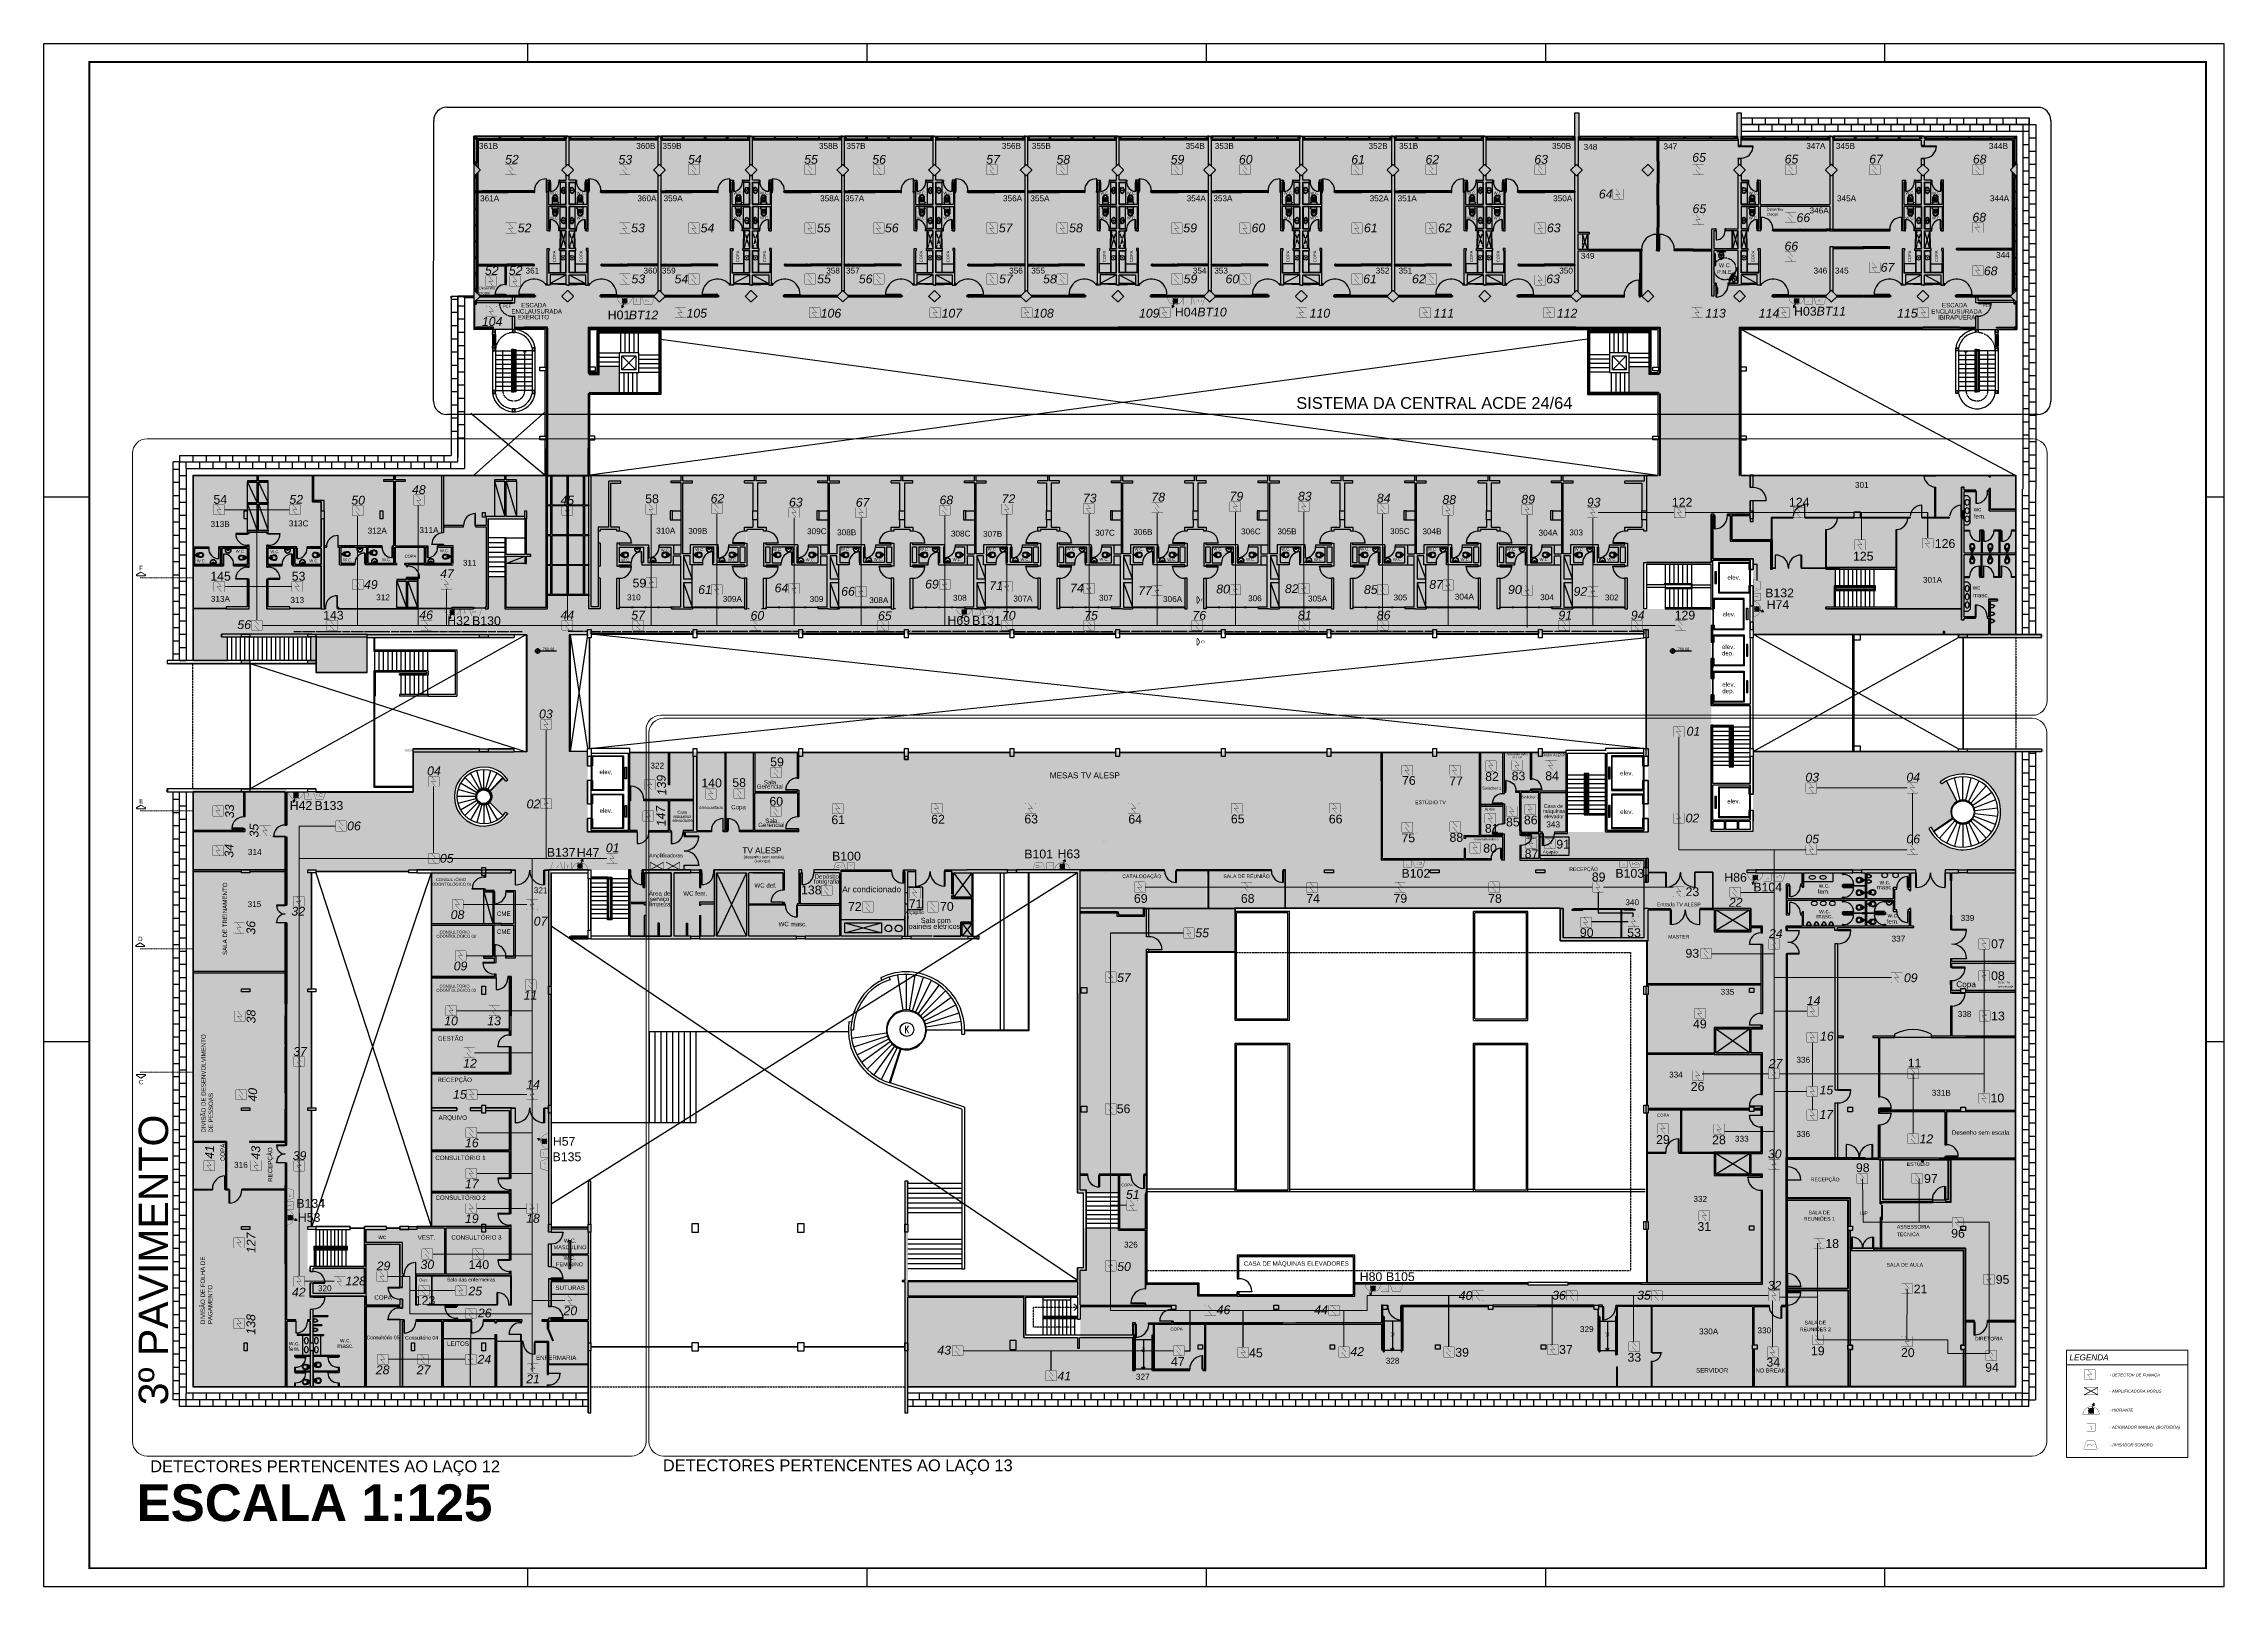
# Paper-space layout '3° ANDAR_24.03.26' of a CAD drawing. Header units: metres, sheet in millimetres. Extents: x -461 to 728, y -294 to 547.
# The model-space entities are those that its viewports show. They can reach past a viewport. Long polylines and large blocks are cut down to what shows.
import ezdxf
from ezdxf.enums import TextEntityAlignment as Align

# ---------------------------------------------------------------- set-up
doc = ezdxf.new("R2010")
doc.units = ezdxf.units.M
for name, pattern in [('DASHDOT', [1, 0.5, -0.25, 0, -0.25]), ('DASHED', [0.75, 0.5, -0.25]), ('DASHED2', [0.375, 0.25, -0.125]), ('DOT005', [0.05, 0, -0.05]), ('HIDDEN2', [0.1875, 0.125, -0.0625]), ('X3G_ISO02W100', [0.3, 0.24, -0.06]), ('XR_BL2_2 PAV_REV02$0$CONTINUOUS', [0]), ('XR_BL2_2 PAV_REV02$0$HIDDEN', [0.375, 0.25, -0.125]), ('XR_BL2_3 PAV$0$CONTINUOUS', [0]), ('XR_BL2_3 PAV$0$HIDDEN', [0.375, 0.25, -0.125])]:
    doc.linetypes.add(name, pattern=pattern)
doc.layers.get('0').update_dxf_attribs({"color": 251})
for name, color, linetype in [('72_EGR_BASE_PRIMITIVE', 7, 'Continuous'), ('ALV', 251, 'Continuous'), ('ARQ-FOLHA', 250, 'Continuous'), ('CONSTRUIR', 2, 'Continuous'), ('Cota Nivel', 251, 'Continuous'), ('CX', 251, 'Continuous'), ('Det', 251, 'Continuous'), ('DET. FUMAÇA', 1, 'Continuous'), ('Det_Vigas', 251, 'Continuous'), ('Detector_antigo', 84, 'Continuous'), ('Div', 251, 'Continuous'), ('Est', 251, 'Continuous'), ('Mob', 251, 'Continuous'), ('PAREDE', 4, 'Continuous'), ('Pis', 251, 'Continuous'), ('PORTAS', 2, 'Continuous'), ('Proj', 251, 'DASHED2'), ('Projeção', 20, 'Continuous'), ('SALAS NOVAS', 7, 'Continuous'), ('Texto_Salas', 251, 'Continuous'), ('TXT', 251, 'Continuous'), ('vid', 251, 'Continuous'), ('vis', 251, 'Continuous'), ('Zlixo01', 251, 'Continuous')]:
    doc.layers.add(name, color=color, linetype=linetype)
doc.layers.add('_corredores', color=251, linetype='Continuous', plot=False)
doc.layers.add('_salas', color=251, linetype='Continuous', plot=False)
for name, color, linetype, lineweight in [('Botoeira_antiga', 74, 'Continuous', 30), ('Det_Lcorte', 251, 'Continuous', 20), ('EL-PONTOS', 251, 'Continuous', 30), ('LCorte', 251, 'Continuous', 20)]:
    doc.layers.add(name, color=color, linetype=linetype, lineweight=lineweight)
doc.styles.add('ALESP3', font='ROMANS.SHX', dxfattribs={"width": 0.65, "height": 0.6})
doc.styles.add('ARIAL', font='arial.ttf')
doc.styles.add('DESTAQUE', font='arial.ttf', dxfattribs={"height": 0.4})
doc.styles.get("Standard").update_dxf_attribs({"font": 'arial.ttf', "height": 0.3})
doc.styles.add('X3G_ENTITY_1416AFBF', font='arial.ttf', dxfattribs={"height": 0.6})
doc.styles.add('X3G_ENTITY_1416C09E', font='arial.ttf', dxfattribs={"height": 0.6})
doc.styles.add('X3G_ENTITY_1416C0A1', font='arial.ttf', dxfattribs={"height": 0.6})
doc.styles.add('X3G_ENTITY_1416C0A4', font='arial.ttf', dxfattribs={"height": 0.6})
doc.styles.add('X3G_ENTITY_1416C0A7', font='arial.ttf', dxfattribs={"height": 0.6})
doc.styles.add('X3G_ENTITY_1416C0AD', font='arial.ttf', dxfattribs={"height": 0.6})
doc.styles.add('X3G_ENTITY_1416C0B0', font='arial.ttf', dxfattribs={"height": 0.6})
doc.styles.add('X3G_ENTITY_1416C0B6', font='arial.ttf', dxfattribs={"height": 0.6})
doc.styles.add('X3G_ENTITY_1416C0B9', font='arial.ttf', dxfattribs={"height": 0.6})
doc.styles.add('X3G_ENTITY_1416C0BC', font='arial.ttf', dxfattribs={"height": 0.6})
doc.styles.add('X3G_ENTITY_1416C0BF', font='arial.ttf', dxfattribs={"height": 0.6})
doc.styles.add('X3G_ENTITY_1416C0C5', font='arial.ttf', dxfattribs={"height": 0.6})
doc.styles.add('X3G_ENTITY_1416C0C8', font='arial.ttf', dxfattribs={"height": 0.6})
doc.styles.add('X3G_ENTITY_1416C0CB', font='arial.ttf', dxfattribs={"height": 0.6})
doc.styles.add('X3G_ENTITY_1416C0CE', font='arial.ttf', dxfattribs={"height": 0.6})
doc.styles.add('X3G_ENTITY_1416C0D1', font='arial.ttf', dxfattribs={"height": 0.6})
doc.styles.add('X3G_ENTITY_1416C0D7', font='arial.ttf', dxfattribs={"height": 0.6})
doc.styles.add('X3G_ENTITY_1416C0EC', font='arial.ttf', dxfattribs={"height": 0.6})
doc.styles.add('X3G_ENTITY_1416C0EF', font='arial.ttf', dxfattribs={"height": 0.6})
doc.styles.add('X3G_ENTITY_1416C0F2', font='arial.ttf', dxfattribs={"height": 0.6})
doc.styles.add('X3G_ENTITY_1416C0F5', font='arial.ttf', dxfattribs={"height": 0.6})
doc.styles.add('X3G_ENTITY_1416C0F8', font='arial.ttf', dxfattribs={"height": 0.6})
doc.styles.add('X3G_ENTITY_1416C0FE', font='arial.ttf', dxfattribs={"height": 0.6})
doc.styles.add('X3G_ENTITY_1416C110', font='arial.ttf', dxfattribs={"height": 0.6})
doc.styles.add('X3G_ENTITY_1416C113', font='arial.ttf', dxfattribs={"height": 0.6})
doc.styles.add('X3G_ENTITY_1416C116', font='arial.ttf', dxfattribs={"height": 0.6})
doc.styles.add('X3G_ENTITY_1416C119', font='arial.ttf', dxfattribs={"height": 0.6})
doc.styles.add('X3G_ENTITY_1416C11C', font='arial.ttf', dxfattribs={"height": 0.6})
doc.styles.add('X3G_ENTITY_1416C11F', font='arial.ttf', dxfattribs={"height": 0.6})
doc.styles.add('X3G_ENTITY_1416C122', font='arial.ttf', dxfattribs={"height": 0.6})
doc.styles.add('X3G_ENTITY_1416C125', font='arial.ttf', dxfattribs={"height": 0.6})
doc.styles.add('X3G_ENTITY_1416C128', font='arial.ttf', dxfattribs={"height": 0.6})
doc.styles.add('X3G_ENTITY_1416C12B', font='arial.ttf', dxfattribs={"height": 0.6})
doc.styles.add('X3G_ENTITY_1416C27A', font='arial.ttf', dxfattribs={"height": 0.6})
doc.styles.add('X3G_ENTITY_1416C288', font='arial.ttf', dxfattribs={"height": 0.6})
doc.styles.add('X3G_ENTITY_1416C28E', font='arial.ttf', dxfattribs={"height": 0.6})
doc.styles.add('X3G_ENTITY_1416C291', font='arial.ttf', dxfattribs={"height": 0.6})
doc.styles.add('X3G_ENTITY_1416C294', font='arial.ttf', dxfattribs={"height": 0.6})
doc.styles.add('X3G_ENTITY_1416C297', font='arial.ttf', dxfattribs={"height": 0.6})
doc.styles.add('X3G_ENTITY_1416C29A', font='arial.ttf', dxfattribs={"height": 0.6})
doc.styles.add('X3G_ENTITY_1416C29D', font='arial.ttf', dxfattribs={"height": 0.6})
doc.styles.add('X3G_ENTITY_1416C2A0', font='arial.ttf', dxfattribs={"height": 0.6})
doc.styles.add('X3G_ENTITY_1416C2A3', font='arial.ttf', dxfattribs={"height": 0.6})
doc.styles.add('X3G_ENTITY_1416C2A9', font='arial.ttf', dxfattribs={"height": 0.6})
doc.styles.add('X3G_ENTITY_1416C2AC', font='arial.ttf', dxfattribs={"height": 0.6})
doc.styles.add('X3G_ENTITY_1416C2AF', font='arial.ttf', dxfattribs={"height": 0.6})
doc.styles.add('X3G_ENTITY_1416C2B2', font='arial.ttf', dxfattribs={"height": 0.6})
doc.styles.add('X3G_ENTITY_1416C2B5', font='arial.ttf', dxfattribs={"height": 0.6})
doc.styles.add('X3G_ENTITY_1416C2B8', font='arial.ttf', dxfattribs={"height": 0.6})
doc.styles.add('X3G_ENTITY_1416C2BB', font='arial.ttf', dxfattribs={"height": 0.6})
doc.styles.add('X3G_ENTITY_1416C2BE', font='arial.ttf', dxfattribs={"height": 0.6})
doc.styles.add('X3G_ENTITY_1416C2C1', font='arial.ttf', dxfattribs={"height": 0.6})
doc.styles.add('X3G_ENTITY_1416C2C4', font='arial.ttf', dxfattribs={"height": 0.6})
doc.styles.add('X3G_ENTITY_1416C2C7', font='arial.ttf', dxfattribs={"height": 0.6})
doc.styles.add('X3G_ENTITY_1416C2CA', font='arial.ttf', dxfattribs={"height": 0.6})
doc.styles.add('X3G_ENTITY_1416C2CD', font='arial.ttf', dxfattribs={"height": 0.6})
doc.styles.add('X3G_ENTITY_1416C2DF', font='arial.ttf', dxfattribs={"height": 0.6})
doc.styles.add('X3G_ENTITY_1416C2E2', font='arial.ttf', dxfattribs={"height": 0.6})
doc.styles.add('X3G_ENTITY_1416C2F1', font='arial.ttf', dxfattribs={"height": 0.6})
doc.styles.add('X3G_ENTITY_1416C2F7', font='arial.ttf', dxfattribs={"height": 0.6})
doc.styles.add('X3G_ENTITY_1416C300', font='arial.ttf', dxfattribs={"height": 0.6})
doc.styles.add('X3G_ENTITY_1416C309', font='arial.ttf', dxfattribs={"height": 0.6})
doc.styles.add('X3G_ENTITY_1416C30C', font='arial.ttf', dxfattribs={"height": 0.6})
doc.styles.add('X3G_ENTITY_1416C30F', font='arial.ttf', dxfattribs={"height": 0.6})
doc.styles.add('X3G_ENTITY_1416C312', font='arial.ttf', dxfattribs={"height": 0.6})
doc.styles.add('X3G_ENTITY_1416C315', font='arial.ttf', dxfattribs={"height": 0.6})
doc.styles.add('X3G_ENTITY_1416C318', font='arial.ttf', dxfattribs={"height": 0.6})
doc.styles.add('X3G_ENTITY_1416C341', font='arial.ttf', dxfattribs={"height": 0.6})
doc.styles.add('X3G_ENTITY_1416C34B', font='arial.ttf', dxfattribs={"height": 0.6})
doc.styles.add('X3G_ENTITY_1416C355', font='arial.ttf', dxfattribs={"height": 0.6})
doc.styles.add('X3G_ENTITY_1416C35F', font='arial.ttf', dxfattribs={"height": 0.6})
doc.styles.add('X3G_ENTITY_1416C369', font='arial.ttf', dxfattribs={"height": 0.6})
doc.styles.add('X3G_ENTITY_1416C373', font='arial.ttf', dxfattribs={"height": 0.6})
doc.styles.add('X3G_ENTITY_1416C387', font='arial.ttf', dxfattribs={"height": 0.6})
doc.styles.add('X3G_ENTITY_1416C39B', font='arial.ttf', dxfattribs={"height": 0.6})
doc.styles.add('X3G_ENTITY_1416C39E', font='arial.ttf', dxfattribs={"height": 0.6})
doc.styles.add('X3G_ENTITY_1416C3A1', font='arial.ttf', dxfattribs={"height": 0.6})
doc.styles.add('X3G_ENTITY_1416C3A4', font='arial.ttf', dxfattribs={"height": 0.6})
doc.styles.add('X3G_ENTITY_1416C3A7', font='arial.ttf', dxfattribs={"height": 0.6})
doc.styles.add('X3G_ENTITY_1416C3AA', font='arial.ttf', dxfattribs={"height": 0.6})
doc.styles.add('X3G_ENTITY_1416C3AD', font='arial.ttf', dxfattribs={"height": 0.6})
doc.styles.add('X3G_ENTITY_1416C3B0', font='arial.ttf', dxfattribs={"height": 0.6})
doc.styles.add('X3G_ENTITY_1416C3B3', font='arial.ttf', dxfattribs={"height": 0.6})
doc.styles.add('X3G_ENTITY_1416C3B6', font='arial.ttf', dxfattribs={"height": 0.6})
doc.styles.add('X3G_ENTITY_1416C3B9', font='arial.ttf', dxfattribs={"height": 0.6})
doc.styles.add('X3G_ENTITY_1416C3BC', font='arial.ttf', dxfattribs={"height": 0.6})
doc.styles.add('X3G_ENTITY_1416C3BF', font='arial.ttf', dxfattribs={"height": 0.6})
doc.styles.add('X3G_ENTITY_1416C3C2', font='arial.ttf', dxfattribs={"height": 0.6})
doc.styles.add('X3G_ENTITY_1416C3C5', font='arial.ttf', dxfattribs={"height": 0.6})
doc.styles.add('X3G_ENTITY_1416C3C8', font='arial.ttf', dxfattribs={"height": 0.6})
doc.styles.add('X3G_ENTITY_1416C3CB', font='arial.ttf', dxfattribs={"height": 0.6})
doc.styles.add('X3G_ENTITY_1416C3CE', font='arial.ttf', dxfattribs={"height": 0.6})
doc.styles.add('X3G_ENTITY_1416C3D1', font='arial.ttf', dxfattribs={"height": 0.6})
doc.styles.add('X3G_ENTITY_1416C3D4', font='arial.ttf', dxfattribs={"height": 0.6})
doc.styles.add('X3G_ENTITY_1416C3D7', font='arial.ttf', dxfattribs={"height": 0.6})
doc.styles.add('X3G_ENTITY_1416C3DA', font='arial.ttf', dxfattribs={"height": 0.6})
doc.styles.add('X3G_ENTITY_1416C3DD', font='arial.ttf', dxfattribs={"height": 0.6})
doc.styles.add('X3G_ENTITY_1416C3E0', font='arial.ttf', dxfattribs={"height": 0.6})
doc.styles.add('X3G_ENTITY_1416C3E3', font='arial.ttf', dxfattribs={"height": 0.6})
doc.styles.add('X3G_ENTITY_1416C3E6', font='arial.ttf', dxfattribs={"height": 0.6})
doc.styles.add('X3G_ENTITY_1416C3E9', font='arial.ttf', dxfattribs={"height": 0.6})
doc.styles.add('X3G_ENTITY_1416C3EC', font='arial.ttf', dxfattribs={"height": 0.6})
doc.styles.add('X3G_ENTITY_1416C3EF', font='arial.ttf', dxfattribs={"height": 0.6})
doc.styles.add('X3G_ENTITY_1416C3F2', font='arial.ttf', dxfattribs={"height": 0.6})
doc.styles.add('X3G_ENTITY_1416C3F5', font='arial.ttf', dxfattribs={"height": 0.6})
doc.styles.add('X3G_ENTITY_1416C3F8', font='arial.ttf', dxfattribs={"height": 0.6})
doc.styles.add('X3G_ENTITY_1416C3FB', font='arial.ttf', dxfattribs={"height": 0.6})
doc.styles.add('X3G_ENTITY_1416C3FE', font='arial.ttf', dxfattribs={"height": 0.6})
doc.styles.add('X3G_ENTITY_1416C401', font='arial.ttf', dxfattribs={"height": 0.6})
doc.styles.add('X3G_ENTITY_1416C404', font='arial.ttf', dxfattribs={"height": 0.6})
doc.styles.add('X3G_ENTITY_1416C407', font='arial.ttf', dxfattribs={"height": 0.6})
doc.styles.add('X3G_ENTITY_1416C40A', font='arial.ttf', dxfattribs={"height": 0.6})
doc.styles.add('X3G_ENTITY_1416C40D', font='arial.ttf', dxfattribs={"height": 0.6})
doc.styles.add('X3G_ENTITY_1416C410', font='arial.ttf', dxfattribs={"height": 0.6})
doc.styles.add('X3G_ENTITY_1416C413', font='arial.ttf', dxfattribs={"height": 0.6})
doc.styles.add('X3G_ENTITY_1416C416', font='arial.ttf', dxfattribs={"height": 0.6})
doc.styles.add('X3G_ENTITY_1416C419', font='arial.ttf', dxfattribs={"height": 0.6})
doc.styles.add('X3G_ENTITY_1416C41C', font='arial.ttf', dxfattribs={"height": 0.6})
doc.styles.add('X3G_ENTITY_1416C41F', font='arial.ttf', dxfattribs={"height": 0.6})
doc.styles.add('X3G_ENTITY_1416C422', font='arial.ttf', dxfattribs={"height": 0.6})
doc.styles.add('X3G_ENTITY_1416C425', font='arial.ttf', dxfattribs={"height": 0.6})
doc.styles.add('X3G_ENTITY_1416C428', font='arial.ttf', dxfattribs={"height": 0.6})
doc.styles.add('X3G_ENTITY_1416C42B', font='arial.ttf', dxfattribs={"height": 0.6})
doc.styles.add('X3G_ENTITY_1416C42E', font='arial.ttf', dxfattribs={"height": 0.6})
doc.styles.add('X3G_ENTITY_1416C43A', font='arial.ttf', dxfattribs={"height": 0.6})
doc.styles.add('X3G_ENTITY_1416C459', font='arial.ttf', dxfattribs={"height": 0.6})
doc.styles.add('X3G_ENTITY_1416C45C', font='arial.ttf', dxfattribs={"height": 0.6})
doc.styles.add('X3G_ENTITY_1416C45F', font='arial.ttf', dxfattribs={"height": 0.6})
doc.styles.add('X3G_ENTITY_1416C462', font='arial.ttf', dxfattribs={"height": 0.6})
doc.styles.add('X3G_ENTITY_1416C468', font='arial.ttf', dxfattribs={"height": 0.6})
doc.styles.add('X3G_ENTITY_141EF11F', font='arial.ttf', dxfattribs={"height": 0.6})
doc.styles.add('X3G_ENTITY_141EF137', font='arial.ttf', dxfattribs={"height": 0.6})
doc.styles.add('X3G_ENTITY_1421CA98', font='arial.ttf', dxfattribs={"height": 0.3})
doc.styles.add('X3G_ENTITY_1421CAB0', font='arial.ttf', dxfattribs={"height": 0.3})
doc.styles.add('X3G_ENTITY_1421CAB5', font='arial.ttf', dxfattribs={"height": 0.2})
doc.styles.add('X3G_ENTITY_1421CAB6', font='arial.ttf', dxfattribs={"height": 0.2})
doc.styles.add('X3G_ENTITY_1421CAB7', font='arial.ttf', dxfattribs={"height": 0.2})
doc.styles.add('X3G_ENTITY_1421CAB8', font='arial.ttf', dxfattribs={"height": 0.2})
doc.styles.add('X3G_ENTITY_1421CB18', font='arial.ttf', dxfattribs={"height": 0.3})
doc.styles.add('X3G_ENTITY_1421D57A', font='arial.ttf', dxfattribs={"height": 0.4})
doc.styles.add('X3G_ENTITY_1421DE97', font='arial.ttf', dxfattribs={"height": 0.2})
doc.styles.add('X3G_ENTITY_1421DF07', font='arial.ttf', dxfattribs={"height": 0.25})
doc.styles.add('X3G_ENTITY_1421E001', font='arial.ttf', dxfattribs={"height": 0.6})
doc.styles.add('X3G_ENTITY_1421E041', font='arial.ttf', dxfattribs={"height": 0.25})
doc.styles.add('X3G_ENTITY_1421E081', font='arial.ttf', dxfattribs={"height": 0.25})
doc.styles.add('X3G_ENTITY_1421E15E', font='arial.ttf', dxfattribs={"height": 0.2})
doc.styles.add('X3G_ENTITY_1421E208', font='arial.ttf', dxfattribs={"height": 0.6})
doc.styles.add('X3G_ENTITY_1421E2FB', font='arial.ttf', dxfattribs={"height": 0.6})
doc.styles.add('X3G_ENTITY_1421ED70', font='arial.ttf', dxfattribs={"height": 0.4})
doc.styles.add('X3G_ENTITY_1421EDF5', font='arial.ttf', dxfattribs={"height": 0.6})
doc.styles.add('X3G_ENTITY_1421EE35', font='arial.ttf', dxfattribs={"height": 0.6})
doc.styles.add('X3G_ENTITY_1421EF3B', font='arial.ttf', dxfattribs={"height": 0.3})
doc.styles.add('X3G_ENTITY_1421EF7A', font='arial.ttf', dxfattribs={"height": 0.15})
doc.styles.add('X3G_ENTITY_1421EFB9', font='arial.ttf', dxfattribs={"height": 0.15})
doc.styles.add('X3G_ENTITY_1421F031', font='arial.ttf', dxfattribs={"height": 0.25})
doc.styles.add('X3G_ENTITY_1421F0B7', font='arial.ttf', dxfattribs={"height": 0.6})
doc.styles.add('X3G_ENTITY_1421F18F', font='arial.ttf', dxfattribs={"height": 0.25})
doc.styles.add('X3G_ENTITY_1421F298', font='arial.ttf', dxfattribs={"height": 0.28})
doc.styles.add('X3G_ENTITY_1421F3B1', font='arial.ttf', dxfattribs={"height": 0.6})
doc.styles.add('X3G_ENTITY_1421F5E6', font='arial.ttf', dxfattribs={"height": 0.25})
doc.styles.add('X3G_ENTITY_1421F675', font='arial.ttf', dxfattribs={"height": 0.6})
doc.styles.add('X3G_ENTITY_1421F797', font='arial.ttf', dxfattribs={"height": 0.6})
doc.styles.add('X3G_ENTITY_1421F7D4', font='arial.ttf', dxfattribs={"height": 0.6})
doc.styles.add('X3G_ENTITY_1421F811', font='arial.ttf', dxfattribs={"height": 0.6})
doc.styles.add('X3G_ENTITY_1421F84E', font='arial.ttf', dxfattribs={"height": 0.6})
doc.styles.add('X3G_ENTITY_1421F891', font='arial.ttf', dxfattribs={"height": 0.2})
doc.styles.add('X3G_ENTITY_1421FBA4', font='arial.ttf', dxfattribs={"height": 0.6})
doc.styles.add('X3G_ENTITY_1421FC59', font='arial.ttf', dxfattribs={"height": 0.25})
doc.styles.add('X3G_ENTITY_1421FC9A', font='arial.ttf', dxfattribs={"height": 0.25})
doc.styles.add('X3G_ENTITY_1421FCDB', font='arial.ttf', dxfattribs={"height": 0.25})
doc.styles.add('X3G_ENTITY_142203F4', font='arial.ttf', dxfattribs={"height": 0.6})
doc.styles.add('X3G_ENTITY_14220432', font='arial.ttf', dxfattribs={"height": 0.6})
doc.styles.add('X3G_ENTITY_142204AC', font='arial.ttf', dxfattribs={"height": 0.6})
doc.styles.add('X3G_ENTITY_142204E9', font='arial.ttf', dxfattribs={"height": 0.6})
doc.styles.add('X3G_ENTITY_14220529', font='arial.ttf', dxfattribs={"height": 0.6})
doc.styles.add('X3G_ENTITY_14220567', font='arial.ttf', dxfattribs={"height": 0.6})
doc.styles.add('X3G_ENTITY_142205A5', font='arial.ttf', dxfattribs={"height": 0.6})
doc.styles.add('X3G_ENTITY_142205E3', font='arial.ttf', dxfattribs={"height": 0.6})
doc.styles.add('X3G_ENTITY_14220621', font='arial.ttf', dxfattribs={"height": 0.6})
doc.styles.add('X3G_ENTITY_1422065F', font='arial.ttf', dxfattribs={"height": 0.6})
doc.styles.add('X3G_ENTITY_1422069D', font='arial.ttf', dxfattribs={"height": 0.6})
doc.styles.add('X3G_ENTITY_142206DB', font='arial.ttf', dxfattribs={"height": 0.6})
doc.styles.add('X3G_ENTITY_14220737', font='arial.ttf', dxfattribs={"height": 0.25})
doc.styles.add('X3G_ENTITY_14220776', font='arial.ttf', dxfattribs={"height": 0.2})
doc.styles.add('X3G_ENTITY_142207B3', font='arial.ttf', dxfattribs={"height": 0.15})
doc.styles.add('X3G_ENTITY_142207F2', font='arial.ttf', dxfattribs={"height": 0.15})
doc.styles.add('X3G_ENTITY_14220831', font='arial.ttf', dxfattribs={"height": 0.18})
doc.styles.add('X3G_ENTITY_14220870', font='arial.ttf', dxfattribs={"height": 0.18})
doc.styles.add('X3G_ENTITY_142208AD', font='arial.ttf', dxfattribs={"height": 0.2})
doc.styles.add('X3G_ENTITY_14220928', font='arial.ttf', dxfattribs={"height": 0.15})
doc.styles.add('X3G_ENTITY_14220967', font='arial.ttf', dxfattribs={"height": 0.15})
doc.styles.add('X3G_ENTITY_14221DE6', font='arial.ttf', dxfattribs={"height": 0.6})
doc.styles.add('X3G_ENTITY_14221E23', font='arial.ttf', dxfattribs={"height": 0.6})
doc.styles.add('X3G_ENTITY_14221E65', font='arial.ttf', dxfattribs={"height": 0.25})
doc.styles.add('X3G_ENTITY_14221EA3', font='arial.ttf', dxfattribs={"height": 0.25})
doc.styles.add('X3G_ENTITY_14222144', font='arial.ttf', dxfattribs={"height": 0.2})
doc.styles.add('X3G_ENTITY_14222185', font='arial.ttf', dxfattribs={"height": 0.3})
doc.styles.add('X3G_ENTITY_14222206', font='arial.ttf', dxfattribs={"height": 0.3})
doc.styles.add('X3G_ENTITY_14222247', font='arial.ttf', dxfattribs={"height": 0.3})
doc.styles.add('X3G_ENTITY_14222289', font='arial.ttf', dxfattribs={"height": 0.3})
doc.styles.add('X3G_ENTITY_1422228A', font='arial.ttf', dxfattribs={"height": 0.3})
doc.styles.add('X3G_ENTITY_142222C9', font='arial.ttf', dxfattribs={"height": 0.6})
doc.styles.add('X3G_ENTITY_14222306', font='arial.ttf', dxfattribs={"height": 0.6})
doc.styles.add('X3G_ENTITY_14222343', font='arial.ttf', dxfattribs={"height": 0.6})
doc.styles.add('X3G_ENTITY_14222380', font='arial.ttf', dxfattribs={"height": 0.6})
doc.styles.add('X3G_ENTITY_142223C3', font='arial.ttf', dxfattribs={"height": 0.6})
doc.styles.add('X3G_ENTITY_14222452', font='arial.ttf', dxfattribs={"height": 0.6})
doc.styles.add('X3G_ENTITY_1422255E', font='arial.ttf', dxfattribs={"height": 0.3})
doc.styles.add('X3G_ENTITY_1422259C', font='arial.ttf', dxfattribs={"height": 0.3})
doc.styles.add('X3G_ENTITY_142225DD', font='arial.ttf', dxfattribs={"height": 0.6})
doc.styles.add('X3G_ENTITY_14222640', font='arial.ttf', dxfattribs={"height": 0.4})
doc.styles.add('X3G_ENTITY_14222680', font='arial.ttf', dxfattribs={"height": 0.6})
doc.styles.add('X3G_ENTITY_14222723', font='arial.ttf', dxfattribs={"height": 0.35})
doc.styles.add('X3G_ENTITY_14222761', font='arial.ttf', dxfattribs={"height": 0.35})
doc.styles.add('X3G_ENTITY_142228B5', font='arial.ttf', dxfattribs={"height": 0.3})
doc.styles.add('X3G_ENTITY_142228F2', font='arial.ttf', dxfattribs={"height": 0.3})
doc.styles.add('X3G_ENTITY_1422292F', font='arial.ttf', dxfattribs={"height": 0.3})
doc.styles.add('X3G_ENTITY_1422298B', font='arial.ttf', dxfattribs={"height": 0.6})
doc.styles.add('X3G_ENTITY_142229C8', font='arial.ttf', dxfattribs={"height": 0.6})
doc.styles.add('X3G_ENTITY_14222A05', font='arial.ttf', dxfattribs={"height": 0.6})
doc.styles.add('X3G_ENTITY_14222A42', font='arial.ttf', dxfattribs={"height": 0.6})
doc.styles.add('X3G_ENTITY_14222A7F', font='arial.ttf', dxfattribs={"height": 0.6})
doc.styles.add('X3G_ENTITY_14222ABC', font='arial.ttf', dxfattribs={"height": 0.6})
doc.styles.add('X3G_ENTITY_14222B38', font='arial.ttf', dxfattribs={"height": 0.4})
doc.styles.add('X3G_ENTITY_14222B79', font='arial.ttf', dxfattribs={"height": 0.4})
doc.styles.add('X3G_ENTITY_14222BBA', font='arial.ttf', dxfattribs={"height": 0.4})
doc.styles.add('X3G_ENTITY_14222C20', font='arial.ttf', dxfattribs={"height": 0.6})
doc.styles.add('X3G_ENTITY_14222DC8', font='arial.ttf', dxfattribs={"height": 0.6})
doc.styles.add('X3G_ENTITY_14222E4F', font='arial.ttf', dxfattribs={"height": 0.25})
doc.styles.add('X3G_ENTITY_14223044', font='arial.ttf', dxfattribs={"height": 0.25})
doc.styles.add('X3G_ENTITY_142232EA', font='arial.ttf', dxfattribs={"height": 0.3})
doc.styles.add('X3G_ENTITY_14223324', font='arial.ttf', dxfattribs={"height": 0.3})
doc.styles.add('X3G_ENTITY_1422337E', font='arial.ttf', dxfattribs={"height": 0.2})
doc.styles.add('X3G_ENTITY_14223381', font='arial.ttf', dxfattribs={"height": 0.2})
doc.styles.add('X3G_ENTITY_14223447', font='arialbd.ttf', dxfattribs={"height": 2.5})
doc.styles.add('X3G_ENTITY_14228246', font='arial.ttf', dxfattribs={"height": 0.4})
doc.styles.add('X3G_ENTITY_14228286', font='arial.ttf', dxfattribs={"height": 0.4})
doc.styles.add('X3G_ENTITY_142282C9', font='arial.ttf', dxfattribs={"height": 0.4})
doc.styles.add('X3G_ENTITY_142282CA', font='arial.ttf', dxfattribs={"height": 0.4})
doc.styles.add('X3G_ENTITY_142282CB', font='arial.ttf', dxfattribs={"height": 0.4})
doc.styles.add('X3G_ENTITY_1422830E', font='arial.ttf', dxfattribs={"height": 0.4})
doc.styles.add('X3G_ENTITY_1422830F', font='arial.ttf', dxfattribs={"height": 0.4})
doc.styles.add('X3G_ENTITY_14228310', font='arial.ttf', dxfattribs={"height": 0.4})
doc.styles.add('X3G_ENTITY_14228355', font='arial.ttf', dxfattribs={"height": 0.4})
doc.styles.add('X3G_ENTITY_14228356', font='arial.ttf', dxfattribs={"height": 0.4})
doc.styles.add('X3G_ENTITY_14228357', font='arial.ttf', dxfattribs={"height": 0.4})
doc.styles.add('X3G_ENTITY_14228399', font='arial.ttf', dxfattribs={"height": 0.4})
doc.styles.add('X3G_ENTITY_1422839A', font='arial.ttf', dxfattribs={"height": 0.4})
doc.styles.add('X3G_ENTITY_1422839B', font='arial.ttf', dxfattribs={"height": 0.4})
doc.styles.add('X3G_ENTITY_142283E3', font='arial.ttf', dxfattribs={"height": 0.4})
doc.styles.add('X3G_ENTITY_142283E4', font='arial.ttf', dxfattribs={"height": 0.4})
doc.styles.add('X3G_ENTITY_142283E5', font='arial.ttf', dxfattribs={"height": 0.4})
doc.styles.add('X3G_ENTITY_14228427', font='arial.ttf', dxfattribs={"height": 0.4})
doc.styles.add('X3G_ENTITY_14228428', font='arial.ttf', dxfattribs={"height": 0.4})
doc.styles.add('X3G_ENTITY_14228429', font='arial.ttf', dxfattribs={"height": 0.4})
doc.styles.add('X3G_ENTITY_14228469', font='arial.ttf', dxfattribs={"height": 0.4})
doc.styles.add('X3G_ENTITY_1422846A', font='arial.ttf', dxfattribs={"height": 0.4})
doc.styles.add('X3G_ENTITY_1422846B', font='arial.ttf', dxfattribs={"height": 0.4})
doc.styles.add('X3G_ENTITY_142284AD', font='arial.ttf', dxfattribs={"height": 0.4})
doc.styles.add('X3G_ENTITY_142284AE', font='arial.ttf', dxfattribs={"height": 0.4})
doc.styles.add('X3G_ENTITY_142284AF', font='arial.ttf', dxfattribs={"height": 0.4})
doc.styles.add('X3G_ENTITY_142284FB', font='arial.ttf', dxfattribs={"height": 0.4})
doc.styles.add('X3G_ENTITY_142284FC', font='arial.ttf', dxfattribs={"height": 0.4})
doc.styles.add('X3G_ENTITY_142284FD', font='arial.ttf', dxfattribs={"height": 0.4})
doc.styles.add('X3G_ENTITY_1422853D', font='arial.ttf', dxfattribs={"height": 0.4})
doc.styles.add('X3G_ENTITY_1422853E', font='arial.ttf', dxfattribs={"height": 0.4})
doc.styles.add('X3G_ENTITY_1422853F', font='arial.ttf', dxfattribs={"height": 0.4})
doc.styles.add('X3G_ENTITY_14228581', font='arial.ttf', dxfattribs={"height": 0.4})
doc.styles.add('X3G_ENTITY_14228582', font='arial.ttf', dxfattribs={"height": 0.4})
doc.styles.add('X3G_ENTITY_14228583', font='arial.ttf', dxfattribs={"height": 0.4})
doc.styles.add('X3G_ENTITY_142285CC', font='arial.ttf', dxfattribs={"height": 0.4})
doc.styles.add('X3G_ENTITY_1422860A', font='arial.ttf', dxfattribs={"height": 0.4})
doc.styles.add('X3G_ENTITY_14228648', font='arial.ttf', dxfattribs={"height": 0.4})
doc.styles.add('X3G_ENTITY_1422868D', font='arial.ttf', dxfattribs={"height": 0.4})
doc.styles.add('X3G_ENTITY_1422868E', font='arial.ttf', dxfattribs={"height": 0.4})
doc.styles.add('X3G_ENTITY_1422868F', font='arial.ttf', dxfattribs={"height": 0.4})
doc.styles.add('X3G_ENTITY_14228711', font='arial.ttf', dxfattribs={"height": 0.4})
doc.styles.add('X3G_ENTITY_14228712', font='arial.ttf', dxfattribs={"height": 0.4})
doc.styles.add('X3G_ENTITY_14228713', font='arial.ttf', dxfattribs={"height": 0.4})
doc.styles.add('X3G_ENTITY_14228753', font='arial.ttf', dxfattribs={"height": 0.4})
doc.styles.add('X3G_ENTITY_14228754', font='arial.ttf', dxfattribs={"height": 0.4})
doc.styles.add('X3G_ENTITY_14228755', font='arial.ttf', dxfattribs={"height": 0.4})
doc.styles.add('X3G_ENTITY_1422A7F7', font='arial.ttf', dxfattribs={"height": 0.6})
doc.styles.add('X3G_ENTITY_1422A836', font='arial.ttf', dxfattribs={"height": 0.6})
doc.styles.add('X3G_ENTITY_1422A875', font='arial.ttf', dxfattribs={"height": 0.6})
doc.styles.add('X3G_ENTITY_1422A8B4', font='arial.ttf', dxfattribs={"height": 0.6})
doc.styles.add('X3G_ENTITY_1422A8F3', font='arial.ttf', dxfattribs={"height": 0.6})
doc.styles.add('X3G_ENTITY_1422A932', font='arial.ttf', dxfattribs={"height": 0.6})
doc.styles.add('X3G_ENTITY_1422A971', font='arial.ttf', dxfattribs={"height": 0.6})
doc.styles.add('X3G_ENTITY_1422A9B0', font='arial.ttf', dxfattribs={"height": 0.6})
doc.styles.add('X3G_ENTITY_1422AA0A', font='arial.ttf', dxfattribs={"height": 0.6})
doc.styles.add('X3G_ENTITY_1422AABD', font='arial.ttf', dxfattribs={"height": 0.6})
doc.styles.add('X3G_ENTITY_1422ABC5', font='arial.ttf', dxfattribs={"height": 0.6})
doc.styles.add('X3G_ENTITY_1422AC1A', font='arial.ttf', dxfattribs={"height": 0.6})
doc.styles.add('X3G_ENTITY_1422AC6D', font='arial.ttf', dxfattribs={"height": 0.6})
doc.linetypes.add('BATTING', pattern='A,0.0001,-0.1,[134,ltypeshp.shx,S=0.1,R=0,X=-0.1,Y=0],-0.2,[134,ltypeshp.shx,S=0.1,R=180,X=0.1,Y=0],-0.1', length=0.4001)
pattern_1 = [(45, (-478.100764, 0), (-0.0449012806, 0.0449012806), [])]
pattern_2 = [(45, (-476.700764, 0), (-0.0449012806, 0.0449012806), [])]

# ---------------------------------------------------------------- blocks, each defined once
blk = doc.blocks.new('FOLHA A0')
at = {"layer": 'ARQ-FOLHA'}
for p, q in [((1189, 0), (0, 0)), ((0, 0), (0, -841)), ((264, -10), (264, 0)), ((449, -10), (449, 0)), ((634, -10), (634, 0)), ((819, -10), (819, 0)), ((1004, -10), (1004, 0)), ((1189, -841), (1189, 0)), ((0, -247), (25, -247)), ((1179, -247), (1189, -247)), ((0, -544), (25, -544)), ((1179, -544), (1189, -544)), ((264, -841), (264, -831)), ((449, -841), (449, -831)), ((634, -841), (634, -831)), ((819, -841), (819, -831)), ((1004, -841), (1004, -831))]:
    blk.add_line(p, q, dxfattribs=at)
at = {"layer": 'ARQ-FOLHA', "const_width": 1}
blk.add_lwpolyline([(1179, -10), (25, -10), (25, -831), (1179, -831), (1179, -10)], dxfattribs=at)
at = {"layer": 'ARQ-FOLHA'}
blk.add_lwpolyline([(0, -841), (1189, -841)], dxfattribs=at)
blk = doc.blocks.new('Detector de fumaça')
at = {"layer": 'DET. FUMAÇA', "linetype": 'Continuous', "lineweight": 15, "const_width": 0.0187}
blk.add_lwpolyline([(774.6, 539.82), (775.25, 539.82, -0.414214), (775.3, 539.77), (775.3, 539.17, -0.414214), (775.25, 539.12), (774.6, 539.12, -0.414214), (774.55, 539.17), (774.55, 539.77, -0.414214)], format="xyb", close=True, dxfattribs=at)
blk.add_lwpolyline([(774.77, 539.82), (775.06, 539.47), (774.77, 539.47), (775.06, 539.12)], dxfattribs=at)
blk = doc.blocks.new('WEW')
at = {"color": 1, "lineweight": 0, "true_color": 0xe60000}
for p, q in [((1781.24, 994.01), (1781.44, 994.48)), ((1781.44, 994.48), (1781.31, 994.36)), ((1781.44, 994.48), (1781.45, 994.3)), ((1781.07, 994.17), (1781.41, 993.84)), ((1781.41, 994.17), (1781.07, 993.84))]:
    blk.add_line(p, q, dxfattribs=at)
at = {"color": 1, "true_color": 0xe60000, "const_width": 0.0172}
for points in [[(1779.26, 993.75), (1780.02, 993.75, 0.511918), (1780.06, 993.79), (1779.91, 994.24, 0.322823), (1779.87, 994.26), (1779.41, 994.26, 0.322823), (1779.38, 994.24), (1779.23, 993.79, 0.511918)], [(1780.19, 994.26), (1780.64, 994.26, -0.414214), (1780.67, 994.23), (1780.67, 993.78, -0.414214), (1780.64, 993.75), (1780.19, 993.75, -0.414214), (1780.16, 993.78), (1780.16, 994.23, -0.414214)], [(1780.76, 993.75), (1781.72, 993.75, 0.435311), (1781.76, 993.78, 0.930949), (1780.73, 993.78, 0.435311)]]:
    blk.add_lwpolyline(points, format="xyb", close=True, dxfattribs=at)
at = {"color": 1, "true_color": 0xe60000, "const_width": 0.0086}
for points in [[(1779.46, 994.06), (1779.62, 994.06), (1779.65, 994.03), (1779.65, 993.94), (1779.62, 993.9), (1779.46, 993.9), (1779.43, 993.94), (1779.43, 994.03)], [(1779.83, 993.94), (1779.83, 994.03), (1779.8, 994.04), (1779.68, 993.98), (1779.8, 993.92)]]:
    blk.add_lwpolyline(points, close=True, dxfattribs=at)
for points in [[(1780.34, 994.14), (1780.34, 994.12), (1780.34, 994.1), (1780.35, 994.09), (1780.37, 994.07), (1780.37, 994.07), (1780.39, 994.06), (1780.4, 994.06), (1780.41, 994.05), (1780.42, 994.05), (1780.43, 994.06), (1780.45, 994.06), (1780.46, 994.07), (1780.48, 994.08), (1780.49, 994.1), (1780.49, 994.11), (1780.5, 994.12), (1780.5, 994.13), (1780.5, 994.14)], [(1780.42, 993.84), (1780.42, 994.05)]]:
    blk.add_lwpolyline(points, dxfattribs=at)
at = {"color": 1, "lineweight": 0, "true_color": 0xe60000}
for radius in [0.158, 0.119, 0.0774]:
    blk.add_circle((1781.24, 994.01), radius, dxfattribs=at)
blk = doc.blocks.new('VASO')
at = {"layer": 'Mob'}
for p, q in [((302.35, 172.46), (302.38, 172.46)), ((302.38, 172.46), (302.38, 172.38)), ((302.41, 172.35), (302.41, 172.49)), ((302.5, 172.35), (302.5, 172.49)), ((302.6, 172.44), (302.5, 172.44)), ((302.6, 172.44), (302.6, 172.45)), ((302.6, 172.4), (302.6, 172.44)), ((302.62, 172.46), (302.61, 172.46)), ((302.62, 172.42), (302.62, 172.46)), ((302.62, 172.42), (302.62, 172.38)), ((302.35, 172.38), (302.38, 172.38)), ((302.6, 172.4), (302.5, 172.4)), ((302.6, 172.4), (302.6, 172.39)), ((302.62, 172.38), (302.61, 172.38))]:
    blk.add_line(p, q, dxfattribs=at)
for centre in [(302.45, 172.49), (302.45, 172.36)]:
    blk.add_circle(centre, 0.00707, dxfattribs=at)
for centre, radius, start, end in [((302.18, 172.42), 0.179, 86.6811, 178.7962), ((302.18, 172.43), 0.179, 181.2038, 273.3189), ((302.18, 172.42), 0.129, 86.6811, 178.7962), ((302.18, 172.43), 0.129, 181.2038, 273.3189), ((302.21, 172.13), 0.464, 50.6979, 92.0637), ((302.21, 172.13), 0.414, 60.1325, 92.0637), ((302.35, 172.42), 0.043, 86.6811, 178.7962), ((302.35, 172.43), 0.043, 181.2038, 273.3189), ((302.61, 172.45), 0.00935, 90, 180), ((302.21, 172.71), 0.464, 267.9363, 309.3021), ((302.21, 172.71), 0.414, 267.9363, 299.8675), ((302.61, 172.39), 0.00935, 180, 270)]:
    blk.add_arc(centre, radius, start, end, dxfattribs=at)
blk = doc.blocks.new('XR_BL2_3 PAV$0$VOG13')
at = {"layer": 'Mob'}
for p, q in [((-23, -9), (-22, -9)), ((-23, -12), (-23, -9)), ((-23, -12), (-22, -12)), ((-22, -9), (-20, -9)), ((-22, -12), (-22, -9)), ((-22, -12), (-20, -12)), ((-20, -15), (-20, -4)), ((-18, -2), (18, -2)), ((-18, -17), (-18, -46)), ((-18, -18), (18, -18)), ((-13, -29), (-13, -36)), ((-13, -36), (-13, -48)), ((-12, -48), (-12, -36)), ((-5, -39), (-5, -29)), ((-4, -27), (4, -27)), ((-4, -27), (4, -27)), ((-3, -58), (3, -58)), ((-3, -57), (3, -57)), ((-2, -62), (3, -62)), ((5, -39), (5, -29)), ((12, -48), (12, -36)), ((13, -29), (13, -36)), ((13, -36), (13, -48)), ((18, -17), (18, -48)), ((20, -15), (20, -4))]:
    blk.add_line(p, q, dxfattribs=at)
for centre in [(-8, -19), (8, -19)]:
    blk.add_circle(centre, 0.75, dxfattribs=at)
for centre, radius, start, end in [((-18, -4), 2.5, 90, 180), ((-18, -15), 2.5, 180, 270), ((-2, -46), 16, 180, 270), ((-8, -29), 5.19, 109.3784, 179.5279), ((-4, -36), 9.2, 90, 180), ((-3, -48), 10, 180, 270), ((-4, -36), 8.5, 90, 180), ((-3, -48), 9, 180, 270), ((6, -107), 84.6, 93.7724, 100.2788), ((-1, -40), 12.4, 85.9075, 108.4979), ((0, -39), 4.8, 180, 0), ((-6, -107), 84.6, 79.7212, 86.2276), ((1, -40), 12.4, 71.5021, 94.0925), ((3, -48), 10, 270, 0), ((3, -48), 9, 270, 0), ((3, -48), 15, 270, 0), ((4, -36), 9.2, 0, 90), ((4, -36), 8.5, 0, 90), ((8, -29), 5.19, 0.4721, 70.6216), ((18, -4), 2.5, 0, 90), ((18, -15), 2.5, 270, 0)]:
    blk.add_arc(centre, radius, start, end, dxfattribs=at)
blk = doc.blocks.new('XR_BL2_3 PAV$0$CUB_EMB_L5917')
at = {"layer": 'Mob', "linetype": 'XR_BL2_3 PAV$0$HIDDEN', "ltscale": 0.05}
for points in [[(-0.16, 0.29, 0.471699), (-0.16, 0.1)], [(0.16, 0.29, 0.358975), (-0.16, 0.29)], [(-0.16, 0.1, 0.359179), (0.16, 0.1)], [(0.16, 0.1, 0.472393), (0.16, 0.29)]]:
    blk.add_lwpolyline(points, format="xyb", dxfattribs=at)
at = {"layer": 'Mob'}
for points in [[(-0.14, 0.28, 0.471701), (-0.14, 0.12)], [(0.14, 0.28, 0.358974), (-0.14, 0.28)], [(-0.14, 0.12, 0.359169), (0.14, 0.12)], [(0, 0.22, 1), (0, 0.17)], [(0, 0.17, 1), (0, 0.22)], [(0.14, 0.12, 0.472527), (0.14, 0.28)]]:
    blk.add_lwpolyline(points, format="xyb", dxfattribs=at)
blk.add_lwpolyline([(0.03, 0.2, 1.732057), (-0.02, 0.17, 0.577348)], format="xyb", close=True, dxfattribs=at)
blk.add_circle((0.19, 0.06), 0.0175, dxfattribs=at)
blk = doc.blocks.new('7c093587-be9b-4e51-a78e-42ca17a7b18c')
at = {"layer": 'CX', "color": 251, "ltscale": 8}
blk.add_lwpolyline([(762.06, 2209.71), (762.09, 2209.71), (762.09, 2209.01), (762.06, 2209.01)], close=True, dxfattribs=at)
blk.add_arc((762.09, 2209.68), 0.671, 270, 2.5089, dxfattribs=at)
blk = doc.blocks.new('1d7769ca-ea51-4622-a3d1-fe3b98f8217b')
at = {"layer": 'CX', "color": 251, "ltscale": 8}
blk.add_lwpolyline([(762.06, 2209.71), (762.09, 2209.71), (762.09, 2209.01), (762.06, 2209.01)], close=True, dxfattribs=at)
blk.add_arc((762.09, 2209.68), 0.671, 269.9984, 2.5211, dxfattribs=at)
blk = doc.blocks.new('3e15d3f8-b32d-4e69-9bfc-f84e76c2465b')
at = {"layer": 'CX', "color": 251, "ltscale": 8}
blk.add_lwpolyline([(817.84, 2158.99), (817.84, 2159.02), (818.74, 2159.02), (818.74, 2158.99)], close=True, dxfattribs=at)
blk.add_arc((817.87, 2159.02), 0.871, 0, 91.942, dxfattribs=at)
blk = doc.blocks.new('XR_BL2_3 PAV$0$PERFIL_UNIT_12')
at = {"layer": 'CX'}
blk.add_lwpolyline([(0, 0.12), (-0.08, 0.12), (-0.08, 0), (0, 0)], close=True, dxfattribs=at)
blk = doc.blocks.new('XR_BL2_3 PAV$0$perfil_cc')
at = {"layer": 'CX'}
for p, q in [((-0.12, 0.12), (-0.12, -0.03)), ((-0.12, -0.03), (-0.12, 0.12))]:
    blk.add_line(p, q, dxfattribs=at)
blk.add_lwpolyline([(0, 0.12), (-0.08, 0.12), (-0.12, 0.12), (-0.12, -0.03), (-0.09, -0.03), (-0.09, -0.03), (-0.04, -0.03), (-0.04, 0), (0, 0)], close=True, dxfattribs=at)

msp = doc.modelspace()

# ---------------------------------------------------------------- hatches: boundary and pattern name
at = {"layer": '_corredores', "transparency": 33554508}
h = msp.add_hatch(color=256, dxfattribs=at)
h.dxf.hatch_style = 1
h.paths.add_polyline_path([(851.611, 2224.542), (870.381, 2224.542), (870.381, 2226.378), (870.191, 2226.378), (870.191, 2226.575), (870.005, 2226.762), (866.306, 2226.763), (866.29, 2226.729), (866.185, 2226.811), (865.424, 2227.572), (863.996, 2227.572), (862.567, 2227.572), (861.757, 2226.763), (861.722, 2226.763), (861.718, 2226.762), (861.705, 2226.761), (861.687, 2226.761), (858.092, 2226.763), (857.746, 2226.416), (857.399, 2226.763), (853.806, 2226.763), (853.79, 2226.729), (853.686, 2226.811), (852.924, 2227.572), (851.496, 2227.572), (849.749, 2227.572), (849.749, 2226.812), (849.609, 2226.812), (849.609, 2229.892), (844.805, 2229.892), (844.805, 2226.871), (844.864, 2226.812), (845.246, 2227.194), (845.628, 2226.812), (845.246, 2226.43), (844.805, 2226.871), (844.805, 2226.753), (844.815, 2226.763), (840.708, 2226.763), (840.376, 2226.43), (840.043, 2226.763), (836.436, 2226.763), (836.42, 2226.729), (836.316, 2226.811), (835.554, 2227.572), (834.126, 2227.572), (832.698, 2227.572), (831.888, 2226.763), (831.852, 2226.763), (831.849, 2226.762), (831.835, 2226.761), (831.817, 2226.761), (828.223, 2226.763), (827.876, 2226.416), (827.529, 2226.763), (823.936, 2226.763), (823.92, 2226.729), (823.815, 2226.811), (823.054, 2227.572), (821.626, 2227.572), (820.197, 2227.572), (819.387, 2226.763), (819.352, 2226.763), (819.348, 2226.762), (819.335, 2226.761), (819.317, 2226.761), (815.722, 2226.763), (815.376, 2226.416), (815.029, 2226.763), (811.436, 2226.763), (811.42, 2226.729), (811.315, 2226.811), (810.554, 2227.572), (809.126, 2227.572), (807.697, 2227.572), (806.887, 2226.763), (806.852, 2226.763), (806.848, 2226.762), (806.835, 2226.761), (806.817, 2226.761), (803.222, 2226.763), (802.876, 2226.416), (802.529, 2226.763), (798.936, 2226.763), (798.92, 2226.729), (798.815, 2226.811), (798.054, 2227.572), (796.626, 2227.572), (795.197, 2227.572), (794.387, 2226.763), (794.352, 2226.763), (794.348, 2226.762), (794.335, 2226.761), (794.317, 2226.761), (790.722, 2226.763), (790.376, 2226.416), (790.029, 2226.763), (786.436, 2226.763), (786.42, 2226.729), (786.315, 2226.811), (785.554, 2227.572), (784.126, 2227.572), (782.697, 2227.572), (781.887, 2226.763), (781.852, 2226.763), (781.848, 2226.762), (781.835, 2226.761), (781.817, 2226.761), (778.222, 2226.763), (777.876, 2226.416), (777.529, 2226.763), (773.936, 2226.763), (773.92, 2226.729), (773.816, 2226.811), (773.054, 2227.572), (771.626, 2227.572), (770.197, 2227.572), (769.387, 2226.763), (769.352, 2226.763), (769.348, 2226.762), (769.335, 2226.761), (769.317, 2226.761), (765.617, 2226.762), (765.431, 2226.575), (765.431, 2226.378), (765.241, 2226.378), (765.241, 2224.542), (770.086, 2224.542), (770.086, 2214.629), (770.226, 2214.629), (770.226, 2205.509), (767.338, 2205.509), (767.338, 2207.704), (766.211, 2207.704), (766.211, 2205.509), (751.111, 2205.509), (751.111, 2210.741), (749.911, 2210.741), (749.911, 2205.509), (746.061, 2205.509), (746.061, 2201.894), (748.431, 2201.894), (748.431, 2203.594), (748.031, 2203.594), (748.031, 2203.794), (754.456, 2203.794), (754.456, 2203.594), (754.131, 2203.594), (754.131, 2201.894), (754.456, 2201.894), (754.456, 2201.694), (754.456, 2201.169), (757.956, 2201.169), (757.956, 2203.569), (757.956, 2203.769), (768.011, 2203.769), (768.011, 2203.749), (768.816, 2203.749), (768.816, 2195.789), (767.986, 2195.789), (767.986, 2195.769), (762.346, 2195.769), (761.071, 2195.769), (761.071, 2193.044), (754.156, 2193.044), (752.481, 2193.044), (752.481, 2160.519), (752.481, 2157.069), (754.081, 2157.069), (754.081, 2160.544), (753.906, 2160.544), (753.906, 2163.419), (754.171, 2163.419), (754.171, 2187.629), (760.806, 2187.629), (760.806, 2187.719), (773.011, 2187.719), (775.861, 2187.719), (782.791, 2187.719), (782.791, 2190.319), (775.861, 2190.319), (772.986, 2190.319), (772.986, 2195.79), (771.756, 2195.789), (771.756, 2203.744), (773.121, 2203.744), (773.121, 2203.829), (845.141, 2203.829), (845.141, 2195.819), (845.261, 2195.819), (845.261, 2190.319), (839.761, 2190.319), (839.761, 2188.494), (845.261, 2188.494), (845.261, 2187.569), (849.661, 2187.569), (849.661, 2185.094), (852.261, 2185.094), (852.261, 2183.894), (853.061, 2183.894), (853.061, 2176.889), (852.261, 2176.889), (852.261, 2175.254), (853.061, 2175.254), (853.061, 2168.394), (852.261, 2168.394), (852.261, 2166.994), (853.061, 2166.994), (853.061, 2159.489), (825.261, 2159.489), (825.261, 2158.669), (814.561, 2158.669), (814.561, 2159.469), (811.031, 2159.469), (811.031, 2158.069), (813.081, 2158.069), (813.081, 2157.769), (812.881, 2157.769), (812.881, 2156.869), (827.081, 2156.869), (827.081, 2158.069), (854.661, 2158.069), (854.661, 2183.893), (855.756, 2183.893), (855.756, 2184.657), (854.661, 2184.657), (854.661, 2186.757), (855.756, 2186.757), (855.756, 2187.519), (852.011, 2187.519), (852.011, 2187.719), (870.321, 2187.719), (870.321, 2195.769), (866.411, 2195.769), (866.411, 2195.773), (852.411, 2195.789), (852.411, 2195.699), (852.411, 2190.369), (849.561, 2190.369), (849.561, 2205.509), (845.001, 2205.509), (845.001, 2208.659), (849.561, 2208.659), (849.561, 2208.919), (849.561, 2212.194), (852.211, 2212.194), (852.211, 2214.629), (851.611, 2214.629)])
h.paths.add_polyline_path([(845.931, 2221.609), (845.47, 2221.609), (845.47, 2222.029), (843.97, 2222.029), (843.97, 2221.609), (843.95, 2220.109), (845.93, 2220.109), (845.931, 2214.629), (846.008, 2214.629), (846.008, 2210.809), (843.811, 2210.809), (843.811, 2205.509), (835.011, 2205.509), (835.011, 2210.809), (833.811, 2210.809), (833.811, 2205.509), (825.011, 2205.509), (825.011, 2210.809), (823.811, 2210.809), (823.811, 2205.509), (815.011, 2205.509), (815.011, 2210.809), (813.811, 2210.809), (813.811, 2205.509), (805.011, 2205.509), (805.011, 2210.809), (803.811, 2210.809), (803.811, 2205.509), (795.011, 2205.509), (795.011, 2210.809), (793.811, 2210.809), (793.811, 2205.509), (785.011, 2205.509), (785.011, 2210.809), (783.811, 2210.809), (783.811, 2205.509), (775.011, 2205.509), (775.011, 2210.809), (773.981, 2210.809), (773.981, 2205.509), (773.196, 2205.509), (773.196, 2214.629), (773.126, 2214.629), (773.125, 2220.109), (775.146, 2220.109), (775.146, 2221.609), (775.126, 2221.609), (775.126, 2222.029), (773.626, 2222.029), (773.626, 2221.609), (773.166, 2221.609), (773.166, 2224.542), (845.931, 2224.541)], flags=16)
h.paths.add_polyline_path([(851.496, 2226.43), (851.114, 2226.812), (851.496, 2227.194), (851.878, 2226.812)], flags=16)
h.paths.add_polyline_path([(834.508, 2226.812), (834.126, 2226.43), (833.744, 2226.812), (834.126, 2227.194)], flags=16)
h.paths.add_polyline_path([(863.614, 2226.812), (863.996, 2227.194), (864.378, 2226.812), (863.996, 2226.43)], flags=16)
h.paths.add_polyline_path([(822.008, 2226.812), (821.626, 2226.43), (821.244, 2226.812), (821.626, 2227.194)], flags=16)
h.paths.add_polyline_path([(864.389, 2190.556), (864.551, 2190.634), (864.712, 2190.35), (866.013, 2191.248, -0.4317329), (866.332, 2192.391), (865.598, 2193.79), (865.28, 2193.589), (865.172, 2193.734, -2.7881728)], flags=16)
h.paths.add_polyline_path([(809.508, 2226.812), (809.126, 2226.43), (808.744, 2226.812), (809.126, 2227.194)], flags=16)
h.paths.add_polyline_path([(797.008, 2226.812), (796.626, 2226.43), (796.244, 2226.812), (796.626, 2227.194)], flags=16)
h.paths.add_polyline_path([(784.507, 2226.812), (784.126, 2226.43), (783.744, 2226.812), (784.126, 2227.194)], flags=16)
h.paths.add_polyline_path([(772.008, 2226.812), (771.626, 2226.43), (771.244, 2226.812), (771.626, 2227.194)], flags=16)
h.paths.add_polyline_path([(767.557, 2193.922), (767.41, 2193.819), (767.205, 2194.063), (766.31, 2193.169, -0.4142136), (766.31, 2192.369), (767.205, 2191.475), (767.41, 2191.719), (767.557, 2191.616, -3.1715948)], flags=16)
h = msp.add_hatch(color=256, dxfattribs=at)
h.dxf.hatch_style = 1
h.paths.add_polyline_path([(866.409, 2203.751), (866.409, 2203.771), (868.459, 2203.771), (868.459, 2204.871), (866.809, 2204.871), (866.809, 2204.771), (866.609, 2204.771), (866.609, 2205.521), (862.209, 2205.521), (857.359, 2205.521), (857.359, 2205.621), (858.034, 2205.621), (858.034, 2208.221), (853.709, 2208.221), (853.609, 2208.221), (853.609, 2210.121), (850.859, 2210.121), (850.859, 2212.096), (849.659, 2212.096), (849.659, 2208.921), (852.409, 2208.921), (852.409, 2203.751)])
at = {"layer": '_salas', "transparency": 33554559}
h = msp.add_hatch(color=256, dxfattribs=at)
h.dxf.hatch_style = 1
h.paths.add_polyline_path([(870.379, 2237.729), (851.629, 2237.729), (851.629, 2239.284), (851.299, 2239.284), (851.299, 2237.729), (840.564, 2237.729), (840.564, 2239.284), (840.234, 2239.284), (840.234, 2237.729), (765.239, 2237.729), (765.239, 2226.38), (765.429, 2226.38), (765.429, 2226.577), (765.615, 2226.764), (769.35, 2226.765), (769.383, 2226.773), (769.434, 2226.814), (770.192, 2227.57), (770.205, 2227.583), (770.229, 2227.574), (771.624, 2227.574), (773.019, 2227.574), (773.043, 2227.583), (773.056, 2227.57), (773.814, 2226.814), (773.866, 2226.773), (773.898, 2226.765), (777.527, 2226.765), (777.867, 2226.425), (777.874, 2226.432), (778.221, 2226.765), (781.85, 2226.765), (781.882, 2226.773), (781.934, 2226.814), (782.692, 2227.57), (782.705, 2227.583), (782.729, 2227.574), (784.124, 2227.574), (785.519, 2227.574), (785.543, 2227.583), (785.556, 2227.57), (786.314, 2226.814), (786.365, 2226.773), (786.398, 2226.765), (790.027, 2226.765), (790.367, 2226.425), (790.374, 2226.432), (790.721, 2226.765), (794.35, 2226.765), (794.382, 2226.773), (794.434, 2226.814), (795.191, 2227.57), (795.205, 2227.583), (795.229, 2227.574), (796.624, 2227.574), (798.019, 2227.574), (798.043, 2227.583), (798.056, 2227.57), (798.814, 2226.814), (798.865, 2226.773), (798.898, 2226.765), (802.527, 2226.765), (802.867, 2226.425), (802.874, 2226.432), (803.221, 2226.765), (806.85, 2226.765), (806.882, 2226.773), (806.934, 2226.814), (807.691, 2227.57), (807.705, 2227.583), (807.729, 2227.574), (809.124, 2227.574), (810.519, 2227.574), (810.543, 2227.583), (810.556, 2227.57), (811.314, 2226.814), (811.365, 2226.773), (811.398, 2226.765), (815.027, 2226.765), (815.367, 2226.425), (815.374, 2226.432), (815.721, 2226.765), (819.35, 2226.765), (819.382, 2226.773), (819.434, 2226.814), (820.191, 2227.57), (820.204, 2227.583), (820.229, 2227.574), (821.624, 2227.574), (823.019, 2227.574), (823.043, 2227.583), (823.056, 2227.57), (823.814, 2226.814), (823.865, 2226.773), (823.898, 2226.765), (827.528, 2226.765), (827.867, 2226.425), (827.874, 2226.432), (828.221, 2226.765), (831.85, 2226.765), (831.883, 2226.773), (831.935, 2226.814), (832.692, 2227.57), (832.705, 2227.583), (832.729, 2227.574), (834.124, 2227.574), (835.519, 2227.574), (835.544, 2227.583), (835.557, 2227.57), (836.314, 2226.814), (836.366, 2226.773), (836.398, 2226.765), (840.042, 2226.765), (840.374, 2226.432), (840.707, 2226.765), (844.803, 2226.765), (844.803, 2229.894), (849.608, 2229.894), (849.608, 2226.814), (849.748, 2226.814), (849.748, 2227.574), (851.494, 2227.574), (852.889, 2227.574), (852.913, 2227.583), (852.926, 2227.57), (853.684, 2226.814), (853.736, 2226.773), (853.768, 2226.765), (857.397, 2226.765), (857.737, 2226.425), (857.744, 2226.432), (858.091, 2226.765), (861.72, 2226.765), (861.752, 2226.773), (861.804, 2226.814), (862.562, 2227.57), (862.575, 2227.583), (862.599, 2227.574), (863.994, 2227.574), (865.389, 2227.574), (865.413, 2227.583), (865.426, 2227.57), (866.184, 2226.814), (866.235, 2226.773), (866.268, 2226.765), (870.003, 2226.764), (870.189, 2226.577), (870.189, 2226.38), (870.379, 2226.38)])
h = msp.add_hatch(color=256, dxfattribs=at)
h.dxf.hatch_style = 1
h.paths.add_polyline_path([(771.624, 2226.432), (772.006, 2226.814), (771.624, 2227.196), (771.242, 2226.814)])
h.paths.add_polyline_path([(784.506, 2226.814), (784.124, 2227.196), (783.742, 2226.814), (784.124, 2226.432)])
h = msp.add_hatch(color=256, dxfattribs=at)
h.dxf.hatch_style = 1
h.paths.add_polyline_path([(797.006, 2226.814), (796.624, 2227.196), (796.242, 2226.814), (796.624, 2226.432)])
h.paths.add_polyline_path([(809.124, 2227.196), (808.742, 2226.814), (809.124, 2226.432), (809.506, 2226.814)])
h.paths.add_polyline_path([(822.006, 2226.814), (821.624, 2227.196), (821.242, 2226.814), (821.624, 2226.432)])
h = msp.add_hatch(color=256, dxfattribs=at)
h.dxf.hatch_style = 1
h.paths.add_polyline_path([(834.124, 2227.196), (833.742, 2226.814), (834.124, 2226.432), (834.506, 2226.814)])
h.paths.add_polyline_path([(845.626, 2226.814), (845.244, 2227.196), (844.862, 2226.814), (845.244, 2226.432)])
h.paths.add_polyline_path([(851.876, 2226.814), (851.494, 2227.196), (851.112, 2226.814), (851.494, 2226.432)])
h.paths.add_polyline_path([(864.376, 2226.814), (863.994, 2227.196), (863.612, 2226.814), (863.994, 2226.432)])
h = msp.add_hatch(color=256, dxfattribs=at)
h.dxf.hatch_style = 1
h.paths.add_polyline_path([(770.224, 2214.631), (770.084, 2214.631), (746.059, 2214.631), (746.059, 2205.511), (749.909, 2205.511), (749.909, 2210.743), (751.109, 2210.743), (751.109, 2205.511), (766.209, 2205.511), (766.209, 2207.706), (766.209, 2211.646), (768.709, 2211.646), (768.709, 2209.111), (767.436, 2209.111), (767.436, 2207.706), (767.336, 2207.706), (767.336, 2205.511), (770.224, 2205.511)])
h = msp.add_hatch(color=256, dxfattribs=at)
h.dxf.hatch_style = 1
h.paths.add_polyline_path([(823.809, 2210.811), (825.009, 2210.811), (825.009, 2205.511), (833.809, 2205.511), (833.809, 2210.811), (835.009, 2210.811), (835.009, 2205.511), (843.809, 2205.511), (843.809, 2210.811), (846.006, 2210.811), (846.006, 2214.631), (845.929, 2214.631), (773.194, 2214.631), (773.194, 2205.511), (773.979, 2205.511), (773.979, 2210.811), (775.009, 2210.811), (775.009, 2205.511), (783.809, 2205.511), (783.809, 2210.811), (785.009, 2210.811), (785.009, 2205.511), (793.809, 2205.511), (793.809, 2210.811), (795.009, 2210.811), (795.009, 2205.511), (803.809, 2205.511), (803.809, 2210.811), (805.009, 2210.811), (805.009, 2205.511), (813.809, 2205.511), (813.809, 2210.811), (815.009, 2210.811), (815.009, 2205.511), (823.809, 2205.511)])
h = msp.add_hatch(color=256, dxfattribs=at)
h.dxf.hatch_style = 1
h.paths.add_polyline_path([(870.319, 2214.631), (852.209, 2214.631), (852.209, 2212.196), (849.559, 2212.196), (849.559, 2208.921), (849.659, 2208.921), (849.659, 2212.096), (850.859, 2212.096), (850.859, 2210.121), (853.609, 2210.121), (853.609, 2208.221), (853.709, 2208.221), (862.209, 2208.221), (862.209, 2205.621), (857.359, 2205.621), (857.359, 2205.521), (862.209, 2205.521), (866.609, 2205.521), (866.609, 2204.771), (866.809, 2204.771), (866.809, 2204.871), (868.459, 2204.871), (868.459, 2203.771), (866.409, 2203.771), (866.409, 2203.571), (872.219, 2203.571), (872.219, 2203.771), (870.319, 2203.771)])
h = msp.add_hatch(color=256, dxfattribs=at)
h.dxf.hatch_style = 1
h.paths.add_polyline_path([(754.454, 2203.796), (748.029, 2203.796), (748.029, 2203.596), (754.454, 2203.596)])
h.paths.add_polyline_path([(754.454, 2201.896), (744.429, 2201.896), (744.429, 2201.696), (754.454, 2201.696)])
h = msp.add_hatch(color=256, dxfattribs=at)
h.dxf.hatch_style = 1
h.paths.add_polyline_path([(757.954, 2203.771), (757.954, 2203.571), (768.009, 2203.571), (768.009, 2203.771)])
h = msp.add_hatch(color=256, dxfattribs=at)
h.dxf.hatch_style = 1
h.paths.add_polyline_path([(767.984, 2195.971), (760.509, 2195.971), (760.509, 2195.771), (767.984, 2195.771)])
h = msp.add_hatch(color=256, dxfattribs=at)
h.dxf.hatch_style = 1
h.paths.add_polyline_path([(839.661, 2195.817), (775.861, 2195.791), (775.861, 2190.319), (782.791, 2190.319), (782.791, 2187.719), (775.861, 2187.719), (775.861, 2183.019), (799.661, 2183.019), (799.661, 2183.219), (799.261, 2183.219), (799.261, 2187.519), (806.361, 2187.519), (806.361, 2184.769), (809.061, 2184.769), (809.061, 2184.569), (810.961, 2184.569), (810.961, 2185.099), (815.161, 2185.099), (815.161, 2187.419), (817.261, 2187.419), (817.261, 2185.099), (839.261, 2185.094), (839.261, 2182.894), (845.151, 2182.894), (845.151, 2159.489), (853.061, 2159.489), (853.061, 2166.994), (852.261, 2166.994), (852.261, 2168.394), (853.061, 2168.394), (853.061, 2175.254), (852.261, 2175.254), (852.261, 2176.889), (853.061, 2176.889), (853.061, 2183.894), (852.261, 2183.894), (852.261, 2185.094), (849.661, 2185.094), (849.661, 2187.569), (845.261, 2187.569), (845.261, 2188.494), (839.761, 2188.494), (839.761, 2190.319), (839.661, 2190.319)])
h = msp.add_hatch(color=256, dxfattribs=at)
h.dxf.hatch_style = 1
h.paths.add_polyline_path([(872.219, 2195.971), (866.409, 2195.971), (866.409, 2195.771), (872.219, 2195.771)])
h = msp.add_hatch(color=256, dxfattribs=at)
h.dxf.hatch_style = 1
h.paths.add_polyline_path([(762.309, 2163.421), (757.849, 2163.421), (757.849, 2160.546), (754.079, 2160.546), (754.079, 2157.071), (752.479, 2157.071), (752.479, 2160.521), (752.479, 2193.246), (746.059, 2193.246), (746.059, 2152.511), (757.849, 2152.511), (773.209, 2152.511), (773.209, 2163.421), (770.509, 2163.421), (770.509, 2187.721), (762.299, 2187.721)])
h = msp.add_hatch(color=256, dxfattribs=at)
h.dxf.hatch_style = 1
h.paths.add_polyline_path([(870.321, 2187.719), (852.011, 2187.719), (852.011, 2187.519), (855.756, 2187.519), (855.756, 2186.757), (854.661, 2186.757), (854.661, 2184.657), (855.756, 2184.657), (855.756, 2183.893), (854.661, 2183.893), (854.661, 2158.069), (827.081, 2158.069), (827.081, 2156.869), (812.881, 2156.869), (812.881, 2157.769), (813.081, 2157.769), (813.081, 2158.069), (811.031, 2158.069), (811.031, 2159.469), (811.111, 2159.469), (811.111, 2163.169), (809.161, 2163.169), (809.161, 2163.319), (806.761, 2163.319), (806.761, 2160.619), (806.361, 2160.619), (806.361, 2159.744), (794.611, 2159.744), (794.611, 2150.719), (794.811, 2150.719), (794.811, 2152.509), (818.111, 2152.509), (870.321, 2152.509)])
h.paths.add_polyline_path([(806.557, 2158.749), (806.557, 2155.869), (802.711, 2155.869), (802.711, 2158.749)], flags=16)
at = {"layer": '_salas', "true_color": 0xab9c4f, "transparency": 33554559}
h = msp.add_hatch(color=55, dxfattribs=at)
h.dxf.hatch_style = 1
h.paths.add_polyline_path([(806.413, 2165.719), (806.813, 2165.719), (809.213, 2165.699), (809.213, 2163.319), (809.213, 2163.169), (811.163, 2163.169), (811.163, 2182.099), (817.163, 2182.099), (817.163, 2185.099), (817.163, 2185.119), (817.313, 2185.119), (817.313, 2187.419), (815.213, 2187.419), (815.213, 2185.099), (811.013, 2185.099), (811.013, 2184.569), (809.113, 2184.569), (809.113, 2184.769), (806.413, 2184.769)])
at = {"layer": '_salas', "transparency": 33554559}
h = msp.add_hatch(color=256, dxfattribs=at)
h.dxf.hatch_style = 1
h.paths.add_polyline_path([(773.009, 2183.221), (771.709, 2183.221), (771.709, 2183.021), (773.009, 2183.021)])
h = msp.add_hatch(color=256, dxfattribs=at)
h.dxf.hatch_style = 1
h.paths.add_polyline_path([(773.209, 2166.521), (773.009, 2166.521), (773.009, 2163.421), (770.509, 2163.421), (770.509, 2163.271), (773.009, 2163.271), (773.009, 2150.721), (773.209, 2150.721)])
h = msp.add_hatch(color=256, dxfattribs=at)
h.dxf.hatch_style = 1
h.paths.add_polyline_path([(794.809, 2166.521), (794.609, 2166.521), (794.609, 2159.746), (794.809, 2159.746)])
at = {"layer": 'ALV', "ltscale": 0.8, "true_color": 0x5f5f5f}
h = msp.add_hatch(dxfattribs=at)
h.set_pattern_fill('ANSI31', color=251, scale=0.3, style=0)
h.set_pattern_definition([(45, (605.794535, 2181.601173), (-0.0265165043, 0.0265165043), [])])
h.paths.add_polyline_path([(845.169, 2176.971), (845.149, 2176.971), (845.149, 2176.911), (845.169, 2176.911)])
at = {"layer": 'ALV', "linetype": 'Continuous', "lineweight": 15, "true_color": 0x5f5f5f}
h = msp.add_hatch(dxfattribs=at)
h.set_pattern_fill('ANSI31', color=251, scale=0.02)
h.set_pattern_definition(pattern_1)
h.paths.add_polyline_path([(849.759, 2175.256), (845.184, 2175.256), (845.184, 2175.156), (849.759, 2175.156)])
h = msp.add_hatch(dxfattribs=at)
h.set_pattern_fill('ANSI31', color=251, scale=0.02)
h.set_pattern_definition(pattern_1)
h.paths.add_polyline_path([(847.559, 2171.371), (847.459, 2171.371), (847.459, 2168.496), (847.559, 2168.496)])
h = msp.add_hatch(dxfattribs=at)
h.set_pattern_fill('ANSI31', color=251, scale=0.02)
h.set_pattern_definition([(45, (-568.100764, 0), (-0.0449012806, 0.0449012806), [])])
h.paths.add_polyline_path([(849.759, 2168.496), (847.359, 2168.496), (847.359, 2168.396), (849.759, 2168.396)])
h.paths.add_polyline_path([(846.459, 2168.496), (845.184, 2168.496), (845.184, 2168.396), (846.459, 2168.396)])
at = {"layer": 'ALV', "linetype": 'Continuous', "lineweight": 15}
h = msp.add_hatch(dxfattribs=at)
h.set_pattern_fill('ANSI31', color=253, scale=0.02)
h.set_pattern_definition(pattern_2)
h.paths.add_polyline_path([(814.019, 2153.711), (811.619, 2153.711), (811.619, 2156.771), (811.519, 2156.771), (811.519, 2153.611), (814.019, 2153.611)])
h = msp.add_hatch(dxfattribs=at)
h.set_pattern_fill('ANSI31', color=253, scale=0.02)
h.set_pattern_definition(pattern_2)
h.paths.add_polyline_path([(815.119, 2156.771), (815.019, 2156.771), (815.019, 2153.711), (814.919, 2153.711), (814.919, 2153.611), (815.119, 2153.611)])

# ---------------------------------------------------------------- linework, layer by layer
for p, q in [((863.899, 2237.077), (863.899, 2237.449)), ((864.089, 2237.077), (864.089, 2237.449)), ((857.643, 2231.375), (857.845, 2231.375)), ((857.643, 2231.274), (857.845, 2231.274)), ((857.649, 2231.29), (857.649, 2231.262)), ((857.845, 2230.175), (857.649, 2230.175)), ((870.093, 2228.995), (870.093, 2230.074))]:
    msp.add_line(p, q)
at = {"color": 251}
for p, q in [((767.855, 2224.344), (768.055, 2224.344)), ((768.699, 2223.094), (768.611, 2222.999)), ((768.699, 2223.094), (768.787, 2222.999)), ((866.919, 2223.095), (866.831, 2222.999)), ((866.919, 2223.095), (867.007, 2222.999)), ((768.764, 2203.746), (768.784, 2203.746))]:
    msp.add_line(p, q, dxfattribs=at)
at = {"lineweight": 0}
msp.add_line((768.764, 2203.746), (768.784, 2203.746), dxfattribs=at)
at = {"color": 5, "linetype": 'Continuous', "lineweight": 0, "true_color": 0x0000ff}
for p, q in [((778.155, 2188.242), (777.237, 2187.73)), ((778.346, 2188.242), (779.264, 2187.73))]:
    msp.add_line(p, q, dxfattribs=at)
at = {"color": 251, "lineweight": 0, "ltscale": 0.8, "true_color": 0x5f5f5f}
msp.add_line((845.149, 2176.991), (845.149, 2176.891), dxfattribs=at)
at = {"color": 251, "ltscale": 0.8, "true_color": 0x5f5f5f}
msp.add_line((845.149, 2176.991), (845.149, 2176.891), dxfattribs=at)
at = {"linetype": 'Continuous'}
msp.add_line((860.953, 2168.392), (861.053, 2168.392), dxfattribs=at)
at = {"color": 1, "lineweight": 0, "true_color": 0xe60000}
for p, q in [((875.263, 2151.057), (875.632, 2150.689)), ((875.632, 2151.057), (875.263, 2150.689)), ((875.447, 2150.873), (875.66, 2151.391)), ((875.66, 2151.391), (875.516, 2151.258)), ((875.66, 2151.391), (875.668, 2151.196))]:
    msp.add_line(p, q, dxfattribs=at)
at = {"color": 251}
for points in [[(766.699, 2224.344), (766.699, 2224.544), (766.499, 2224.544), (766.499, 2224.344)], [(766.519, 2224.524), (766.519, 2224.364), (766.679, 2224.364), (766.679, 2224.524)], [(768.035, 2224.524), (767.875, 2224.524), (767.875, 2224.364), (768.035, 2224.364)], [(867.583, 2224.524), (867.743, 2224.524), (867.743, 2224.364), (867.583, 2224.364)], [(868.919, 2224.344), (868.919, 2224.544), (869.119, 2224.544), (869.119, 2224.344)], [(869.099, 2224.524), (869.099, 2224.364), (868.939, 2224.364), (868.939, 2224.524)], [(766.699, 2223.094), (766.699, 2223.294), (766.499, 2223.294), (766.499, 2223.094)], [(766.519, 2223.274), (766.519, 2223.114), (766.679, 2223.114), (766.679, 2223.274)], [(769.399, 2223.094), (769.399, 2223.294), (769.199, 2223.294), (769.199, 2223.094)], [(769.219, 2223.274), (769.219, 2223.114), (769.379, 2223.114), (769.379, 2223.274)], [(866.219, 2223.095), (866.219, 2223.295), (866.419, 2223.295), (866.419, 2223.095)], [(866.399, 2223.275), (866.399, 2223.115), (866.239, 2223.115), (866.239, 2223.275)], [(868.919, 2223.095), (868.919, 2223.295), (869.119, 2223.295), (869.119, 2223.095)], [(869.099, 2223.275), (869.099, 2223.115), (868.939, 2223.115), (868.939, 2223.275)], [(766.699, 2220.194), (766.699, 2220.394), (766.499, 2220.394), (766.499, 2220.194)], [(766.519, 2220.374), (766.519, 2220.214), (766.679, 2220.214), (766.679, 2220.374)], [(768.049, 2219.144), (767.849, 2219.144), (767.849, 2218.944), (768.049, 2218.944)], [(768.029, 2219.124), (767.869, 2219.124), (767.869, 2218.964), (768.029, 2218.964)], [(768.029, 2219.124), (767.869, 2219.124), (767.869, 2218.964), (768.029, 2218.964)], [(769.399, 2220.194), (769.399, 2220.394), (769.199, 2220.394), (769.199, 2220.194)], [(769.219, 2220.374), (769.219, 2220.214), (769.379, 2220.214), (769.379, 2220.374)], [(866.219, 2220.195), (866.219, 2220.395), (866.419, 2220.395), (866.419, 2220.195)], [(866.399, 2220.375), (866.399, 2220.215), (866.239, 2220.215), (866.239, 2220.375)], [(868.919, 2220.195), (868.919, 2220.395), (869.119, 2220.395), (869.119, 2220.195)], [(869.099, 2220.375), (869.099, 2220.215), (868.939, 2220.215), (868.939, 2220.375)]]:
    msp.add_lwpolyline(points, close=True, dxfattribs=at)
for points in [[(768.055, 2224.344), (768.055, 2224.544), (767.855, 2224.544), (767.855, 2224.344)], [(867.563, 2224.344), (867.563, 2224.544), (867.763, 2224.544), (867.763, 2224.344)], [(767.849, 2219.144), (767.849, 2218.944), (768.049, 2218.944), (768.049, 2219.144)], [(762.377, 2187.721), (762.377, 2187.721)], [(766.519, 2187.721), (766.519, 2187.721)], [(766.519, 2187.521), (766.519, 2187.521)], [(766.619, 2187.721), (766.619, 2187.721)], [(766.619, 2187.521), (766.619, 2187.521)], [(766.744, 2187.521), (766.744, 2187.521)], [(767.144, 2187.721), (767.144, 2187.721)], [(767.544, 2187.721), (767.544, 2187.721)], [(767.544, 2187.521), (767.544, 2187.521)], [(780.709, 2187.521), (780.709, 2187.521)], [(794.609, 2150.721), (794.809, 2150.721)]]:
    msp.add_lwpolyline(points, dxfattribs=at)
at = {"color": 1, "true_color": 0xe60000, "const_width": 0.0172}
for points in [[(789.775, 2187.713), (790.539, 2187.713, 0.5119183), (790.572, 2187.758), (790.423, 2188.205, 0.3228228), (790.39, 2188.228), (789.924, 2188.228, 0.3228228), (789.891, 2188.205), (789.742, 2187.758, 0.5119183)], [(790.709, 2188.228), (791.156, 2188.228, -0.4142136), (791.191, 2188.194), (791.191, 2187.747, -0.4142136), (791.156, 2187.713), (790.709, 2187.713, -0.4142136), (790.675, 2187.747), (790.675, 2188.194, -0.4142136)], [(829.074, 2187.871), (828.627, 2187.871, -0.4142136), (828.593, 2187.906), (828.593, 2188.353, -0.4142136), (828.627, 2188.387), (829.074, 2188.387, -0.4142136), (829.109, 2188.353), (829.109, 2187.906, -0.4142136)], [(830.009, 2188.387), (829.244, 2188.387, 0.5119183), (829.212, 2188.342), (829.361, 2187.895, 0.3228228), (829.394, 2187.871), (829.86, 2187.871, 0.3228228), (829.892, 2187.895), (830.041, 2188.342, 0.5119183)], [(843.814, 2187.871), (843.367, 2187.871, -0.4142136), (843.332, 2187.906), (843.332, 2188.353, -0.4142136), (843.367, 2188.387), (843.814, 2188.387, -0.4142136), (843.848, 2188.353), (843.848, 2187.906, -0.4142136)], [(844.748, 2188.387), (843.984, 2188.387, 0.5119183), (843.951, 2188.342), (844.1, 2187.895, 0.3228228), (844.133, 2187.871), (844.599, 2187.871, 0.3228228), (844.632, 2187.895), (844.781, 2188.342, 0.5119183)]]:
    msp.add_lwpolyline(points, format="xyb", close=True, dxfattribs=at)
at = {"color": 1, "true_color": 0xe60000, "const_width": 0.0086}
for points in [[(789.979, 2188.025), (790.133, 2188.025), (790.167, 2187.991), (790.167, 2187.901), (790.133, 2187.867), (789.979, 2187.867), (789.944, 2187.901), (789.944, 2187.991)], [(790.348, 2187.901), (790.348, 2187.991), (790.318, 2188.009), (790.195, 2187.946), (790.318, 2187.883)], [(829.436, 2188.198), (829.436, 2188.109), (829.466, 2188.09), (829.589, 2188.154), (829.466, 2188.217)], [(829.805, 2188.075), (829.651, 2188.075), (829.616, 2188.109), (829.616, 2188.198), (829.651, 2188.233), (829.805, 2188.233), (829.84, 2188.198), (829.84, 2188.109)], [(844.175, 2188.198), (844.175, 2188.109), (844.206, 2188.09), (844.329, 2188.154), (844.206, 2188.217)], [(844.545, 2188.075), (844.39, 2188.075), (844.356, 2188.109), (844.356, 2188.198), (844.39, 2188.233), (844.545, 2188.233), (844.579, 2188.198), (844.579, 2188.109)]]:
    msp.add_lwpolyline(points, close=True, dxfattribs=at)
for points in [[(790.852, 2188.1), (790.854, 2188.082), (790.86, 2188.064), (790.867, 2188.053), (790.881, 2188.038), (790.889, 2188.032), (790.901, 2188.026), (790.913, 2188.022), (790.929, 2188.02), (790.937, 2188.02), (790.947, 2188.021), (790.966, 2188.027), (790.98, 2188.035), (790.993, 2188.047), (791.004, 2188.062), (791.01, 2188.076), (791.013, 2188.088), (791.013, 2188.095), (791.014, 2188.101)], [(790.933, 2187.802), (790.933, 2188.02)], [(828.932, 2188), (828.93, 2188.017), (828.924, 2188.036), (828.917, 2188.047), (828.903, 2188.062), (828.895, 2188.067), (828.882, 2188.074), (828.871, 2188.078), (828.855, 2188.08), (828.846, 2188.08), (828.837, 2188.079), (828.818, 2188.073), (828.803, 2188.065), (828.79, 2188.053), (828.78, 2188.038), (828.774, 2188.024), (828.771, 2188.012), (828.77, 2188.005), (828.77, 2187.999)], [(828.851, 2188.298), (828.851, 2188.08)], [(843.671, 2188), (843.669, 2188.017), (843.663, 2188.036), (843.656, 2188.047), (843.642, 2188.062), (843.634, 2188.067), (843.622, 2188.074), (843.61, 2188.078), (843.594, 2188.08), (843.586, 2188.08), (843.576, 2188.079), (843.558, 2188.073), (843.543, 2188.065), (843.53, 2188.053), (843.52, 2188.038), (843.513, 2188.024), (843.511, 2188.012), (843.51, 2188.005), (843.51, 2187.999)], [(843.59, 2188.298), (843.59, 2188.08)]]:
    msp.add_lwpolyline(points, dxfattribs=at)
at = {"lineweight": 0}
for points in [[(762.377, 2187.721), (762.377, 2187.721)], [(766.519, 2187.721), (766.519, 2187.721)], [(766.519, 2187.521), (766.519, 2187.521)], [(766.619, 2187.721), (766.619, 2187.721)], [(766.619, 2187.521), (766.619, 2187.521)], [(766.744, 2187.521), (766.744, 2187.521)], [(767.144, 2187.721), (767.144, 2187.721)], [(767.544, 2187.721), (767.544, 2187.721)], [(767.544, 2187.521), (767.544, 2187.521)], [(780.709, 2187.521), (780.709, 2187.521)], [(794.609, 2150.721), (794.809, 2150.721)]]:
    msp.add_lwpolyline(points, dxfattribs=at)
at = {"color": 1, "lineweight": 0, "true_color": 0xe60000, "const_width": 0.0187}
for points in [[(874.925, 2150.593), (875.969, 2150.593, 0.4353108), (876.007, 2150.633, 0.9309493), (874.888, 2150.633, 0.4353108)], [(875.206, 2150.023), (875.692, 2150.023, -0.4142136), (875.73, 2149.986), (875.73, 2149.5, -0.4142136), (875.692, 2149.462), (875.206, 2149.462, -0.4142136), (875.169, 2149.5), (875.169, 2149.986, -0.4142136)], [(874.994, 2148.254), (875.825, 2148.254, 0.5119183), (875.861, 2148.303), (875.698, 2148.789, 0.3228228), (875.663, 2148.815), (875.156, 2148.815, 0.3228228), (875.121, 2148.789), (874.959, 2148.303, 0.5119183)]]:
    msp.add_lwpolyline(points, format="xyb", close=True, dxfattribs=at)
at = {"color": 1, "lineweight": 0, "true_color": 0xe60000, "const_width": 0.00935}
for points in [[(875.361, 2149.884), (875.364, 2149.864), (875.37, 2149.845), (875.378, 2149.833), (875.393, 2149.816), (875.402, 2149.81), (875.415, 2149.803), (875.428, 2149.799), (875.445, 2149.797), (875.454, 2149.797), (875.465, 2149.798), (875.485, 2149.804), (875.501, 2149.813), (875.515, 2149.826), (875.526, 2149.842), (875.533, 2149.857), (875.536, 2149.87), (875.537, 2149.878), (875.537, 2149.884)], [(875.449, 2149.559), (875.449, 2149.796)]]:
    msp.add_lwpolyline(points, dxfattribs=at)
for points in [[(875.215, 2148.594), (875.383, 2148.594), (875.421, 2148.556), (875.421, 2148.459), (875.383, 2148.422), (875.215, 2148.422), (875.178, 2148.459), (875.178, 2148.556)], [(875.617, 2148.459), (875.617, 2148.556), (875.584, 2148.577), (875.45, 2148.508), (875.584, 2148.439)]]:
    msp.add_lwpolyline(points, close=True, dxfattribs=at)
at = {"color": 251}
for centre in [(767.199, 2223.094), (868.419, 2223.095)]:
    msp.add_circle(centre, 0.0234, dxfattribs=at)
at = {"color": 1, "lineweight": 0, "true_color": 0xe60000}
for radius in [0.172, 0.129, 0.0841]:
    msp.add_circle((875.447, 2150.873), radius, dxfattribs=at)
at = {"lineweight": 0}
for centre, start, end in [((841.103, 2209.711), 90, 152.26469), ((841.452, 2209.711), 27.73531, 90), ((841.966, 2208.676), 207.73531, 270), ((842.315, 2208.676), 270, 332.26469)]:
    msp.add_arc(centre, 0.0027, start, end, dxfattribs=at)
at = {"color": 251}
for centre, start, end in [((841.103, 2209.711), 90, 152.26469), ((841.452, 2209.711), 27.73531, 90), ((841.966, 2208.676), 207.73531, 270), ((842.315, 2208.676), 270, 332.26469)]:
    msp.add_arc(centre, 0.0027, start, end, dxfattribs=at)
at = {"layer": '72_EGR_BASE_PRIMITIVE', "color": 251, "linetype": 'Continuous', "lineweight": -3, "true_color": 0x5f5f5f}
for p, q in [((782.326, 2195.711), (782.326, 2190.421)), ((782.426, 2190.421), (782.426, 2195.711)), ((784.273, 2195.711), (784.273, 2190.421)), ((787.277, 2193.981), (787.277, 2195.711)), ((835.46, 2193.108), (835.46, 2195.711)), ((784.373, 2193.774), (784.373, 2193.774)), ((787.277, 2194.124), (787.277, 2194.124)), ((784.273, 2193.066), (784.273, 2192.966)), ((835.36, 2192.262), (835.36, 2190.874)), ((837.809, 2193.008), (836.609, 2193.008)), ((836.609, 2190.296), (836.609, 2193.008)), ((837.309, 2193.208), (837.209, 2193.208)), ((837.209, 2193.208), (837.209, 2193.108)), ((837.209, 2193.108), (837.209, 2193.108)), ((837.209, 2193.108), (837.209, 2193.108)), ((837.309, 2193.208), (837.309, 2193.108)), ((837.309, 2193.108), (837.309, 2193.208)), ((837.309, 2193.108), (837.309, 2193.108)), ((837.309, 2193.108), (839.659, 2193.108)), ((837.809, 2193.008), (837.809, 2193.008)), ((837.809, 2193.008), (837.809, 2193.008)), ((833.859, 2192.077), (835.36, 2192.077)), ((783.33, 2190.321), (783.33, 2190.421)), ((784.273, 2190.421), (783.33, 2190.421)), ((787.384, 2190.321), (783.33, 2190.321)), ((835.36, 2189.974), (832.811, 2189.974)), ((835.36, 2190.074), (835.36, 2190.174)), ((835.36, 2190.174), (835.46, 2190.174)), ((835.36, 2188.496), (835.36, 2189.974)), ((835.46, 2188.496), (835.46, 2190.174)), ((836.609, 2190.396), (836.509, 2190.396)), ((836.609, 2190.396), (836.609, 2190.296)), ((836.609, 2190.296), (837.809, 2190.296)), ((836.609, 2190.196), (837.809, 2190.196)), ((836.609, 2190.066), (836.609, 2190.196)), ((837.809, 2190.196), (837.809, 2188.496)), ((833.11, 2188.496), (833.11, 2188.496)), ((833.11, 2188.496), (833.11, 2188.496)), ((833.809, 2188.496), (833.809, 2188.496)), ((834.159, 2188.496), (834.159, 2188.496)), ((835.23, 2188.496), (835.36, 2188.496)), ((836.509, 2188.396), (844.959, 2188.396)), ((836.609, 2188.496), (836.609, 2188.496)), ((836.609, 2188.496), (836.609, 2188.496)), ((837.809, 2188.496), (837.809, 2188.496)), ((819.591, 2187.671), (813.074, 2187.672)), ((786.387, 2185.421), (786.387, 2185.421)), ((787.387, 2185.421), (787.265, 2185.421)), ((809.835, 2184.571), (809.835, 2184.571)), ((809.835, 2184.571), (809.935, 2184.571)), ((852.959, 2181.262), (852.959, 2182.633)), ((806.559, 2179.931), (806.559, 2180.031)), ((849.178, 2176.991), (849.178, 2176.991)), ((849.178, 2176.991), (849.178, 2176.991)), ((852.379, 2157.971), (843.062, 2157.971))]:
    msp.add_line(p, q, dxfattribs=at)
at = {"layer": '72_EGR_BASE_PRIMITIVE', "color": 251, "linetype": 'Continuous', "lineweight": -3, "true_color": 0x5f5f5f, "extrusion": (0, 0, -1)}
for p, q in [((784.373, 2190.421), (784.373, 2192.966)), ((782.326, 2190.421), (782.226, 2190.421)), ((787.284, 2190.421), (784.373, 2190.421)), ((787.284, 2190.551), (787.284, 2190.421))]:
    msp.add_line(p, q, dxfattribs=at)
at = {"layer": '72_EGR_BASE_PRIMITIVE', "color": 251, "linetype": 'Continuous', "lineweight": -3}
msp.add_line((786.387, 2187.521), (786.387, 2187.521), dxfattribs=at)
at = {"layer": '72_EGR_BASE_PRIMITIVE', "color": 251, "linetype": 'Continuous', "lineweight": -3, "true_color": 0x5f5f5f, "extrusion": (2.73894e-21, 8.67075e-14, -1)}
for p, q in [((787.487, 2187.521), (787.587, 2187.521)), ((787.487, 2185.421), (787.487, 2187.521)), ((787.587, 2187.521), (787.587, 2187.721)), ((790.159, 2185.421), (787.487, 2185.421))]:
    msp.add_line(p, q, dxfattribs=at)
at = {"layer": '72_EGR_BASE_PRIMITIVE', "color": 251, "true_color": 0x5f5f5f}
for p, q in [((861.823, 2171.127), (861.053, 2171.127)), ((861.823, 2171.157), (861.823, 2171.127))]:
    msp.add_line(p, q, dxfattribs=at)
at = {"layer": '72_EGR_BASE_PRIMITIVE', "color": 251, "linetype": 'Continuous', "lineweight": -3, "true_color": 0x5f5f5f}
for points in [[(784.373, 2195.711), (784.373, 2193.066), (787.284, 2193.066), (787.284, 2193.166), (787.384, 2193.166), (787.384, 2191.335), (787.284, 2191.335)], [(787.284, 2193.98), (787.384, 2193.98), (787.384, 2193.98), (787.384, 2195.711)], [(837.209, 2195.711), (837.209, 2193.908), (837.309, 2193.908)], [(784.373, 2192.966), (787.284, 2192.966), (787.284, 2191.335)], [(835.36, 2190.074), (833.859, 2190.074), (833.859, 2192.436)], [(835.36, 2192.932), (835.46, 2192.932), (835.46, 2193.108)], [(835.36, 2192.232), (835.46, 2192.232), (835.46, 2190.874), (835.36, 2190.874)], [(835.46, 2193.108), (835.542, 2193.109), (835.542, 2193.008), (835.46, 2193.008)], [(836.509, 2190.396), (836.509, 2193.008), (836.242, 2193.008), (836.242, 2193.109), (837.209, 2193.108)], [(780.434, 2190.421), (781.421, 2190.421), (781.421, 2190.321), (780.434, 2190.321)], [(787.384, 2190.321), (787.384, 2190.521), (787.284, 2190.521), (787.284, 2190.421)], [(832.811, 2189.974), (832.811, 2189.874), (832.711, 2189.874), (832.711, 2189.874), (832.711, 2190.074)], [(836.509, 2190.396), (836.509, 2190.096), (836.609, 2190.096), (836.609, 2190.196)], [(836.609, 2189.396), (836.509, 2189.396), (836.509, 2188.396)], [(837.809, 2188.496), (836.609, 2188.496), (836.609, 2189.396)], [(832.811, 2188.496), (834.56, 2188.496), (834.56, 2188.396), (827.059, 2188.396)], [(832.811, 2188.496), (832.811, 2189.174), (832.711, 2189.174), (832.711, 2188.496)], [(784.237, 2187.521), (786.287, 2187.521), (783.959, 2187.521)], [(787.587, 2187.721), (787.387, 2187.721), (787.387, 2185.421)], [(790.259, 2187.721), (793.696, 2187.721), (793.696, 2187.621)], [(794.609, 2187.621), (794.509, 2187.621), (794.509, 2187.721), (794.509, 2187.721), (795.324, 2187.721), (795.324, 2187.621)], [(797.809, 2187.621), (797.324, 2187.621), (797.324, 2187.721), (798.859, 2187.721)], [(812.302, 2187.671), (812.302, 2187.721), (812.302, 2187.721), (806.559, 2187.721)], [(819.591, 2187.671), (819.591, 2187.721), (813.104, 2187.721), (813.104, 2187.672)], [(815.259, 2187.671), (815.259, 2185.121), (815.309, 2185.121), (815.309, 2187.671)], [(820.543, 2185.121), (820.543, 2187.721), (820.393, 2187.721), (820.393, 2187.671), (820.493, 2187.671), (820.493, 2185.121)], [(783.959, 2185.421), (786.452, 2185.421), (786.452, 2185.321)], [(786.287, 2185.421), (786.287, 2185.521), (786.387, 2185.521), (786.387, 2185.421), (786.287, 2185.421)], [(786.387, 2185.521), (786.387, 2185.421)], [(870.299, 2181.476), (865.958, 2181.476), (865.958, 2181.476), (865.958, 2181.664)], [(865.858, 2179.909), (865.858, 2180.189), (865.958, 2180.189)], [(860.953, 2168.01), (860.549, 2168.01), (860.549, 2168.11)], [(762.335, 2160.071), (762.335, 2158.121), (762.385, 2158.121), (762.385, 2160.071)]]:
    msp.add_lwpolyline(points, dxfattribs=at)
at = {"layer": '72_EGR_BASE_PRIMITIVE', "color": 251, "linetype": 'Continuous', "lineweight": -3, "true_color": 0x5f5f5f, "extrusion": (0, 0, -1)}
msp.add_lwpolyline([(-782.426, 2190.421), (-782.526, 2190.421), (-782.526, 2190.321), (-782.226, 2190.321), (-782.226, 2190.421)], dxfattribs=at)
at = {"layer": '72_EGR_BASE_PRIMITIVE', "color": 251, "linetype": 'X3G_ISO02W100', "true_color": 0x5f5f5f, "extrusion": (6.12326e-17, -6.12254e-17, -1)}
msp.add_lwpolyline([(-837.909, 2189.984), (-839.852, 2189.984), (-839.852, 2188.712), (-837.909, 2188.712)], dxfattribs=at)
at = {"layer": '72_EGR_BASE_PRIMITIVE', "color": 251, "linetype": 'X3G_ISO02W100', "true_color": 0x5f5f5f, "extrusion": (6.12312e-17, -6.12365e-17, -1)}
msp.add_lwpolyline([(-794.809, 2186.57), (-795.811, 2186.57), (-795.811, 2185.012), (-794.809, 2185.012)], dxfattribs=at)
at = {"layer": '72_EGR_BASE_PRIMITIVE', "color": 251, "linetype": 'Continuous', "lineweight": -3, "true_color": 0x5f5f5f, "elevation": 0}
msp.add_lwpolyline([(812.302, 2187.671), (812.013, 2187.672), (806.559, 2187.671), (806.559, 2187.721)], dxfattribs=at)
at = {"layer": '72_EGR_BASE_PRIMITIVE', "color": 251, "linetype": 'Continuous', "lineweight": -3, "true_color": 0x5f5f5f, "extrusion": (-1.22405e-16, 6.11726e-17, -1)}
msp.add_lwpolyline([(-865.59, 2168.093), (-865.59, 2168.193), (-865.49, 2168.193), (-865.49, 2168.193), (-865.49, 2168.093)], dxfattribs=at)
at = {"layer": '72_EGR_BASE_PRIMITIVE', "color": 251, "linetype": 'Continuous', "lineweight": -3, "true_color": 0x5f5f5f, "extrusion": (6.12473e-17, -6.12323e-17, -1)}
msp.add_lwpolyline([(-761.327, 2158.121), (-761.427, 2158.121), (-761.427, 2158.071), (-761.427, 2158.071), (-761.277, 2158.071)], dxfattribs=at)
at = {"layer": '72_EGR_BASE_PRIMITIVE', "color": 150, "true_color": 0x007fff}
for points in [[(864.307, 2212.072, 0), (864.307, 2210.343, 0)], [(814.059, 2154.965, 0), (814.059, 2157.704, 0)]]:
    msp.add_polyline3d(points, dxfattribs=at)
at = {"layer": '72_EGR_BASE_PRIMITIVE', "color": 1, "true_color": 0xff0000}
msp.add_polyline3d([(852.684, 2207.458, 0), (852.684, 2208.535, 0), (852.409, 2208.535, 0)], dxfattribs=at)
at = {"layer": '72_EGR_BASE_PRIMITIVE', "color": 251, "true_color": 0x5f5f5f}
for points in [[(833.859, 2192.436, 0), (833.859, 2195.711, 0)], [(835.36, 2192.932, 0), (835.36, 2195.711, 0)], [(837.332, 2193.908, 0), (837.332, 2195.711, 0)], [(835.36, 2188.496, 0), (835.26, 2188.496, 0), (835.26, 2188.396, 0)], [(835.46, 2188.396, 0), (835.26, 2188.396, 0)], [(837.809, 2188.496, 0), (837.009, 2188.496, 0)], [(837.909, 2188.496, 0), (845.099, 2188.496, 0)], [(845.259, 2188.496, 0), (845.119, 2188.496, 0)], [(786.287, 2187.521, 0), (786.287, 2186.335, 0)], [(793.696, 2187.621, 0), (790.259, 2187.621, 0)], [(794.809, 2187.621, 0), (795.324, 2187.621, 0)], [(820.393, 2187.672, 0), (820.393, 2187.721, 0)], [(786.452, 2185.321, 0), (783.959, 2185.321, 0)], [(787.265, 2185.321, 0), (790.159, 2185.321, 0)], [(794.809, 2186.164, 0), (794.609, 2186.164, 0)], [(794.809, 2185.402, 0), (794.609, 2185.402, 0)], [(849.759, 2184.996, 0), (848.79, 2184.995, 0)], [(865.958, 2179.909, 0), (865.958, 2180.189, 0)], [(866.879, 2171.357, 0), (870.299, 2171.357, 0)], [(866.879, 2171.257, 0), (870.299, 2171.257, 0)], [(807.059, 2167.021, 0), (807.059, 2166.921, 0)], [(807.859, 2166.921, 0), (807.859, 2167.021, 0)], [(860.549, 2168.11, 0), (860.953, 2168.11, 0)], [(852.479, 2155.371, 0), (852.479, 2157.166, 0)]]:
    msp.add_polyline3d(points, dxfattribs=at)
msp.add_polyline3d([(835.36, 2192.177, 0), (833.859, 2192.177, 0)], close=True, dxfattribs=at)
at = {"layer": 'ALV', "color": 251}
for p, q in [((851.309, 2239.274), (851.299, 2239.274)), ((851.299, 2239.274), (851.299, 2237.689)), ((851.619, 2239.284), (851.309, 2239.284)), ((851.309, 2239.284), (851.309, 2239.274)), ((851.619, 2239.274), (851.619, 2239.284)), ((851.629, 2239.274), (851.619, 2239.274)), ((851.629, 2237.689), (851.629, 2239.274)), ((851.299, 2237.689), (851.339, 2237.689)), ((851.339, 2237.689), (851.339, 2237.539)), ((851.339, 2237.539), (851.399, 2237.539)), ((851.399, 2237.539), (851.399, 2237.077)), ((851.589, 2237.077), (851.589, 2237.689)), ((851.589, 2237.689), (851.629, 2237.689)), ((857.649, 2237.689), (857.649, 2235.715)), ((840.274, 2227.11), (840.274, 2235.118)), ((851.399, 2231.414), (851.399, 2235.113)), ((851.589, 2235.113), (851.589, 2234.724)), ((851.589, 2234.724), (852.049, 2234.724)), ((852.049, 2234.584), (851.589, 2234.584)), ((851.589, 2234.584), (851.589, 2233.069)), ((852.049, 2234.724), (852.049, 2234.584)), ((852.749, 2234.584), (852.749, 2234.724)), ((852.749, 2234.724), (852.889, 2234.724)), ((852.799, 2234.584), (852.749, 2234.584)), ((852.799, 2233.069), (852.799, 2234.584)), ((852.889, 2234.724), (852.889, 2233.069)), ((857.649, 2235.113), (857.649, 2233.069)), ((851.589, 2233.069), (852.799, 2233.069)), ((852.799, 2232.929), (851.589, 2232.929)), ((851.589, 2232.929), (851.589, 2231.414)), ((852.799, 2231.414), (852.799, 2232.929)), ((852.889, 2233.069), (857.649, 2233.069)), ((852.889, 2232.929), (852.889, 2231.274)), ((857.649, 2232.929), (852.889, 2232.929)), ((857.649, 2232.929), (857.649, 2231.274)), ((849.608, 2226.814), (849.608, 2231.414)), ((849.608, 2231.414), (849.608, 2231.414)), ((849.608, 2231.414), (849.848, 2231.414)), ((849.848, 2231.274), (849.748, 2231.274)), ((849.748, 2231.274), (849.748, 2230.074)), ((849.848, 2231.414), (849.848, 2231.274)), ((850.548, 2231.274), (850.548, 2231.414)), ((850.548, 2231.414), (851.399, 2231.414)), ((851.399, 2231.274), (850.548, 2231.274)), ((851.399, 2230.074), (851.399, 2231.274)), ((851.589, 2231.414), (852.049, 2231.414)), ((852.049, 2231.274), (851.589, 2231.274)), ((851.589, 2231.274), (851.589, 2230.074)), ((852.049, 2231.414), (852.049, 2231.274)), ((852.749, 2231.274), (852.749, 2231.414)), ((852.749, 2231.414), (852.799, 2231.414)), ((852.889, 2231.274), (852.749, 2231.274)), ((849.748, 2230.074), (851.399, 2230.074)), ((851.399, 2229.934), (849.748, 2229.934)), ((849.748, 2229.934), (849.748, 2227.714)), ((851.399, 2227.714), (851.399, 2229.934)), ((851.589, 2230.074), (852.049, 2230.074)), ((852.049, 2229.934), (851.589, 2229.934)), ((851.589, 2229.934), (851.589, 2228.419)), ((852.049, 2230.074), (852.049, 2229.934)), ((852.749, 2229.934), (852.749, 2230.074)), ((852.749, 2230.074), (852.889, 2230.074)), ((852.799, 2229.934), (852.749, 2229.934)), ((852.799, 2228.419), (852.799, 2229.934)), ((852.889, 2230.074), (852.889, 2227.574)), ((857.649, 2230.175), (857.649, 2227.115)), ((851.589, 2228.419), (852.799, 2228.419)), ((852.699, 2228.279), (851.589, 2228.279)), ((851.589, 2228.279), (851.589, 2227.574)), ((852.699, 2227.574), (852.699, 2228.279)), ((765.429, 2226.38), (765.429, 2226.577)), ((849.748, 2226.814), (849.608, 2226.814)), ((849.748, 2227.714), (849.848, 2227.714)), ((849.848, 2227.574), (849.748, 2227.574)), ((849.748, 2227.574), (849.748, 2226.814)), ((849.848, 2227.714), (849.848, 2227.574)), ((850.748, 2227.574), (850.748, 2227.714)), ((850.748, 2227.714), (851.399, 2227.714)), ((851.589, 2227.574), (850.748, 2227.574)), ((852.889, 2227.574), (852.699, 2227.574)), ((765.413, 2226.38), (765.429, 2226.38)), ((766.499, 2224.209), (766.499, 2224.344)), ((766.699, 2224.209), (766.699, 2224.344)), ((768.019, 2224.699), (768.631, 2224.699)), ((768.631, 2224.649), (768.028, 2224.649)), ((768.631, 2224.699), (768.631, 2224.649)), ((868.919, 2224.21), (868.919, 2224.344)), ((869.119, 2224.21), (869.119, 2224.344)), ((766.499, 2223.294), (766.499, 2223.409)), ((766.499, 2223.094), (766.499, 2220.395)), ((766.699, 2223.294), (766.699, 2223.409)), ((766.699, 2223.094), (766.699, 2220.394)), ((767.899, 2223.094), (767.899, 2220.394)), ((767.949, 2223.094), (767.899, 2223.094)), ((767.949, 2223.094), (767.999, 2223.094)), ((767.999, 2223.094), (767.999, 2220.394)), ((769.199, 2223.094), (769.199, 2220.394)), ((769.399, 2220.394), (769.399, 2223.094)), ((866.219, 2220.395), (866.219, 2223.095)), ((866.419, 2223.095), (866.419, 2220.395)), ((867.669, 2223.095), (867.619, 2223.095)), ((867.619, 2223.095), (867.619, 2220.395)), ((867.669, 2223.095), (867.719, 2223.095)), ((867.719, 2223.095), (867.719, 2220.395)), ((868.919, 2223.295), (868.919, 2223.41)), ((868.919, 2223.095), (868.919, 2220.395)), ((869.119, 2223.295), (869.119, 2223.41)), ((869.119, 2223.095), (869.119, 2220.395)), ((767.899, 2220.394), (767.949, 2220.394)), ((767.999, 2220.394), (767.949, 2220.394)), ((867.619, 2220.395), (867.669, 2220.395)), ((867.719, 2220.395), (867.669, 2220.395)), ((750.459, 2214.243), (750.459, 2214.611)), ((750.459, 2214.611), (750.459, 2214.243)), ((750.559, 2214.243), (750.559, 2214.611)), ((750.559, 2214.243), (750.559, 2214.611)), ((754.229, 2214.611), (754.229, 2212.796)), ((754.229, 2214.611), (754.229, 2212.796)), ((754.229, 2212.796), (754.229, 2214.611)), ((754.329, 2212.896), (754.329, 2214.611)), ((754.329, 2212.896), (754.329, 2214.611)), ((754.329, 2212.896), (754.329, 2214.611)), ((759.779, 2214.311), (759.779, 2214.611)), ((759.779, 2214.611), (759.779, 2214.311)), ((759.879, 2214.311), (759.879, 2214.611)), ((759.879, 2214.311), (759.879, 2214.611)), ((763.026, 2214.611), (763.026, 2210.685)), ((763.166, 2214.611), (763.166, 2210.692)), ((767.336, 2214.311), (767.336, 2214.611)), ((767.336, 2214.611), (767.336, 2214.311)), ((767.436, 2214.311), (767.436, 2214.611)), ((767.436, 2214.311), (767.436, 2214.611)), ((770.124, 2214.631), (770.124, 2205.611)), ((770.224, 2214.631), (770.224, 2205.511)), ((839.469, 2214.241), (839.469, 2214.611)), ((845.144, 2214.611), (844.994, 2214.611)), ((844.994, 2214.611), (844.994, 2214.221)), ((845.144, 2214.611), (845.144, 2212.191)), ((852.409, 2214.631), (852.209, 2214.631)), ((852.209, 2214.631), (852.209, 2213.777)), ((852.209, 2213.777), (852.209, 2214.631)), ((852.389, 2214.611), (852.229, 2214.611)), ((852.409, 2213.777), (852.409, 2214.631)), ((852.409, 2213.777), (852.409, 2214.631)), ((868.499, 2214.511), (868.499, 2214.611)), ((868.499, 2214.611), (868.499, 2214.511)), ((868.599, 2214.511), (868.599, 2214.611)), ((868.599, 2214.511), (868.599, 2214.611)), ((749.809, 2214.243), (750.459, 2214.243)), ((749.809, 2214.243), (749.809, 2214.143)), ((750.459, 2214.243), (749.809, 2214.243)), ((749.809, 2214.243), (749.809, 2214.143)), ((749.809, 2214.143), (750.459, 2214.143)), ((749.809, 2214.143), (750.459, 2214.143)), ((750.459, 2212.743), (750.459, 2214.143)), ((750.459, 2214.143), (750.459, 2212.743)), ((750.559, 2214.243), (751.209, 2214.243)), ((751.209, 2214.243), (750.559, 2214.243)), ((750.559, 2212.743), (750.559, 2214.143)), ((750.559, 2214.143), (751.209, 2214.143)), ((750.559, 2212.743), (750.559, 2214.143)), ((750.559, 2214.143), (751.209, 2214.143)), ((751.209, 2214.143), (751.209, 2214.243)), ((751.209, 2214.143), (751.209, 2214.243)), ((759.779, 2214.311), (759.079, 2214.311)), ((759.079, 2214.311), (759.079, 2214.211)), ((759.779, 2214.311), (759.079, 2214.311)), ((759.079, 2214.311), (759.079, 2214.211)), ((759.079, 2214.211), (759.779, 2214.211)), ((759.079, 2214.211), (759.779, 2214.211)), ((759.779, 2209.811), (759.779, 2214.211)), ((759.779, 2214.211), (759.779, 2209.811)), ((760.579, 2214.311), (759.879, 2214.311)), ((760.579, 2214.311), (759.879, 2214.311)), ((759.879, 2214.211), (760.579, 2214.211)), ((759.879, 2209.811), (759.879, 2214.211)), ((759.879, 2209.811), (759.879, 2214.211)), ((759.879, 2214.211), (760.579, 2214.211)), ((760.579, 2214.211), (760.579, 2214.311)), ((766.636, 2214.311), (766.636, 2214.211)), ((767.336, 2214.311), (766.636, 2214.311)), ((767.336, 2214.311), (766.636, 2214.311)), ((766.636, 2214.311), (766.636, 2214.211)), ((766.636, 2214.211), (767.336, 2214.211)), ((766.636, 2214.211), (767.336, 2214.211)), ((767.336, 2211.796), (767.336, 2214.211)), ((767.336, 2214.211), (767.336, 2211.796)), ((768.136, 2214.311), (767.436, 2214.311)), ((768.136, 2214.311), (767.436, 2214.311)), ((767.436, 2211.796), (767.436, 2214.211)), ((767.436, 2211.796), (767.436, 2214.211)), ((767.436, 2214.211), (768.136, 2214.211)), ((768.136, 2214.211), (768.136, 2214.311)), ((768.136, 2214.211), (768.136, 2214.311)), ((839.469, 2214.241), (840.139, 2214.241)), ((839.469, 2209.269), (839.469, 2214.091)), ((839.469, 2214.091), (840.139, 2214.091)), ((840.139, 2214.091), (840.139, 2214.241)), ((843.674, 2214.071), (843.674, 2214.221)), ((844.994, 2214.221), (843.674, 2214.221)), ((843.674, 2214.071), (844.824, 2214.071)), ((844.824, 2214.071), (844.824, 2212.191)), ((845.144, 2214.071), (845.144, 2214.071)), ((852.409, 2213.777), (852.209, 2213.777)), ((866.609, 2213.811), (866.809, 2213.811)), ((866.809, 2213.611), (867.599, 2213.611)), ((866.809, 2213.511), (867.599, 2213.511)), ((868.399, 2213.511), (868.399, 2213.611)), ((868.399, 2213.611), (868.499, 2213.611)), ((868.399, 2213.511), (868.499, 2213.511)), ((868.499, 2214.511), (868.599, 2214.511)), ((868.499, 2214.511), (868.599, 2214.511)), ((868.499, 2213.611), (868.499, 2213.711)), ((868.499, 2213.711), (868.599, 2213.711)), ((868.599, 2213.711), (868.499, 2213.711)), ((868.499, 2213.711), (868.499, 2213.611)), ((868.499, 2212.196), (868.499, 2213.511)), ((868.499, 2213.511), (868.499, 2212.196)), ((868.599, 2212.296), (868.599, 2213.711)), ((868.599, 2212.296), (868.599, 2213.711)), ((749.809, 2212.743), (750.459, 2212.743)), ((749.809, 2212.643), (749.809, 2212.743)), ((750.459, 2212.743), (749.809, 2212.743)), ((749.809, 2212.743), (749.809, 2212.643)), ((749.809, 2212.643), (750.459, 2212.643)), ((749.809, 2212.643), (750.459, 2212.643)), ((750.459, 2210.843), (750.459, 2212.643)), ((750.459, 2212.643), (750.459, 2210.843)), ((750.559, 2212.743), (751.209, 2212.743)), ((751.209, 2212.743), (750.559, 2212.743)), ((750.559, 2210.843), (750.559, 2212.643)), ((750.559, 2212.643), (751.209, 2212.643)), ((750.559, 2210.843), (750.559, 2212.643)), ((750.559, 2212.643), (751.209, 2212.643)), ((751.209, 2212.643), (751.209, 2212.743)), ((751.209, 2212.643), (751.209, 2212.743)), ((754.229, 2212.796), (754.829, 2212.796)), ((754.229, 2212.796), (754.829, 2212.796)), ((754.829, 2212.796), (754.229, 2212.796)), ((755.029, 2212.896), (754.329, 2212.896)), ((755.029, 2212.896), (754.329, 2212.896)), ((755.029, 2212.896), (754.329, 2212.896)), ((754.829, 2212.796), (754.829, 2212.196)), ((754.829, 2212.796), (754.829, 2212.196)), ((754.829, 2212.196), (754.829, 2212.796)), ((754.829, 2209.743), (754.829, 2211.646)), ((754.829, 2211.646), (754.829, 2209.743)), ((754.829, 2211.646), (754.829, 2209.743)), ((755.029, 2212.196), (755.029, 2212.896)), ((755.029, 2212.196), (755.029, 2212.896)), ((755.029, 2212.196), (755.029, 2212.896)), ((755.029, 2211.646), (755.029, 2209.711)), ((755.029, 2209.711), (755.029, 2211.646)), ((755.029, 2209.711), (755.029, 2211.646)), ((766.059, 2211.796), (766.059, 2211.201)), ((767.336, 2211.796), (766.059, 2211.796)), ((766.209, 2211.646), (766.209, 2205.511)), ((766.209, 2205.511), (766.209, 2211.646)), ((766.209, 2211.646), (768.709, 2211.646)), ((768.709, 2211.796), (767.436, 2211.796)), ((768.709, 2211.796), (767.436, 2211.796)), ((844.824, 2211.571), (844.824, 2211.071)), ((845.144, 2211.571), (845.144, 2211.071)), ((849.559, 2208.921), (849.559, 2211.971)), ((849.767, 2211.971), (849.559, 2211.971)), ((849.559, 2211.971), (849.559, 2208.921)), ((849.767, 2211.971), (849.559, 2211.971)), ((849.559, 2211.971), (849.559, 2208.921)), ((849.767, 2211.971), (849.559, 2211.971)), ((849.559, 2211.971), (849.559, 2208.921)), ((849.767, 2211.971), (849.559, 2211.971)), ((849.659, 2208.921), (849.659, 2211.871)), ((849.659, 2211.871), (849.767, 2211.871)), ((849.659, 2208.921), (849.659, 2211.871)), ((849.659, 2211.871), (849.767, 2211.871)), ((849.659, 2208.921), (849.659, 2211.871)), ((849.659, 2211.871), (849.767, 2211.871)), ((849.659, 2211.871), (849.659, 2208.921)), ((849.767, 2211.871), (849.659, 2211.871)), ((849.767, 2211.871), (849.767, 2211.971)), ((852.209, 2211.971), (850.667, 2211.971)), ((852.209, 2211.971), (850.667, 2211.971)), ((852.209, 2211.971), (850.667, 2211.971)), ((852.209, 2211.971), (850.667, 2211.971)), ((850.667, 2211.871), (850.667, 2211.971)), ((850.667, 2211.871), (850.86, 2211.871)), ((850.667, 2211.871), (850.86, 2211.871)), ((850.667, 2211.871), (850.86, 2211.871)), ((850.86, 2211.871), (850.667, 2211.871)), ((850.86, 2211.871), (850.86, 2210.121)), ((850.86, 2211.871), (850.86, 2210.121)), ((850.97, 2211.871), (850.97, 2210.221)), ((850.97, 2210.221), (850.97, 2211.871)), ((852.209, 2211.871), (850.97, 2211.871)), ((850.97, 2211.871), (852.209, 2211.871)), ((850.97, 2211.871), (852.209, 2211.871)), ((850.97, 2211.871), (852.209, 2211.871)), ((852.209, 2212.877), (852.209, 2212.196)), ((852.209, 2212.196), (852.209, 2212.877)), ((852.409, 2212.877), (852.209, 2212.877)), ((852.209, 2211.871), (852.209, 2211.461)), ((852.209, 2211.646), (852.209, 2211.461)), ((852.409, 2212.196), (852.409, 2212.877)), ((852.409, 2211.646), (852.409, 2212.877)), ((852.409, 2211.461), (852.409, 2211.646)), ((852.409, 2211.461), (852.409, 2211.646)), ((866.609, 2211.646), (866.609, 2204.771)), ((866.809, 2209.321), (866.809, 2211.646)), ((868.499, 2212.196), (870.299, 2212.196)), ((868.499, 2212.196), (870.299, 2212.196)), ((870.299, 2212.296), (868.599, 2212.296)), ((749.809, 2210.643), (749.809, 2210.843)), ((749.809, 2210.843), (750.459, 2210.843)), ((750.459, 2210.843), (749.809, 2210.843)), ((749.809, 2210.843), (749.809, 2210.643)), ((749.809, 2210.643), (749.909, 2210.643)), ((749.809, 2210.643), (749.909, 2210.643)), ((749.909, 2210.643), (749.909, 2210.743)), ((749.909, 2210.743), (750.559, 2210.743)), ((749.909, 2210.643), (749.909, 2210.743)), ((749.909, 2210.743), (750.559, 2210.743)), ((751.109, 2210.743), (750.459, 2210.743)), ((751.209, 2210.843), (750.559, 2210.843)), ((751.209, 2210.843), (750.559, 2210.843)), ((750.559, 2210.743), (751.109, 2210.743)), ((751.109, 2210.643), (751.109, 2210.743)), ((751.109, 2210.743), (751.109, 2210.643)), ((751.209, 2210.643), (751.109, 2210.643)), ((751.109, 2210.643), (751.209, 2210.643)), ((751.209, 2210.643), (751.209, 2210.843)), ((751.209, 2210.643), (751.209, 2210.843)), ((764.534, 2211.201), (763.166, 2211.201)), ((763.166, 2211.101), (764.534, 2211.101)), ((764.534, 2211.101), (764.534, 2211.201)), ((766.059, 2211.201), (765.334, 2211.201)), ((765.334, 2211.201), (765.334, 2211.101)), ((765.334, 2211.101), (766.059, 2211.101)), ((766.059, 2211.101), (766.059, 2205.633)), ((767.336, 2210.346), (767.336, 2205.511)), ((767.436, 2210.346), (767.336, 2210.346)), ((767.336, 2210.346), (767.336, 2205.511)), ((850.86, 2210.121), (853.609, 2210.121)), ((850.86, 2210.121), (853.609, 2210.121)), ((850.97, 2210.221), (853.719, 2210.221)), ((853.719, 2210.221), (850.97, 2210.221)), ((852.209, 2211.461), (852.409, 2211.461)), ((852.209, 2211.461), (852.409, 2211.461)), ((853.609, 2210.121), (853.609, 2208.221)), ((853.609, 2210.121), (853.609, 2208.221)), ((853.719, 2210.221), (853.719, 2208.221)), ((853.719, 2208.221), (853.719, 2210.221)), ((746.089, 2209.743), (747.159, 2209.743)), ((746.189, 2209.743), (747.159, 2209.743)), ((746.189, 2209.743), (747.159, 2209.743)), ((746.189, 2208.543), (746.189, 2209.643)), ((746.189, 2209.643), (746.189, 2208.543)), ((746.189, 2209.643), (746.189, 2208.543)), ((746.189, 2209.643), (747.159, 2209.643)), ((747.159, 2209.643), (746.189, 2209.643)), ((747.159, 2209.643), (746.189, 2209.643)), ((747.159, 2209.743), (747.159, 2209.643)), ((749.809, 2209.743), (747.859, 2209.743)), ((747.859, 2209.643), (747.859, 2209.743)), ((749.809, 2209.743), (747.859, 2209.743)), ((747.859, 2209.743), (747.859, 2209.643)), ((747.959, 2209.643), (747.859, 2209.643)), ((747.859, 2209.643), (747.959, 2209.643)), ((747.959, 2208.543), (747.959, 2209.643)), ((747.959, 2209.643), (747.959, 2208.543)), ((749.809, 2209.643), (748.059, 2209.643)), ((748.059, 2209.643), (748.059, 2208.543)), ((748.059, 2208.543), (748.059, 2209.643)), ((748.059, 2209.643), (749.809, 2209.643)), ((749.809, 2209.743), (749.809, 2209.843)), ((749.909, 2209.843), (749.809, 2209.843)), ((749.909, 2209.843), (749.809, 2209.843)), ((749.809, 2209.843), (749.809, 2209.743)), ((749.809, 2208.543), (749.809, 2209.643)), ((749.809, 2209.643), (749.809, 2208.543)), ((749.909, 2208.343), (749.909, 2209.843)), ((749.909, 2208.343), (749.909, 2209.843)), ((751.109, 2208.343), (751.109, 2209.843)), ((751.109, 2209.843), (751.209, 2209.843)), ((751.209, 2209.843), (751.109, 2209.843)), ((751.109, 2209.843), (751.109, 2208.343)), ((751.209, 2209.843), (751.109, 2209.843)), ((751.109, 2209.843), (751.109, 2208.343)), ((751.209, 2209.743), (751.209, 2209.843)), ((751.209, 2209.743), (751.209, 2209.843)), ((751.209, 2209.743), (751.209, 2209.843)), ((751.209, 2209.743), (753.159, 2209.743)), ((753.159, 2209.743), (751.209, 2209.743)), ((753.159, 2209.743), (751.209, 2209.743)), ((751.209, 2209.643), (752.959, 2209.643)), ((751.209, 2208.543), (751.209, 2209.643)), ((751.209, 2208.543), (751.209, 2209.643)), ((751.209, 2209.643), (752.959, 2209.643)), ((751.209, 2208.543), (751.209, 2209.643)), ((751.209, 2209.643), (752.959, 2209.643)), ((751.369, 2209.643), (751.369, 2209.643)), ((752.959, 2208.543), (752.959, 2209.643)), ((752.959, 2209.643), (752.959, 2208.543)), ((752.959, 2209.643), (752.959, 2208.543)), ((753.059, 2208.543), (753.059, 2209.643)), ((753.059, 2209.643), (753.159, 2209.643)), ((753.059, 2208.543), (753.059, 2209.643)), ((753.059, 2209.643), (753.159, 2209.643)), ((753.059, 2208.543), (753.059, 2209.643)), ((753.059, 2209.643), (753.159, 2209.643)), ((753.159, 2209.643), (753.159, 2209.743)), ((753.159, 2209.643), (753.159, 2209.743)), ((753.159, 2209.643), (753.159, 2209.743)), ((753.859, 2209.643), (753.859, 2209.743)), ((753.859, 2209.643), (753.859, 2209.743)), ((754.829, 2209.743), (753.859, 2209.743)), ((754.829, 2209.743), (753.859, 2209.743)), ((753.859, 2209.743), (753.859, 2209.643)), ((754.829, 2209.743), (753.859, 2209.743)), ((753.859, 2209.743), (753.859, 2209.643)), ((754.829, 2209.643), (753.859, 2209.643)), ((753.859, 2209.643), (754.829, 2209.643)), ((753.859, 2209.643), (754.829, 2209.643)), ((754.829, 2208.543), (754.829, 2209.643)), ((754.829, 2209.643), (754.829, 2208.543)), ((754.829, 2209.643), (754.829, 2208.543)), ((755.182, 2209.811), (755.029, 2209.811)), ((755.029, 2209.711), (755.029, 2205.611)), ((755.029, 2209.711), (755.179, 2209.711)), ((755.029, 2205.611), (755.029, 2209.711)), ((755.029, 2205.611), (755.029, 2209.711)), ((758.979, 2209.811), (755.949, 2209.811)), ((755.949, 2209.711), (757.929, 2209.711)), ((757.129, 2209.711), (756.179, 2209.711)), ((756.179, 2208.611), (756.179, 2209.711)), ((757.129, 2208.611), (756.179, 2208.611)), ((757.129, 2208.611), (756.179, 2208.611)), ((757.129, 2208.611), (757.129, 2208.511)), ((757.739, 2209.711), (757.739, 2209.711)), ((757.829, 2209.811), (758.979, 2209.811)), ((757.929, 2208.611), (757.829, 2208.611)), ((757.929, 2208.611), (757.829, 2208.611)), ((757.829, 2208.611), (757.829, 2208.511)), ((757.929, 2209.711), (757.929, 2208.611)), ((758.029, 2209.711), (758.979, 2209.711)), ((758.029, 2208.611), (758.029, 2209.711)), ((758.029, 2209.711), (758.979, 2209.711)), ((759.779, 2208.611), (758.029, 2208.611)), ((759.779, 2208.611), (758.829, 2208.611)), ((758.979, 2209.711), (758.979, 2209.811)), ((759.679, 2209.811), (759.779, 2209.811)), ((759.779, 2209.811), (759.679, 2209.811)), ((759.679, 2209.711), (759.679, 2209.811)), ((759.679, 2209.711), (759.779, 2209.711)), ((759.679, 2209.711), (759.779, 2209.711)), ((759.779, 2209.211), (759.779, 2209.711)), ((759.779, 2208.611), (759.779, 2209.711)), ((759.779, 2209.211), (759.779, 2209.711)), ((759.779, 2209.711), (759.779, 2209.211)), ((759.779, 2209.211), (759.779, 2208.611)), ((759.779, 2208.611), (759.779, 2209.111)), ((759.879, 2209.811), (762.089, 2209.811)), ((759.879, 2209.711), (761.059, 2209.711)), ((759.879, 2208.611), (759.879, 2209.711)), ((759.879, 2208.611), (759.879, 2209.711)), ((759.879, 2209.711), (761.859, 2209.711)), ((759.879, 2208.611), (759.879, 2209.111)), ((759.979, 2208.611), (759.879, 2208.611)), ((759.979, 2208.511), (759.979, 2208.611)), ((761.859, 2208.611), (760.529, 2208.611)), ((761.859, 2208.611), (760.529, 2208.611)), ((760.529, 2208.511), (760.529, 2208.611)), ((761.859, 2208.611), (761.859, 2209.711)), ((761.859, 2209.711), (761.859, 2208.611)), ((761.959, 2208.611), (761.959, 2209.711)), ((761.959, 2209.711), (762.089, 2209.711)), ((763.709, 2208.611), (761.959, 2208.611)), ((763.709, 2208.611), (761.959, 2208.611)), ((762.089, 2209.711), (762.089, 2209.811)), ((762.089, 2209.811), (762.089, 2209.711)), ((762.759, 2209.711), (762.759, 2209.811)), ((762.759, 2209.811), (762.759, 2209.711)), ((763.809, 2209.807), (762.759, 2209.808)), ((762.759, 2209.711), (763.709, 2209.711)), ((763.026, 2209.922), (763.026, 2209.807)), ((763.166, 2209.922), (763.166, 2209.807)), ((763.709, 2208.611), (763.709, 2209.711)), ((763.709, 2209.711), (763.709, 2208.611)), ((763.809, 2208.611), (763.809, 2209.807)), ((763.809, 2208.611), (763.809, 2209.711)), ((839.974, 2209.269), (839.469, 2209.269)), ((839.974, 2209.119), (839.514, 2209.119)), ((839.514, 2209.119), (839.514, 2207.536)), ((840.964, 2209.881), (839.974, 2209.881)), ((839.974, 2209.881), (839.974, 2209.269)), ((849.559, 2208.661), (845.144, 2208.661)), ((849.559, 2208.661), (845.144, 2208.661)), ((849.559, 2208.661), (845.144, 2208.661)), ((849.559, 2208.661), (845.144, 2208.661)), ((849.559, 2208.661), (849.559, 2208.921)), ((849.559, 2208.921), (849.559, 2208.661)), ((849.559, 2208.921), (849.559, 2208.661)), ((849.559, 2208.921), (849.559, 2208.661)), ((849.659, 2208.921), (852.409, 2208.921)), ((852.409, 2208.921), (849.659, 2208.921)), ((852.409, 2208.921), (849.659, 2208.921)), ((852.409, 2208.921), (849.659, 2208.921)), ((849.659, 2208.821), (852.209, 2208.821)), ((849.659, 2208.821), (852.209, 2208.821)), ((849.659, 2208.821), (852.209, 2208.821)), ((849.659, 2208.821), (852.209, 2208.821)), ((849.659, 2205.511), (849.659, 2208.821)), ((852.209, 2208.184), (852.209, 2208.821)), ((852.209, 2208.821), (852.209, 2208.184)), ((852.209, 2208.821), (852.209, 2208.184)), ((852.209, 2208.821), (852.209, 2208.184)), ((852.409, 2208.921), (852.409, 2208.184)), ((852.409, 2208.184), (852.409, 2208.921)), ((852.409, 2208.184), (852.409, 2208.921)), ((852.409, 2208.184), (852.409, 2208.921)), ((866.809, 2209.221), (870.299, 2209.221)), ((866.809, 2209.221), (870.299, 2209.221)), ((866.809, 2204.971), (866.809, 2209.221)), ((747.959, 2208.543), (746.089, 2208.543)), ((747.959, 2208.543), (746.089, 2208.543)), ((748.159, 2208.443), (746.089, 2208.443)), ((746.089, 2208.443), (748.159, 2208.443)), ((747.98, 2208.543), (746.21, 2208.543)), ((746.21, 2208.543), (747.98, 2208.543)), ((746.21, 2208.543), (747.98, 2208.543)), ((748.159, 2208.543), (748.059, 2208.543)), ((748.159, 2208.543), (748.059, 2208.543)), ((748.059, 2208.443), (748.159, 2208.443)), ((748.159, 2208.543), (748.159, 2208.443)), ((748.159, 2208.443), (748.159, 2208.543)), ((749.809, 2208.543), (748.859, 2208.543)), ((748.859, 2208.443), (748.859, 2208.543)), ((749.809, 2208.543), (748.859, 2208.543)), ((748.859, 2208.543), (748.859, 2208.443)), ((749.809, 2208.443), (748.859, 2208.443)), ((748.859, 2208.443), (749.809, 2208.443)), ((749.809, 2208.343), (749.809, 2208.443)), ((749.809, 2208.343), (749.809, 2208.443)), ((749.809, 2208.443), (749.809, 2208.343)), ((749.909, 2208.343), (749.809, 2208.343)), ((749.809, 2208.343), (749.909, 2208.343)), ((749.809, 2205.661), (749.809, 2207.543)), ((749.809, 2207.543), (749.909, 2207.543)), ((749.909, 2205.511), (749.909, 2207.543)), ((751.109, 2208.343), (751.209, 2208.343)), ((751.109, 2208.343), (751.209, 2208.343)), ((751.109, 2208.343), (751.209, 2208.343)), ((751.109, 2205.511), (751.109, 2207.543)), ((751.209, 2207.543), (751.109, 2207.543)), ((751.109, 2207.543), (751.109, 2205.511)), ((751.209, 2208.543), (752.159, 2208.543)), ((752.159, 2208.543), (751.209, 2208.543)), ((752.159, 2208.543), (751.209, 2208.543)), ((751.209, 2208.443), (752.159, 2208.443)), ((751.209, 2208.343), (751.209, 2208.443)), ((751.209, 2208.343), (751.209, 2208.443)), ((751.209, 2208.343), (751.209, 2208.443)), ((751.209, 2208.443), (752.159, 2208.443)), ((751.209, 2208.343), (751.209, 2208.443)), ((751.209, 2208.443), (752.159, 2208.443)), ((751.209, 2205.661), (751.209, 2207.543)), ((751.209, 2205.661), (751.209, 2207.543)), ((752.159, 2208.443), (752.159, 2208.543)), ((752.159, 2208.443), (752.159, 2208.543)), ((752.159, 2208.443), (752.159, 2208.543)), ((752.859, 2208.443), (752.859, 2208.543)), ((752.859, 2208.543), (752.959, 2208.543)), ((752.859, 2208.543), (752.959, 2208.543)), ((752.959, 2208.543), (752.859, 2208.543)), ((752.859, 2208.543), (752.859, 2208.443)), ((752.959, 2208.543), (752.859, 2208.543)), ((752.859, 2208.543), (752.859, 2208.443)), ((752.859, 2208.443), (754.829, 2208.443)), ((752.859, 2208.443), (754.829, 2208.443)), ((752.859, 2208.443), (754.829, 2208.443)), ((753.059, 2208.543), (754.829, 2208.543)), ((754.829, 2208.543), (753.059, 2208.543)), ((754.829, 2208.543), (753.059, 2208.543)), ((754.829, 2205.511), (754.829, 2208.443)), ((754.829, 2208.443), (754.829, 2205.511)), ((754.829, 2208.443), (754.829, 2205.511)), ((756.079, 2208.511), (757.129, 2208.511)), ((757.129, 2208.511), (756.179, 2208.511)), ((759.979, 2208.511), (757.829, 2208.511)), ((760.629, 2207.511), (759.979, 2207.511)), ((759.979, 2207.511), (759.979, 2207.411)), ((760.629, 2207.511), (759.979, 2207.511)), ((759.979, 2207.511), (759.979, 2207.411)), ((760.629, 2207.411), (759.979, 2207.411)), ((759.979, 2207.411), (760.629, 2207.411)), ((760.629, 2208.511), (760.529, 2208.511)), ((760.629, 2208.411), (760.629, 2208.511)), ((760.629, 2208.511), (760.629, 2208.411)), ((760.629, 2208.411), (760.729, 2208.411)), ((760.629, 2208.411), (760.729, 2208.411)), ((760.629, 2208.411), (760.729, 2208.411)), ((760.729, 2207.661), (760.629, 2207.661)), ((760.629, 2207.511), (760.629, 2207.661)), ((760.629, 2207.611), (760.629, 2207.511)), ((760.629, 2205.611), (760.629, 2207.411)), ((760.629, 2207.411), (760.629, 2205.611)), ((761.859, 2208.511), (760.729, 2208.511)), ((760.729, 2208.411), (760.729, 2208.511)), ((760.729, 2208.411), (760.729, 2208.511)), ((760.729, 2207.511), (760.729, 2207.661)), ((760.729, 2207.511), (760.729, 2207.611)), ((761.379, 2207.511), (760.729, 2207.511)), ((761.379, 2207.411), (760.729, 2207.411)), ((760.729, 2205.611), (760.729, 2207.411)), ((760.729, 2205.611), (760.729, 2207.411)), ((760.729, 2207.411), (761.379, 2207.411)), ((761.379, 2207.411), (761.379, 2207.511)), ((763.709, 2208.511), (761.859, 2208.511)), ((761.859, 2208.511), (763.809, 2208.511)), ((840.109, 2207.536), (839.514, 2207.536)), ((839.514, 2207.276), (839.514, 2205.636)), ((840.109, 2207.276), (839.514, 2207.276)), ((840.109, 2207.276), (840.109, 2207.536)), ((849.559, 2208.561), (845.144, 2208.561)), ((845.144, 2208.561), (849.559, 2208.561)), ((845.144, 2208.561), (849.559, 2208.561)), ((845.144, 2208.561), (849.559, 2208.561)), ((849.559, 2205.611), (849.559, 2208.561)), ((852.409, 2208.184), (852.209, 2208.184)), ((852.209, 2208.184), (852.409, 2208.184)), ((852.209, 2208.184), (852.409, 2208.184)), ((852.209, 2208.184), (852.409, 2208.184)), ((852.209, 2205.709), (852.209, 2207.084)), ((852.409, 2207.084), (852.209, 2207.084)), ((852.409, 2207.084), (852.409, 2206.346)), ((853.719, 2208.221), (853.609, 2208.221)), ((853.609, 2208.221), (853.719, 2208.221)), ((857.359, 2208.321), (858.334, 2208.321)), ((857.359, 2208.321), (857.359, 2208.221)), ((858.334, 2208.321), (857.359, 2208.321)), ((857.359, 2208.321), (857.359, 2208.221)), ((862.109, 2208.221), (857.359, 2208.221)), ((857.359, 2208.221), (862.109, 2208.221)), ((860.959, 2208.321), (858.334, 2208.321)), ((862.209, 2208.321), (858.334, 2208.321)), ((862.109, 2205.621), (862.109, 2208.221)), ((862.109, 2208.221), (862.109, 2205.621)), ((862.209, 2205.521), (862.209, 2208.321)), ((862.209, 2205.621), (862.209, 2208.221)), ((752.677, 2205.661), (751.209, 2205.661)), ((752.677, 2205.511), (752.677, 2205.661)), ((755.029, 2205.611), (755.129, 2205.611)), ((755.129, 2205.611), (755.029, 2205.611)), ((755.129, 2205.611), (755.029, 2205.611)), ((755.129, 2205.611), (755.129, 2205.511)), ((755.129, 2205.511), (755.129, 2205.611)), ((755.129, 2205.511), (755.129, 2205.611)), ((756.029, 2205.611), (755.929, 2205.611)), ((755.929, 2205.511), (755.929, 2205.611)), ((756.029, 2205.511), (756.029, 2205.611)), ((760.629, 2205.611), (759.979, 2205.611)), ((759.979, 2205.611), (759.979, 2205.511)), ((760.629, 2205.611), (759.979, 2205.611)), ((759.979, 2205.611), (759.979, 2205.511)), ((761.379, 2205.611), (760.499, 2205.611)), ((761.379, 2205.611), (761.379, 2205.511)), ((761.379, 2205.511), (761.379, 2205.611)), ((763.759, 2205.511), (763.759, 2205.633)), ((763.759, 2205.633), (765.209, 2205.633)), ((765.209, 2205.633), (765.209, 2205.511)), ((765.209, 2205.511), (765.209, 2205.633)), ((766.009, 2205.633), (766.009, 2205.511)), ((766.009, 2205.633), (766.059, 2205.633)), ((766.059, 2205.633), (766.009, 2205.633)), ((766.009, 2205.633), (766.009, 2205.511)), ((770.124, 2205.611), (767.436, 2205.611)), ((839.514, 2205.636), (840.124, 2205.636)), ((840.124, 2205.636), (840.124, 2205.511)), ((846.409, 2205.611), (849.559, 2205.611)), ((846.409, 2205.611), (846.409, 2205.511)), ((852.209, 2204.609), (852.209, 2205.709)), ((852.409, 2206.446), (852.409, 2205.709)), ((852.409, 2204.609), (852.409, 2205.709)), ((862.109, 2205.621), (857.359, 2205.621)), ((857.359, 2205.521), (857.359, 2205.621)), ((862.109, 2205.621), (857.359, 2205.621)), ((857.359, 2205.621), (857.359, 2205.521)), ((869.059, 2206.171), (868.459, 2206.171)), ((868.459, 2206.171), (868.459, 2204.971)), ((868.559, 2206.071), (869.059, 2206.071)), ((868.559, 2203.771), (868.559, 2206.071)), ((869.059, 2206.071), (869.059, 2206.171)), ((751.109, 2205.511), (752.677, 2205.511)), ((754.809, 2205.511), (754.809, 2205.511)), ((754.829, 2205.511), (755.029, 2205.511)), ((754.829, 2205.511), (755.029, 2205.511)), ((754.829, 2205.511), (755.029, 2205.511)), ((754.909, 2205.511), (754.909, 2205.511)), ((755.029, 2205.511), (755.129, 2205.511)), ((755.029, 2205.511), (755.129, 2205.511)), ((755.029, 2205.511), (755.129, 2205.511)), ((755.929, 2205.511), (756.029, 2205.511)), ((761.379, 2205.511), (759.979, 2205.511)), ((759.979, 2205.511), (761.379, 2205.511)), ((763.729, 2205.511), (763.729, 2205.511)), ((763.759, 2205.511), (763.809, 2205.511)), ((763.809, 2205.511), (765.209, 2205.511)), ((764.954, 2205.511), (764.954, 2205.511)), ((765.009, 2205.511), (765.109, 2205.511)), ((765.054, 2205.511), (765.054, 2205.511)), ((766.009, 2205.511), (766.209, 2205.511)), ((766.009, 2205.511), (766.209, 2205.511)), ((767.336, 2205.511), (770.224, 2205.511)), ((839.409, 2205.511), (840.124, 2205.511)), ((846.409, 2205.511), (849.559, 2205.511)), ((846.409, 2205.511), (849.559, 2205.511)), ((848.819, 2205.511), (849.559, 2205.511)), ((849.459, 2205.511), (849.659, 2205.511)), ((849.559, 2204.411), (849.659, 2204.411)), ((849.559, 2204.411), (849.559, 2203.234)), ((849.659, 2203.234), (849.659, 2204.411)), ((852.209, 2204.096), (852.209, 2204.609)), ((852.409, 2204.609), (852.409, 2204.096)), ((862.209, 2205.521), (857.359, 2205.521)), ((857.359, 2205.521), (862.209, 2205.521)), ((866.609, 2204.771), (866.809, 2204.771)), ((867.559, 2204.971), (866.809, 2204.971)), ((866.809, 2204.771), (866.809, 2204.871)), ((866.809, 2204.871), (867.559, 2204.871)), ((867.559, 2204.871), (867.559, 2204.971)), ((868.459, 2204.971), (868.359, 2204.971)), ((868.359, 2204.971), (868.359, 2204.871)), ((868.359, 2204.871), (868.459, 2204.871)), ((868.359, 2204.871), (868.459, 2204.871)), ((868.459, 2204.871), (868.459, 2203.771)), ((868.459, 2204.871), (868.459, 2203.771)), ((754.179, 2203.796), (748.029, 2203.796)), ((748.029, 2203.596), (748.029, 2203.796)), ((749.404, 2203.796), (748.029, 2203.796)), ((748.029, 2203.796), (748.029, 2203.596)), ((748.029, 2203.596), (754.179, 2203.596)), ((748.029, 2203.596), (749.404, 2203.596)), ((753.904, 2203.796), (749.954, 2203.796)), ((749.954, 2203.596), (754.129, 2203.596)), ((767.984, 2203.771), (767.984, 2203.571)), ((849.559, 2203.234), (849.659, 2203.234)), ((849.559, 2203.234), (849.659, 2203.234)), ((849.559, 2203.234), (849.659, 2203.234)), ((849.559, 2203.234), (849.659, 2203.234)), ((849.659, 2203.746), (849.659, 2203.234)), ((849.659, 2203.234), (849.659, 2203.746)), ((849.659, 2203.234), (849.659, 2203.746)), ((852.209, 2203.546), (852.209, 2201.496)), ((852.209, 2203.546), (852.209, 2199.021)), ((852.409, 2195.996), (852.409, 2203.546)), ((852.409, 2195.996), (852.409, 2203.546)), ((852.409, 2195.996), (852.409, 2203.546)), ((865.459, 2203.971), (865.359, 2203.971)), ((865.359, 2203.971), (865.359, 2203.771)), ((865.459, 2203.971), (865.359, 2203.971)), ((865.359, 2203.971), (865.359, 2203.771)), ((865.459, 2203.971), (865.459, 2203.771)), ((865.459, 2203.771), (865.459, 2203.971)), ((867.009, 2203.771), (868.459, 2203.771)), ((867.009, 2203.571), (870.299, 2203.571)), ((868.559, 2203.771), (870.299, 2203.771)), ((749.404, 2201.996), (744.329, 2201.996)), ((744.329, 2201.996), (744.329, 2201.796)), ((749.404, 2201.996), (744.329, 2201.996)), ((744.329, 2201.996), (744.329, 2201.796)), ((744.329, 2201.796), (754.454, 2201.796)), ((744.329, 2201.796), (749.404, 2201.796)), ((754.454, 2201.996), (749.404, 2201.996)), ((753.904, 2201.996), (749.954, 2201.996)), ((749.954, 2201.796), (753.904, 2201.796)), ((849.559, 2200.759), (849.559, 2202.134)), ((849.559, 2202.134), (849.659, 2202.134)), ((849.659, 2202.134), (849.659, 2201.496)), ((849.559, 2199.659), (849.659, 2199.659)), ((849.559, 2198.921), (849.559, 2199.659)), ((849.659, 2199.659), (849.559, 2199.659)), ((849.559, 2199.659), (849.559, 2198.921)), ((849.659, 2199.659), (849.659, 2199.021)), ((849.659, 2199.021), (849.659, 2199.659)), ((852.209, 2198.921), (849.559, 2198.921)), ((849.559, 2198.921), (852.209, 2198.921)), ((852.209, 2199.021), (849.659, 2199.021)), ((852.209, 2199.021), (849.659, 2199.021)), ((852.209, 2193.621), (852.209, 2198.921)), ((852.209, 2198.921), (852.209, 2195.996)), ((852.209, 2198.921), (852.209, 2195.996)), ((849.559, 2193.621), (849.559, 2197.596)), ((849.559, 2197.596), (849.659, 2197.596)), ((849.659, 2193.621), (849.659, 2197.596)), ((772.984, 2194.821), (772.984, 2195.446)), ((773.234, 2194.821), (773.234, 2195.446)), ((775.759, 2190.421), (775.759, 2195.671)), ((775.759, 2190.421), (775.759, 2195.671)), ((775.859, 2190.421), (775.859, 2195.996)), ((775.859, 2190.421), (775.859, 2195.996)), ((780.184, 2195.446), (780.184, 2190.421)), ((780.184, 2195.446), (780.184, 2190.421)), ((780.184, 2195.446), (780.184, 2190.421)), ((780.184, 2195.446), (780.184, 2190.421)), ((780.434, 2190.421), (780.434, 2195.446)), ((780.434, 2190.421), (780.434, 2195.446)), ((780.434, 2190.421), (780.434, 2195.446)), ((780.434, 2190.421), (780.434, 2195.446)), ((780.434, 2195.421), (780.434, 2190.421)), ((780.434, 2195.421), (780.434, 2190.421)), ((794.584, 2195.246), (794.584, 2195.446)), ((794.834, 2195.246), (794.584, 2195.246)), ((794.834, 2195.446), (794.834, 2195.246)), ((827.159, 2188.496), (827.159, 2195.711)), ((842.359, 2195.851), (839.659, 2195.851)), ((839.659, 2195.851), (839.659, 2192.629)), ((839.759, 2190.196), (839.759, 2195.671)), ((839.759, 2195.671), (842.359, 2195.671)), ((844.959, 2195.996), (842.359, 2195.996)), ((844.959, 2195.996), (842.359, 2195.996)), ((842.359, 2195.996), (842.359, 2195.851)), ((842.359, 2190.321), (842.359, 2195.671)), ((842.359, 2195.671), (842.359, 2190.321)), ((842.459, 2190.421), (842.459, 2195.671)), ((844.959, 2195.671), (842.459, 2195.671)), ((842.459, 2190.421), (842.459, 2195.671)), ((842.459, 2195.671), (844.959, 2195.671)), ((844.959, 2194.821), (844.959, 2195.446)), ((845.259, 2195.446), (845.259, 2194.821)), ((852.409, 2195.446), (852.409, 2192.884)), ((772.984, 2192.221), (772.984, 2193.821)), ((773.234, 2193.821), (772.984, 2193.821)), ((773.234, 2192.221), (773.234, 2193.821)), ((827.059, 2193.796), (827.059, 2194.596)), ((845.259, 2194.821), (844.959, 2194.821)), ((844.959, 2192.221), (844.959, 2193.821)), ((844.959, 2193.821), (845.259, 2193.821)), ((845.259, 2193.821), (845.259, 2192.221)), ((749.404, 2193.246), (744.329, 2193.246)), ((744.329, 2193.046), (744.329, 2193.246)), ((749.404, 2193.246), (744.329, 2193.246)), ((744.329, 2193.246), (744.329, 2193.046)), ((744.329, 2193.046), (752.379, 2193.046)), ((744.329, 2193.046), (749.404, 2193.046)), ((744.349, 2193.226), (744.349, 2193.066)), ((754.454, 2193.246), (749.404, 2193.246)), ((753.904, 2193.246), (749.954, 2193.246)), ((749.954, 2193.046), (752.379, 2193.046)), ((749.954, 2193.046), (752.379, 2193.046)), ((752.379, 2193.046), (752.379, 2190.784)), ((752.379, 2193.046), (752.379, 2190.784)), ((752.479, 2193.046), (753.904, 2193.046)), ((752.479, 2193.046), (753.904, 2193.046)), ((752.479, 2190.784), (752.479, 2193.046)), ((752.479, 2190.784), (752.479, 2193.046)), ((772.984, 2192.221), (773.234, 2192.221)), ((837.909, 2193.008), (839.659, 2193.008)), ((837.909, 2190.296), (837.909, 2193.008)), ((839.659, 2192.629), (839.659, 2190.296)), ((845.259, 2192.221), (844.959, 2192.221)), ((849.559, 2191.046), (849.559, 2193.621)), ((849.659, 2193.521), (852.209, 2193.521)), ((849.659, 2191.146), (849.659, 2193.521)), ((852.209, 2192.884), (852.209, 2193.521)), ((852.409, 2192.884), (852.209, 2192.884)), ((772.984, 2190.321), (772.984, 2191.221)), ((773.234, 2190.421), (773.234, 2191.221)), ((844.959, 2191.221), (845.259, 2191.221)), ((844.959, 2190.421), (844.959, 2191.221)), ((845.259, 2191.221), (844.959, 2191.221)), ((844.959, 2191.221), (844.959, 2190.421)), ((845.259, 2191.221), (845.259, 2190.321)), ((845.259, 2190.321), (845.259, 2191.221)), ((849.559, 2190.371), (849.559, 2191.046)), ((849.659, 2191.146), (852.209, 2191.146)), ((849.659, 2191.046), (850.442, 2191.046)), ((849.659, 2191.046), (849.659, 2190.471)), ((850.442, 2191.046), (850.442, 2190.471)), ((850.542, 2191.046), (851.326, 2191.046)), ((850.542, 2191.046), (850.542, 2190.471)), ((851.326, 2191.046), (851.326, 2190.471)), ((851.426, 2191.046), (852.209, 2191.046)), ((851.426, 2191.046), (851.426, 2190.471)), ((852.209, 2191.146), (852.209, 2191.784)), ((852.409, 2191.784), (852.409, 2191.046)), ((852.409, 2190.371), (852.409, 2191.046)), ((752.379, 2189.984), (752.379, 2186.827)), ((752.379, 2189.984), (752.379, 2186.827)), ((752.479, 2186.827), (752.479, 2189.984)), ((752.479, 2186.827), (752.479, 2189.984)), ((776.359, 2190.321), (772.984, 2190.321)), ((775.759, 2190.421), (773.234, 2190.421)), ((777.159, 2190.421), (778.484, 2190.421)), ((777.159, 2190.421), (778.484, 2190.421)), ((777.159, 2190.321), (778.684, 2190.321)), ((777.159, 2190.321), (778.684, 2190.321)), ((780.184, 2190.421), (779.484, 2190.421)), ((780.184, 2190.421), (779.484, 2190.421)), ((780.184, 2190.421), (779.484, 2190.421)), ((780.184, 2190.421), (779.484, 2190.421)), ((779.484, 2190.321), (780.434, 2190.321)), ((779.484, 2190.321), (780.434, 2190.321)), ((779.484, 2190.321), (780.434, 2190.321)), ((779.484, 2190.321), (780.434, 2190.321)), ((838.069, 2190.296), (837.909, 2190.296)), ((838.069, 2190.196), (838.069, 2190.296)), ((839.659, 2190.296), (838.869, 2190.296)), ((838.869, 2190.296), (838.869, 2190.196)), ((838.869, 2190.196), (839.759, 2190.196)), ((842.359, 2190.321), (845.259, 2190.321)), ((842.459, 2190.421), (844.959, 2190.421)), ((844.959, 2190.421), (842.459, 2190.421)), ((849.559, 2190.371), (852.409, 2190.371)), ((844.959, 2188.396), (844.959, 2187.896)), ((845.099, 2187.896), (845.099, 2188.496)), ((845.099, 2188.496), (845.099, 2187.896)), ((845.119, 2188.496), (845.119, 2187.896)), ((845.119, 2188.496), (845.119, 2187.896)), ((845.119, 2188.496), (845.119, 2187.896)), ((845.259, 2187.896), (845.259, 2188.496)), ((845.259, 2187.896), (845.259, 2188.496)), ((765.784, 2187.721), (761.354, 2187.721)), ((761.354, 2187.521), (765.784, 2187.521)), ((761.354, 2187.521), (767.769, 2187.521)), ((765.919, 2187.221), (766.034, 2187.221)), ((765.919, 2186.221), (765.919, 2186.421)), ((766.034, 2186.421), (765.919, 2186.421)), ((765.919, 2186.421), (765.919, 2186.221)), ((767.769, 2187.721), (766.034, 2187.721)), ((766.034, 2187.521), (767.769, 2187.521)), ((766.034, 2187.346), (766.034, 2187.221)), ((766.034, 2186.321), (766.034, 2186.421)), ((766.034, 2186.321), (766.034, 2186.421)), ((766.619, 2186.321), (766.034, 2186.321)), ((766.619, 2181.821), (766.619, 2186.321)), ((767.769, 2187.721), (767.769, 2187.521)), ((767.769, 2187.521), (767.769, 2187.721)), ((773.009, 2187.721), (770.309, 2187.721)), ((770.309, 2187.721), (770.309, 2179.796)), ((770.309, 2187.721), (770.309, 2163.046)), ((770.509, 2179.796), (770.509, 2187.521)), ((770.509, 2187.521), (773.009, 2187.521)), ((770.509, 2187.521), (773.009, 2187.521)), ((770.509, 2187.521), (770.509, 2163.046)), ((773.009, 2187.121), (773.009, 2183.621)), ((773.009, 2187.121), (773.009, 2183.621)), ((773.009, 2187.121), (773.009, 2183.621)), ((773.209, 2187.121), (773.209, 2183.621)), ((773.209, 2183.621), (773.209, 2187.121)), ((774.634, 2187.121), (774.634, 2184.421)), ((775.759, 2187.721), (775.759, 2184.421)), ((775.859, 2187.721), (775.759, 2187.721)), ((775.759, 2187.721), (775.859, 2187.721)), ((775.859, 2187.721), (775.759, 2187.721)), ((775.859, 2187.721), (775.859, 2183.221)), ((775.859, 2183.221), (775.859, 2187.721)), ((780.009, 2187.721), (776.759, 2187.721)), ((776.759, 2187.721), (776.759, 2186.521)), ((776.759, 2186.521), (776.859, 2186.521)), ((776.859, 2186.521), (776.859, 2187.521)), ((776.859, 2187.521), (778.679, 2187.521)), ((778.679, 2187.521), (778.679, 2183.221)), ((778.879, 2183.221), (778.879, 2187.521)), ((778.879, 2187.521), (780.009, 2187.521)), ((781.609, 2187.721), (781.609, 2183.221)), ((781.609, 2187.721), (781.609, 2183.221)), ((786.387, 2187.721), (781.609, 2187.721)), ((783.959, 2185.171), (783.959, 2187.521)), ((783.959, 2185.171), (783.959, 2187.521)), ((790.159, 2187.521), (790.159, 2187.121)), ((790.159, 2187.521), (790.159, 2187.121)), ((790.159, 2187.121), (790.159, 2185.171)), ((790.259, 2187.121), (790.259, 2187.721)), ((790.259, 2187.121), (790.259, 2187.721)), ((790.259, 2183.221), (790.259, 2187.121)), ((794.609, 2187.621), (794.609, 2183.221)), ((794.809, 2184.421), (794.809, 2187.621)), ((797.809, 2187.621), (797.809, 2186.071)), ((797.809, 2186.071), (797.809, 2187.621)), ((799.209, 2187.721), (798.859, 2187.721)), ((801.609, 2187.721), (799.209, 2187.721)), ((799.259, 2183.221), (799.259, 2187.521)), ((799.259, 2187.521), (801.369, 2187.521)), ((801.369, 2187.521), (801.609, 2187.521)), ((801.609, 2187.521), (801.609, 2187.721)), ((844.959, 2187.346), (844.959, 2186.896)), ((844.959, 2187.346), (844.959, 2186.896)), ((844.959, 2186.896), (845.099, 2186.896)), ((844.959, 2186.896), (845.099, 2186.896)), ((845.099, 2186.896), (845.099, 2187.346)), ((845.099, 2186.896), (845.099, 2187.346)), ((845.099, 2187.346), (845.099, 2186.896)), ((845.119, 2187.346), (845.119, 2186.896)), ((845.119, 2187.346), (845.119, 2186.896)), ((845.119, 2187.346), (845.119, 2186.896)), ((845.119, 2186.896), (845.259, 2186.896)), ((845.119, 2186.896), (845.259, 2186.896)), ((845.259, 2186.896), (845.259, 2187.346)), ((845.259, 2186.896), (845.259, 2187.346)), ((859.209, 2187.721), (852.609, 2187.721)), ((852.609, 2187.521), (855.755, 2187.521)), ((855.755, 2186.759), (855.633, 2186.759)), ((855.633, 2186.759), (855.633, 2186.659)), ((855.633, 2186.659), (855.755, 2186.659)), ((855.755, 2186.759), (855.755, 2187.521)), ((855.755, 2187.521), (855.755, 2186.759)), ((855.755, 2186.559), (855.755, 2186.659)), ((855.755, 2186.659), (855.755, 2186.559)), ((855.855, 2186.559), (855.755, 2186.559)), ((855.755, 2186.559), (855.855, 2186.559)), ((855.855, 2187.521), (855.855, 2186.559)), ((855.855, 2186.559), (855.855, 2187.521)), ((855.855, 2187.521), (859.209, 2187.521)), ((855.855, 2187.521), (859.209, 2187.521)), ((865.858, 2186.998), (865.858, 2187.521)), ((865.858, 2186.998), (865.958, 2186.998)), ((870.299, 2187.721), (867.009, 2187.721)), ((870.299, 2187.721), (867.009, 2187.721)), ((867.009, 2187.721), (870.299, 2187.721)), ((867.009, 2187.521), (870.299, 2187.521)), ((867.009, 2187.521), (870.299, 2187.521)), ((867.009, 2187.521), (870.299, 2187.521)), ((752.379, 2185.721), (752.379, 2185.303)), ((752.479, 2185.321), (752.479, 2186.027)), ((765.919, 2186.221), (766.519, 2186.221)), ((766.519, 2186.221), (766.519, 2184.071)), ((783.959, 2183.221), (783.959, 2185.171)), ((783.959, 2183.221), (783.959, 2184.971)), ((790.159, 2185.471), (790.159, 2185.171)), ((790.159, 2185.471), (790.159, 2185.171)), ((790.159, 2184.971), (790.159, 2183.221)), ((790.159, 2184.971), (790.159, 2183.221)), ((790.259, 2183.221), (790.259, 2185.471)), ((790.259, 2183.221), (790.259, 2185.471)), ((797.809, 2185.971), (797.809, 2185.771)), ((797.809, 2185.771), (797.809, 2185.971)), ((797.809, 2185.771), (799.159, 2185.771)), ((799.159, 2185.771), (797.809, 2185.771)), ((799.159, 2185.771), (799.159, 2184.171)), ((799.159, 2184.171), (799.159, 2185.771)), ((809.159, 2184.771), (809.159, 2184.87)), ((810.959, 2184.571), (810.959, 2185.101)), ((811.074, 2183.175), (811.074, 2185.101)), ((811.074, 2185.101), (811.224, 2185.101)), ((811.224, 2183.174), (811.224, 2185.101)), ((839.259, 2182.896), (839.259, 2185.096)), ((839.259, 2185.096), (839.459, 2185.096)), ((839.459, 2185.096), (839.259, 2185.096)), ((839.259, 2185.096), (839.259, 2182.896)), ((839.459, 2185.096), (839.459, 2183.096)), ((839.459, 2183.096), (839.459, 2185.096)), ((843.423, 2183.096), (843.423, 2185.046)), ((843.473, 2183.096), (843.473, 2185.046)), ((845.093, 2185.096), (844.959, 2185.096)), ((844.959, 2185.096), (844.959, 2183.096)), ((845.259, 2185.096), (845.125, 2185.096)), ((845.259, 2183.096), (845.259, 2184.996)), ((845.259, 2184.996), (846.82, 2184.996)), ((849.759, 2184.996), (849.759, 2183.496)), ((852.259, 2185.096), (849.859, 2185.096)), ((852.259, 2183.896), (852.259, 2185.096)), ((752.379, 2184.139), (752.379, 2178.59)), ((752.379, 2184.121), (752.379, 2178.59)), ((752.479, 2178.59), (752.479, 2184.121)), ((762.349, 2184.071), (766.519, 2184.071)), ((762.349, 2183.971), (766.519, 2183.971)), ((766.519, 2183.971), (766.519, 2181.821)), ((774.634, 2184.421), (774.634, 2184.321)), ((775.759, 2184.421), (775.759, 2183.221)), ((794.609, 2183.221), (794.609, 2184.571)), ((794.809, 2184.571), (794.809, 2184.421)), ((794.809, 2183.221), (794.809, 2184.421)), ((799.159, 2184.171), (798.409, 2184.171)), ((798.409, 2184.171), (798.409, 2183.221)), ((798.409, 2183.221), (798.409, 2184.171)), ((798.409, 2184.171), (799.159, 2184.171)), ((798.509, 2183.221), (798.509, 2184.071)), ((798.509, 2184.071), (799.159, 2184.071)), ((799.159, 2184.071), (799.159, 2183.221)), ((809.059, 2184.771), (809.059, 2184.571)), ((809.059, 2184.571), (810.959, 2184.571)), ((849.759, 2183.496), (852.259, 2183.496)), ((853.059, 2183.896), (852.259, 2183.896)), ((852.259, 2183.496), (852.259, 2183.796)), ((852.259, 2183.796), (852.959, 2183.796)), ((852.959, 2183.796), (852.959, 2183.433)), ((852.959, 2183.433), (853.059, 2183.433)), ((852.959, 2183.433), (853.059, 2183.433)), ((853.059, 2183.433), (853.059, 2183.896)), ((854.659, 2183.596), (854.759, 2183.596)), ((766.519, 2181.821), (765.919, 2181.821)), ((765.919, 2181.821), (765.919, 2181.721)), ((766.744, 2181.821), (766.619, 2181.821)), ((773.009, 2183.221), (771.809, 2183.221)), ((771.809, 2183.221), (771.809, 2183.021)), ((771.809, 2183.021), (771.809, 2183.221)), ((771.809, 2183.221), (773.009, 2183.221)), ((771.809, 2183.021), (773.009, 2183.021)), ((773.009, 2183.021), (771.809, 2183.021)), ((775.759, 2183.221), (773.209, 2183.221)), ((775.759, 2183.221), (773.209, 2183.221)), ((773.209, 2183.021), (780.009, 2183.021)), ((773.209, 2183.021), (780.009, 2183.021)), ((778.679, 2183.221), (775.859, 2183.221)), ((780.009, 2183.221), (778.879, 2183.221)), ((781.609, 2183.221), (780.609, 2183.221)), ((780.609, 2183.221), (780.609, 2183.021)), ((781.609, 2183.221), (780.609, 2183.221)), ((780.609, 2183.221), (780.609, 2183.021)), ((780.609, 2183.021), (787.209, 2183.021)), ((780.609, 2183.021), (787.209, 2183.021)), ((787.209, 2183.221), (783.959, 2183.221)), ((787.209, 2183.221), (783.959, 2183.221)), ((787.209, 2183.021), (787.209, 2183.221)), ((787.209, 2183.021), (787.209, 2183.221)), ((790.159, 2183.221), (787.809, 2183.221)), ((787.809, 2183.221), (787.809, 2183.021)), ((790.159, 2183.221), (787.809, 2183.221)), ((787.809, 2183.221), (787.809, 2183.021)), ((787.809, 2183.021), (794.409, 2183.021)), ((787.809, 2183.021), (794.409, 2183.021)), ((794.409, 2183.221), (790.259, 2183.221)), ((794.409, 2183.221), (790.259, 2183.221)), ((794.409, 2183.221), (790.259, 2183.221)), ((794.409, 2183.021), (794.409, 2183.221)), ((794.409, 2183.021), (794.409, 2183.221)), ((794.609, 2183.221), (794.809, 2183.221)), ((796.459, 2183.221), (795.009, 2183.221)), ((795.009, 2183.221), (795.009, 2183.021)), ((795.009, 2183.021), (798.909, 2183.021)), ((798.409, 2183.221), (796.559, 2183.221)), ((796.559, 2183.221), (798.409, 2183.221)), ((798.909, 2183.221), (798.509, 2183.221)), ((798.909, 2183.021), (798.909, 2183.221)), ((799.159, 2183.221), (799.259, 2183.221)), ((811.074, 2182.136), (811.076, 2182.304)), ((811.074, 2182.136), (811.224, 2182.136)), ((811.224, 2183.174), (811.076, 2183.174)), ((811.224, 2182.304), (811.076, 2182.304)), ((811.224, 2182.136), (811.224, 2182.304)), ((845.259, 2182.896), (839.259, 2182.896)), ((839.259, 2182.896), (845.259, 2182.896)), ((844.959, 2183.096), (839.459, 2183.096)), ((845.259, 2182.896), (845.259, 2183.096)), ((852.959, 2182.633), (853.059, 2182.633)), ((853.059, 2182.633), (852.959, 2182.633)), ((854.659, 2181.996), (854.759, 2181.996)), ((854.759, 2181.996), (854.659, 2181.996)), ((854.659, 2181.996), (854.659, 2167.484)), ((854.759, 2168.11), (854.759, 2181.996)), ((766.644, 2180.471), (762.349, 2180.471)), ((762.349, 2180.471), (766.644, 2180.471)), ((762.349, 2180.371), (766.744, 2180.371)), ((762.349, 2180.371), (766.744, 2180.371)), ((766.644, 2181.421), (766.644, 2181.721)), ((766.744, 2180.621), (766.644, 2180.621)), ((766.644, 2180.621), (766.644, 2180.471)), ((766.744, 2180.621), (766.644, 2180.621)), ((766.644, 2180.621), (766.644, 2180.471)), ((766.744, 2180.371), (766.744, 2180.621)), ((766.744, 2180.371), (766.744, 2180.621)), ((767.544, 2180.471), (767.544, 2180.371)), ((767.544, 2180.471), (767.769, 2180.471)), ((767.769, 2180.471), (767.544, 2180.471)), ((767.544, 2180.471), (767.544, 2180.371)), ((767.544, 2180.371), (767.669, 2180.371)), ((767.669, 2180.371), (767.669, 2177.771)), ((767.769, 2180.471), (767.769, 2180.471)), ((767.769, 2180.471), (767.769, 2177.771)), ((767.769, 2180.371), (767.769, 2180.471)), ((767.769, 2176.471), (767.769, 2180.371)), ((865.958, 2181.663), (865.858, 2181.663)), ((865.858, 2181.663), (865.858, 2181.089)), ((865.858, 2181.089), (865.958, 2181.089)), ((770.309, 2179.246), (770.309, 2171.696)), ((770.509, 2171.696), (770.509, 2179.246)), ((806.359, 2179.321), (806.359, 2171.221)), ((806.559, 2171.221), (806.559, 2179.321)), ((865.858, 2179.909), (865.858, 2179.351)), ((865.858, 2179.351), (865.958, 2179.351)), ((865.958, 2179.501), (865.958, 2179.909)), ((866.579, 2179.501), (865.958, 2179.501)), ((865.958, 2179.351), (865.958, 2179.401)), ((865.958, 2179.401), (866.579, 2179.401)), ((866.579, 2179.401), (866.579, 2179.501)), ((870.319, 2179.501), (866.879, 2179.501)), ((866.879, 2179.501), (870.319, 2179.501)), ((866.879, 2179.401), (870.319, 2179.401)), ((752.379, 2177.79), (752.379, 2175.821)), ((752.479, 2172.526), (752.479, 2177.79)), ((752.479, 2172.526), (752.479, 2177.79)), ((865.958, 2178.451), (865.858, 2178.451)), ((865.858, 2178.451), (865.858, 2176.401)), ((865.958, 2176.401), (865.958, 2178.451)), ((767.669, 2176.871), (762.349, 2176.871)), ((762.349, 2176.871), (767.669, 2176.871)), ((762.349, 2176.771), (767.669, 2176.771)), ((762.349, 2176.771), (767.669, 2176.771)), ((767.669, 2176.771), (767.669, 2176.471)), ((767.669, 2176.471), (767.769, 2176.471)), ((865.858, 2176.401), (864.558, 2176.401)), ((864.558, 2176.401), (864.558, 2176.301)), ((864.558, 2176.301), (866.908, 2176.301)), ((866.908, 2176.401), (865.958, 2176.401)), ((870.319, 2176.401), (866.908, 2176.401)), ((866.908, 2176.301), (870.319, 2176.301)), ((752.379, 2175.721), (752.379, 2172.526)), ((752.379, 2175.721), (752.379, 2172.526)), ((767.769, 2175.671), (767.669, 2175.671)), ((767.669, 2175.671), (767.669, 2173.921)), ((767.769, 2173.821), (767.769, 2175.671)), ((767.769, 2173.821), (767.769, 2175.671)), ((767.669, 2173.921), (762.349, 2173.921)), ((762.349, 2173.921), (767.669, 2173.921)), ((762.349, 2173.821), (767.769, 2173.821)), ((762.349, 2173.821), (767.769, 2173.821)), ((752.379, 2171.726), (752.379, 2169.237)), ((752.479, 2168.971), (752.479, 2171.726)), ((764.067, 2171.521), (762.349, 2171.521)), ((762.349, 2171.521), (764.067, 2171.521)), ((764.067, 2171.521), (764.067, 2171.321)), ((764.067, 2171.321), (764.067, 2171.521)), ((764.967, 2171.521), (764.967, 2171.321)), ((765.784, 2171.521), (764.967, 2171.521)), ((764.967, 2171.521), (764.967, 2171.321)), ((764.967, 2171.521), (765.784, 2171.521)), ((767.769, 2171.521), (766.034, 2171.521)), ((767.769, 2166.721), (767.769, 2171.521)), ((858.179, 2171.835), (857.979, 2171.835)), ((857.979, 2171.835), (857.979, 2168.11)), ((858.179, 2171.848), (858.179, 2171.835)), ((858.179, 2168.11), (858.179, 2171.835)), ((861.023, 2171.457), (860.953, 2171.457)), ((861.023, 2171.457), (861.023, 2171.357)), ((762.349, 2171.321), (764.067, 2171.321)), ((762.349, 2171.321), (764.067, 2171.321)), ((764.967, 2171.321), (765.784, 2171.321)), ((764.967, 2171.321), (765.784, 2171.321)), ((766.034, 2171.321), (767.669, 2171.321)), ((767.669, 2171.321), (767.669, 2168.631)), ((806.359, 2171.221), (806.359, 2165.721)), ((806.559, 2165.921), (806.559, 2171.221)), ((860.953, 2170.337), (860.953, 2167.992)), ((866.579, 2171.357), (861.023, 2171.357)), ((866.579, 2171.357), (861.023, 2171.357)), ((865.49, 2171.257), (861.053, 2171.257)), ((861.053, 2171.257), (865.49, 2171.257)), ((861.055, 2170.358), (861.053, 2168.092)), ((865.49, 2171.257), (865.49, 2168.998)), ((866.579, 2171.257), (865.59, 2171.257)), ((865.59, 2171.257), (866.579, 2171.257)), ((752.379, 2169.137), (752.379, 2168.953)), ((767.669, 2168.631), (762.349, 2168.631)), ((762.349, 2168.631), (767.669, 2168.631)), ((762.349, 2168.531), (767.669, 2168.531)), ((767.669, 2168.531), (762.349, 2168.531)), ((767.669, 2168.531), (767.669, 2166.721)), ((752.379, 2167.771), (752.379, 2165.921)), ((752.479, 2160.872), (752.479, 2167.771)), ((752.479, 2160.872), (752.479, 2167.771)), ((854.759, 2167.484), (854.659, 2167.484)), ((854.659, 2167.484), (854.759, 2167.484)), ((857.979, 2168.11), (854.759, 2168.11)), ((854.759, 2167.484), (854.759, 2168.01)), ((858.749, 2168.11), (858.179, 2168.11)), ((860.953, 2167.992), (863.919, 2167.992)), ((860.953, 2167.992), (863.919, 2167.992)), ((867.299, 2168.092), (861.053, 2168.092)), ((863.919, 2167.842), (863.919, 2167.992)), ((863.919, 2167.992), (863.919, 2167.842)), ((863.919, 2167.842), (864.019, 2167.842)), ((864.019, 2167.842), (864.019, 2167.992)), ((864.019, 2167.992), (867.299, 2167.992)), ((866.092, 2168.092), (867.299, 2168.092)), ((866.092, 2167.992), (867.299, 2167.992)), ((869.619, 2168.092), (870.319, 2168.092)), ((869.619, 2167.992), (870.319, 2167.992)), ((752.379, 2165.821), (752.379, 2160.872)), ((752.379, 2165.821), (752.379, 2160.872)), ((767.669, 2165.821), (762.349, 2165.821)), ((762.349, 2165.721), (767.669, 2165.721)), ((767.669, 2165.721), (762.349, 2165.721)), ((767.669, 2166.721), (767.769, 2166.721)), ((767.769, 2165.921), (767.669, 2165.921)), ((767.669, 2165.921), (767.669, 2165.821)), ((767.669, 2165.721), (767.669, 2164.32)), ((767.769, 2164.32), (767.769, 2165.921)), ((806.359, 2165.721), (806.759, 2165.721)), ((806.559, 2165.921), (806.959, 2165.921)), ((806.759, 2165.721), (806.759, 2160.621)), ((806.759, 2165.721), (806.759, 2160.621)), ((806.959, 2165.921), (806.959, 2160.421)), ((806.959, 2160.421), (806.959, 2165.921)), ((809.159, 2165.721), (809.259, 2165.721)), ((809.159, 2163.171), (809.159, 2165.721)), ((809.159, 2165.721), (809.159, 2163.171)), ((809.259, 2163.271), (809.259, 2165.721)), ((809.259, 2163.271), (809.259, 2165.621)), ((811.009, 2165.721), (811.109, 2165.721)), ((811.009, 2165.721), (811.009, 2163.271)), ((811.009, 2163.271), (811.009, 2165.621)), ((811.109, 2163.171), (811.109, 2165.721)), ((811.109, 2163.171), (811.109, 2165.721)), ((854.659, 2166.584), (854.759, 2166.584)), ((854.759, 2158.146), (854.759, 2166.584)), ((767.669, 2164.32), (767.769, 2164.32)), ((754.189, 2163.421), (756.799, 2163.421)), ((756.799, 2163.421), (756.799, 2163.221)), ((759.274, 2163.42), (757.779, 2163.42)), ((757.779, 2163.42), (757.779, 2160.696)), ((757.879, 2163.221), (759.274, 2163.221)), ((757.879, 2162.331), (757.879, 2163.221)), ((757.879, 2163.221), (759.274, 2163.221)), ((759.274, 2163.221), (759.274, 2163.42)), ((759.274, 2163.221), (759.274, 2163.42)), ((760.174, 2163.221), (760.174, 2163.42)), ((760.804, 2163.42), (760.174, 2163.42)), ((760.174, 2163.42), (760.174, 2163.221)), ((760.804, 2163.221), (760.174, 2163.221)), ((760.174, 2163.221), (760.804, 2163.221)), ((767.669, 2163.42), (761.354, 2163.42)), ((763.227, 2163.32), (761.354, 2163.32)), ((763.227, 2163.32), (763.227, 2160.171)), ((763.227, 2163.32), (763.227, 2160.171)), ((763.327, 2160.171), (763.327, 2163.32)), ((763.327, 2160.171), (763.327, 2163.32)), ((767.669, 2163.32), (763.327, 2163.32)), ((767.669, 2163.42), (766.034, 2163.42)), ((767.669, 2163.42), (766.034, 2163.42)), ((766.034, 2163.32), (767.669, 2163.32)), ((766.034, 2163.32), (767.669, 2163.32)), ((767.769, 2163.52), (767.669, 2163.52)), ((767.669, 2163.52), (767.669, 2163.42)), ((767.769, 2163.52), (767.669, 2163.52)), ((767.669, 2163.52), (767.669, 2163.42)), ((767.669, 2163.32), (767.669, 2161.16)), ((767.669, 2163.32), (767.669, 2161.16)), ((767.769, 2163.22), (767.769, 2163.52)), ((767.769, 2163.22), (767.769, 2163.52)), ((767.769, 2162.42), (767.769, 2163.22)), ((767.769, 2162.42), (767.769, 2163.22)), ((767.769, 2161.16), (767.769, 2163.22)), ((770.509, 2163.371), (773.009, 2163.371)), ((773.009, 2163.371), (770.509, 2163.371)), ((770.509, 2163.271), (773.009, 2163.271)), ((770.509, 2163.271), (773.009, 2163.271)), ((773.009, 2163.046), (773.009, 2161.571)), ((773.209, 2155.496), (773.209, 2163.046)), ((809.159, 2163.171), (811.009, 2163.171)), ((809.259, 2163.271), (811.009, 2163.271)), ((811.009, 2159.471), (811.009, 2163.171)), ((811.009, 2163.171), (811.009, 2160.416)), ((811.109, 2159.471), (811.109, 2163.171)), ((811.109, 2160.416), (811.109, 2163.171)), ((760.377, 2162.331), (757.879, 2162.331)), ((760.377, 2162.331), (757.879, 2162.331)), ((757.879, 2162.231), (760.177, 2162.231)), ((757.879, 2158.671), (757.879, 2162.231)), ((757.879, 2162.231), (760.177, 2162.231)), ((760.177, 2159.271), (760.177, 2162.231)), ((760.177, 2162.231), (760.177, 2159.271)), ((760.377, 2160.171), (760.377, 2162.331)), ((760.377, 2160.171), (760.377, 2162.331)), ((767.669, 2161.16), (767.769, 2161.16)), ((767.669, 2161.16), (767.769, 2161.16)), ((773.009, 2161.471), (773.009, 2159.771)), ((825.259, 2161.471), (817.259, 2161.471)), ((825.259, 2161.471), (817.259, 2161.471)), ((817.259, 2161.471), (817.259, 2159.871)), ((825.159, 2161.371), (817.359, 2161.371)), ((817.359, 2159.871), (817.359, 2161.371)), ((817.359, 2161.371), (825.159, 2161.371)), ((825.159, 2161.371), (825.159, 2158.771)), ((825.259, 2158.671), (825.259, 2161.471)), ((757.779, 2160.696), (754.079, 2160.696)), ((754.079, 2160.696), (754.079, 2160.363)), ((754.079, 2160.363), (754.279, 2160.363)), ((754.279, 2159.563), (754.079, 2159.563)), ((754.079, 2159.563), (754.079, 2158.671)), ((754.279, 2160.363), (754.279, 2160.596)), ((754.279, 2160.596), (757.779, 2160.596)), ((754.279, 2158.871), (754.279, 2159.563)), ((757.779, 2160.596), (757.779, 2160.495)), ((757.779, 2160.495), (757.779, 2158.871)), ((760.477, 2160.171), (760.377, 2160.171)), ((760.477, 2160.171), (760.377, 2160.171)), ((760.377, 2159.271), (760.377, 2160.071)), ((760.477, 2160.071), (760.377, 2160.071)), ((760.377, 2159.271), (760.377, 2160.071)), ((760.377, 2160.071), (760.477, 2160.071)), ((760.477, 2160.071), (760.477, 2160.171)), ((760.477, 2160.071), (760.477, 2160.171)), ((761.277, 2160.071), (761.277, 2160.171)), ((763.227, 2160.171), (761.277, 2160.171)), ((761.277, 2160.171), (761.277, 2160.071)), ((763.227, 2160.171), (761.277, 2160.171)), ((761.277, 2160.171), (761.277, 2160.071)), ((761.277, 2160.071), (767.769, 2160.071)), ((761.277, 2160.071), (767.769, 2160.071)), ((767.669, 2160.171), (763.327, 2160.171)), ((767.669, 2160.171), (763.327, 2160.171)), ((767.769, 2160.359), (767.669, 2160.359)), ((767.669, 2160.359), (767.669, 2160.171)), ((767.769, 2160.359), (767.669, 2160.359)), ((767.669, 2160.359), (767.669, 2160.171)), ((767.769, 2160.071), (767.769, 2160.359)), ((767.769, 2160.071), (767.769, 2160.359)), ((770.309, 2159.871), (770.509, 2159.871)), ((770.509, 2159.871), (770.309, 2159.871)), ((770.309, 2159.871), (770.309, 2157.971)), ((770.509, 2159.771), (770.509, 2159.871)), ((770.509, 2159.771), (773.009, 2159.771)), ((773.009, 2159.771), (770.509, 2159.771)), ((770.509, 2159.671), (773.009, 2159.671)), ((770.509, 2157.971), (770.509, 2159.671)), ((770.509, 2159.671), (773.009, 2159.671)), ((773.009, 2159.671), (773.009, 2157.071)), ((806.759, 2160.621), (806.359, 2160.621)), ((806.359, 2159.746), (806.359, 2160.621)), ((806.359, 2160.621), (806.359, 2159.746)), ((806.359, 2159.646), (806.359, 2158.751)), ((806.959, 2160.421), (806.556, 2160.421)), ((806.556, 2158.071), (806.556, 2160.421)), ((811.009, 2160.416), (811.009, 2159.471)), ((811.109, 2159.471), (811.109, 2160.416)), ((817.359, 2159.871), (817.259, 2159.871)), ((817.259, 2159.871), (817.359, 2159.871)), ((852.959, 2159.591), (844.769, 2159.591)), ((754.079, 2158.671), (757.779, 2158.671)), ((757.779, 2158.871), (754.279, 2158.871)), ((757.779, 2158.671), (757.779, 2152.531)), ((757.879, 2158.071), (757.879, 2158.671)), ((760.177, 2158.071), (757.879, 2158.071)), ((760.177, 2158.071), (757.879, 2158.071)), ((760.377, 2159.271), (760.177, 2159.271)), ((760.177, 2159.271), (760.377, 2159.271)), ((760.377, 2158.471), (760.177, 2158.471)), ((760.177, 2158.471), (760.177, 2158.071)), ((760.377, 2158.471), (760.177, 2158.471)), ((760.177, 2158.471), (760.177, 2158.071)), ((760.377, 2158.471), (760.377, 2157.871)), ((760.377, 2157.871), (760.377, 2158.471)), ((770.509, 2158.821), (773.009, 2158.821)), ((794.809, 2150.721), (794.809, 2158.601)), ((794.809, 2158.601), (802.709, 2158.601)), ((802.709, 2155.871), (802.709, 2158.601)), ((802.709, 2158.601), (802.709, 2155.871)), ((802.859, 2156.021), (802.859, 2158.601)), ((802.859, 2156.021), (802.859, 2158.601)), ((802.859, 2158.601), (802.859, 2158.601)), ((811.009, 2159.471), (811.109, 2159.471)), ((817.259, 2158.671), (817.259, 2158.971)), ((817.259, 2158.971), (817.359, 2158.971)), ((817.359, 2158.971), (817.259, 2158.971)), ((817.259, 2158.971), (817.259, 2158.671)), ((817.259, 2158.671), (825.259, 2158.671)), ((817.259, 2158.671), (825.259, 2158.671)), ((817.359, 2158.971), (817.359, 2158.771)), ((817.359, 2158.771), (817.359, 2158.971)), ((817.359, 2158.771), (825.159, 2158.771)), ((825.159, 2158.771), (817.359, 2158.771)), ((827.179, 2158.071), (827.079, 2158.071)), ((827.079, 2158.071), (827.079, 2156.871)), ((827.179, 2157.971), (827.179, 2158.071)), ((827.523, 2158.071), (827.523, 2157.971)), ((828.423, 2157.971), (828.423, 2158.071)), ((837.671, 2158.071), (834.679, 2158.071)), ((837.059, 2159.461), (839.809, 2159.461)), ((841.264, 2158.071), (837.671, 2158.071)), ((841.579, 2158.071), (841.264, 2158.071)), ((841.579, 2157.971), (841.579, 2158.071)), ((844.769, 2159.491), (853.059, 2159.491)), ((854.343, 2158.071), (854.343, 2157.971)), ((752.379, 2157.371), (752.379, 2152.531)), ((752.379, 2157.371), (752.379, 2152.531)), ((752.379, 2157.371), (752.379, 2152.531)), ((752.379, 2157.371), (752.379, 2152.531)), ((752.479, 2157.071), (752.479, 2157.371)), ((752.479, 2157.071), (752.479, 2157.371)), ((753.094, 2157.071), (752.479, 2157.071)), ((752.479, 2156.971), (753.094, 2156.971)), ((752.479, 2152.531), (752.479, 2156.971)), ((753.094, 2156.971), (752.479, 2156.971)), ((752.479, 2156.971), (752.479, 2152.531)), ((752.479, 2152.531), (752.479, 2156.971)), ((752.479, 2156.971), (752.479, 2152.531)), ((753.094, 2156.971), (753.094, 2157.071)), ((753.894, 2157.071), (754.079, 2157.071)), ((753.894, 2157.071), (754.079, 2157.071)), ((754.079, 2157.071), (753.894, 2157.071)), ((753.894, 2157.071), (753.894, 2156.971)), ((753.894, 2156.971), (754.079, 2156.971)), ((754.279, 2157.771), (754.079, 2157.771)), ((754.079, 2157.771), (754.079, 2157.071)), ((754.279, 2157.771), (754.079, 2157.771)), ((754.079, 2157.771), (754.079, 2157.071)), ((754.079, 2157.171), (754.079, 2157.071)), ((754.079, 2156.971), (754.079, 2155.496)), ((754.279, 2155.496), (754.279, 2157.771)), ((760.177, 2157.971), (757.879, 2157.971)), ((757.879, 2157.971), (760.177, 2157.971)), ((757.879, 2152.531), (757.879, 2157.971)), ((757.879, 2157.971), (757.879, 2152.531)), ((760.177, 2157.871), (760.177, 2157.971)), ((760.177, 2157.971), (760.177, 2157.871)), ((760.377, 2157.871), (760.177, 2157.871)), ((760.177, 2157.871), (760.377, 2157.871)), ((760.477, 2157.071), (760.177, 2157.071)), ((760.177, 2157.071), (760.177, 2152.531)), ((760.177, 2157.071), (760.177, 2152.531)), ((760.477, 2156.971), (760.377, 2156.971)), ((760.377, 2156.971), (760.477, 2156.971)), ((760.377, 2152.531), (760.377, 2156.971)), ((760.377, 2156.971), (760.377, 2152.531)), ((760.477, 2157.071), (760.477, 2156.971)), ((760.477, 2156.971), (760.477, 2157.071)), ((761.277, 2157.071), (761.277, 2156.971)), ((765.069, 2157.071), (761.277, 2157.071)), ((761.277, 2157.071), (761.277, 2156.971)), ((761.277, 2156.971), (763.048, 2156.971)), ((763.048, 2156.971), (761.277, 2156.971)), ((763.048, 2156.971), (763.048, 2152.531)), ((763.048, 2152.531), (763.048, 2156.971)), ((763.148, 2152.531), (763.144, 2156.971)), ((763.144, 2156.971), (765.069, 2156.971)), ((765.069, 2156.971), (763.144, 2156.971)), ((763.144, 2156.971), (763.148, 2152.531)), ((765.069, 2156.971), (765.069, 2157.071)), ((768.515, 2157.071), (765.869, 2157.071)), ((765.869, 2157.071), (765.869, 2156.971)), ((765.869, 2156.971), (766.669, 2156.971)), ((766.669, 2156.971), (766.669, 2156.871)), ((766.669, 2156.971), (766.669, 2156.871)), ((766.669, 2156.871), (766.769, 2156.871)), ((766.769, 2156.971), (766.769, 2156.871)), ((766.769, 2156.871), (766.769, 2156.971)), ((766.769, 2156.971), (768.429, 2156.971)), ((768.429, 2156.871), (768.429, 2156.971)), ((768.429, 2156.871), (768.479, 2156.871)), ((768.479, 2156.871), (768.479, 2156.971)), ((768.479, 2156.971), (768.515, 2156.971)), ((768.515, 2156.971), (768.515, 2157.071)), ((770.309, 2157.071), (769.863, 2157.071)), ((770.309, 2157.071), (769.863, 2157.071)), ((769.863, 2157.071), (769.863, 2156.971)), ((773.009, 2156.971), (769.863, 2156.971)), ((769.863, 2156.971), (773.009, 2156.971)), ((770.259, 2156.421), (770.259, 2156.971)), ((770.509, 2157.971), (770.309, 2157.971)), ((770.309, 2157.971), (770.509, 2157.971)), ((770.509, 2157.171), (770.309, 2157.171)), ((770.509, 2157.171), (770.309, 2157.171)), ((770.309, 2157.171), (770.309, 2157.071)), ((770.309, 2156.421), (770.309, 2156.971)), ((770.309, 2156.971), (770.309, 2156.471)), ((770.509, 2157.071), (770.509, 2157.171)), ((773.009, 2157.071), (770.509, 2157.071)), ((773.009, 2157.071), (770.509, 2157.071)), ((773.009, 2150.721), (773.009, 2156.971)), ((773.009, 2156.971), (773.009, 2154.946)), ((806.359, 2157.121), (806.556, 2157.121)), ((806.556, 2157.971), (806.556, 2157.121)), ((810.319, 2156.871), (810.119, 2156.871)), ((810.119, 2156.871), (810.119, 2156.771)), ((810.119, 2156.771), (810.119, 2156.021)), ((810.219, 2155.871), (810.219, 2156.771)), ((810.219, 2156.771), (810.319, 2156.771)), ((810.319, 2156.771), (810.319, 2156.871)), ((811.219, 2156.771), (811.219, 2156.871)), ((811.219, 2156.871), (812.779, 2156.871)), ((811.219, 2156.871), (811.219, 2156.771)), ((811.22, 2156.771), (820.179, 2156.771)), ((812.879, 2156.971), (812.779, 2156.971)), ((812.779, 2156.971), (812.779, 2156.871)), ((812.879, 2156.971), (812.779, 2156.971)), ((812.779, 2156.971), (812.779, 2156.871)), ((812.879, 2156.971), (812.879, 2156.871)), ((812.879, 2156.871), (812.879, 2156.971)), ((812.879, 2156.871), (820.349, 2156.871)), ((827.079, 2156.871), (821.25, 2156.871)), ((821.25, 2156.771), (823.579, 2156.771)), ((823.579, 2156.771), (827.079, 2156.771)), ((827.079, 2156.771), (827.079, 2155.051)), ((827.079, 2156.771), (827.079, 2155.051)), ((827.179, 2156.771), (827.179, 2157.971)), ((827.179, 2156.771), (827.179, 2155.051)), ((827.179, 2155.051), (827.179, 2156.771)), ((834.679, 2157.971), (837.671, 2157.971)), ((837.671, 2157.971), (841.579, 2157.971)), ((845.529, 2157.971), (845.479, 2157.971)), ((845.479, 2157.971), (845.479, 2154.846)), ((845.479, 2154.846), (845.479, 2157.971)), ((852.379, 2157.971), (852.379, 2157.166)), ((852.379, 2157.166), (852.379, 2155.371)), ((852.479, 2157.166), (852.479, 2157.971)), ((852.479, 2157.971), (853.517, 2157.971)), ((854.303, 2157.971), (854.343, 2157.971)), ((854.343, 2157.971), (854.659, 2157.971)), ((854.659, 2157.971), (854.659, 2152.531)), ((766.669, 2156.071), (766.669, 2152.531)), ((766.669, 2156.071), (766.669, 2152.531)), ((766.669, 2156.071), (766.769, 2156.071)), ((766.769, 2156.071), (766.769, 2152.531)), ((766.769, 2152.531), (766.769, 2156.071)), ((768.429, 2155.581), (768.429, 2156.071)), ((768.429, 2156.071), (768.479, 2156.071)), ((768.439, 2155.581), (768.439, 2152.531)), ((768.479, 2155.581), (768.479, 2156.071)), ((768.489, 2155.581), (768.479, 2155.581)), ((768.589, 2155.581), (768.479, 2155.581)), ((768.489, 2155.531), (768.489, 2152.531)), ((768.489, 2155.531), (768.589, 2155.531)), ((768.589, 2155.531), (768.589, 2155.581)), ((770.309, 2155.581), (769.389, 2155.581)), ((769.389, 2155.531), (769.389, 2155.581)), ((770.259, 2155.531), (769.389, 2155.531)), ((770.259, 2156.421), (770.309, 2156.421)), ((770.259, 2153.331), (770.259, 2155.531)), ((770.309, 2156.421), (770.263, 2156.401)), ((770.309, 2155.581), (770.309, 2154.051)), ((802.709, 2155.871), (806.359, 2155.871)), ((806.359, 2156.021), (802.859, 2156.021)), ((810.119, 2156.021), (806.359, 2156.021)), ((806.359, 2155.871), (806.359, 2155.141)), ((806.359, 2155.141), (806.509, 2155.141)), ((806.509, 2155.141), (806.509, 2155.871)), ((806.509, 2155.871), (810.219, 2155.871)), ((823.579, 2155.371), (823.689, 2155.371)), ((852.379, 2155.371), (852.489, 2155.371)), ((852.379, 2155.071), (852.379, 2152.531)), ((852.379, 2155.071), (852.379, 2152.531)), ((852.479, 2155.071), (852.479, 2152.531)), ((852.479, 2152.531), (852.479, 2155.071)), ((754.079, 2154.946), (754.079, 2152.531)), ((754.079, 2154.946), (754.079, 2152.531)), ((754.079, 2154.946), (754.079, 2152.531)), ((754.279, 2152.531), (754.279, 2154.946)), ((754.279, 2154.946), (754.279, 2152.531)), ((754.279, 2154.946), (754.279, 2152.531)), ((770.309, 2154.051), (773.009, 2154.051)), ((773.009, 2154.051), (770.309, 2154.051)), ((773.009, 2154.001), (770.309, 2154.001)), ((770.309, 2153.331), (770.309, 2154.001)), ((773.009, 2154.946), (773.009, 2150.721)), ((773.209, 2150.721), (773.209, 2154.946)), ((827.079, 2155.051), (827.179, 2155.051)), ((845.479, 2152.531), (845.479, 2154.246)), ((845.479, 2154.246), (845.479, 2152.531)), ((770.259, 2153.331), (770.309, 2153.331)), ((770.259, 2152.531), (770.259, 2152.631)), ((770.259, 2152.631), (770.309, 2152.631)), ((770.309, 2152.531), (770.309, 2152.631)), ((845.479, 2152.531), (845.529, 2152.531)), ((773.009, 2150.721), (773.209, 2150.721))]:
    msp.add_line(p, q, dxfattribs=at)
at = {"layer": 'ALV'}
for p, q in [((777.779, 2237.689), (777.779, 2235.715)), ((777.969, 2237.689), (777.969, 2235.715)), ((790.279, 2237.689), (790.279, 2235.715)), ((790.469, 2237.689), (790.469, 2235.715)), ((802.779, 2237.689), (802.779, 2235.715)), ((802.969, 2237.689), (802.969, 2235.715)), ((815.279, 2237.689), (815.279, 2235.715)), ((815.469, 2237.689), (815.469, 2235.715)), ((827.779, 2237.689), (827.779, 2235.715)), ((827.969, 2237.689), (827.969, 2235.715)), ((857.839, 2237.689), (857.839, 2235.715)), ((863.899, 2237.689), (863.994, 2237.689)), ((864.089, 2237.689), (863.994, 2237.689)), ((863.899, 2235.715), (863.899, 2236.227)), ((864.089, 2235.715), (864.089, 2236.217)), ((777.779, 2235.113), (777.779, 2227.115)), ((777.969, 2235.113), (777.969, 2227.115)), ((790.279, 2235.113), (790.279, 2227.115)), ((790.469, 2235.113), (790.469, 2227.115)), ((802.779, 2235.113), (802.779, 2227.115)), ((802.969, 2235.113), (802.969, 2227.115)), ((815.279, 2235.113), (815.279, 2227.115)), ((815.469, 2235.113), (815.469, 2227.115)), ((827.779, 2235.113), (827.779, 2227.115)), ((827.969, 2235.113), (827.969, 2227.115)), ((857.839, 2235.113), (857.839, 2231.274)), ((857.839, 2230.175), (857.839, 2227.115)), ((773.074, 2205.511), (773.074, 2214.611)), ((773.224, 2214.611), (773.074, 2214.611)), ((773.224, 2205.661), (773.224, 2214.611)), ((779.349, 2214.241), (779.349, 2214.611)), ((779.469, 2214.241), (779.469, 2214.611)), ((784.349, 2214.611), (784.469, 2214.611)), ((784.349, 2214.241), (784.349, 2214.611)), ((784.469, 2214.241), (784.469, 2214.611)), ((789.349, 2214.241), (789.349, 2214.611)), ((789.469, 2214.241), (789.469, 2214.611)), ((794.349, 2214.611), (794.469, 2214.611)), ((794.349, 2214.241), (794.349, 2214.611)), ((794.469, 2214.241), (794.469, 2214.611)), ((799.349, 2214.241), (799.349, 2214.611)), ((799.469, 2214.241), (799.469, 2214.611)), ((804.349, 2214.611), (804.469, 2214.611)), ((804.349, 2214.241), (804.349, 2214.611)), ((804.469, 2214.241), (804.469, 2214.611)), ((809.349, 2214.241), (809.349, 2214.611)), ((809.469, 2214.241), (809.469, 2214.611)), ((814.349, 2214.611), (814.469, 2214.611)), ((814.349, 2214.241), (814.349, 2214.611)), ((814.469, 2214.241), (814.469, 2214.611)), ((819.349, 2214.241), (819.349, 2214.611)), ((819.469, 2214.241), (819.469, 2214.611)), ((824.349, 2214.611), (824.469, 2214.611)), ((824.349, 2214.241), (824.349, 2214.611)), ((824.469, 2214.241), (824.469, 2214.611)), ((829.349, 2214.241), (829.349, 2214.611)), ((829.469, 2214.241), (829.469, 2214.611)), ((834.349, 2214.611), (834.469, 2214.611)), ((834.349, 2214.241), (834.349, 2214.611)), ((834.469, 2214.241), (834.469, 2214.611)), ((839.349, 2214.241), (839.349, 2214.611)), ((775.239, 2214.221), (774.419, 2214.221)), ((774.419, 2211.071), (774.419, 2214.221)), ((774.569, 2211.071), (774.569, 2214.071)), ((774.569, 2214.071), (775.239, 2214.071)), ((775.239, 2214.071), (775.239, 2214.221)), ((778.679, 2214.091), (778.679, 2214.241)), ((778.679, 2214.241), (779.349, 2214.241)), ((779.349, 2214.091), (778.679, 2214.091)), ((779.349, 2209.269), (779.349, 2214.091)), ((779.469, 2214.241), (780.139, 2214.241)), ((779.469, 2209.269), (779.469, 2214.091)), ((779.469, 2214.091), (780.139, 2214.091)), ((780.139, 2214.091), (780.139, 2214.241)), ((783.674, 2214.091), (783.674, 2214.241)), ((784.349, 2214.241), (783.674, 2214.241)), ((783.674, 2214.091), (784.249, 2214.091)), ((784.249, 2214.091), (784.249, 2212.191)), ((785.144, 2214.241), (784.469, 2214.241)), ((784.569, 2214.091), (785.144, 2214.091)), ((784.569, 2214.091), (784.569, 2212.191)), ((785.144, 2214.091), (785.144, 2214.241)), ((788.679, 2214.091), (788.679, 2214.241)), ((788.679, 2214.241), (789.349, 2214.241)), ((789.349, 2214.091), (788.679, 2214.091)), ((789.349, 2214.091), (789.349, 2209.269)), ((789.469, 2214.241), (790.139, 2214.241)), ((789.469, 2209.269), (789.469, 2214.091)), ((789.469, 2214.091), (790.139, 2214.091)), ((790.139, 2214.091), (790.139, 2214.241)), ((793.674, 2214.091), (793.674, 2214.241)), ((794.349, 2214.241), (793.674, 2214.241)), ((793.674, 2214.091), (794.249, 2214.091)), ((794.249, 2214.091), (794.249, 2212.191)), ((795.144, 2214.241), (794.469, 2214.241)), ((794.569, 2214.091), (795.144, 2214.091)), ((794.569, 2214.091), (794.569, 2212.191)), ((795.144, 2214.091), (795.144, 2214.241)), ((798.679, 2214.091), (798.679, 2214.241)), ((798.679, 2214.241), (799.349, 2214.241)), ((799.349, 2214.091), (798.679, 2214.091)), ((799.349, 2214.091), (799.349, 2209.269)), ((799.469, 2214.241), (800.139, 2214.241)), ((799.469, 2209.269), (799.469, 2214.091)), ((799.469, 2214.091), (800.139, 2214.091)), ((800.139, 2214.091), (800.139, 2214.241)), ((803.674, 2214.091), (803.674, 2214.241)), ((804.349, 2214.241), (803.674, 2214.241)), ((803.674, 2214.091), (804.249, 2214.091)), ((804.249, 2214.091), (804.249, 2212.191)), ((805.144, 2214.241), (804.469, 2214.241)), ((804.569, 2214.091), (805.144, 2214.091)), ((804.569, 2214.091), (804.569, 2212.191)), ((805.144, 2214.091), (805.144, 2214.241)), ((808.679, 2214.091), (808.679, 2214.241)), ((808.679, 2214.241), (809.349, 2214.241)), ((809.349, 2214.091), (808.679, 2214.091)), ((809.349, 2214.091), (809.349, 2209.269)), ((809.469, 2214.241), (810.139, 2214.241)), ((809.469, 2209.269), (809.469, 2214.091)), ((809.469, 2214.091), (810.139, 2214.091)), ((810.139, 2214.091), (810.139, 2214.241)), ((813.674, 2214.091), (813.674, 2214.241)), ((814.349, 2214.241), (813.674, 2214.241)), ((813.674, 2214.091), (814.249, 2214.091)), ((814.249, 2214.091), (814.249, 2212.191)), ((815.144, 2214.241), (814.469, 2214.241)), ((814.569, 2214.091), (815.144, 2214.091)), ((814.569, 2214.091), (814.569, 2212.191)), ((815.144, 2214.091), (815.144, 2214.241)), ((818.679, 2214.091), (818.679, 2214.241)), ((818.679, 2214.241), (819.349, 2214.241)), ((819.349, 2214.091), (818.679, 2214.091)), ((819.349, 2214.091), (819.349, 2209.269)), ((819.469, 2214.241), (820.139, 2214.241)), ((819.469, 2209.269), (819.469, 2214.091)), ((819.469, 2214.091), (820.139, 2214.091)), ((820.139, 2214.091), (820.139, 2214.241)), ((823.674, 2214.091), (823.674, 2214.241)), ((824.349, 2214.241), (823.674, 2214.241)), ((823.674, 2214.091), (824.249, 2214.091)), ((824.249, 2214.091), (824.249, 2212.191)), ((825.144, 2214.241), (824.469, 2214.241)), ((824.569, 2214.091), (825.144, 2214.091)), ((824.569, 2214.091), (824.569, 2212.191)), ((825.144, 2214.091), (825.144, 2214.241)), ((828.679, 2214.091), (828.679, 2214.241)), ((828.679, 2214.241), (829.349, 2214.241)), ((829.349, 2214.091), (828.679, 2214.091)), ((829.349, 2214.091), (829.349, 2209.269)), ((829.469, 2214.241), (830.139, 2214.241)), ((829.469, 2209.269), (829.469, 2214.091)), ((829.469, 2214.091), (830.139, 2214.091)), ((830.139, 2214.091), (830.139, 2214.241)), ((833.674, 2214.091), (833.674, 2214.241)), ((834.349, 2214.241), (833.674, 2214.241)), ((833.674, 2214.091), (834.249, 2214.091)), ((834.249, 2214.091), (834.249, 2212.191)), ((835.144, 2214.241), (834.469, 2214.241)), ((834.569, 2214.091), (835.144, 2214.091)), ((834.569, 2214.091), (834.569, 2212.191)), ((835.144, 2214.091), (835.144, 2214.241)), ((838.679, 2214.091), (838.679, 2214.241)), ((838.679, 2214.241), (839.349, 2214.241)), ((839.349, 2214.091), (838.679, 2214.091)), ((839.349, 2214.091), (839.349, 2209.269)), ((784.249, 2211.571), (784.249, 2211.071)), ((784.569, 2211.571), (784.569, 2211.071)), ((794.249, 2211.571), (794.249, 2211.071)), ((794.569, 2211.571), (794.569, 2211.071)), ((804.249, 2211.571), (804.249, 2211.071)), ((804.569, 2211.571), (804.569, 2211.071)), ((814.249, 2211.571), (814.249, 2211.071)), ((814.569, 2211.571), (814.569, 2211.071)), ((824.249, 2211.571), (824.249, 2211.071)), ((824.569, 2211.571), (824.569, 2211.071)), ((834.249, 2211.571), (834.249, 2211.071)), ((834.569, 2211.571), (834.569, 2211.071)), ((774.419, 2211.071), (773.694, 2211.071)), ((773.694, 2211.071), (773.694, 2210.801)), ((773.844, 2210.801), (773.694, 2210.801)), ((774.974, 2210.911), (773.844, 2210.911)), ((773.844, 2210.911), (773.844, 2210.801)), ((775.154, 2211.071), (774.569, 2211.071)), ((774.974, 2210.801), (774.974, 2210.911)), ((775.154, 2210.801), (774.974, 2210.801)), ((775.154, 2210.801), (775.154, 2211.071)), ((773.694, 2209.981), (773.694, 2208.421)), ((773.844, 2209.981), (773.694, 2209.981)), ((773.844, 2209.981), (773.844, 2208.421)), ((775.154, 2209.981), (774.974, 2209.981)), ((774.974, 2209.981), (774.974, 2208.421)), ((775.154, 2209.881), (775.154, 2209.981)), ((775.154, 2209.881), (777.134, 2209.881)), ((775.154, 2208.674), (775.154, 2209.714)), ((775.154, 2209.714), (776.794, 2209.714)), ((775.954, 2208.674), (775.154, 2208.674)), ((775.954, 2208.506), (775.954, 2208.674)), ((776.794, 2208.674), (776.674, 2208.674)), ((776.674, 2208.674), (776.674, 2208.506)), ((776.794, 2209.714), (776.794, 2208.674)), ((777.094, 2209.714), (777.094, 2208.674)), ((777.094, 2209.714), (777.134, 2209.714)), ((777.094, 2208.674), (778.654, 2208.674)), ((777.134, 2209.881), (777.134, 2209.714)), ((777.854, 2209.881), (777.854, 2209.714)), ((777.854, 2209.714), (777.854, 2209.881)), ((777.854, 2209.881), (778.844, 2209.881)), ((777.854, 2209.714), (778.654, 2209.714)), ((778.654, 2209.714), (778.654, 2208.674)), ((778.844, 2209.881), (778.844, 2209.269)), ((778.844, 2209.269), (779.304, 2209.269)), ((778.844, 2209.269), (779.349, 2209.269)), ((778.844, 2208.506), (778.844, 2209.119)), ((778.844, 2209.119), (779.304, 2209.119)), ((779.304, 2209.119), (779.304, 2205.636)), ((779.974, 2209.269), (779.469, 2209.269)), ((779.514, 2209.119), (779.514, 2207.536)), ((780.964, 2209.881), (779.974, 2209.881)), ((779.974, 2209.881), (779.974, 2209.269)), ((785.554, 2209.731), (785.554, 2208.656)), ((785.554, 2209.731), (786.974, 2209.731)), ((785.554, 2208.656), (786.184, 2208.656)), ((786.184, 2208.506), (786.184, 2208.656)), ((786.904, 2208.656), (786.974, 2208.656)), ((786.904, 2208.506), (786.904, 2208.656)), ((786.974, 2209.731), (786.974, 2208.656)), ((787.244, 2209.731), (787.304, 2209.731)), ((787.244, 2209.731), (787.244, 2208.656)), ((787.244, 2208.656), (788.664, 2208.656)), ((787.304, 2209.881), (787.304, 2209.731)), ((788.024, 2209.881), (788.854, 2209.881)), ((788.024, 2209.881), (788.024, 2209.731)), ((788.024, 2209.731), (788.664, 2209.731)), ((788.664, 2209.731), (788.664, 2208.656)), ((788.854, 2209.881), (788.854, 2209.269)), ((788.854, 2209.269), (789.349, 2209.269)), ((788.854, 2209.119), (788.854, 2208.506)), ((788.854, 2209.119), (789.304, 2209.119)), ((789.304, 2205.636), (789.304, 2209.119)), ((789.974, 2209.269), (789.469, 2209.269)), ((789.514, 2209.119), (789.514, 2207.536)), ((790.964, 2209.881), (789.974, 2209.881)), ((789.974, 2209.881), (789.974, 2209.269)), ((795.554, 2209.731), (795.554, 2208.656)), ((795.554, 2209.731), (796.974, 2209.731)), ((795.554, 2208.656), (796.184, 2208.656)), ((796.184, 2208.506), (796.184, 2208.656)), ((796.904, 2208.656), (796.974, 2208.656)), ((796.904, 2208.506), (796.904, 2208.656)), ((796.974, 2209.731), (796.974, 2208.656)), ((797.244, 2209.731), (797.304, 2209.731)), ((797.244, 2209.731), (797.244, 2208.656)), ((797.244, 2208.656), (798.664, 2208.656)), ((797.304, 2209.881), (797.304, 2209.731)), ((798.024, 2209.881), (798.854, 2209.881)), ((798.024, 2209.881), (798.024, 2209.731)), ((798.024, 2209.731), (798.664, 2209.731)), ((798.664, 2209.731), (798.664, 2208.656)), ((798.854, 2209.881), (798.854, 2209.269)), ((798.854, 2209.269), (799.349, 2209.269)), ((798.854, 2209.119), (798.854, 2208.506)), ((798.854, 2209.119), (799.304, 2209.119)), ((799.304, 2205.636), (799.304, 2209.119)), ((799.974, 2209.269), (799.469, 2209.269)), ((799.514, 2209.119), (799.514, 2207.536)), ((800.964, 2209.881), (799.974, 2209.881)), ((799.974, 2209.881), (799.974, 2209.269)), ((805.554, 2209.731), (805.554, 2208.656)), ((805.554, 2209.731), (806.974, 2209.731)), ((805.554, 2208.656), (806.184, 2208.656)), ((806.184, 2208.506), (806.184, 2208.656)), ((806.904, 2208.656), (806.974, 2208.656)), ((806.904, 2208.506), (806.904, 2208.656)), ((806.974, 2209.731), (806.974, 2208.656)), ((807.244, 2209.731), (807.304, 2209.731)), ((807.244, 2209.731), (807.244, 2208.656)), ((807.244, 2208.656), (808.664, 2208.656)), ((807.304, 2209.881), (807.304, 2209.731)), ((808.024, 2209.881), (808.854, 2209.881)), ((808.024, 2209.881), (808.024, 2209.731)), ((808.024, 2209.731), (808.664, 2209.731)), ((808.664, 2209.731), (808.664, 2208.656)), ((808.854, 2209.881), (808.854, 2209.269)), ((808.854, 2209.269), (809.349, 2209.269)), ((808.854, 2209.119), (808.854, 2208.506)), ((808.854, 2209.119), (809.304, 2209.119)), ((809.304, 2205.636), (809.304, 2209.119)), ((809.974, 2209.269), (809.469, 2209.269)), ((809.514, 2209.119), (809.514, 2207.536)), ((810.964, 2209.881), (809.974, 2209.881)), ((809.974, 2209.881), (809.974, 2209.269)), ((815.554, 2209.731), (815.554, 2208.656)), ((815.554, 2209.731), (816.974, 2209.731)), ((815.554, 2208.656), (816.184, 2208.656)), ((816.184, 2208.506), (816.184, 2208.656)), ((816.904, 2208.656), (816.974, 2208.656)), ((816.904, 2208.506), (816.904, 2208.656)), ((816.974, 2209.731), (816.974, 2208.656)), ((817.244, 2209.731), (817.304, 2209.731)), ((817.244, 2209.731), (817.244, 2208.656)), ((817.244, 2208.656), (818.664, 2208.656)), ((817.304, 2209.881), (817.304, 2209.731)), ((818.024, 2209.881), (818.854, 2209.881)), ((818.024, 2209.881), (818.024, 2209.731)), ((818.024, 2209.731), (818.664, 2209.731)), ((818.664, 2209.731), (818.664, 2208.656)), ((818.854, 2209.881), (818.854, 2209.269)), ((818.854, 2209.269), (819.349, 2209.269)), ((818.854, 2209.119), (818.854, 2208.506)), ((818.854, 2209.119), (819.304, 2209.119)), ((819.304, 2205.636), (819.304, 2209.119)), ((819.974, 2209.269), (819.469, 2209.269)), ((819.514, 2209.119), (819.514, 2207.536)), ((820.964, 2209.881), (819.974, 2209.881)), ((819.974, 2209.881), (819.974, 2209.269)), ((825.554, 2209.731), (825.554, 2208.656)), ((825.554, 2209.731), (826.974, 2209.731)), ((825.554, 2208.656), (826.184, 2208.656)), ((826.184, 2208.506), (826.184, 2208.656)), ((826.904, 2208.656), (826.974, 2208.656)), ((826.904, 2208.506), (826.904, 2208.656)), ((826.974, 2209.731), (826.974, 2208.656)), ((827.244, 2209.731), (827.304, 2209.731)), ((827.244, 2209.731), (827.244, 2208.656)), ((827.244, 2208.656), (828.664, 2208.656)), ((827.304, 2209.881), (827.304, 2209.731)), ((828.024, 2209.881), (828.854, 2209.881)), ((828.024, 2209.881), (828.024, 2209.731)), ((828.024, 2209.731), (828.664, 2209.731)), ((828.664, 2209.731), (828.664, 2208.656)), ((828.854, 2209.881), (828.854, 2209.269)), ((828.854, 2209.269), (829.349, 2209.269)), ((828.854, 2209.119), (828.854, 2208.506)), ((828.854, 2209.119), (829.304, 2209.119)), ((829.304, 2205.636), (829.304, 2209.119)), ((829.974, 2209.269), (829.469, 2209.269)), ((829.514, 2209.119), (829.514, 2207.536)), ((830.964, 2209.881), (829.974, 2209.881)), ((829.974, 2209.881), (829.974, 2209.269)), ((835.554, 2209.731), (835.554, 2208.656)), ((835.554, 2209.731), (836.974, 2209.731)), ((835.554, 2208.656), (836.184, 2208.656)), ((836.184, 2208.506), (836.184, 2208.656)), ((836.904, 2208.656), (836.974, 2208.656)), ((836.904, 2208.506), (836.904, 2208.656)), ((836.974, 2209.731), (836.974, 2208.656)), ((837.244, 2209.731), (837.304, 2209.731)), ((837.244, 2209.731), (837.244, 2208.656)), ((837.244, 2208.656), (838.664, 2208.656)), ((837.304, 2209.881), (837.304, 2209.731)), ((838.024, 2209.881), (838.854, 2209.881)), ((838.024, 2209.881), (838.024, 2209.731)), ((838.024, 2209.731), (838.664, 2209.731)), ((838.664, 2209.731), (838.664, 2208.656)), ((838.854, 2209.881), (838.854, 2209.269)), ((838.854, 2209.269), (839.349, 2209.269)), ((838.854, 2209.119), (838.854, 2208.506)), ((838.854, 2209.119), (839.304, 2209.119)), ((839.304, 2205.636), (839.304, 2209.119)), ((773.844, 2208.421), (773.694, 2208.421)), ((773.694, 2207.601), (773.694, 2205.661)), ((773.844, 2207.601), (773.694, 2207.601)), ((773.844, 2207.601), (773.844, 2205.511)), ((774.974, 2208.421), (775.144, 2208.421)), ((774.974, 2207.601), (775.144, 2207.601)), ((774.974, 2205.511), (774.974, 2207.601)), ((775.144, 2208.421), (775.144, 2208.506)), ((775.144, 2208.506), (775.954, 2208.506)), ((775.144, 2207.601), (775.144, 2205.511)), ((776.674, 2208.506), (778.844, 2208.506)), ((780.109, 2207.536), (779.514, 2207.536)), ((779.514, 2207.276), (779.514, 2205.636)), ((780.109, 2207.276), (779.514, 2207.276)), ((780.109, 2207.276), (780.109, 2207.536)), ((784.974, 2208.421), (785.144, 2208.421)), ((785.144, 2208.506), (786.184, 2208.506)), ((785.144, 2208.421), (785.144, 2208.506)), ((786.904, 2208.506), (788.854, 2208.506)), ((790.109, 2207.536), (789.514, 2207.536)), ((789.514, 2207.276), (789.514, 2205.636)), ((790.109, 2207.276), (789.514, 2207.276)), ((790.109, 2207.276), (790.109, 2207.536)), ((794.974, 2208.421), (795.144, 2208.421)), ((795.144, 2208.506), (796.184, 2208.506)), ((795.144, 2208.421), (795.144, 2208.506)), ((796.904, 2208.506), (798.854, 2208.506)), ((800.109, 2207.536), (799.514, 2207.536)), ((799.514, 2207.276), (799.514, 2205.636)), ((800.109, 2207.276), (799.514, 2207.276)), ((800.109, 2207.276), (800.109, 2207.536)), ((804.974, 2208.421), (805.144, 2208.421)), ((805.144, 2208.506), (806.184, 2208.506)), ((805.144, 2208.421), (805.144, 2208.506)), ((806.904, 2208.506), (808.854, 2208.506)), ((810.109, 2207.536), (809.514, 2207.536)), ((809.514, 2207.276), (809.514, 2205.636)), ((810.109, 2207.276), (809.514, 2207.276)), ((810.109, 2207.276), (810.109, 2207.536)), ((814.974, 2208.421), (815.144, 2208.421)), ((815.144, 2208.506), (816.184, 2208.506)), ((815.144, 2208.421), (815.144, 2208.506)), ((816.904, 2208.506), (818.854, 2208.506)), ((820.109, 2207.536), (819.514, 2207.536)), ((819.514, 2207.276), (819.514, 2205.636)), ((820.109, 2207.276), (819.514, 2207.276)), ((820.109, 2207.276), (820.109, 2207.536)), ((824.974, 2208.421), (825.144, 2208.421)), ((825.144, 2208.506), (826.184, 2208.506)), ((825.144, 2208.421), (825.144, 2208.506)), ((826.904, 2208.506), (828.854, 2208.506)), ((830.109, 2207.536), (829.514, 2207.536)), ((829.514, 2207.276), (829.514, 2205.636)), ((830.109, 2207.276), (829.514, 2207.276)), ((830.109, 2207.276), (830.109, 2207.536)), ((834.974, 2208.421), (835.144, 2208.421)), ((835.144, 2208.506), (836.184, 2208.506)), ((835.144, 2208.421), (835.144, 2208.506)), ((836.904, 2208.506), (838.854, 2208.506)), ((773.694, 2205.661), (773.224, 2205.661)), ((779.304, 2205.636), (778.694, 2205.636)), ((778.694, 2205.636), (778.694, 2205.511)), ((779.514, 2205.636), (780.124, 2205.636)), ((780.124, 2205.636), (780.124, 2205.511)), ((789.304, 2205.636), (788.694, 2205.636)), ((788.694, 2205.636), (788.694, 2205.511)), ((789.514, 2205.636), (790.124, 2205.636)), ((790.124, 2205.636), (790.124, 2205.511)), ((799.304, 2205.636), (798.694, 2205.636)), ((798.694, 2205.636), (798.694, 2205.511)), ((799.514, 2205.636), (800.124, 2205.636)), ((800.124, 2205.636), (800.124, 2205.511)), ((809.304, 2205.636), (808.694, 2205.636)), ((808.694, 2205.636), (808.694, 2205.511)), ((809.514, 2205.636), (810.124, 2205.636)), ((810.124, 2205.636), (810.124, 2205.511)), ((819.304, 2205.636), (818.694, 2205.636)), ((818.694, 2205.636), (818.694, 2205.511)), ((819.514, 2205.636), (820.124, 2205.636)), ((820.124, 2205.636), (820.124, 2205.511)), ((829.304, 2205.636), (828.694, 2205.636)), ((828.694, 2205.636), (828.694, 2205.511)), ((829.514, 2205.636), (830.124, 2205.636)), ((830.124, 2205.636), (830.124, 2205.511)), ((839.304, 2205.636), (838.694, 2205.636)), ((838.694, 2205.636), (838.694, 2205.511)), ((773.844, 2205.511), (773.074, 2205.511)), ((775.144, 2205.511), (774.974, 2205.511)), ((778.694, 2205.511), (779.409, 2205.511)), ((779.409, 2205.511), (780.124, 2205.511)), ((789.409, 2205.511), (788.694, 2205.511)), ((789.409, 2205.511), (790.124, 2205.511)), ((799.409, 2205.511), (798.694, 2205.511)), ((799.409, 2205.511), (800.124, 2205.511)), ((809.409, 2205.511), (808.694, 2205.511)), ((809.409, 2205.511), (810.124, 2205.511)), ((819.409, 2205.511), (818.694, 2205.511)), ((819.409, 2205.511), (820.124, 2205.511)), ((829.409, 2205.511), (828.694, 2205.511)), ((829.409, 2205.511), (830.124, 2205.511)), ((839.409, 2205.511), (838.694, 2205.511)), ((775.759, 2190.421), (775.759, 2195.671)), ((775.859, 2190.421), (775.859, 2195.996)), ((778.484, 2193.521), (778.484, 2195.711)), ((778.484, 2195.711), (778.484, 2193.521)), ((778.584, 2193.521), (778.584, 2195.711)), ((778.584, 2193.521), (778.584, 2195.711)), ((780.184, 2195.446), (780.184, 2190.421)), ((780.184, 2195.446), (780.184, 2190.421)), ((780.434, 2190.421), (780.434, 2195.446)), ((780.434, 2190.421), (780.434, 2195.446)), ((780.434, 2195.421), (780.434, 2190.421)), ((752.379, 2193.046), (746.089, 2193.046)), ((746.089, 2193.046), (752.379, 2193.046)), ((749.954, 2193.046), (752.379, 2193.046)), ((775.909, 2192.421), (775.859, 2192.421)), ((775.909, 2192.521), (775.909, 2192.421)), ((778.584, 2193.521), (778.484, 2193.521)), ((778.484, 2190.421), (778.484, 2192.521)), ((778.484, 2192.521), (778.484, 2190.421)), ((780.184, 2192.521), (778.484, 2192.521)), ((778.584, 2190.421), (778.584, 2192.421)), ((780.184, 2192.421), (778.584, 2192.421)), ((752.379, 2190.784), (752.479, 2190.784)), ((752.379, 2189.984), (752.479, 2189.984)), ((777.159, 2190.321), (777.159, 2190.421)), ((777.159, 2190.421), (778.484, 2190.421)), ((777.159, 2190.421), (777.159, 2190.321)), ((777.159, 2190.321), (778.684, 2190.321)), ((778.684, 2190.421), (778.584, 2190.421)), ((778.684, 2190.421), (778.584, 2190.421)), ((778.684, 2190.321), (778.684, 2190.421)), ((778.684, 2190.321), (778.684, 2190.421)), ((780.184, 2190.421), (779.484, 2190.421)), ((779.484, 2190.421), (779.484, 2190.321)), ((780.184, 2190.421), (779.484, 2190.421)), ((779.484, 2190.421), (779.484, 2190.321)), ((779.484, 2190.321), (780.434, 2190.321)), ((779.484, 2190.321), (780.434, 2190.321)), ((779.552, 2190.021), (779.552, 2190.321)), ((779.652, 2190.021), (779.652, 2190.321)), ((752.379, 2187.934), (752.379, 2187.721)), ((752.479, 2185.321), (752.479, 2187.934)), ((749.404, 2187.621), (746.089, 2187.621)), ((749.404, 2187.621), (746.089, 2187.621)), ((752.379, 2187.621), (749.954, 2187.621)), ((752.379, 2187.621), (749.954, 2187.621)), ((752.379, 2187.621), (752.379, 2185.321)), ((752.379, 2185.321), (752.479, 2185.321)), ((752.379, 2184.121), (752.379, 2168.971)), ((752.479, 2184.121), (752.379, 2184.121)), ((752.379, 2184.121), (752.479, 2184.121)), ((752.479, 2168.971), (752.479, 2184.121)), ((752.379, 2168.971), (752.479, 2168.971)), ((752.379, 2168.971), (752.479, 2168.971)), ((752.379, 2167.771), (752.379, 2152.531)), ((752.379, 2167.771), (752.479, 2167.771)), ((752.479, 2157.071), (752.479, 2167.771)), ((854.759, 2160.221), (854.759, 2168.01)), ((860.953, 2168.392), (860.953, 2167.992)), ((860.953, 2168.392), (860.953, 2167.992)), ((860.953, 2167.992), (867.299, 2167.992)), ((860.953, 2167.992), (870.319, 2167.992)), ((861.053, 2168.392), (861.053, 2168.092)), ((861.053, 2168.092), (861.053, 2168.392)), ((869.619, 2168.092), (861.053, 2168.092)), ((865.092, 2168.092), (867.299, 2168.092)), ((865.092, 2167.992), (867.299, 2167.992)), ((867.299, 2168.092), (867.299, 2167.992)), ((867.299, 2167.992), (867.299, 2168.092)), ((867.299, 2167.992), (870.319, 2167.992)), ((869.619, 2168.092), (869.619, 2167.992)), ((869.619, 2168.092), (870.319, 2168.092)), ((827.523, 2158.071), (827.523, 2157.971)), ((828.423, 2157.971), (828.423, 2158.071)), ((841.579, 2158.071), (841.264, 2158.071)), ((841.579, 2157.971), (841.579, 2158.071)), ((854.343, 2158.071), (854.343, 2157.971)), ((854.759, 2152.531), (854.759, 2158.071)), ((752.479, 2152.531), (752.479, 2156.971)), ((752.479, 2156.971), (752.479, 2152.531)), ((811.219, 2156.771), (811.219, 2156.871)), ((811.219, 2156.871), (812.779, 2156.871)), ((811.219, 2156.871), (811.219, 2156.771)), ((812.879, 2156.971), (812.779, 2156.971)), ((812.779, 2156.971), (812.779, 2156.871)), ((812.879, 2156.971), (812.779, 2156.971)), ((812.779, 2156.971), (812.779, 2156.871)), ((812.879, 2156.971), (812.879, 2156.871)), ((812.879, 2156.871), (812.879, 2156.971)), ((834.679, 2157.971), (837.671, 2157.971)), ((837.671, 2157.971), (841.579, 2157.971)), ((854.303, 2157.971), (854.343, 2157.971)), ((854.343, 2157.971), (854.659, 2157.971)), ((854.659, 2157.971), (854.659, 2152.531)), ((845.479, 2152.531), (845.479, 2154.246)), ((845.529, 2152.531), (845.529, 2154.246))]:
    msp.add_line(p, q, dxfattribs=at)
at = {"layer": 'ALV', "color": 251, "linetype": 'ByBlock'}
for p, q in [((763.689, 2226.714), (763.689, 2226.814)), ((763.689, 2226.814), (764.139, 2226.814)), ((763.699, 2226.714), (763.689, 2226.714)), ((764.129, 2226.804), (763.699, 2226.804)), ((763.699, 2226.804), (763.699, 2226.714)), ((764.129, 2226.714), (764.129, 2226.804)), ((764.139, 2226.714), (764.129, 2226.714)), ((764.589, 2226.814), (764.139, 2226.814)), ((764.139, 2226.814), (764.139, 2226.714)), ((764.139, 2226.814), (764.139, 2226.714)), ((764.139, 2226.714), (764.149, 2226.714)), ((764.149, 2226.714), (764.149, 2226.804)), ((764.149, 2226.804), (764.579, 2226.804)), ((764.579, 2226.804), (764.579, 2226.714)), ((764.579, 2226.714), (764.589, 2226.714)), ((765.239, 2226.814), (764.589, 2226.814)), ((764.589, 2226.814), (764.589, 2226.764)), ((764.589, 2226.714), (764.589, 2226.814)), ((764.589, 2226.714), (764.589, 2226.764)), ((764.589, 2226.764), (764.689, 2226.764)), ((764.589, 2226.764), (764.689, 2226.764)), ((765.239, 2226.714), (764.589, 2226.714)), ((764.599, 2226.774), (764.599, 2226.804)), ((764.599, 2226.804), (765.229, 2226.804)), ((764.689, 2226.774), (764.599, 2226.774)), ((764.689, 2226.754), (764.599, 2226.754)), ((764.599, 2226.754), (764.599, 2226.724)), ((764.599, 2226.724), (765.229, 2226.724)), ((764.689, 2226.764), (764.689, 2226.774)), ((764.689, 2226.764), (764.689, 2226.754)), ((765.139, 2226.764), (765.139, 2226.774)), ((765.139, 2226.774), (765.229, 2226.774)), ((765.239, 2226.764), (765.139, 2226.764)), ((765.139, 2226.764), (765.139, 2226.754)), ((765.239, 2226.764), (765.139, 2226.764)), ((765.139, 2226.754), (765.229, 2226.754)), ((765.229, 2226.774), (765.229, 2226.804)), ((765.229, 2226.754), (765.229, 2226.724)), ((765.239, 2226.814), (765.239, 2226.764)), ((765.239, 2226.714), (765.239, 2226.814)), ((765.239, 2226.714), (765.239, 2226.764))]:
    msp.add_line(p, q, dxfattribs=at)
at = {"layer": 'ALV', "color": 251, "linetype": 'Continuous', "lineweight": -3, "true_color": 0x5f5f5f}
for p, q in [((833.76, 2190.074), (833.76, 2195.711)), ((837.809, 2190.296), (837.809, 2193.008)), ((832.711, 2190.074), (833.76, 2190.074)), ((827.159, 2188.496), (832.711, 2188.496)), ((835.46, 2188.396), (835.46, 2188.496)), ((790.159, 2187.521), (788.402, 2187.521)), ((853.059, 2182.633), (853.059, 2177.941))]:
    msp.add_line(p, q, dxfattribs=at)
at = {"layer": 'ALV', "color": 150}
for p, q in [((813.59, 2183.419), (808.623, 2183.419)), ((831.669, 2155.218), (831.669, 2158.721)), ((817.67, 2155.193), (817.67, 2157.704)), ((804.571, 2153.607), (804.571, 2154.965)), ((813.653, 2154.965), (814.059, 2154.965))]:
    msp.add_line(p, q, dxfattribs=at)
at = {"layer": 'ALV', "color": 251, "true_color": 0x5f5f5f}
for p, q in [((852.959, 2179.971), (845.184, 2179.971)), ((852.959, 2179.871), (845.184, 2179.871)), ((852.959, 2177.941), (853.059, 2177.941)), ((852.959, 2176.991), (849.759, 2176.991)), ((849.759, 2176.991), (849.759, 2175.156)), ((849.759, 2176.891), (849.759, 2175.156)), ((852.259, 2175.256), (852.259, 2176.891)), ((852.259, 2176.891), (853.059, 2176.891)), ((852.259, 2175.256), (852.259, 2176.891)), ((852.259, 2176.891), (853.059, 2176.891)), ((852.959, 2177.141), (852.959, 2176.991)), ((852.959, 2177.141), (853.059, 2177.141)), ((853.059, 2176.891), (853.059, 2177.141)), ((849.759, 2175.156), (852.959, 2175.156)), ((849.759, 2175.156), (852.959, 2175.156)), ((849.759, 2175.156), (852.959, 2175.156)), ((853.059, 2175.256), (852.259, 2175.256)), ((853.059, 2175.256), (852.259, 2175.256)), ((852.959, 2175.156), (852.959, 2172.421)), ((852.959, 2175.156), (852.959, 2172.421)), ((853.059, 2172.421), (853.059, 2175.256)), ((853.059, 2172.421), (853.059, 2175.256)), ((852.959, 2172.421), (853.059, 2172.421)), ((852.959, 2172.421), (853.059, 2172.421)), ((853.059, 2171.016), (853.059, 2171.621)), ((853.059, 2171.016), (853.059, 2171.621)), ((853.059, 2170.216), (852.959, 2170.216)), ((852.959, 2170.216), (852.959, 2168.496)), ((853.059, 2170.216), (852.959, 2170.216)), ((852.959, 2170.216), (852.959, 2168.496)), ((853.059, 2168.396), (853.059, 2170.216)), ((853.059, 2168.396), (853.059, 2170.216)), ((852.959, 2168.496), (849.759, 2168.496)), ((849.759, 2168.496), (849.759, 2166.996)), ((809.259, 2167.021), (810.008, 2167.021)), ((810.909, 2167.021), (811.074, 2167.021)), ((849.859, 2166.996), (849.859, 2168.396)), ((849.859, 2168.396), (852.159, 2168.396)), ((849.859, 2166.996), (849.859, 2168.396)), ((849.859, 2168.396), (852.159, 2168.396)), ((852.159, 2166.996), (849.859, 2166.996)), ((852.159, 2166.996), (849.859, 2166.996)), ((852.159, 2168.396), (852.159, 2167.054)), ((852.159, 2168.396), (852.159, 2167.054)), ((852.259, 2166.996), (852.259, 2168.396)), ((852.259, 2168.396), (853.059, 2168.396)), ((852.259, 2166.996), (852.259, 2168.396)), ((852.259, 2168.396), (853.059, 2168.396)), ((853.059, 2166.996), (852.259, 2166.996)), ((853.059, 2166.996), (852.259, 2166.996)), ((853.059, 2166.796), (853.059, 2166.996)), ((809.259, 2166.921), (810.008, 2166.921)), ((810.909, 2166.921), (811.074, 2166.921)), ((852.959, 2166.796), (853.059, 2166.796)), ((852.959, 2165.896), (852.959, 2159.591)), ((853.059, 2159.491), (853.059, 2165.896)), ((852.959, 2165.33), (852.959, 2159.591)), ((852.959, 2165.33), (852.959, 2159.591)), ((853.059, 2159.491), (853.059, 2165.33)), ((853.059, 2159.491), (853.059, 2165.33)), ((853.059, 2160.591), (853.059, 2165.33)), ((844.769, 2159.591), (844.769, 2159.491))]:
    msp.add_line(p, q, dxfattribs=at)
at = {"layer": 'ALV', "color": 150, "lineweight": 0}
for p, q in [((856.458, 2172.976), (856.458, 2175.963)), ((856.458, 2171.364), (856.458, 2172.281))]:
    msp.add_line(p, q, dxfattribs=at)
at = {"layer": 'ALV', "color": 251, "linetype": 'Continuous', "lineweight": 15, "true_color": 0x5f5f5f}
for p, q in [((849.759, 2175.256), (845.184, 2175.256)), ((846.459, 2168.496), (845.184, 2168.496)), ((846.459, 2168.396), (846.459, 2168.496)), ((847.459, 2168.496), (847.359, 2168.496)), ((849.759, 2168.496), (847.559, 2168.496)), ((846.459, 2168.396), (845.184, 2168.396)), ((849.759, 2168.396), (847.359, 2168.396))]:
    msp.add_line(p, q, dxfattribs=at)
at = {"layer": 'ALV', "color": 251, "ltscale": 0.8}
for p, q in [((870.319, 2168.092), (867.299, 2168.093)), ((867.299, 2167.992), (870.319, 2167.992)), ((870.319, 2168.092), (869.619, 2168.092)), ((869.619, 2167.992), (870.319, 2167.992))]:
    msp.add_line(p, q, dxfattribs=at)
at = {"layer": 'ALV', "ltscale": 0.8}
for p, q in [((870.319, 2168.092), (869.619, 2168.092)), ((869.619, 2168.092), (869.619, 2167.992)), ((870.319, 2168.092), (869.619, 2168.092)), ((869.619, 2168.092), (869.619, 2167.992)), ((869.619, 2167.992), (870.319, 2167.992)), ((869.619, 2167.992), (870.319, 2167.992))]:
    msp.add_line(p, q, dxfattribs=at)
at = {"layer": 'ALV', "linetype": 'Continuous', "lineweight": 15}
for p, q in [((827.079, 2156.871), (827.079, 2158.071)), ((810.119, 2156.021), (810.119, 2156.871)), ((811.219, 2156.871), (827.079, 2156.871)), ((845.529, 2157.971), (845.529, 2154.846)), ((814.019, 2153.711), (814.019, 2153.611)), ((814.919, 2153.711), (814.919, 2153.611)), ((845.479, 2154.846), (845.529, 2154.846)), ((845.479, 2154.246), (845.529, 2154.246)), ((845.529, 2154.246), (845.529, 2152.531))]:
    msp.add_line(p, q, dxfattribs=at)
at = {"layer": 'ALV', "color": 251}
for points in [[(840.524, 2235.71), (840.524, 2237.689), (840.564, 2237.689), (840.564, 2239.274), (840.554, 2239.274), (840.554, 2239.284), (840.244, 2239.284), (840.244, 2239.274), (840.234, 2239.274), (840.234, 2237.689), (840.274, 2237.689), (840.274, 2235.71)], [(834.219, 2235.715), (834.219, 2237.689), (834.124, 2237.689)], [(851.399, 2236.177), (851.399, 2235.715)], [(851.589, 2235.715), (851.589, 2236.177)], [(834.124, 2227.574), (834.219, 2227.574), (834.219, 2228.279), (835.329, 2228.279), (835.329, 2227.574), (835.519, 2227.574), (835.519, 2230.074), (835.379, 2230.074), (835.379, 2229.934), (835.429, 2229.934), (835.429, 2228.419), (834.219, 2228.419), (834.219, 2229.934), (834.679, 2229.934), (834.679, 2230.074), (834.219, 2230.074), (834.219, 2231.274), (834.679, 2231.274), (834.679, 2231.414), (834.219, 2231.414), (834.219, 2232.929), (835.429, 2232.929), (835.429, 2231.414), (835.379, 2231.414), (835.379, 2231.274), (835.519, 2231.274), (835.519, 2234.724), (835.379, 2234.724), (835.379, 2234.584), (835.429, 2234.584), (835.429, 2233.069), (834.219, 2233.069), (834.219, 2234.584), (834.679, 2234.584), (834.679, 2234.724), (834.219, 2234.724), (834.219, 2235.113)], [(840.474, 2235.118), (840.474, 2231.179), (841.234, 2231.179), (841.234, 2231.039), (840.474, 2231.039), (840.474, 2230.034), (841.234, 2230.034), (841.234, 2229.894), (840.474, 2229.894), (840.474, 2228.194), (840.474, 2228.194), (840.474, 2228.054), (840.474, 2228.054), (840.474, 2227.11)], [(852.209, 2214.631), (852.409, 2214.631)], [(866.609, 2204.771), (866.609, 2213.811)], [(866.809, 2213.611), (866.809, 2213.811)], [(866.809, 2209.321), (866.809, 2213.511)], [(767.436, 2205.611), (767.436, 2209.111), (768.709, 2209.111), (768.709, 2208.611), (768.809, 2208.611), (768.809, 2209.111), (769.11, 2209.111), (769.11, 2209.211), (768.809, 2209.211), (768.809, 2209.811), (768.809, 2211.646), (768.709, 2211.646), (768.709, 2209.211), (767.436, 2209.211), (767.436, 2210.346)], [(849.559, 2208.871), (849.559, 2211.971)], [(868.499, 2212.296), (868.499, 2212.296)], [(868.599, 2212.296), (870.299, 2212.296)], [(845.144, 2211.071), (845.144, 2211.071), (845.144, 2210.801), (844.974, 2210.801), (844.974, 2210.911), (843.844, 2210.911), (843.844, 2210.801), (843.674, 2210.801), (843.674, 2211.071), (844.824, 2211.071)], [(756.079, 2208.511), (756.079, 2209.711)], [(756.179, 2208.611), (756.179, 2209.711)], [(757.929, 2208.611), (757.929, 2209.711)], [(758.029, 2208.611), (758.029, 2209.711)], [(842.594, 2209.881), (843.674, 2209.881), (843.674, 2209.981), (843.844, 2209.981), (843.844, 2208.421), (843.674, 2208.421), (843.674, 2208.506), (841.524, 2208.506), (841.524, 2208.674), (841.594, 2208.674), (841.594, 2209.714), (840.174, 2209.714), (840.174, 2208.674), (840.804, 2208.674), (840.804, 2208.506), (839.974, 2208.506), (839.974, 2209.119), (839.514, 2209.119)], [(841.804, 2209.714), (841.874, 2209.714), (841.874, 2209.881), (839.974, 2209.881)], [(842.594, 2209.881), (842.594, 2209.714), (843.224, 2209.714), (843.224, 2208.674), (841.804, 2208.674), (841.804, 2209.714)], [(845.144, 2208.561), (845.144, 2205.511), (844.974, 2205.511), (844.974, 2208.661), (845.144, 2208.661)], [(866.809, 2209.321), (870.299, 2209.321)], [(866.809, 2209.321), (870.299, 2209.321)], [(866.809, 2209.321), (866.809, 2209.321)], [(866.809, 2207.521), (866.809, 2209.221)], [(868.459, 2206.171), (868.459, 2204.971)], [(868.459, 2206.171), (869.059, 2206.171)], [(868.559, 2206.071), (869.059, 2206.071)], [(868.559, 2206.071), (868.559, 2203.771)], [(869.059, 2206.171), (869.059, 2206.071)], [(756.029, 2205.511), (756.409, 2205.511)], [(866.609, 2204.971), (866.609, 2204.971)], [(866.609, 2204.871), (866.609, 2204.871)], [(866.609, 2204.771), (866.809, 2204.771)], [(866.809, 2204.971), (867.559, 2204.971)], [(866.809, 2204.871), (867.559, 2204.871)], [(866.809, 2204.771), (866.809, 2204.871)], [(867.559, 2204.971), (867.559, 2204.871)], [(868.359, 2204.971), (868.359, 2204.871)], [(868.359, 2204.971), (868.459, 2204.971)], [(757.954, 2203.771), (767.984, 2203.771)], [(757.954, 2203.571), (767.984, 2203.571)], [(849.559, 2203.371), (849.559, 2203.371)], [(849.659, 2203.371), (849.659, 2203.371)], [(868.459, 2203.771), (866.409, 2203.771), (866.409, 2203.571), (872.059, 2203.571), (872.059, 2203.771), (868.559, 2203.771)], [(867.009, 2203.771), (868.459, 2203.771)], [(867.009, 2203.571), (872.059, 2203.571)], [(868.559, 2203.771), (872.059, 2203.771)], [(849.659, 2191.146), (849.659, 2193.521), (852.209, 2193.521), (852.209, 2192.884), (852.409, 2192.884), (852.409, 2195.446), (852.209, 2195.446), (852.209, 2193.621), (849.659, 2193.621), (849.659, 2197.596), (849.559, 2197.596), (849.559, 2193.621), (849.559, 2191.046), (849.559, 2190.371), (852.409, 2190.371), (852.409, 2191.046), (852.409, 2191.784), (852.209, 2191.784), (852.209, 2191.146)], [(761.069, 2195.771), (767.984, 2195.771)], [(761.089, 2195.971), (767.984, 2195.971)], [(767.819, 2195.771), (767.819, 2195.771)], [(773.234, 2195.671), (775.759, 2195.671), (775.759, 2190.421), (773.234, 2190.421), (773.234, 2191.221), (772.984, 2191.221), (772.984, 2190.321), (776.359, 2190.321), (776.359, 2190.421), (775.859, 2190.421), (775.859, 2195.996), (775.759, 2195.996), (773.234, 2195.996)], [(827.059, 2193.796), (827.059, 2188.396)], [(752.379, 2190.784), (752.379, 2193.046)], [(752.379, 2190.784), (752.379, 2193.046)], [(752.479, 2190.784), (752.479, 2193.046)], [(752.479, 2190.784), (752.479, 2193.046)], [(850.442, 2190.471), (849.659, 2190.471), (849.659, 2191.046)], [(852.209, 2191.046), (852.209, 2190.471), (851.426, 2190.471)], [(752.379, 2186.827), (752.379, 2189.984)], [(752.379, 2186.827), (752.379, 2189.984)], [(752.479, 2186.827), (752.479, 2189.984)], [(752.479, 2186.827), (752.479, 2189.984)], [(808.159, 2189.631), (808.159, 2189.631)], [(808.259, 2189.631), (808.259, 2189.631)], [(808.259, 2189.631), (808.259, 2189.631)], [(829.359, 2190.296), (829.359, 2190.296)], [(829.459, 2190.296), (829.459, 2190.296)], [(851.326, 2190.471), (850.542, 2190.471)], [(790.159, 2188.121), (790.159, 2188.121)], [(790.259, 2188.121), (790.259, 2188.121)], [(844.959, 2188.396), (844.959, 2187.896)], [(845.259, 2188.496), (845.259, 2187.896)], [(761.354, 2187.721), (767.769, 2187.721)], [(765.919, 2186.421), (766.034, 2186.421)], [(766.034, 2186.321), (766.619, 2186.321)], [(766.519, 2186.321), (766.519, 2186.321)], [(766.619, 2186.321), (766.619, 2186.321)], [(766.619, 2181.821), (766.619, 2186.321)], [(767.669, 2187.721), (767.669, 2187.721)], [(770.309, 2187.721), (773.209, 2187.721)], [(773.209, 2187.121), (773.209, 2183.621)], [(775.859, 2183.221), (778.679, 2183.221), (778.679, 2187.521), (776.859, 2187.521)], [(776.759, 2187.721), (780.009, 2187.721)], [(776.859, 2187.521), (776.859, 2186.521), (776.759, 2186.521), (776.759, 2187.721)], [(778.879, 2183.221), (778.879, 2187.521)], [(780.009, 2187.521), (778.879, 2187.521)], [(780.609, 2187.721), (780.709, 2187.721)], [(781.609, 2187.721), (781.609, 2183.221)], [(781.759, 2187.521), (781.759, 2183.221)], [(790.259, 2187.721), (790.259, 2187.721)], [(790.259, 2187.521), (790.259, 2187.521)], [(798.859, 2187.521), (799.159, 2187.521), (799.159, 2185.871), (797.909, 2185.871), (797.909, 2187.521), (798.109, 2187.521)], [(806.459, 2187.721), (802.209, 2187.721)], [(806.359, 2165.721), (806.359, 2187.521), (802.209, 2187.521)], [(806.559, 2165.921), (806.559, 2187.721), (806.459, 2187.721)], [(808.159, 2187.721), (808.159, 2187.721)], [(808.259, 2187.521), (808.259, 2187.521)], [(810.959, 2187.521), (810.959, 2187.521)], [(844.959, 2187.346), (844.959, 2186.896)], [(844.959, 2186.896), (845.099, 2186.896)], [(845.119, 2186.896), (845.259, 2186.896)], [(845.259, 2187.346), (845.259, 2186.896)], [(852.609, 2187.721), (859.209, 2187.721)], [(852.609, 2187.521), (855.755, 2187.521)], [(855.755, 2186.759), (855.633, 2186.759), (855.633, 2186.659), (855.755, 2186.659)], [(855.855, 2187.521), (855.855, 2187.521)], [(865.958, 2186.998), (865.958, 2187.521), (866.409, 2187.521), (866.409, 2187.721), (865.499, 2187.721), (865.499, 2187.521), (865.858, 2187.521), (865.858, 2186.998)], [(752.379, 2185.303), (752.379, 2185.721)], [(752.479, 2186.027), (752.479, 2185.321)], [(765.919, 2186.221), (766.519, 2186.221), (766.519, 2184.071)], [(790.159, 2185.171), (790.159, 2183.221), (787.809, 2183.221)], [(809.059, 2184.87), (809.159, 2184.87)], [(809.159, 2184.771), (809.159, 2184.671), (810.859, 2184.671), (810.859, 2185.121)], [(844.959, 2185.096), (844.959, 2183.096)], [(845.259, 2185.096), (844.959, 2185.096)], [(849.759, 2184.996), (849.759, 2183.496), (852.259, 2183.496)], [(849.859, 2184.996), (849.859, 2183.596), (852.159, 2183.596)], [(849.859, 2184.996), (852.159, 2184.996)], [(852.059, 2184.996), (852.059, 2184.996)], [(852.159, 2184.996), (852.159, 2183.596)], [(852.259, 2185.096), (852.259, 2183.896)], [(752.379, 2178.59), (752.379, 2184.139)], [(752.479, 2184.121), (752.479, 2178.59), (752.379, 2178.59), (752.379, 2179.471)], [(766.519, 2181.821), (766.519, 2183.971)], [(796.559, 2184.421), (796.559, 2184.421)], [(809.059, 2184.771), (809.159, 2184.771)], [(852.259, 2183.896), (853.059, 2183.896)], [(852.259, 2183.796), (852.259, 2183.496)], [(852.259, 2183.796), (852.959, 2183.796)], [(852.959, 2183.896), (852.959, 2183.896)], [(852.959, 2183.433), (852.959, 2183.796)], [(853.059, 2183.433), (853.059, 2183.896)], [(853.059, 2183.796), (853.059, 2183.796)], [(854.659, 2183.596), (854.659, 2183.895), (855.755, 2183.895)], [(854.759, 2183.596), (854.759, 2183.795), (857.959, 2183.795)], [(765.919, 2181.721), (765.919, 2181.821), (766.519, 2181.821)], [(766.619, 2181.821), (766.744, 2181.821)], [(766.644, 2181.421), (766.744, 2181.421), (766.744, 2181.821)], [(799.509, 2183.021), (799.659, 2183.021), (799.659, 2183.221), (799.509, 2183.221)], [(857.982, 2182.691), (857.979, 2172.748)], [(858.179, 2172.748), (858.179, 2182.697)], [(765.919, 2181.721), (766.644, 2181.721)], [(766.519, 2181.721), (766.519, 2181.721)], [(766.619, 2181.721), (766.619, 2181.721)], [(767.544, 2180.371), (767.669, 2180.371)], [(767.669, 2176.871), (767.669, 2180.371)], [(767.669, 2177.771), (767.669, 2180.371)], [(767.769, 2180.371), (767.769, 2180.371)], [(767.769, 2176.471), (767.769, 2180.371)], [(852.959, 2177.941), (852.959, 2181.262)], [(866.879, 2179.401), (870.319, 2179.401)], [(752.379, 2175.821), (752.379, 2177.79)], [(752.479, 2172.526), (752.479, 2177.79)], [(752.479, 2172.526), (752.479, 2177.79)], [(865.858, 2178.451), (865.858, 2176.401), (864.558, 2176.401)], [(865.958, 2178.451), (865.958, 2176.401)], [(767.669, 2176.471), (767.669, 2176.771)], [(767.669, 2176.471), (767.769, 2176.471)], [(767.769, 2176.771), (767.769, 2176.771)], [(866.908, 2176.401), (870.319, 2176.401)], [(866.908, 2176.301), (870.319, 2176.301)], [(752.379, 2172.526), (752.379, 2175.721)], [(752.379, 2172.526), (752.379, 2175.721)], [(767.669, 2175.671), (767.769, 2175.671)], [(767.669, 2173.921), (767.669, 2175.671)], [(767.769, 2173.921), (767.769, 2173.921)], [(767.769, 2173.821), (767.769, 2173.821)], [(752.379, 2169.237), (752.379, 2171.421)], [(766.034, 2171.521), (767.769, 2171.521)], [(767.769, 2166.721), (767.769, 2171.521)], [(857.979, 2171.748), (857.979, 2168.11)], [(858.179, 2168.11), (858.179, 2171.748)], [(766.034, 2171.321), (767.669, 2171.321)], [(767.669, 2168.631), (767.669, 2171.321)], [(767.669, 2166.721), (767.669, 2168.531)], [(767.769, 2168.531), (767.769, 2168.531)], [(854.659, 2168.13), (854.659, 2168.13)], [(857.979, 2168.11), (854.779, 2168.11)], [(752.379, 2160.872), (752.379, 2165.821)], [(752.379, 2160.872), (752.379, 2165.821)], [(767.769, 2166.721), (767.669, 2166.721)], [(767.769, 2165.921), (767.669, 2165.921)], [(767.669, 2165.821), (767.669, 2165.921)], [(767.669, 2164.32), (767.669, 2165.721)], [(767.769, 2164.32), (767.769, 2165.921)], [(767.769, 2165.821), (767.769, 2165.821)], [(767.769, 2165.721), (767.769, 2165.721)], [(794.609, 2166.521), (794.609, 2159.746)], [(852.959, 2166.796), (852.959, 2166.896), (850.072, 2166.896)], [(854.343, 2158.071), (854.659, 2158.071), (854.659, 2158.071), (854.659, 2166.584)], [(767.769, 2164.32), (767.669, 2164.32)], [(757.779, 2160.696), (757.779, 2163.42)], [(759.274, 2163.42), (757.779, 2163.42)], [(757.779, 2163.221), (757.779, 2160.696)], [(757.879, 2162.331), (757.879, 2163.221)], [(760.804, 2163.42), (760.174, 2163.42)], [(763.227, 2163.32), (763.227, 2160.171)], [(763.327, 2163.32), (763.327, 2160.171)], [(767.769, 2163.52), (767.669, 2163.52)], [(767.669, 2163.42), (767.669, 2163.52)], [(767.669, 2163.496), (767.669, 2163.496)], [(767.669, 2161.159), (767.669, 2163.32)], [(767.769, 2163.22), (767.769, 2163.52)], [(757.879, 2158.495), (757.879, 2162.231)], [(767.669, 2161.16), (767.769, 2161.16)], [(773.009, 2161.471), (770.509, 2161.471), (770.509, 2160.671), (770.309, 2160.671), (770.309, 2162.246), (770.509, 2162.246), (770.509, 2161.571), (773.009, 2161.571)], [(771.709, 2162.471), (771.809, 2162.471)], [(771.709, 2162.471), (771.709, 2161.571)], [(771.709, 2161.471), (771.709, 2160.571)], [(771.809, 2162.471), (771.809, 2161.571)], [(771.809, 2161.471), (771.809, 2160.571)], [(773.009, 2161.471), (773.009, 2159.771)], [(757.779, 2160.696), (754.079, 2160.696)], [(754.079, 2160.363), (754.079, 2160.696)], [(754.079, 2160.363), (754.279, 2160.363)], [(754.279, 2159.563), (754.079, 2159.563)], [(754.079, 2158.671), (754.079, 2159.563)], [(754.279, 2160.363), (754.279, 2160.596)], [(757.779, 2160.596), (754.279, 2160.596)], [(754.279, 2158.871), (754.279, 2159.563)], [(757.779, 2160.696), (757.779, 2160.772)], [(757.779, 2158.871), (757.779, 2160.596)], [(757.779, 2160.596), (757.779, 2160.495)], [(763.227, 2160.171), (761.277, 2160.171)], [(767.769, 2160.071), (761.277, 2160.071)], [(767.669, 2160.171), (763.327, 2160.171)], [(767.769, 2160.359), (767.669, 2160.359)], [(767.669, 2160.171), (767.669, 2160.359)], [(767.769, 2160.071), (767.769, 2160.359)], [(770.309, 2159.871), (770.309, 2157.971)], [(770.509, 2159.871), (770.509, 2159.771)], [(770.509, 2159.671), (770.509, 2157.971)], [(771.709, 2160.571), (771.809, 2160.571)], [(773.009, 2159.671), (773.009, 2157.071)], [(794.609, 2159.746), (794.409, 2159.746)], [(794.409, 2159.746), (794.409, 2159.646)], [(794.609, 2159.646), (794.409, 2159.646)], [(794.609, 2159.646), (794.609, 2150.721)], [(794.809, 2159.746), (806.359, 2159.746)], [(806.359, 2159.646), (794.809, 2159.646), (794.809, 2158.701), (806.359, 2158.701), (806.359, 2158.751)], [(839.809, 2159.591), (839.809, 2159.591), (839.809, 2159.621), (837.059, 2159.621), (837.059, 2159.461), (839.809, 2159.461), (839.809, 2159.491)], [(839.809, 2159.591), (839.809, 2159.591), (839.809, 2159.621), (837.059, 2159.621), (837.059, 2159.461), (839.809, 2159.461), (839.809, 2159.491)], [(757.779, 2158.671), (754.079, 2158.671)], [(757.779, 2158.871), (754.279, 2158.871)], [(757.879, 2158.671), (757.879, 2158.071)], [(802.859, 2158.601), (806.359, 2158.601), (806.359, 2157.121)], [(806.556, 2158.071), (813.079, 2158.071), (813.079, 2157.871)], [(827.479, 2158.071), (827.523, 2158.071)], [(828.423, 2158.071), (830.989, 2158.071)], [(830.989, 2158.071), (834.379, 2158.071)], [(837.671, 2158.071), (841.579, 2158.071)], [(842.16, 2157.971), (842.16, 2158.071)], [(843.062, 2158.071), (853.517, 2158.071), (853.517, 2157.97)], [(854.759, 2158.146), (854.759, 2152.531)], [(753.094, 2157.071), (752.479, 2157.071)], [(753.094, 2156.971), (753.094, 2157.071)], [(753.894, 2157.071), (753.894, 2156.971)], [(753.894, 2157.071), (753.894, 2156.971)], [(754.079, 2156.971), (753.894, 2156.971)], [(754.079, 2156.971), (753.894, 2156.971)], [(754.279, 2157.771), (754.079, 2157.771)], [(754.079, 2155.496), (754.079, 2156.971)], [(754.079, 2155.496), (754.079, 2156.971)], [(765.069, 2157.071), (761.277, 2157.071)], [(765.069, 2156.971), (765.069, 2157.071)], [(768.365, 2157.071), (765.869, 2157.071)], [(765.869, 2157.071), (765.869, 2156.971)], [(766.669, 2156.971), (765.869, 2156.971)], [(768.365, 2156.971), (766.769, 2156.971)], [(769.863, 2157.071), (769.863, 2156.971)], [(770.309, 2157.171), (770.309, 2157.071)], [(770.309, 2157.071), (770.309, 2157.071)], [(770.509, 2157.171), (770.509, 2157.071)], [(806.359, 2157.121), (806.556, 2157.121)], [(806.359, 2157.121), (806.556, 2157.121)], [(806.556, 2157.971), (812.779, 2157.971)], [(827.479, 2157.971), (827.523, 2157.971)], [(828.423, 2157.971), (830.889, 2157.971)], [(831.89, 2157.971), (834.379, 2157.971)], [(837.671, 2157.971), (841.579, 2157.971)], [(773.009, 2150.721), (773.209, 2150.721)]]:
    msp.add_lwpolyline(points, dxfattribs=at)
at = {"layer": 'ALV'}
for points in [[(771.529, 2235.715), (771.529, 2237.689), (771.624, 2237.689)], [(771.719, 2235.715), (771.719, 2237.689), (771.624, 2237.689)], [(784.029, 2235.715), (784.029, 2237.689), (784.124, 2237.689)], [(784.219, 2235.715), (784.219, 2237.689), (784.124, 2237.689)], [(796.529, 2235.715), (796.529, 2237.689), (796.624, 2237.689)], [(796.719, 2235.715), (796.719, 2237.689), (796.624, 2237.689)], [(809.029, 2235.715), (809.029, 2237.689), (809.124, 2237.689)], [(809.219, 2235.715), (809.219, 2237.689), (809.124, 2237.689)], [(821.529, 2235.715), (821.529, 2237.689), (821.624, 2237.689)], [(821.719, 2235.715), (821.719, 2237.689), (821.624, 2237.689)], [(834.029, 2235.715), (834.029, 2237.689), (834.124, 2237.689)], [(765.429, 2235.65), (765.429, 2235.829), (765.329, 2235.829), (765.329, 2235.839), (765.28, 2235.839), (765.28, 2235.849), (765.239, 2235.849), (765.239, 2235.826)], [(870.189, 2235.65), (870.189, 2235.829), (870.289, 2235.829), (870.289, 2235.839), (870.338, 2235.839), (870.338, 2235.849), (870.379, 2235.849), (870.379, 2235.826)], [(765.239, 2235.002), (765.239, 2234.98), (765.254, 2234.98), (765.254, 2234.96), (765.28, 2234.96), (765.28, 2234.99), (765.329, 2234.99), (765.329, 2235), (765.429, 2235), (765.429, 2235.178)], [(771.624, 2227.574), (771.529, 2227.574), (771.529, 2228.279), (770.419, 2228.279), (770.419, 2227.574), (770.229, 2227.574), (770.229, 2230.074), (770.369, 2230.074), (770.369, 2229.934), (770.319, 2229.934), (770.319, 2228.419), (771.529, 2228.419), (771.529, 2229.934), (771.069, 2229.934), (771.069, 2230.074), (771.529, 2230.074), (771.529, 2231.274), (771.069, 2231.274), (771.069, 2231.414), (771.529, 2231.414), (771.529, 2232.929), (770.319, 2232.929), (770.319, 2231.414), (770.369, 2231.414), (770.369, 2231.274), (770.229, 2231.274), (770.229, 2234.724), (770.369, 2234.724), (770.369, 2234.584), (770.319, 2234.584), (770.319, 2233.069), (771.529, 2233.069), (771.529, 2234.584), (771.069, 2234.584), (771.069, 2234.724), (771.529, 2234.724), (771.529, 2235.113)], [(771.624, 2227.574), (771.719, 2227.574), (771.719, 2228.279), (772.829, 2228.279), (772.829, 2227.574), (773.019, 2227.574), (773.019, 2230.074), (772.879, 2230.074), (772.879, 2229.934), (772.929, 2229.934), (772.929, 2228.419), (771.719, 2228.419), (771.719, 2229.934), (772.179, 2229.934), (772.179, 2230.074), (771.719, 2230.074), (771.719, 2231.274), (772.179, 2231.274), (772.179, 2231.414), (771.719, 2231.414), (771.719, 2232.929), (772.929, 2232.929), (772.929, 2231.414), (772.879, 2231.414), (772.879, 2231.274), (773.019, 2231.274), (773.019, 2234.724), (772.879, 2234.724), (772.879, 2234.584), (772.929, 2234.584), (772.929, 2233.069), (771.719, 2233.069), (771.719, 2234.584), (772.179, 2234.584), (772.179, 2234.724), (771.719, 2234.724), (771.719, 2235.113)], [(784.124, 2227.574), (784.029, 2227.574), (784.029, 2228.279), (782.919, 2228.279), (782.919, 2227.574), (782.729, 2227.574), (782.729, 2230.074), (782.869, 2230.074), (782.869, 2229.934), (782.819, 2229.934), (782.819, 2228.419), (784.029, 2228.419), (784.029, 2229.934), (783.569, 2229.934), (783.569, 2230.074), (784.029, 2230.074), (784.029, 2231.274), (783.569, 2231.274), (783.569, 2231.414), (784.029, 2231.414), (784.029, 2232.929), (782.819, 2232.929), (782.819, 2231.414), (782.869, 2231.414), (782.869, 2231.274), (782.729, 2231.274), (782.729, 2234.724), (782.869, 2234.724), (782.869, 2234.584), (782.819, 2234.584), (782.819, 2233.069), (784.029, 2233.069), (784.029, 2234.584), (783.569, 2234.584), (783.569, 2234.724), (784.029, 2234.724), (784.029, 2235.113)], [(784.124, 2227.574), (784.219, 2227.574), (784.219, 2228.279), (785.329, 2228.279), (785.329, 2227.574), (785.519, 2227.574), (785.519, 2230.074), (785.379, 2230.074), (785.379, 2229.934), (785.429, 2229.934), (785.429, 2228.419), (784.219, 2228.419), (784.219, 2229.934), (784.679, 2229.934), (784.679, 2230.074), (784.219, 2230.074), (784.219, 2231.274), (784.679, 2231.274), (784.679, 2231.414), (784.219, 2231.414), (784.219, 2232.929), (785.429, 2232.929), (785.429, 2231.414), (785.379, 2231.414), (785.379, 2231.274), (785.519, 2231.274), (785.519, 2234.724), (785.379, 2234.724), (785.379, 2234.584), (785.429, 2234.584), (785.429, 2233.069), (784.219, 2233.069), (784.219, 2234.584), (784.679, 2234.584), (784.679, 2234.724), (784.219, 2234.724), (784.219, 2235.113)], [(796.624, 2227.574), (796.529, 2227.574), (796.529, 2228.279), (795.419, 2228.279), (795.419, 2227.574), (795.229, 2227.574), (795.229, 2230.074), (795.369, 2230.074), (795.369, 2229.934), (795.319, 2229.934), (795.319, 2228.419), (796.529, 2228.419), (796.529, 2229.934), (796.069, 2229.934), (796.069, 2230.074), (796.529, 2230.074), (796.529, 2231.274), (796.069, 2231.274), (796.069, 2231.414), (796.529, 2231.414), (796.529, 2232.929), (795.319, 2232.929), (795.319, 2231.414), (795.369, 2231.414), (795.369, 2231.274), (795.229, 2231.274), (795.229, 2234.724), (795.369, 2234.724), (795.369, 2234.584), (795.319, 2234.584), (795.319, 2233.069), (796.529, 2233.069), (796.529, 2234.584), (796.069, 2234.584), (796.069, 2234.724), (796.529, 2234.724), (796.529, 2235.113)], [(796.624, 2227.574), (796.719, 2227.574), (796.719, 2228.279), (797.829, 2228.279), (797.829, 2227.574), (798.019, 2227.574), (798.019, 2230.074), (797.879, 2230.074), (797.879, 2229.934), (797.929, 2229.934), (797.929, 2228.419), (796.719, 2228.419), (796.719, 2229.934), (797.179, 2229.934), (797.179, 2230.074), (796.719, 2230.074), (796.719, 2231.274), (797.179, 2231.274), (797.179, 2231.414), (796.719, 2231.414), (796.719, 2232.929), (797.929, 2232.929), (797.929, 2231.414), (797.879, 2231.414), (797.879, 2231.274), (798.019, 2231.274), (798.019, 2234.724), (797.879, 2234.724), (797.879, 2234.584), (797.929, 2234.584), (797.929, 2233.069), (796.719, 2233.069), (796.719, 2234.584), (797.179, 2234.584), (797.179, 2234.724), (796.719, 2234.724), (796.719, 2235.113)], [(809.124, 2227.574), (809.029, 2227.574), (809.029, 2228.279), (807.919, 2228.279), (807.919, 2227.574), (807.729, 2227.574), (807.729, 2230.074), (807.869, 2230.074), (807.869, 2229.934), (807.819, 2229.934), (807.819, 2228.419), (809.029, 2228.419), (809.029, 2229.934), (808.569, 2229.934), (808.569, 2230.074), (809.029, 2230.074), (809.029, 2231.274), (808.569, 2231.274), (808.569, 2231.414), (809.029, 2231.414), (809.029, 2232.929), (807.819, 2232.929), (807.819, 2231.414), (807.869, 2231.414), (807.869, 2231.274), (807.729, 2231.274), (807.729, 2234.724), (807.869, 2234.724), (807.869, 2234.584), (807.819, 2234.584), (807.819, 2233.069), (809.029, 2233.069), (809.029, 2234.584), (808.569, 2234.584), (808.569, 2234.724), (809.029, 2234.724), (809.029, 2235.113)], [(809.124, 2227.574), (809.219, 2227.574), (809.219, 2228.279), (810.329, 2228.279), (810.329, 2227.574), (810.519, 2227.574), (810.519, 2230.074), (810.379, 2230.074), (810.379, 2229.934), (810.429, 2229.934), (810.429, 2228.419), (809.219, 2228.419), (809.219, 2229.934), (809.679, 2229.934), (809.679, 2230.074), (809.219, 2230.074), (809.219, 2231.274), (809.679, 2231.274), (809.679, 2231.414), (809.219, 2231.414), (809.219, 2232.929), (810.429, 2232.929), (810.429, 2231.414), (810.379, 2231.414), (810.379, 2231.274), (810.519, 2231.274), (810.519, 2234.724), (810.379, 2234.724), (810.379, 2234.584), (810.429, 2234.584), (810.429, 2233.069), (809.219, 2233.069), (809.219, 2234.584), (809.679, 2234.584), (809.679, 2234.724), (809.219, 2234.724), (809.219, 2235.113)], [(821.624, 2227.574), (821.529, 2227.574), (821.529, 2228.279), (820.419, 2228.279), (820.419, 2227.574), (820.229, 2227.574), (820.229, 2230.074), (820.369, 2230.074), (820.369, 2229.934), (820.319, 2229.934), (820.319, 2228.419), (821.529, 2228.419), (821.529, 2229.934), (821.069, 2229.934), (821.069, 2230.074), (821.529, 2230.074), (821.529, 2231.274), (821.069, 2231.274), (821.069, 2231.414), (821.529, 2231.414), (821.529, 2232.929), (820.319, 2232.929), (820.319, 2231.414), (820.369, 2231.414), (820.369, 2231.274), (820.229, 2231.274), (820.229, 2234.724), (820.369, 2234.724), (820.369, 2234.584), (820.319, 2234.584), (820.319, 2233.069), (821.529, 2233.069), (821.529, 2234.584), (821.069, 2234.584), (821.069, 2234.724), (821.529, 2234.724), (821.529, 2235.113)], [(821.624, 2227.574), (821.719, 2227.574), (821.719, 2228.279), (822.829, 2228.279), (822.829, 2227.574), (823.019, 2227.574), (823.019, 2230.074), (822.879, 2230.074), (822.879, 2229.934), (822.929, 2229.934), (822.929, 2228.419), (821.719, 2228.419), (821.719, 2229.934), (822.179, 2229.934), (822.179, 2230.074), (821.719, 2230.074), (821.719, 2231.274), (822.179, 2231.274), (822.179, 2231.414), (821.719, 2231.414), (821.719, 2232.929), (822.929, 2232.929), (822.929, 2231.414), (822.879, 2231.414), (822.879, 2231.274), (823.019, 2231.274), (823.019, 2234.724), (822.879, 2234.724), (822.879, 2234.584), (822.929, 2234.584), (822.929, 2233.069), (821.719, 2233.069), (821.719, 2234.584), (822.179, 2234.584), (822.179, 2234.724), (821.719, 2234.724), (821.719, 2235.113)], [(834.124, 2227.574), (834.029, 2227.574), (834.029, 2228.279), (832.919, 2228.279), (832.919, 2227.574), (832.729, 2227.574), (832.729, 2230.074), (832.869, 2230.074), (832.869, 2229.934), (832.819, 2229.934), (832.819, 2228.419), (834.029, 2228.419), (834.029, 2229.934), (833.569, 2229.934), (833.569, 2230.074), (834.029, 2230.074), (834.029, 2231.274), (833.569, 2231.274), (833.569, 2231.414), (834.029, 2231.414), (834.029, 2232.929), (832.819, 2232.929), (832.819, 2231.414), (832.869, 2231.414), (832.869, 2231.274), (832.729, 2231.274), (832.729, 2234.724), (832.869, 2234.724), (832.869, 2234.584), (832.819, 2234.584), (832.819, 2233.069), (834.029, 2233.069), (834.029, 2234.584), (833.569, 2234.584), (833.569, 2234.724), (834.029, 2234.724), (834.029, 2235.113)], [(863.994, 2227.574), (863.899, 2227.574), (863.899, 2228.279), (862.789, 2228.279), (862.789, 2227.574), (862.599, 2227.574), (862.599, 2230.074), (862.739, 2230.074), (862.739, 2229.934), (862.689, 2229.934), (862.689, 2228.419), (863.899, 2228.419), (863.899, 2229.934), (863.439, 2229.934), (863.439, 2230.074), (863.899, 2230.074), (863.899, 2231.274), (863.439, 2231.274), (863.439, 2231.414), (863.899, 2231.414), (863.899, 2232.929), (862.689, 2232.929), (862.689, 2231.414), (862.739, 2231.414), (862.739, 2231.274), (862.599, 2231.274), (862.599, 2234.724), (862.739, 2234.724), (862.739, 2234.584), (862.689, 2234.584), (862.689, 2233.069), (863.899, 2233.069), (863.899, 2234.584), (863.439, 2234.584), (863.439, 2234.724), (863.899, 2234.724), (863.899, 2235.113)], [(863.994, 2227.574), (864.089, 2227.574), (864.089, 2228.279), (865.199, 2228.279), (865.199, 2227.574), (865.389, 2227.574), (865.389, 2230.074), (865.249, 2230.074), (865.249, 2229.934), (865.299, 2229.934), (865.299, 2228.419), (864.089, 2228.419), (864.089, 2229.934), (864.549, 2229.934), (864.549, 2230.074), (864.089, 2230.074), (864.089, 2231.274), (864.549, 2231.274), (864.549, 2231.414), (864.089, 2231.414), (864.089, 2232.929), (865.299, 2232.929), (865.299, 2231.414), (865.249, 2231.414), (865.249, 2231.274), (865.389, 2231.274), (865.389, 2234.724), (865.249, 2234.724), (865.249, 2234.584), (865.299, 2234.584), (865.299, 2233.069), (864.089, 2233.069), (864.089, 2234.584), (864.549, 2234.584), (864.549, 2234.724), (864.089, 2234.724), (864.089, 2235.113)], [(870.379, 2235.002), (870.379, 2234.98), (870.364, 2234.98), (870.364, 2234.96), (870.338, 2234.96), (870.338, 2234.99), (870.289, 2234.99), (870.289, 2235), (870.189, 2235), (870.189, 2235.178)], [(765.429, 2227.05), (765.429, 2227.229), (765.329, 2227.229), (765.329, 2227.239), (765.28, 2227.239), (765.28, 2227.269), (765.254, 2227.269), (765.254, 2227.249), (765.239, 2227.249), (765.239, 2227.24)], [(765.658, 2226.821), (765.642, 2226.837), (765.642, 2226.864), (765.615, 2226.864)], [(765.615, 2226.764), (765.642, 2226.764), (765.642, 2226.792), (765.658, 2226.807)], [(869.96, 2226.821), (869.976, 2226.837), (869.976, 2226.864), (870.003, 2226.864)], [(870.003, 2226.764), (869.976, 2226.764), (869.976, 2226.792), (869.96, 2226.807)], [(870.189, 2227.05), (870.189, 2227.229), (870.289, 2227.229), (870.289, 2227.239), (870.338, 2227.239), (870.338, 2227.269), (870.364, 2227.269), (870.364, 2227.249), (870.379, 2227.249), (870.379, 2227.24)], [(784.569, 2211.071), (785.144, 2211.071), (785.144, 2210.801), (784.974, 2210.801), (784.974, 2210.911), (783.844, 2210.911), (783.844, 2210.801), (783.674, 2210.801), (783.674, 2211.071), (784.249, 2211.071)], [(794.569, 2211.071), (795.144, 2211.071), (795.144, 2210.801), (794.974, 2210.801), (794.974, 2210.911), (793.844, 2210.911), (793.844, 2210.801), (793.674, 2210.801), (793.674, 2211.071), (794.249, 2211.071)], [(804.569, 2211.071), (805.144, 2211.071), (805.144, 2210.801), (804.974, 2210.801), (804.974, 2210.911), (803.844, 2210.911), (803.844, 2210.801), (803.674, 2210.801), (803.674, 2211.071), (804.249, 2211.071)], [(814.569, 2211.071), (815.144, 2211.071), (815.144, 2210.801), (814.974, 2210.801), (814.974, 2210.911), (813.844, 2210.911), (813.844, 2210.801), (813.674, 2210.801), (813.674, 2211.071), (814.249, 2211.071)], [(824.569, 2211.071), (825.144, 2211.071), (825.144, 2210.801), (824.974, 2210.801), (824.974, 2210.911), (823.844, 2210.911), (823.844, 2210.801), (823.674, 2210.801), (823.674, 2211.071), (824.249, 2211.071)], [(834.569, 2211.071), (835.144, 2211.071), (835.144, 2210.801), (834.974, 2210.801), (834.974, 2210.911), (833.844, 2210.911), (833.844, 2210.801), (833.674, 2210.801), (833.674, 2211.071), (834.249, 2211.071)], [(782.594, 2209.881), (783.674, 2209.881), (783.674, 2209.981), (783.844, 2209.981), (783.844, 2208.421), (783.674, 2208.421), (783.674, 2208.506), (781.524, 2208.506), (781.524, 2208.674), (781.594, 2208.674), (781.594, 2209.714), (780.174, 2209.714), (780.174, 2208.674), (780.804, 2208.674), (780.804, 2208.506), (779.974, 2208.506), (779.974, 2209.119), (779.514, 2209.119)], [(781.804, 2209.714), (781.874, 2209.714), (781.874, 2209.881), (779.974, 2209.881)], [(782.594, 2209.881), (782.594, 2209.714), (783.224, 2209.714), (783.224, 2208.674), (781.804, 2208.674), (781.804, 2209.714)], [(787.304, 2209.881), (785.144, 2209.881), (785.144, 2209.981), (784.974, 2209.981), (784.974, 2208.421)], [(792.594, 2209.881), (793.674, 2209.881), (793.674, 2209.981), (793.844, 2209.981), (793.844, 2208.421), (793.674, 2208.421), (793.674, 2208.506), (791.524, 2208.506), (791.524, 2208.674), (791.594, 2208.674), (791.594, 2209.714), (790.174, 2209.714), (790.174, 2208.674), (790.804, 2208.674), (790.804, 2208.506), (789.974, 2208.506), (789.974, 2209.119), (789.514, 2209.119)], [(791.804, 2209.714), (791.874, 2209.714), (791.874, 2209.881), (789.974, 2209.881)], [(792.594, 2209.881), (792.594, 2209.714), (793.224, 2209.714), (793.224, 2208.674), (791.804, 2208.674), (791.804, 2209.714)], [(797.304, 2209.881), (795.144, 2209.881), (795.144, 2209.981), (794.974, 2209.981), (794.974, 2208.421)], [(802.594, 2209.881), (803.674, 2209.881), (803.674, 2209.981), (803.844, 2209.981), (803.844, 2208.421), (803.674, 2208.421), (803.674, 2208.506), (801.524, 2208.506), (801.524, 2208.674), (801.594, 2208.674), (801.594, 2209.714), (800.174, 2209.714), (800.174, 2208.674), (800.804, 2208.674), (800.804, 2208.506), (799.974, 2208.506), (799.974, 2209.119), (799.514, 2209.119)], [(801.804, 2209.714), (801.874, 2209.714), (801.874, 2209.881), (799.974, 2209.881)], [(802.594, 2209.881), (802.594, 2209.714), (803.224, 2209.714), (803.224, 2208.674), (801.804, 2208.674), (801.804, 2209.714)], [(807.304, 2209.881), (805.144, 2209.881), (805.144, 2209.981), (804.974, 2209.981), (804.974, 2208.421)], [(812.594, 2209.881), (813.674, 2209.881), (813.674, 2209.981), (813.844, 2209.981), (813.844, 2208.421), (813.674, 2208.421), (813.674, 2208.506), (811.524, 2208.506), (811.524, 2208.674), (811.594, 2208.674), (811.594, 2209.714), (810.174, 2209.714), (810.174, 2208.674), (810.804, 2208.674), (810.804, 2208.506), (809.974, 2208.506), (809.974, 2209.119), (809.514, 2209.119)], [(811.804, 2209.714), (811.874, 2209.714), (811.874, 2209.881), (809.974, 2209.881)], [(812.594, 2209.881), (812.594, 2209.714), (813.224, 2209.714), (813.224, 2208.674), (811.804, 2208.674), (811.804, 2209.714)], [(817.304, 2209.881), (815.144, 2209.881), (815.144, 2209.981), (814.974, 2209.981), (814.974, 2208.421)], [(822.594, 2209.881), (823.674, 2209.881), (823.674, 2209.981), (823.844, 2209.981), (823.844, 2208.421), (823.674, 2208.421), (823.674, 2208.506), (821.524, 2208.506), (821.524, 2208.674), (821.594, 2208.674), (821.594, 2209.714), (820.174, 2209.714), (820.174, 2208.674), (820.804, 2208.674), (820.804, 2208.506), (819.974, 2208.506), (819.974, 2209.119), (819.514, 2209.119)], [(821.804, 2209.714), (821.874, 2209.714), (821.874, 2209.881), (819.974, 2209.881)], [(822.594, 2209.881), (822.594, 2209.714), (823.224, 2209.714), (823.224, 2208.674), (821.804, 2208.674), (821.804, 2209.714)], [(827.304, 2209.881), (825.144, 2209.881), (825.144, 2209.981), (824.974, 2209.981), (824.974, 2208.421)], [(832.594, 2209.881), (833.674, 2209.881), (833.674, 2209.981), (833.844, 2209.981), (833.844, 2208.421), (833.674, 2208.421), (833.674, 2208.506), (831.524, 2208.506), (831.524, 2208.674), (831.594, 2208.674), (831.594, 2209.714), (830.174, 2209.714), (830.174, 2208.674), (830.804, 2208.674), (830.804, 2208.506), (829.974, 2208.506), (829.974, 2209.119), (829.514, 2209.119)], [(831.804, 2209.714), (831.874, 2209.714), (831.874, 2209.881), (829.974, 2209.881)], [(832.594, 2209.881), (832.594, 2209.714), (833.224, 2209.714), (833.224, 2208.674), (831.804, 2208.674), (831.804, 2209.714)], [(837.304, 2209.881), (835.144, 2209.881), (835.144, 2209.981), (834.974, 2209.981), (834.974, 2208.421)], [(781.884, 2205.615), (781.884, 2205.575), (781.914, 2205.575), (781.914, 2205.615)], [(786.047, 2205.615), (786.047, 2205.575), (786.017, 2205.575), (786.017, 2205.615)], [(786.934, 2205.615), (786.934, 2205.575), (786.904, 2205.575), (786.904, 2205.615)], [(791.884, 2205.615), (791.884, 2205.575), (791.914, 2205.575), (791.914, 2205.615)], [(796.047, 2205.615), (796.047, 2205.575), (796.017, 2205.575), (796.017, 2205.615)], [(796.934, 2205.615), (796.934, 2205.575), (796.904, 2205.575), (796.904, 2205.615)], [(801.884, 2205.615), (801.884, 2205.575), (801.914, 2205.575), (801.914, 2205.615)], [(806.047, 2205.615), (806.047, 2205.575), (806.017, 2205.575), (806.017, 2205.615)], [(806.934, 2205.615), (806.934, 2205.575), (806.904, 2205.575), (806.904, 2205.615)], [(811.884, 2205.615), (811.884, 2205.575), (811.914, 2205.575), (811.914, 2205.615)], [(816.047, 2205.615), (816.047, 2205.575), (816.017, 2205.575), (816.017, 2205.615)], [(816.934, 2205.615), (816.934, 2205.575), (816.904, 2205.575), (816.904, 2205.615)], [(821.884, 2205.615), (821.884, 2205.575), (821.914, 2205.575), (821.914, 2205.615)], [(826.047, 2205.615), (826.047, 2205.575), (826.017, 2205.575), (826.017, 2205.615)], [(826.934, 2205.615), (826.934, 2205.575), (826.904, 2205.575), (826.904, 2205.615)], [(831.884, 2205.615), (831.884, 2205.575), (831.914, 2205.575), (831.914, 2205.615)], [(836.047, 2205.615), (836.047, 2205.575), (836.017, 2205.575), (836.017, 2205.615)], [(836.934, 2205.615), (836.934, 2205.575), (836.904, 2205.575), (836.904, 2205.615)], [(752.379, 2190.784), (752.379, 2193.046)], [(752.479, 2193.046), (752.479, 2190.784)], [(752.479, 2189.984), (752.479, 2185.321), (752.379, 2185.321), (752.379, 2187.621)], [(752.379, 2187.721), (752.379, 2189.984)], [(752.379, 2185.321), (752.379, 2187.621)], [(752.479, 2169.631), (752.479, 2184.121)], [(752.479, 2160.872), (752.479, 2167.771)], [(854.659, 2160.221), (854.659, 2168.11), (858.979, 2168.11)], [(854.759, 2168.01), (859.153, 2168.01), (859.153, 2168.11), (854.759, 2168.11)], [(752.379, 2160.872), (752.379, 2166.221)], [(827.479, 2158.071), (827.523, 2158.071)], [(842.16, 2157.971), (842.16, 2158.071)], [(854.343, 2158.071), (854.759, 2158.071), (854.759, 2158.071)], [(810.219, 2153.611), (810.219, 2156.771), (810.319, 2156.771), (810.319, 2156.871), (810.119, 2156.871), (810.119, 2156.771), (810.119, 2156.021)], [(811.22, 2156.771), (821.28, 2156.771)], [(811.519, 2156.771), (811.519, 2153.611), (814.019, 2153.611)], [(814.019, 2153.711), (811.619, 2153.711), (811.619, 2156.771)], [(820.379, 2156.871), (812.879, 2156.871)], [(814.919, 2153.611), (815.119, 2153.611), (815.119, 2156.771)], [(821.28, 2156.771), (827.179, 2156.771), (827.179, 2156.771)], [(827.479, 2157.971), (827.523, 2157.971)], [(828.423, 2157.971), (834.379, 2157.971)], [(810.119, 2155.871), (810.119, 2153.611)], [(810.119, 2153.611), (810.219, 2153.611)], [(815.019, 2153.711), (814.919, 2153.711)], [(845.479, 2154.246), (845.479, 2152.531), (845.529, 2152.531), (845.529, 2154.246)]]:
    msp.add_lwpolyline(points, dxfattribs=at)
at = {"layer": 'ALV', "color": 251}
for points in [[(870.344, 2224.669), (870.344, 2226.306), (870.354, 2226.306), (870.354, 2224.669)], [(866.809, 2213.511), (867.599, 2213.511), (867.599, 2213.611), (866.809, 2213.611), (866.809, 2213.811), (866.609, 2213.811), (866.609, 2212.196), (866.709, 2212.196), (866.809, 2212.196)], [(843.374, 2209.731), (843.694, 2209.731), (843.694, 2208.656), (843.374, 2208.656)], [(749.909, 2207.543), (749.809, 2207.543), (749.809, 2205.661), (748.341, 2205.661), (748.341, 2205.511), (749.909, 2205.511)], [(843.844, 2207.601), (843.674, 2207.601), (843.674, 2205.511), (843.844, 2205.511)], [(852.409, 2206.446), (852.409, 2207.084), (852.209, 2207.084), (852.209, 2205.709), (852.409, 2205.709)], [(852.409, 2204.609), (852.209, 2204.609), (852.209, 2204.096), (852.359, 2204.096), (852.409, 2204.096)], [(849.659, 2201.396), (849.659, 2201.496), (849.659, 2202.134), (849.559, 2202.134), (849.559, 2200.759), (849.659, 2200.759)], [(849.659, 2201.396), (849.659, 2201.496), (849.659, 2202.134), (849.559, 2202.134), (849.559, 2200.759), (849.659, 2200.759)], [(765.609, 2195.971), (761.089, 2195.971), (761.069, 2195.971), (761.069, 2195.771), (765.609, 2195.771)], [(767.984, 2195.971), (766.209, 2195.971), (766.209, 2195.771), (767.984, 2195.771)], [(773.234, 2195.446), (772.984, 2195.446), (772.984, 2194.821), (773.234, 2194.821)], [(794.834, 2195.446), (794.584, 2195.446), (794.584, 2195.246), (794.834, 2195.246)], [(845.259, 2195.446), (844.959, 2195.446), (844.959, 2194.821), (845.259, 2194.821)], [(866.409, 2195.971), (872.059, 2195.971), (872.059, 2195.771), (866.409, 2195.771)], [(773.234, 2193.821), (772.984, 2193.821), (772.984, 2192.221), (773.234, 2192.221)], [(845.259, 2193.821), (844.959, 2193.821), (844.959, 2192.221), (845.259, 2192.221)], [(766.034, 2187.346), (765.919, 2187.346), (765.919, 2187.221), (766.034, 2187.221)], [(780.709, 2187.721), (780.609, 2187.721), (780.609, 2187.521), (780.609, 2186.521), (780.709, 2186.521)], [(781.759, 2183.221), (781.759, 2187.521), (783.809, 2187.521), (783.809, 2183.221)], [(783.809, 2183.221), (781.759, 2183.221), (781.759, 2187.521), (783.809, 2187.521)], [(799.159, 2187.521), (799.159, 2185.871), (797.909, 2185.871), (797.909, 2187.521), (798.109, 2187.521), (798.859, 2187.521)], [(863.499, 2187.721), (859.809, 2187.721), (859.809, 2187.521), (860.059, 2187.521), (860.059, 2185.759), (854.759, 2185.759), (854.759, 2186.659), (854.883, 2186.659), (854.883, 2186.759), (854.659, 2186.759), (854.659, 2184.659), (854.883, 2184.659), (854.883, 2184.759), (854.759, 2184.759), (854.759, 2185.659), (860.059, 2185.659), (860.059, 2183.895), (855.855, 2183.895), (855.855, 2184.859), (855.755, 2184.859), (855.755, 2184.759), (855.633, 2184.759), (855.633, 2184.659), (855.755, 2184.659), (855.755, 2183.895), (854.659, 2183.895), (854.659, 2183.596), (854.759, 2183.596), (854.759, 2183.795), (857.959, 2183.795), (857.959, 2183.617), (858.159, 2183.617), (858.159, 2183.795), (863.359, 2183.795), (863.359, 2183.895), (863.159, 2183.895), (863.159, 2185.095), (863.059, 2185.095), (863.059, 2184.995), (862.959, 2184.995), (862.959, 2184.895), (863.059, 2184.895), (863.059, 2183.895), (860.159, 2183.895), (860.159, 2185.659), (861.969, 2185.659), (861.969, 2184.895), (862.209, 2184.895), (862.209, 2184.995), (862.069, 2184.995), (862.069, 2186.422), (862.209, 2186.422), (862.209, 2186.522), (861.969, 2186.522), (861.969, 2185.759), (860.159, 2185.759), (860.159, 2187.521), (863.059, 2187.521), (863.059, 2186.522), (862.959, 2186.522), (862.959, 2186.422), (863.059, 2186.422), (863.059, 2186.322), (863.159, 2186.322), (863.159, 2187.521), (863.499, 2187.521), (863.499, 2187.522)], [(849.859, 2184.996), (852.159, 2184.996), (852.159, 2183.596), (849.859, 2183.596)], [(865.958, 2184.632), (865.858, 2184.632), (865.858, 2183.663), (865.958, 2183.663)], [(799.659, 2183.221), (799.53, 2183.221), (799.509, 2183.221), (799.509, 2183.021), (799.659, 2183.021)], [(858.179, 2182.691), (857.982, 2182.691), (857.979, 2172.748), (858.179, 2172.748)], [(858.566, 2176.401), (858.179, 2176.401), (858.179, 2176.301), (858.566, 2176.301)], [(862.058, 2176.401), (860.953, 2176.401), (860.566, 2176.401), (860.566, 2176.301), (860.953, 2176.301), (860.953, 2172.257), (861.053, 2172.257), (861.053, 2176.301), (862.058, 2176.301)], [(773.209, 2166.521), (773.009, 2166.521), (773.009, 2163.596), (773.209, 2163.596)], [(794.809, 2166.521), (794.609, 2166.521), (794.609, 2163.596), (794.809, 2163.596)], [(756.799, 2163.421), (754.454, 2163.421), (754.454, 2163.221), (756.799, 2163.221)], [(839.809, 2159.591), (839.809, 2159.621), (837.059, 2159.621), (837.059, 2159.461), (839.809, 2159.461), (839.809, 2159.491)], [(842.16, 2158.071), (841.879, 2158.071), (841.879, 2157.971), (842.16, 2157.971)], [(794.809, 2154.946), (794.609, 2154.946), (794.609, 2150.721), (794.809, 2150.721)]]:
    msp.add_lwpolyline(points, close=True, dxfattribs=at)
at = {"layer": 'ALV'}
for points in [[(783.374, 2209.731), (783.694, 2209.731), (783.694, 2208.656), (783.374, 2208.656)], [(785.124, 2209.731), (785.404, 2209.731), (785.404, 2208.656), (785.124, 2208.656)], [(793.374, 2209.731), (793.694, 2209.731), (793.694, 2208.656), (793.374, 2208.656)], [(795.124, 2209.731), (795.404, 2209.731), (795.404, 2208.656), (795.124, 2208.656)], [(803.374, 2209.731), (803.694, 2209.731), (803.694, 2208.656), (803.374, 2208.656)], [(805.124, 2209.731), (805.404, 2209.731), (805.404, 2208.656), (805.124, 2208.656)], [(813.374, 2209.731), (813.694, 2209.731), (813.694, 2208.656), (813.374, 2208.656)], [(815.124, 2209.731), (815.404, 2209.731), (815.404, 2208.656), (815.124, 2208.656)], [(823.374, 2209.731), (823.694, 2209.731), (823.694, 2208.656), (823.374, 2208.656)], [(825.124, 2209.731), (825.404, 2209.731), (825.404, 2208.656), (825.124, 2208.656)], [(833.374, 2209.731), (833.694, 2209.731), (833.694, 2208.656), (833.374, 2208.656)], [(835.124, 2209.731), (835.404, 2209.731), (835.404, 2208.656), (835.124, 2208.656)], [(783.844, 2207.601), (783.674, 2207.601), (783.674, 2205.511), (783.844, 2205.511)], [(784.974, 2207.601), (785.144, 2207.601), (785.144, 2205.511), (784.974, 2205.511)], [(793.844, 2207.601), (793.674, 2207.601), (793.674, 2205.511), (793.844, 2205.511)], [(794.974, 2207.601), (795.144, 2207.601), (795.144, 2205.511), (794.974, 2205.511)], [(803.844, 2207.601), (803.674, 2207.601), (803.674, 2205.511), (803.844, 2205.511)], [(804.974, 2207.601), (805.144, 2207.601), (805.144, 2205.511), (804.974, 2205.511)], [(813.844, 2207.601), (813.674, 2207.601), (813.674, 2205.511), (813.844, 2205.511)], [(814.974, 2207.601), (815.144, 2207.601), (815.144, 2205.511), (814.974, 2205.511)], [(823.844, 2207.601), (823.674, 2207.601), (823.674, 2205.511), (823.844, 2205.511)], [(824.974, 2207.601), (825.144, 2207.601), (825.144, 2205.511), (824.974, 2205.511)], [(833.844, 2207.601), (833.674, 2207.601), (833.674, 2205.511), (833.844, 2205.511)], [(834.974, 2207.601), (835.144, 2207.601), (835.144, 2205.511), (834.974, 2205.511)], [(783.67, 2205.635), (780.128, 2205.635), (780.128, 2205.615), (783.67, 2205.615)], [(781.851, 2205.635), (781.897, 2205.635), (781.897, 2205.615), (781.851, 2205.615), (781.851, 2205.614), (781.898, 2205.614), (781.898, 2205.636), (781.851, 2205.636)], [(781.898, 2205.636), (781.901, 2205.636), (781.901, 2205.614), (781.898, 2205.614)], [(781.947, 2205.635), (781.902, 2205.635), (781.902, 2205.615), (781.947, 2205.615), (781.947, 2205.614), (781.901, 2205.614), (781.901, 2205.636), (781.947, 2205.636)], [(785.148, 2205.635), (788.69, 2205.635), (788.69, 2205.615), (785.148, 2205.615)], [(785.984, 2205.635), (786.029, 2205.635), (786.029, 2205.615), (785.984, 2205.615), (785.984, 2205.614), (786.03, 2205.614), (786.03, 2205.636), (785.984, 2205.636)], [(786.033, 2205.636), (786.03, 2205.636), (786.03, 2205.614), (786.033, 2205.614)], [(786.08, 2205.635), (786.034, 2205.635), (786.034, 2205.615), (786.08, 2205.615), (786.08, 2205.614), (786.033, 2205.614), (786.033, 2205.636), (786.08, 2205.636)], [(786.871, 2205.635), (786.917, 2205.635), (786.917, 2205.615), (786.871, 2205.615), (786.871, 2205.614), (786.918, 2205.614), (786.918, 2205.636), (786.871, 2205.636)], [(786.921, 2205.636), (786.918, 2205.636), (786.918, 2205.614), (786.921, 2205.614)], [(786.967, 2205.635), (786.922, 2205.635), (786.922, 2205.615), (786.967, 2205.615), (786.967, 2205.614), (786.921, 2205.614), (786.921, 2205.636), (786.967, 2205.636)], [(793.67, 2205.635), (790.128, 2205.635), (790.128, 2205.615), (793.67, 2205.615)], [(791.851, 2205.635), (791.897, 2205.635), (791.897, 2205.615), (791.851, 2205.615), (791.851, 2205.614), (791.898, 2205.614), (791.898, 2205.636), (791.851, 2205.636)], [(791.898, 2205.636), (791.901, 2205.636), (791.901, 2205.614), (791.898, 2205.614)], [(791.947, 2205.635), (791.902, 2205.635), (791.902, 2205.615), (791.947, 2205.615), (791.947, 2205.614), (791.901, 2205.614), (791.901, 2205.636), (791.947, 2205.636)], [(795.148, 2205.635), (798.69, 2205.635), (798.69, 2205.615), (795.148, 2205.615)], [(795.984, 2205.635), (796.029, 2205.635), (796.029, 2205.615), (795.984, 2205.615), (795.984, 2205.614), (796.03, 2205.614), (796.03, 2205.636), (795.984, 2205.636)], [(796.033, 2205.636), (796.03, 2205.636), (796.03, 2205.614), (796.033, 2205.614)], [(796.08, 2205.635), (796.034, 2205.635), (796.034, 2205.615), (796.08, 2205.615), (796.08, 2205.614), (796.033, 2205.614), (796.033, 2205.636), (796.08, 2205.636)], [(796.871, 2205.635), (796.917, 2205.635), (796.917, 2205.615), (796.871, 2205.615), (796.871, 2205.614), (796.918, 2205.614), (796.918, 2205.636), (796.871, 2205.636)], [(796.921, 2205.636), (796.918, 2205.636), (796.918, 2205.614), (796.921, 2205.614)], [(796.967, 2205.635), (796.922, 2205.635), (796.922, 2205.615), (796.967, 2205.615), (796.967, 2205.614), (796.921, 2205.614), (796.921, 2205.636), (796.967, 2205.636)], [(803.67, 2205.635), (800.128, 2205.635), (800.128, 2205.615), (803.67, 2205.615)], [(801.851, 2205.635), (801.897, 2205.635), (801.897, 2205.615), (801.851, 2205.615), (801.851, 2205.614), (801.898, 2205.614), (801.898, 2205.636), (801.851, 2205.636)], [(801.898, 2205.636), (801.901, 2205.636), (801.901, 2205.614), (801.898, 2205.614)], [(801.947, 2205.635), (801.902, 2205.635), (801.902, 2205.615), (801.947, 2205.615), (801.947, 2205.614), (801.901, 2205.614), (801.901, 2205.636), (801.947, 2205.636)], [(805.148, 2205.635), (808.69, 2205.635), (808.69, 2205.615), (805.148, 2205.615)], [(805.984, 2205.635), (806.029, 2205.635), (806.029, 2205.615), (805.984, 2205.615), (805.984, 2205.614), (806.03, 2205.614), (806.03, 2205.636), (805.984, 2205.636)], [(806.033, 2205.636), (806.03, 2205.636), (806.03, 2205.614), (806.033, 2205.614)], [(806.08, 2205.635), (806.034, 2205.635), (806.034, 2205.615), (806.08, 2205.615), (806.08, 2205.614), (806.033, 2205.614), (806.033, 2205.636), (806.08, 2205.636)], [(806.871, 2205.635), (806.917, 2205.635), (806.917, 2205.615), (806.871, 2205.615), (806.871, 2205.614), (806.918, 2205.614), (806.918, 2205.636), (806.871, 2205.636)], [(806.921, 2205.636), (806.918, 2205.636), (806.918, 2205.614), (806.921, 2205.614)], [(806.967, 2205.635), (806.922, 2205.635), (806.922, 2205.615), (806.967, 2205.615), (806.967, 2205.614), (806.921, 2205.614), (806.921, 2205.636), (806.967, 2205.636)], [(813.67, 2205.635), (810.128, 2205.635), (810.128, 2205.615), (813.67, 2205.615)], [(811.851, 2205.635), (811.897, 2205.635), (811.897, 2205.615), (811.851, 2205.615), (811.851, 2205.614), (811.898, 2205.614), (811.898, 2205.636), (811.851, 2205.636)], [(811.898, 2205.636), (811.901, 2205.636), (811.901, 2205.614), (811.898, 2205.614)], [(811.947, 2205.635), (811.902, 2205.635), (811.902, 2205.615), (811.947, 2205.615), (811.947, 2205.614), (811.901, 2205.614), (811.901, 2205.636), (811.947, 2205.636)], [(815.148, 2205.635), (818.69, 2205.635), (818.69, 2205.615), (815.148, 2205.615)], [(815.984, 2205.635), (816.029, 2205.635), (816.029, 2205.615), (815.984, 2205.615), (815.984, 2205.614), (816.03, 2205.614), (816.03, 2205.636), (815.984, 2205.636)], [(816.033, 2205.636), (816.03, 2205.636), (816.03, 2205.614), (816.033, 2205.614)], [(816.08, 2205.635), (816.034, 2205.635), (816.034, 2205.615), (816.08, 2205.615), (816.08, 2205.614), (816.033, 2205.614), (816.033, 2205.636), (816.08, 2205.636)], [(816.871, 2205.635), (816.917, 2205.635), (816.917, 2205.615), (816.871, 2205.615), (816.871, 2205.614), (816.918, 2205.614), (816.918, 2205.636), (816.871, 2205.636)], [(816.921, 2205.636), (816.918, 2205.636), (816.918, 2205.614), (816.921, 2205.614)], [(816.967, 2205.635), (816.922, 2205.635), (816.922, 2205.615), (816.967, 2205.615), (816.967, 2205.614), (816.921, 2205.614), (816.921, 2205.636), (816.967, 2205.636)], [(823.67, 2205.635), (820.128, 2205.635), (820.128, 2205.615), (823.67, 2205.615)], [(821.851, 2205.635), (821.897, 2205.635), (821.897, 2205.615), (821.851, 2205.615), (821.851, 2205.614), (821.898, 2205.614), (821.898, 2205.636), (821.851, 2205.636)], [(821.898, 2205.636), (821.901, 2205.636), (821.901, 2205.614), (821.898, 2205.614)], [(821.947, 2205.635), (821.902, 2205.635), (821.902, 2205.615), (821.947, 2205.615), (821.947, 2205.614), (821.901, 2205.614), (821.901, 2205.636), (821.947, 2205.636)], [(825.148, 2205.635), (828.69, 2205.635), (828.69, 2205.615), (825.148, 2205.615)], [(825.984, 2205.635), (826.029, 2205.635), (826.029, 2205.615), (825.984, 2205.615), (825.984, 2205.614), (826.03, 2205.614), (826.03, 2205.636), (825.984, 2205.636)], [(826.033, 2205.636), (826.03, 2205.636), (826.03, 2205.614), (826.033, 2205.614)], [(826.08, 2205.635), (826.034, 2205.635), (826.034, 2205.615), (826.08, 2205.615), (826.08, 2205.614), (826.033, 2205.614), (826.033, 2205.636), (826.08, 2205.636)], [(826.871, 2205.635), (826.917, 2205.635), (826.917, 2205.615), (826.871, 2205.615), (826.871, 2205.614), (826.918, 2205.614), (826.918, 2205.636), (826.871, 2205.636)], [(826.921, 2205.636), (826.918, 2205.636), (826.918, 2205.614), (826.921, 2205.614)], [(826.967, 2205.635), (826.922, 2205.635), (826.922, 2205.615), (826.967, 2205.615), (826.967, 2205.614), (826.921, 2205.614), (826.921, 2205.636), (826.967, 2205.636)], [(833.67, 2205.635), (830.128, 2205.635), (830.128, 2205.615), (833.67, 2205.615)], [(831.851, 2205.635), (831.897, 2205.635), (831.897, 2205.615), (831.851, 2205.615), (831.851, 2205.614), (831.898, 2205.614), (831.898, 2205.636), (831.851, 2205.636)], [(831.898, 2205.636), (831.901, 2205.636), (831.901, 2205.614), (831.898, 2205.614)], [(831.947, 2205.635), (831.902, 2205.635), (831.902, 2205.615), (831.947, 2205.615), (831.947, 2205.614), (831.901, 2205.614), (831.901, 2205.636), (831.947, 2205.636)], [(835.148, 2205.635), (838.69, 2205.635), (838.69, 2205.615), (835.148, 2205.615)], [(835.984, 2205.635), (836.029, 2205.635), (836.029, 2205.615), (835.984, 2205.615), (835.984, 2205.614), (836.03, 2205.614), (836.03, 2205.636), (835.984, 2205.636)], [(836.033, 2205.636), (836.03, 2205.636), (836.03, 2205.614), (836.033, 2205.614)], [(836.08, 2205.635), (836.034, 2205.635), (836.034, 2205.615), (836.08, 2205.615), (836.08, 2205.614), (836.033, 2205.614), (836.033, 2205.636), (836.08, 2205.636)], [(836.871, 2205.635), (836.917, 2205.635), (836.917, 2205.615), (836.871, 2205.615), (836.871, 2205.614), (836.918, 2205.614), (836.918, 2205.636), (836.871, 2205.636)], [(836.921, 2205.636), (836.918, 2205.636), (836.918, 2205.614), (836.921, 2205.614)], [(836.967, 2205.635), (836.922, 2205.635), (836.922, 2205.615), (836.967, 2205.615), (836.967, 2205.614), (836.921, 2205.614), (836.921, 2205.636), (836.967, 2205.636)], [(842.16, 2158.071), (841.879, 2158.071), (841.879, 2157.971), (842.16, 2157.971)]]:
    msp.add_lwpolyline(points, close=True, dxfattribs=at)
at = {"layer": 'ALV', "color": 251, "linetype": 'Continuous', "lineweight": -3, "true_color": 0x5f5f5f}
for points in [[(837.909, 2188.496), (837.909, 2190.196), (838.069, 2190.196)], [(781.609, 2187.721), (786.387, 2187.721), (786.387, 2186.335), (786.287, 2186.335)], [(790.159, 2187.721), (788.402, 2187.721), (788.402, 2187.521)], [(845.259, 2185.096), (846.79, 2185.096), (846.79, 2184.996)], [(852.259, 2185.096), (848.79, 2185.096), (848.79, 2184.995)], [(865.958, 2181.089), (865.958, 2181.376), (870.299, 2181.376)], [(860.953, 2171.457), (860.953, 2171.157), (861.053, 2171.157), (861.053, 2171.257)], [(860.953, 2167.992), (860.953, 2170.358), (861.055, 2170.358)], [(865.49, 2171.257), (865.49, 2168.998), (865.59, 2168.998)], [(854.779, 2168.01), (858.749, 2168.01), (858.749, 2168.11)]]:
    msp.add_lwpolyline(points, dxfattribs=at)
at = {"layer": 'ALV', "color": 251, "true_color": 0x5f5f5f}
for points in [[(852.959, 2177.941), (853.059, 2177.941)], [(849.859, 2176.891), (852.159, 2176.891)], [(849.859, 2176.891), (849.859, 2175.256), (852.159, 2175.256)], [(849.859, 2176.891), (852.159, 2176.891)], [(849.859, 2176.891), (849.859, 2175.256), (852.159, 2175.256)], [(849.859, 2176.891), (852.159, 2176.891), (852.159, 2175.256), (849.859, 2175.256)], [(852.159, 2176.891), (852.159, 2175.256)], [(852.159, 2176.891), (852.159, 2175.256)], [(852.259, 2176.891), (852.259, 2175.256)], [(852.259, 2176.891), (853.059, 2176.891)], [(852.259, 2176.891), (852.259, 2175.256)], [(852.259, 2176.891), (853.059, 2176.891)], [(852.959, 2176.991), (852.959, 2177.171)], [(852.959, 2177.141), (853.059, 2177.141)], [(853.059, 2176.891), (853.059, 2177.141)], [(853.059, 2176.891), (853.059, 2176.891)], [(852.259, 2175.256), (853.059, 2175.256)], [(852.259, 2175.256), (853.059, 2175.256)], [(852.959, 2172.421), (852.959, 2175.156)], [(852.959, 2172.421), (852.959, 2175.156)], [(853.059, 2175.256), (853.059, 2175.256)], [(853.059, 2172.421), (853.059, 2175.256)], [(853.059, 2172.421), (853.059, 2175.256)], [(845.259, 2171.471), (852.159, 2171.471)], [(852.159, 2171.471), (845.259, 2171.471)], [(852.459, 2171.471), (852.959, 2171.471)], [(852.459, 2171.471), (852.959, 2171.471)], [(852.959, 2172.421), (853.059, 2172.421)], [(852.959, 2172.421), (853.059, 2172.421)], [(852.959, 2171.621), (852.959, 2171.471)], [(852.959, 2171.621), (853.059, 2171.621)], [(852.959, 2171.621), (852.959, 2171.471)], [(852.959, 2171.621), (853.059, 2171.621)], [(845.259, 2171.371), (852.159, 2171.371)], [(845.259, 2171.371), (852.159, 2171.371)], [(852.459, 2171.371), (852.959, 2171.371)], [(852.459, 2171.371), (852.959, 2171.371)], [(852.959, 2171.016), (852.959, 2171.371)], [(852.959, 2171.016), (852.959, 2171.371)], [(852.959, 2171.016), (853.059, 2171.016)], [(852.959, 2171.016), (853.059, 2171.016)], [(853.059, 2170.216), (852.959, 2170.216)], [(852.959, 2168.496), (852.959, 2170.216)], [(853.059, 2170.216), (852.959, 2170.216)], [(852.959, 2168.496), (852.959, 2170.216)], [(853.059, 2168.396), (853.059, 2170.216)], [(853.059, 2168.396), (853.059, 2170.216)], [(849.759, 2168.496), (852.959, 2168.496)], [(849.859, 2168.496), (852.959, 2168.496)], [(810.008, 2166.921), (810.008, 2167.021)], [(810.909, 2166.921), (810.909, 2167.021)], [(810.909, 2166.921), (810.909, 2167.021)], [(849.859, 2168.396), (849.859, 2166.996), (852.159, 2166.996)], [(849.859, 2168.396), (852.159, 2168.396)], [(849.859, 2168.396), (849.859, 2166.996), (852.159, 2166.996)], [(849.859, 2168.396), (852.159, 2168.396)], [(852.159, 2168.396), (852.159, 2166.996)], [(852.159, 2168.396), (852.159, 2166.996)], [(852.259, 2168.396), (852.259, 2166.996)], [(852.259, 2168.396), (853.059, 2168.396)], [(852.259, 2168.396), (852.259, 2166.996)], [(852.259, 2168.396), (853.059, 2168.396)], [(852.259, 2166.996), (853.059, 2166.996)], [(852.259, 2166.996), (853.059, 2166.996)], [(852.959, 2166.996), (852.959, 2166.996)], [(853.059, 2166.996), (853.059, 2166.996)], [(849.759, 2166.896), (852.959, 2166.896)], [(849.759, 2166.896), (852.959, 2166.896)], [(852.959, 2166.896), (850.072, 2166.896)], [(852.959, 2166.896), (852.959, 2166.796)], [(853.059, 2164.896), (853.059, 2164.896)]]:
    msp.add_lwpolyline(points, dxfattribs=at)
at = {"layer": 'ALV', "color": 1}
msp.add_lwpolyline([(849.859, 2176.991), (852.959, 2176.991)], dxfattribs=at)
at = {"layer": 'ALV', "color": 251, "true_color": 0x5f5f5f}
for points in [[(849.859, 2176.891), (852.159, 2176.891), (852.159, 2175.256), (849.859, 2175.256)], [(852.159, 2171.471), (845.259, 2171.471), (845.259, 2171.371), (852.159, 2171.371)], [(853.059, 2171.621), (852.959, 2171.621), (852.959, 2171.471), (852.459, 2171.471), (852.459, 2171.371), (852.959, 2171.371), (852.959, 2171.016), (853.059, 2171.016)], [(853.059, 2171.621), (852.959, 2171.621), (852.959, 2171.016), (853.059, 2171.016)]]:
    msp.add_lwpolyline(points, close=True, dxfattribs=at)
at = {"layer": 'ALV', "color": 251, "linetype": 'Continuous', "lineweight": 15, "true_color": 0x5f5f5f}
for points in [[(849.759, 2175.156), (845.184, 2175.156)], [(852.959, 2171.651), (852.959, 2171.621)], [(847.459, 2168.496), (847.459, 2171.371)], [(847.559, 2168.496), (847.559, 2171.371)], [(847.359, 2168.496), (847.359, 2168.396)], [(852.959, 2168.496), (849.759, 2168.496)], [(849.759, 2168.496), (849.759, 2166.896)]]:
    msp.add_lwpolyline(points, dxfattribs=at)
at = {"layer": 'ALV', "color": 251, "linetype": 'Continuous', "lineweight": -3}
msp.add_lwpolyline([(865.59, 2171.257), (865.59, 2168.998), (865.59, 2171.257)], dxfattribs=at)
at = {"layer": 'ALV', "linetype": 'Continuous', "lineweight": 15}
for points in [[(843.062, 2158.071), (843.062, 2157.971)], [(815.019, 2156.771), (815.019, 2153.711)], [(827.129, 2156.771), (827.129, 2154.971), (827.179, 2154.971), (827.179, 2156.771)], [(828.512, 2157.971), (828.512, 2154.971), (828.562, 2154.971), (828.562, 2157.971)], [(841.829, 2157.771), (841.829, 2154.971), (841.879, 2154.971), (841.879, 2157.771)], [(843.112, 2157.971), (843.112, 2154.671), (843.162, 2154.671), (843.162, 2157.971)], [(843.112, 2152.531), (843.112, 2153.871), (843.162, 2153.871), (843.162, 2152.531)]]:
    msp.add_lwpolyline(points, dxfattribs=at)
at = {"layer": 'ALV', "color": 251}
for centre, radius, start, end in [((767.926, 2223.057), 1.493, 9.14413, 85.03843), ((767.92, 2223.048), 1.303, 10.89657, 84.0476), ((867.693, 2223.057), 1.493, 94.96157, 170.85587), ((867.699, 2223.048), 1.303, 95.9524, 169.10343), ((767.963, 2220.422), 1.482, 188.82924, 265.57596), ((767.968, 2220.43), 1.291, 190.50906, 264.70355), ((767.93, 2220.43), 1.291, 275.29645, 349.49094), ((767.935, 2220.422), 1.482, 274.4143, 351.17421), ((867.688, 2220.43), 1.291, 190.50906, 264.70355), ((867.655, 2220.427), 1.285, 266.17069, 349.57199)]:
    msp.add_arc(centre, radius, start, end, dxfattribs=at)
at = {"layer": 'Botoeira_antiga'}
for p, q in [((762.48, 2219.657), (762.493, 2238.797)), ((763.393, 2239.697), (872.029, 2239.697)), ((872.71, 2238.797), (872.71, 2219.657)), ((871.81, 2218.757), (763.38, 2218.757))]:
    msp.add_line(p, q, dxfattribs=at)
for centre, start, end in [((763.393, 2238.797), 90, 180), ((871.81, 2238.797), 0, 90), ((763.38, 2219.657), 180, 270), ((871.81, 2219.657), 270, 360)]:
    msp.add_arc(centre, 0.9, start, end, dxfattribs=at)
at = {"layer": 'CONSTRUIR', "linetype": 'Continuous'}
msp.add_line((752.379, 2187.721), (752.379, 2187.621), dxfattribs=at)
at = {"layer": 'Cota Nivel', "color": 251}
for points in [[(769.387, 2202.642), (770.857, 2202.642)], [(769.582, 2202.447), (769.582, 2202.837)], [(846.738, 2202.642), (848.208, 2202.642)], [(846.933, 2202.447), (846.933, 2202.837)]]:
    msp.add_lwpolyline(points, dxfattribs=at)
at = {"layer": 'Cota Nivel', "color": 251, "const_width": 0.156}
for points in [[(769.582, 2202.564, -0.4142136), (769.504, 2202.642, -1)], [(769.66, 2202.642, 0.4142136), (769.582, 2202.72, 1)], [(846.933, 2202.564, -0.4142136), (846.855, 2202.642, -1)], [(847.011, 2202.642, 0.4142136), (846.933, 2202.72, 1)]]:
    msp.add_lwpolyline(points, format="xyb", dxfattribs=at)
at = {"layer": 'Cota Nivel', "color": 251}
for centre in [(769.582, 2202.642), (846.933, 2202.642)]:
    msp.add_circle(centre, 0.156, dxfattribs=at)
at = {"layer": 'CX', "color": 251, "true_color": 0x606060}
for p, q in [((771.509, 2237.729), (765.239, 2237.729)), ((765.239, 2235.849), (765.239, 2237.729)), ((765.519, 2237.449), (771.529, 2237.449)), ((765.519, 2237.449), (765.519, 2235.56)), ((777.779, 2237.449), (771.719, 2237.449)), ((771.739, 2237.729), (777.759, 2237.729)), ((777.969, 2237.449), (784.029, 2237.449)), ((784.009, 2237.729), (777.989, 2237.729)), ((790.279, 2237.449), (784.219, 2237.449)), ((784.239, 2237.729), (790.259, 2237.729)), ((790.469, 2237.449), (796.529, 2237.449)), ((796.509, 2237.729), (790.489, 2237.729)), ((802.779, 2237.449), (796.719, 2237.449)), ((796.739, 2237.729), (802.759, 2237.729)), ((802.969, 2237.449), (809.029, 2237.449)), ((809.009, 2237.729), (802.989, 2237.729)), ((815.279, 2237.449), (809.219, 2237.449)), ((809.239, 2237.729), (815.259, 2237.729)), ((815.469, 2237.449), (821.529, 2237.449)), ((821.509, 2237.729), (815.489, 2237.729)), ((827.779, 2237.449), (821.719, 2237.449)), ((821.739, 2237.729), (827.759, 2237.729)), ((827.969, 2237.449), (834.029, 2237.449)), ((834.009, 2237.729), (827.989, 2237.729)), ((857.839, 2237.449), (863.899, 2237.449)), ((863.879, 2237.729), (857.859, 2237.729)), ((870.099, 2237.449), (864.089, 2237.449)), ((864.109, 2237.729), (870.379, 2237.729)), ((870.099, 2237.449), (870.099, 2235.56)), ((870.379, 2235.849), (870.379, 2237.729)), ((765.239, 2234.98), (765.239, 2227.249)), ((765.519, 2226.96), (765.519, 2235.268)), ((870.099, 2226.96), (870.099, 2235.268)), ((870.379, 2234.98), (870.379, 2227.249))]:
    msp.add_line(p, q, dxfattribs=at)
at = {"layer": 'CX', "linetype": 'ByBlock', "ltscale": 0.1}
for p, q in [((771.509, 2237.714), (771.489, 2237.714)), ((771.489, 2237.714), (771.489, 2237.688)), ((771.624, 2237.729), (771.509, 2237.729)), ((771.509, 2237.729), (771.509, 2237.689)), ((771.509, 2237.689), (771.624, 2237.689)), ((771.624, 2237.729), (771.739, 2237.729)), ((771.739, 2237.689), (771.624, 2237.689)), ((771.739, 2237.729), (771.739, 2237.689)), ((771.739, 2237.714), (771.759, 2237.714)), ((771.759, 2237.714), (771.759, 2237.688)), ((777.759, 2237.714), (777.739, 2237.714)), ((777.739, 2237.714), (777.739, 2237.688)), ((777.874, 2237.729), (777.759, 2237.729)), ((777.759, 2237.729), (777.759, 2237.689)), ((777.759, 2237.689), (777.874, 2237.689)), ((777.874, 2237.729), (777.989, 2237.729)), ((777.989, 2237.689), (777.874, 2237.689)), ((777.989, 2237.729), (777.989, 2237.689)), ((777.989, 2237.714), (778.009, 2237.714)), ((778.009, 2237.714), (778.009, 2237.688)), ((784.009, 2237.714), (783.989, 2237.714)), ((783.989, 2237.714), (783.989, 2237.688)), ((784.124, 2237.729), (784.009, 2237.729)), ((784.009, 2237.729), (784.009, 2237.689)), ((784.009, 2237.689), (784.124, 2237.689)), ((784.124, 2237.729), (784.239, 2237.729)), ((784.239, 2237.689), (784.124, 2237.689)), ((784.239, 2237.729), (784.239, 2237.689)), ((784.239, 2237.714), (784.259, 2237.714)), ((784.259, 2237.714), (784.259, 2237.688)), ((790.259, 2237.714), (790.239, 2237.714)), ((790.239, 2237.714), (790.239, 2237.688)), ((790.374, 2237.729), (790.259, 2237.729)), ((790.259, 2237.729), (790.259, 2237.689)), ((790.259, 2237.689), (790.374, 2237.689)), ((790.374, 2237.729), (790.489, 2237.729)), ((790.489, 2237.689), (790.374, 2237.689)), ((790.489, 2237.729), (790.489, 2237.689)), ((790.489, 2237.714), (790.509, 2237.714)), ((790.509, 2237.714), (790.509, 2237.688)), ((796.509, 2237.714), (796.489, 2237.714)), ((796.489, 2237.714), (796.489, 2237.688)), ((796.624, 2237.729), (796.509, 2237.729)), ((796.509, 2237.729), (796.509, 2237.689)), ((796.509, 2237.689), (796.624, 2237.689)), ((796.624, 2237.729), (796.739, 2237.729)), ((796.739, 2237.689), (796.624, 2237.689)), ((796.739, 2237.729), (796.739, 2237.689)), ((796.739, 2237.714), (796.759, 2237.714)), ((796.759, 2237.714), (796.759, 2237.688)), ((802.759, 2237.714), (802.739, 2237.714)), ((802.739, 2237.714), (802.739, 2237.688)), ((802.874, 2237.729), (802.759, 2237.729)), ((802.759, 2237.729), (802.759, 2237.689)), ((802.759, 2237.689), (802.874, 2237.689)), ((802.874, 2237.729), (802.989, 2237.729)), ((802.989, 2237.689), (802.874, 2237.689)), ((802.989, 2237.729), (802.989, 2237.689)), ((802.989, 2237.714), (803.009, 2237.714)), ((803.009, 2237.714), (803.009, 2237.688)), ((809.009, 2237.714), (808.989, 2237.714)), ((808.989, 2237.714), (808.989, 2237.688)), ((809.124, 2237.729), (809.009, 2237.729)), ((809.009, 2237.729), (809.009, 2237.689)), ((809.009, 2237.689), (809.124, 2237.689)), ((809.124, 2237.729), (809.239, 2237.729)), ((809.239, 2237.689), (809.124, 2237.689)), ((809.239, 2237.729), (809.239, 2237.689)), ((809.239, 2237.714), (809.259, 2237.714)), ((809.259, 2237.714), (809.259, 2237.688)), ((815.259, 2237.714), (815.239, 2237.714)), ((815.239, 2237.714), (815.239, 2237.688)), ((815.374, 2237.729), (815.259, 2237.729)), ((815.259, 2237.729), (815.259, 2237.689)), ((815.259, 2237.689), (815.374, 2237.689)), ((815.374, 2237.729), (815.489, 2237.729)), ((815.489, 2237.689), (815.374, 2237.689)), ((815.489, 2237.729), (815.489, 2237.689)), ((815.489, 2237.714), (815.509, 2237.714)), ((815.509, 2237.714), (815.509, 2237.688)), ((821.509, 2237.714), (821.489, 2237.714)), ((821.489, 2237.714), (821.489, 2237.688)), ((821.624, 2237.729), (821.509, 2237.729)), ((821.509, 2237.729), (821.509, 2237.689)), ((821.509, 2237.689), (821.624, 2237.689)), ((821.624, 2237.729), (821.739, 2237.729)), ((821.739, 2237.689), (821.624, 2237.689)), ((821.739, 2237.729), (821.739, 2237.689)), ((821.739, 2237.714), (821.759, 2237.714)), ((821.759, 2237.714), (821.759, 2237.688)), ((827.759, 2237.714), (827.739, 2237.714)), ((827.739, 2237.714), (827.739, 2237.688)), ((827.874, 2237.729), (827.759, 2237.729)), ((827.759, 2237.729), (827.759, 2237.689)), ((827.759, 2237.689), (827.874, 2237.689)), ((827.874, 2237.729), (827.989, 2237.729)), ((827.989, 2237.689), (827.874, 2237.689)), ((827.989, 2237.729), (827.989, 2237.689)), ((827.989, 2237.714), (828.009, 2237.714)), ((828.009, 2237.714), (828.009, 2237.688)), ((834.009, 2237.714), (833.989, 2237.714)), ((833.989, 2237.714), (833.989, 2237.688)), ((834.124, 2237.729), (834.009, 2237.729)), ((834.009, 2237.729), (834.009, 2237.689)), ((834.009, 2237.689), (834.124, 2237.689)), ((857.744, 2237.729), (857.859, 2237.729)), ((857.859, 2237.689), (857.744, 2237.689)), ((857.859, 2237.729), (857.859, 2237.689)), ((857.859, 2237.714), (857.879, 2237.714)), ((857.879, 2237.714), (857.879, 2237.688)), ((863.879, 2237.714), (863.859, 2237.714)), ((863.859, 2237.714), (863.859, 2237.688)), ((863.994, 2237.729), (863.879, 2237.729)), ((863.879, 2237.729), (863.879, 2237.689)), ((863.879, 2237.689), (863.994, 2237.689)), ((863.994, 2237.729), (864.109, 2237.729)), ((864.109, 2237.689), (863.994, 2237.689)), ((864.109, 2237.729), (864.109, 2237.689)), ((864.109, 2237.714), (864.129, 2237.714)), ((864.129, 2237.714), (864.129, 2237.688))]:
    msp.add_line(p, q, dxfattribs=at)
at = {"layer": 'CX'}
for p, q in [((771.729, 2237.685), (771.729, 2237.539)), ((771.729, 2237.539), (771.729, 2237.685)), ((777.769, 2237.539), (777.769, 2237.685)), ((777.769, 2237.685), (777.769, 2237.539)), ((777.979, 2237.539), (777.979, 2237.685)), ((777.979, 2237.685), (777.979, 2237.539)), ((784.019, 2237.685), (784.019, 2237.539)), ((784.019, 2237.539), (784.019, 2237.685)), ((784.229, 2237.685), (784.229, 2237.539)), ((784.229, 2237.539), (784.229, 2237.685)), ((790.269, 2237.539), (790.269, 2237.685)), ((790.269, 2237.685), (790.269, 2237.539)), ((790.479, 2237.539), (790.479, 2237.685)), ((790.479, 2237.685), (790.479, 2237.539)), ((796.519, 2237.685), (796.519, 2237.539)), ((796.519, 2237.539), (796.519, 2237.685)), ((796.729, 2237.685), (796.729, 2237.539)), ((796.729, 2237.539), (796.729, 2237.685)), ((802.769, 2237.539), (802.769, 2237.685)), ((802.769, 2237.685), (802.769, 2237.539)), ((802.979, 2237.539), (802.979, 2237.685)), ((802.979, 2237.685), (802.979, 2237.539)), ((809.019, 2237.685), (809.019, 2237.539)), ((809.019, 2237.539), (809.019, 2237.685)), ((809.229, 2237.685), (809.229, 2237.539)), ((809.229, 2237.539), (809.229, 2237.685)), ((815.269, 2237.539), (815.269, 2237.685)), ((815.269, 2237.685), (815.269, 2237.539)), ((815.479, 2237.539), (815.479, 2237.685)), ((815.479, 2237.685), (815.479, 2237.539)), ((821.519, 2237.685), (821.519, 2237.539)), ((821.519, 2237.539), (821.519, 2237.685)), ((821.729, 2237.685), (821.729, 2237.539)), ((821.729, 2237.539), (821.729, 2237.685)), ((827.769, 2237.539), (827.769, 2237.685)), ((827.769, 2237.685), (827.769, 2237.539)), ((827.979, 2237.539), (827.979, 2237.685)), ((827.979, 2237.685), (827.979, 2237.539)), ((834.019, 2237.685), (834.019, 2237.539)), ((834.019, 2237.539), (834.019, 2237.685)), ((857.849, 2237.539), (857.849, 2237.685)), ((857.849, 2237.685), (857.849, 2237.539)), ((863.889, 2237.685), (863.889, 2237.539)), ((863.889, 2237.539), (863.889, 2237.685)), ((765.283, 2235.839), (765.429, 2235.839)), ((765.429, 2235.839), (765.283, 2235.839)), ((765.329, 2235.829), (765.329, 2235.839)), ((765.651, 2235.414), (765.658, 2235.421)), ((765.651, 2235.414), (765.658, 2235.407)), ((869.967, 2235.414), (869.96, 2235.421)), ((869.967, 2235.414), (869.96, 2235.407)), ((870.335, 2235.839), (870.189, 2235.839)), ((870.189, 2235.839), (870.335, 2235.839)), ((870.289, 2235.829), (870.289, 2235.839)), ((770.369, 2234.724), (770.369, 2234.584)), ((770.369, 2234.724), (770.419, 2234.724)), ((770.369, 2234.584), (770.409, 2234.584)), ((770.409, 2234.624), (770.419, 2234.624)), ((770.409, 2234.624), (770.409, 2234.584)), ((770.409, 2234.584), (770.409, 2233.965)), ((770.409, 2234.584), (770.444, 2234.584)), ((770.444, 2233.965), (770.409, 2233.965)), ((770.419, 2234.724), (770.419, 2234.624)), ((770.444, 2234.584), (770.444, 2233.965)), ((771.019, 2234.724), (771.019, 2234.624)), ((771.069, 2234.724), (771.019, 2234.724)), ((771.029, 2234.624), (771.019, 2234.624)), ((771.029, 2234.624), (771.029, 2234.584)), ((771.069, 2234.584), (771.029, 2234.584)), ((771.069, 2234.724), (771.069, 2234.584)), ((772.179, 2234.724), (772.229, 2234.724)), ((772.179, 2234.724), (772.179, 2234.584)), ((772.179, 2234.584), (772.219, 2234.584)), ((772.219, 2234.624), (772.219, 2234.584)), ((772.219, 2234.624), (772.229, 2234.624)), ((772.229, 2234.724), (772.229, 2234.624)), ((772.839, 2234.584), (772.804, 2234.584)), ((772.804, 2234.584), (772.804, 2233.965)), ((772.804, 2233.965), (772.839, 2233.965)), ((772.879, 2234.724), (772.829, 2234.724)), ((772.829, 2234.724), (772.829, 2234.624)), ((772.839, 2234.624), (772.829, 2234.624)), ((772.839, 2234.624), (772.839, 2234.584)), ((772.879, 2234.584), (772.839, 2234.584)), ((772.839, 2234.584), (772.839, 2233.965)), ((772.879, 2234.724), (772.879, 2234.584)), ((782.869, 2234.724), (782.919, 2234.724)), ((782.869, 2234.724), (782.869, 2234.584)), ((782.869, 2234.584), (782.909, 2234.584)), ((782.909, 2234.624), (782.909, 2234.584)), ((782.909, 2234.624), (782.919, 2234.624)), ((782.909, 2234.584), (782.944, 2234.584)), ((782.909, 2234.584), (782.909, 2233.965)), ((782.944, 2233.965), (782.909, 2233.965)), ((782.919, 2234.724), (782.919, 2234.624)), ((782.944, 2234.584), (782.944, 2233.965)), ((783.569, 2234.724), (783.519, 2234.724)), ((783.519, 2234.724), (783.519, 2234.624)), ((783.529, 2234.624), (783.519, 2234.624)), ((783.529, 2234.624), (783.529, 2234.584)), ((783.569, 2234.584), (783.529, 2234.584)), ((783.569, 2234.724), (783.569, 2234.584)), ((784.679, 2234.724), (784.729, 2234.724)), ((784.679, 2234.724), (784.679, 2234.584)), ((784.679, 2234.584), (784.719, 2234.584)), ((784.719, 2234.624), (784.719, 2234.584)), ((784.719, 2234.624), (784.729, 2234.624)), ((784.729, 2234.724), (784.729, 2234.624)), ((785.339, 2234.584), (785.304, 2234.584)), ((785.304, 2234.584), (785.304, 2233.965)), ((785.304, 2233.965), (785.339, 2233.965)), ((785.379, 2234.724), (785.329, 2234.724)), ((785.329, 2234.724), (785.329, 2234.624)), ((785.339, 2234.624), (785.329, 2234.624)), ((785.339, 2234.624), (785.339, 2234.584)), ((785.379, 2234.584), (785.339, 2234.584)), ((785.339, 2234.584), (785.339, 2233.965)), ((785.379, 2234.724), (785.379, 2234.584)), ((795.369, 2234.724), (795.419, 2234.724)), ((795.369, 2234.724), (795.369, 2234.584)), ((795.369, 2234.584), (795.409, 2234.584)), ((795.409, 2234.624), (795.409, 2234.584)), ((795.409, 2234.624), (795.419, 2234.624)), ((795.409, 2234.584), (795.444, 2234.584)), ((795.409, 2234.584), (795.409, 2233.965)), ((795.444, 2233.965), (795.409, 2233.965)), ((795.419, 2234.724), (795.419, 2234.624)), ((795.444, 2234.584), (795.444, 2233.965)), ((796.069, 2234.724), (796.019, 2234.724)), ((796.019, 2234.724), (796.019, 2234.624)), ((796.029, 2234.624), (796.019, 2234.624)), ((796.029, 2234.624), (796.029, 2234.584)), ((796.069, 2234.584), (796.029, 2234.584)), ((796.069, 2234.724), (796.069, 2234.584)), ((797.179, 2234.724), (797.229, 2234.724)), ((797.179, 2234.724), (797.179, 2234.584)), ((797.179, 2234.584), (797.219, 2234.584)), ((797.219, 2234.624), (797.219, 2234.584)), ((797.219, 2234.624), (797.229, 2234.624)), ((797.229, 2234.724), (797.229, 2234.624)), ((797.839, 2234.584), (797.804, 2234.584)), ((797.804, 2234.584), (797.804, 2233.965)), ((797.804, 2233.965), (797.839, 2233.965)), ((797.879, 2234.724), (797.829, 2234.724)), ((797.829, 2234.724), (797.829, 2234.624)), ((797.839, 2234.624), (797.829, 2234.624)), ((797.839, 2234.624), (797.839, 2234.584)), ((797.879, 2234.584), (797.839, 2234.584)), ((797.839, 2234.584), (797.839, 2233.965)), ((797.879, 2234.724), (797.879, 2234.584)), ((807.869, 2234.724), (807.919, 2234.724)), ((807.869, 2234.724), (807.869, 2234.584)), ((807.869, 2234.584), (807.909, 2234.584)), ((807.909, 2234.624), (807.909, 2234.584)), ((807.909, 2234.624), (807.919, 2234.624)), ((807.909, 2234.584), (807.944, 2234.584)), ((807.909, 2234.584), (807.909, 2233.965)), ((807.944, 2233.965), (807.909, 2233.965)), ((807.919, 2234.724), (807.919, 2234.624)), ((807.944, 2234.584), (807.944, 2233.965)), ((808.569, 2234.724), (808.519, 2234.724)), ((808.519, 2234.724), (808.519, 2234.624)), ((808.529, 2234.624), (808.519, 2234.624)), ((808.529, 2234.624), (808.529, 2234.584)), ((808.569, 2234.584), (808.529, 2234.584)), ((808.569, 2234.724), (808.569, 2234.584)), ((809.679, 2234.724), (809.729, 2234.724)), ((809.679, 2234.724), (809.679, 2234.584)), ((809.679, 2234.584), (809.719, 2234.584)), ((809.719, 2234.624), (809.719, 2234.584)), ((809.719, 2234.624), (809.729, 2234.624)), ((809.729, 2234.724), (809.729, 2234.624)), ((810.339, 2234.584), (810.304, 2234.584)), ((810.304, 2234.584), (810.304, 2233.965)), ((810.304, 2233.965), (810.339, 2233.965)), ((810.379, 2234.724), (810.329, 2234.724)), ((810.329, 2234.724), (810.329, 2234.624)), ((810.339, 2234.624), (810.329, 2234.624)), ((810.339, 2234.624), (810.339, 2234.584)), ((810.379, 2234.584), (810.339, 2234.584)), ((810.339, 2234.584), (810.339, 2233.965)), ((810.379, 2234.724), (810.379, 2234.584)), ((820.369, 2234.724), (820.419, 2234.724)), ((820.369, 2234.724), (820.369, 2234.584)), ((820.369, 2234.584), (820.409, 2234.584)), ((820.409, 2234.624), (820.409, 2234.584)), ((820.409, 2234.624), (820.419, 2234.624)), ((820.409, 2234.584), (820.444, 2234.584)), ((820.409, 2234.584), (820.409, 2233.965)), ((820.444, 2233.965), (820.409, 2233.965)), ((820.419, 2234.724), (820.419, 2234.624)), ((820.444, 2234.584), (820.444, 2233.965)), ((821.069, 2234.724), (821.019, 2234.724)), ((821.019, 2234.724), (821.019, 2234.624)), ((821.029, 2234.624), (821.019, 2234.624)), ((821.029, 2234.624), (821.029, 2234.584)), ((821.069, 2234.584), (821.029, 2234.584)), ((821.069, 2234.724), (821.069, 2234.584)), ((822.179, 2234.724), (822.229, 2234.724)), ((822.179, 2234.724), (822.179, 2234.584)), ((822.179, 2234.584), (822.219, 2234.584)), ((822.219, 2234.624), (822.219, 2234.584)), ((822.219, 2234.624), (822.229, 2234.624)), ((822.229, 2234.724), (822.229, 2234.624)), ((822.839, 2234.584), (822.804, 2234.584)), ((822.804, 2234.584), (822.804, 2233.965)), ((822.804, 2233.965), (822.839, 2233.965)), ((822.879, 2234.724), (822.829, 2234.724)), ((822.829, 2234.724), (822.829, 2234.624)), ((822.839, 2234.624), (822.829, 2234.624)), ((822.839, 2234.624), (822.839, 2234.584)), ((822.879, 2234.584), (822.839, 2234.584)), ((822.839, 2234.584), (822.839, 2233.965)), ((822.879, 2234.724), (822.879, 2234.584)), ((832.869, 2234.724), (832.919, 2234.724)), ((832.869, 2234.724), (832.869, 2234.584)), ((832.869, 2234.584), (832.909, 2234.584)), ((832.909, 2234.624), (832.909, 2234.584)), ((832.909, 2234.624), (832.919, 2234.624)), ((832.909, 2234.584), (832.944, 2234.584)), ((832.909, 2234.584), (832.909, 2233.965)), ((832.944, 2233.965), (832.909, 2233.965)), ((832.919, 2234.724), (832.919, 2234.624)), ((832.944, 2234.584), (832.944, 2233.965)), ((833.569, 2234.724), (833.519, 2234.724)), ((833.519, 2234.724), (833.519, 2234.624)), ((833.529, 2234.624), (833.519, 2234.624)), ((833.529, 2234.624), (833.529, 2234.584)), ((833.569, 2234.584), (833.529, 2234.584)), ((833.569, 2234.724), (833.569, 2234.584)), ((862.739, 2234.724), (862.789, 2234.724)), ((862.739, 2234.724), (862.739, 2234.584)), ((862.739, 2234.584), (862.779, 2234.584)), ((862.779, 2234.624), (862.779, 2234.584)), ((862.779, 2234.624), (862.789, 2234.624)), ((862.779, 2234.584), (862.814, 2234.584)), ((862.779, 2234.584), (862.779, 2233.965)), ((862.814, 2233.965), (862.779, 2233.965)), ((862.789, 2234.724), (862.789, 2234.624)), ((862.814, 2234.584), (862.814, 2233.965)), ((863.439, 2234.724), (863.389, 2234.724)), ((863.389, 2234.724), (863.389, 2234.624)), ((863.399, 2234.624), (863.389, 2234.624)), ((863.399, 2234.624), (863.399, 2234.584)), ((863.439, 2234.584), (863.399, 2234.584)), ((863.439, 2234.724), (863.439, 2234.584)), ((864.549, 2234.724), (864.549, 2234.584)), ((864.549, 2234.724), (864.599, 2234.724)), ((864.549, 2234.584), (864.589, 2234.584)), ((864.589, 2234.624), (864.599, 2234.624)), ((864.589, 2234.624), (864.589, 2234.584)), ((864.599, 2234.724), (864.599, 2234.624)), ((865.174, 2234.584), (865.174, 2233.965)), ((865.209, 2234.584), (865.174, 2234.584)), ((865.174, 2233.965), (865.209, 2233.965)), ((865.199, 2234.724), (865.199, 2234.624)), ((865.249, 2234.724), (865.199, 2234.724)), ((865.209, 2234.624), (865.199, 2234.624)), ((865.209, 2234.624), (865.209, 2234.584)), ((865.209, 2234.584), (865.209, 2233.965)), ((865.249, 2234.584), (865.209, 2234.584)), ((865.249, 2234.724), (865.249, 2234.584)), ((770.369, 2231.414), (770.409, 2231.414)), ((770.369, 2231.274), (770.369, 2231.414)), ((770.369, 2231.274), (770.419, 2231.274)), ((770.444, 2232.033), (770.409, 2232.033)), ((770.409, 2231.414), (770.409, 2232.033)), ((770.409, 2231.374), (770.409, 2231.414)), ((770.409, 2231.414), (770.444, 2231.414)), ((770.409, 2231.374), (770.419, 2231.374)), ((770.419, 2231.274), (770.419, 2231.374)), ((770.444, 2231.414), (770.444, 2232.033)), ((771.029, 2231.374), (771.019, 2231.374)), ((771.019, 2231.274), (771.019, 2231.374)), ((771.069, 2231.274), (771.019, 2231.274)), ((771.029, 2231.374), (771.029, 2231.414)), ((771.069, 2231.414), (771.029, 2231.414)), ((771.069, 2231.274), (771.069, 2231.414)), ((772.179, 2231.274), (772.179, 2231.414)), ((772.179, 2231.414), (772.219, 2231.414)), ((772.179, 2231.274), (772.229, 2231.274)), ((772.219, 2231.374), (772.219, 2231.414)), ((772.219, 2231.374), (772.229, 2231.374)), ((772.229, 2231.274), (772.229, 2231.374)), ((772.804, 2231.414), (772.804, 2232.033)), ((772.804, 2232.033), (772.839, 2232.033)), ((772.839, 2231.414), (772.804, 2231.414)), ((772.829, 2231.274), (772.829, 2231.374)), ((772.839, 2231.374), (772.829, 2231.374)), ((772.879, 2231.274), (772.829, 2231.274)), ((772.839, 2231.414), (772.839, 2232.033)), ((772.839, 2231.374), (772.839, 2231.414)), ((772.879, 2231.414), (772.839, 2231.414)), ((772.879, 2231.274), (772.879, 2231.414)), ((782.869, 2231.274), (782.869, 2231.414)), ((782.869, 2231.414), (782.909, 2231.414)), ((782.869, 2231.274), (782.919, 2231.274)), ((782.909, 2231.414), (782.909, 2232.033)), ((782.944, 2232.033), (782.909, 2232.033)), ((782.909, 2231.414), (782.944, 2231.414)), ((782.909, 2231.374), (782.909, 2231.414)), ((782.909, 2231.374), (782.919, 2231.374)), ((782.919, 2231.274), (782.919, 2231.374)), ((782.944, 2231.414), (782.944, 2232.033)), ((783.519, 2231.274), (783.519, 2231.374)), ((783.529, 2231.374), (783.519, 2231.374)), ((783.569, 2231.274), (783.519, 2231.274)), ((783.569, 2231.414), (783.529, 2231.414)), ((783.529, 2231.374), (783.529, 2231.414)), ((783.569, 2231.274), (783.569, 2231.414)), ((784.679, 2231.274), (784.679, 2231.414)), ((784.679, 2231.414), (784.719, 2231.414)), ((784.679, 2231.274), (784.729, 2231.274)), ((784.719, 2231.374), (784.719, 2231.414)), ((784.719, 2231.374), (784.729, 2231.374)), ((784.729, 2231.274), (784.729, 2231.374)), ((785.304, 2231.414), (785.304, 2232.033)), ((785.304, 2232.033), (785.339, 2232.033)), ((785.339, 2231.414), (785.304, 2231.414)), ((785.329, 2231.274), (785.329, 2231.374)), ((785.339, 2231.374), (785.329, 2231.374)), ((785.379, 2231.274), (785.329, 2231.274)), ((785.339, 2231.414), (785.339, 2232.033)), ((785.339, 2231.374), (785.339, 2231.414)), ((785.379, 2231.414), (785.339, 2231.414)), ((785.379, 2231.274), (785.379, 2231.414)), ((795.369, 2231.274), (795.369, 2231.414)), ((795.369, 2231.414), (795.409, 2231.414)), ((795.369, 2231.274), (795.419, 2231.274)), ((795.409, 2231.414), (795.409, 2232.033)), ((795.444, 2232.033), (795.409, 2232.033)), ((795.409, 2231.414), (795.444, 2231.414)), ((795.409, 2231.374), (795.409, 2231.414)), ((795.409, 2231.374), (795.419, 2231.374)), ((795.419, 2231.274), (795.419, 2231.374)), ((795.444, 2231.414), (795.444, 2232.033)), ((796.019, 2231.274), (796.019, 2231.374)), ((796.029, 2231.374), (796.019, 2231.374)), ((796.069, 2231.274), (796.019, 2231.274)), ((796.069, 2231.414), (796.029, 2231.414)), ((796.029, 2231.374), (796.029, 2231.414)), ((796.069, 2231.274), (796.069, 2231.414)), ((797.179, 2231.274), (797.179, 2231.414)), ((797.179, 2231.414), (797.219, 2231.414)), ((797.179, 2231.274), (797.229, 2231.274)), ((797.219, 2231.374), (797.219, 2231.414)), ((797.219, 2231.374), (797.229, 2231.374)), ((797.229, 2231.274), (797.229, 2231.374)), ((797.804, 2231.414), (797.804, 2232.033)), ((797.804, 2232.033), (797.839, 2232.033)), ((797.839, 2231.414), (797.804, 2231.414)), ((797.829, 2231.274), (797.829, 2231.374)), ((797.839, 2231.374), (797.829, 2231.374)), ((797.879, 2231.274), (797.829, 2231.274)), ((797.839, 2231.414), (797.839, 2232.033)), ((797.839, 2231.374), (797.839, 2231.414)), ((797.879, 2231.414), (797.839, 2231.414)), ((797.879, 2231.274), (797.879, 2231.414)), ((807.869, 2231.274), (807.869, 2231.414)), ((807.869, 2231.414), (807.909, 2231.414)), ((807.869, 2231.274), (807.919, 2231.274)), ((807.909, 2231.414), (807.909, 2232.033)), ((807.944, 2232.033), (807.909, 2232.033)), ((807.909, 2231.414), (807.944, 2231.414)), ((807.909, 2231.374), (807.909, 2231.414)), ((807.909, 2231.374), (807.919, 2231.374)), ((807.919, 2231.274), (807.919, 2231.374)), ((807.944, 2231.414), (807.944, 2232.033)), ((808.519, 2231.274), (808.519, 2231.374)), ((808.529, 2231.374), (808.519, 2231.374)), ((808.569, 2231.274), (808.519, 2231.274)), ((808.569, 2231.414), (808.529, 2231.414)), ((808.529, 2231.374), (808.529, 2231.414)), ((808.569, 2231.274), (808.569, 2231.414)), ((809.679, 2231.274), (809.679, 2231.414)), ((809.679, 2231.414), (809.719, 2231.414)), ((809.679, 2231.274), (809.729, 2231.274)), ((809.719, 2231.374), (809.719, 2231.414)), ((809.719, 2231.374), (809.729, 2231.374)), ((809.729, 2231.274), (809.729, 2231.374)), ((810.304, 2231.414), (810.304, 2232.033)), ((810.304, 2232.033), (810.339, 2232.033)), ((810.339, 2231.414), (810.304, 2231.414)), ((810.329, 2231.274), (810.329, 2231.374)), ((810.339, 2231.374), (810.329, 2231.374)), ((810.379, 2231.274), (810.329, 2231.274)), ((810.339, 2231.414), (810.339, 2232.033)), ((810.339, 2231.374), (810.339, 2231.414)), ((810.379, 2231.414), (810.339, 2231.414)), ((810.379, 2231.274), (810.379, 2231.414)), ((820.369, 2231.274), (820.369, 2231.414)), ((820.369, 2231.414), (820.409, 2231.414)), ((820.369, 2231.274), (820.419, 2231.274)), ((820.409, 2231.414), (820.409, 2232.033)), ((820.444, 2232.033), (820.409, 2232.033)), ((820.409, 2231.414), (820.444, 2231.414)), ((820.409, 2231.374), (820.409, 2231.414)), ((820.409, 2231.374), (820.419, 2231.374)), ((820.419, 2231.274), (820.419, 2231.374)), ((820.444, 2231.414), (820.444, 2232.033)), ((821.019, 2231.274), (821.019, 2231.374)), ((821.029, 2231.374), (821.019, 2231.374)), ((821.069, 2231.274), (821.019, 2231.274)), ((821.069, 2231.414), (821.029, 2231.414)), ((821.029, 2231.374), (821.029, 2231.414)), ((821.069, 2231.274), (821.069, 2231.414)), ((822.179, 2231.274), (822.179, 2231.414)), ((822.179, 2231.414), (822.219, 2231.414)), ((822.179, 2231.274), (822.229, 2231.274)), ((822.219, 2231.374), (822.219, 2231.414)), ((822.219, 2231.374), (822.229, 2231.374)), ((822.229, 2231.274), (822.229, 2231.374)), ((822.804, 2231.414), (822.804, 2232.033)), ((822.804, 2232.033), (822.839, 2232.033)), ((822.839, 2231.414), (822.804, 2231.414)), ((822.829, 2231.274), (822.829, 2231.374)), ((822.839, 2231.374), (822.829, 2231.374)), ((822.879, 2231.274), (822.829, 2231.274)), ((822.839, 2231.414), (822.839, 2232.033)), ((822.839, 2231.374), (822.839, 2231.414)), ((822.879, 2231.414), (822.839, 2231.414)), ((822.879, 2231.274), (822.879, 2231.414)), ((832.869, 2231.274), (832.869, 2231.414)), ((832.869, 2231.414), (832.909, 2231.414)), ((832.869, 2231.274), (832.919, 2231.274)), ((832.909, 2231.414), (832.909, 2232.033)), ((832.944, 2232.033), (832.909, 2232.033)), ((832.909, 2231.414), (832.944, 2231.414)), ((832.909, 2231.374), (832.909, 2231.414)), ((832.909, 2231.374), (832.919, 2231.374)), ((832.919, 2231.274), (832.919, 2231.374)), ((832.944, 2231.414), (832.944, 2232.033)), ((833.519, 2231.274), (833.519, 2231.374)), ((833.529, 2231.374), (833.519, 2231.374)), ((833.569, 2231.274), (833.519, 2231.274)), ((833.569, 2231.414), (833.529, 2231.414)), ((833.529, 2231.374), (833.529, 2231.414)), ((833.569, 2231.274), (833.569, 2231.414)), ((862.739, 2231.274), (862.739, 2231.414)), ((862.739, 2231.414), (862.779, 2231.414)), ((862.739, 2231.274), (862.789, 2231.274)), ((862.779, 2231.414), (862.779, 2232.033)), ((862.814, 2232.033), (862.779, 2232.033)), ((862.779, 2231.414), (862.814, 2231.414)), ((862.779, 2231.374), (862.779, 2231.414)), ((862.779, 2231.374), (862.789, 2231.374)), ((862.789, 2231.274), (862.789, 2231.374)), ((862.814, 2231.414), (862.814, 2232.033)), ((863.389, 2231.274), (863.389, 2231.374)), ((863.399, 2231.374), (863.389, 2231.374)), ((863.439, 2231.274), (863.389, 2231.274)), ((863.439, 2231.414), (863.399, 2231.414)), ((863.399, 2231.374), (863.399, 2231.414)), ((863.439, 2231.274), (863.439, 2231.414)), ((864.549, 2231.414), (864.589, 2231.414)), ((864.549, 2231.274), (864.549, 2231.414)), ((864.549, 2231.274), (864.599, 2231.274)), ((864.589, 2231.374), (864.589, 2231.414)), ((864.589, 2231.374), (864.599, 2231.374)), ((864.599, 2231.274), (864.599, 2231.374)), ((865.174, 2232.033), (865.209, 2232.033)), ((865.174, 2231.414), (865.174, 2232.033)), ((865.209, 2231.414), (865.174, 2231.414)), ((865.209, 2231.374), (865.199, 2231.374)), ((865.199, 2231.274), (865.199, 2231.374)), ((865.249, 2231.274), (865.199, 2231.274)), ((865.209, 2231.414), (865.209, 2232.033)), ((865.249, 2231.414), (865.209, 2231.414)), ((865.209, 2231.374), (865.209, 2231.414)), ((865.249, 2231.274), (865.249, 2231.414)), ((854.759, 2160.221), (854.659, 2160.221)), ((854.759, 2159.321), (854.659, 2159.321)), ((854.759, 2158.971), (854.659, 2158.971)), ((854.759, 2158.971), (854.759, 2159.321)), ((810.319, 2156.771), (810.369, 2156.771)), ((842.16, 2157.971), (842.21, 2157.971))]:
    msp.add_line(p, q, dxfattribs=at)
at = {"layer": 'CX', "color": 251, "linetype": 'ByBlock', "ltscale": 0.1}
for p, q in [((834.124, 2237.729), (834.239, 2237.729)), ((834.239, 2237.689), (834.124, 2237.689)), ((834.239, 2237.729), (834.239, 2237.689)), ((834.239, 2237.714), (834.259, 2237.714)), ((834.259, 2237.714), (834.259, 2237.688)), ((851.629, 2237.714), (851.629, 2237.688)), ((857.629, 2237.714), (857.609, 2237.714)), ((857.609, 2237.714), (857.609, 2237.688)), ((857.744, 2237.729), (857.629, 2237.729)), ((857.629, 2237.729), (857.629, 2237.689)), ((857.629, 2237.689), (857.744, 2237.689))]:
    msp.add_line(p, q, dxfattribs=at)
at = {"layer": 'CX', "color": 251}
for p, q in [((840.279, 2237.449), (834.219, 2237.449)), ((834.229, 2237.685), (834.229, 2237.539)), ((834.229, 2237.539), (834.229, 2237.685)), ((834.239, 2237.729), (840.234, 2237.729)), ((840.269, 2237.539), (840.269, 2237.685)), ((840.269, 2237.685), (840.269, 2237.539)), ((845.881, 2237.449), (840.524, 2237.449)), ((840.529, 2237.685), (840.529, 2237.539)), ((840.529, 2237.539), (840.529, 2237.685)), ((840.564, 2237.729), (851.299, 2237.729)), ((845.982, 2237.449), (851.399, 2237.449)), ((851.334, 2237.539), (851.334, 2237.685)), ((851.334, 2237.685), (851.334, 2237.539)), ((857.649, 2237.449), (851.589, 2237.449)), ((851.599, 2237.685), (851.599, 2237.539)), ((851.599, 2237.539), (851.599, 2237.685)), ((851.629, 2237.729), (857.629, 2237.729)), ((857.639, 2237.539), (857.639, 2237.685)), ((857.639, 2237.685), (857.639, 2237.539)), ((834.679, 2234.724), (834.729, 2234.724)), ((834.679, 2234.724), (834.679, 2234.584)), ((834.679, 2234.584), (834.719, 2234.584)), ((834.719, 2234.624), (834.719, 2234.584)), ((834.719, 2234.624), (834.729, 2234.624)), ((834.729, 2234.724), (834.729, 2234.624)), ((835.339, 2234.584), (835.304, 2234.584)), ((835.304, 2234.584), (835.304, 2233.965)), ((835.304, 2233.965), (835.339, 2233.965)), ((835.379, 2234.724), (835.329, 2234.724)), ((835.329, 2234.724), (835.329, 2234.624)), ((835.339, 2234.624), (835.329, 2234.624)), ((835.339, 2234.624), (835.339, 2234.584)), ((835.379, 2234.584), (835.339, 2234.584)), ((835.339, 2234.584), (835.339, 2233.965)), ((835.379, 2234.724), (835.379, 2234.584)), ((852.049, 2234.724), (852.099, 2234.724)), ((852.049, 2234.724), (852.049, 2234.584)), ((852.049, 2234.584), (852.089, 2234.584)), ((852.089, 2234.624), (852.089, 2234.584)), ((852.089, 2234.624), (852.099, 2234.624)), ((852.099, 2234.724), (852.099, 2234.624)), ((852.709, 2234.584), (852.674, 2234.584)), ((852.674, 2234.584), (852.674, 2233.965)), ((852.674, 2233.965), (852.709, 2233.965)), ((852.749, 2234.724), (852.699, 2234.724)), ((852.699, 2234.724), (852.699, 2234.624)), ((852.709, 2234.624), (852.699, 2234.624)), ((852.709, 2234.624), (852.709, 2234.584)), ((852.749, 2234.584), (852.709, 2234.584)), ((852.709, 2234.584), (852.709, 2233.965)), ((852.749, 2234.724), (852.749, 2234.584)), ((834.594, 2230.074), (834.594, 2231.274)), ((834.679, 2231.274), (834.679, 2231.414)), ((834.679, 2231.414), (834.719, 2231.414)), ((834.679, 2231.274), (834.729, 2231.274)), ((834.719, 2231.374), (834.719, 2231.414)), ((834.719, 2231.374), (834.729, 2231.374)), ((834.729, 2231.274), (834.729, 2231.374)), ((835.304, 2231.414), (835.304, 2232.033)), ((835.304, 2232.033), (835.339, 2232.033)), ((835.339, 2231.414), (835.304, 2231.414)), ((835.329, 2231.274), (835.329, 2231.374)), ((835.339, 2231.374), (835.329, 2231.374)), ((835.379, 2231.274), (835.329, 2231.274)), ((835.339, 2231.414), (835.339, 2232.033)), ((835.339, 2231.374), (835.339, 2231.414)), ((835.379, 2231.414), (835.339, 2231.414)), ((835.379, 2231.274), (835.379, 2231.414)), ((841.139, 2231.039), (841.139, 2230.489)), ((841.159, 2230.489), (841.159, 2231.039)), ((850.994, 2230.074), (850.994, 2231.274)), ((851.024, 2230.074), (851.024, 2231.274)), ((851.964, 2230.074), (851.964, 2231.274)), ((852.049, 2231.274), (852.049, 2231.414)), ((852.049, 2231.414), (852.089, 2231.414)), ((852.049, 2231.274), (852.099, 2231.274)), ((852.089, 2231.374), (852.089, 2231.414)), ((852.089, 2231.374), (852.099, 2231.374)), ((852.099, 2231.274), (852.099, 2231.374)), ((852.674, 2231.414), (852.674, 2232.033)), ((852.674, 2232.033), (852.709, 2232.033)), ((852.709, 2231.414), (852.674, 2231.414)), ((852.699, 2231.274), (852.699, 2231.374)), ((852.709, 2231.374), (852.699, 2231.374)), ((852.749, 2231.274), (852.699, 2231.274)), ((852.709, 2231.414), (852.709, 2232.033)), ((852.709, 2231.374), (852.709, 2231.414)), ((852.749, 2231.414), (852.709, 2231.414)), ((852.749, 2231.274), (852.749, 2231.414)), ((841.139, 2230.489), (841.159, 2230.489)), ((841.179, 2230.539), (841.159, 2230.539)), ((841.159, 2230.539), (841.159, 2230.034)), ((841.179, 2230.034), (841.179, 2230.539)), ((765.429, 2226.38), (765.429, 2226.577)), ((765.429, 2226.38), (765.429, 2226.577)), ((849.928, 2227.442), (849.913, 2227.442)), ((849.928, 2227.407), (849.913, 2227.407)), ((849.928, 2226.992), (849.913, 2226.992)), ((849.928, 2226.957), (849.913, 2226.957)), ((849.948, 2227.387), (849.948, 2227.012)), ((849.983, 2227.387), (849.983, 2227.012)), ((870.189, 2226.38), (870.189, 2226.577)), ((870.189, 2226.38), (870.189, 2226.577)), ((870.189, 2226.38), (870.189, 2226.577)), ((765.41, 2226.38), (765.264, 2226.38)), ((765.264, 2226.38), (765.41, 2226.38)), ((765.41, 2226.38), (765.264, 2226.38)), ((765.264, 2226.38), (765.41, 2226.38)), ((765.41, 2226.38), (765.264, 2226.38)), ((765.264, 2226.38), (765.41, 2226.38)), ((765.41, 2226.38), (765.264, 2226.38)), ((765.264, 2226.38), (765.41, 2226.38)), ((765.413, 2226.38), (765.429, 2226.38)), ((765.413, 2226.38), (765.429, 2226.38)), ((870.205, 2226.38), (870.189, 2226.38)), ((870.205, 2226.38), (870.189, 2226.38)), ((870.205, 2226.38), (870.189, 2226.38)), ((870.354, 2226.38), (870.208, 2226.38)), ((870.208, 2226.38), (870.354, 2226.38)), ((870.354, 2226.38), (870.208, 2226.38)), ((870.208, 2226.38), (870.354, 2226.38)), ((870.354, 2226.38), (870.208, 2226.38)), ((870.208, 2226.38), (870.354, 2226.38)), ((765.264, 2224.594), (765.41, 2224.594)), ((765.41, 2224.594), (765.264, 2224.594)), ((765.264, 2224.594), (765.41, 2224.594)), ((765.41, 2224.594), (765.264, 2224.594)), ((765.264, 2224.594), (765.41, 2224.594)), ((765.41, 2224.594), (765.264, 2224.594)), ((765.264, 2224.594), (765.41, 2224.594)), ((765.41, 2224.594), (765.264, 2224.594)), ((870.208, 2224.595), (870.354, 2224.595)), ((870.354, 2224.595), (870.208, 2224.595)), ((870.208, 2224.594), (870.354, 2224.594)), ((870.354, 2224.594), (870.208, 2224.594)), ((870.208, 2224.594), (870.354, 2224.594)), ((870.354, 2224.594), (870.208, 2224.594)), ((775.909, 2187.721), (775.859, 2187.721)), ((775.909, 2187.521), (775.859, 2187.521)), ((775.909, 2187.721), (775.909, 2187.521)), ((781.559, 2187.721), (781.559, 2187.521)), ((862.058, 2176.523), (862.058, 2176.401)), ((864.558, 2176.301), (862.058, 2176.301)), ((864.558, 2176.523), (864.558, 2176.401)), ((814.659, 2159.571), (811.109, 2159.571)), ((814.659, 2158.771), (814.659, 2159.571)), ((837.059, 2159.591), (825.259, 2159.591)), ((844.769, 2159.591), (839.809, 2159.591)), ((811.009, 2159.171), (811.009, 2159.471)), ((811.009, 2158.071), (811.009, 2158.171)), ((811.029, 2159.171), (811.029, 2159.471)), ((811.029, 2158.071), (811.029, 2158.171)), ((814.559, 2159.471), (811.109, 2159.471)), ((814.559, 2158.671), (814.559, 2159.471)), ((817.259, 2158.671), (814.559, 2158.671)), ((817.259, 2158.771), (814.659, 2158.771)), ((837.059, 2159.491), (825.259, 2159.491)), ((844.769, 2159.491), (839.809, 2159.491)), ((842.16, 2157.971), (842.21, 2157.971))]:
    msp.add_line(p, q, dxfattribs=at)
at = {"layer": 'CX', "color": 251, "linetype": 'ByBlock'}
for p, q in [((847.694, 2237.695), (847.694, 2237.694)), ((847.696, 2237.695), (847.694, 2237.693)), ((847.697, 2237.695), (847.694, 2237.692)), ((847.694, 2237.695), (847.704, 2237.695)), ((847.694, 2237.689), (847.694, 2237.695)), ((847.699, 2237.695), (847.694, 2237.69)), ((847.7, 2237.695), (847.694, 2237.689)), ((847.704, 2237.689), (847.694, 2237.689)), ((847.701, 2237.695), (847.695, 2237.689)), ((847.698, 2237.672), (847.696, 2237.672)), ((847.696, 2237.672), (847.696, 2237.665)), ((847.696, 2237.665), (847.698, 2237.665)), ((847.703, 2237.695), (847.697, 2237.689)), ((847.698, 2237.592), (847.697, 2237.592)), ((847.697, 2237.592), (847.697, 2237.585)), ((847.697, 2237.585), (847.698, 2237.585)), ((847.704, 2237.695), (847.698, 2237.689)), ((847.698, 2237.668), (847.698, 2237.669)), ((847.698, 2237.669), (847.699, 2237.669)), ((847.699, 2237.668), (847.698, 2237.668)), ((847.698, 2237.588), (847.698, 2237.589)), ((847.698, 2237.589), (847.699, 2237.589)), ((847.699, 2237.588), (847.698, 2237.588)), ((847.699, 2237.669), (847.699, 2237.671)), ((847.699, 2237.666), (847.699, 2237.668)), ((847.699, 2237.589), (847.699, 2237.591)), ((847.699, 2237.586), (847.699, 2237.588)), ((847.704, 2237.693), (847.7, 2237.689)), ((847.704, 2237.692), (847.701, 2237.689)), ((847.704, 2237.69), (847.702, 2237.689)), ((847.704, 2237.695), (847.704, 2237.689)), ((847.723, 2237.684), (847.72, 2237.684)), ((847.723, 2237.684), (847.72, 2237.684)), ((847.72, 2237.681), (847.724, 2237.682)), ((847.72, 2237.576), (847.724, 2237.576)), ((847.723, 2237.573), (847.72, 2237.573)), ((847.723, 2237.573), (847.72, 2237.573)), ((847.721, 2237.686), (847.722, 2237.686)), ((847.721, 2237.686), (847.722, 2237.686)), ((847.721, 2237.685), (847.722, 2237.686)), ((847.722, 2237.685), (847.721, 2237.686)), ((847.722, 2237.685), (847.721, 2237.686)), ((847.722, 2237.685), (847.721, 2237.686)), ((847.721, 2237.686), (847.722, 2237.686)), ((847.721, 2237.686), (847.722, 2237.686)), ((847.721, 2237.685), (847.722, 2237.686)), ((847.722, 2237.685), (847.721, 2237.686)), ((847.722, 2237.685), (847.721, 2237.686)), ((847.722, 2237.685), (847.721, 2237.686)), ((847.721, 2237.685), (847.721, 2237.686)), ((847.721, 2237.686), (847.727, 2237.686)), ((847.721, 2237.685), (847.721, 2237.686)), ((847.721, 2237.686), (847.727, 2237.686)), ((847.723, 2237.685), (847.721, 2237.685)), ((847.723, 2237.685), (847.721, 2237.685)), ((847.721, 2237.572), (847.722, 2237.571)), ((847.721, 2237.572), (847.722, 2237.571)), ((847.722, 2237.572), (847.721, 2237.572)), ((847.722, 2237.572), (847.721, 2237.572)), ((847.722, 2237.572), (847.721, 2237.571)), ((847.721, 2237.572), (847.722, 2237.571)), ((847.721, 2237.572), (847.722, 2237.571)), ((847.722, 2237.572), (847.721, 2237.572)), ((847.722, 2237.572), (847.721, 2237.572)), ((847.722, 2237.572), (847.721, 2237.571)), ((847.723, 2237.572), (847.721, 2237.572)), ((847.721, 2237.572), (847.721, 2237.571)), ((847.723, 2237.572), (847.721, 2237.572)), ((847.721, 2237.572), (847.721, 2237.571)), ((847.721, 2237.571), (847.722, 2237.571)), ((847.721, 2237.571), (847.722, 2237.571)), ((847.721, 2237.571), (847.727, 2237.571)), ((847.721, 2237.571), (847.727, 2237.571)), ((847.722, 2237.685), (847.723, 2237.686)), ((847.722, 2237.685), (847.723, 2237.686)), ((847.722, 2237.685), (847.724, 2237.686)), ((847.724, 2237.684), (847.722, 2237.686)), ((847.724, 2237.684), (847.722, 2237.686)), ((847.722, 2237.685), (847.723, 2237.686)), ((847.722, 2237.685), (847.723, 2237.686)), ((847.722, 2237.685), (847.724, 2237.686)), ((847.724, 2237.684), (847.722, 2237.686)), ((847.724, 2237.684), (847.722, 2237.686)), ((847.724, 2237.573), (847.722, 2237.571)), ((847.724, 2237.573), (847.722, 2237.571)), ((847.724, 2237.573), (847.722, 2237.571)), ((847.724, 2237.573), (847.722, 2237.571)), ((847.722, 2237.572), (847.723, 2237.571)), ((847.722, 2237.572), (847.723, 2237.571)), ((847.722, 2237.572), (847.724, 2237.571)), ((847.722, 2237.572), (847.723, 2237.571)), ((847.722, 2237.572), (847.723, 2237.571)), ((847.722, 2237.572), (847.724, 2237.571)), ((847.723, 2237.685), (847.724, 2237.686)), ((847.723, 2237.685), (847.724, 2237.686)), ((847.723, 2237.684), (847.725, 2237.686)), ((847.723, 2237.684), (847.725, 2237.686)), ((847.725, 2237.684), (847.723, 2237.686)), ((847.725, 2237.684), (847.723, 2237.686)), ((847.725, 2237.684), (847.723, 2237.686)), ((847.723, 2237.685), (847.724, 2237.686)), ((847.723, 2237.685), (847.724, 2237.686)), ((847.723, 2237.684), (847.725, 2237.686)), ((847.723, 2237.684), (847.725, 2237.686)), ((847.725, 2237.684), (847.723, 2237.686)), ((847.725, 2237.684), (847.723, 2237.686)), ((847.725, 2237.684), (847.723, 2237.686)), ((847.723, 2237.684), (847.723, 2237.685)), ((847.723, 2237.684), (847.723, 2237.685)), ((847.723, 2237.684), (847.723, 2237.685)), ((847.723, 2237.684), (847.723, 2237.685)), ((847.723, 2237.684), (847.723, 2237.685)), ((847.723, 2237.684), (847.723, 2237.685)), ((847.725, 2237.684), (847.723, 2237.684)), ((847.725, 2237.684), (847.723, 2237.684)), ((847.723, 2237.573), (847.724, 2237.571)), ((847.723, 2237.573), (847.724, 2237.571)), ((847.723, 2237.573), (847.725, 2237.571)), ((847.723, 2237.573), (847.725, 2237.571)), ((847.723, 2237.573), (847.723, 2237.573)), ((847.723, 2237.573), (847.723, 2237.572)), ((847.725, 2237.573), (847.723, 2237.571)), ((847.725, 2237.573), (847.723, 2237.571)), ((847.725, 2237.573), (847.723, 2237.571)), ((847.723, 2237.573), (847.724, 2237.571)), ((847.723, 2237.573), (847.724, 2237.571)), ((847.723, 2237.573), (847.725, 2237.571)), ((847.723, 2237.573), (847.725, 2237.571)), ((847.723, 2237.573), (847.723, 2237.573)), ((847.723, 2237.573), (847.723, 2237.572)), ((847.725, 2237.573), (847.723, 2237.571)), ((847.725, 2237.573), (847.723, 2237.571)), ((847.725, 2237.573), (847.723, 2237.571)), ((847.723, 2237.573), (847.723, 2237.572)), ((847.725, 2237.573), (847.723, 2237.573)), ((847.723, 2237.573), (847.723, 2237.572)), ((847.725, 2237.573), (847.723, 2237.573)), ((847.724, 2237.684), (847.726, 2237.686)), ((847.724, 2237.684), (847.726, 2237.686)), ((847.724, 2237.684), (847.727, 2237.686)), ((847.725, 2237.685), (847.724, 2237.686)), ((847.725, 2237.685), (847.724, 2237.686)), ((847.724, 2237.684), (847.726, 2237.686)), ((847.724, 2237.684), (847.726, 2237.686)), ((847.724, 2237.684), (847.727, 2237.686)), ((847.725, 2237.685), (847.724, 2237.686)), ((847.725, 2237.685), (847.724, 2237.686)), ((847.724, 2237.682), (847.728, 2237.681)), ((847.724, 2237.578), (847.724, 2237.578)), ((847.724, 2237.578), (847.724, 2237.578)), ((847.724, 2237.576), (847.728, 2237.576)), ((847.724, 2237.573), (847.726, 2237.571)), ((847.724, 2237.573), (847.726, 2237.571)), ((847.724, 2237.573), (847.727, 2237.571)), ((847.725, 2237.573), (847.724, 2237.571)), ((847.724, 2237.573), (847.726, 2237.571)), ((847.724, 2237.573), (847.726, 2237.571)), ((847.724, 2237.573), (847.727, 2237.571)), ((847.725, 2237.573), (847.724, 2237.571)), ((847.725, 2237.572), (847.724, 2237.571)), ((847.725, 2237.572), (847.724, 2237.571)), ((847.726, 2237.685), (847.725, 2237.686)), ((847.726, 2237.685), (847.725, 2237.686)), ((847.726, 2237.685), (847.725, 2237.686)), ((847.726, 2237.685), (847.725, 2237.686)), ((847.725, 2237.684), (847.725, 2237.685)), ((847.725, 2237.684), (847.725, 2237.685)), ((847.725, 2237.685), (847.725, 2237.684)), ((847.725, 2237.685), (847.725, 2237.684)), ((847.727, 2237.685), (847.725, 2237.685)), ((847.727, 2237.685), (847.725, 2237.685)), ((847.728, 2237.684), (847.725, 2237.684)), ((847.725, 2237.684), (847.725, 2237.684)), ((847.728, 2237.684), (847.725, 2237.684)), ((847.725, 2237.684), (847.725, 2237.684)), ((847.728, 2237.573), (847.725, 2237.573)), ((847.725, 2237.573), (847.725, 2237.573)), ((847.725, 2237.573), (847.725, 2237.573)), ((847.728, 2237.573), (847.725, 2237.573)), ((847.725, 2237.573), (847.725, 2237.573)), ((847.725, 2237.573), (847.725, 2237.573)), ((847.725, 2237.572), (847.725, 2237.573)), ((847.725, 2237.572), (847.725, 2237.573)), ((847.726, 2237.572), (847.725, 2237.571)), ((847.726, 2237.572), (847.725, 2237.571)), ((847.726, 2237.572), (847.725, 2237.571)), ((847.726, 2237.572), (847.725, 2237.571)), ((847.727, 2237.572), (847.725, 2237.572)), ((847.727, 2237.572), (847.725, 2237.572)), ((847.729, 2237.689), (847.726, 2237.704)), ((847.726, 2237.685), (847.727, 2237.686)), ((847.726, 2237.685), (847.727, 2237.686)), ((847.727, 2237.685), (847.726, 2237.686)), ((847.727, 2237.686), (847.726, 2237.686)), ((847.727, 2237.686), (847.726, 2237.686)), ((847.726, 2237.685), (847.727, 2237.686)), ((847.726, 2237.685), (847.727, 2237.686)), ((847.727, 2237.685), (847.726, 2237.686)), ((847.727, 2237.686), (847.726, 2237.686)), ((847.727, 2237.686), (847.726, 2237.686)), ((847.726, 2237.572), (847.727, 2237.572)), ((847.726, 2237.572), (847.727, 2237.572)), ((847.727, 2237.572), (847.726, 2237.571)), ((847.727, 2237.572), (847.726, 2237.571)), ((847.726, 2237.572), (847.727, 2237.572)), ((847.726, 2237.572), (847.727, 2237.572)), ((847.727, 2237.572), (847.726, 2237.571)), ((847.727, 2237.572), (847.726, 2237.571)), ((847.727, 2237.571), (847.726, 2237.571)), ((847.727, 2237.571), (847.726, 2237.571)), ((847.727, 2237.686), (847.727, 2237.685)), ((847.727, 2237.686), (847.727, 2237.685)), ((847.727, 2237.571), (847.727, 2237.572)), ((847.727, 2237.571), (847.727, 2237.572)), ((847.739, 2237.689), (847.742, 2237.704)), ((847.742, 2237.695), (847.742, 2237.705)), ((847.774, 2237.695), (847.764, 2237.695)), ((847.764, 2237.695), (847.764, 2237.689)), ((847.764, 2237.695), (847.77, 2237.689)), ((847.764, 2237.694), (847.769, 2237.689)), ((847.764, 2237.692), (847.767, 2237.689)), ((847.764, 2237.691), (847.766, 2237.689)), ((847.764, 2237.689), (847.774, 2237.689)), ((847.764, 2237.689), (847.764, 2237.689)), ((847.766, 2237.695), (847.772, 2237.689)), ((847.767, 2237.695), (847.773, 2237.689)), ((847.768, 2237.695), (847.774, 2237.689)), ((847.77, 2237.695), (847.774, 2237.691)), ((847.77, 2237.669), (847.77, 2237.671)), ((847.771, 2237.669), (847.77, 2237.669)), ((847.77, 2237.666), (847.77, 2237.668)), ((847.77, 2237.668), (847.771, 2237.668)), ((847.77, 2237.589), (847.77, 2237.591)), ((847.771, 2237.589), (847.77, 2237.589)), ((847.77, 2237.586), (847.77, 2237.588)), ((847.77, 2237.588), (847.771, 2237.588)), ((847.771, 2237.695), (847.774, 2237.692)), ((847.771, 2237.672), (847.772, 2237.672)), ((847.771, 2237.668), (847.771, 2237.669)), ((847.772, 2237.665), (847.771, 2237.665)), ((847.771, 2237.592), (847.772, 2237.592)), ((847.771, 2237.588), (847.771, 2237.589)), ((847.772, 2237.585), (847.771, 2237.585)), ((847.772, 2237.672), (847.772, 2237.665)), ((847.772, 2237.592), (847.772, 2237.585)), ((847.773, 2237.695), (847.774, 2237.693)), ((847.774, 2237.689), (847.774, 2237.695)), ((849.497, 2237.695), (849.496, 2237.694)), ((849.498, 2237.695), (849.496, 2237.693)), ((849.5, 2237.695), (849.496, 2237.692)), ((849.496, 2237.695), (849.506, 2237.695)), ((849.496, 2237.689), (849.496, 2237.695)), ((849.501, 2237.695), (849.496, 2237.69)), ((849.506, 2237.689), (849.496, 2237.689)), ((849.502, 2237.695), (849.496, 2237.689)), ((849.504, 2237.695), (849.498, 2237.689)), ((849.505, 2237.695), (849.499, 2237.689)), ((849.5, 2237.672), (849.499, 2237.672)), ((849.499, 2237.672), (849.499, 2237.665)), ((849.499, 2237.665), (849.5, 2237.665)), ((849.5, 2237.592), (849.499, 2237.592)), ((849.499, 2237.592), (849.499, 2237.585)), ((849.499, 2237.585), (849.5, 2237.585)), ((849.5, 2237.668), (849.5, 2237.669)), ((849.5, 2237.669), (849.501, 2237.669)), ((849.501, 2237.668), (849.5, 2237.668)), ((849.5, 2237.588), (849.5, 2237.589)), ((849.5, 2237.589), (849.501, 2237.589)), ((849.501, 2237.588), (849.5, 2237.588)), ((849.506, 2237.695), (849.501, 2237.689)), ((849.501, 2237.669), (849.501, 2237.671)), ((849.501, 2237.666), (849.501, 2237.668)), ((849.501, 2237.589), (849.501, 2237.591)), ((849.501, 2237.586), (849.501, 2237.588)), ((849.506, 2237.693), (849.502, 2237.689)), ((849.506, 2237.692), (849.504, 2237.689)), ((849.506, 2237.69), (849.505, 2237.689)), ((849.506, 2237.695), (849.506, 2237.689)), ((849.525, 2237.684), (849.523, 2237.684)), ((849.525, 2237.684), (849.523, 2237.684)), ((849.523, 2237.681), (849.526, 2237.682)), ((849.523, 2237.576), (849.526, 2237.576)), ((849.525, 2237.573), (849.523, 2237.573)), ((849.525, 2237.573), (849.523, 2237.573)), ((849.524, 2237.686), (849.524, 2237.686)), ((849.524, 2237.686), (849.524, 2237.686)), ((849.524, 2237.685), (849.525, 2237.686)), ((849.524, 2237.685), (849.525, 2237.686)), ((849.524, 2237.685), (849.526, 2237.686)), ((849.524, 2237.685), (849.524, 2237.686)), ((849.525, 2237.685), (849.524, 2237.686)), ((849.525, 2237.685), (849.524, 2237.686)), ((849.526, 2237.684), (849.524, 2237.686)), ((849.524, 2237.686), (849.524, 2237.686)), ((849.524, 2237.686), (849.524, 2237.686)), ((849.524, 2237.685), (849.525, 2237.686)), ((849.524, 2237.685), (849.525, 2237.686)), ((849.524, 2237.685), (849.526, 2237.686)), ((849.524, 2237.685), (849.524, 2237.686)), ((849.525, 2237.685), (849.524, 2237.686)), ((849.525, 2237.685), (849.524, 2237.686)), ((849.526, 2237.684), (849.524, 2237.686)), ((849.524, 2237.685), (849.524, 2237.686)), ((849.524, 2237.686), (849.529, 2237.686)), ((849.524, 2237.685), (849.524, 2237.686)), ((849.524, 2237.686), (849.529, 2237.686)), ((849.525, 2237.685), (849.524, 2237.685)), ((849.525, 2237.685), (849.524, 2237.685)), ((849.526, 2237.573), (849.524, 2237.571)), ((849.526, 2237.573), (849.524, 2237.571)), ((849.524, 2237.572), (849.524, 2237.571)), ((849.524, 2237.572), (849.525, 2237.571)), ((849.524, 2237.572), (849.525, 2237.571)), ((849.524, 2237.572), (849.526, 2237.571)), ((849.524, 2237.572), (849.524, 2237.572)), ((849.525, 2237.572), (849.524, 2237.572)), ((849.525, 2237.572), (849.524, 2237.571)), ((849.524, 2237.572), (849.524, 2237.571)), ((849.524, 2237.572), (849.525, 2237.571)), ((849.524, 2237.572), (849.525, 2237.571)), ((849.524, 2237.572), (849.526, 2237.571)), ((849.524, 2237.572), (849.524, 2237.572)), ((849.525, 2237.572), (849.524, 2237.572)), ((849.525, 2237.572), (849.524, 2237.571)), ((849.525, 2237.572), (849.524, 2237.572)), ((849.524, 2237.572), (849.524, 2237.571)), ((849.525, 2237.572), (849.524, 2237.572)), ((849.524, 2237.572), (849.524, 2237.571)), ((849.524, 2237.571), (849.524, 2237.571)), ((849.524, 2237.571), (849.524, 2237.571)), ((849.524, 2237.571), (849.529, 2237.571)), ((849.524, 2237.571), (849.529, 2237.571)), ((849.525, 2237.685), (849.526, 2237.686)), ((849.525, 2237.685), (849.527, 2237.686)), ((849.525, 2237.685), (849.527, 2237.686)), ((849.525, 2237.684), (849.527, 2237.686)), ((849.527, 2237.684), (849.525, 2237.686)), ((849.527, 2237.684), (849.525, 2237.686)), ((849.528, 2237.684), (849.525, 2237.686)), ((849.525, 2237.685), (849.526, 2237.686)), ((849.525, 2237.685), (849.527, 2237.686)), ((849.525, 2237.685), (849.527, 2237.686)), ((849.525, 2237.684), (849.527, 2237.686)), ((849.527, 2237.684), (849.525, 2237.686)), ((849.527, 2237.684), (849.525, 2237.686)), ((849.528, 2237.684), (849.525, 2237.686)), ((849.525, 2237.684), (849.525, 2237.685)), ((849.526, 2237.684), (849.525, 2237.685)), ((849.525, 2237.684), (849.525, 2237.685)), ((849.526, 2237.684), (849.525, 2237.685)), ((849.525, 2237.684), (849.525, 2237.685)), ((849.525, 2237.684), (849.525, 2237.685)), ((849.528, 2237.684), (849.525, 2237.684)), ((849.528, 2237.684), (849.525, 2237.684)), ((849.525, 2237.573), (849.527, 2237.571)), ((849.525, 2237.573), (849.527, 2237.571)), ((849.525, 2237.573), (849.527, 2237.571)), ((849.525, 2237.573), (849.525, 2237.573)), ((849.526, 2237.573), (849.525, 2237.572)), ((849.527, 2237.573), (849.525, 2237.571)), ((849.527, 2237.573), (849.525, 2237.571)), ((849.528, 2237.573), (849.525, 2237.571)), ((849.525, 2237.573), (849.527, 2237.571)), ((849.525, 2237.573), (849.527, 2237.571)), ((849.525, 2237.573), (849.527, 2237.571)), ((849.525, 2237.573), (849.525, 2237.573)), ((849.526, 2237.573), (849.525, 2237.572)), ((849.527, 2237.573), (849.525, 2237.571)), ((849.527, 2237.573), (849.525, 2237.571)), ((849.528, 2237.573), (849.525, 2237.571)), ((849.525, 2237.573), (849.525, 2237.572)), ((849.528, 2237.573), (849.525, 2237.573)), ((849.525, 2237.573), (849.525, 2237.572)), ((849.528, 2237.573), (849.525, 2237.573)), ((849.525, 2237.572), (849.526, 2237.571)), ((849.525, 2237.572), (849.526, 2237.571)), ((849.526, 2237.684), (849.528, 2237.686)), ((849.526, 2237.684), (849.528, 2237.686)), ((849.528, 2237.684), (849.526, 2237.686)), ((849.528, 2237.685), (849.526, 2237.686)), ((849.526, 2237.684), (849.528, 2237.686)), ((849.526, 2237.684), (849.528, 2237.686)), ((849.528, 2237.684), (849.526, 2237.686)), ((849.528, 2237.685), (849.526, 2237.686)), ((849.526, 2237.682), (849.53, 2237.681)), ((849.526, 2237.576), (849.53, 2237.576)), ((849.526, 2237.573), (849.528, 2237.571)), ((849.526, 2237.573), (849.528, 2237.571)), ((849.528, 2237.573), (849.526, 2237.571)), ((849.528, 2237.573), (849.526, 2237.571)), ((849.526, 2237.573), (849.528, 2237.571)), ((849.526, 2237.573), (849.528, 2237.571)), ((849.528, 2237.573), (849.526, 2237.571)), ((849.528, 2237.573), (849.526, 2237.571)), ((849.527, 2237.684), (849.529, 2237.686)), ((849.527, 2237.684), (849.529, 2237.686)), ((849.528, 2237.685), (849.527, 2237.686)), ((849.528, 2237.685), (849.527, 2237.686)), ((849.527, 2237.684), (849.529, 2237.686)), ((849.527, 2237.684), (849.529, 2237.686)), ((849.528, 2237.685), (849.527, 2237.686)), ((849.528, 2237.685), (849.527, 2237.686)), ((849.527, 2237.684), (849.528, 2237.685)), ((849.527, 2237.684), (849.528, 2237.685)), ((849.527, 2237.578), (849.527, 2237.578)), ((849.527, 2237.578), (849.527, 2237.578)), ((849.527, 2237.573), (849.529, 2237.571)), ((849.527, 2237.573), (849.529, 2237.571)), ((849.527, 2237.573), (849.528, 2237.573)), ((849.527, 2237.573), (849.529, 2237.571)), ((849.527, 2237.573), (849.529, 2237.571)), ((849.527, 2237.573), (849.528, 2237.573)), ((849.528, 2237.572), (849.527, 2237.571)), ((849.528, 2237.572), (849.527, 2237.571)), ((849.528, 2237.572), (849.527, 2237.571)), ((849.528, 2237.572), (849.527, 2237.571)), ((849.528, 2237.685), (849.529, 2237.686)), ((849.529, 2237.685), (849.528, 2237.686)), ((849.529, 2237.685), (849.528, 2237.686)), ((849.529, 2237.686), (849.528, 2237.686)), ((849.528, 2237.685), (849.529, 2237.686)), ((849.529, 2237.685), (849.528, 2237.686)), ((849.529, 2237.685), (849.528, 2237.686)), ((849.529, 2237.686), (849.528, 2237.686)), ((849.528, 2237.685), (849.528, 2237.684)), ((849.528, 2237.685), (849.528, 2237.684)), ((849.529, 2237.685), (849.528, 2237.685)), ((849.529, 2237.685), (849.528, 2237.685)), ((849.53, 2237.684), (849.528, 2237.684)), ((849.528, 2237.684), (849.528, 2237.684)), ((849.53, 2237.684), (849.528, 2237.684)), ((849.528, 2237.684), (849.528, 2237.684)), ((849.53, 2237.573), (849.528, 2237.573)), ((849.528, 2237.573), (849.528, 2237.573)), ((849.53, 2237.573), (849.528, 2237.573)), ((849.528, 2237.573), (849.528, 2237.573)), ((849.528, 2237.572), (849.528, 2237.573)), ((849.528, 2237.572), (849.528, 2237.573)), ((849.528, 2237.572), (849.529, 2237.572)), ((849.529, 2237.572), (849.528, 2237.571)), ((849.529, 2237.572), (849.528, 2237.571)), ((849.529, 2237.572), (849.528, 2237.571)), ((849.528, 2237.572), (849.529, 2237.572)), ((849.529, 2237.572), (849.528, 2237.571)), ((849.529, 2237.572), (849.528, 2237.571)), ((849.529, 2237.572), (849.528, 2237.571)), ((849.529, 2237.572), (849.528, 2237.572)), ((849.529, 2237.572), (849.528, 2237.572)), ((849.532, 2237.689), (849.529, 2237.704)), ((849.529, 2237.685), (849.529, 2237.686)), ((849.529, 2237.686), (849.529, 2237.686)), ((849.529, 2237.685), (849.529, 2237.686)), ((849.529, 2237.686), (849.529, 2237.686)), ((849.529, 2237.686), (849.529, 2237.685)), ((849.529, 2237.686), (849.529, 2237.685)), ((849.529, 2237.572), (849.529, 2237.572)), ((849.529, 2237.572), (849.529, 2237.572)), ((849.529, 2237.571), (849.529, 2237.572)), ((849.529, 2237.571), (849.529, 2237.572)), ((849.529, 2237.571), (849.529, 2237.571)), ((849.529, 2237.571), (849.529, 2237.571)), ((849.542, 2237.689), (849.544, 2237.704)), ((849.544, 2237.695), (849.544, 2237.705)), ((849.576, 2237.695), (849.566, 2237.695)), ((849.566, 2237.695), (849.566, 2237.689)), ((849.566, 2237.694), (849.571, 2237.689)), ((849.566, 2237.692), (849.57, 2237.689)), ((849.566, 2237.691), (849.568, 2237.689)), ((849.566, 2237.689), (849.576, 2237.689)), ((849.566, 2237.689), (849.567, 2237.689)), ((849.567, 2237.695), (849.573, 2237.689)), ((849.568, 2237.695), (849.574, 2237.689)), ((849.57, 2237.695), (849.575, 2237.689)), ((849.571, 2237.695), (849.576, 2237.689)), ((849.572, 2237.695), (849.576, 2237.691)), ((849.572, 2237.589), (849.572, 2237.591)), ((849.573, 2237.589), (849.572, 2237.589)), ((849.572, 2237.586), (849.572, 2237.588)), ((849.572, 2237.588), (849.573, 2237.588)), ((849.573, 2237.672), (849.575, 2237.672)), ((849.573, 2237.669), (849.573, 2237.671)), ((849.573, 2237.668), (849.573, 2237.669)), ((849.573, 2237.669), (849.573, 2237.669)), ((849.573, 2237.666), (849.573, 2237.668)), ((849.573, 2237.668), (849.573, 2237.668)), ((849.575, 2237.665), (849.573, 2237.665)), ((849.573, 2237.592), (849.575, 2237.592)), ((849.573, 2237.588), (849.573, 2237.589)), ((849.575, 2237.585), (849.573, 2237.585)), ((849.574, 2237.695), (849.576, 2237.692)), ((849.575, 2237.695), (849.576, 2237.693)), ((849.575, 2237.672), (849.575, 2237.665)), ((849.575, 2237.592), (849.575, 2237.585)), ((849.576, 2237.689), (849.576, 2237.695)), ((765.429, 2226.38), (765.429, 2226.577)), ((870.189, 2226.38), (870.189, 2226.577)), ((765.413, 2226.38), (765.429, 2226.38)), ((870.205, 2226.38), (870.189, 2226.38))]:
    msp.add_line(p, q, dxfattribs=at)
at = {"layer": 'CX', "linetype": 'XR_BL2_3 PAV$0$CONTINUOUS'}
for p, q in [((765.712, 2233.978), (765.712, 2233.979)), ((765.712, 2233.979), (765.723, 2233.979)), ((765.723, 2233.978), (765.712, 2233.978)), ((765.712, 2233.91), (765.712, 2233.911)), ((765.712, 2233.911), (765.718, 2233.911)), ((765.718, 2233.91), (765.712, 2233.91)), ((765.718, 2233.911), (765.727, 2233.911)), ((765.727, 2233.91), (765.718, 2233.91)), ((765.723, 2233.979), (765.727, 2233.979)), ((765.727, 2233.978), (765.723, 2233.978)), ((765.729, 2233.974), (765.729, 2233.976)), ((765.729, 2233.913), (765.729, 2233.915)), ((765.73, 2233.976), (765.73, 2233.974)), ((765.73, 2233.974), (765.735, 2233.974)), ((765.737, 2233.972), (765.73, 2233.973)), ((765.73, 2233.916), (765.737, 2233.917)), ((765.735, 2233.915), (765.73, 2233.915)), ((765.73, 2233.915), (765.73, 2233.913)), ((765.735, 2233.974), (765.735, 2233.98)), ((765.735, 2233.98), (765.755, 2233.98)), ((765.735, 2233.91), (765.735, 2233.915)), ((765.755, 2233.91), (765.735, 2233.91)), ((765.75, 2233.978), (765.737, 2233.978)), ((765.737, 2233.978), (765.737, 2233.973)), ((765.737, 2233.973), (765.738, 2233.973)), ((765.738, 2233.916), (765.737, 2233.916)), ((765.737, 2233.916), (765.737, 2233.911)), ((765.737, 2233.911), (765.75, 2233.911)), ((765.739, 2233.972), (765.74, 2233.971)), ((765.74, 2233.971), (765.739, 2233.97)), ((765.739, 2233.97), (765.739, 2233.971)), ((765.739, 2233.918), (765.739, 2233.919)), ((765.739, 2233.919), (765.74, 2233.918)), ((765.74, 2233.918), (765.739, 2233.917)), ((765.75, 2233.962), (765.75, 2233.978)), ((765.759, 2233.962), (765.75, 2233.962)), ((765.75, 2233.911), (765.75, 2233.927)), ((765.75, 2233.927), (765.759, 2233.927)), ((765.755, 2233.98), (765.755, 2233.989)), ((765.755, 2233.9), (765.755, 2233.91)), ((765.759, 2233.947), (765.759, 2233.962)), ((765.759, 2233.927), (765.759, 2233.947)), ((765.761, 2233.996), (765.779, 2233.996)), ((765.779, 2233.893), (765.761, 2233.893)), ((765.78, 2233.994), (765.765, 2233.994)), ((765.765, 2233.994), (765.765, 2233.987)), ((765.765, 2233.987), (765.78, 2233.987)), ((765.78, 2233.902), (765.765, 2233.902)), ((765.765, 2233.902), (765.765, 2233.895)), ((765.765, 2233.895), (765.78, 2233.895)), ((765.78, 2233.995), (765.78, 2233.994)), ((765.78, 2233.895), (765.78, 2233.894)), ((765.783, 2233.954), (765.783, 2233.944)), ((765.783, 2233.944), (765.783, 2233.935)), ((765.785, 2233.959), (765.784, 2233.956)), ((765.784, 2233.933), (765.785, 2233.93)), ((765.786, 2233.982), (765.786, 2233.961)), ((765.786, 2233.928), (765.786, 2233.907))]:
    msp.add_line(p, q, dxfattribs=at)
at = {"layer": 'CX', "color": 251, "ltscale": 0.8}
for p, q in [((776.709, 2187.521), (776.709, 2187.721)), ((776.759, 2187.721), (776.709, 2187.721)), ((776.709, 2187.521), (776.759, 2187.521)), ((780.709, 2187.721), (780.759, 2187.721)), ((780.759, 2187.521), (780.709, 2187.521)), ((780.759, 2187.521), (780.759, 2187.721)), ((781.559, 2187.721), (781.609, 2187.721)), ((781.559, 2187.521), (781.609, 2187.521)), ((847.459, 2187.571), (847.459, 2187.551)), ((863.499, 2187.522), (863.499, 2186.6)), ((865.499, 2187.522), (865.499, 2186.6)), ((810.319, 2156.771), (810.319, 2155.871)), ((810.319, 2156.771), (810.369, 2156.771)), ((810.369, 2156.771), (810.369, 2155.871)), ((828.373, 2157.971), (828.373, 2157.071)), ((828.373, 2157.971), (828.423, 2157.971)), ((828.423, 2157.071), (828.373, 2157.071)), ((828.423, 2157.971), (828.423, 2157.071)), ((842.16, 2157.971), (842.16, 2157.071)), ((842.16, 2157.071), (842.21, 2157.071)), ((842.21, 2157.971), (842.21, 2157.071)), ((854.303, 2157.971), (854.304, 2157.171)), ((854.304, 2157.171), (854.344, 2157.171)), ((854.343, 2157.971), (854.344, 2157.171)), ((770.263, 2156.401), (770.598, 2155.631)), ((770.309, 2156.421), (770.644, 2155.651)), ((770.644, 2155.651), (770.598, 2155.631)), ((810.319, 2155.871), (810.369, 2155.871))]:
    msp.add_line(p, q, dxfattribs=at)
at = {"layer": 'CX', "color": 251, "ltscale": 8}
for p, q in [((787.235, 2185.321), (787.265, 2185.321)), ((787.235, 2184.521), (787.235, 2185.321)), ((787.265, 2185.421), (787.265, 2184.521)), ((787.265, 2184.521), (787.235, 2184.521)), ((861.053, 2171.157), (861.053, 2171.127))]:
    msp.add_line(p, q, dxfattribs=at)
at = {"layer": 'CX', "ltscale": 0.8}
for p, q in [((810.859, 2166.921), (810.859, 2166.021)), ((810.909, 2166.921), (810.859, 2166.921)), ((810.909, 2166.021), (810.859, 2166.021)), ((810.909, 2166.921), (810.909, 2166.021)), ((859.179, 2161.801), (860.579, 2161.801)), ((810.319, 2156.771), (810.319, 2155.871)), ((810.369, 2156.771), (810.369, 2155.871)), ((828.373, 2157.971), (828.373, 2157.071)), ((828.373, 2157.971), (828.423, 2157.971)), ((828.423, 2157.071), (828.373, 2157.071)), ((828.423, 2157.971), (828.423, 2157.071)), ((842.16, 2157.971), (842.16, 2157.071)), ((842.16, 2157.071), (842.21, 2157.071)), ((842.21, 2157.971), (842.21, 2157.071)), ((854.303, 2157.971), (854.304, 2157.171)), ((854.304, 2157.171), (854.344, 2157.171)), ((854.343, 2157.971), (854.344, 2157.171)), ((810.319, 2155.871), (810.369, 2155.871)), ((814.869, 2153.711), (814.869, 2154.611)), ((814.919, 2154.611), (814.869, 2154.611)), ((814.919, 2153.711), (814.869, 2153.711)), ((814.919, 2153.711), (814.919, 2154.611)), ((845.529, 2154.846), (846.159, 2154.846)), ((845.529, 2154.811), (846.159, 2154.811))]:
    msp.add_line(p, q, dxfattribs=at)
at = {"layer": 'CX', "color": 8, "linetype": 'Continuous'}
for p, q in [((864.629, 2165.262), (864.629, 2165.072)), ((865.529, 2165.262), (865.529, 2165.072))]:
    msp.add_line(p, q, dxfattribs=at)
at = {"layer": 'CX', "linetype": 'Continuous'}
for p, q in [((859.029, 2161.951), (859.179, 2161.951)), ((859.029, 2161.931), (859.129, 2161.931)), ((859.029, 2161.821), (859.129, 2161.821)), ((859.029, 2161.801), (859.179, 2161.801)), ((859.129, 2161.951), (859.129, 2161.801)), ((860.629, 2161.951), (860.629, 2161.801)), ((860.679, 2161.951), (861.079, 2161.951)), ((867.479, 2157.031), (867.379, 2157.031)), ((867.479, 2157.031), (867.479, 2156.931)), ((867.479, 2156.931), (867.479, 2157.031)), ((868.379, 2157.031), (868.379, 2156.931)), ((868.379, 2156.931), (868.379, 2157.031))]:
    msp.add_line(p, q, dxfattribs=at)
at = {"layer": 'CX'}
for points in [[(765.451, 2237.57, -0.6681786), (765.45, 2237.568), (765.4, 2237.568), (765.4, 2237.518, -0.6681786), (765.398, 2237.517), (765.28, 2237.635), (765.274, 2237.635), (765.274, 2237.681), (765.264, 2237.681), (765.287, 2237.704), (765.287, 2237.694), (765.332, 2237.694), (765.332, 2237.689)], [(870.167, 2237.57, 0.6681786), (870.168, 2237.568), (870.218, 2237.568), (870.218, 2237.518, 0.6681786), (870.22, 2237.517), (870.338, 2237.635), (870.344, 2237.635), (870.344, 2237.681), (870.354, 2237.681), (870.331, 2237.704), (870.331, 2237.694), (870.286, 2237.694), (870.286, 2237.689)], [(765.558, 2233.956), (765.556, 2233.967, 0.1949545), (765.555, 2233.968), (765.553, 2233.969, -0.387702), (765.553, 2233.972), (765.554, 2233.975), (765.554, 2233.975), (765.552, 2233.971), (765.551, 2233.971), (765.551, 2233.978), (765.563, 2233.978), (765.563, 2233.979), (765.519, 2233.979), (765.519, 2233.909), (765.563, 2233.909), (765.563, 2233.911), (765.551, 2233.911), (765.551, 2233.917), (765.552, 2233.918), (765.554, 2233.914), (765.554, 2233.914), (765.553, 2233.917, -0.387702), (765.553, 2233.92), (765.555, 2233.921, 0.1949545), (765.556, 2233.922), (765.558, 2233.932, 0.2685513), (765.557, 2233.937), (765.549, 2233.942), (765.549, 2233.946), (765.557, 2233.952, 0.2685513)], [(767.512, 2233.986), (767.516, 2233.986, -0.4142136), (767.519, 2233.983), (767.519, 2233.989, -0.4391622), (767.525, 2233.995), (767.543, 2233.995, -0.4142136), (767.544, 2233.994), (767.544, 2233.994), (767.529, 2233.994), (767.529, 2233.987), (767.544, 2233.987, -0.3228906), (767.55, 2233.981), (767.55, 2233.961, -0.1372896), (767.549, 2233.958), (767.547, 2233.956, 0.1372896), (767.547, 2233.953), (767.547, 2233.944), (767.547, 2233.935, 0.1372896), (767.547, 2233.933), (767.549, 2233.93, -0.1372896), (767.55, 2233.928), (767.55, 2233.907, -0.3228906), (767.544, 2233.902), (767.529, 2233.902), (767.529, 2233.895), (767.544, 2233.895), (767.544, 2233.894, -0.4142136), (767.543, 2233.893), (767.525, 2233.893, -0.4391622), (767.519, 2233.9), (767.519, 2233.905, -0.4142136), (767.516, 2233.902), (767.512, 2233.902, -0.4142136), (767.509, 2233.905), (767.509, 2233.9, -0.4391622), (767.503, 2233.893), (767.485, 2233.893, -0.4142136), (767.484, 2233.894), (767.484, 2233.895), (767.499, 2233.895), (767.499, 2233.902), (767.484, 2233.902, -0.3228906), (767.479, 2233.907), (767.479, 2233.928, -0.1372896), (767.479, 2233.93), (767.481, 2233.933, 0.1372896), (767.482, 2233.935), (767.482, 2233.944), (767.482, 2233.953, 0.1372896), (767.481, 2233.956), (767.479, 2233.958, -0.1372896), (767.479, 2233.961), (767.479, 2233.981, -0.3228906), (767.484, 2233.987), (767.499, 2233.987), (767.499, 2233.994), (767.484, 2233.994), (767.484, 2233.994, -0.4142136), (767.485, 2233.995), (767.503, 2233.995, -0.4391622), (767.509, 2233.989), (767.509, 2233.983, -0.4142136)], [(767.548, 2233.986), (767.552, 2233.986, -0.4142136), (767.555, 2233.983), (767.555, 2233.989, -0.4391622), (767.561, 2233.995), (767.579, 2233.995, -0.4142136), (767.58, 2233.994), (767.58, 2233.994), (767.565, 2233.994), (767.565, 2233.987), (767.58, 2233.987, -0.3228906), (767.585, 2233.981), (767.585, 2233.961, -0.1372896), (767.585, 2233.958), (767.583, 2233.956, 0.1372896), (767.582, 2233.953), (767.582, 2233.944), (767.582, 2233.935, 0.1372896), (767.583, 2233.933), (767.585, 2233.93, -0.1372896), (767.585, 2233.928), (767.585, 2233.907, -0.3228906), (767.58, 2233.902), (767.565, 2233.902), (767.565, 2233.895), (767.58, 2233.895), (767.58, 2233.894, -0.4142136), (767.579, 2233.893), (767.561, 2233.893, -0.4391622), (767.555, 2233.9), (767.555, 2233.905, -0.4142136), (767.552, 2233.902), (767.548, 2233.902, -0.4142136), (767.545, 2233.905), (767.545, 2233.9, -0.4391622), (767.539, 2233.893), (767.521, 2233.893, -0.4142136), (767.52, 2233.894), (767.52, 2233.895), (767.535, 2233.895), (767.535, 2233.902), (767.52, 2233.902, -0.3228906), (767.514, 2233.907), (767.514, 2233.928, -0.1372896), (767.515, 2233.93), (767.517, 2233.933, 0.1372896), (767.517, 2233.935), (767.517, 2233.944), (767.517, 2233.953, 0.1372896), (767.517, 2233.956), (767.515, 2233.958, -0.1372896), (767.514, 2233.961), (767.514, 2233.981, -0.3228906), (767.52, 2233.987), (767.535, 2233.987), (767.535, 2233.994), (767.52, 2233.994), (767.52, 2233.994, -0.4142136), (767.521, 2233.995), (767.539, 2233.995, -0.4391622), (767.545, 2233.989), (767.545, 2233.983, -0.4142136)], [(769.341, 2233.9), (769.341, 2233.907), (769.342, 2233.907), (769.342, 2233.898, 0.4225789), (769.347, 2233.893), (769.365, 2233.893, 0.4142136), (769.382, 2233.909), (769.382, 2233.951, 0.4142136), (769.38, 2233.953), (769.372, 2233.953), (769.374, 2233.951), (769.368, 2233.951), (769.369, 2233.953), (769.362, 2233.953), (769.362, 2233.993, 0.4142136), (769.36, 2233.995), (769.347, 2233.995, 0.4142136), (769.342, 2233.99), (769.342, 2233.979), (769.341, 2233.979), (769.341, 2233.989, 0.4391622), (769.335, 2233.995), (769.317, 2233.995, 0.4142136), (769.316, 2233.994), (769.316, 2233.994), (769.331, 2233.994), (769.331, 2233.987), (769.316, 2233.987, 0.3228906), (769.31, 2233.981), (769.31, 2233.961, 0.1372896), (769.311, 2233.958), (769.312, 2233.956, -0.1372896), (769.313, 2233.953), (769.313, 2233.944), (769.313, 2233.935, -0.1372896), (769.312, 2233.933), (769.311, 2233.93, 0.1372896), (769.31, 2233.928), (769.31, 2233.907, 0.3228906), (769.316, 2233.902), (769.331, 2233.902), (769.331, 2233.895), (769.316, 2233.895), (769.316, 2233.894, 0.4142136), (769.317, 2233.893), (769.335, 2233.893, 0.4391622)], [(773.907, 2233.9), (773.907, 2233.907), (773.906, 2233.907), (773.906, 2233.898, -0.4225789), (773.901, 2233.893), (773.883, 2233.893, -0.4142136), (773.866, 2233.909), (773.866, 2233.951, -0.4142136), (773.868, 2233.953), (773.876, 2233.953), (773.874, 2233.951), (773.88, 2233.951), (773.879, 2233.953), (773.886, 2233.953), (773.886, 2233.993, -0.4142136), (773.888, 2233.995), (773.901, 2233.995, -0.4142136), (773.906, 2233.99), (773.906, 2233.979), (773.907, 2233.979), (773.907, 2233.989, -0.4391622), (773.913, 2233.995), (773.931, 2233.995, -0.4142136), (773.932, 2233.994), (773.932, 2233.994), (773.917, 2233.994), (773.917, 2233.987), (773.932, 2233.987, -0.3228906), (773.938, 2233.981), (773.938, 2233.961, -0.1372896), (773.937, 2233.958), (773.936, 2233.956, 0.1372896), (773.935, 2233.953), (773.935, 2233.944), (773.935, 2233.935, 0.1372896), (773.936, 2233.933), (773.937, 2233.93, -0.1372896), (773.938, 2233.928), (773.938, 2233.907, -0.3228906), (773.932, 2233.902), (773.917, 2233.902), (773.917, 2233.895), (773.932, 2233.895), (773.932, 2233.894, -0.4142136), (773.931, 2233.893), (773.913, 2233.893, -0.4391622)], [(775.283, 2233.986), (775.287, 2233.986, -0.4142136), (775.29, 2233.983), (775.29, 2233.989, -0.4391622), (775.295, 2233.995), (775.314, 2233.995, -0.4142136), (775.315, 2233.994), (775.315, 2233.994), (775.3, 2233.994), (775.3, 2233.987), (775.314, 2233.987, -0.3228906), (775.32, 2233.981), (775.32, 2233.961, -0.1372896), (775.319, 2233.958), (775.318, 2233.956, 0.1372896), (775.317, 2233.953), (775.317, 2233.944), (775.317, 2233.935, 0.1372896), (775.318, 2233.933), (775.319, 2233.93, -0.1372896), (775.32, 2233.928), (775.32, 2233.907, -0.3228906), (775.314, 2233.902), (775.3, 2233.902), (775.3, 2233.895), (775.315, 2233.895), (775.315, 2233.894, -0.4142136), (775.314, 2233.893), (775.295, 2233.893, -0.4391622), (775.29, 2233.9), (775.29, 2233.905, -0.4142136), (775.287, 2233.902), (775.283, 2233.902, -0.4142136), (775.28, 2233.905), (775.28, 2233.9, -0.4391622), (775.274, 2233.893), (775.256, 2233.893, -0.4142136), (775.255, 2233.894), (775.255, 2233.895), (775.27, 2233.895), (775.27, 2233.902), (775.255, 2233.902, -0.3228906), (775.249, 2233.907), (775.249, 2233.928, -0.1372896), (775.25, 2233.93), (775.251, 2233.933, 0.1372896), (775.252, 2233.935), (775.252, 2233.944), (775.252, 2233.953, 0.1372896), (775.251, 2233.956), (775.25, 2233.958, -0.1372896), (775.249, 2233.961), (775.249, 2233.981, -0.3228906), (775.255, 2233.987), (775.27, 2233.987), (775.27, 2233.994), (775.255, 2233.994), (775.255, 2233.994, -0.4142136), (775.256, 2233.995), (775.274, 2233.995, -0.4391622), (775.28, 2233.989), (775.28, 2233.983, -0.4142136)], [(775.7, 2233.986), (775.696, 2233.986, 0.4142136), (775.693, 2233.983), (775.693, 2233.989, 0.4391622), (775.687, 2233.995), (775.669, 2233.995, 0.4142136), (775.668, 2233.994), (775.668, 2233.994), (775.683, 2233.994), (775.683, 2233.987), (775.668, 2233.987, 0.3228906), (775.663, 2233.981), (775.663, 2233.961, 0.1372896), (775.663, 2233.958), (775.665, 2233.956, -0.1372896), (775.666, 2233.953), (775.666, 2233.944), (775.666, 2233.935, -0.1372896), (775.665, 2233.933), (775.663, 2233.93, 0.1372896), (775.663, 2233.928), (775.663, 2233.907, 0.3228906), (775.668, 2233.902), (775.683, 2233.902), (775.683, 2233.895), (775.668, 2233.895), (775.668, 2233.894, 0.4142136), (775.669, 2233.893), (775.687, 2233.893, 0.4391622), (775.693, 2233.9), (775.693, 2233.905, 0.4142136), (775.696, 2233.902), (775.7, 2233.902, 0.4142136), (775.703, 2233.905), (775.703, 2233.9, 0.4391622), (775.709, 2233.893), (775.727, 2233.893, 0.4142136), (775.728, 2233.894), (775.728, 2233.895), (775.713, 2233.895), (775.713, 2233.902), (775.728, 2233.902, 0.3228906), (775.734, 2233.907), (775.734, 2233.928, 0.1372896), (775.733, 2233.93), (775.731, 2233.933, -0.1372896), (775.731, 2233.935), (775.731, 2233.944), (775.731, 2233.953, -0.1372896), (775.731, 2233.956), (775.733, 2233.958, 0.1372896), (775.734, 2233.961), (775.734, 2233.981, 0.3228906), (775.728, 2233.987), (775.713, 2233.987), (775.713, 2233.994), (775.728, 2233.994), (775.728, 2233.994, 0.4142136), (775.727, 2233.995), (775.709, 2233.995, 0.4391622), (775.703, 2233.989), (775.703, 2233.983, 0.4142136)], [(777.74, 2233.956), (777.742, 2233.967, -0.1949545), (777.743, 2233.968), (777.745, 2233.969, 0.387702), (777.745, 2233.972), (777.744, 2233.975), (777.744, 2233.975), (777.746, 2233.971), (777.747, 2233.971), (777.747, 2233.978), (777.735, 2233.978), (777.735, 2233.979), (777.779, 2233.979), (777.779, 2233.909), (777.735, 2233.909), (777.735, 2233.911), (777.747, 2233.911), (777.747, 2233.917), (777.746, 2233.918), (777.744, 2233.914), (777.744, 2233.914), (777.745, 2233.917, 0.387702), (777.745, 2233.92), (777.743, 2233.921, -0.1949545), (777.742, 2233.922), (777.74, 2233.932, -0.2685513), (777.741, 2233.937), (777.749, 2233.942), (777.749, 2233.946), (777.741, 2233.952, -0.2685513)], [(778.008, 2233.956), (778.006, 2233.967, 0.1949545), (778.005, 2233.968), (778.003, 2233.969, -0.387702), (778.003, 2233.972), (778.004, 2233.975), (778.004, 2233.975), (778.002, 2233.971), (778.001, 2233.971), (778.001, 2233.978), (778.013, 2233.978), (778.013, 2233.979), (777.969, 2233.979), (777.969, 2233.909), (778.013, 2233.909), (778.013, 2233.911), (778.001, 2233.911), (778.001, 2233.917), (778.002, 2233.918), (778.004, 2233.914), (778.004, 2233.914), (778.003, 2233.917, -0.387702), (778.003, 2233.92), (778.005, 2233.921, 0.1949545), (778.006, 2233.922), (778.008, 2233.932, 0.2685513), (778.007, 2233.937), (777.999, 2233.942), (777.999, 2233.946), (778.007, 2233.952, 0.2685513)], [(779.995, 2233.986), (779.999, 2233.986, -0.4142136), (780.002, 2233.983), (780.002, 2233.989, -0.4391622), (780.008, 2233.995), (780.026, 2233.995, -0.4142136), (780.027, 2233.994), (780.027, 2233.994), (780.012, 2233.994), (780.012, 2233.987), (780.027, 2233.987, -0.3228906), (780.032, 2233.981), (780.032, 2233.961, -0.1372896), (780.032, 2233.958), (780.03, 2233.956, 0.1372896), (780.029, 2233.953), (780.029, 2233.944), (780.029, 2233.935, 0.1372896), (780.03, 2233.933), (780.032, 2233.93, -0.1372896), (780.032, 2233.928), (780.032, 2233.907, -0.3228906), (780.027, 2233.902), (780.012, 2233.902), (780.012, 2233.895), (780.027, 2233.895), (780.027, 2233.894, -0.4142136), (780.026, 2233.893), (780.008, 2233.893, -0.4391622), (780.002, 2233.9), (780.002, 2233.905, -0.4142136), (779.999, 2233.902), (779.995, 2233.902, -0.4142136), (779.992, 2233.905), (779.992, 2233.9, -0.4391622), (779.986, 2233.893), (779.968, 2233.893, -0.4142136), (779.967, 2233.894), (779.967, 2233.895), (779.982, 2233.895), (779.982, 2233.902), (779.967, 2233.902, -0.3228906), (779.961, 2233.907), (779.961, 2233.928, -0.1372896), (779.962, 2233.93), (779.964, 2233.933, 0.1372896), (779.964, 2233.935), (779.964, 2233.944), (779.964, 2233.953, 0.1372896), (779.964, 2233.956), (779.962, 2233.958, -0.1372896), (779.961, 2233.961), (779.961, 2233.981, -0.3228906), (779.967, 2233.987), (779.982, 2233.987), (779.982, 2233.994), (779.967, 2233.994), (779.967, 2233.994, -0.4142136), (779.968, 2233.995), (779.986, 2233.995, -0.4391622), (779.992, 2233.989), (779.992, 2233.983, -0.4142136)], [(780.048, 2233.986), (780.052, 2233.986, -0.4142136), (780.055, 2233.983), (780.055, 2233.989, -0.4391622), (780.061, 2233.995), (780.079, 2233.995, -0.4142136), (780.08, 2233.994), (780.08, 2233.994), (780.065, 2233.994), (780.065, 2233.987), (780.08, 2233.987, -0.3228906), (780.085, 2233.981), (780.085, 2233.961, -0.1372896), (780.085, 2233.958), (780.083, 2233.956, 0.1372896), (780.082, 2233.953), (780.082, 2233.944), (780.082, 2233.935, 0.1372896), (780.083, 2233.933), (780.085, 2233.93, -0.1372896), (780.085, 2233.928), (780.085, 2233.907, -0.3228906), (780.08, 2233.902), (780.065, 2233.902), (780.065, 2233.895), (780.08, 2233.895), (780.08, 2233.894, -0.4142136), (780.079, 2233.893), (780.061, 2233.893, -0.4391622), (780.055, 2233.9), (780.055, 2233.905, -0.4142136), (780.052, 2233.902), (780.048, 2233.902, -0.4142136), (780.045, 2233.905), (780.045, 2233.9, -0.4391622), (780.039, 2233.893), (780.021, 2233.893, -0.4142136), (780.02, 2233.894), (780.02, 2233.895), (780.035, 2233.895), (780.035, 2233.902), (780.02, 2233.902, -0.3228906), (780.014, 2233.907), (780.014, 2233.928, -0.1372896), (780.015, 2233.93), (780.017, 2233.933, 0.1372896), (780.017, 2233.935), (780.017, 2233.944), (780.017, 2233.953, 0.1372896), (780.017, 2233.956), (780.015, 2233.958, -0.1372896), (780.014, 2233.961), (780.014, 2233.981, -0.3228906), (780.02, 2233.987), (780.035, 2233.987), (780.035, 2233.994), (780.02, 2233.994), (780.02, 2233.994, -0.4142136), (780.021, 2233.995), (780.039, 2233.995, -0.4391622), (780.045, 2233.989), (780.045, 2233.983, -0.4142136)], [(781.841, 2233.9), (781.841, 2233.907), (781.842, 2233.907), (781.842, 2233.898, 0.4225789), (781.847, 2233.893), (781.865, 2233.893, 0.4142136), (781.882, 2233.909), (781.882, 2233.951, 0.4142136), (781.88, 2233.953), (781.872, 2233.953), (781.874, 2233.951), (781.868, 2233.951), (781.869, 2233.953), (781.862, 2233.953), (781.862, 2233.993, 0.4142136), (781.86, 2233.995), (781.847, 2233.995, 0.4142136), (781.842, 2233.99), (781.842, 2233.979), (781.841, 2233.979), (781.841, 2233.989, 0.4391622), (781.835, 2233.995), (781.817, 2233.995, 0.4142136), (781.816, 2233.994), (781.816, 2233.994), (781.831, 2233.994), (781.831, 2233.987), (781.816, 2233.987, 0.3228906), (781.81, 2233.981), (781.81, 2233.961, 0.1372896), (781.811, 2233.958), (781.812, 2233.956, -0.1372896), (781.813, 2233.953), (781.813, 2233.944), (781.813, 2233.935, -0.1372896), (781.812, 2233.933), (781.811, 2233.93, 0.1372896), (781.81, 2233.928), (781.81, 2233.907, 0.3228906), (781.816, 2233.902), (781.831, 2233.902), (781.831, 2233.895), (781.816, 2233.895), (781.816, 2233.894, 0.4142136), (781.817, 2233.893), (781.835, 2233.893, 0.4391622)], [(786.407, 2233.9), (786.407, 2233.907), (786.406, 2233.907), (786.406, 2233.898, -0.4225789), (786.401, 2233.893), (786.383, 2233.893, -0.4142136), (786.366, 2233.909), (786.366, 2233.951, -0.4142136), (786.368, 2233.953), (786.376, 2233.953), (786.374, 2233.951), (786.38, 2233.951), (786.379, 2233.953), (786.386, 2233.953), (786.386, 2233.993, -0.4142136), (786.388, 2233.995), (786.401, 2233.995, -0.4142136), (786.406, 2233.99), (786.406, 2233.979), (786.407, 2233.979), (786.407, 2233.989, -0.4391622), (786.413, 2233.995), (786.431, 2233.995, -0.4142136), (786.432, 2233.994), (786.432, 2233.994), (786.417, 2233.994), (786.417, 2233.987), (786.432, 2233.987, -0.3228906), (786.438, 2233.981), (786.438, 2233.961, -0.1372896), (786.437, 2233.958), (786.436, 2233.956, 0.1372896), (786.435, 2233.953), (786.435, 2233.944), (786.435, 2233.935, 0.1372896), (786.436, 2233.933), (786.437, 2233.93, -0.1372896), (786.438, 2233.928), (786.438, 2233.907, -0.3228906), (786.432, 2233.902), (786.417, 2233.902), (786.417, 2233.895), (786.432, 2233.895), (786.432, 2233.894, -0.4142136), (786.431, 2233.893), (786.413, 2233.893, -0.4391622)], [(787.906, 2233.986), (787.91, 2233.986, -0.4142136), (787.913, 2233.983), (787.913, 2233.989, -0.4391622), (787.919, 2233.995), (787.937, 2233.995, -0.4142136), (787.938, 2233.994), (787.938, 2233.994), (787.923, 2233.994), (787.923, 2233.987), (787.938, 2233.987, -0.3228906), (787.944, 2233.981), (787.944, 2233.961, -0.1372896), (787.943, 2233.958), (787.942, 2233.956, 0.1372896), (787.941, 2233.953), (787.941, 2233.944), (787.941, 2233.935, 0.1372896), (787.942, 2233.933), (787.943, 2233.93, -0.1372896), (787.944, 2233.928), (787.944, 2233.907, -0.3228906), (787.938, 2233.902), (787.923, 2233.902), (787.923, 2233.895), (787.938, 2233.895), (787.938, 2233.894, -0.4142136), (787.937, 2233.893), (787.919, 2233.893, -0.4391622), (787.913, 2233.9), (787.913, 2233.905, -0.4142136), (787.91, 2233.902), (787.906, 2233.902, -0.4142136), (787.903, 2233.905), (787.903, 2233.9, -0.4391622), (787.897, 2233.893), (787.879, 2233.893, -0.4142136), (787.878, 2233.894), (787.878, 2233.895), (787.893, 2233.895), (787.893, 2233.902), (787.879, 2233.902, -0.3228906), (787.873, 2233.907), (787.873, 2233.928, -0.1372896), (787.874, 2233.93), (787.875, 2233.933, 0.1372896), (787.876, 2233.935), (787.876, 2233.944), (787.876, 2233.953, 0.1372896), (787.875, 2233.956), (787.874, 2233.958, -0.1372896), (787.873, 2233.961), (787.873, 2233.981, -0.3228906), (787.879, 2233.987), (787.893, 2233.987), (787.893, 2233.994), (787.878, 2233.994), (787.878, 2233.994, -0.4142136), (787.879, 2233.995), (787.897, 2233.995, -0.4391622), (787.903, 2233.989), (787.903, 2233.983, -0.4142136)], [(788.2, 2233.986), (788.196, 2233.986, 0.4142136), (788.193, 2233.983), (788.193, 2233.989, 0.4391622), (788.187, 2233.995), (788.169, 2233.995, 0.4142136), (788.168, 2233.994), (788.168, 2233.994), (788.183, 2233.994), (788.183, 2233.987), (788.168, 2233.987, 0.3228906), (788.163, 2233.981), (788.163, 2233.961, 0.1372896), (788.163, 2233.958), (788.165, 2233.956, -0.1372896), (788.166, 2233.953), (788.166, 2233.944), (788.166, 2233.935, -0.1372896), (788.165, 2233.933), (788.163, 2233.93, 0.1372896), (788.163, 2233.928), (788.163, 2233.907, 0.3228906), (788.168, 2233.902), (788.183, 2233.902), (788.183, 2233.895), (788.168, 2233.895), (788.168, 2233.894, 0.4142136), (788.169, 2233.893), (788.187, 2233.893, 0.4391622), (788.193, 2233.9), (788.193, 2233.905, 0.4142136), (788.196, 2233.902), (788.2, 2233.902, 0.4142136), (788.203, 2233.905), (788.203, 2233.9, 0.4391622), (788.209, 2233.893), (788.227, 2233.893, 0.4142136), (788.228, 2233.894), (788.228, 2233.895), (788.213, 2233.895), (788.213, 2233.902), (788.228, 2233.902, 0.3228906), (788.234, 2233.907), (788.234, 2233.928, 0.1372896), (788.233, 2233.93), (788.231, 2233.933, -0.1372896), (788.231, 2233.935), (788.231, 2233.944), (788.231, 2233.953, -0.1372896), (788.231, 2233.956), (788.233, 2233.958, 0.1372896), (788.234, 2233.961), (788.234, 2233.981, 0.3228906), (788.228, 2233.987), (788.213, 2233.987), (788.213, 2233.994), (788.228, 2233.994), (788.228, 2233.994, 0.4142136), (788.227, 2233.995), (788.209, 2233.995, 0.4391622), (788.203, 2233.989), (788.203, 2233.983, 0.4142136)], [(790.24, 2233.956), (790.242, 2233.967, -0.1949545), (790.243, 2233.968), (790.244, 2233.969, 0.387702), (790.245, 2233.972), (790.244, 2233.975), (790.244, 2233.975), (790.246, 2233.971), (790.247, 2233.971), (790.247, 2233.978), (790.235, 2233.978), (790.235, 2233.979), (790.279, 2233.979), (790.279, 2233.909), (790.235, 2233.909), (790.235, 2233.911), (790.247, 2233.911), (790.247, 2233.917), (790.246, 2233.918), (790.244, 2233.914), (790.244, 2233.914), (790.245, 2233.917, 0.387702), (790.244, 2233.92), (790.243, 2233.921, -0.1949545), (790.242, 2233.922), (790.24, 2233.932, -0.2685513), (790.241, 2233.937), (790.249, 2233.942), (790.249, 2233.946), (790.241, 2233.952, -0.2685513)], [(790.508, 2233.956), (790.506, 2233.967, 0.1949545), (790.505, 2233.968), (790.503, 2233.969, -0.387702), (790.503, 2233.972), (790.504, 2233.975), (790.504, 2233.975), (790.502, 2233.971), (790.501, 2233.971), (790.501, 2233.978), (790.513, 2233.978), (790.513, 2233.979), (790.469, 2233.979), (790.469, 2233.909), (790.513, 2233.909), (790.513, 2233.911), (790.501, 2233.911), (790.501, 2233.917), (790.502, 2233.918), (790.504, 2233.914), (790.504, 2233.914), (790.503, 2233.917, -0.387702), (790.503, 2233.92), (790.505, 2233.921, 0.1949545), (790.506, 2233.922), (790.508, 2233.932, 0.2685513), (790.507, 2233.937), (790.499, 2233.942), (790.499, 2233.946), (790.507, 2233.952, 0.2685513)], [(792.548, 2233.986), (792.552, 2233.986, -0.4142136), (792.555, 2233.983), (792.555, 2233.989, -0.4391622), (792.561, 2233.995), (792.579, 2233.995, -0.4142136), (792.58, 2233.994), (792.58, 2233.994), (792.565, 2233.994), (792.565, 2233.987), (792.58, 2233.987, -0.3228906), (792.585, 2233.981), (792.585, 2233.961, -0.1372896), (792.585, 2233.958), (792.583, 2233.956, 0.1372896), (792.582, 2233.953), (792.582, 2233.944), (792.582, 2233.935, 0.1372896), (792.583, 2233.933), (792.585, 2233.93, -0.1372896), (792.585, 2233.928), (792.585, 2233.907, -0.3228906), (792.58, 2233.902), (792.565, 2233.902), (792.565, 2233.895), (792.58, 2233.895), (792.58, 2233.894, -0.4142136), (792.579, 2233.893), (792.561, 2233.893, -0.4391622), (792.555, 2233.9), (792.555, 2233.905, -0.4142136), (792.552, 2233.902), (792.548, 2233.902, -0.4142136), (792.545, 2233.905), (792.545, 2233.9, -0.4391622), (792.539, 2233.893), (792.521, 2233.893, -0.4142136), (792.52, 2233.894), (792.52, 2233.895), (792.535, 2233.895), (792.535, 2233.902), (792.52, 2233.902, -0.3228906), (792.514, 2233.907), (792.514, 2233.928, -0.1372896), (792.515, 2233.93), (792.517, 2233.933, 0.1372896), (792.517, 2233.935), (792.517, 2233.944), (792.517, 2233.953, 0.1372896), (792.517, 2233.956), (792.515, 2233.958, -0.1372896), (792.514, 2233.961), (792.514, 2233.981, -0.3228906), (792.52, 2233.987), (792.535, 2233.987), (792.535, 2233.994), (792.52, 2233.994), (792.52, 2233.994, -0.4142136), (792.521, 2233.995), (792.539, 2233.995, -0.4391622), (792.545, 2233.989), (792.545, 2233.983, -0.4142136)], [(792.577, 2233.986), (792.581, 2233.986, -0.4142136), (792.584, 2233.983), (792.584, 2233.989, -0.4391622), (792.59, 2233.995), (792.608, 2233.995, -0.4142136), (792.609, 2233.994), (792.609, 2233.994), (792.594, 2233.994), (792.594, 2233.987), (792.609, 2233.987, -0.3228906), (792.615, 2233.981), (792.615, 2233.961, -0.1372896), (792.614, 2233.958), (792.612, 2233.956, 0.1372896), (792.612, 2233.953), (792.612, 2233.944), (792.612, 2233.935, 0.1372896), (792.612, 2233.933), (792.614, 2233.93, -0.1372896), (792.615, 2233.928), (792.615, 2233.907, -0.3228906), (792.609, 2233.902), (792.594, 2233.902), (792.594, 2233.895), (792.609, 2233.895), (792.609, 2233.894, -0.4142136), (792.608, 2233.893), (792.59, 2233.893, -0.4391622), (792.584, 2233.9), (792.584, 2233.905, -0.4142136), (792.581, 2233.902), (792.577, 2233.902, -0.4142136), (792.574, 2233.905), (792.574, 2233.9, -0.4391622), (792.568, 2233.893), (792.55, 2233.893, -0.4142136), (792.549, 2233.894), (792.549, 2233.895), (792.564, 2233.895), (792.564, 2233.902), (792.549, 2233.902, -0.3228906), (792.544, 2233.907), (792.544, 2233.928, -0.1372896), (792.544, 2233.93), (792.546, 2233.933, 0.1372896), (792.547, 2233.935), (792.547, 2233.944), (792.547, 2233.953, 0.1372896), (792.546, 2233.956), (792.544, 2233.958, -0.1372896), (792.544, 2233.961), (792.544, 2233.981, -0.3228906), (792.549, 2233.987), (792.564, 2233.987), (792.564, 2233.994), (792.549, 2233.994), (792.549, 2233.994, -0.4142136), (792.55, 2233.995), (792.568, 2233.995, -0.4391622), (792.574, 2233.989), (792.574, 2233.983, -0.4142136)], [(794.341, 2233.9), (794.341, 2233.907), (794.342, 2233.907), (794.342, 2233.898, 0.4225789), (794.347, 2233.893), (794.365, 2233.893, 0.4142136), (794.382, 2233.909), (794.382, 2233.951, 0.4142136), (794.38, 2233.953), (794.372, 2233.953), (794.374, 2233.951), (794.368, 2233.951), (794.369, 2233.953), (794.362, 2233.953), (794.362, 2233.993, 0.4142136), (794.36, 2233.995), (794.347, 2233.995, 0.4142136), (794.342, 2233.99), (794.342, 2233.979), (794.341, 2233.979), (794.341, 2233.989, 0.4391622), (794.335, 2233.995), (794.317, 2233.995, 0.4142136), (794.316, 2233.994), (794.316, 2233.994), (794.331, 2233.994), (794.331, 2233.987), (794.316, 2233.987, 0.3228906), (794.31, 2233.981), (794.31, 2233.961, 0.1372896), (794.311, 2233.958), (794.312, 2233.956, -0.1372896), (794.313, 2233.953), (794.313, 2233.944), (794.313, 2233.935, -0.1372896), (794.312, 2233.933), (794.311, 2233.93, 0.1372896), (794.31, 2233.928), (794.31, 2233.907, 0.3228906), (794.316, 2233.902), (794.331, 2233.902), (794.331, 2233.895), (794.316, 2233.895), (794.316, 2233.894, 0.4142136), (794.317, 2233.893), (794.335, 2233.893, 0.4391622)], [(798.907, 2233.9), (798.907, 2233.907), (798.906, 2233.907), (798.906, 2233.898, -0.4225789), (798.901, 2233.893), (798.883, 2233.893, -0.4142136), (798.866, 2233.909), (798.866, 2233.951, -0.4142136), (798.868, 2233.953), (798.876, 2233.953), (798.874, 2233.951), (798.88, 2233.951), (798.879, 2233.953), (798.886, 2233.953), (798.886, 2233.993, -0.4142136), (798.888, 2233.995), (798.901, 2233.995, -0.4142136), (798.906, 2233.99), (798.906, 2233.979), (798.907, 2233.979), (798.907, 2233.989, -0.4391622), (798.913, 2233.995), (798.931, 2233.995, -0.4142136), (798.932, 2233.994), (798.932, 2233.994), (798.917, 2233.994), (798.917, 2233.987), (798.932, 2233.987, -0.3228906), (798.938, 2233.981), (798.938, 2233.961, -0.1372896), (798.937, 2233.958), (798.935, 2233.956, 0.1372896), (798.935, 2233.953), (798.935, 2233.944), (798.935, 2233.935, 0.1372896), (798.935, 2233.933), (798.937, 2233.93, -0.1372896), (798.938, 2233.928), (798.938, 2233.907, -0.3228906), (798.932, 2233.902), (798.917, 2233.902), (798.917, 2233.895), (798.932, 2233.895), (798.932, 2233.894, -0.4142136), (798.931, 2233.893), (798.913, 2233.893, -0.4391622)], [(800.3, 2233.986), (800.304, 2233.986, -0.4142136), (800.307, 2233.983), (800.307, 2233.989, -0.4391622), (800.313, 2233.995), (800.331, 2233.995, -0.4142136), (800.332, 2233.994), (800.332, 2233.994), (800.317, 2233.994), (800.317, 2233.987), (800.332, 2233.987, -0.3228906), (800.338, 2233.981), (800.338, 2233.961, -0.1372896), (800.337, 2233.958), (800.336, 2233.956, 0.1372896), (800.335, 2233.953), (800.335, 2233.944), (800.335, 2233.935, 0.1372896), (800.336, 2233.933), (800.337, 2233.93, -0.1372896), (800.338, 2233.928), (800.338, 2233.907, -0.3228906), (800.332, 2233.902), (800.317, 2233.902), (800.317, 2233.895), (800.332, 2233.895), (800.332, 2233.894, -0.4142136), (800.331, 2233.893), (800.313, 2233.893, -0.4391622), (800.307, 2233.9), (800.307, 2233.905, -0.4142136), (800.304, 2233.902), (800.3, 2233.902, -0.4142136), (800.297, 2233.905), (800.297, 2233.9, -0.4391622), (800.291, 2233.893), (800.273, 2233.893, -0.4142136), (800.272, 2233.894), (800.272, 2233.895), (800.287, 2233.895), (800.287, 2233.902), (800.273, 2233.902, -0.3228906), (800.267, 2233.907), (800.267, 2233.928, -0.1372896), (800.268, 2233.93), (800.269, 2233.933, 0.1372896), (800.27, 2233.935), (800.27, 2233.944), (800.27, 2233.953, 0.1372896), (800.269, 2233.956), (800.268, 2233.958, -0.1372896), (800.267, 2233.961), (800.267, 2233.981, -0.3228906), (800.273, 2233.987), (800.287, 2233.987), (800.287, 2233.994), (800.272, 2233.994), (800.272, 2233.994, -0.4142136), (800.273, 2233.995), (800.291, 2233.995, -0.4391622), (800.297, 2233.989), (800.297, 2233.983, -0.4142136)], [(800.7, 2233.986), (800.696, 2233.986, 0.4142136), (800.693, 2233.983), (800.693, 2233.989, 0.4391622), (800.687, 2233.995), (800.669, 2233.995, 0.4142136), (800.668, 2233.994), (800.668, 2233.994), (800.683, 2233.994), (800.683, 2233.987), (800.668, 2233.987, 0.3228906), (800.663, 2233.981), (800.663, 2233.961, 0.1372896), (800.663, 2233.958), (800.665, 2233.956, -0.1372896), (800.666, 2233.953), (800.666, 2233.944), (800.666, 2233.935, -0.1372896), (800.665, 2233.933), (800.663, 2233.93, 0.1372896), (800.663, 2233.928), (800.663, 2233.907, 0.3228906), (800.668, 2233.902), (800.683, 2233.902), (800.683, 2233.895), (800.668, 2233.895), (800.668, 2233.894, 0.4142136), (800.669, 2233.893), (800.687, 2233.893, 0.4391622), (800.693, 2233.9), (800.693, 2233.905, 0.4142136), (800.696, 2233.902), (800.7, 2233.902, 0.4142136), (800.703, 2233.905), (800.703, 2233.9, 0.4391622), (800.709, 2233.893), (800.727, 2233.893, 0.4142136), (800.728, 2233.894), (800.728, 2233.895), (800.713, 2233.895), (800.713, 2233.902), (800.728, 2233.902, 0.3228906), (800.734, 2233.907), (800.734, 2233.928, 0.1372896), (800.733, 2233.93), (800.731, 2233.933, -0.1372896), (800.731, 2233.935), (800.731, 2233.944), (800.731, 2233.953, -0.1372896), (800.731, 2233.956), (800.733, 2233.958, 0.1372896), (800.734, 2233.961), (800.734, 2233.981, 0.3228906), (800.728, 2233.987), (800.713, 2233.987), (800.713, 2233.994), (800.728, 2233.994), (800.728, 2233.994, 0.4142136), (800.727, 2233.995), (800.709, 2233.995, 0.4391622), (800.703, 2233.989), (800.703, 2233.983, 0.4142136)], [(802.739, 2233.956), (802.742, 2233.967, -0.1949545), (802.743, 2233.968), (802.744, 2233.969, 0.387702), (802.745, 2233.972), (802.743, 2233.975), (802.744, 2233.975), (802.746, 2233.971), (802.747, 2233.971), (802.747, 2233.978), (802.735, 2233.978), (802.735, 2233.979), (802.779, 2233.979), (802.779, 2233.909), (802.735, 2233.909), (802.735, 2233.911), (802.747, 2233.911), (802.747, 2233.917), (802.746, 2233.918), (802.744, 2233.914), (802.743, 2233.914), (802.745, 2233.917, 0.387702), (802.744, 2233.92), (802.743, 2233.921, -0.1949545), (802.742, 2233.922), (802.739, 2233.932, -0.2685513), (802.741, 2233.937), (802.749, 2233.942), (802.749, 2233.946), (802.741, 2233.952, -0.2685513)], [(803.008, 2233.956), (803.006, 2233.967, 0.1949545), (803.005, 2233.968), (803.003, 2233.969, -0.387702), (803.003, 2233.972), (803.004, 2233.975), (803.004, 2233.975), (803.002, 2233.971), (803.001, 2233.971), (803.001, 2233.978), (803.013, 2233.978), (803.013, 2233.979), (802.969, 2233.979), (802.969, 2233.909), (803.013, 2233.909), (803.013, 2233.911), (803.001, 2233.911), (803.001, 2233.917), (803.002, 2233.918), (803.004, 2233.914), (803.004, 2233.914), (803.003, 2233.917, -0.387702), (803.003, 2233.92), (803.005, 2233.921, 0.1949545), (803.006, 2233.922), (803.008, 2233.932, 0.2685513), (803.007, 2233.937), (802.999, 2233.942), (802.999, 2233.946), (803.007, 2233.952, 0.2685513)], [(805.048, 2233.986), (805.052, 2233.986, -0.4142136), (805.055, 2233.983), (805.055, 2233.989, -0.4391622), (805.061, 2233.995), (805.079, 2233.995, -0.4142136), (805.08, 2233.994), (805.08, 2233.994), (805.065, 2233.994), (805.065, 2233.987), (805.08, 2233.987, -0.3228906), (805.085, 2233.981), (805.085, 2233.961, -0.1372896), (805.085, 2233.958), (805.083, 2233.956, 0.1372896), (805.082, 2233.953), (805.082, 2233.944), (805.082, 2233.935, 0.1372896), (805.083, 2233.933), (805.085, 2233.93, -0.1372896), (805.085, 2233.928), (805.085, 2233.907, -0.3228906), (805.08, 2233.902), (805.065, 2233.902), (805.065, 2233.895), (805.08, 2233.895), (805.08, 2233.894, -0.4142136), (805.079, 2233.893), (805.061, 2233.893, -0.4391622), (805.055, 2233.9), (805.055, 2233.905, -0.4142136), (805.052, 2233.902), (805.048, 2233.902, -0.4142136), (805.045, 2233.905), (805.045, 2233.9, -0.4391622), (805.039, 2233.893), (805.021, 2233.893, -0.4142136), (805.02, 2233.894), (805.02, 2233.895), (805.035, 2233.895), (805.035, 2233.902), (805.02, 2233.902, -0.3228906), (805.014, 2233.907), (805.014, 2233.928, -0.1372896), (805.015, 2233.93), (805.017, 2233.933, 0.1372896), (805.017, 2233.935), (805.017, 2233.944), (805.017, 2233.953, 0.1372896), (805.017, 2233.956), (805.015, 2233.958, -0.1372896), (805.014, 2233.961), (805.014, 2233.981, -0.3228906), (805.02, 2233.987), (805.035, 2233.987), (805.035, 2233.994), (805.02, 2233.994), (805.02, 2233.994, -0.4142136), (805.021, 2233.995), (805.039, 2233.995, -0.4391622), (805.045, 2233.989), (805.045, 2233.983, -0.4142136)], [(805.107, 2233.986), (805.111, 2233.986, -0.4142136), (805.114, 2233.983), (805.114, 2233.989, -0.4391622), (805.12, 2233.995), (805.138, 2233.995, -0.4142136), (805.139, 2233.994), (805.139, 2233.994), (805.124, 2233.994), (805.124, 2233.987), (805.139, 2233.987, -0.3228906), (805.145, 2233.981), (805.145, 2233.961, -0.1372896), (805.144, 2233.958), (805.142, 2233.956, 0.1372896), (805.142, 2233.953), (805.142, 2233.944), (805.142, 2233.935, 0.1372896), (805.142, 2233.933), (805.144, 2233.93, -0.1372896), (805.145, 2233.928), (805.145, 2233.907, -0.3228906), (805.139, 2233.902), (805.124, 2233.902), (805.124, 2233.895), (805.139, 2233.895), (805.139, 2233.894, -0.4142136), (805.138, 2233.893), (805.12, 2233.893, -0.4391622), (805.114, 2233.9), (805.114, 2233.905, -0.4142136), (805.111, 2233.902), (805.107, 2233.902, -0.4142136), (805.104, 2233.905), (805.104, 2233.9, -0.4391622), (805.098, 2233.893), (805.08, 2233.893, -0.4142136), (805.079, 2233.894), (805.079, 2233.895), (805.094, 2233.895), (805.094, 2233.902), (805.079, 2233.902, -0.3228906), (805.074, 2233.907), (805.074, 2233.928, -0.1372896), (805.074, 2233.93), (805.076, 2233.933, 0.1372896), (805.077, 2233.935), (805.077, 2233.944), (805.077, 2233.953, 0.1372896), (805.076, 2233.956), (805.074, 2233.958, -0.1372896), (805.074, 2233.961), (805.074, 2233.981, -0.3228906), (805.079, 2233.987), (805.094, 2233.987), (805.094, 2233.994), (805.079, 2233.994), (805.079, 2233.994, -0.4142136), (805.08, 2233.995), (805.098, 2233.995, -0.4391622), (805.104, 2233.989), (805.104, 2233.983, -0.4142136)], [(806.841, 2233.9), (806.841, 2233.907), (806.842, 2233.907), (806.842, 2233.898, 0.4225789), (806.847, 2233.893), (806.865, 2233.893, 0.4142136), (806.882, 2233.909), (806.882, 2233.951, 0.4142136), (806.88, 2233.953), (806.872, 2233.953), (806.874, 2233.951), (806.868, 2233.951), (806.869, 2233.953), (806.862, 2233.953), (806.862, 2233.993, 0.4142136), (806.86, 2233.995), (806.847, 2233.995, 0.4142136), (806.842, 2233.99), (806.842, 2233.979), (806.841, 2233.979), (806.841, 2233.989, 0.4391622), (806.835, 2233.995), (806.817, 2233.995, 0.4142136), (806.816, 2233.994), (806.816, 2233.994), (806.831, 2233.994), (806.831, 2233.987), (806.816, 2233.987, 0.3228906), (806.81, 2233.981), (806.81, 2233.961, 0.1372896), (806.811, 2233.958), (806.812, 2233.956, -0.1372896), (806.813, 2233.953), (806.813, 2233.944), (806.813, 2233.935, -0.1372896), (806.812, 2233.933), (806.811, 2233.93, 0.1372896), (806.81, 2233.928), (806.81, 2233.907, 0.3228906), (806.816, 2233.902), (806.831, 2233.902), (806.831, 2233.895), (806.816, 2233.895), (806.816, 2233.894, 0.4142136), (806.817, 2233.893), (806.835, 2233.893, 0.4391622)], [(811.407, 2233.9), (811.407, 2233.907), (811.406, 2233.907), (811.406, 2233.898, -0.4225789), (811.401, 2233.893), (811.383, 2233.893, -0.4142136), (811.366, 2233.909), (811.366, 2233.951, -0.4142136), (811.368, 2233.953), (811.376, 2233.953), (811.374, 2233.951), (811.38, 2233.951), (811.379, 2233.953), (811.386, 2233.953), (811.386, 2233.993, -0.4142136), (811.388, 2233.995), (811.401, 2233.995, -0.4142136), (811.406, 2233.99), (811.406, 2233.979), (811.407, 2233.979), (811.407, 2233.989, -0.4391622), (811.413, 2233.995), (811.431, 2233.995, -0.4142136), (811.432, 2233.994), (811.432, 2233.994), (811.417, 2233.994), (811.417, 2233.987), (811.432, 2233.987, -0.3228906), (811.438, 2233.981), (811.438, 2233.961, -0.1372896), (811.437, 2233.958), (811.435, 2233.956, 0.1372896), (811.435, 2233.953), (811.435, 2233.944), (811.435, 2233.935, 0.1372896), (811.435, 2233.933), (811.437, 2233.93, -0.1372896), (811.438, 2233.928), (811.438, 2233.907, -0.3228906), (811.432, 2233.902), (811.417, 2233.902), (811.417, 2233.895), (811.432, 2233.895), (811.432, 2233.894, -0.4142136), (811.431, 2233.893), (811.413, 2233.893, -0.4391622)], [(812.892, 2233.986), (812.896, 2233.986, -0.4142136), (812.899, 2233.983), (812.899, 2233.989, -0.4391622), (812.905, 2233.995), (812.923, 2233.995, -0.4142136), (812.924, 2233.994), (812.924, 2233.994), (812.909, 2233.994), (812.909, 2233.987), (812.924, 2233.987, -0.3228906), (812.93, 2233.981), (812.93, 2233.961, -0.1372896), (812.929, 2233.958), (812.927, 2233.956, 0.1372896), (812.927, 2233.953), (812.927, 2233.944), (812.927, 2233.935, 0.1372896), (812.927, 2233.933), (812.929, 2233.93, -0.1372896), (812.93, 2233.928), (812.93, 2233.907, -0.3228906), (812.924, 2233.902), (812.909, 2233.902), (812.909, 2233.895), (812.924, 2233.895), (812.924, 2233.894, -0.4142136), (812.923, 2233.893), (812.905, 2233.893, -0.4391622), (812.899, 2233.9), (812.899, 2233.905, -0.4142136), (812.896, 2233.902), (812.892, 2233.902, -0.4142136), (812.889, 2233.905), (812.889, 2233.9, -0.4391622), (812.883, 2233.893), (812.865, 2233.893, -0.4142136), (812.864, 2233.894), (812.864, 2233.895), (812.879, 2233.895), (812.879, 2233.902), (812.864, 2233.902, -0.3228906), (812.859, 2233.907), (812.859, 2233.928, -0.1372896), (812.859, 2233.93), (812.861, 2233.933, 0.1372896), (812.862, 2233.935), (812.862, 2233.944), (812.862, 2233.953, 0.1372896), (812.861, 2233.956), (812.859, 2233.958, -0.1372896), (812.859, 2233.961), (812.859, 2233.981, -0.3228906), (812.864, 2233.987), (812.879, 2233.987), (812.879, 2233.994), (812.864, 2233.994), (812.864, 2233.994, -0.4142136), (812.865, 2233.995), (812.883, 2233.995, -0.4391622), (812.889, 2233.989), (812.889, 2233.983, -0.4142136)], [(813.2, 2233.986), (813.196, 2233.986, 0.4142136), (813.193, 2233.983), (813.193, 2233.989, 0.4391622), (813.187, 2233.995), (813.169, 2233.995, 0.4142136), (813.168, 2233.994), (813.168, 2233.994), (813.183, 2233.994), (813.183, 2233.987), (813.168, 2233.987, 0.3228906), (813.163, 2233.981), (813.163, 2233.961, 0.1372896), (813.163, 2233.958), (813.165, 2233.956, -0.1372896), (813.166, 2233.953), (813.166, 2233.944), (813.166, 2233.935, -0.1372896), (813.165, 2233.933), (813.163, 2233.93, 0.1372896), (813.163, 2233.928), (813.163, 2233.907, 0.3228906), (813.168, 2233.902), (813.183, 2233.902), (813.183, 2233.895), (813.168, 2233.895), (813.168, 2233.894, 0.4142136), (813.169, 2233.893), (813.187, 2233.893, 0.4391622), (813.193, 2233.9), (813.193, 2233.905, 0.4142136), (813.196, 2233.902), (813.2, 2233.902, 0.4142136), (813.203, 2233.905), (813.203, 2233.9, 0.4391622), (813.209, 2233.893), (813.227, 2233.893, 0.4142136), (813.228, 2233.894), (813.228, 2233.895), (813.213, 2233.895), (813.213, 2233.902), (813.228, 2233.902, 0.3228906), (813.234, 2233.907), (813.234, 2233.928, 0.1372896), (813.233, 2233.93), (813.231, 2233.933, -0.1372896), (813.231, 2233.935), (813.231, 2233.944), (813.231, 2233.953, -0.1372896), (813.231, 2233.956), (813.233, 2233.958, 0.1372896), (813.234, 2233.961), (813.234, 2233.981, 0.3228906), (813.228, 2233.987), (813.213, 2233.987), (813.213, 2233.994), (813.228, 2233.994), (813.228, 2233.994, 0.4142136), (813.227, 2233.995), (813.209, 2233.995, 0.4391622), (813.203, 2233.989), (813.203, 2233.983, 0.4142136)], [(815.239, 2233.956), (815.242, 2233.967, -0.1949545), (815.243, 2233.968), (815.244, 2233.969, 0.387702), (815.245, 2233.972), (815.243, 2233.975), (815.244, 2233.975), (815.246, 2233.971), (815.247, 2233.971), (815.247, 2233.978), (815.235, 2233.978), (815.235, 2233.979), (815.279, 2233.979), (815.279, 2233.909), (815.235, 2233.909), (815.235, 2233.911), (815.247, 2233.911), (815.247, 2233.917), (815.246, 2233.918), (815.244, 2233.914), (815.243, 2233.914), (815.245, 2233.917, 0.387702), (815.244, 2233.92), (815.243, 2233.921, -0.1949545), (815.242, 2233.922), (815.239, 2233.932, -0.2685513), (815.241, 2233.937), (815.249, 2233.942), (815.249, 2233.946), (815.241, 2233.952, -0.2685513)], [(815.509, 2233.956), (815.506, 2233.967, 0.1949545), (815.505, 2233.968), (815.504, 2233.969, -0.387702), (815.503, 2233.972), (815.505, 2233.975), (815.504, 2233.975), (815.502, 2233.971), (815.501, 2233.971), (815.501, 2233.978), (815.513, 2233.978), (815.513, 2233.979), (815.469, 2233.979), (815.469, 2233.909), (815.513, 2233.909), (815.513, 2233.911), (815.501, 2233.911), (815.501, 2233.917), (815.502, 2233.918), (815.504, 2233.914), (815.505, 2233.914), (815.503, 2233.917, -0.387702), (815.504, 2233.92), (815.505, 2233.921, 0.1949545), (815.506, 2233.922), (815.509, 2233.932, 0.2685513), (815.507, 2233.937), (815.499, 2233.942), (815.499, 2233.946), (815.507, 2233.952, 0.2685513)], [(817.548, 2233.986), (817.552, 2233.986, -0.4142136), (817.555, 2233.983), (817.555, 2233.989, -0.4391622), (817.561, 2233.995), (817.579, 2233.995, -0.4142136), (817.58, 2233.994), (817.58, 2233.994), (817.565, 2233.994), (817.565, 2233.987), (817.58, 2233.987, -0.3228906), (817.585, 2233.981), (817.585, 2233.961, -0.1372896), (817.585, 2233.958), (817.583, 2233.956, 0.1372896), (817.582, 2233.953), (817.582, 2233.944), (817.582, 2233.935, 0.1372896), (817.583, 2233.933), (817.585, 2233.93, -0.1372896), (817.585, 2233.928), (817.585, 2233.907, -0.3228906), (817.58, 2233.902), (817.565, 2233.902), (817.565, 2233.895), (817.58, 2233.895), (817.58, 2233.894, -0.4142136), (817.579, 2233.893), (817.561, 2233.893, -0.4391622), (817.555, 2233.9), (817.555, 2233.905, -0.4142136), (817.552, 2233.902), (817.548, 2233.902, -0.4142136), (817.545, 2233.905), (817.545, 2233.9, -0.4391622), (817.539, 2233.893), (817.521, 2233.893, -0.4142136), (817.52, 2233.894), (817.52, 2233.895), (817.535, 2233.895), (817.535, 2233.902), (817.52, 2233.902, -0.3228906), (817.514, 2233.907), (817.514, 2233.928, -0.1372896), (817.515, 2233.93), (817.517, 2233.933, 0.1372896), (817.517, 2233.935), (817.517, 2233.944), (817.517, 2233.953, 0.1372896), (817.517, 2233.956), (817.515, 2233.958, -0.1372896), (817.514, 2233.961), (817.514, 2233.981, -0.3228906), (817.52, 2233.987), (817.535, 2233.987), (817.535, 2233.994), (817.52, 2233.994), (817.52, 2233.994, -0.4142136), (817.521, 2233.995), (817.539, 2233.995, -0.4391622), (817.545, 2233.989), (817.545, 2233.983, -0.4142136)], [(819.341, 2233.9), (819.341, 2233.907), (819.342, 2233.907), (819.342, 2233.898, 0.4225789), (819.347, 2233.893), (819.365, 2233.893, 0.4142136), (819.382, 2233.909), (819.382, 2233.951, 0.4142136), (819.38, 2233.953), (819.372, 2233.953), (819.374, 2233.951), (819.368, 2233.951), (819.369, 2233.953), (819.362, 2233.953), (819.362, 2233.993, 0.4142136), (819.36, 2233.995), (819.347, 2233.995, 0.4142136), (819.342, 2233.99), (819.342, 2233.979), (819.341, 2233.979), (819.341, 2233.989, 0.4391622), (819.335, 2233.995), (819.317, 2233.995, 0.4142136), (819.316, 2233.994), (819.316, 2233.994), (819.331, 2233.994), (819.331, 2233.987), (819.316, 2233.987, 0.3228906), (819.31, 2233.981), (819.31, 2233.961, 0.1372896), (819.311, 2233.958), (819.313, 2233.956, -0.1372896), (819.313, 2233.953), (819.313, 2233.944), (819.313, 2233.935, -0.1372896), (819.313, 2233.933), (819.311, 2233.93, 0.1372896), (819.31, 2233.928), (819.31, 2233.907, 0.3228906), (819.316, 2233.902), (819.331, 2233.902), (819.331, 2233.895), (819.316, 2233.895), (819.316, 2233.894, 0.4142136), (819.317, 2233.893), (819.335, 2233.893, 0.4391622)], [(823.907, 2233.9), (823.907, 2233.907), (823.906, 2233.907), (823.906, 2233.898, -0.4225789), (823.901, 2233.893), (823.883, 2233.893, -0.4142136), (823.866, 2233.909), (823.866, 2233.951, -0.4142136), (823.868, 2233.953), (823.876, 2233.953), (823.874, 2233.951), (823.88, 2233.951), (823.879, 2233.953), (823.886, 2233.953), (823.886, 2233.993, -0.4142136), (823.888, 2233.995), (823.901, 2233.995, -0.4142136), (823.906, 2233.99), (823.906, 2233.979), (823.907, 2233.979), (823.907, 2233.989, -0.4391622), (823.913, 2233.995), (823.931, 2233.995, -0.4142136), (823.932, 2233.994), (823.932, 2233.994), (823.917, 2233.994), (823.917, 2233.987), (823.932, 2233.987, -0.3228906), (823.938, 2233.981), (823.938, 2233.961, -0.1372896), (823.937, 2233.958), (823.936, 2233.956, 0.1372896), (823.935, 2233.953), (823.935, 2233.944), (823.935, 2233.935, 0.1372896), (823.936, 2233.933), (823.937, 2233.93, -0.1372896), (823.938, 2233.928), (823.938, 2233.907, -0.3228906), (823.932, 2233.902), (823.917, 2233.902), (823.917, 2233.895), (823.932, 2233.895), (823.932, 2233.894, -0.4142136), (823.931, 2233.893), (823.913, 2233.893, -0.4391622)], [(825.7, 2233.986), (825.696, 2233.986, 0.4142136), (825.693, 2233.983), (825.693, 2233.989, 0.4391622), (825.687, 2233.995), (825.669, 2233.995, 0.4142136), (825.668, 2233.994), (825.668, 2233.994), (825.683, 2233.994), (825.683, 2233.987), (825.668, 2233.987, 0.3228906), (825.663, 2233.981), (825.663, 2233.961, 0.1372896), (825.663, 2233.958), (825.665, 2233.956, -0.1372896), (825.666, 2233.953), (825.666, 2233.944), (825.666, 2233.935, -0.1372896), (825.665, 2233.933), (825.663, 2233.93, 0.1372896), (825.663, 2233.928), (825.663, 2233.907, 0.3228906), (825.668, 2233.902), (825.683, 2233.902), (825.683, 2233.895), (825.668, 2233.895), (825.668, 2233.894, 0.4142136), (825.669, 2233.893), (825.687, 2233.893, 0.4391622), (825.693, 2233.9), (825.693, 2233.905, 0.4142136), (825.696, 2233.902), (825.7, 2233.902, 0.4142136), (825.703, 2233.905), (825.703, 2233.9, 0.4391622), (825.709, 2233.893), (825.727, 2233.893, 0.4142136), (825.728, 2233.894), (825.728, 2233.895), (825.713, 2233.895), (825.713, 2233.902), (825.728, 2233.902, 0.3228906), (825.734, 2233.907), (825.734, 2233.928, 0.1372896), (825.733, 2233.93), (825.731, 2233.933, -0.1372896), (825.731, 2233.935), (825.731, 2233.944), (825.731, 2233.953, -0.1372896), (825.731, 2233.956), (825.733, 2233.958, 0.1372896), (825.734, 2233.961), (825.734, 2233.981, 0.3228906), (825.728, 2233.987), (825.713, 2233.987), (825.713, 2233.994), (825.728, 2233.994), (825.728, 2233.994, 0.4142136), (825.727, 2233.995), (825.709, 2233.995, 0.4391622), (825.703, 2233.989), (825.703, 2233.983, 0.4142136)], [(827.74, 2233.956), (827.742, 2233.967, -0.1949545), (827.743, 2233.968), (827.745, 2233.969, 0.387702), (827.745, 2233.972), (827.744, 2233.975), (827.744, 2233.975), (827.746, 2233.971), (827.747, 2233.971), (827.747, 2233.978), (827.735, 2233.978), (827.735, 2233.979), (827.779, 2233.979), (827.779, 2233.909), (827.735, 2233.909), (827.735, 2233.911), (827.747, 2233.911), (827.747, 2233.917), (827.746, 2233.918), (827.744, 2233.914), (827.744, 2233.914), (827.745, 2233.917, 0.387702), (827.745, 2233.92), (827.743, 2233.921, -0.1949545), (827.742, 2233.922), (827.74, 2233.932, -0.2685513), (827.741, 2233.937), (827.749, 2233.942), (827.749, 2233.946), (827.741, 2233.952, -0.2685513)], [(828.009, 2233.956), (828.006, 2233.967, 0.1949545), (828.005, 2233.968), (828.004, 2233.969, -0.387702), (828.003, 2233.972), (828.005, 2233.975), (828.004, 2233.975), (828.002, 2233.971), (828.001, 2233.971), (828.001, 2233.978), (828.013, 2233.978), (828.013, 2233.979), (827.969, 2233.979), (827.969, 2233.909), (828.013, 2233.909), (828.013, 2233.911), (828.001, 2233.911), (828.001, 2233.917), (828.002, 2233.918), (828.004, 2233.914), (828.005, 2233.914), (828.003, 2233.917, -0.387702), (828.004, 2233.92), (828.005, 2233.921, 0.1949545), (828.006, 2233.922), (828.009, 2233.932, 0.2685513), (828.007, 2233.937), (827.999, 2233.942), (827.999, 2233.946), (828.007, 2233.952, 0.2685513)], [(830.048, 2233.986), (830.052, 2233.986, -0.4142136), (830.055, 2233.983), (830.055, 2233.989, -0.4391622), (830.061, 2233.995), (830.079, 2233.995, -0.4142136), (830.08, 2233.994), (830.08, 2233.994), (830.065, 2233.994), (830.065, 2233.987), (830.08, 2233.987, -0.3228906), (830.085, 2233.981), (830.085, 2233.961, -0.1372896), (830.085, 2233.958), (830.083, 2233.956, 0.1372896), (830.082, 2233.953), (830.082, 2233.944), (830.082, 2233.935, 0.1372896), (830.083, 2233.933), (830.085, 2233.93, -0.1372896), (830.085, 2233.928), (830.085, 2233.907, -0.3228906), (830.08, 2233.902), (830.065, 2233.902), (830.065, 2233.895), (830.08, 2233.895), (830.08, 2233.894, -0.4142136), (830.079, 2233.893), (830.061, 2233.893, -0.4391622), (830.055, 2233.9), (830.055, 2233.905, -0.4142136), (830.052, 2233.902), (830.048, 2233.902, -0.4142136), (830.045, 2233.905), (830.045, 2233.9, -0.4391622), (830.039, 2233.893), (830.021, 2233.893, -0.4142136), (830.02, 2233.894), (830.02, 2233.895), (830.035, 2233.895), (830.035, 2233.902), (830.02, 2233.902, -0.3228906), (830.014, 2233.907), (830.014, 2233.928, -0.1372896), (830.015, 2233.93), (830.017, 2233.933, 0.1372896), (830.017, 2233.935), (830.017, 2233.944), (830.017, 2233.953, 0.1372896), (830.017, 2233.956), (830.015, 2233.958, -0.1372896), (830.014, 2233.961), (830.014, 2233.981, -0.3228906), (830.02, 2233.987), (830.035, 2233.987), (830.035, 2233.994), (830.02, 2233.994), (830.02, 2233.994, -0.4142136), (830.021, 2233.995), (830.039, 2233.995, -0.4391622), (830.045, 2233.989), (830.045, 2233.983, -0.4142136)], [(831.841, 2233.9), (831.841, 2233.907), (831.842, 2233.907), (831.842, 2233.898, 0.4225789), (831.847, 2233.893), (831.865, 2233.893, 0.4142136), (831.882, 2233.909), (831.882, 2233.951, 0.4142136), (831.88, 2233.953), (831.872, 2233.953), (831.874, 2233.951), (831.868, 2233.951), (831.869, 2233.953), (831.862, 2233.953), (831.862, 2233.993, 0.4142136), (831.86, 2233.995), (831.847, 2233.995, 0.4142136), (831.842, 2233.99), (831.842, 2233.979), (831.841, 2233.979), (831.841, 2233.989, 0.4391622), (831.835, 2233.995), (831.817, 2233.995, 0.4142136), (831.816, 2233.994), (831.816, 2233.994), (831.831, 2233.994), (831.831, 2233.987), (831.816, 2233.987, 0.3228906), (831.81, 2233.981), (831.81, 2233.961, 0.1372896), (831.811, 2233.958), (831.813, 2233.956, -0.1372896), (831.813, 2233.953), (831.813, 2233.944), (831.813, 2233.935, -0.1372896), (831.813, 2233.933), (831.811, 2233.93, 0.1372896), (831.81, 2233.928), (831.81, 2233.907, 0.3228906), (831.816, 2233.902), (831.831, 2233.902), (831.831, 2233.895), (831.816, 2233.895), (831.816, 2233.894, 0.4142136), (831.817, 2233.893), (831.835, 2233.893, 0.4391622)], [(853.777, 2231.28), (853.777, 2231.288), (853.776, 2231.288), (853.776, 2231.278, -0.4225789), (853.771, 2231.273), (853.753, 2231.273, -0.4142136), (853.736, 2231.29), (853.736, 2231.331, -0.4142136), (853.738, 2231.333), (853.746, 2231.333), (853.744, 2231.331), (853.75, 2231.331), (853.749, 2231.333), (853.756, 2231.333), (853.756, 2231.373, -0.4142136), (853.758, 2231.375), (853.771, 2231.375, -0.4142136), (853.776, 2231.37), (853.776, 2231.36), (853.777, 2231.36), (853.777, 2231.369, -0.4391622), (853.783, 2231.376), (853.801, 2231.376, -0.4142136), (853.802, 2231.375), (853.802, 2231.374), (853.787, 2231.374), (853.787, 2231.367), (853.802, 2231.367, -0.3228906), (853.808, 2231.362), (853.808, 2231.341, -0.1372896), (853.807, 2231.339), (853.806, 2231.336, 0.1372896), (853.805, 2231.333), (853.805, 2231.325), (853.805, 2231.316, 0.1372896), (853.806, 2231.313), (853.807, 2231.31, -0.1372896), (853.808, 2231.308), (853.808, 2231.288, -0.3228906), (853.802, 2231.282), (853.787, 2231.282), (853.787, 2231.275), (853.802, 2231.275), (853.802, 2231.275, -0.4142136), (853.801, 2231.274), (853.783, 2231.274, -0.4391622)], [(855.62, 2231.367), (855.616, 2231.367, 0.4142136), (855.613, 2231.364), (855.613, 2231.369, 0.4391622), (855.607, 2231.376), (855.589, 2231.376, 0.4142136), (855.588, 2231.375), (855.588, 2231.374), (855.603, 2231.374), (855.603, 2231.367), (855.588, 2231.367, 0.3228906), (855.583, 2231.362), (855.583, 2231.341, 0.1372896), (855.583, 2231.339), (855.585, 2231.336, -0.1372896), (855.586, 2231.333), (855.586, 2231.325), (855.586, 2231.316, -0.1372896), (855.585, 2231.313), (855.583, 2231.31, 0.1372896), (855.583, 2231.308), (855.583, 2231.288, 0.3228906), (855.588, 2231.282), (855.603, 2231.282), (855.603, 2231.275), (855.588, 2231.275), (855.588, 2231.275, 0.4142136), (855.589, 2231.274), (855.607, 2231.274, 0.4391622), (855.613, 2231.28), (855.613, 2231.286, 0.4142136), (855.616, 2231.283), (855.62, 2231.283, 0.4142136), (855.623, 2231.286), (855.623, 2231.28, 0.4391622), (855.629, 2231.274), (855.647, 2231.274, 0.4142136), (855.648, 2231.275), (855.648, 2231.275), (855.633, 2231.275), (855.633, 2231.282), (855.648, 2231.282, 0.3228906), (855.654, 2231.288), (855.654, 2231.308, 0.1372896), (855.653, 2231.31), (855.651, 2231.313, -0.1372896), (855.651, 2231.316), (855.651, 2231.325), (855.651, 2231.333, -0.1372896), (855.651, 2231.336), (855.653, 2231.339, 0.1372896), (855.654, 2231.341), (855.654, 2231.362, 0.3228906), (855.648, 2231.367), (855.633, 2231.367), (855.633, 2231.374), (855.648, 2231.374), (855.648, 2231.375, 0.4142136), (855.647, 2231.376), (855.629, 2231.376, 0.4391622), (855.623, 2231.369), (855.623, 2231.364, 0.4142136)], [(857.61, 2231.337), (857.612, 2231.347, -0.1949545), (857.613, 2231.348), (857.615, 2231.349, 0.387702), (857.615, 2231.352), (857.614, 2231.355), (857.614, 2231.355), (857.616, 2231.351), (857.617, 2231.351), (857.617, 2231.358), (857.605, 2231.358), (857.605, 2231.36), (857.649, 2231.36), (857.649, 2231.29), (857.605, 2231.29), (857.605, 2231.291), (857.617, 2231.291), (857.617, 2231.298), (857.616, 2231.298), (857.614, 2231.294), (857.614, 2231.294), (857.615, 2231.297, 0.387702), (857.615, 2231.3), (857.613, 2231.301, -0.1949545), (857.612, 2231.302), (857.61, 2231.313, -0.2685513), (857.611, 2231.317), (857.619, 2231.322), (857.619, 2231.327), (857.611, 2231.332, -0.2685513)], [(857.878, 2231.337), (857.876, 2231.347, 0.1949545), (857.875, 2231.348), (857.873, 2231.349, -0.387702), (857.873, 2231.352), (857.874, 2231.355), (857.874, 2231.355), (857.872, 2231.351), (857.871, 2231.351), (857.871, 2231.358), (857.883, 2231.358), (857.883, 2231.36), (857.839, 2231.36), (857.839, 2231.29), (857.883, 2231.29), (857.883, 2231.291), (857.871, 2231.291), (857.871, 2231.298), (857.872, 2231.298), (857.874, 2231.294), (857.874, 2231.294), (857.873, 2231.297, -0.387702), (857.873, 2231.3), (857.875, 2231.301, 0.1949545), (857.876, 2231.302), (857.878, 2231.313, 0.2685513), (857.877, 2231.317), (857.869, 2231.322), (857.869, 2231.327), (857.877, 2231.332, 0.2685513)], [(859.918, 2231.367), (859.922, 2231.367, -0.4142136), (859.925, 2231.364), (859.925, 2231.369, -0.4391622), (859.931, 2231.376), (859.949, 2231.376, -0.4142136), (859.95, 2231.375), (859.95, 2231.374), (859.935, 2231.374), (859.935, 2231.367), (859.95, 2231.367, -0.3228906), (859.955, 2231.362), (859.955, 2231.341, -0.1372896), (859.955, 2231.339), (859.953, 2231.336, 0.1372896), (859.952, 2231.333), (859.952, 2231.325), (859.952, 2231.316, 0.1372896), (859.953, 2231.313), (859.955, 2231.31, -0.1372896), (859.955, 2231.308), (859.955, 2231.288, -0.3228906), (859.95, 2231.282), (859.935, 2231.282), (859.935, 2231.275), (859.95, 2231.275), (859.95, 2231.275, -0.4142136), (859.949, 2231.274), (859.931, 2231.274, -0.4391622), (859.925, 2231.28), (859.925, 2231.286, -0.4142136), (859.922, 2231.283), (859.918, 2231.283, -0.4142136), (859.915, 2231.286), (859.915, 2231.28, -0.4391622), (859.909, 2231.274), (859.891, 2231.274, -0.4142136), (859.89, 2231.275), (859.89, 2231.275), (859.905, 2231.275), (859.905, 2231.282), (859.89, 2231.282, -0.3228906), (859.884, 2231.288), (859.884, 2231.308, -0.1372896), (859.885, 2231.31), (859.887, 2231.313, 0.1372896), (859.887, 2231.316), (859.887, 2231.325), (859.887, 2231.333, 0.1372896), (859.887, 2231.336), (859.885, 2231.339, -0.1372896), (859.884, 2231.341), (859.884, 2231.362, -0.3228906), (859.89, 2231.367), (859.905, 2231.367), (859.905, 2231.374), (859.89, 2231.374), (859.89, 2231.375, -0.4142136), (859.891, 2231.376), (859.909, 2231.376, -0.4391622), (859.915, 2231.369), (859.915, 2231.364, -0.4142136)], [(861.711, 2231.28), (861.711, 2231.288), (861.712, 2231.288), (861.712, 2231.278, 0.4225789), (861.717, 2231.273), (861.735, 2231.273, 0.4142136), (861.752, 2231.29), (861.752, 2231.331, 0.4142136), (861.75, 2231.333), (861.742, 2231.333), (861.744, 2231.331), (861.738, 2231.331), (861.739, 2231.333), (861.732, 2231.333), (861.732, 2231.373, 0.4142136), (861.73, 2231.375), (861.717, 2231.375, 0.4142136), (861.712, 2231.37), (861.712, 2231.36), (861.711, 2231.36), (861.711, 2231.369, 0.4391622), (861.705, 2231.376), (861.687, 2231.376, 0.4142136), (861.686, 2231.375), (861.686, 2231.374), (861.701, 2231.374), (861.701, 2231.367), (861.686, 2231.367, 0.3228906), (861.68, 2231.362), (861.68, 2231.341, 0.1372896), (861.681, 2231.339), (861.682, 2231.336, -0.1372896), (861.683, 2231.333), (861.683, 2231.325), (861.683, 2231.316, -0.1372896), (861.682, 2231.313), (861.681, 2231.31, 0.1372896), (861.68, 2231.308), (861.68, 2231.288, 0.3228906), (861.686, 2231.282), (861.701, 2231.282), (861.701, 2231.275), (861.686, 2231.275), (861.686, 2231.275, 0.4142136), (861.687, 2231.274), (861.705, 2231.274, 0.4391622)], [(857.878, 2230.137), (857.876, 2230.147, 0.1949545), (857.875, 2230.148), (857.873, 2230.149, -0.387702), (857.873, 2230.152), (857.874, 2230.155), (857.874, 2230.155), (857.872, 2230.151), (857.871, 2230.151), (857.871, 2230.158), (857.883, 2230.158), (857.883, 2230.16), (857.839, 2230.16), (857.839, 2230.09), (857.883, 2230.09), (857.883, 2230.091), (857.871, 2230.091), (857.871, 2230.098), (857.872, 2230.098), (857.874, 2230.094), (857.874, 2230.094), (857.873, 2230.097, -0.387702), (857.873, 2230.1), (857.875, 2230.101, 0.1949545), (857.876, 2230.102), (857.878, 2230.113, 0.2685513), (857.877, 2230.117), (857.869, 2230.122), (857.869, 2230.127), (857.877, 2230.132, 0.2685513)], [(859.918, 2230.167), (859.922, 2230.167, -0.4142136), (859.925, 2230.164), (859.925, 2230.169, -0.4391622), (859.931, 2230.176), (859.949, 2230.176, -0.4142136), (859.95, 2230.175), (859.95, 2230.174), (859.935, 2230.174), (859.935, 2230.167), (859.95, 2230.167, -0.3228906), (859.955, 2230.162), (859.955, 2230.141, -0.1372896), (859.955, 2230.139), (859.953, 2230.136, 0.1372896), (859.952, 2230.133), (859.952, 2230.125), (859.952, 2230.116, 0.1372896), (859.953, 2230.113), (859.955, 2230.11, -0.1372896), (859.955, 2230.108), (859.955, 2230.088, -0.3228906), (859.95, 2230.082), (859.935, 2230.082), (859.935, 2230.075), (859.95, 2230.075), (859.95, 2230.075, -0.4142136), (859.949, 2230.074), (859.931, 2230.074, -0.4391622), (859.925, 2230.08), (859.925, 2230.086, -0.4142136), (859.922, 2230.083), (859.918, 2230.083, -0.4142136), (859.915, 2230.086), (859.915, 2230.08, -0.4391622), (859.909, 2230.074), (859.891, 2230.074, -0.4142136), (859.89, 2230.075), (859.89, 2230.075), (859.905, 2230.075), (859.905, 2230.082), (859.89, 2230.082, -0.3228906), (859.884, 2230.088), (859.884, 2230.108, -0.1372896), (859.885, 2230.11), (859.887, 2230.113, 0.1372896), (859.887, 2230.116), (859.887, 2230.125), (859.887, 2230.133, 0.1372896), (859.887, 2230.136), (859.885, 2230.139, -0.1372896), (859.884, 2230.141), (859.884, 2230.162, -0.3228906), (859.89, 2230.167), (859.905, 2230.167), (859.905, 2230.174), (859.89, 2230.174), (859.89, 2230.175, -0.4142136), (859.891, 2230.176), (859.909, 2230.176, -0.4391622), (859.915, 2230.169), (859.915, 2230.164, -0.4142136)], [(861.625, 2230.145), (861.625, 2230.142), (861.624, 2230.142, -0.4142136), (861.623, 2230.143), (861.623, 2230.16), (861.638, 2230.16), (861.638, 2230.171, -0.4142136), (861.643, 2230.176), (861.683, 2230.176, -0.4142136), (861.688, 2230.171), (861.688, 2230.16), (861.703, 2230.16), (861.703, 2230.143, -0.4142136), (861.703, 2230.142), (861.702, 2230.142), (861.702, 2230.143, 0.4142136), (861.7, 2230.145), (861.698, 2230.145), (861.698, 2230.104), (861.7, 2230.104, 0.4142136), (861.702, 2230.106), (861.702, 2230.107), (861.703, 2230.107, -0.4142136), (861.703, 2230.107), (861.703, 2230.09), (861.688, 2230.09), (861.688, 2230.079, -0.4142136), (861.683, 2230.074), (861.663, 2230.074), (861.643, 2230.074, -0.4142136), (861.638, 2230.079), (861.638, 2230.09), (861.623, 2230.09), (861.623, 2230.107, -0.4142136), (861.624, 2230.107), (861.625, 2230.107), (861.625, 2230.104), (861.628, 2230.104), (861.628, 2230.145)], [(861.698, 2230.074, 0.3201904), (861.707, 2230.08, -0.0027438), (861.71, 2230.091, 0.332744), (861.71, 2230.092, -0.7020245), (861.711, 2230.096, 0.3178334), (861.711, 2230.097, 0.0508795), (861.714, 2230.125, 0.0508795), (861.711, 2230.152, 0.3178334), (861.711, 2230.153, -0.7020245), (861.71, 2230.157, 0.332744), (861.71, 2230.158, -0.0027438), (861.707, 2230.169, 0.3201904), (861.698, 2230.176), (861.695, 2230.176, 0.4142136), (861.69, 2230.171), (861.69, 2230.16), (861.703, 2230.16), (861.703, 2230.143, -0.4142136), (861.703, 2230.142), (861.702, 2230.142), (861.702, 2230.143, 0.4142136), (861.7, 2230.145), (861.698, 2230.145), (861.698, 2230.104), (861.7, 2230.104, 0.4142136), (861.702, 2230.106), (861.702, 2230.107), (861.703, 2230.107, -0.4142136), (861.703, 2230.107), (861.703, 2230.09), (861.69, 2230.09), (861.69, 2230.079, 0.4142136), (861.695, 2230.074)], [(866.29, 2229.973, -0.3201904), (866.281, 2229.98, 0.0027438), (866.278, 2229.991, -0.332744), (866.278, 2229.992, 0.7020245), (866.277, 2229.995, -0.3178334), (866.276, 2229.996, -0.0508795), (866.274, 2230.024, -0.0508795), (866.276, 2230.052, -0.3178334), (866.277, 2230.053, 0.7020245), (866.278, 2230.056, -0.332744), (866.278, 2230.058, 0.0027438), (866.281, 2230.068, -0.3201904), (866.29, 2230.075), (866.293, 2230.075, -0.4142136), (866.298, 2230.07), (866.298, 2230.059), (866.285, 2230.059), (866.285, 2230.042, 0.4142136), (866.285, 2230.042), (866.286, 2230.042), (866.286, 2230.043, -0.4142136), (866.288, 2230.044), (866.29, 2230.044), (866.29, 2230.004), (866.288, 2230.004, -0.4142136), (866.286, 2230.006), (866.286, 2230.007), (866.285, 2230.007, 0.4142136), (866.285, 2230.006), (866.285, 2229.989), (866.298, 2229.989), (866.298, 2229.978, -0.4142136), (866.293, 2229.973)], [(866.363, 2230.044), (866.363, 2230.042), (866.364, 2230.042, 0.4142136), (866.365, 2230.042), (866.365, 2230.059), (866.35, 2230.059), (866.35, 2230.07, 0.4142136), (866.345, 2230.075), (866.305, 2230.075, 0.4142136), (866.3, 2230.07), (866.3, 2230.059), (866.285, 2230.059), (866.285, 2230.042, 0.4142136), (866.285, 2230.042), (866.286, 2230.042), (866.286, 2230.043, -0.4142136), (866.288, 2230.044), (866.29, 2230.044), (866.29, 2230.004), (866.288, 2230.004, -0.4142136), (866.286, 2230.006), (866.286, 2230.007), (866.285, 2230.007, 0.4142136), (866.285, 2230.006), (866.285, 2229.989), (866.3, 2229.989), (866.3, 2229.978, 0.4142136), (866.305, 2229.973), (866.325, 2229.973), (866.345, 2229.973, 0.4142136), (866.35, 2229.978), (866.35, 2229.989), (866.365, 2229.989), (866.365, 2230.006, 0.4142136), (866.364, 2230.007), (866.363, 2230.007), (866.363, 2230.004), (866.36, 2230.004), (866.36, 2230.044)], [(868.07, 2230.066), (868.066, 2230.066, 0.4142136), (868.063, 2230.063), (868.063, 2230.068, 0.4391622), (868.057, 2230.075), (868.039, 2230.075, 0.4142136), (868.038, 2230.074), (868.038, 2230.074), (868.053, 2230.074), (868.053, 2230.066), (868.038, 2230.066, 0.3228906), (868.033, 2230.061), (868.033, 2230.041, 0.1372896), (868.033, 2230.038), (868.035, 2230.036, -0.1372896), (868.036, 2230.033), (868.036, 2230.024), (868.036, 2230.015, -0.1372896), (868.035, 2230.013), (868.033, 2230.01, 0.1372896), (868.033, 2230.007), (868.033, 2229.987, 0.3228906), (868.038, 2229.982), (868.053, 2229.982), (868.053, 2229.975), (868.038, 2229.975), (868.038, 2229.974, 0.4142136), (868.039, 2229.973), (868.057, 2229.973, 0.4391622), (868.063, 2229.98), (868.063, 2229.985, 0.4142136), (868.066, 2229.982), (868.07, 2229.982, 0.4142136), (868.073, 2229.985), (868.073, 2229.98, 0.4391622), (868.079, 2229.973), (868.097, 2229.973, 0.4142136), (868.098, 2229.974), (868.098, 2229.975), (868.083, 2229.975), (868.083, 2229.982), (868.098, 2229.982, 0.3228906), (868.104, 2229.987), (868.104, 2230.007, 0.1372896), (868.103, 2230.01), (868.101, 2230.013, -0.1372896), (868.101, 2230.015), (868.101, 2230.024), (868.101, 2230.033, -0.1372896), (868.101, 2230.036), (868.103, 2230.038, 0.1372896), (868.104, 2230.041), (868.104, 2230.061, 0.3228906), (868.098, 2230.066), (868.083, 2230.066), (868.083, 2230.074), (868.098, 2230.074), (868.098, 2230.074, 0.4142136), (868.097, 2230.075), (868.079, 2230.075, 0.4391622), (868.073, 2230.068), (868.073, 2230.063, 0.4142136)], [(870.06, 2230.036), (870.062, 2230.047, -0.1949545), (870.063, 2230.048), (870.065, 2230.049, 0.387702), (870.065, 2230.052), (870.064, 2230.055), (870.064, 2230.055), (870.066, 2230.05), (870.067, 2230.051), (870.067, 2230.058), (870.055, 2230.058), (870.055, 2230.059), (870.099, 2230.059), (870.099, 2229.989), (870.055, 2229.989), (870.055, 2229.991), (870.067, 2229.991), (870.067, 2229.997), (870.066, 2229.998), (870.064, 2229.993), (870.064, 2229.994), (870.065, 2229.997, 0.387702), (870.065, 2229.999), (870.063, 2230, -0.1949545), (870.062, 2230.002), (870.06, 2230.012, -0.2685513), (870.061, 2230.017), (870.069, 2230.022), (870.069, 2230.026), (870.061, 2230.031, -0.2685513)], [(765.558, 2228.956), (765.556, 2228.967, 0.1949545), (765.555, 2228.968), (765.553, 2228.969, -0.387702), (765.553, 2228.972), (765.554, 2228.975), (765.554, 2228.975), (765.552, 2228.971), (765.551, 2228.971), (765.551, 2228.978), (765.563, 2228.978), (765.563, 2228.979), (765.519, 2228.979), (765.519, 2228.909), (765.563, 2228.909), (765.563, 2228.911), (765.551, 2228.911), (765.551, 2228.917), (765.552, 2228.918), (765.554, 2228.914), (765.554, 2228.914), (765.553, 2228.917, -0.387702), (765.553, 2228.92), (765.555, 2228.921, 0.1949545), (765.556, 2228.922), (765.558, 2228.932, 0.2685513), (765.557, 2228.937), (765.549, 2228.942), (765.549, 2228.946), (765.557, 2228.952, 0.2685513)], [(767.512, 2228.986), (767.516, 2228.986, -0.4142136), (767.519, 2228.983), (767.519, 2228.989, -0.4391622), (767.525, 2228.995), (767.543, 2228.995, -0.4142136), (767.544, 2228.994), (767.544, 2228.994), (767.529, 2228.994), (767.529, 2228.987), (767.544, 2228.987, -0.3228906), (767.55, 2228.981), (767.55, 2228.961, -0.1372896), (767.549, 2228.958), (767.547, 2228.956, 0.1372896), (767.547, 2228.953), (767.547, 2228.944), (767.547, 2228.935, 0.1372896), (767.547, 2228.933), (767.549, 2228.93, -0.1372896), (767.55, 2228.928), (767.55, 2228.907, -0.3228906), (767.544, 2228.902), (767.529, 2228.902), (767.529, 2228.895), (767.544, 2228.895), (767.544, 2228.894, -0.4142136), (767.543, 2228.893), (767.525, 2228.893, -0.4391622), (767.519, 2228.9), (767.519, 2228.905, -0.4142136), (767.516, 2228.902), (767.512, 2228.902, -0.4142136), (767.509, 2228.905), (767.509, 2228.9, -0.4391622), (767.503, 2228.893), (767.485, 2228.893, -0.4142136), (767.484, 2228.894), (767.484, 2228.895), (767.499, 2228.895), (767.499, 2228.902), (767.484, 2228.902, -0.3228906), (767.479, 2228.907), (767.479, 2228.928, -0.1372896), (767.479, 2228.93), (767.481, 2228.933, 0.1372896), (767.482, 2228.935), (767.482, 2228.944), (767.482, 2228.953, 0.1372896), (767.481, 2228.956), (767.479, 2228.958, -0.1372896), (767.479, 2228.961), (767.479, 2228.981, -0.3228906), (767.484, 2228.987), (767.499, 2228.987), (767.499, 2228.994), (767.484, 2228.994), (767.484, 2228.994, -0.4142136), (767.485, 2228.995), (767.503, 2228.995, -0.4391622), (767.509, 2228.989), (767.509, 2228.983, -0.4142136)], [(767.548, 2228.986), (767.552, 2228.986, -0.4142136), (767.555, 2228.983), (767.555, 2228.989, -0.4391622), (767.561, 2228.995), (767.579, 2228.995, -0.4142136), (767.58, 2228.994), (767.58, 2228.994), (767.565, 2228.994), (767.565, 2228.987), (767.58, 2228.987, -0.3228906), (767.585, 2228.981), (767.585, 2228.961, -0.1372896), (767.585, 2228.958), (767.583, 2228.956, 0.1372896), (767.582, 2228.953), (767.582, 2228.944), (767.582, 2228.935, 0.1372896), (767.583, 2228.933), (767.585, 2228.93, -0.1372896), (767.585, 2228.928), (767.585, 2228.907, -0.3228906), (767.58, 2228.902), (767.565, 2228.902), (767.565, 2228.895), (767.58, 2228.895), (767.58, 2228.894, -0.4142136), (767.579, 2228.893), (767.561, 2228.893, -0.4391622), (767.555, 2228.9), (767.555, 2228.905, -0.4142136), (767.552, 2228.902), (767.548, 2228.902, -0.4142136), (767.545, 2228.905), (767.545, 2228.9, -0.4391622), (767.539, 2228.893), (767.521, 2228.893, -0.4142136), (767.52, 2228.894), (767.52, 2228.895), (767.535, 2228.895), (767.535, 2228.902), (767.52, 2228.902, -0.3228906), (767.514, 2228.907), (767.514, 2228.928, -0.1372896), (767.515, 2228.93), (767.517, 2228.933, 0.1372896), (767.517, 2228.935), (767.517, 2228.944), (767.517, 2228.953, 0.1372896), (767.517, 2228.956), (767.515, 2228.958, -0.1372896), (767.514, 2228.961), (767.514, 2228.981, -0.3228906), (767.52, 2228.987), (767.535, 2228.987), (767.535, 2228.994), (767.52, 2228.994), (767.52, 2228.994, -0.4142136), (767.521, 2228.995), (767.539, 2228.995, -0.4391622), (767.545, 2228.989), (767.545, 2228.983, -0.4142136)], [(769.255, 2228.965), (769.255, 2228.962), (769.254, 2228.962, -0.4142136), (769.253, 2228.962), (769.253, 2228.979), (769.268, 2228.979), (769.268, 2228.99, -0.4142136), (769.273, 2228.995), (769.313, 2228.995, -0.4142136), (769.318, 2228.99), (769.318, 2228.979), (769.333, 2228.979), (769.333, 2228.962, -0.4142136), (769.333, 2228.962), (769.332, 2228.962), (769.332, 2228.963, 0.4142136), (769.33, 2228.965), (769.328, 2228.965), (769.328, 2228.924), (769.33, 2228.924, 0.4142136), (769.332, 2228.926), (769.332, 2228.927), (769.333, 2228.927, -0.4142136), (769.333, 2228.926), (769.333, 2228.909), (769.318, 2228.909), (769.318, 2228.898, -0.4142136), (769.313, 2228.893), (769.293, 2228.893), (769.273, 2228.893, -0.4142136), (769.268, 2228.898), (769.268, 2228.909), (769.253, 2228.909), (769.253, 2228.926, -0.4142136), (769.254, 2228.927), (769.255, 2228.927), (769.255, 2228.924), (769.258, 2228.924), (769.258, 2228.965)], [(769.328, 2228.893, 0.3201904), (769.337, 2228.9, -0.0027438), (769.34, 2228.911, 0.332744), (769.34, 2228.912, -0.7020245), (769.341, 2228.916, 0.3178334), (769.342, 2228.917, 0.0508795), (769.344, 2228.944, 0.0508795), (769.342, 2228.972, 0.3178334), (769.341, 2228.973, -0.7020245), (769.34, 2228.977, 0.332744), (769.34, 2228.978, -0.0027438), (769.337, 2228.989, 0.3201904), (769.328, 2228.995), (769.325, 2228.995, 0.4142136), (769.32, 2228.99), (769.32, 2228.979), (769.333, 2228.979), (769.333, 2228.962, -0.4142136), (769.333, 2228.962), (769.332, 2228.962), (769.332, 2228.963, 0.4142136), (769.33, 2228.965), (769.328, 2228.965), (769.328, 2228.924), (769.33, 2228.924, 0.4142136), (769.332, 2228.926), (769.332, 2228.927), (769.333, 2228.927, -0.4142136), (769.333, 2228.926), (769.333, 2228.909), (769.32, 2228.909), (769.32, 2228.898, 0.4142136), (769.325, 2228.893)], [(773.92, 2228.893, -0.3201904), (773.911, 2228.9, 0.0027438), (773.908, 2228.911, -0.332744), (773.908, 2228.912, 0.7020245), (773.907, 2228.916, -0.3178334), (773.907, 2228.917, -0.0508795), (773.904, 2228.944, -0.0508795), (773.907, 2228.972, -0.3178334), (773.907, 2228.973, 0.7020245), (773.908, 2228.977, -0.332744), (773.908, 2228.978, 0.0027438), (773.911, 2228.989, -0.3201904), (773.92, 2228.995), (773.923, 2228.995, -0.4142136), (773.928, 2228.99), (773.928, 2228.979), (773.915, 2228.979), (773.915, 2228.962, 0.4142136), (773.915, 2228.962), (773.916, 2228.962), (773.916, 2228.963, -0.4142136), (773.918, 2228.965), (773.92, 2228.965), (773.92, 2228.924), (773.918, 2228.924, -0.4142136), (773.916, 2228.926), (773.916, 2228.927), (773.915, 2228.927, 0.4142136), (773.915, 2228.926), (773.915, 2228.909), (773.928, 2228.909), (773.928, 2228.898, -0.4142136), (773.923, 2228.893)], [(773.993, 2228.965), (773.993, 2228.962), (773.994, 2228.962, 0.4142136), (773.995, 2228.962), (773.995, 2228.979), (773.98, 2228.979), (773.98, 2228.99, 0.4142136), (773.975, 2228.995), (773.935, 2228.995, 0.4142136), (773.93, 2228.99), (773.93, 2228.979), (773.915, 2228.979), (773.915, 2228.962, 0.4142136), (773.915, 2228.962), (773.916, 2228.962), (773.916, 2228.963, -0.4142136), (773.918, 2228.965), (773.92, 2228.965), (773.92, 2228.924), (773.918, 2228.924, -0.4142136), (773.916, 2228.926), (773.916, 2228.927), (773.915, 2228.927, 0.4142136), (773.915, 2228.926), (773.915, 2228.909), (773.93, 2228.909), (773.93, 2228.898, 0.4142136), (773.935, 2228.893), (773.955, 2228.893), (773.975, 2228.893, 0.4142136), (773.98, 2228.898), (773.98, 2228.909), (773.995, 2228.909), (773.995, 2228.926, 0.4142136), (773.994, 2228.927), (773.993, 2228.927), (773.993, 2228.924), (773.99, 2228.924), (773.99, 2228.965)], [(775.283, 2228.986), (775.287, 2228.986, -0.4142136), (775.29, 2228.983), (775.29, 2228.989, -0.4391622), (775.295, 2228.995), (775.314, 2228.995, -0.4142136), (775.315, 2228.994), (775.315, 2228.994), (775.3, 2228.994), (775.3, 2228.987), (775.314, 2228.987, -0.3228906), (775.32, 2228.981), (775.32, 2228.961, -0.1372896), (775.319, 2228.958), (775.318, 2228.956, 0.1372896), (775.317, 2228.953), (775.317, 2228.944), (775.317, 2228.935, 0.1372896), (775.318, 2228.933), (775.319, 2228.93, -0.1372896), (775.32, 2228.928), (775.32, 2228.907, -0.3228906), (775.314, 2228.902), (775.3, 2228.902), (775.3, 2228.895), (775.315, 2228.895), (775.315, 2228.894, -0.4142136), (775.314, 2228.893), (775.295, 2228.893, -0.4391622), (775.29, 2228.9), (775.29, 2228.905, -0.4142136), (775.287, 2228.902), (775.283, 2228.902, -0.4142136), (775.28, 2228.905), (775.28, 2228.9, -0.4391622), (775.274, 2228.893), (775.256, 2228.893, -0.4142136), (775.255, 2228.894), (775.255, 2228.895), (775.27, 2228.895), (775.27, 2228.902), (775.255, 2228.902, -0.3228906), (775.249, 2228.907), (775.249, 2228.928, -0.1372896), (775.25, 2228.93), (775.251, 2228.933, 0.1372896), (775.252, 2228.935), (775.252, 2228.944), (775.252, 2228.953, 0.1372896), (775.251, 2228.956), (775.25, 2228.958, -0.1372896), (775.249, 2228.961), (775.249, 2228.981, -0.3228906), (775.255, 2228.987), (775.27, 2228.987), (775.27, 2228.994), (775.255, 2228.994), (775.255, 2228.994, -0.4142136), (775.256, 2228.995), (775.274, 2228.995, -0.4391622), (775.28, 2228.989), (775.28, 2228.983, -0.4142136)], [(775.7, 2228.986), (775.696, 2228.986, 0.4142136), (775.693, 2228.983), (775.693, 2228.989, 0.4391622), (775.687, 2228.995), (775.669, 2228.995, 0.4142136), (775.668, 2228.994), (775.668, 2228.994), (775.683, 2228.994), (775.683, 2228.987), (775.668, 2228.987, 0.3228906), (775.663, 2228.981), (775.663, 2228.961, 0.1372896), (775.663, 2228.958), (775.665, 2228.956, -0.1372896), (775.666, 2228.953), (775.666, 2228.944), (775.666, 2228.935, -0.1372896), (775.665, 2228.933), (775.663, 2228.93, 0.1372896), (775.663, 2228.928), (775.663, 2228.907, 0.3228906), (775.668, 2228.902), (775.683, 2228.902), (775.683, 2228.895), (775.668, 2228.895), (775.668, 2228.894, 0.4142136), (775.669, 2228.893), (775.687, 2228.893, 0.4391622), (775.693, 2228.9), (775.693, 2228.905, 0.4142136), (775.696, 2228.902), (775.7, 2228.902, 0.4142136), (775.703, 2228.905), (775.703, 2228.9, 0.4391622), (775.709, 2228.893), (775.727, 2228.893, 0.4142136), (775.728, 2228.894), (775.728, 2228.895), (775.713, 2228.895), (775.713, 2228.902), (775.728, 2228.902, 0.3228906), (775.734, 2228.907), (775.734, 2228.928, 0.1372896), (775.733, 2228.93), (775.731, 2228.933, -0.1372896), (775.731, 2228.935), (775.731, 2228.944), (775.731, 2228.953, -0.1372896), (775.731, 2228.956), (775.733, 2228.958, 0.1372896), (775.734, 2228.961), (775.734, 2228.981, 0.3228906), (775.728, 2228.987), (775.713, 2228.987), (775.713, 2228.994), (775.728, 2228.994), (775.728, 2228.994, 0.4142136), (775.727, 2228.995), (775.709, 2228.995, 0.4391622), (775.703, 2228.989), (775.703, 2228.983, 0.4142136)], [(777.74, 2228.956), (777.742, 2228.967, -0.1949545), (777.743, 2228.968), (777.745, 2228.969, 0.387702), (777.745, 2228.972), (777.744, 2228.975), (777.744, 2228.975), (777.746, 2228.971), (777.747, 2228.971), (777.747, 2228.978), (777.735, 2228.978), (777.735, 2228.979), (777.779, 2228.979), (777.779, 2228.909), (777.735, 2228.909), (777.735, 2228.911), (777.747, 2228.911), (777.747, 2228.917), (777.746, 2228.918), (777.744, 2228.914), (777.744, 2228.914), (777.745, 2228.917, 0.387702), (777.745, 2228.92), (777.743, 2228.921, -0.1949545), (777.742, 2228.922), (777.74, 2228.932, -0.2685513), (777.741, 2228.937), (777.749, 2228.942), (777.749, 2228.946), (777.741, 2228.952, -0.2685513)], [(778.008, 2228.956), (778.006, 2228.967, 0.1949545), (778.005, 2228.968), (778.003, 2228.969, -0.387702), (778.003, 2228.972), (778.004, 2228.975), (778.004, 2228.975), (778.002, 2228.971), (778.001, 2228.971), (778.001, 2228.978), (778.013, 2228.978), (778.013, 2228.979), (777.969, 2228.979), (777.969, 2228.909), (778.013, 2228.909), (778.013, 2228.911), (778.001, 2228.911), (778.001, 2228.917), (778.002, 2228.918), (778.004, 2228.914), (778.004, 2228.914), (778.003, 2228.917, -0.387702), (778.003, 2228.92), (778.005, 2228.921, 0.1949545), (778.006, 2228.922), (778.008, 2228.932, 0.2685513), (778.007, 2228.937), (777.999, 2228.942), (777.999, 2228.946), (778.007, 2228.952, 0.2685513)], [(779.995, 2228.986), (779.999, 2228.986, -0.4142136), (780.002, 2228.983), (780.002, 2228.989, -0.4391622), (780.008, 2228.995), (780.026, 2228.995, -0.4142136), (780.027, 2228.994), (780.027, 2228.994), (780.012, 2228.994), (780.012, 2228.987), (780.027, 2228.987, -0.3228906), (780.032, 2228.981), (780.032, 2228.961, -0.1372896), (780.032, 2228.958), (780.03, 2228.956, 0.1372896), (780.029, 2228.953), (780.029, 2228.944), (780.029, 2228.935, 0.1372896), (780.03, 2228.933), (780.032, 2228.93, -0.1372896), (780.032, 2228.928), (780.032, 2228.907, -0.3228906), (780.027, 2228.902), (780.012, 2228.902), (780.012, 2228.895), (780.027, 2228.895), (780.027, 2228.894, -0.4142136), (780.026, 2228.893), (780.008, 2228.893, -0.4391622), (780.002, 2228.9), (780.002, 2228.905, -0.4142136), (779.999, 2228.902), (779.995, 2228.902, -0.4142136), (779.992, 2228.905), (779.992, 2228.9, -0.4391622), (779.986, 2228.893), (779.968, 2228.893, -0.4142136), (779.967, 2228.894), (779.967, 2228.895), (779.982, 2228.895), (779.982, 2228.902), (779.967, 2228.902, -0.3228906), (779.961, 2228.907), (779.961, 2228.928, -0.1372896), (779.962, 2228.93), (779.964, 2228.933, 0.1372896), (779.964, 2228.935), (779.964, 2228.944), (779.964, 2228.953, 0.1372896), (779.964, 2228.956), (779.962, 2228.958, -0.1372896), (779.961, 2228.961), (779.961, 2228.981, -0.3228906), (779.967, 2228.987), (779.982, 2228.987), (779.982, 2228.994), (779.967, 2228.994), (779.967, 2228.994, -0.4142136), (779.968, 2228.995), (779.986, 2228.995, -0.4391622), (779.992, 2228.989), (779.992, 2228.983, -0.4142136)], [(780.048, 2228.986), (780.052, 2228.986, -0.4142136), (780.055, 2228.983), (780.055, 2228.989, -0.4391622), (780.061, 2228.995), (780.079, 2228.995, -0.4142136), (780.08, 2228.994), (780.08, 2228.994), (780.065, 2228.994), (780.065, 2228.987), (780.08, 2228.987, -0.3228906), (780.085, 2228.981), (780.085, 2228.961, -0.1372896), (780.085, 2228.958), (780.083, 2228.956, 0.1372896), (780.082, 2228.953), (780.082, 2228.944), (780.082, 2228.935, 0.1372896), (780.083, 2228.933), (780.085, 2228.93, -0.1372896), (780.085, 2228.928), (780.085, 2228.907, -0.3228906), (780.08, 2228.902), (780.065, 2228.902), (780.065, 2228.895), (780.08, 2228.895), (780.08, 2228.894, -0.4142136), (780.079, 2228.893), (780.061, 2228.893, -0.4391622), (780.055, 2228.9), (780.055, 2228.905, -0.4142136), (780.052, 2228.902), (780.048, 2228.902, -0.4142136), (780.045, 2228.905), (780.045, 2228.9, -0.4391622), (780.039, 2228.893), (780.021, 2228.893, -0.4142136), (780.02, 2228.894), (780.02, 2228.895), (780.035, 2228.895), (780.035, 2228.902), (780.02, 2228.902, -0.3228906), (780.014, 2228.907), (780.014, 2228.928, -0.1372896), (780.015, 2228.93), (780.017, 2228.933, 0.1372896), (780.017, 2228.935), (780.017, 2228.944), (780.017, 2228.953, 0.1372896), (780.017, 2228.956), (780.015, 2228.958, -0.1372896), (780.014, 2228.961), (780.014, 2228.981, -0.3228906), (780.02, 2228.987), (780.035, 2228.987), (780.035, 2228.994), (780.02, 2228.994), (780.02, 2228.994, -0.4142136), (780.021, 2228.995), (780.039, 2228.995, -0.4391622), (780.045, 2228.989), (780.045, 2228.983, -0.4142136)], [(781.755, 2228.965), (781.755, 2228.962), (781.754, 2228.962, -0.4142136), (781.753, 2228.962), (781.753, 2228.979), (781.768, 2228.979), (781.768, 2228.99, -0.4142136), (781.773, 2228.995), (781.813, 2228.995, -0.4142136), (781.818, 2228.99), (781.818, 2228.979), (781.833, 2228.979), (781.833, 2228.962, -0.4142136), (781.833, 2228.962), (781.832, 2228.962), (781.832, 2228.963, 0.4142136), (781.83, 2228.965), (781.828, 2228.965), (781.828, 2228.924), (781.83, 2228.924, 0.4142136), (781.832, 2228.926), (781.832, 2228.927), (781.833, 2228.927, -0.4142136), (781.833, 2228.926), (781.833, 2228.909), (781.818, 2228.909), (781.818, 2228.898, -0.4142136), (781.813, 2228.893), (781.793, 2228.893), (781.773, 2228.893, -0.4142136), (781.768, 2228.898), (781.768, 2228.909), (781.753, 2228.909), (781.753, 2228.926, -0.4142136), (781.754, 2228.927), (781.755, 2228.927), (781.755, 2228.924), (781.758, 2228.924), (781.758, 2228.965)], [(781.828, 2228.893, 0.3201904), (781.837, 2228.9, -0.0027438), (781.84, 2228.911, 0.332744), (781.84, 2228.912, -0.7020245), (781.841, 2228.916, 0.3178334), (781.841, 2228.917, 0.0508795), (781.844, 2228.944, 0.0508795), (781.841, 2228.972, 0.3178334), (781.841, 2228.973, -0.7020245), (781.84, 2228.977, 0.332744), (781.84, 2228.978, -0.0027438), (781.837, 2228.989, 0.3201904), (781.828, 2228.995), (781.825, 2228.995, 0.4142136), (781.82, 2228.99), (781.82, 2228.979), (781.833, 2228.979), (781.833, 2228.962, -0.4142136), (781.833, 2228.962), (781.832, 2228.962), (781.832, 2228.963, 0.4142136), (781.83, 2228.965), (781.828, 2228.965), (781.828, 2228.924), (781.83, 2228.924, 0.4142136), (781.832, 2228.926), (781.832, 2228.927), (781.833, 2228.927, -0.4142136), (781.833, 2228.926), (781.833, 2228.909), (781.82, 2228.909), (781.82, 2228.898, 0.4142136), (781.825, 2228.893)], [(786.42, 2228.893, -0.3201904), (786.411, 2228.9, 0.0027438), (786.407, 2228.911, -0.332744), (786.408, 2228.912, 0.7020245), (786.407, 2228.916, -0.3178334), (786.406, 2228.917, -0.0508795), (786.404, 2228.944, -0.0508795), (786.406, 2228.972, -0.3178334), (786.407, 2228.973, 0.7020245), (786.408, 2228.977, -0.332744), (786.407, 2228.978, 0.0027438), (786.411, 2228.989, -0.3201904), (786.42, 2228.995), (786.423, 2228.995, -0.4142136), (786.428, 2228.99), (786.428, 2228.979), (786.415, 2228.979), (786.415, 2228.962, 0.4142136), (786.415, 2228.962), (786.416, 2228.962), (786.416, 2228.963, -0.4142136), (786.418, 2228.965), (786.42, 2228.965), (786.42, 2228.924), (786.418, 2228.924, -0.4142136), (786.416, 2228.926), (786.416, 2228.927), (786.415, 2228.927, 0.4142136), (786.415, 2228.926), (786.415, 2228.909), (786.428, 2228.909), (786.428, 2228.898, -0.4142136), (786.423, 2228.893)], [(786.493, 2228.965), (786.493, 2228.962), (786.494, 2228.962, 0.4142136), (786.495, 2228.962), (786.495, 2228.979), (786.48, 2228.979), (786.48, 2228.99, 0.4142136), (786.475, 2228.995), (786.435, 2228.995, 0.4142136), (786.43, 2228.99), (786.43, 2228.979), (786.415, 2228.979), (786.415, 2228.962, 0.4142136), (786.415, 2228.962), (786.416, 2228.962), (786.416, 2228.963, -0.4142136), (786.418, 2228.965), (786.42, 2228.965), (786.42, 2228.924), (786.418, 2228.924, -0.4142136), (786.416, 2228.926), (786.416, 2228.927), (786.415, 2228.927, 0.4142136), (786.415, 2228.926), (786.415, 2228.909), (786.43, 2228.909), (786.43, 2228.898, 0.4142136), (786.435, 2228.893), (786.455, 2228.893), (786.475, 2228.893, 0.4142136), (786.48, 2228.898), (786.48, 2228.909), (786.495, 2228.909), (786.495, 2228.926, 0.4142136), (786.494, 2228.927), (786.493, 2228.927), (786.493, 2228.924), (786.49, 2228.924), (786.49, 2228.965)], [(787.906, 2228.986), (787.91, 2228.986, -0.4142136), (787.913, 2228.983), (787.913, 2228.989, -0.4391622), (787.919, 2228.995), (787.937, 2228.995, -0.4142136), (787.938, 2228.994), (787.938, 2228.994), (787.923, 2228.994), (787.923, 2228.987), (787.938, 2228.987, -0.3228906), (787.944, 2228.981), (787.944, 2228.961, -0.1372896), (787.943, 2228.958), (787.942, 2228.956, 0.1372896), (787.941, 2228.953), (787.941, 2228.944), (787.941, 2228.935, 0.1372896), (787.942, 2228.933), (787.943, 2228.93, -0.1372896), (787.944, 2228.928), (787.944, 2228.907, -0.3228906), (787.938, 2228.902), (787.923, 2228.902), (787.923, 2228.895), (787.938, 2228.895), (787.938, 2228.894, -0.4142136), (787.937, 2228.893), (787.919, 2228.893, -0.4391622), (787.913, 2228.9), (787.913, 2228.905, -0.4142136), (787.91, 2228.902), (787.906, 2228.902, -0.4142136), (787.903, 2228.905), (787.903, 2228.9, -0.4391622), (787.897, 2228.893), (787.879, 2228.893, -0.4142136), (787.878, 2228.894), (787.878, 2228.895), (787.893, 2228.895), (787.893, 2228.902), (787.879, 2228.902, -0.3228906), (787.873, 2228.907), (787.873, 2228.928, -0.1372896), (787.874, 2228.93), (787.875, 2228.933, 0.1372896), (787.876, 2228.935), (787.876, 2228.944), (787.876, 2228.953, 0.1372896), (787.875, 2228.956), (787.874, 2228.958, -0.1372896), (787.873, 2228.961), (787.873, 2228.981, -0.3228906), (787.879, 2228.987), (787.893, 2228.987), (787.893, 2228.994), (787.878, 2228.994), (787.878, 2228.994, -0.4142136), (787.879, 2228.995), (787.897, 2228.995, -0.4391622), (787.903, 2228.989), (787.903, 2228.983, -0.4142136)], [(788.2, 2228.986), (788.196, 2228.986, 0.4142136), (788.193, 2228.983), (788.193, 2228.989, 0.4391622), (788.187, 2228.995), (788.169, 2228.995, 0.4142136), (788.168, 2228.994), (788.168, 2228.994), (788.183, 2228.994), (788.183, 2228.987), (788.168, 2228.987, 0.3228906), (788.163, 2228.981), (788.163, 2228.961, 0.1372896), (788.163, 2228.958), (788.165, 2228.956, -0.1372896), (788.166, 2228.953), (788.166, 2228.944), (788.166, 2228.935, -0.1372896), (788.165, 2228.933), (788.163, 2228.93, 0.1372896), (788.163, 2228.928), (788.163, 2228.907, 0.3228906), (788.168, 2228.902), (788.183, 2228.902), (788.183, 2228.895), (788.168, 2228.895), (788.168, 2228.894, 0.4142136), (788.169, 2228.893), (788.187, 2228.893, 0.4391622), (788.193, 2228.9), (788.193, 2228.905, 0.4142136), (788.196, 2228.902), (788.2, 2228.902, 0.4142136), (788.203, 2228.905), (788.203, 2228.9, 0.4391622), (788.209, 2228.893), (788.227, 2228.893, 0.4142136), (788.228, 2228.894), (788.228, 2228.895), (788.213, 2228.895), (788.213, 2228.902), (788.228, 2228.902, 0.3228906), (788.234, 2228.907), (788.234, 2228.928, 0.1372896), (788.233, 2228.93), (788.231, 2228.933, -0.1372896), (788.231, 2228.935), (788.231, 2228.944), (788.231, 2228.953, -0.1372896), (788.231, 2228.956), (788.233, 2228.958, 0.1372896), (788.234, 2228.961), (788.234, 2228.981, 0.3228906), (788.228, 2228.987), (788.213, 2228.987), (788.213, 2228.994), (788.228, 2228.994), (788.228, 2228.994, 0.4142136), (788.227, 2228.995), (788.209, 2228.995, 0.4391622), (788.203, 2228.989), (788.203, 2228.983, 0.4142136)], [(790.24, 2228.956), (790.242, 2228.967, -0.1949545), (790.243, 2228.968), (790.244, 2228.969, 0.387702), (790.245, 2228.972), (790.244, 2228.975), (790.244, 2228.975), (790.246, 2228.971), (790.247, 2228.971), (790.247, 2228.978), (790.235, 2228.978), (790.235, 2228.979), (790.279, 2228.979), (790.279, 2228.909), (790.235, 2228.909), (790.235, 2228.911), (790.247, 2228.911), (790.247, 2228.917), (790.246, 2228.918), (790.244, 2228.914), (790.244, 2228.914), (790.245, 2228.917, 0.387702), (790.244, 2228.92), (790.243, 2228.921, -0.1949545), (790.242, 2228.922), (790.24, 2228.932, -0.2685513), (790.241, 2228.937), (790.249, 2228.942), (790.249, 2228.946), (790.241, 2228.952, -0.2685513)], [(790.508, 2228.956), (790.506, 2228.967, 0.1949545), (790.505, 2228.968), (790.503, 2228.969, -0.387702), (790.503, 2228.972), (790.504, 2228.975), (790.504, 2228.975), (790.502, 2228.971), (790.501, 2228.971), (790.501, 2228.978), (790.513, 2228.978), (790.513, 2228.979), (790.469, 2228.979), (790.469, 2228.909), (790.513, 2228.909), (790.513, 2228.911), (790.501, 2228.911), (790.501, 2228.917), (790.502, 2228.918), (790.504, 2228.914), (790.504, 2228.914), (790.503, 2228.917, -0.387702), (790.503, 2228.92), (790.505, 2228.921, 0.1949545), (790.506, 2228.922), (790.508, 2228.932, 0.2685513), (790.507, 2228.937), (790.499, 2228.942), (790.499, 2228.946), (790.507, 2228.952, 0.2685513)], [(792.548, 2228.986), (792.552, 2228.986, -0.4142136), (792.555, 2228.983), (792.555, 2228.989, -0.4391622), (792.561, 2228.995), (792.579, 2228.995, -0.4142136), (792.58, 2228.994), (792.58, 2228.994), (792.565, 2228.994), (792.565, 2228.987), (792.58, 2228.987, -0.3228906), (792.585, 2228.981), (792.585, 2228.961, -0.1372896), (792.585, 2228.958), (792.583, 2228.956, 0.1372896), (792.582, 2228.953), (792.582, 2228.944), (792.582, 2228.935, 0.1372896), (792.583, 2228.933), (792.585, 2228.93, -0.1372896), (792.585, 2228.928), (792.585, 2228.907, -0.3228906), (792.58, 2228.902), (792.565, 2228.902), (792.565, 2228.895), (792.58, 2228.895), (792.58, 2228.894, -0.4142136), (792.579, 2228.893), (792.561, 2228.893, -0.4391622), (792.555, 2228.9), (792.555, 2228.905, -0.4142136), (792.552, 2228.902), (792.548, 2228.902, -0.4142136), (792.545, 2228.905), (792.545, 2228.9, -0.4391622), (792.539, 2228.893), (792.521, 2228.893, -0.4142136), (792.52, 2228.894), (792.52, 2228.895), (792.535, 2228.895), (792.535, 2228.902), (792.52, 2228.902, -0.3228906), (792.514, 2228.907), (792.514, 2228.928, -0.1372896), (792.515, 2228.93), (792.517, 2228.933, 0.1372896), (792.517, 2228.935), (792.517, 2228.944), (792.517, 2228.953, 0.1372896), (792.517, 2228.956), (792.515, 2228.958, -0.1372896), (792.514, 2228.961), (792.514, 2228.981, -0.3228906), (792.52, 2228.987), (792.535, 2228.987), (792.535, 2228.994), (792.52, 2228.994), (792.52, 2228.994, -0.4142136), (792.521, 2228.995), (792.539, 2228.995, -0.4391622), (792.545, 2228.989), (792.545, 2228.983, -0.4142136)], [(792.577, 2228.986), (792.581, 2228.986, -0.4142136), (792.584, 2228.983), (792.584, 2228.989, -0.4391622), (792.59, 2228.995), (792.608, 2228.995, -0.4142136), (792.609, 2228.994), (792.609, 2228.994), (792.594, 2228.994), (792.594, 2228.987), (792.609, 2228.987, -0.3228906), (792.615, 2228.981), (792.615, 2228.961, -0.1372896), (792.614, 2228.958), (792.612, 2228.956, 0.1372896), (792.612, 2228.953), (792.612, 2228.944), (792.612, 2228.935, 0.1372896), (792.612, 2228.933), (792.614, 2228.93, -0.1372896), (792.615, 2228.928), (792.615, 2228.907, -0.3228906), (792.609, 2228.902), (792.594, 2228.902), (792.594, 2228.895), (792.609, 2228.895), (792.609, 2228.894, -0.4142136), (792.608, 2228.893), (792.59, 2228.893, -0.4391622), (792.584, 2228.9), (792.584, 2228.905, -0.4142136), (792.581, 2228.902), (792.577, 2228.902, -0.4142136), (792.574, 2228.905), (792.574, 2228.9, -0.4391622), (792.568, 2228.893), (792.55, 2228.893, -0.4142136), (792.549, 2228.894), (792.549, 2228.895), (792.564, 2228.895), (792.564, 2228.902), (792.549, 2228.902, -0.3228906), (792.544, 2228.907), (792.544, 2228.928, -0.1372896), (792.544, 2228.93), (792.546, 2228.933, 0.1372896), (792.547, 2228.935), (792.547, 2228.944), (792.547, 2228.953, 0.1372896), (792.546, 2228.956), (792.544, 2228.958, -0.1372896), (792.544, 2228.961), (792.544, 2228.981, -0.3228906), (792.549, 2228.987), (792.564, 2228.987), (792.564, 2228.994), (792.549, 2228.994), (792.549, 2228.994, -0.4142136), (792.55, 2228.995), (792.568, 2228.995, -0.4391622), (792.574, 2228.989), (792.574, 2228.983, -0.4142136)], [(794.255, 2228.965), (794.255, 2228.962), (794.254, 2228.962, -0.4142136), (794.253, 2228.962), (794.253, 2228.979), (794.268, 2228.979), (794.268, 2228.99, -0.4142136), (794.273, 2228.995), (794.313, 2228.995, -0.4142136), (794.318, 2228.99), (794.318, 2228.979), (794.333, 2228.979), (794.333, 2228.962, -0.4142136), (794.333, 2228.962), (794.332, 2228.962), (794.332, 2228.963, 0.4142136), (794.33, 2228.965), (794.328, 2228.965), (794.328, 2228.924), (794.33, 2228.924, 0.4142136), (794.332, 2228.926), (794.332, 2228.927), (794.333, 2228.927, -0.4142136), (794.333, 2228.926), (794.333, 2228.909), (794.318, 2228.909), (794.318, 2228.898, -0.4142136), (794.313, 2228.893), (794.293, 2228.893), (794.273, 2228.893, -0.4142136), (794.268, 2228.898), (794.268, 2228.909), (794.253, 2228.909), (794.253, 2228.926, -0.4142136), (794.254, 2228.927), (794.255, 2228.927), (794.255, 2228.924), (794.258, 2228.924), (794.258, 2228.965)], [(794.328, 2228.893, 0.3201904), (794.337, 2228.9, -0.0027438), (794.34, 2228.911, 0.332744), (794.34, 2228.912, -0.7020245), (794.341, 2228.916, 0.3178334), (794.341, 2228.917, 0.0508795), (794.344, 2228.944, 0.0508795), (794.341, 2228.972, 0.3178334), (794.341, 2228.973, -0.7020245), (794.34, 2228.977, 0.332744), (794.34, 2228.978, -0.0027438), (794.337, 2228.989, 0.3201904), (794.328, 2228.995), (794.325, 2228.995, 0.4142136), (794.32, 2228.99), (794.32, 2228.979), (794.333, 2228.979), (794.333, 2228.962, -0.4142136), (794.333, 2228.962), (794.332, 2228.962), (794.332, 2228.963, 0.4142136), (794.33, 2228.965), (794.328, 2228.965), (794.328, 2228.924), (794.33, 2228.924, 0.4142136), (794.332, 2228.926), (794.332, 2228.927), (794.333, 2228.927, -0.4142136), (794.333, 2228.926), (794.333, 2228.909), (794.32, 2228.909), (794.32, 2228.898, 0.4142136), (794.325, 2228.893)], [(798.92, 2228.893, -0.3201904), (798.911, 2228.9, 0.0027438), (798.907, 2228.911, -0.332744), (798.908, 2228.912, 0.7020245), (798.907, 2228.916, -0.3178334), (798.906, 2228.917, -0.0508795), (798.904, 2228.944, -0.0508795), (798.906, 2228.972, -0.3178334), (798.907, 2228.973, 0.7020245), (798.908, 2228.977, -0.332744), (798.907, 2228.978, 0.0027438), (798.911, 2228.989, -0.3201904), (798.92, 2228.995), (798.923, 2228.995, -0.4142136), (798.928, 2228.99), (798.928, 2228.979), (798.915, 2228.979), (798.915, 2228.962, 0.4142136), (798.915, 2228.962), (798.916, 2228.962), (798.916, 2228.963, -0.4142136), (798.918, 2228.965), (798.92, 2228.965), (798.92, 2228.924), (798.918, 2228.924, -0.4142136), (798.916, 2228.926), (798.916, 2228.927), (798.915, 2228.927, 0.4142136), (798.915, 2228.926), (798.915, 2228.909), (798.928, 2228.909), (798.928, 2228.898, -0.4142136), (798.923, 2228.893)], [(798.993, 2228.965), (798.993, 2228.962), (798.994, 2228.962, 0.4142136), (798.995, 2228.962), (798.995, 2228.979), (798.98, 2228.979), (798.98, 2228.99, 0.4142136), (798.975, 2228.995), (798.935, 2228.995, 0.4142136), (798.93, 2228.99), (798.93, 2228.979), (798.915, 2228.979), (798.915, 2228.962, 0.4142136), (798.915, 2228.962), (798.916, 2228.962), (798.916, 2228.963, -0.4142136), (798.918, 2228.965), (798.92, 2228.965), (798.92, 2228.924), (798.918, 2228.924, -0.4142136), (798.916, 2228.926), (798.916, 2228.927), (798.915, 2228.927, 0.4142136), (798.915, 2228.926), (798.915, 2228.909), (798.93, 2228.909), (798.93, 2228.898, 0.4142136), (798.935, 2228.893), (798.955, 2228.893), (798.975, 2228.893, 0.4142136), (798.98, 2228.898), (798.98, 2228.909), (798.995, 2228.909), (798.995, 2228.926, 0.4142136), (798.994, 2228.927), (798.993, 2228.927), (798.993, 2228.924), (798.99, 2228.924), (798.99, 2228.965)], [(800.3, 2228.986), (800.304, 2228.986, -0.4142136), (800.307, 2228.983), (800.307, 2228.989, -0.4391622), (800.313, 2228.995), (800.331, 2228.995, -0.4142136), (800.332, 2228.994), (800.332, 2228.994), (800.317, 2228.994), (800.317, 2228.987), (800.332, 2228.987, -0.3228906), (800.338, 2228.981), (800.338, 2228.961, -0.1372896), (800.337, 2228.958), (800.336, 2228.956, 0.1372896), (800.335, 2228.953), (800.335, 2228.944), (800.335, 2228.935, 0.1372896), (800.336, 2228.933), (800.337, 2228.93, -0.1372896), (800.338, 2228.928), (800.338, 2228.907, -0.3228906), (800.332, 2228.902), (800.317, 2228.902), (800.317, 2228.895), (800.332, 2228.895), (800.332, 2228.894, -0.4142136), (800.331, 2228.893), (800.313, 2228.893, -0.4391622), (800.307, 2228.9), (800.307, 2228.905, -0.4142136), (800.304, 2228.902), (800.3, 2228.902, -0.4142136), (800.297, 2228.905), (800.297, 2228.9, -0.4391622), (800.291, 2228.893), (800.273, 2228.893, -0.4142136), (800.272, 2228.894), (800.272, 2228.895), (800.287, 2228.895), (800.287, 2228.902), (800.273, 2228.902, -0.3228906), (800.267, 2228.907), (800.267, 2228.928, -0.1372896), (800.268, 2228.93), (800.269, 2228.933, 0.1372896), (800.27, 2228.935), (800.27, 2228.944), (800.27, 2228.953, 0.1372896), (800.269, 2228.956), (800.268, 2228.958, -0.1372896), (800.267, 2228.961), (800.267, 2228.981, -0.3228906), (800.273, 2228.987), (800.287, 2228.987), (800.287, 2228.994), (800.272, 2228.994), (800.272, 2228.994, -0.4142136), (800.273, 2228.995), (800.291, 2228.995, -0.4391622), (800.297, 2228.989), (800.297, 2228.983, -0.4142136)], [(800.7, 2228.986), (800.696, 2228.986, 0.4142136), (800.693, 2228.983), (800.693, 2228.989, 0.4391622), (800.687, 2228.995), (800.669, 2228.995, 0.4142136), (800.668, 2228.994), (800.668, 2228.994), (800.683, 2228.994), (800.683, 2228.987), (800.668, 2228.987, 0.3228906), (800.663, 2228.981), (800.663, 2228.961, 0.1372896), (800.663, 2228.958), (800.665, 2228.956, -0.1372896), (800.666, 2228.953), (800.666, 2228.944), (800.666, 2228.935, -0.1372896), (800.665, 2228.933), (800.663, 2228.93, 0.1372896), (800.663, 2228.928), (800.663, 2228.907, 0.3228906), (800.668, 2228.902), (800.683, 2228.902), (800.683, 2228.895), (800.668, 2228.895), (800.668, 2228.894, 0.4142136), (800.669, 2228.893), (800.687, 2228.893, 0.4391622), (800.693, 2228.9), (800.693, 2228.905, 0.4142136), (800.696, 2228.902), (800.7, 2228.902, 0.4142136), (800.703, 2228.905), (800.703, 2228.9, 0.4391622), (800.709, 2228.893), (800.727, 2228.893, 0.4142136), (800.728, 2228.894), (800.728, 2228.895), (800.713, 2228.895), (800.713, 2228.902), (800.728, 2228.902, 0.3228906), (800.734, 2228.907), (800.734, 2228.928, 0.1372896), (800.733, 2228.93), (800.731, 2228.933, -0.1372896), (800.731, 2228.935), (800.731, 2228.944), (800.731, 2228.953, -0.1372896), (800.731, 2228.956), (800.733, 2228.958, 0.1372896), (800.734, 2228.961), (800.734, 2228.981, 0.3228906), (800.728, 2228.987), (800.713, 2228.987), (800.713, 2228.994), (800.728, 2228.994), (800.728, 2228.994, 0.4142136), (800.727, 2228.995), (800.709, 2228.995, 0.4391622), (800.703, 2228.989), (800.703, 2228.983, 0.4142136)], [(802.739, 2228.956), (802.742, 2228.967, -0.1949545), (802.743, 2228.968), (802.744, 2228.969, 0.387702), (802.745, 2228.972), (802.743, 2228.975), (802.744, 2228.975), (802.746, 2228.971), (802.747, 2228.971), (802.747, 2228.978), (802.735, 2228.978), (802.735, 2228.979), (802.779, 2228.979), (802.779, 2228.909), (802.735, 2228.909), (802.735, 2228.911), (802.747, 2228.911), (802.747, 2228.917), (802.746, 2228.918), (802.744, 2228.914), (802.743, 2228.914), (802.745, 2228.917, 0.387702), (802.744, 2228.92), (802.743, 2228.921, -0.1949545), (802.742, 2228.922), (802.739, 2228.932, -0.2685513), (802.741, 2228.937), (802.749, 2228.942), (802.749, 2228.946), (802.741, 2228.952, -0.2685513)], [(803.008, 2228.956), (803.006, 2228.967, 0.1949545), (803.005, 2228.968), (803.003, 2228.969, -0.387702), (803.003, 2228.972), (803.004, 2228.975), (803.004, 2228.975), (803.002, 2228.971), (803.001, 2228.971), (803.001, 2228.978), (803.013, 2228.978), (803.013, 2228.979), (802.969, 2228.979), (802.969, 2228.909), (803.013, 2228.909), (803.013, 2228.911), (803.001, 2228.911), (803.001, 2228.917), (803.002, 2228.918), (803.004, 2228.914), (803.004, 2228.914), (803.003, 2228.917, -0.387702), (803.003, 2228.92), (803.005, 2228.921, 0.1949545), (803.006, 2228.922), (803.008, 2228.932, 0.2685513), (803.007, 2228.937), (802.999, 2228.942), (802.999, 2228.946), (803.007, 2228.952, 0.2685513)], [(805.048, 2228.986), (805.052, 2228.986, -0.4142136), (805.055, 2228.983), (805.055, 2228.989, -0.4391622), (805.061, 2228.995), (805.079, 2228.995, -0.4142136), (805.08, 2228.994), (805.08, 2228.994), (805.065, 2228.994), (805.065, 2228.987), (805.08, 2228.987, -0.3228906), (805.085, 2228.981), (805.085, 2228.961, -0.1372896), (805.085, 2228.958), (805.083, 2228.956, 0.1372896), (805.082, 2228.953), (805.082, 2228.944), (805.082, 2228.935, 0.1372896), (805.083, 2228.933), (805.085, 2228.93, -0.1372896), (805.085, 2228.928), (805.085, 2228.907, -0.3228906), (805.08, 2228.902), (805.065, 2228.902), (805.065, 2228.895), (805.08, 2228.895), (805.08, 2228.894, -0.4142136), (805.079, 2228.893), (805.061, 2228.893, -0.4391622), (805.055, 2228.9), (805.055, 2228.905, -0.4142136), (805.052, 2228.902), (805.048, 2228.902, -0.4142136), (805.045, 2228.905), (805.045, 2228.9, -0.4391622), (805.039, 2228.893), (805.021, 2228.893, -0.4142136), (805.02, 2228.894), (805.02, 2228.895), (805.035, 2228.895), (805.035, 2228.902), (805.02, 2228.902, -0.3228906), (805.014, 2228.907), (805.014, 2228.928, -0.1372896), (805.015, 2228.93), (805.017, 2228.933, 0.1372896), (805.017, 2228.935), (805.017, 2228.944), (805.017, 2228.953, 0.1372896), (805.017, 2228.956), (805.015, 2228.958, -0.1372896), (805.014, 2228.961), (805.014, 2228.981, -0.3228906), (805.02, 2228.987), (805.035, 2228.987), (805.035, 2228.994), (805.02, 2228.994), (805.02, 2228.994, -0.4142136), (805.021, 2228.995), (805.039, 2228.995, -0.4391622), (805.045, 2228.989), (805.045, 2228.983, -0.4142136)], [(805.107, 2228.986), (805.111, 2228.986, -0.4142136), (805.114, 2228.983), (805.114, 2228.989, -0.4391622), (805.12, 2228.995), (805.138, 2228.995, -0.4142136), (805.139, 2228.994), (805.139, 2228.994), (805.124, 2228.994), (805.124, 2228.987), (805.139, 2228.987, -0.3228906), (805.145, 2228.981), (805.145, 2228.961, -0.1372896), (805.144, 2228.958), (805.142, 2228.956, 0.1372896), (805.142, 2228.953), (805.142, 2228.944), (805.142, 2228.935, 0.1372896), (805.142, 2228.933), (805.144, 2228.93, -0.1372896), (805.145, 2228.928), (805.145, 2228.907, -0.3228906), (805.139, 2228.902), (805.124, 2228.902), (805.124, 2228.895), (805.139, 2228.895), (805.139, 2228.894, -0.4142136), (805.138, 2228.893), (805.12, 2228.893, -0.4391622), (805.114, 2228.9), (805.114, 2228.905, -0.4142136), (805.111, 2228.902), (805.107, 2228.902, -0.4142136), (805.104, 2228.905), (805.104, 2228.9, -0.4391622), (805.098, 2228.893), (805.08, 2228.893, -0.4142136), (805.079, 2228.894), (805.079, 2228.895), (805.094, 2228.895), (805.094, 2228.902), (805.079, 2228.902, -0.3228906), (805.074, 2228.907), (805.074, 2228.928, -0.1372896), (805.074, 2228.93), (805.076, 2228.933, 0.1372896), (805.077, 2228.935), (805.077, 2228.944), (805.077, 2228.953, 0.1372896), (805.076, 2228.956), (805.074, 2228.958, -0.1372896), (805.074, 2228.961), (805.074, 2228.981, -0.3228906), (805.079, 2228.987), (805.094, 2228.987), (805.094, 2228.994), (805.079, 2228.994), (805.079, 2228.994, -0.4142136), (805.08, 2228.995), (805.098, 2228.995, -0.4391622), (805.104, 2228.989), (805.104, 2228.983, -0.4142136)], [(806.755, 2228.965), (806.755, 2228.962), (806.754, 2228.962, -0.4142136), (806.753, 2228.962), (806.753, 2228.979), (806.768, 2228.979), (806.768, 2228.99, -0.4142136), (806.773, 2228.995), (806.813, 2228.995, -0.4142136), (806.818, 2228.99), (806.818, 2228.979), (806.833, 2228.979), (806.833, 2228.962, -0.4142136), (806.833, 2228.962), (806.832, 2228.962), (806.832, 2228.963, 0.4142136), (806.83, 2228.965), (806.828, 2228.965), (806.828, 2228.924), (806.83, 2228.924, 0.4142136), (806.832, 2228.926), (806.832, 2228.927), (806.833, 2228.927, -0.4142136), (806.833, 2228.926), (806.833, 2228.909), (806.818, 2228.909), (806.818, 2228.898, -0.4142136), (806.813, 2228.893), (806.793, 2228.893), (806.773, 2228.893, -0.4142136), (806.768, 2228.898), (806.768, 2228.909), (806.753, 2228.909), (806.753, 2228.926, -0.4142136), (806.754, 2228.927), (806.755, 2228.927), (806.755, 2228.924), (806.758, 2228.924), (806.758, 2228.965)], [(806.828, 2228.893, 0.3201904), (806.837, 2228.9, -0.0027438), (806.84, 2228.911, 0.332744), (806.84, 2228.912, -0.7020245), (806.841, 2228.916, 0.3178334), (806.841, 2228.917, 0.0508795), (806.844, 2228.944, 0.0508795), (806.841, 2228.972, 0.3178334), (806.841, 2228.973, -0.7020245), (806.84, 2228.977, 0.332744), (806.84, 2228.978, -0.0027438), (806.837, 2228.989, 0.3201904), (806.828, 2228.995), (806.825, 2228.995, 0.4142136), (806.82, 2228.99), (806.82, 2228.979), (806.833, 2228.979), (806.833, 2228.962, -0.4142136), (806.833, 2228.962), (806.832, 2228.962), (806.832, 2228.963, 0.4142136), (806.83, 2228.965), (806.828, 2228.965), (806.828, 2228.924), (806.83, 2228.924, 0.4142136), (806.832, 2228.926), (806.832, 2228.927), (806.833, 2228.927, -0.4142136), (806.833, 2228.926), (806.833, 2228.909), (806.82, 2228.909), (806.82, 2228.898, 0.4142136), (806.825, 2228.893)], [(811.42, 2228.893, -0.3201904), (811.411, 2228.9, 0.0027438), (811.407, 2228.911, -0.332744), (811.408, 2228.912, 0.7020245), (811.407, 2228.916, -0.3178334), (811.406, 2228.917, -0.0508795), (811.404, 2228.944, -0.0508795), (811.406, 2228.972, -0.3178334), (811.407, 2228.973, 0.7020245), (811.408, 2228.977, -0.332744), (811.407, 2228.978, 0.0027438), (811.411, 2228.989, -0.3201904), (811.42, 2228.995), (811.423, 2228.995, -0.4142136), (811.428, 2228.99), (811.428, 2228.979), (811.415, 2228.979), (811.415, 2228.962, 0.4142136), (811.415, 2228.962), (811.416, 2228.962), (811.416, 2228.963, -0.4142136), (811.418, 2228.965), (811.42, 2228.965), (811.42, 2228.924), (811.418, 2228.924, -0.4142136), (811.416, 2228.926), (811.416, 2228.927), (811.415, 2228.927, 0.4142136), (811.415, 2228.926), (811.415, 2228.909), (811.428, 2228.909), (811.428, 2228.898, -0.4142136), (811.423, 2228.893)], [(811.493, 2228.965), (811.493, 2228.962), (811.494, 2228.962, 0.4142136), (811.495, 2228.962), (811.495, 2228.979), (811.48, 2228.979), (811.48, 2228.99, 0.4142136), (811.475, 2228.995), (811.435, 2228.995, 0.4142136), (811.43, 2228.99), (811.43, 2228.979), (811.415, 2228.979), (811.415, 2228.962, 0.4142136), (811.415, 2228.962), (811.416, 2228.962), (811.416, 2228.963, -0.4142136), (811.418, 2228.965), (811.42, 2228.965), (811.42, 2228.924), (811.418, 2228.924, -0.4142136), (811.416, 2228.926), (811.416, 2228.927), (811.415, 2228.927, 0.4142136), (811.415, 2228.926), (811.415, 2228.909), (811.43, 2228.909), (811.43, 2228.898, 0.4142136), (811.435, 2228.893), (811.455, 2228.893), (811.475, 2228.893, 0.4142136), (811.48, 2228.898), (811.48, 2228.909), (811.495, 2228.909), (811.495, 2228.926, 0.4142136), (811.494, 2228.927), (811.493, 2228.927), (811.493, 2228.924), (811.49, 2228.924), (811.49, 2228.965)], [(812.892, 2228.986), (812.896, 2228.986, -0.4142136), (812.899, 2228.983), (812.899, 2228.989, -0.4391622), (812.905, 2228.995), (812.923, 2228.995, -0.4142136), (812.924, 2228.994), (812.924, 2228.994), (812.909, 2228.994), (812.909, 2228.987), (812.924, 2228.987, -0.3228906), (812.93, 2228.981), (812.93, 2228.961, -0.1372896), (812.929, 2228.958), (812.927, 2228.956, 0.1372896), (812.927, 2228.953), (812.927, 2228.944), (812.927, 2228.935, 0.1372896), (812.927, 2228.933), (812.929, 2228.93, -0.1372896), (812.93, 2228.928), (812.93, 2228.907, -0.3228906), (812.924, 2228.902), (812.909, 2228.902), (812.909, 2228.895), (812.924, 2228.895), (812.924, 2228.894, -0.4142136), (812.923, 2228.893), (812.905, 2228.893, -0.4391622), (812.899, 2228.9), (812.899, 2228.905, -0.4142136), (812.896, 2228.902), (812.892, 2228.902, -0.4142136), (812.889, 2228.905), (812.889, 2228.9, -0.4391622), (812.883, 2228.893), (812.865, 2228.893, -0.4142136), (812.864, 2228.894), (812.864, 2228.895), (812.879, 2228.895), (812.879, 2228.902), (812.864, 2228.902, -0.3228906), (812.859, 2228.907), (812.859, 2228.928, -0.1372896), (812.859, 2228.93), (812.861, 2228.933, 0.1372896), (812.862, 2228.935), (812.862, 2228.944), (812.862, 2228.953, 0.1372896), (812.861, 2228.956), (812.859, 2228.958, -0.1372896), (812.859, 2228.961), (812.859, 2228.981, -0.3228906), (812.864, 2228.987), (812.879, 2228.987), (812.879, 2228.994), (812.864, 2228.994), (812.864, 2228.994, -0.4142136), (812.865, 2228.995), (812.883, 2228.995, -0.4391622), (812.889, 2228.989), (812.889, 2228.983, -0.4142136)], [(813.2, 2228.986), (813.196, 2228.986, 0.4142136), (813.193, 2228.983), (813.193, 2228.989, 0.4391622), (813.187, 2228.995), (813.169, 2228.995, 0.4142136), (813.168, 2228.994), (813.168, 2228.994), (813.183, 2228.994), (813.183, 2228.987), (813.168, 2228.987, 0.3228906), (813.163, 2228.981), (813.163, 2228.961, 0.1372896), (813.163, 2228.958), (813.165, 2228.956, -0.1372896), (813.166, 2228.953), (813.166, 2228.944), (813.166, 2228.935, -0.1372896), (813.165, 2228.933), (813.163, 2228.93, 0.1372896), (813.163, 2228.928), (813.163, 2228.907, 0.3228906), (813.168, 2228.902), (813.183, 2228.902), (813.183, 2228.895), (813.168, 2228.895), (813.168, 2228.894, 0.4142136), (813.169, 2228.893), (813.187, 2228.893, 0.4391622), (813.193, 2228.9), (813.193, 2228.905, 0.4142136), (813.196, 2228.902), (813.2, 2228.902, 0.4142136), (813.203, 2228.905), (813.203, 2228.9, 0.4391622), (813.209, 2228.893), (813.227, 2228.893, 0.4142136), (813.228, 2228.894), (813.228, 2228.895), (813.213, 2228.895), (813.213, 2228.902), (813.228, 2228.902, 0.3228906), (813.234, 2228.907), (813.234, 2228.928, 0.1372896), (813.233, 2228.93), (813.231, 2228.933, -0.1372896), (813.231, 2228.935), (813.231, 2228.944), (813.231, 2228.953, -0.1372896), (813.231, 2228.956), (813.233, 2228.958, 0.1372896), (813.234, 2228.961), (813.234, 2228.981, 0.3228906), (813.228, 2228.987), (813.213, 2228.987), (813.213, 2228.994), (813.228, 2228.994), (813.228, 2228.994, 0.4142136), (813.227, 2228.995), (813.209, 2228.995, 0.4391622), (813.203, 2228.989), (813.203, 2228.983, 0.4142136)], [(815.239, 2228.956), (815.242, 2228.967, -0.1949545), (815.243, 2228.968), (815.244, 2228.969, 0.387702), (815.245, 2228.972), (815.243, 2228.975), (815.244, 2228.975), (815.246, 2228.971), (815.247, 2228.971), (815.247, 2228.978), (815.235, 2228.978), (815.235, 2228.979), (815.279, 2228.979), (815.279, 2228.909), (815.235, 2228.909), (815.235, 2228.911), (815.247, 2228.911), (815.247, 2228.917), (815.246, 2228.918), (815.244, 2228.914), (815.243, 2228.914), (815.245, 2228.917, 0.387702), (815.244, 2228.92), (815.243, 2228.921, -0.1949545), (815.242, 2228.922), (815.239, 2228.932, -0.2685513), (815.241, 2228.937), (815.249, 2228.942), (815.249, 2228.946), (815.241, 2228.952, -0.2685513)], [(815.509, 2228.956), (815.506, 2228.967, 0.1949545), (815.505, 2228.968), (815.504, 2228.969, -0.387702), (815.503, 2228.972), (815.505, 2228.975), (815.504, 2228.975), (815.502, 2228.971), (815.501, 2228.971), (815.501, 2228.978), (815.513, 2228.978), (815.513, 2228.979), (815.469, 2228.979), (815.469, 2228.909), (815.513, 2228.909), (815.513, 2228.911), (815.501, 2228.911), (815.501, 2228.917), (815.502, 2228.918), (815.504, 2228.914), (815.505, 2228.914), (815.503, 2228.917, -0.387702), (815.504, 2228.92), (815.505, 2228.921, 0.1949545), (815.506, 2228.922), (815.509, 2228.932, 0.2685513), (815.507, 2228.937), (815.499, 2228.942), (815.499, 2228.946), (815.507, 2228.952, 0.2685513)], [(817.548, 2228.986), (817.552, 2228.986, -0.4142136), (817.555, 2228.983), (817.555, 2228.989, -0.4391622), (817.561, 2228.995), (817.579, 2228.995, -0.4142136), (817.58, 2228.994), (817.58, 2228.994), (817.565, 2228.994), (817.565, 2228.987), (817.58, 2228.987, -0.3228906), (817.585, 2228.981), (817.585, 2228.961, -0.1372896), (817.585, 2228.958), (817.583, 2228.956, 0.1372896), (817.582, 2228.953), (817.582, 2228.944), (817.582, 2228.935, 0.1372896), (817.583, 2228.933), (817.585, 2228.93, -0.1372896), (817.585, 2228.928), (817.585, 2228.907, -0.3228906), (817.58, 2228.902), (817.565, 2228.902), (817.565, 2228.895), (817.58, 2228.895), (817.58, 2228.894, -0.4142136), (817.579, 2228.893), (817.561, 2228.893, -0.4391622), (817.555, 2228.9), (817.555, 2228.905, -0.4142136), (817.552, 2228.902), (817.548, 2228.902, -0.4142136), (817.545, 2228.905), (817.545, 2228.9, -0.4391622), (817.539, 2228.893), (817.521, 2228.893, -0.4142136), (817.52, 2228.894), (817.52, 2228.895), (817.535, 2228.895), (817.535, 2228.902), (817.52, 2228.902, -0.3228906), (817.514, 2228.907), (817.514, 2228.928, -0.1372896), (817.515, 2228.93), (817.517, 2228.933, 0.1372896), (817.517, 2228.935), (817.517, 2228.944), (817.517, 2228.953, 0.1372896), (817.517, 2228.956), (817.515, 2228.958, -0.1372896), (817.514, 2228.961), (817.514, 2228.981, -0.3228906), (817.52, 2228.987), (817.535, 2228.987), (817.535, 2228.994), (817.52, 2228.994), (817.52, 2228.994, -0.4142136), (817.521, 2228.995), (817.539, 2228.995, -0.4391622), (817.545, 2228.989), (817.545, 2228.983, -0.4142136)], [(819.255, 2228.965), (819.255, 2228.962), (819.254, 2228.962, -0.4142136), (819.253, 2228.962), (819.253, 2228.979), (819.268, 2228.979), (819.268, 2228.99, -0.4142136), (819.273, 2228.995), (819.313, 2228.995, -0.4142136), (819.318, 2228.99), (819.318, 2228.979), (819.333, 2228.979), (819.333, 2228.962, -0.4142136), (819.333, 2228.962), (819.332, 2228.962), (819.332, 2228.963, 0.4142136), (819.33, 2228.965), (819.328, 2228.965), (819.328, 2228.924), (819.33, 2228.924, 0.4142136), (819.332, 2228.926), (819.332, 2228.927), (819.333, 2228.927, -0.4142136), (819.333, 2228.926), (819.333, 2228.909), (819.318, 2228.909), (819.318, 2228.898, -0.4142136), (819.313, 2228.893), (819.293, 2228.893), (819.273, 2228.893, -0.4142136), (819.268, 2228.898), (819.268, 2228.909), (819.253, 2228.909), (819.253, 2228.926, -0.4142136), (819.254, 2228.927), (819.255, 2228.927), (819.255, 2228.924), (819.258, 2228.924), (819.258, 2228.965)], [(819.328, 2228.893, 0.3201904), (819.337, 2228.9, -0.0027438), (819.341, 2228.911, 0.332744), (819.34, 2228.912, -0.7020245), (819.341, 2228.916, 0.3178334), (819.342, 2228.917, 0.0508795), (819.344, 2228.944, 0.0508795), (819.342, 2228.972, 0.3178334), (819.341, 2228.973, -0.7020245), (819.34, 2228.977, 0.332744), (819.341, 2228.978, -0.0027438), (819.337, 2228.989, 0.3201904), (819.328, 2228.995), (819.325, 2228.995, 0.4142136), (819.32, 2228.99), (819.32, 2228.979), (819.333, 2228.979), (819.333, 2228.962, -0.4142136), (819.333, 2228.962), (819.332, 2228.962), (819.332, 2228.963, 0.4142136), (819.33, 2228.965), (819.328, 2228.965), (819.328, 2228.924), (819.33, 2228.924, 0.4142136), (819.332, 2228.926), (819.332, 2228.927), (819.333, 2228.927, -0.4142136), (819.333, 2228.926), (819.333, 2228.909), (819.32, 2228.909), (819.32, 2228.898, 0.4142136), (819.325, 2228.893)], [(823.92, 2228.893, -0.3201904), (823.911, 2228.9, 0.0027438), (823.908, 2228.911, -0.332744), (823.908, 2228.912, 0.7020245), (823.907, 2228.916, -0.3178334), (823.907, 2228.917, -0.0508795), (823.904, 2228.944, -0.0508795), (823.907, 2228.972, -0.3178334), (823.907, 2228.973, 0.7020245), (823.908, 2228.977, -0.332744), (823.908, 2228.978, 0.0027438), (823.911, 2228.989, -0.3201904), (823.92, 2228.995), (823.923, 2228.995, -0.4142136), (823.928, 2228.99), (823.928, 2228.979), (823.915, 2228.979), (823.915, 2228.962, 0.4142136), (823.915, 2228.962), (823.916, 2228.962), (823.916, 2228.963, -0.4142136), (823.918, 2228.965), (823.92, 2228.965), (823.92, 2228.924), (823.918, 2228.924, -0.4142136), (823.916, 2228.926), (823.916, 2228.927), (823.915, 2228.927, 0.4142136), (823.915, 2228.926), (823.915, 2228.909), (823.928, 2228.909), (823.928, 2228.898, -0.4142136), (823.923, 2228.893)], [(823.993, 2228.965), (823.993, 2228.962), (823.994, 2228.962, 0.4142136), (823.995, 2228.962), (823.995, 2228.979), (823.98, 2228.979), (823.98, 2228.99, 0.4142136), (823.975, 2228.995), (823.935, 2228.995, 0.4142136), (823.93, 2228.99), (823.93, 2228.979), (823.915, 2228.979), (823.915, 2228.962, 0.4142136), (823.915, 2228.962), (823.916, 2228.962), (823.916, 2228.963, -0.4142136), (823.918, 2228.965), (823.92, 2228.965), (823.92, 2228.924), (823.918, 2228.924, -0.4142136), (823.916, 2228.926), (823.916, 2228.927), (823.915, 2228.927, 0.4142136), (823.915, 2228.926), (823.915, 2228.909), (823.93, 2228.909), (823.93, 2228.898, 0.4142136), (823.935, 2228.893), (823.955, 2228.893), (823.975, 2228.893, 0.4142136), (823.98, 2228.898), (823.98, 2228.909), (823.995, 2228.909), (823.995, 2228.926, 0.4142136), (823.994, 2228.927), (823.993, 2228.927), (823.993, 2228.924), (823.99, 2228.924), (823.99, 2228.965)], [(825.7, 2228.986), (825.696, 2228.986, 0.4142136), (825.693, 2228.983), (825.693, 2228.989, 0.4391622), (825.687, 2228.995), (825.669, 2228.995, 0.4142136), (825.668, 2228.994), (825.668, 2228.994), (825.683, 2228.994), (825.683, 2228.987), (825.668, 2228.987, 0.3228906), (825.663, 2228.981), (825.663, 2228.961, 0.1372896), (825.663, 2228.958), (825.665, 2228.956, -0.1372896), (825.666, 2228.953), (825.666, 2228.944), (825.666, 2228.935, -0.1372896), (825.665, 2228.933), (825.663, 2228.93, 0.1372896), (825.663, 2228.928), (825.663, 2228.907, 0.3228906), (825.668, 2228.902), (825.683, 2228.902), (825.683, 2228.895), (825.668, 2228.895), (825.668, 2228.894, 0.4142136), (825.669, 2228.893), (825.687, 2228.893, 0.4391622), (825.693, 2228.9), (825.693, 2228.905, 0.4142136), (825.696, 2228.902), (825.7, 2228.902, 0.4142136), (825.703, 2228.905), (825.703, 2228.9, 0.4391622), (825.709, 2228.893), (825.727, 2228.893, 0.4142136), (825.728, 2228.894), (825.728, 2228.895), (825.713, 2228.895), (825.713, 2228.902), (825.728, 2228.902, 0.3228906), (825.734, 2228.907), (825.734, 2228.928, 0.1372896), (825.733, 2228.93), (825.731, 2228.933, -0.1372896), (825.731, 2228.935), (825.731, 2228.944), (825.731, 2228.953, -0.1372896), (825.731, 2228.956), (825.733, 2228.958, 0.1372896), (825.734, 2228.961), (825.734, 2228.981, 0.3228906), (825.728, 2228.987), (825.713, 2228.987), (825.713, 2228.994), (825.728, 2228.994), (825.728, 2228.994, 0.4142136), (825.727, 2228.995), (825.709, 2228.995, 0.4391622), (825.703, 2228.989), (825.703, 2228.983, 0.4142136)], [(827.74, 2228.956), (827.742, 2228.967, -0.1949545), (827.743, 2228.968), (827.745, 2228.969, 0.387702), (827.745, 2228.972), (827.744, 2228.975), (827.744, 2228.975), (827.746, 2228.971), (827.747, 2228.971), (827.747, 2228.978), (827.735, 2228.978), (827.735, 2228.979), (827.779, 2228.979), (827.779, 2228.909), (827.735, 2228.909), (827.735, 2228.911), (827.747, 2228.911), (827.747, 2228.917), (827.746, 2228.918), (827.744, 2228.914), (827.744, 2228.914), (827.745, 2228.917, 0.387702), (827.745, 2228.92), (827.743, 2228.921, -0.1949545), (827.742, 2228.922), (827.74, 2228.932, -0.2685513), (827.741, 2228.937), (827.749, 2228.942), (827.749, 2228.946), (827.741, 2228.952, -0.2685513)], [(828.009, 2228.956), (828.006, 2228.967, 0.1949545), (828.005, 2228.968), (828.004, 2228.969, -0.387702), (828.003, 2228.972), (828.005, 2228.975), (828.004, 2228.975), (828.002, 2228.971), (828.001, 2228.971), (828.001, 2228.978), (828.013, 2228.978), (828.013, 2228.979), (827.969, 2228.979), (827.969, 2228.909), (828.013, 2228.909), (828.013, 2228.911), (828.001, 2228.911), (828.001, 2228.917), (828.002, 2228.918), (828.004, 2228.914), (828.005, 2228.914), (828.003, 2228.917, -0.387702), (828.004, 2228.92), (828.005, 2228.921, 0.1949545), (828.006, 2228.922), (828.009, 2228.932, 0.2685513), (828.007, 2228.937), (827.999, 2228.942), (827.999, 2228.946), (828.007, 2228.952, 0.2685513)], [(830.048, 2228.986), (830.052, 2228.986, -0.4142136), (830.055, 2228.983), (830.055, 2228.989, -0.4391622), (830.061, 2228.995), (830.079, 2228.995, -0.4142136), (830.08, 2228.994), (830.08, 2228.994), (830.065, 2228.994), (830.065, 2228.987), (830.08, 2228.987, -0.3228906), (830.085, 2228.981), (830.085, 2228.961, -0.1372896), (830.085, 2228.958), (830.083, 2228.956, 0.1372896), (830.082, 2228.953), (830.082, 2228.944), (830.082, 2228.935, 0.1372896), (830.083, 2228.933), (830.085, 2228.93, -0.1372896), (830.085, 2228.928), (830.085, 2228.907, -0.3228906), (830.08, 2228.902), (830.065, 2228.902), (830.065, 2228.895), (830.08, 2228.895), (830.08, 2228.894, -0.4142136), (830.079, 2228.893), (830.061, 2228.893, -0.4391622), (830.055, 2228.9), (830.055, 2228.905, -0.4142136), (830.052, 2228.902), (830.048, 2228.902, -0.4142136), (830.045, 2228.905), (830.045, 2228.9, -0.4391622), (830.039, 2228.893), (830.021, 2228.893, -0.4142136), (830.02, 2228.894), (830.02, 2228.895), (830.035, 2228.895), (830.035, 2228.902), (830.02, 2228.902, -0.3228906), (830.014, 2228.907), (830.014, 2228.928, -0.1372896), (830.015, 2228.93), (830.017, 2228.933, 0.1372896), (830.017, 2228.935), (830.017, 2228.944), (830.017, 2228.953, 0.1372896), (830.017, 2228.956), (830.015, 2228.958, -0.1372896), (830.014, 2228.961), (830.014, 2228.981, -0.3228906), (830.02, 2228.987), (830.035, 2228.987), (830.035, 2228.994), (830.02, 2228.994), (830.02, 2228.994, -0.4142136), (830.021, 2228.995), (830.039, 2228.995, -0.4391622), (830.045, 2228.989), (830.045, 2228.983, -0.4142136)], [(831.755, 2228.965), (831.755, 2228.962), (831.754, 2228.962, -0.4142136), (831.753, 2228.962), (831.753, 2228.979), (831.768, 2228.979), (831.768, 2228.99, -0.4142136), (831.773, 2228.995), (831.813, 2228.995, -0.4142136), (831.818, 2228.99), (831.818, 2228.979), (831.833, 2228.979), (831.833, 2228.962, -0.4142136), (831.833, 2228.962), (831.832, 2228.962), (831.832, 2228.963, 0.4142136), (831.83, 2228.965), (831.828, 2228.965), (831.828, 2228.924), (831.83, 2228.924, 0.4142136), (831.832, 2228.926), (831.832, 2228.927), (831.833, 2228.927, -0.4142136), (831.833, 2228.926), (831.833, 2228.909), (831.818, 2228.909), (831.818, 2228.898, -0.4142136), (831.813, 2228.893), (831.793, 2228.893), (831.773, 2228.893, -0.4142136), (831.768, 2228.898), (831.768, 2228.909), (831.753, 2228.909), (831.753, 2228.926, -0.4142136), (831.754, 2228.927), (831.755, 2228.927), (831.755, 2228.924), (831.758, 2228.924), (831.758, 2228.965)], [(831.828, 2228.893, 0.3201904), (831.837, 2228.9, -0.0027438), (831.841, 2228.911, 0.332744), (831.84, 2228.912, -0.7020245), (831.841, 2228.916, 0.3178334), (831.842, 2228.917, 0.0508795), (831.844, 2228.944, 0.0508795), (831.842, 2228.972, 0.3178334), (831.841, 2228.973, -0.7020245), (831.84, 2228.977, 0.332744), (831.841, 2228.978, -0.0027438), (831.837, 2228.989, 0.3201904), (831.828, 2228.995), (831.825, 2228.995, 0.4142136), (831.82, 2228.99), (831.82, 2228.979), (831.833, 2228.979), (831.833, 2228.962, -0.4142136), (831.833, 2228.962), (831.832, 2228.962), (831.832, 2228.963, 0.4142136), (831.83, 2228.965), (831.828, 2228.965), (831.828, 2228.924), (831.83, 2228.924, 0.4142136), (831.832, 2228.926), (831.832, 2228.927), (831.833, 2228.927, -0.4142136), (831.833, 2228.926), (831.833, 2228.909), (831.82, 2228.909), (831.82, 2228.898, 0.4142136), (831.825, 2228.893)], [(765.642, 2226.792), (765.658, 2226.807), (765.651, 2226.814), (765.658, 2226.821), (765.642, 2226.837), (765.642, 2226.859, -0.4391622), (765.648, 2226.866), (765.666, 2226.866, -0.4142136), (765.667, 2226.865), (765.667, 2226.864), (765.652, 2226.864), (765.652, 2226.857), (765.667, 2226.857, -0.3228906), (765.673, 2226.852), (765.673, 2226.831, -0.1372896), (765.672, 2226.829), (765.671, 2226.826, 0.1372896), (765.67, 2226.823), (765.67, 2226.815), (765.67, 2226.806, 0.1372896), (765.671, 2226.803), (765.672, 2226.8, -0.1372896), (765.673, 2226.798), (765.673, 2226.778, -0.3228906), (765.667, 2226.772), (765.652, 2226.772), (765.652, 2226.765), (765.667, 2226.765), (765.667, 2226.765, -0.4142136), (765.666, 2226.764), (765.648, 2226.764, -0.4391622), (765.642, 2226.77)], [(767.543, 2226.857), (767.547, 2226.857, -0.4142136), (767.55, 2226.854), (767.55, 2226.859, -0.4391622), (767.556, 2226.866), (767.574, 2226.866, -0.4142136), (767.575, 2226.865), (767.575, 2226.864), (767.56, 2226.864), (767.56, 2226.857), (767.575, 2226.857, -0.3228906), (767.58, 2226.852), (767.58, 2226.831, -0.1372896), (767.58, 2226.829), (767.578, 2226.826, 0.1372896), (767.577, 2226.823), (767.577, 2226.815), (767.577, 2226.806, 0.1372896), (767.578, 2226.803), (767.58, 2226.8, -0.1372896), (767.58, 2226.798), (767.58, 2226.778, -0.3228906), (767.575, 2226.772), (767.56, 2226.772), (767.56, 2226.765), (767.575, 2226.765), (767.575, 2226.765, -0.4142136), (767.574, 2226.764), (767.556, 2226.764, -0.4391622), (767.55, 2226.77), (767.55, 2226.776, -0.4142136), (767.547, 2226.773), (767.543, 2226.773, -0.4142136), (767.54, 2226.776), (767.54, 2226.77, -0.4391622), (767.534, 2226.764), (767.516, 2226.764, -0.4142136), (767.515, 2226.765), (767.515, 2226.765), (767.53, 2226.765), (767.53, 2226.772), (767.515, 2226.772, -0.3228906), (767.509, 2226.778), (767.509, 2226.798, -0.1372896), (767.51, 2226.8), (767.512, 2226.803, 0.1372896), (767.512, 2226.806), (767.512, 2226.815), (767.512, 2226.823, 0.1372896), (767.512, 2226.826), (767.51, 2226.829, -0.1372896), (767.509, 2226.831), (767.509, 2226.852, -0.3228906), (767.515, 2226.857), (767.53, 2226.857), (767.53, 2226.864), (767.515, 2226.864), (767.515, 2226.865, -0.4142136), (767.516, 2226.866), (767.534, 2226.866, -0.4391622), (767.54, 2226.859), (767.54, 2226.854, -0.4142136)], [(769.309, 2226.798, -0.1372896), (769.309, 2226.801), (769.311, 2226.804, 0.1372896), (769.312, 2226.806), (769.312, 2226.815), (769.312, 2226.824, 0.1372896), (769.311, 2226.827), (769.309, 2226.829, -0.1372896), (769.309, 2226.832), (769.309, 2226.852, -0.3228906), (769.314, 2226.857), (769.329, 2226.857), (769.329, 2226.865), (769.314, 2226.865), (769.314, 2226.865, -0.4142136), (769.315, 2226.866), (769.333, 2226.866, -0.4391622), (769.339, 2226.86), (769.339, 2226.85), (769.326, 2226.85), (769.326, 2226.833, 0.4142136), (769.327, 2226.833), (769.328, 2226.833), (769.328, 2226.834, -0.4142136), (769.329, 2226.835), (769.331, 2226.835), (769.331, 2226.815), (769.331, 2226.795), (769.329, 2226.795, -0.4142136), (769.328, 2226.797), (769.328, 2226.798), (769.327, 2226.798, 0.4142136), (769.326, 2226.797), (769.326, 2226.78), (769.339, 2226.78), (769.339, 2226.77, -0.4391622), (769.333, 2226.763), (769.315, 2226.763, -0.4142136), (769.314, 2226.764), (769.314, 2226.764), (769.329, 2226.764), (769.329, 2226.772), (769.314, 2226.772, -0.3228906), (769.309, 2226.777)], [(769.326, 2226.78), (769.341, 2226.78), (769.341, 2226.769, 0.4409022), (769.347, 2226.764, 0.1523859), (769.414, 2226.792, 0.4409023), (769.415, 2226.8), (769.407, 2226.807), (769.417, 2226.818), (769.405, 2226.83, 0.4142136), (769.405, 2226.83), (769.404, 2226.829), (769.405, 2226.829, -0.4142136), (769.405, 2226.826), (769.404, 2226.825), (769.375, 2226.854), (769.376, 2226.855, -0.4142136), (769.379, 2226.855), (769.379, 2226.854), (769.38, 2226.855, 0.4142136), (769.38, 2226.855), (769.368, 2226.868), (769.357, 2226.857), (769.35, 2226.865, 0.6681786), (769.341, 2226.861), (769.341, 2226.85), (769.326, 2226.85), (769.326, 2226.833, 0.4142136), (769.327, 2226.833), (769.328, 2226.833), (769.328, 2226.834, -0.4142136), (769.329, 2226.835), (769.331, 2226.835), (769.331, 2226.815), (769.331, 2226.795), (769.329, 2226.795, -0.4142136), (769.328, 2226.797), (769.328, 2226.798), (769.327, 2226.798, 0.4142136), (769.326, 2226.797)], [(769.358, 2226.857), (769.351, 2226.864, -0.4142136), (769.351, 2226.871), (769.36, 2226.88, -0.4142136), (769.362, 2226.88), (769.37, 2226.872), (769.369, 2226.871), (769.37, 2226.871), (769.371, 2226.872), (769.371, 2226.872), (769.362, 2226.881, 0.2944963), (769.36, 2226.882, -3.0994828), (769.364, 2226.888), (769.366, 2226.886), (769.365, 2226.885), (769.386, 2226.864), (769.384, 2226.862), (769.374, 2226.872), (769.374, 2226.871), (769.383, 2226.863), (769.381, 2226.86), (769.381, 2226.86), (769.382, 2226.861), (769.39, 2226.853), (769.395, 2226.858), (769.396, 2226.855), (769.4, 2226.86), (769.397, 2226.86), (769.403, 2226.866, -0.4142136), (769.406, 2226.866), (769.434, 2226.837, -0.4142136), (769.434, 2226.814), (769.421, 2226.8, -0.4225789), (769.414, 2226.801), (769.407, 2226.808), (769.417, 2226.818), (769.405, 2226.83, 0.4142136), (769.405, 2226.83), (769.404, 2226.829), (769.405, 2226.829, -0.4142136), (769.405, 2226.826), (769.404, 2226.825), (769.375, 2226.854), (769.376, 2226.855, -0.4142136), (769.379, 2226.855), (769.379, 2226.854), (769.38, 2226.855, 0.4142136), (769.38, 2226.855), (769.368, 2226.868)], [(770.229, 2227.659, -0.4142136), (770.228, 2227.658), (770.227, 2227.658), (770.227, 2227.659, 0.4142136), (770.225, 2227.661), (770.224, 2227.661), (770.224, 2227.641), (770.224, 2227.621), (770.225, 2227.621, 0.4142136), (770.227, 2227.622), (770.227, 2227.623), (770.228, 2227.623, -0.4142136), (770.229, 2227.623), (770.229, 2227.606), (770.214, 2227.606), (770.214, 2227.595, -0.6681786), (770.205, 2227.591), (770.197, 2227.599), (770.187, 2227.589), (770.175, 2227.601, -0.4142136), (770.175, 2227.601), (770.175, 2227.602), (770.176, 2227.601, 0.4142136), (770.179, 2227.601), (770.18, 2227.603), (770.151, 2227.631), (770.15, 2227.63, 0.4142136), (770.15, 2227.627), (770.151, 2227.627), (770.15, 2227.626, -0.4142136), (770.149, 2227.626), (770.137, 2227.638), (770.148, 2227.649), (770.14, 2227.657, -0.4411048), (770.14, 2227.664, -0.1523719), (770.208, 2227.692, -0.4411048), (770.214, 2227.687), (770.214, 2227.676), (770.229, 2227.676)], [(773.019, 2227.659, 0.4142136), (773.02, 2227.658), (773.021, 2227.658), (773.021, 2227.659, -0.4142136), (773.023, 2227.661), (773.024, 2227.661), (773.024, 2227.641), (773.024, 2227.621), (773.023, 2227.621, -0.4142136), (773.021, 2227.622), (773.021, 2227.623), (773.02, 2227.623, 0.4142136), (773.019, 2227.623), (773.019, 2227.606), (773.034, 2227.606), (773.034, 2227.595, 0.6681786), (773.043, 2227.591), (773.051, 2227.599), (773.061, 2227.589), (773.073, 2227.601, 0.4142136), (773.073, 2227.601), (773.073, 2227.602), (773.072, 2227.601, -0.4142136), (773.069, 2227.601), (773.068, 2227.603), (773.097, 2227.631), (773.098, 2227.63, -0.4142136), (773.098, 2227.627), (773.097, 2227.627), (773.098, 2227.626, 0.4142136), (773.099, 2227.626), (773.111, 2227.638), (773.1, 2227.649), (773.108, 2227.657, 0.4411048), (773.108, 2227.664, 0.1523719), (773.04, 2227.692, 0.4411048), (773.034, 2227.687), (773.034, 2227.676), (773.019, 2227.676)], [(773.89, 2226.857), (773.897, 2226.864, 0.4142136), (773.897, 2226.871), (773.888, 2226.88, 0.4142136), (773.886, 2226.88), (773.878, 2226.872), (773.879, 2226.871), (773.878, 2226.871), (773.877, 2226.872), (773.877, 2226.872), (773.886, 2226.881, -0.2944963), (773.888, 2226.882, 3.0994828), (773.884, 2226.888), (773.882, 2226.886), (773.883, 2226.885), (773.862, 2226.864), (773.864, 2226.862), (773.874, 2226.872), (773.874, 2226.871), (773.865, 2226.863), (773.868, 2226.86), (773.867, 2226.86), (773.866, 2226.861), (773.858, 2226.853), (773.853, 2226.858), (773.852, 2226.855), (773.848, 2226.86), (773.851, 2226.86), (773.845, 2226.866, 0.4142136), (773.842, 2226.866), (773.814, 2226.837, 0.4142136), (773.814, 2226.814), (773.827, 2226.8, 0.4225789), (773.834, 2226.801), (773.841, 2226.808), (773.831, 2226.818), (773.843, 2226.83, -0.4142136), (773.843, 2226.83), (773.844, 2226.829), (773.843, 2226.829, 0.4142136), (773.843, 2226.826), (773.845, 2226.825), (773.873, 2226.854), (773.872, 2226.855, 0.4142136), (773.869, 2226.855), (773.869, 2226.854), (773.868, 2226.855, -0.4142136), (773.868, 2226.855), (773.88, 2226.868)], [(773.922, 2226.78), (773.907, 2226.78), (773.907, 2226.769, -0.4409022), (773.902, 2226.764, -0.1523859), (773.834, 2226.792, -0.4409023), (773.833, 2226.8), (773.841, 2226.807), (773.831, 2226.818), (773.843, 2226.83, -0.4142136), (773.843, 2226.83), (773.844, 2226.829), (773.843, 2226.829, 0.4142136), (773.843, 2226.826), (773.845, 2226.825), (773.873, 2226.854), (773.872, 2226.855, 0.4142136), (773.869, 2226.855), (773.869, 2226.854), (773.868, 2226.855, -0.4142136), (773.868, 2226.855), (773.88, 2226.868), (773.891, 2226.857), (773.898, 2226.865, -0.6681786), (773.907, 2226.861), (773.907, 2226.85), (773.922, 2226.85), (773.922, 2226.833, -0.4142136), (773.921, 2226.833), (773.92, 2226.833), (773.92, 2226.834, 0.4142136), (773.919, 2226.835), (773.917, 2226.835), (773.917, 2226.815), (773.917, 2226.795), (773.919, 2226.795, 0.4142136), (773.92, 2226.797), (773.92, 2226.798), (773.921, 2226.798, -0.4142136), (773.922, 2226.797)], [(773.94, 2226.798, 0.1372896), (773.939, 2226.801), (773.937, 2226.804, -0.1372896), (773.936, 2226.806), (773.936, 2226.815), (773.936, 2226.824, -0.1372896), (773.937, 2226.827), (773.939, 2226.829, 0.1372896), (773.94, 2226.832), (773.94, 2226.852, 0.3228906), (773.934, 2226.857), (773.919, 2226.857), (773.919, 2226.865), (773.934, 2226.865), (773.934, 2226.865, 0.4142136), (773.933, 2226.866), (773.915, 2226.866, 0.4391622), (773.909, 2226.86), (773.909, 2226.85), (773.922, 2226.85), (773.922, 2226.833, -0.4142136), (773.921, 2226.833), (773.92, 2226.833), (773.92, 2226.834, 0.4142136), (773.919, 2226.835), (773.917, 2226.835), (773.917, 2226.815), (773.917, 2226.795), (773.919, 2226.795, 0.4142136), (773.92, 2226.797), (773.92, 2226.798), (773.921, 2226.798, -0.4142136), (773.922, 2226.797), (773.922, 2226.78), (773.909, 2226.78), (773.909, 2226.77, 0.4391622), (773.915, 2226.763), (773.933, 2226.763, 0.4142136), (773.934, 2226.764), (773.934, 2226.764), (773.919, 2226.764), (773.919, 2226.772), (773.934, 2226.772, 0.3228906), (773.94, 2226.777)], [(775.705, 2226.857), (775.701, 2226.857, 0.4142136), (775.698, 2226.854), (775.698, 2226.859, 0.4391622), (775.692, 2226.866), (775.674, 2226.866, 0.4142136), (775.673, 2226.865), (775.673, 2226.864), (775.688, 2226.864), (775.688, 2226.857), (775.673, 2226.857, 0.3228906), (775.668, 2226.852), (775.668, 2226.831, 0.1372896), (775.668, 2226.829), (775.67, 2226.826, -0.1372896), (775.671, 2226.823), (775.671, 2226.815), (775.671, 2226.806, -0.1372896), (775.67, 2226.803), (775.668, 2226.8, 0.1372896), (775.668, 2226.798), (775.668, 2226.778, 0.3228906), (775.673, 2226.772), (775.688, 2226.772), (775.688, 2226.765), (775.673, 2226.765), (775.673, 2226.765, 0.4142136), (775.674, 2226.764), (775.692, 2226.764, 0.4391622), (775.698, 2226.77), (775.698, 2226.776, 0.4142136), (775.701, 2226.773), (775.705, 2226.773, 0.4142136), (775.708, 2226.776), (775.708, 2226.77, 0.4391622), (775.714, 2226.764), (775.732, 2226.764, 0.4142136), (775.733, 2226.765), (775.733, 2226.765), (775.718, 2226.765), (775.718, 2226.772), (775.733, 2226.772, 0.3228906), (775.739, 2226.778), (775.739, 2226.798, 0.1372896), (775.738, 2226.8), (775.736, 2226.803, -0.1372896), (775.736, 2226.806), (775.736, 2226.815), (775.736, 2226.823, -0.1372896), (775.736, 2226.826), (775.738, 2226.829, 0.1372896), (775.739, 2226.831), (775.739, 2226.852, 0.3228906), (775.733, 2226.857), (775.718, 2226.857), (775.718, 2226.864), (775.733, 2226.864), (775.733, 2226.865, 0.4142136), (775.732, 2226.866), (775.714, 2226.866, 0.4391622), (775.708, 2226.859), (775.708, 2226.854, 0.4142136)], [(777.501, 2226.792), (777.485, 2226.807), (777.492, 2226.814), (777.485, 2226.821), (777.501, 2226.837), (777.501, 2226.859, 0.4391622), (777.495, 2226.866), (777.477, 2226.866, 0.4142136), (777.476, 2226.865), (777.476, 2226.864), (777.491, 2226.864), (777.491, 2226.857), (777.476, 2226.857, 0.3228906), (777.47, 2226.852), (777.47, 2226.831, 0.1372896), (777.471, 2226.829), (777.472, 2226.826, -0.1372896), (777.473, 2226.823), (777.473, 2226.815), (777.473, 2226.806, -0.1372896), (777.472, 2226.803), (777.471, 2226.8, 0.1372896), (777.47, 2226.798), (777.47, 2226.778, 0.3228906), (777.476, 2226.772), (777.491, 2226.772), (777.491, 2226.765), (777.476, 2226.765), (777.476, 2226.765, 0.4142136), (777.477, 2226.764), (777.495, 2226.764, 0.4391622), (777.501, 2226.77)], [(778.247, 2226.792), (778.263, 2226.807), (778.256, 2226.814), (778.263, 2226.821), (778.247, 2226.837), (778.247, 2226.859, -0.4391622), (778.253, 2226.866), (778.271, 2226.866, -0.4142136), (778.272, 2226.865), (778.272, 2226.864), (778.257, 2226.864), (778.257, 2226.857), (778.272, 2226.857, -0.3228906), (778.278, 2226.852), (778.278, 2226.831, -0.1372896), (778.277, 2226.829), (778.276, 2226.826, 0.1372896), (778.275, 2226.823), (778.275, 2226.815), (778.275, 2226.806, 0.1372896), (778.276, 2226.803), (778.277, 2226.8, -0.1372896), (778.278, 2226.798), (778.278, 2226.778, -0.3228906), (778.272, 2226.772), (778.257, 2226.772), (778.257, 2226.765), (778.272, 2226.765), (778.272, 2226.765, -0.4142136), (778.271, 2226.764), (778.253, 2226.764, -0.4391622), (778.247, 2226.77)], [(780.043, 2226.857), (780.047, 2226.857, -0.4142136), (780.05, 2226.854), (780.05, 2226.859, -0.4391622), (780.056, 2226.866), (780.074, 2226.866, -0.4142136), (780.075, 2226.865), (780.075, 2226.864), (780.06, 2226.864), (780.06, 2226.857), (780.075, 2226.857, -0.3228906), (780.08, 2226.852), (780.08, 2226.831, -0.1372896), (780.08, 2226.829), (780.078, 2226.826, 0.1372896), (780.077, 2226.823), (780.077, 2226.815), (780.077, 2226.806, 0.1372896), (780.078, 2226.803), (780.08, 2226.8, -0.1372896), (780.08, 2226.798), (780.08, 2226.778, -0.3228906), (780.075, 2226.772), (780.06, 2226.772), (780.06, 2226.765), (780.075, 2226.765), (780.075, 2226.765, -0.4142136), (780.074, 2226.764), (780.056, 2226.764, -0.4391622), (780.05, 2226.77), (780.05, 2226.776, -0.4142136), (780.047, 2226.773), (780.043, 2226.773, -0.4142136), (780.04, 2226.776), (780.04, 2226.77, -0.4391622), (780.034, 2226.764), (780.016, 2226.764, -0.4142136), (780.015, 2226.765), (780.015, 2226.765), (780.03, 2226.765), (780.03, 2226.772), (780.015, 2226.772, -0.3228906), (780.009, 2226.778), (780.009, 2226.798, -0.1372896), (780.01, 2226.8), (780.012, 2226.803, 0.1372896), (780.012, 2226.806), (780.012, 2226.815), (780.012, 2226.823, 0.1372896), (780.012, 2226.826), (780.01, 2226.829, -0.1372896), (780.009, 2226.831), (780.009, 2226.852, -0.3228906), (780.015, 2226.857), (780.03, 2226.857), (780.03, 2226.864), (780.015, 2226.864), (780.015, 2226.865, -0.4142136), (780.016, 2226.866), (780.034, 2226.866, -0.4391622), (780.04, 2226.859), (780.04, 2226.854, -0.4142136)], [(781.808, 2226.798, -0.1372896), (781.809, 2226.801), (781.811, 2226.804, 0.1372896), (781.812, 2226.806), (781.812, 2226.815), (781.812, 2226.824, 0.1372896), (781.811, 2226.827), (781.809, 2226.829, -0.1372896), (781.808, 2226.832), (781.808, 2226.852, -0.3228906), (781.814, 2226.857), (781.829, 2226.857), (781.829, 2226.865), (781.814, 2226.865), (781.814, 2226.865, -0.4142136), (781.815, 2226.866), (781.833, 2226.866, -0.4391622), (781.839, 2226.86), (781.839, 2226.85), (781.826, 2226.85), (781.826, 2226.833, 0.4142136), (781.827, 2226.833), (781.828, 2226.833), (781.828, 2226.834, -0.4142136), (781.829, 2226.835), (781.831, 2226.835), (781.831, 2226.815), (781.831, 2226.795), (781.829, 2226.795, -0.4142136), (781.828, 2226.797), (781.828, 2226.798), (781.827, 2226.798, 0.4142136), (781.826, 2226.797), (781.826, 2226.78), (781.839, 2226.78), (781.839, 2226.77, -0.4391622), (781.833, 2226.763), (781.815, 2226.763, -0.4142136), (781.814, 2226.764), (781.814, 2226.764), (781.829, 2226.764), (781.829, 2226.772), (781.814, 2226.772, -0.3228906), (781.808, 2226.777)], [(781.826, 2226.78), (781.841, 2226.78), (781.841, 2226.769, 0.4409022), (781.846, 2226.764, 0.1523859), (781.914, 2226.792, 0.4409023), (781.915, 2226.8), (781.907, 2226.807), (781.917, 2226.818), (781.905, 2226.83, 0.4142136), (781.905, 2226.83), (781.904, 2226.829), (781.905, 2226.829, -0.4142136), (781.905, 2226.826), (781.903, 2226.825), (781.875, 2226.854), (781.876, 2226.855, -0.4142136), (781.879, 2226.855), (781.879, 2226.854), (781.88, 2226.855, 0.4142136), (781.88, 2226.855), (781.868, 2226.868), (781.857, 2226.857), (781.85, 2226.865, 0.6681786), (781.841, 2226.861), (781.841, 2226.85), (781.826, 2226.85), (781.826, 2226.833, 0.4142136), (781.827, 2226.833), (781.828, 2226.833), (781.828, 2226.834, -0.4142136), (781.829, 2226.835), (781.831, 2226.835), (781.831, 2226.815), (781.831, 2226.795), (781.829, 2226.795, -0.4142136), (781.828, 2226.797), (781.828, 2226.798), (781.827, 2226.798, 0.4142136), (781.826, 2226.797)], [(781.858, 2226.857), (781.851, 2226.864, -0.4142136), (781.851, 2226.871), (781.86, 2226.88, -0.4142136), (781.862, 2226.88), (781.87, 2226.872), (781.869, 2226.871), (781.87, 2226.871), (781.871, 2226.872), (781.871, 2226.872), (781.862, 2226.881, 0.2944963), (781.86, 2226.882, -3.0994828), (781.864, 2226.888), (781.866, 2226.886), (781.865, 2226.885), (781.886, 2226.864), (781.884, 2226.862), (781.874, 2226.872), (781.874, 2226.871), (781.883, 2226.863), (781.88, 2226.86), (781.881, 2226.86), (781.882, 2226.861), (781.89, 2226.853), (781.895, 2226.858), (781.896, 2226.855), (781.9, 2226.86), (781.897, 2226.86), (781.903, 2226.866, -0.4142136), (781.906, 2226.866), (781.934, 2226.837, -0.4142136), (781.934, 2226.814), (781.921, 2226.8, -0.4225789), (781.914, 2226.801), (781.907, 2226.808), (781.917, 2226.818), (781.905, 2226.83, 0.4142136), (781.905, 2226.83), (781.904, 2226.829), (781.905, 2226.829, -0.4142136), (781.905, 2226.826), (781.903, 2226.825), (781.875, 2226.854), (781.876, 2226.855, -0.4142136), (781.879, 2226.855), (781.879, 2226.854), (781.88, 2226.855, 0.4142136), (781.88, 2226.855), (781.868, 2226.868)], [(782.729, 2227.659, -0.4142136), (782.728, 2227.658), (782.727, 2227.658), (782.727, 2227.659, 0.4142136), (782.725, 2227.661), (782.724, 2227.661), (782.724, 2227.641), (782.724, 2227.621), (782.725, 2227.621, 0.4142136), (782.727, 2227.622), (782.727, 2227.623), (782.728, 2227.623, -0.4142136), (782.729, 2227.623), (782.729, 2227.606), (782.714, 2227.606), (782.714, 2227.595, -0.6681786), (782.705, 2227.591), (782.697, 2227.599), (782.687, 2227.589), (782.675, 2227.601, -0.4142136), (782.675, 2227.601), (782.675, 2227.602), (782.676, 2227.601, 0.4142136), (782.679, 2227.601), (782.68, 2227.603), (782.651, 2227.631), (782.65, 2227.63, 0.4142136), (782.65, 2227.627), (782.651, 2227.627), (782.65, 2227.626, -0.4142136), (782.649, 2227.626), (782.637, 2227.638), (782.648, 2227.649), (782.64, 2227.657, -0.4411048), (782.64, 2227.664, -0.1523719), (782.708, 2227.692, -0.4411048), (782.714, 2227.687), (782.714, 2227.676), (782.729, 2227.676)], [(785.519, 2227.659, 0.4142136), (785.52, 2227.658), (785.521, 2227.658), (785.521, 2227.659, -0.4142136), (785.523, 2227.661), (785.524, 2227.661), (785.524, 2227.641), (785.524, 2227.621), (785.523, 2227.621, -0.4142136), (785.521, 2227.622), (785.521, 2227.623), (785.52, 2227.623, 0.4142136), (785.519, 2227.623), (785.519, 2227.606), (785.534, 2227.606), (785.534, 2227.595, 0.6681786), (785.543, 2227.591), (785.551, 2227.599), (785.561, 2227.589), (785.573, 2227.601, 0.4142136), (785.573, 2227.601), (785.573, 2227.602), (785.572, 2227.601, -0.4142136), (785.569, 2227.601), (785.568, 2227.603), (785.597, 2227.631), (785.598, 2227.63, -0.4142136), (785.598, 2227.627), (785.597, 2227.627), (785.598, 2227.626, 0.4142136), (785.599, 2227.626), (785.611, 2227.638), (785.6, 2227.649), (785.608, 2227.657, 0.4411048), (785.608, 2227.664, 0.1523719), (785.54, 2227.692, 0.4411048), (785.534, 2227.687), (785.534, 2227.676), (785.519, 2227.676)], [(786.39, 2226.857), (786.397, 2226.864, 0.4142136), (786.397, 2226.871), (786.388, 2226.88, 0.4142136), (786.385, 2226.88), (786.377, 2226.872), (786.379, 2226.871), (786.378, 2226.871), (786.377, 2226.872), (786.377, 2226.872), (786.386, 2226.881, -0.2944963), (786.388, 2226.882, 3.0994828), (786.384, 2226.888), (786.382, 2226.886), (786.383, 2226.885), (786.362, 2226.864), (786.364, 2226.862), (786.374, 2226.872), (786.374, 2226.871), (786.365, 2226.863), (786.367, 2226.86), (786.367, 2226.86), (786.366, 2226.861), (786.358, 2226.853), (786.353, 2226.858), (786.352, 2226.855), (786.348, 2226.86), (786.35, 2226.86), (786.345, 2226.866, 0.4142136), (786.342, 2226.866), (786.314, 2226.837, 0.4142136), (786.314, 2226.814), (786.327, 2226.8, 0.4225789), (786.334, 2226.801), (786.341, 2226.808), (786.33, 2226.818), (786.343, 2226.83, -0.4142136), (786.343, 2226.83), (786.344, 2226.829), (786.343, 2226.829, 0.4142136), (786.343, 2226.826), (786.344, 2226.825), (786.373, 2226.854), (786.372, 2226.855, 0.4142136), (786.369, 2226.855), (786.369, 2226.854), (786.368, 2226.855, -0.4142136), (786.368, 2226.855), (786.38, 2226.868)], [(786.422, 2226.78), (786.407, 2226.78), (786.407, 2226.769, -0.4409022), (786.401, 2226.764, -0.1523859), (786.334, 2226.792, -0.4409023), (786.333, 2226.8), (786.341, 2226.807), (786.33, 2226.818), (786.343, 2226.83, -0.4142136), (786.343, 2226.83), (786.344, 2226.829), (786.343, 2226.829, 0.4142136), (786.343, 2226.826), (786.344, 2226.825), (786.373, 2226.854), (786.372, 2226.855, 0.4142136), (786.369, 2226.855), (786.369, 2226.854), (786.368, 2226.855, -0.4142136), (786.368, 2226.855), (786.38, 2226.868), (786.391, 2226.857), (786.398, 2226.865, -0.6681786), (786.407, 2226.861), (786.407, 2226.85), (786.422, 2226.85), (786.422, 2226.833, -0.4142136), (786.421, 2226.833), (786.42, 2226.833), (786.42, 2226.834, 0.4142136), (786.419, 2226.835), (786.417, 2226.835), (786.417, 2226.815), (786.417, 2226.795), (786.419, 2226.795, 0.4142136), (786.42, 2226.797), (786.42, 2226.798), (786.421, 2226.798, -0.4142136), (786.422, 2226.797)], [(786.439, 2226.798, 0.1372896), (786.439, 2226.801), (786.437, 2226.804, -0.1372896), (786.436, 2226.806), (786.436, 2226.815), (786.436, 2226.824, -0.1372896), (786.437, 2226.827), (786.439, 2226.829, 0.1372896), (786.439, 2226.832), (786.439, 2226.852, 0.3228906), (786.434, 2226.857), (786.419, 2226.857), (786.419, 2226.865), (786.434, 2226.865), (786.434, 2226.865, 0.4142136), (786.433, 2226.866), (786.415, 2226.866, 0.4391622), (786.409, 2226.86), (786.409, 2226.85), (786.422, 2226.85), (786.422, 2226.833, -0.4142136), (786.421, 2226.833), (786.42, 2226.833), (786.42, 2226.834, 0.4142136), (786.419, 2226.835), (786.417, 2226.835), (786.417, 2226.815), (786.417, 2226.795), (786.419, 2226.795, 0.4142136), (786.42, 2226.797), (786.42, 2226.798), (786.421, 2226.798, -0.4142136), (786.422, 2226.797), (786.422, 2226.78), (786.409, 2226.78), (786.409, 2226.77, 0.4391622), (786.415, 2226.763), (786.433, 2226.763, 0.4142136), (786.434, 2226.764), (786.434, 2226.764), (786.419, 2226.764), (786.419, 2226.772), (786.434, 2226.772, 0.3228906), (786.439, 2226.777)], [(788.205, 2226.857), (788.201, 2226.857, 0.4142136), (788.198, 2226.854), (788.198, 2226.859, 0.4391622), (788.192, 2226.866), (788.174, 2226.866, 0.4142136), (788.173, 2226.865), (788.173, 2226.864), (788.188, 2226.864), (788.188, 2226.857), (788.173, 2226.857, 0.3228906), (788.168, 2226.852), (788.168, 2226.831, 0.1372896), (788.168, 2226.829), (788.17, 2226.826, -0.1372896), (788.171, 2226.823), (788.171, 2226.815), (788.171, 2226.806, -0.1372896), (788.17, 2226.803), (788.168, 2226.8, 0.1372896), (788.168, 2226.798), (788.168, 2226.778, 0.3228906), (788.173, 2226.772), (788.188, 2226.772), (788.188, 2226.765), (788.173, 2226.765), (788.173, 2226.765, 0.4142136), (788.174, 2226.764), (788.192, 2226.764, 0.4391622), (788.198, 2226.77), (788.198, 2226.776, 0.4142136), (788.201, 2226.773), (788.205, 2226.773, 0.4142136), (788.208, 2226.776), (788.208, 2226.77, 0.4391622), (788.214, 2226.764), (788.232, 2226.764, 0.4142136), (788.233, 2226.765), (788.233, 2226.765), (788.218, 2226.765), (788.218, 2226.772), (788.233, 2226.772, 0.3228906), (788.239, 2226.778), (788.239, 2226.798, 0.1372896), (788.238, 2226.8), (788.236, 2226.803, -0.1372896), (788.236, 2226.806), (788.236, 2226.815), (788.236, 2226.823, -0.1372896), (788.236, 2226.826), (788.238, 2226.829, 0.1372896), (788.239, 2226.831), (788.239, 2226.852, 0.3228906), (788.233, 2226.857), (788.218, 2226.857), (788.218, 2226.864), (788.233, 2226.864), (788.233, 2226.865, 0.4142136), (788.232, 2226.866), (788.214, 2226.866, 0.4391622), (788.208, 2226.859), (788.208, 2226.854, 0.4142136)], [(790.001, 2226.792), (789.985, 2226.807), (789.992, 2226.814), (789.985, 2226.821), (790.001, 2226.837), (790.001, 2226.859, 0.4391622), (789.995, 2226.866), (789.977, 2226.866, 0.4142136), (789.976, 2226.865), (789.976, 2226.864), (789.991, 2226.864), (789.991, 2226.857), (789.976, 2226.857, 0.3228906), (789.97, 2226.852), (789.97, 2226.831, 0.1372896), (789.971, 2226.829), (789.972, 2226.826, -0.1372896), (789.973, 2226.823), (789.973, 2226.815), (789.973, 2226.806, -0.1372896), (789.972, 2226.803), (789.971, 2226.8, 0.1372896), (789.97, 2226.798), (789.97, 2226.778, 0.3228906), (789.976, 2226.772), (789.991, 2226.772), (789.991, 2226.765), (789.976, 2226.765), (789.976, 2226.765, 0.4142136), (789.977, 2226.764), (789.995, 2226.764, 0.4391622), (790.001, 2226.77)], [(790.747, 2226.792), (790.763, 2226.807), (790.756, 2226.814), (790.763, 2226.821), (790.747, 2226.837), (790.747, 2226.859, -0.4391622), (790.753, 2226.866), (790.771, 2226.866, -0.4142136), (790.772, 2226.865), (790.772, 2226.864), (790.757, 2226.864), (790.757, 2226.857), (790.772, 2226.857, -0.3228906), (790.778, 2226.852), (790.778, 2226.831, -0.1372896), (790.777, 2226.829), (790.776, 2226.826, 0.1372896), (790.775, 2226.823), (790.775, 2226.815), (790.775, 2226.806, 0.1372896), (790.776, 2226.803), (790.777, 2226.8, -0.1372896), (790.778, 2226.798), (790.778, 2226.778, -0.3228906), (790.772, 2226.772), (790.757, 2226.772), (790.757, 2226.765), (790.772, 2226.765), (790.772, 2226.765, -0.4142136), (790.771, 2226.764), (790.753, 2226.764, -0.4391622), (790.747, 2226.77)], [(792.543, 2226.857), (792.547, 2226.857, -0.4142136), (792.55, 2226.854), (792.55, 2226.859, -0.4391622), (792.556, 2226.866), (792.574, 2226.866, -0.4142136), (792.575, 2226.865), (792.575, 2226.864), (792.56, 2226.864), (792.56, 2226.857), (792.575, 2226.857, -0.3228906), (792.58, 2226.852), (792.58, 2226.831, -0.1372896), (792.58, 2226.829), (792.578, 2226.826, 0.1372896), (792.577, 2226.823), (792.577, 2226.815), (792.577, 2226.806, 0.1372896), (792.578, 2226.803), (792.58, 2226.8, -0.1372896), (792.58, 2226.798), (792.58, 2226.778, -0.3228906), (792.575, 2226.772), (792.56, 2226.772), (792.56, 2226.765), (792.575, 2226.765), (792.575, 2226.765, -0.4142136), (792.574, 2226.764), (792.556, 2226.764, -0.4391622), (792.55, 2226.77), (792.55, 2226.776, -0.4142136), (792.547, 2226.773), (792.543, 2226.773, -0.4142136), (792.54, 2226.776), (792.54, 2226.77, -0.4391622), (792.534, 2226.764), (792.516, 2226.764, -0.4142136), (792.515, 2226.765), (792.515, 2226.765), (792.53, 2226.765), (792.53, 2226.772), (792.515, 2226.772, -0.3228906), (792.509, 2226.778), (792.509, 2226.798, -0.1372896), (792.51, 2226.8), (792.512, 2226.803, 0.1372896), (792.512, 2226.806), (792.512, 2226.815), (792.512, 2226.823, 0.1372896), (792.512, 2226.826), (792.51, 2226.829, -0.1372896), (792.509, 2226.831), (792.509, 2226.852, -0.3228906), (792.515, 2226.857), (792.53, 2226.857), (792.53, 2226.864), (792.515, 2226.864), (792.515, 2226.865, -0.4142136), (792.516, 2226.866), (792.534, 2226.866, -0.4391622), (792.54, 2226.859), (792.54, 2226.854, -0.4142136)], [(794.308, 2226.798, -0.1372896), (794.309, 2226.801), (794.311, 2226.804, 0.1372896), (794.311, 2226.806), (794.311, 2226.815), (794.311, 2226.824, 0.1372896), (794.311, 2226.827), (794.309, 2226.829, -0.1372896), (794.308, 2226.832), (794.308, 2226.852, -0.3228906), (794.314, 2226.857), (794.329, 2226.857), (794.329, 2226.865), (794.314, 2226.865), (794.314, 2226.865, -0.4142136), (794.315, 2226.866), (794.333, 2226.866, -0.4391622), (794.339, 2226.86), (794.339, 2226.85), (794.326, 2226.85), (794.326, 2226.833, 0.4142136), (794.326, 2226.833), (794.327, 2226.833), (794.327, 2226.834, -0.4142136), (794.329, 2226.835), (794.331, 2226.835), (794.331, 2226.815), (794.331, 2226.795), (794.329, 2226.795, -0.4142136), (794.327, 2226.797), (794.327, 2226.798), (794.326, 2226.798, 0.4142136), (794.326, 2226.797), (794.326, 2226.78), (794.339, 2226.78), (794.339, 2226.77, -0.4391622), (794.333, 2226.763), (794.315, 2226.763, -0.4142136), (794.314, 2226.764), (794.314, 2226.764), (794.329, 2226.764), (794.329, 2226.772), (794.314, 2226.772, -0.3228906), (794.308, 2226.777)], [(794.326, 2226.78), (794.341, 2226.78), (794.341, 2226.769, 0.4409022), (794.346, 2226.764, 0.1523859), (794.414, 2226.792, 0.4409023), (794.415, 2226.8), (794.407, 2226.807), (794.417, 2226.818), (794.405, 2226.83, 0.4142136), (794.405, 2226.83), (794.404, 2226.829), (794.405, 2226.829, -0.4142136), (794.405, 2226.826), (794.403, 2226.825), (794.375, 2226.854), (794.376, 2226.855, -0.4142136), (794.379, 2226.855), (794.379, 2226.854), (794.38, 2226.855, 0.4142136), (794.38, 2226.855), (794.368, 2226.868), (794.357, 2226.857), (794.35, 2226.865, 0.6681786), (794.341, 2226.861), (794.341, 2226.85), (794.326, 2226.85), (794.326, 2226.833, 0.4142136), (794.326, 2226.833), (794.327, 2226.833), (794.327, 2226.834, -0.4142136), (794.329, 2226.835), (794.331, 2226.835), (794.331, 2226.815), (794.331, 2226.795), (794.329, 2226.795, -0.4142136), (794.327, 2226.797), (794.327, 2226.798), (794.326, 2226.798, 0.4142136), (794.326, 2226.797)], [(794.358, 2226.857), (794.351, 2226.864, -0.4142136), (794.351, 2226.871), (794.36, 2226.88, -0.4142136), (794.362, 2226.88), (794.37, 2226.872), (794.369, 2226.871), (794.37, 2226.871), (794.371, 2226.872), (794.371, 2226.872), (794.362, 2226.881, 0.2944963), (794.36, 2226.882, -3.0994828), (794.364, 2226.888), (794.366, 2226.886), (794.365, 2226.885), (794.386, 2226.864), (794.384, 2226.862), (794.374, 2226.872), (794.374, 2226.871), (794.383, 2226.863), (794.38, 2226.86), (794.381, 2226.86), (794.382, 2226.861), (794.39, 2226.853), (794.395, 2226.858), (794.396, 2226.855), (794.4, 2226.86), (794.397, 2226.86), (794.403, 2226.866, -0.4142136), (794.406, 2226.866), (794.434, 2226.837, -0.4142136), (794.434, 2226.814), (794.421, 2226.8, -0.4225789), (794.414, 2226.801), (794.407, 2226.808), (794.417, 2226.818), (794.405, 2226.83, 0.4142136), (794.405, 2226.83), (794.404, 2226.829), (794.405, 2226.829, -0.4142136), (794.405, 2226.826), (794.403, 2226.825), (794.375, 2226.854), (794.376, 2226.855, -0.4142136), (794.379, 2226.855), (794.379, 2226.854), (794.38, 2226.855, 0.4142136), (794.38, 2226.855), (794.368, 2226.868)], [(795.229, 2227.659, -0.4142136), (795.228, 2227.658), (795.227, 2227.658), (795.227, 2227.659, 0.4142136), (795.225, 2227.661), (795.224, 2227.661), (795.224, 2227.641), (795.224, 2227.621), (795.225, 2227.621, 0.4142136), (795.227, 2227.622), (795.227, 2227.623), (795.228, 2227.623, -0.4142136), (795.229, 2227.623), (795.229, 2227.606), (795.214, 2227.606), (795.214, 2227.595, -0.6681786), (795.205, 2227.591), (795.197, 2227.599), (795.187, 2227.589), (795.175, 2227.601, -0.4142136), (795.175, 2227.601), (795.175, 2227.602), (795.176, 2227.601, 0.4142136), (795.179, 2227.601), (795.18, 2227.603), (795.151, 2227.631), (795.15, 2227.63, 0.4142136), (795.15, 2227.627), (795.151, 2227.627), (795.15, 2227.626, -0.4142136), (795.149, 2227.626), (795.137, 2227.638), (795.148, 2227.649), (795.14, 2227.657, -0.4411048), (795.14, 2227.664, -0.1523719), (795.208, 2227.692, -0.4411048), (795.214, 2227.687), (795.214, 2227.676), (795.229, 2227.676)], [(798.019, 2227.659, 0.4142136), (798.02, 2227.658), (798.021, 2227.658), (798.021, 2227.659, -0.4142136), (798.023, 2227.661), (798.024, 2227.661), (798.024, 2227.641), (798.024, 2227.621), (798.023, 2227.621, -0.4142136), (798.021, 2227.622), (798.021, 2227.623), (798.02, 2227.623, 0.4142136), (798.019, 2227.623), (798.019, 2227.606), (798.034, 2227.606), (798.034, 2227.595, 0.6681786), (798.043, 2227.591), (798.051, 2227.599), (798.061, 2227.589), (798.073, 2227.601, 0.4142136), (798.073, 2227.601), (798.073, 2227.602), (798.072, 2227.601, -0.4142136), (798.069, 2227.601), (798.068, 2227.603), (798.097, 2227.631), (798.098, 2227.63, -0.4142136), (798.098, 2227.627), (798.097, 2227.627), (798.098, 2227.626, 0.4142136), (798.099, 2227.626), (798.111, 2227.638), (798.1, 2227.649), (798.108, 2227.657, 0.4411048), (798.108, 2227.664, 0.1523719), (798.04, 2227.692, 0.4411048), (798.034, 2227.687), (798.034, 2227.676), (798.019, 2227.676)], [(798.89, 2226.857), (798.897, 2226.864, 0.4142136), (798.897, 2226.871), (798.888, 2226.88, 0.4142136), (798.885, 2226.88), (798.877, 2226.872), (798.878, 2226.871), (798.878, 2226.871), (798.877, 2226.872), (798.877, 2226.872), (798.886, 2226.881, -0.2944963), (798.888, 2226.882, 3.0994828), (798.884, 2226.888), (798.882, 2226.886), (798.883, 2226.885), (798.862, 2226.864), (798.864, 2226.862), (798.874, 2226.872), (798.874, 2226.871), (798.865, 2226.863), (798.867, 2226.86), (798.867, 2226.86), (798.866, 2226.861), (798.858, 2226.853), (798.853, 2226.858), (798.852, 2226.855), (798.848, 2226.86), (798.85, 2226.86), (798.845, 2226.866, 0.4142136), (798.842, 2226.866), (798.814, 2226.837, 0.4142136), (798.814, 2226.814), (798.827, 2226.8, 0.4225789), (798.834, 2226.801), (798.841, 2226.808), (798.83, 2226.818), (798.842, 2226.83, -0.4142136), (798.843, 2226.83), (798.844, 2226.829), (798.843, 2226.829, 0.4142136), (798.843, 2226.826), (798.844, 2226.825), (798.873, 2226.854), (798.872, 2226.855, 0.4142136), (798.869, 2226.855), (798.869, 2226.854), (798.868, 2226.855, -0.4142136), (798.868, 2226.855), (798.88, 2226.868)], [(798.922, 2226.78), (798.907, 2226.78), (798.907, 2226.769, -0.4409022), (798.901, 2226.764, -0.1523859), (798.834, 2226.792, -0.4409023), (798.833, 2226.8), (798.841, 2226.807), (798.83, 2226.818), (798.842, 2226.83, -0.4142136), (798.843, 2226.83), (798.844, 2226.829), (798.843, 2226.829, 0.4142136), (798.843, 2226.826), (798.844, 2226.825), (798.873, 2226.854), (798.872, 2226.855, 0.4142136), (798.869, 2226.855), (798.869, 2226.854), (798.868, 2226.855, -0.4142136), (798.868, 2226.855), (798.88, 2226.868), (798.891, 2226.857), (798.898, 2226.865, -0.6681786), (798.907, 2226.861), (798.907, 2226.85), (798.922, 2226.85), (798.922, 2226.833, -0.4142136), (798.921, 2226.833), (798.92, 2226.833), (798.92, 2226.834, 0.4142136), (798.919, 2226.835), (798.917, 2226.835), (798.917, 2226.815), (798.917, 2226.795), (798.919, 2226.795, 0.4142136), (798.92, 2226.797), (798.92, 2226.798), (798.921, 2226.798, -0.4142136), (798.922, 2226.797)], [(798.939, 2226.798, 0.1372896), (798.939, 2226.801), (798.937, 2226.804, -0.1372896), (798.936, 2226.806), (798.936, 2226.815), (798.936, 2226.824, -0.1372896), (798.937, 2226.827), (798.939, 2226.829, 0.1372896), (798.939, 2226.832), (798.939, 2226.852, 0.3228906), (798.934, 2226.857), (798.919, 2226.857), (798.919, 2226.865), (798.934, 2226.865), (798.934, 2226.865, 0.4142136), (798.933, 2226.866), (798.915, 2226.866, 0.4391622), (798.909, 2226.86), (798.909, 2226.85), (798.922, 2226.85), (798.922, 2226.833, -0.4142136), (798.921, 2226.833), (798.92, 2226.833), (798.92, 2226.834, 0.4142136), (798.919, 2226.835), (798.917, 2226.835), (798.917, 2226.815), (798.917, 2226.795), (798.919, 2226.795, 0.4142136), (798.92, 2226.797), (798.92, 2226.798), (798.921, 2226.798, -0.4142136), (798.922, 2226.797), (798.922, 2226.78), (798.909, 2226.78), (798.909, 2226.77, 0.4391622), (798.915, 2226.763), (798.933, 2226.763, 0.4142136), (798.934, 2226.764), (798.934, 2226.764), (798.919, 2226.764), (798.919, 2226.772), (798.934, 2226.772, 0.3228906), (798.939, 2226.777)], [(800.705, 2226.857), (800.701, 2226.857, 0.4142136), (800.698, 2226.854), (800.698, 2226.859, 0.4391622), (800.692, 2226.866), (800.674, 2226.866, 0.4142136), (800.673, 2226.865), (800.673, 2226.864), (800.688, 2226.864), (800.688, 2226.857), (800.673, 2226.857, 0.3228906), (800.668, 2226.852), (800.668, 2226.831, 0.1372896), (800.668, 2226.829), (800.67, 2226.826, -0.1372896), (800.671, 2226.823), (800.671, 2226.815), (800.671, 2226.806, -0.1372896), (800.67, 2226.803), (800.668, 2226.8, 0.1372896), (800.668, 2226.798), (800.668, 2226.778, 0.3228906), (800.673, 2226.772), (800.688, 2226.772), (800.688, 2226.765), (800.673, 2226.765), (800.673, 2226.765, 0.4142136), (800.674, 2226.764), (800.692, 2226.764, 0.4391622), (800.698, 2226.77), (800.698, 2226.776, 0.4142136), (800.701, 2226.773), (800.705, 2226.773, 0.4142136), (800.708, 2226.776), (800.708, 2226.77, 0.4391622), (800.714, 2226.764), (800.732, 2226.764, 0.4142136), (800.733, 2226.765), (800.733, 2226.765), (800.718, 2226.765), (800.718, 2226.772), (800.733, 2226.772, 0.3228906), (800.739, 2226.778), (800.739, 2226.798, 0.1372896), (800.738, 2226.8), (800.736, 2226.803, -0.1372896), (800.736, 2226.806), (800.736, 2226.815), (800.736, 2226.823, -0.1372896), (800.736, 2226.826), (800.738, 2226.829, 0.1372896), (800.739, 2226.831), (800.739, 2226.852, 0.3228906), (800.733, 2226.857), (800.718, 2226.857), (800.718, 2226.864), (800.733, 2226.864), (800.733, 2226.865, 0.4142136), (800.732, 2226.866), (800.714, 2226.866, 0.4391622), (800.708, 2226.859), (800.708, 2226.854, 0.4142136)], [(802.5, 2226.792), (802.485, 2226.807), (802.492, 2226.814), (802.485, 2226.821), (802.5, 2226.837), (802.5, 2226.859, 0.4391622), (802.494, 2226.866), (802.476, 2226.866, 0.4142136), (802.475, 2226.865), (802.475, 2226.864), (802.49, 2226.864), (802.49, 2226.857), (802.476, 2226.857, 0.3228906), (802.47, 2226.852), (802.47, 2226.831, 0.1372896), (802.471, 2226.829), (802.472, 2226.826, -0.1372896), (802.473, 2226.823), (802.473, 2226.815), (802.473, 2226.806, -0.1372896), (802.472, 2226.803), (802.471, 2226.8, 0.1372896), (802.47, 2226.798), (802.47, 2226.778, 0.3228906), (802.476, 2226.772), (802.49, 2226.772), (802.49, 2226.765), (802.475, 2226.765), (802.475, 2226.765, 0.4142136), (802.476, 2226.764), (802.494, 2226.764, 0.4391622), (802.5, 2226.77)], [(803.247, 2226.792), (803.263, 2226.807), (803.256, 2226.814), (803.263, 2226.821), (803.247, 2226.837), (803.247, 2226.859, -0.4391622), (803.253, 2226.866), (803.271, 2226.866, -0.4142136), (803.272, 2226.865), (803.272, 2226.864), (803.257, 2226.864), (803.257, 2226.857), (803.272, 2226.857, -0.3228906), (803.278, 2226.852), (803.278, 2226.831, -0.1372896), (803.277, 2226.829), (803.276, 2226.826, 0.1372896), (803.275, 2226.823), (803.275, 2226.815), (803.275, 2226.806, 0.1372896), (803.276, 2226.803), (803.277, 2226.8, -0.1372896), (803.278, 2226.798), (803.278, 2226.778, -0.3228906), (803.272, 2226.772), (803.257, 2226.772), (803.257, 2226.765), (803.272, 2226.765), (803.272, 2226.765, -0.4142136), (803.271, 2226.764), (803.253, 2226.764, -0.4391622), (803.247, 2226.77)], [(805.043, 2226.857), (805.047, 2226.857, -0.4142136), (805.05, 2226.854), (805.05, 2226.859, -0.4391622), (805.056, 2226.866), (805.074, 2226.866, -0.4142136), (805.075, 2226.865), (805.075, 2226.864), (805.06, 2226.864), (805.06, 2226.857), (805.075, 2226.857, -0.3228906), (805.08, 2226.852), (805.08, 2226.831, -0.1372896), (805.08, 2226.829), (805.078, 2226.826, 0.1372896), (805.077, 2226.823), (805.077, 2226.815), (805.077, 2226.806, 0.1372896), (805.078, 2226.803), (805.08, 2226.8, -0.1372896), (805.08, 2226.798), (805.08, 2226.778, -0.3228906), (805.075, 2226.772), (805.06, 2226.772), (805.06, 2226.765), (805.075, 2226.765), (805.075, 2226.765, -0.4142136), (805.074, 2226.764), (805.056, 2226.764, -0.4391622), (805.05, 2226.77), (805.05, 2226.776, -0.4142136), (805.047, 2226.773), (805.043, 2226.773, -0.4142136), (805.04, 2226.776), (805.04, 2226.77, -0.4391622), (805.034, 2226.764), (805.016, 2226.764, -0.4142136), (805.015, 2226.765), (805.015, 2226.765), (805.03, 2226.765), (805.03, 2226.772), (805.015, 2226.772, -0.3228906), (805.009, 2226.778), (805.009, 2226.798, -0.1372896), (805.01, 2226.8), (805.012, 2226.803, 0.1372896), (805.012, 2226.806), (805.012, 2226.815), (805.012, 2226.823, 0.1372896), (805.012, 2226.826), (805.01, 2226.829, -0.1372896), (805.009, 2226.831), (805.009, 2226.852, -0.3228906), (805.015, 2226.857), (805.03, 2226.857), (805.03, 2226.864), (805.015, 2226.864), (805.015, 2226.865, -0.4142136), (805.016, 2226.866), (805.034, 2226.866, -0.4391622), (805.04, 2226.859), (805.04, 2226.854, -0.4142136)], [(806.808, 2226.798, -0.1372896), (806.809, 2226.801), (806.811, 2226.804, 0.1372896), (806.811, 2226.806), (806.811, 2226.815), (806.811, 2226.824, 0.1372896), (806.811, 2226.827), (806.809, 2226.829, -0.1372896), (806.808, 2226.832), (806.808, 2226.852, -0.3228906), (806.814, 2226.857), (806.829, 2226.857), (806.829, 2226.865), (806.814, 2226.865), (806.814, 2226.865, -0.4142136), (806.815, 2226.866), (806.833, 2226.866, -0.4391622), (806.839, 2226.86), (806.839, 2226.85), (806.826, 2226.85), (806.826, 2226.833, 0.4142136), (806.826, 2226.833), (806.827, 2226.833), (806.827, 2226.834, -0.4142136), (806.829, 2226.835), (806.831, 2226.835), (806.831, 2226.815), (806.831, 2226.795), (806.829, 2226.795, -0.4142136), (806.827, 2226.797), (806.827, 2226.798), (806.826, 2226.798, 0.4142136), (806.826, 2226.797), (806.826, 2226.78), (806.839, 2226.78), (806.839, 2226.77, -0.4391622), (806.833, 2226.763), (806.815, 2226.763, -0.4142136), (806.814, 2226.764), (806.814, 2226.764), (806.829, 2226.764), (806.829, 2226.772), (806.814, 2226.772, -0.3228906), (806.808, 2226.777)], [(806.826, 2226.78), (806.841, 2226.78), (806.841, 2226.769, 0.4409022), (806.846, 2226.764, 0.1523859), (806.914, 2226.792, 0.4409023), (806.915, 2226.8), (806.907, 2226.807), (806.917, 2226.818), (806.905, 2226.83, 0.4142136), (806.905, 2226.83), (806.904, 2226.829), (806.905, 2226.829, -0.4142136), (806.905, 2226.826), (806.903, 2226.825), (806.875, 2226.854), (806.876, 2226.855, -0.4142136), (806.878, 2226.855), (806.879, 2226.854), (806.88, 2226.855, 0.4142136), (806.88, 2226.855), (806.868, 2226.868), (806.857, 2226.857), (806.849, 2226.865, 0.6681786), (806.841, 2226.861), (806.841, 2226.85), (806.826, 2226.85), (806.826, 2226.833, 0.4142136), (806.826, 2226.833), (806.827, 2226.833), (806.827, 2226.834, -0.4142136), (806.829, 2226.835), (806.831, 2226.835), (806.831, 2226.815), (806.831, 2226.795), (806.829, 2226.795, -0.4142136), (806.827, 2226.797), (806.827, 2226.798), (806.826, 2226.798, 0.4142136), (806.826, 2226.797)], [(806.858, 2226.857), (806.85, 2226.864, -0.4142136), (806.85, 2226.871), (806.86, 2226.88, -0.4142136), (806.862, 2226.88), (806.87, 2226.872), (806.869, 2226.871), (806.87, 2226.871), (806.871, 2226.872), (806.871, 2226.872), (806.862, 2226.881, 0.2944963), (806.86, 2226.882, -3.0994828), (806.864, 2226.888), (806.866, 2226.886), (806.865, 2226.885), (806.886, 2226.864), (806.884, 2226.862), (806.874, 2226.872), (806.874, 2226.871), (806.883, 2226.863), (806.88, 2226.86), (806.881, 2226.86), (806.882, 2226.861), (806.89, 2226.853), (806.895, 2226.858), (806.896, 2226.855), (806.9, 2226.86), (806.897, 2226.86), (806.903, 2226.866, -0.4142136), (806.905, 2226.866), (806.934, 2226.837, -0.4142136), (806.934, 2226.814), (806.921, 2226.8, -0.4225789), (806.914, 2226.801), (806.907, 2226.808), (806.917, 2226.818), (806.905, 2226.83, 0.4142136), (806.905, 2226.83), (806.904, 2226.829), (806.905, 2226.829, -0.4142136), (806.905, 2226.826), (806.903, 2226.825), (806.875, 2226.854), (806.876, 2226.855, -0.4142136), (806.878, 2226.855), (806.879, 2226.854), (806.88, 2226.855, 0.4142136), (806.88, 2226.855), (806.868, 2226.868)], [(807.729, 2227.659, -0.4142136), (807.728, 2227.658), (807.727, 2227.658), (807.727, 2227.659, 0.4142136), (807.725, 2227.661), (807.724, 2227.661), (807.724, 2227.641), (807.724, 2227.621), (807.725, 2227.621, 0.4142136), (807.727, 2227.622), (807.727, 2227.623), (807.728, 2227.623, -0.4142136), (807.729, 2227.623), (807.729, 2227.606), (807.714, 2227.606), (807.714, 2227.595, -0.6681786), (807.705, 2227.591), (807.697, 2227.599), (807.687, 2227.589), (807.675, 2227.601, -0.4142136), (807.675, 2227.601), (807.675, 2227.602), (807.676, 2227.601, 0.4142136), (807.679, 2227.601), (807.68, 2227.603), (807.651, 2227.631), (807.65, 2227.63, 0.4142136), (807.65, 2227.627), (807.651, 2227.627), (807.65, 2227.626, -0.4142136), (807.649, 2227.626), (807.637, 2227.638), (807.648, 2227.649), (807.64, 2227.657, -0.4411048), (807.64, 2227.664, -0.1523719), (807.708, 2227.692, -0.4411048), (807.714, 2227.687), (807.714, 2227.676), (807.729, 2227.676)], [(810.519, 2227.659, 0.4142136), (810.52, 2227.658), (810.521, 2227.658), (810.521, 2227.659, -0.4142136), (810.523, 2227.661), (810.524, 2227.661), (810.524, 2227.641), (810.524, 2227.621), (810.523, 2227.621, -0.4142136), (810.521, 2227.622), (810.521, 2227.623), (810.52, 2227.623, 0.4142136), (810.519, 2227.623), (810.519, 2227.606), (810.534, 2227.606), (810.534, 2227.595, 0.6681786), (810.543, 2227.591), (810.551, 2227.599), (810.561, 2227.589), (810.573, 2227.601, 0.4142136), (810.573, 2227.601), (810.573, 2227.602), (810.572, 2227.601, -0.4142136), (810.569, 2227.601), (810.568, 2227.603), (810.597, 2227.631), (810.598, 2227.63, -0.4142136), (810.598, 2227.627), (810.597, 2227.627), (810.598, 2227.626, 0.4142136), (810.599, 2227.626), (810.611, 2227.638), (810.6, 2227.649), (810.608, 2227.657, 0.4411048), (810.608, 2227.664, 0.1523719), (810.54, 2227.692, 0.4411048), (810.534, 2227.687), (810.534, 2227.676), (810.519, 2227.676)], [(811.39, 2226.857), (811.397, 2226.864, 0.4142136), (811.397, 2226.871), (811.388, 2226.88, 0.4142136), (811.385, 2226.88), (811.377, 2226.872), (811.378, 2226.871), (811.378, 2226.871), (811.377, 2226.872), (811.377, 2226.872), (811.386, 2226.881, -0.2944963), (811.388, 2226.882, 3.0994828), (811.384, 2226.888), (811.382, 2226.886), (811.383, 2226.885), (811.362, 2226.864), (811.364, 2226.862), (811.374, 2226.872), (811.374, 2226.871), (811.365, 2226.863), (811.367, 2226.86), (811.367, 2226.86), (811.366, 2226.861), (811.358, 2226.853), (811.353, 2226.858), (811.352, 2226.855), (811.348, 2226.86), (811.35, 2226.86), (811.345, 2226.866, 0.4142136), (811.342, 2226.866), (811.314, 2226.837, 0.4142136), (811.314, 2226.814), (811.327, 2226.8, 0.4225789), (811.334, 2226.801), (811.341, 2226.808), (811.33, 2226.818), (811.342, 2226.83, -0.4142136), (811.343, 2226.83), (811.344, 2226.829), (811.343, 2226.829, 0.4142136), (811.343, 2226.826), (811.344, 2226.825), (811.373, 2226.854), (811.372, 2226.855, 0.4142136), (811.369, 2226.855), (811.369, 2226.854), (811.368, 2226.855, -0.4142136), (811.368, 2226.855), (811.38, 2226.868)], [(811.422, 2226.78), (811.407, 2226.78), (811.407, 2226.769, -0.4409022), (811.401, 2226.764, -0.1523859), (811.334, 2226.792, -0.4409023), (811.333, 2226.8), (811.341, 2226.807), (811.33, 2226.818), (811.342, 2226.83, -0.4142136), (811.343, 2226.83), (811.344, 2226.829), (811.343, 2226.829, 0.4142136), (811.343, 2226.826), (811.344, 2226.825), (811.373, 2226.854), (811.372, 2226.855, 0.4142136), (811.369, 2226.855), (811.369, 2226.854), (811.368, 2226.855, -0.4142136), (811.368, 2226.855), (811.38, 2226.868), (811.391, 2226.857), (811.398, 2226.865, -0.6681786), (811.407, 2226.861), (811.407, 2226.85), (811.422, 2226.85), (811.422, 2226.833, -0.4142136), (811.421, 2226.833), (811.42, 2226.833), (811.42, 2226.834, 0.4142136), (811.419, 2226.835), (811.417, 2226.835), (811.417, 2226.815), (811.417, 2226.795), (811.419, 2226.795, 0.4142136), (811.42, 2226.797), (811.42, 2226.798), (811.421, 2226.798, -0.4142136), (811.422, 2226.797)], [(811.439, 2226.798, 0.1372896), (811.439, 2226.801), (811.437, 2226.804, -0.1372896), (811.436, 2226.806), (811.436, 2226.815), (811.436, 2226.824, -0.1372896), (811.437, 2226.827), (811.439, 2226.829, 0.1372896), (811.439, 2226.832), (811.439, 2226.852, 0.3228906), (811.434, 2226.857), (811.419, 2226.857), (811.419, 2226.865), (811.434, 2226.865), (811.434, 2226.865, 0.4142136), (811.433, 2226.866), (811.415, 2226.866, 0.4391622), (811.409, 2226.86), (811.409, 2226.85), (811.422, 2226.85), (811.422, 2226.833, -0.4142136), (811.421, 2226.833), (811.42, 2226.833), (811.42, 2226.834, 0.4142136), (811.419, 2226.835), (811.417, 2226.835), (811.417, 2226.815), (811.417, 2226.795), (811.419, 2226.795, 0.4142136), (811.42, 2226.797), (811.42, 2226.798), (811.421, 2226.798, -0.4142136), (811.422, 2226.797), (811.422, 2226.78), (811.409, 2226.78), (811.409, 2226.77, 0.4391622), (811.415, 2226.763), (811.433, 2226.763, 0.4142136), (811.434, 2226.764), (811.434, 2226.764), (811.419, 2226.764), (811.419, 2226.772), (811.434, 2226.772, 0.3228906), (811.439, 2226.777)], [(813.205, 2226.857), (813.201, 2226.857, 0.4142136), (813.198, 2226.854), (813.198, 2226.859, 0.4391622), (813.192, 2226.866), (813.174, 2226.866, 0.4142136), (813.173, 2226.865), (813.173, 2226.864), (813.188, 2226.864), (813.188, 2226.857), (813.173, 2226.857, 0.3228906), (813.168, 2226.852), (813.168, 2226.831, 0.1372896), (813.168, 2226.829), (813.17, 2226.826, -0.1372896), (813.171, 2226.823), (813.171, 2226.815), (813.171, 2226.806, -0.1372896), (813.17, 2226.803), (813.168, 2226.8, 0.1372896), (813.168, 2226.798), (813.168, 2226.778, 0.3228906), (813.173, 2226.772), (813.188, 2226.772), (813.188, 2226.765), (813.173, 2226.765), (813.173, 2226.765, 0.4142136), (813.174, 2226.764), (813.192, 2226.764, 0.4391622), (813.198, 2226.77), (813.198, 2226.776, 0.4142136), (813.201, 2226.773), (813.205, 2226.773, 0.4142136), (813.208, 2226.776), (813.208, 2226.77, 0.4391622), (813.214, 2226.764), (813.232, 2226.764, 0.4142136), (813.233, 2226.765), (813.233, 2226.765), (813.218, 2226.765), (813.218, 2226.772), (813.233, 2226.772, 0.3228906), (813.239, 2226.778), (813.239, 2226.798, 0.1372896), (813.238, 2226.8), (813.236, 2226.803, -0.1372896), (813.236, 2226.806), (813.236, 2226.815), (813.236, 2226.823, -0.1372896), (813.236, 2226.826), (813.238, 2226.829, 0.1372896), (813.239, 2226.831), (813.239, 2226.852, 0.3228906), (813.233, 2226.857), (813.218, 2226.857), (813.218, 2226.864), (813.233, 2226.864), (813.233, 2226.865, 0.4142136), (813.232, 2226.866), (813.214, 2226.866, 0.4391622), (813.208, 2226.859), (813.208, 2226.854, 0.4142136)], [(815, 2226.792), (814.985, 2226.807), (814.992, 2226.814), (814.985, 2226.821), (815, 2226.837), (815, 2226.859, 0.4391622), (814.994, 2226.866), (814.976, 2226.866, 0.4142136), (814.975, 2226.865), (814.975, 2226.864), (814.99, 2226.864), (814.99, 2226.857), (814.976, 2226.857, 0.3228906), (814.97, 2226.852), (814.97, 2226.831, 0.1372896), (814.971, 2226.829), (814.972, 2226.826, -0.1372896), (814.973, 2226.823), (814.973, 2226.815), (814.973, 2226.806, -0.1372896), (814.972, 2226.803), (814.971, 2226.8, 0.1372896), (814.97, 2226.798), (814.97, 2226.778, 0.3228906), (814.976, 2226.772), (814.99, 2226.772), (814.99, 2226.765), (814.975, 2226.765), (814.975, 2226.765, 0.4142136), (814.976, 2226.764), (814.994, 2226.764, 0.4391622), (815, 2226.77)], [(815.748, 2226.792), (815.763, 2226.807), (815.756, 2226.814), (815.763, 2226.821), (815.748, 2226.837), (815.748, 2226.859, -0.4391622), (815.754, 2226.866), (815.772, 2226.866, -0.4142136), (815.773, 2226.865), (815.773, 2226.864), (815.758, 2226.864), (815.758, 2226.857), (815.772, 2226.857, -0.3228906), (815.778, 2226.852), (815.778, 2226.831, -0.1372896), (815.777, 2226.829), (815.776, 2226.826, 0.1372896), (815.775, 2226.823), (815.775, 2226.815), (815.775, 2226.806, 0.1372896), (815.776, 2226.803), (815.777, 2226.8, -0.1372896), (815.778, 2226.798), (815.778, 2226.778, -0.3228906), (815.772, 2226.772), (815.758, 2226.772), (815.758, 2226.765), (815.773, 2226.765), (815.773, 2226.765, -0.4142136), (815.772, 2226.764), (815.754, 2226.764, -0.4391622), (815.748, 2226.77)], [(817.543, 2226.857), (817.547, 2226.857, -0.4142136), (817.55, 2226.854), (817.55, 2226.859, -0.4391622), (817.556, 2226.866), (817.574, 2226.866, -0.4142136), (817.575, 2226.865), (817.575, 2226.864), (817.56, 2226.864), (817.56, 2226.857), (817.575, 2226.857, -0.3228906), (817.58, 2226.852), (817.58, 2226.831, -0.1372896), (817.58, 2226.829), (817.578, 2226.826, 0.1372896), (817.577, 2226.823), (817.577, 2226.815), (817.577, 2226.806, 0.1372896), (817.578, 2226.803), (817.58, 2226.8, -0.1372896), (817.58, 2226.798), (817.58, 2226.778, -0.3228906), (817.575, 2226.772), (817.56, 2226.772), (817.56, 2226.765), (817.575, 2226.765), (817.575, 2226.765, -0.4142136), (817.574, 2226.764), (817.556, 2226.764, -0.4391622), (817.55, 2226.77), (817.55, 2226.776, -0.4142136), (817.547, 2226.773), (817.543, 2226.773, -0.4142136), (817.54, 2226.776), (817.54, 2226.77, -0.4391622), (817.534, 2226.764), (817.516, 2226.764, -0.4142136), (817.515, 2226.765), (817.515, 2226.765), (817.53, 2226.765), (817.53, 2226.772), (817.515, 2226.772, -0.3228906), (817.509, 2226.778), (817.509, 2226.798, -0.1372896), (817.51, 2226.8), (817.512, 2226.803, 0.1372896), (817.512, 2226.806), (817.512, 2226.815), (817.512, 2226.823, 0.1372896), (817.512, 2226.826), (817.51, 2226.829, -0.1372896), (817.509, 2226.831), (817.509, 2226.852, -0.3228906), (817.515, 2226.857), (817.53, 2226.857), (817.53, 2226.864), (817.515, 2226.864), (817.515, 2226.865, -0.4142136), (817.516, 2226.866), (817.534, 2226.866, -0.4391622), (817.54, 2226.859), (817.54, 2226.854, -0.4142136)], [(819.309, 2226.798, -0.1372896), (819.309, 2226.801), (819.311, 2226.804, 0.1372896), (819.312, 2226.806), (819.312, 2226.815), (819.312, 2226.824, 0.1372896), (819.311, 2226.827), (819.309, 2226.829, -0.1372896), (819.309, 2226.832), (819.309, 2226.852, -0.3228906), (819.314, 2226.857), (819.329, 2226.857), (819.329, 2226.865), (819.314, 2226.865), (819.314, 2226.865, -0.4142136), (819.315, 2226.866), (819.333, 2226.866, -0.4391622), (819.339, 2226.86), (819.339, 2226.85), (819.326, 2226.85), (819.326, 2226.833, 0.4142136), (819.327, 2226.833), (819.328, 2226.833), (819.328, 2226.834, -0.4142136), (819.329, 2226.835), (819.331, 2226.835), (819.331, 2226.815), (819.331, 2226.795), (819.329, 2226.795, -0.4142136), (819.328, 2226.797), (819.328, 2226.798), (819.327, 2226.798, 0.4142136), (819.326, 2226.797), (819.326, 2226.78), (819.339, 2226.78), (819.339, 2226.77, -0.4391622), (819.333, 2226.763), (819.315, 2226.763, -0.4142136), (819.314, 2226.764), (819.314, 2226.764), (819.329, 2226.764), (819.329, 2226.772), (819.314, 2226.772, -0.3228906), (819.309, 2226.777)], [(819.326, 2226.78), (819.341, 2226.78), (819.341, 2226.769, 0.4409022), (819.347, 2226.764, 0.1523859), (819.414, 2226.792, 0.4409023), (819.415, 2226.8), (819.407, 2226.807), (819.418, 2226.818), (819.406, 2226.83, 0.4142136), (819.405, 2226.83), (819.404, 2226.829), (819.405, 2226.829, -0.4142136), (819.405, 2226.826), (819.404, 2226.825), (819.375, 2226.854), (819.376, 2226.855, -0.4142136), (819.379, 2226.855), (819.379, 2226.854), (819.38, 2226.855, 0.4142136), (819.38, 2226.855), (819.368, 2226.868), (819.357, 2226.857), (819.35, 2226.865, 0.6681786), (819.341, 2226.861), (819.341, 2226.85), (819.326, 2226.85), (819.326, 2226.833, 0.4142136), (819.327, 2226.833), (819.328, 2226.833), (819.328, 2226.834, -0.4142136), (819.329, 2226.835), (819.331, 2226.835), (819.331, 2226.815), (819.331, 2226.795), (819.329, 2226.795, -0.4142136), (819.328, 2226.797), (819.328, 2226.798), (819.327, 2226.798, 0.4142136), (819.326, 2226.797)], [(819.358, 2226.857), (819.351, 2226.864, -0.4142136), (819.351, 2226.871), (819.36, 2226.88, -0.4142136), (819.363, 2226.88), (819.371, 2226.872), (819.37, 2226.871), (819.37, 2226.871), (819.371, 2226.872), (819.371, 2226.872), (819.362, 2226.881, 0.2944963), (819.36, 2226.882, -3.0994828), (819.364, 2226.888), (819.366, 2226.886), (819.365, 2226.885), (819.386, 2226.864), (819.384, 2226.862), (819.374, 2226.872), (819.374, 2226.871), (819.383, 2226.863), (819.381, 2226.86), (819.381, 2226.86), (819.382, 2226.861), (819.39, 2226.853), (819.395, 2226.858), (819.396, 2226.855), (819.4, 2226.86), (819.398, 2226.86), (819.403, 2226.866, -0.4142136), (819.406, 2226.866), (819.434, 2226.837, -0.4142136), (819.434, 2226.814), (819.421, 2226.8, -0.4225789), (819.414, 2226.801), (819.407, 2226.808), (819.418, 2226.818), (819.406, 2226.83, 0.4142136), (819.405, 2226.83), (819.404, 2226.829), (819.405, 2226.829, -0.4142136), (819.405, 2226.826), (819.404, 2226.825), (819.375, 2226.854), (819.376, 2226.855, -0.4142136), (819.379, 2226.855), (819.379, 2226.854), (819.38, 2226.855, 0.4142136), (819.38, 2226.855), (819.368, 2226.868)], [(820.229, 2227.659, -0.4142136), (820.228, 2227.658), (820.227, 2227.658), (820.227, 2227.659, 0.4142136), (820.225, 2227.661), (820.224, 2227.661), (820.224, 2227.641), (820.224, 2227.621), (820.225, 2227.621, 0.4142136), (820.227, 2227.622), (820.227, 2227.623), (820.228, 2227.623, -0.4142136), (820.229, 2227.623), (820.229, 2227.606), (820.214, 2227.606), (820.214, 2227.595, -0.6681786), (820.205, 2227.591), (820.197, 2227.599), (820.187, 2227.589), (820.175, 2227.601, -0.4142136), (820.175, 2227.601), (820.175, 2227.602), (820.176, 2227.601, 0.4142136), (820.179, 2227.601), (820.18, 2227.603), (820.151, 2227.631), (820.15, 2227.63, 0.4142136), (820.15, 2227.627), (820.151, 2227.627), (820.15, 2227.626, -0.4142136), (820.149, 2227.626), (820.137, 2227.638), (820.148, 2227.649), (820.14, 2227.657, -0.4411048), (820.14, 2227.664, -0.1523719), (820.208, 2227.692, -0.4411048), (820.214, 2227.687), (820.214, 2227.676), (820.229, 2227.676)], [(823.019, 2227.659, 0.4142136), (823.02, 2227.658), (823.021, 2227.658), (823.021, 2227.659, -0.4142136), (823.023, 2227.661), (823.024, 2227.661), (823.024, 2227.641), (823.024, 2227.621), (823.023, 2227.621, -0.4142136), (823.021, 2227.622), (823.021, 2227.623), (823.02, 2227.623, 0.4142136), (823.019, 2227.623), (823.019, 2227.606), (823.034, 2227.606), (823.034, 2227.595, 0.6681786), (823.043, 2227.591), (823.051, 2227.599), (823.061, 2227.589), (823.073, 2227.601, 0.4142136), (823.073, 2227.601), (823.073, 2227.602), (823.072, 2227.601, -0.4142136), (823.069, 2227.601), (823.068, 2227.603), (823.097, 2227.631), (823.098, 2227.63, -0.4142136), (823.098, 2227.627), (823.097, 2227.627), (823.098, 2227.626, 0.4142136), (823.099, 2227.626), (823.111, 2227.638), (823.1, 2227.649), (823.108, 2227.657, 0.4411048), (823.108, 2227.664, 0.1523719), (823.04, 2227.692, 0.4411048), (823.034, 2227.687), (823.034, 2227.676), (823.019, 2227.676)], [(823.89, 2226.857), (823.898, 2226.864, 0.4142136), (823.898, 2226.871), (823.888, 2226.88, 0.4142136), (823.886, 2226.88), (823.878, 2226.872), (823.879, 2226.871), (823.878, 2226.871), (823.877, 2226.872), (823.877, 2226.872), (823.886, 2226.881, -0.2944963), (823.888, 2226.882, 3.0994828), (823.884, 2226.888), (823.882, 2226.886), (823.883, 2226.885), (823.862, 2226.864), (823.864, 2226.862), (823.874, 2226.872), (823.874, 2226.871), (823.865, 2226.863), (823.868, 2226.86), (823.867, 2226.86), (823.866, 2226.861), (823.858, 2226.853), (823.853, 2226.858), (823.852, 2226.855), (823.848, 2226.86), (823.851, 2226.86), (823.845, 2226.866, 0.4142136), (823.843, 2226.866), (823.814, 2226.837, 0.4142136), (823.814, 2226.814), (823.827, 2226.8, 0.4225789), (823.834, 2226.801), (823.841, 2226.808), (823.831, 2226.818), (823.843, 2226.83, -0.4142136), (823.843, 2226.83), (823.844, 2226.829), (823.843, 2226.829, 0.4142136), (823.843, 2226.826), (823.845, 2226.825), (823.873, 2226.854), (823.872, 2226.855, 0.4142136), (823.87, 2226.855), (823.869, 2226.854), (823.868, 2226.855, -0.4142136), (823.868, 2226.855), (823.88, 2226.868)], [(823.922, 2226.78), (823.907, 2226.78), (823.907, 2226.769, -0.4409022), (823.902, 2226.764, -0.1523859), (823.834, 2226.792, -0.4409023), (823.833, 2226.8), (823.841, 2226.807), (823.831, 2226.818), (823.843, 2226.83, -0.4142136), (823.843, 2226.83), (823.844, 2226.829), (823.843, 2226.829, 0.4142136), (823.843, 2226.826), (823.845, 2226.825), (823.873, 2226.854), (823.872, 2226.855, 0.4142136), (823.87, 2226.855), (823.869, 2226.854), (823.868, 2226.855, -0.4142136), (823.868, 2226.855), (823.88, 2226.868), (823.891, 2226.857), (823.899, 2226.865, -0.6681786), (823.907, 2226.861), (823.907, 2226.85), (823.922, 2226.85), (823.922, 2226.833, -0.4142136), (823.922, 2226.833), (823.921, 2226.833), (823.921, 2226.834, 0.4142136), (823.919, 2226.835), (823.917, 2226.835), (823.917, 2226.815), (823.917, 2226.795), (823.919, 2226.795, 0.4142136), (823.921, 2226.797), (823.921, 2226.798), (823.922, 2226.798, -0.4142136), (823.922, 2226.797)], [(823.94, 2226.798, 0.1372896), (823.939, 2226.801), (823.937, 2226.804, -0.1372896), (823.937, 2226.806), (823.937, 2226.815), (823.937, 2226.824, -0.1372896), (823.937, 2226.827), (823.939, 2226.829, 0.1372896), (823.94, 2226.832), (823.94, 2226.852, 0.3228906), (823.934, 2226.857), (823.919, 2226.857), (823.919, 2226.865), (823.934, 2226.865), (823.934, 2226.865, 0.4142136), (823.933, 2226.866), (823.915, 2226.866, 0.4391622), (823.909, 2226.86), (823.909, 2226.85), (823.922, 2226.85), (823.922, 2226.833, -0.4142136), (823.922, 2226.833), (823.921, 2226.833), (823.921, 2226.834, 0.4142136), (823.919, 2226.835), (823.917, 2226.835), (823.917, 2226.815), (823.917, 2226.795), (823.919, 2226.795, 0.4142136), (823.921, 2226.797), (823.921, 2226.798), (823.922, 2226.798, -0.4142136), (823.922, 2226.797), (823.922, 2226.78), (823.909, 2226.78), (823.909, 2226.77, 0.4391622), (823.915, 2226.763), (823.933, 2226.763, 0.4142136), (823.934, 2226.764), (823.934, 2226.764), (823.919, 2226.764), (823.919, 2226.772), (823.934, 2226.772, 0.3228906), (823.94, 2226.777)], [(825.705, 2226.857), (825.701, 2226.857, 0.4142136), (825.698, 2226.854), (825.698, 2226.859, 0.4391622), (825.692, 2226.866), (825.674, 2226.866, 0.4142136), (825.673, 2226.865), (825.673, 2226.864), (825.688, 2226.864), (825.688, 2226.857), (825.673, 2226.857, 0.3228906), (825.668, 2226.852), (825.668, 2226.831, 0.1372896), (825.668, 2226.829), (825.67, 2226.826, -0.1372896), (825.671, 2226.823), (825.671, 2226.815), (825.671, 2226.806, -0.1372896), (825.67, 2226.803), (825.668, 2226.8, 0.1372896), (825.668, 2226.798), (825.668, 2226.778, 0.3228906), (825.673, 2226.772), (825.688, 2226.772), (825.688, 2226.765), (825.673, 2226.765), (825.673, 2226.765, 0.4142136), (825.674, 2226.764), (825.692, 2226.764, 0.4391622), (825.698, 2226.77), (825.698, 2226.776, 0.4142136), (825.701, 2226.773), (825.705, 2226.773, 0.4142136), (825.708, 2226.776), (825.708, 2226.77, 0.4391622), (825.714, 2226.764), (825.732, 2226.764, 0.4142136), (825.733, 2226.765), (825.733, 2226.765), (825.718, 2226.765), (825.718, 2226.772), (825.733, 2226.772, 0.3228906), (825.739, 2226.778), (825.739, 2226.798, 0.1372896), (825.738, 2226.8), (825.736, 2226.803, -0.1372896), (825.736, 2226.806), (825.736, 2226.815), (825.736, 2226.823, -0.1372896), (825.736, 2226.826), (825.738, 2226.829, 0.1372896), (825.739, 2226.831), (825.739, 2226.852, 0.3228906), (825.733, 2226.857), (825.718, 2226.857), (825.718, 2226.864), (825.733, 2226.864), (825.733, 2226.865, 0.4142136), (825.732, 2226.866), (825.714, 2226.866, 0.4391622), (825.708, 2226.859), (825.708, 2226.854, 0.4142136)], [(827.501, 2226.792), (827.485, 2226.807), (827.492, 2226.814), (827.485, 2226.821), (827.501, 2226.837), (827.501, 2226.859, 0.4391622), (827.495, 2226.866), (827.477, 2226.866, 0.4142136), (827.476, 2226.865), (827.476, 2226.864), (827.491, 2226.864), (827.491, 2226.857), (827.476, 2226.857, 0.3228906), (827.47, 2226.852), (827.47, 2226.831, 0.1372896), (827.471, 2226.829), (827.472, 2226.826, -0.1372896), (827.473, 2226.823), (827.473, 2226.815), (827.473, 2226.806, -0.1372896), (827.472, 2226.803), (827.471, 2226.8, 0.1372896), (827.47, 2226.798), (827.47, 2226.778, 0.3228906), (827.476, 2226.772), (827.491, 2226.772), (827.491, 2226.765), (827.476, 2226.765), (827.476, 2226.765, 0.4142136), (827.477, 2226.764), (827.495, 2226.764, 0.4391622), (827.501, 2226.77)], [(828.248, 2226.792), (828.263, 2226.807), (828.256, 2226.814), (828.263, 2226.821), (828.248, 2226.837), (828.248, 2226.859, -0.4391622), (828.254, 2226.866), (828.272, 2226.866, -0.4142136), (828.273, 2226.865), (828.273, 2226.864), (828.258, 2226.864), (828.258, 2226.857), (828.272, 2226.857, -0.3228906), (828.278, 2226.852), (828.278, 2226.831, -0.1372896), (828.277, 2226.829), (828.276, 2226.826, 0.1372896), (828.275, 2226.823), (828.275, 2226.815), (828.275, 2226.806, 0.1372896), (828.276, 2226.803), (828.277, 2226.8, -0.1372896), (828.278, 2226.798), (828.278, 2226.778, -0.3228906), (828.272, 2226.772), (828.258, 2226.772), (828.258, 2226.765), (828.273, 2226.765), (828.273, 2226.765, -0.4142136), (828.272, 2226.764), (828.254, 2226.764, -0.4391622), (828.248, 2226.77)], [(830.043, 2226.857), (830.047, 2226.857, -0.4142136), (830.05, 2226.854), (830.05, 2226.859, -0.4391622), (830.056, 2226.866), (830.074, 2226.866, -0.4142136), (830.075, 2226.865), (830.075, 2226.864), (830.06, 2226.864), (830.06, 2226.857), (830.075, 2226.857, -0.3228906), (830.08, 2226.852), (830.08, 2226.831, -0.1372896), (830.08, 2226.829), (830.078, 2226.826, 0.1372896), (830.077, 2226.823), (830.077, 2226.815), (830.077, 2226.806, 0.1372896), (830.078, 2226.803), (830.08, 2226.8, -0.1372896), (830.08, 2226.798), (830.08, 2226.778, -0.3228906), (830.075, 2226.772), (830.06, 2226.772), (830.06, 2226.765), (830.075, 2226.765), (830.075, 2226.765, -0.4142136), (830.074, 2226.764), (830.056, 2226.764, -0.4391622), (830.05, 2226.77), (830.05, 2226.776, -0.4142136), (830.047, 2226.773), (830.043, 2226.773, -0.4142136), (830.04, 2226.776), (830.04, 2226.77, -0.4391622), (830.034, 2226.764), (830.016, 2226.764, -0.4142136), (830.015, 2226.765), (830.015, 2226.765), (830.03, 2226.765), (830.03, 2226.772), (830.015, 2226.772, -0.3228906), (830.009, 2226.778), (830.009, 2226.798, -0.1372896), (830.01, 2226.8), (830.012, 2226.803, 0.1372896), (830.012, 2226.806), (830.012, 2226.815), (830.012, 2226.823, 0.1372896), (830.012, 2226.826), (830.01, 2226.829, -0.1372896), (830.009, 2226.831), (830.009, 2226.852, -0.3228906), (830.015, 2226.857), (830.03, 2226.857), (830.03, 2226.864), (830.015, 2226.864), (830.015, 2226.865, -0.4142136), (830.016, 2226.866), (830.034, 2226.866, -0.4391622), (830.04, 2226.859), (830.04, 2226.854, -0.4142136)], [(831.809, 2226.798, -0.1372896), (831.809, 2226.801), (831.811, 2226.804, 0.1372896), (831.812, 2226.806), (831.812, 2226.815), (831.812, 2226.824, 0.1372896), (831.811, 2226.827), (831.809, 2226.829, -0.1372896), (831.809, 2226.832), (831.809, 2226.852, -0.3228906), (831.814, 2226.857), (831.829, 2226.857), (831.829, 2226.865), (831.814, 2226.865), (831.814, 2226.865, -0.4142136), (831.815, 2226.866), (831.833, 2226.866, -0.4391622), (831.839, 2226.86), (831.839, 2226.85), (831.826, 2226.85), (831.826, 2226.833, 0.4142136), (831.827, 2226.833), (831.828, 2226.833), (831.828, 2226.834, -0.4142136), (831.829, 2226.835), (831.831, 2226.835), (831.831, 2226.815), (831.831, 2226.795), (831.829, 2226.795, -0.4142136), (831.828, 2226.797), (831.828, 2226.798), (831.827, 2226.798, 0.4142136), (831.826, 2226.797), (831.826, 2226.78), (831.839, 2226.78), (831.839, 2226.77, -0.4391622), (831.833, 2226.763), (831.815, 2226.763, -0.4142136), (831.814, 2226.764), (831.814, 2226.764), (831.829, 2226.764), (831.829, 2226.772), (831.814, 2226.772, -0.3228906), (831.809, 2226.777)], [(831.826, 2226.78), (831.841, 2226.78), (831.841, 2226.769, 0.4409022), (831.847, 2226.764, 0.1523859), (831.914, 2226.792, 0.4409023), (831.915, 2226.8), (831.907, 2226.807), (831.918, 2226.818), (831.906, 2226.83, 0.4142136), (831.905, 2226.83), (831.904, 2226.829), (831.905, 2226.829, -0.4142136), (831.905, 2226.826), (831.904, 2226.825), (831.875, 2226.854), (831.876, 2226.855, -0.4142136), (831.879, 2226.855), (831.879, 2226.854), (831.88, 2226.855, 0.4142136), (831.88, 2226.855), (831.868, 2226.868), (831.857, 2226.857), (831.85, 2226.865, 0.6681786), (831.841, 2226.861), (831.841, 2226.85), (831.826, 2226.85), (831.826, 2226.833, 0.4142136), (831.827, 2226.833), (831.828, 2226.833), (831.828, 2226.834, -0.4142136), (831.829, 2226.835), (831.831, 2226.835), (831.831, 2226.815), (831.831, 2226.795), (831.829, 2226.795, -0.4142136), (831.828, 2226.797), (831.828, 2226.798), (831.827, 2226.798, 0.4142136), (831.826, 2226.797)], [(831.858, 2226.857), (831.851, 2226.864, -0.4142136), (831.851, 2226.871), (831.86, 2226.88, -0.4142136), (831.863, 2226.88), (831.871, 2226.872), (831.87, 2226.871), (831.87, 2226.871), (831.871, 2226.872), (831.871, 2226.872), (831.862, 2226.881, 0.2944963), (831.86, 2226.882, -3.0994828), (831.864, 2226.888), (831.866, 2226.886), (831.865, 2226.885), (831.886, 2226.864), (831.884, 2226.862), (831.874, 2226.872), (831.874, 2226.871), (831.883, 2226.863), (831.881, 2226.86), (831.881, 2226.86), (831.882, 2226.861), (831.89, 2226.853), (831.895, 2226.858), (831.896, 2226.855), (831.9, 2226.86), (831.898, 2226.86), (831.903, 2226.866, -0.4142136), (831.906, 2226.866), (831.934, 2226.837, -0.4142136), (831.934, 2226.814), (831.921, 2226.8, -0.4225789), (831.914, 2226.801), (831.907, 2226.808), (831.918, 2226.818), (831.906, 2226.83, 0.4142136), (831.905, 2226.83), (831.904, 2226.829), (831.905, 2226.829, -0.4142136), (831.905, 2226.826), (831.904, 2226.825), (831.875, 2226.854), (831.876, 2226.855, -0.4142136), (831.879, 2226.855), (831.879, 2226.854), (831.88, 2226.855, 0.4142136), (831.88, 2226.855), (831.868, 2226.868)], [(832.729, 2227.659, -0.4142136), (832.728, 2227.658), (832.727, 2227.658), (832.727, 2227.659, 0.4142136), (832.725, 2227.661), (832.724, 2227.661), (832.724, 2227.641), (832.724, 2227.621), (832.725, 2227.621, 0.4142136), (832.727, 2227.622), (832.727, 2227.623), (832.728, 2227.623, -0.4142136), (832.729, 2227.623), (832.729, 2227.606), (832.714, 2227.606), (832.714, 2227.595, -0.6681786), (832.705, 2227.591), (832.697, 2227.599), (832.687, 2227.589), (832.675, 2227.601, -0.4142136), (832.675, 2227.601), (832.675, 2227.602), (832.676, 2227.601, 0.4142136), (832.679, 2227.601), (832.68, 2227.603), (832.651, 2227.631), (832.65, 2227.63, 0.4142136), (832.65, 2227.627), (832.651, 2227.627), (832.65, 2227.626, -0.4142136), (832.649, 2227.626), (832.637, 2227.638), (832.648, 2227.649), (832.64, 2227.657, -0.4411048), (832.64, 2227.664, -0.1523719), (832.708, 2227.692, -0.4411048), (832.714, 2227.687), (832.714, 2227.676), (832.729, 2227.676)], [(858.117, 2226.792), (858.133, 2226.807), (858.126, 2226.814), (858.133, 2226.821), (858.117, 2226.837), (858.117, 2226.859, -0.4391622), (858.123, 2226.866), (858.141, 2226.866, -0.4142136), (858.142, 2226.865), (858.142, 2226.864), (858.127, 2226.864), (858.127, 2226.857), (858.142, 2226.857, -0.3228906), (858.148, 2226.852), (858.148, 2226.831, -0.1372896), (858.147, 2226.829), (858.146, 2226.826, 0.1372896), (858.145, 2226.823), (858.145, 2226.815), (858.145, 2226.806, 0.1372896), (858.146, 2226.803), (858.147, 2226.8, -0.1372896), (858.148, 2226.798), (858.148, 2226.778, -0.3228906), (858.142, 2226.772), (858.127, 2226.772), (858.127, 2226.765), (858.142, 2226.765), (858.142, 2226.765, -0.4142136), (858.141, 2226.764), (858.123, 2226.764, -0.4391622), (858.117, 2226.77)], [(859.913, 2226.857), (859.917, 2226.857, -0.4142136), (859.92, 2226.854), (859.92, 2226.859, -0.4391622), (859.926, 2226.866), (859.944, 2226.866, -0.4142136), (859.945, 2226.865), (859.945, 2226.864), (859.93, 2226.864), (859.93, 2226.857), (859.945, 2226.857, -0.3228906), (859.95, 2226.852), (859.95, 2226.831, -0.1372896), (859.95, 2226.829), (859.948, 2226.826, 0.1372896), (859.947, 2226.823), (859.947, 2226.815), (859.947, 2226.806, 0.1372896), (859.948, 2226.803), (859.95, 2226.8, -0.1372896), (859.95, 2226.798), (859.95, 2226.778, -0.3228906), (859.945, 2226.772), (859.93, 2226.772), (859.93, 2226.765), (859.945, 2226.765), (859.945, 2226.765, -0.4142136), (859.944, 2226.764), (859.926, 2226.764, -0.4391622), (859.92, 2226.77), (859.92, 2226.776, -0.4142136), (859.917, 2226.773), (859.913, 2226.773, -0.4142136), (859.91, 2226.776), (859.91, 2226.77, -0.4391622), (859.904, 2226.764), (859.886, 2226.764, -0.4142136), (859.885, 2226.765), (859.885, 2226.765), (859.9, 2226.765), (859.9, 2226.772), (859.885, 2226.772, -0.3228906), (859.879, 2226.778), (859.879, 2226.798, -0.1372896), (859.88, 2226.8), (859.882, 2226.803, 0.1372896), (859.882, 2226.806), (859.882, 2226.815), (859.882, 2226.823, 0.1372896), (859.882, 2226.826), (859.88, 2226.829, -0.1372896), (859.879, 2226.831), (859.879, 2226.852, -0.3228906), (859.885, 2226.857), (859.9, 2226.857), (859.9, 2226.864), (859.885, 2226.864), (859.885, 2226.865, -0.4142136), (859.886, 2226.866), (859.904, 2226.866, -0.4391622), (859.91, 2226.859), (859.91, 2226.854, -0.4142136)], [(861.678, 2226.798, -0.1372896), (861.679, 2226.801), (861.681, 2226.804, 0.1372896), (861.682, 2226.806), (861.682, 2226.815), (861.682, 2226.824, 0.1372896), (861.681, 2226.827), (861.679, 2226.829, -0.1372896), (861.678, 2226.832), (861.678, 2226.852, -0.3228906), (861.684, 2226.857), (861.699, 2226.857), (861.699, 2226.865), (861.684, 2226.865), (861.684, 2226.865, -0.4142136), (861.685, 2226.866), (861.703, 2226.866, -0.4391622), (861.709, 2226.86), (861.709, 2226.85), (861.696, 2226.85), (861.696, 2226.833, 0.4142136), (861.697, 2226.833), (861.698, 2226.833), (861.698, 2226.834, -0.4142136), (861.699, 2226.835), (861.701, 2226.835), (861.701, 2226.815), (861.701, 2226.795), (861.699, 2226.795, -0.4142136), (861.698, 2226.797), (861.698, 2226.798), (861.697, 2226.798, 0.4142136), (861.696, 2226.797), (861.696, 2226.78), (861.709, 2226.78), (861.709, 2226.77, -0.4391622), (861.703, 2226.763), (861.685, 2226.763, -0.4142136), (861.684, 2226.764), (861.684, 2226.764), (861.699, 2226.764), (861.699, 2226.772), (861.684, 2226.772, -0.3228906), (861.678, 2226.777)], [(861.696, 2226.78), (861.711, 2226.78), (861.711, 2226.769, 0.4409022), (861.716, 2226.764, 0.1523859), (861.784, 2226.792, 0.4409023), (861.785, 2226.8), (861.777, 2226.807), (861.787, 2226.818), (861.775, 2226.83, 0.4142136), (861.775, 2226.83), (861.774, 2226.829), (861.775, 2226.829, -0.4142136), (861.775, 2226.826), (861.773, 2226.825), (861.745, 2226.854), (861.746, 2226.855, -0.4142136), (861.749, 2226.855), (861.749, 2226.854), (861.75, 2226.855, 0.4142136), (861.75, 2226.855), (861.738, 2226.868), (861.727, 2226.857), (861.72, 2226.865, 0.6681786), (861.711, 2226.861), (861.711, 2226.85), (861.696, 2226.85), (861.696, 2226.833, 0.4142136), (861.697, 2226.833), (861.698, 2226.833), (861.698, 2226.834, -0.4142136), (861.699, 2226.835), (861.701, 2226.835), (861.701, 2226.815), (861.701, 2226.795), (861.699, 2226.795, -0.4142136), (861.698, 2226.797), (861.698, 2226.798), (861.697, 2226.798, 0.4142136), (861.696, 2226.797)], [(861.728, 2226.857), (861.721, 2226.864, -0.4142136), (861.721, 2226.871), (861.73, 2226.88, -0.4142136), (861.732, 2226.88), (861.74, 2226.872), (861.739, 2226.871), (861.74, 2226.871), (861.741, 2226.872), (861.741, 2226.872), (861.732, 2226.881, 0.2944963), (861.73, 2226.882, -3.0994828), (861.734, 2226.888), (861.736, 2226.886), (861.735, 2226.885), (861.756, 2226.864), (861.754, 2226.862), (861.744, 2226.872), (861.744, 2226.871), (861.753, 2226.863), (861.75, 2226.86), (861.751, 2226.86), (861.752, 2226.861), (861.76, 2226.853), (861.765, 2226.858), (861.766, 2226.855), (861.77, 2226.86), (861.767, 2226.86), (861.773, 2226.866, -0.4142136), (861.776, 2226.866), (861.804, 2226.837, -0.4142136), (861.804, 2226.814), (861.791, 2226.8, -0.4225789), (861.784, 2226.801), (861.777, 2226.808), (861.787, 2226.818), (861.775, 2226.83, 0.4142136), (861.775, 2226.83), (861.774, 2226.829), (861.775, 2226.829, -0.4142136), (861.775, 2226.826), (861.773, 2226.825), (861.745, 2226.854), (861.746, 2226.855, -0.4142136), (861.749, 2226.855), (861.749, 2226.854), (861.75, 2226.855, 0.4142136), (861.75, 2226.855), (861.738, 2226.868)], [(862.599, 2227.659, -0.4142136), (862.598, 2227.658), (862.597, 2227.658), (862.597, 2227.659, 0.4142136), (862.595, 2227.661), (862.594, 2227.661), (862.594, 2227.641), (862.594, 2227.621), (862.595, 2227.621, 0.4142136), (862.597, 2227.622), (862.597, 2227.623), (862.598, 2227.623, -0.4142136), (862.599, 2227.623), (862.599, 2227.606), (862.584, 2227.606), (862.584, 2227.595, -0.6681786), (862.575, 2227.591), (862.567, 2227.599), (862.557, 2227.589), (862.545, 2227.601, -0.4142136), (862.545, 2227.601), (862.545, 2227.602), (862.546, 2227.601, 0.4142136), (862.549, 2227.601), (862.55, 2227.603), (862.521, 2227.631), (862.52, 2227.63, 0.4142136), (862.52, 2227.627), (862.521, 2227.627), (862.52, 2227.626, -0.4142136), (862.519, 2227.626), (862.507, 2227.638), (862.518, 2227.649), (862.51, 2227.657, -0.4411048), (862.51, 2227.664, -0.1523719), (862.578, 2227.692, -0.4411048), (862.584, 2227.687), (862.584, 2227.676), (862.599, 2227.676)], [(865.389, 2227.659, 0.4142136), (865.39, 2227.658), (865.391, 2227.658), (865.391, 2227.659, -0.4142136), (865.393, 2227.661), (865.394, 2227.661), (865.394, 2227.641), (865.394, 2227.621), (865.393, 2227.621, -0.4142136), (865.391, 2227.622), (865.391, 2227.623), (865.39, 2227.623, 0.4142136), (865.389, 2227.623), (865.389, 2227.606), (865.404, 2227.606), (865.404, 2227.595, 0.6681786), (865.413, 2227.591), (865.421, 2227.599), (865.431, 2227.589), (865.443, 2227.601, 0.4142136), (865.443, 2227.601), (865.443, 2227.602), (865.442, 2227.601, -0.4142136), (865.439, 2227.601), (865.438, 2227.603), (865.467, 2227.631), (865.468, 2227.63, -0.4142136), (865.468, 2227.627), (865.467, 2227.627), (865.468, 2227.626, 0.4142136), (865.469, 2227.626), (865.481, 2227.638), (865.47, 2227.649), (865.478, 2227.657, 0.4411048), (865.478, 2227.664, 0.1523719), (865.41, 2227.692, 0.4411048), (865.404, 2227.687), (865.404, 2227.676), (865.389, 2227.676)], [(866.26, 2226.857), (866.267, 2226.864, 0.4142136), (866.267, 2226.871), (866.258, 2226.88, 0.4142136), (866.256, 2226.88), (866.248, 2226.872), (866.249, 2226.871), (866.248, 2226.871), (866.247, 2226.872), (866.247, 2226.872), (866.256, 2226.881, -0.2944963), (866.258, 2226.882, 3.0994828), (866.254, 2226.888), (866.252, 2226.886), (866.253, 2226.885), (866.232, 2226.864), (866.234, 2226.862), (866.244, 2226.872), (866.244, 2226.871), (866.235, 2226.863), (866.237, 2226.86), (866.237, 2226.86), (866.236, 2226.861), (866.228, 2226.853), (866.223, 2226.858), (866.222, 2226.855), (866.218, 2226.86), (866.221, 2226.86), (866.215, 2226.866, 0.4142136), (866.212, 2226.866), (866.184, 2226.837, 0.4142136), (866.184, 2226.814), (866.197, 2226.8, 0.4225789), (866.204, 2226.801), (866.211, 2226.808), (866.201, 2226.818), (866.213, 2226.83, -0.4142136), (866.213, 2226.83), (866.214, 2226.829), (866.213, 2226.829, 0.4142136), (866.213, 2226.826), (866.214, 2226.825), (866.243, 2226.854), (866.242, 2226.855, 0.4142136), (866.239, 2226.855), (866.239, 2226.854), (866.238, 2226.855, -0.4142136), (866.238, 2226.855), (866.25, 2226.868)], [(866.292, 2226.78), (866.277, 2226.78), (866.277, 2226.769, -0.4409022), (866.271, 2226.764, -0.1523859), (866.204, 2226.792, -0.4409023), (866.203, 2226.8), (866.211, 2226.807), (866.201, 2226.818), (866.213, 2226.83, -0.4142136), (866.213, 2226.83), (866.214, 2226.829), (866.213, 2226.829, 0.4142136), (866.213, 2226.826), (866.214, 2226.825), (866.243, 2226.854), (866.242, 2226.855, 0.4142136), (866.239, 2226.855), (866.239, 2226.854), (866.238, 2226.855, -0.4142136), (866.238, 2226.855), (866.25, 2226.868), (866.261, 2226.857), (866.268, 2226.865, -0.6681786), (866.277, 2226.861), (866.277, 2226.85), (866.292, 2226.85), (866.292, 2226.833, -0.4142136), (866.291, 2226.833), (866.29, 2226.833), (866.29, 2226.834, 0.4142136), (866.289, 2226.835), (866.287, 2226.835), (866.287, 2226.815), (866.287, 2226.795), (866.289, 2226.795, 0.4142136), (866.29, 2226.797), (866.29, 2226.798), (866.291, 2226.798, -0.4142136), (866.292, 2226.797)], [(866.31, 2226.798, 0.1372896), (866.309, 2226.801), (866.307, 2226.804, -0.1372896), (866.306, 2226.806), (866.306, 2226.815), (866.306, 2226.824, -0.1372896), (866.307, 2226.827), (866.309, 2226.829, 0.1372896), (866.31, 2226.832), (866.31, 2226.852, 0.3228906), (866.304, 2226.857), (866.289, 2226.857), (866.289, 2226.865), (866.304, 2226.865), (866.304, 2226.865, 0.4142136), (866.303, 2226.866), (866.285, 2226.866, 0.4391622), (866.279, 2226.86), (866.279, 2226.85), (866.292, 2226.85), (866.292, 2226.833, -0.4142136), (866.291, 2226.833), (866.29, 2226.833), (866.29, 2226.834, 0.4142136), (866.289, 2226.835), (866.287, 2226.835), (866.287, 2226.815), (866.287, 2226.795), (866.289, 2226.795, 0.4142136), (866.29, 2226.797), (866.29, 2226.798), (866.291, 2226.798, -0.4142136), (866.292, 2226.797), (866.292, 2226.78), (866.279, 2226.78), (866.279, 2226.77, 0.4391622), (866.285, 2226.763), (866.303, 2226.763, 0.4142136), (866.304, 2226.764), (866.304, 2226.764), (866.289, 2226.764), (866.289, 2226.772), (866.304, 2226.772, 0.3228906), (866.31, 2226.777)], [(868.075, 2226.857), (868.071, 2226.857, 0.4142136), (868.068, 2226.854), (868.068, 2226.859, 0.4391622), (868.062, 2226.866), (868.044, 2226.866, 0.4142136), (868.043, 2226.865), (868.043, 2226.864), (868.058, 2226.864), (868.058, 2226.857), (868.043, 2226.857, 0.3228906), (868.038, 2226.852), (868.038, 2226.831, 0.1372896), (868.038, 2226.829), (868.04, 2226.826, -0.1372896), (868.041, 2226.823), (868.041, 2226.815), (868.041, 2226.806, -0.1372896), (868.04, 2226.803), (868.038, 2226.8, 0.1372896), (868.038, 2226.798), (868.038, 2226.778, 0.3228906), (868.043, 2226.772), (868.058, 2226.772), (868.058, 2226.765), (868.043, 2226.765), (868.043, 2226.765, 0.4142136), (868.044, 2226.764), (868.062, 2226.764, 0.4391622), (868.068, 2226.77), (868.068, 2226.776, 0.4142136), (868.071, 2226.773), (868.075, 2226.773, 0.4142136), (868.078, 2226.776), (868.078, 2226.77, 0.4391622), (868.084, 2226.764), (868.102, 2226.764, 0.4142136), (868.103, 2226.765), (868.103, 2226.765), (868.088, 2226.765), (868.088, 2226.772), (868.103, 2226.772, 0.3228906), (868.109, 2226.778), (868.109, 2226.798, 0.1372896), (868.108, 2226.8), (868.106, 2226.803, -0.1372896), (868.106, 2226.806), (868.106, 2226.815), (868.106, 2226.823, -0.1372896), (868.106, 2226.826), (868.108, 2226.829, 0.1372896), (868.109, 2226.831), (868.109, 2226.852, 0.3228906), (868.103, 2226.857), (868.088, 2226.857), (868.088, 2226.864), (868.103, 2226.864), (868.103, 2226.865, 0.4142136), (868.102, 2226.866), (868.084, 2226.866, 0.4391622), (868.078, 2226.859), (868.078, 2226.854, 0.4142136)], [(869.976, 2226.792), (869.96, 2226.807), (869.967, 2226.814), (869.96, 2226.821), (869.976, 2226.837), (869.976, 2226.859, 0.4391622), (869.97, 2226.866), (869.952, 2226.866, 0.4142136), (869.951, 2226.865), (869.951, 2226.864), (869.966, 2226.864), (869.966, 2226.857), (869.951, 2226.857, 0.3228906), (869.945, 2226.852), (869.945, 2226.831, 0.1372896), (869.946, 2226.829), (869.947, 2226.826, -0.1372896), (869.948, 2226.823), (869.948, 2226.815), (869.948, 2226.806, -0.1372896), (869.947, 2226.803), (869.946, 2226.8, 0.1372896), (869.945, 2226.798), (869.945, 2226.778, 0.3228906), (869.951, 2226.772), (869.966, 2226.772), (869.966, 2226.765), (869.951, 2226.765), (869.951, 2226.765, 0.4142136), (869.952, 2226.764), (869.97, 2226.764, 0.4391622), (869.976, 2226.77)]]:
    msp.add_lwpolyline(points, format="xyb", close=True, dxfattribs=at)
for points in [[(771.844, 2237.688), (771.765, 2237.688), (771.729, 2237.688), (771.729, 2237.539), (771.759, 2237.539), (771.759, 2237.54), (771.804, 2237.54), (771.804, 2237.55), (771.844, 2237.55)], [(773.289, 2237.689), (773.209, 2237.689), (773.209, 2237.555), (773.289, 2237.555)], [(774.789, 2237.689), (774.709, 2237.689), (774.709, 2237.555), (774.789, 2237.555)], [(776.289, 2237.689), (776.209, 2237.689), (776.209, 2237.555), (776.289, 2237.555)], [(777.654, 2237.688), (777.733, 2237.688), (777.769, 2237.688), (777.769, 2237.539), (777.739, 2237.539), (777.739, 2237.54), (777.694, 2237.54), (777.694, 2237.55), (777.654, 2237.55)], [(778.094, 2237.688), (778.015, 2237.688), (777.979, 2237.688), (777.979, 2237.539), (778.009, 2237.539), (778.009, 2237.54), (778.054, 2237.54), (778.054, 2237.55), (778.094, 2237.55)], [(779.459, 2237.689), (779.539, 2237.689), (779.539, 2237.555), (779.459, 2237.555)], [(780.959, 2237.689), (781.039, 2237.689), (781.039, 2237.555), (780.959, 2237.555)], [(782.459, 2237.689), (782.539, 2237.689), (782.539, 2237.555), (782.459, 2237.555)], [(783.904, 2237.688), (783.983, 2237.688), (784.019, 2237.688), (784.019, 2237.539), (783.989, 2237.539), (783.989, 2237.54), (783.944, 2237.54), (783.944, 2237.55), (783.904, 2237.55)], [(784.344, 2237.688), (784.265, 2237.688), (784.229, 2237.688), (784.229, 2237.539), (784.259, 2237.539), (784.259, 2237.54), (784.304, 2237.54), (784.304, 2237.55), (784.344, 2237.55)], [(785.789, 2237.689), (785.709, 2237.689), (785.709, 2237.555), (785.789, 2237.555)], [(787.289, 2237.689), (787.209, 2237.689), (787.209, 2237.555), (787.289, 2237.555)], [(788.789, 2237.689), (788.709, 2237.689), (788.709, 2237.555), (788.789, 2237.555)], [(790.154, 2237.688), (790.233, 2237.688), (790.269, 2237.688), (790.269, 2237.539), (790.239, 2237.539), (790.239, 2237.54), (790.194, 2237.54), (790.194, 2237.55), (790.154, 2237.55)], [(790.594, 2237.688), (790.515, 2237.688), (790.479, 2237.688), (790.479, 2237.539), (790.509, 2237.539), (790.509, 2237.54), (790.554, 2237.54), (790.554, 2237.55), (790.594, 2237.55)], [(791.959, 2237.689), (792.039, 2237.689), (792.039, 2237.555), (791.959, 2237.555)], [(793.459, 2237.689), (793.539, 2237.689), (793.539, 2237.555), (793.459, 2237.555)], [(794.959, 2237.689), (795.039, 2237.689), (795.039, 2237.555), (794.959, 2237.555)], [(796.404, 2237.688), (796.483, 2237.688), (796.519, 2237.688), (796.519, 2237.539), (796.489, 2237.539), (796.489, 2237.54), (796.444, 2237.54), (796.444, 2237.55), (796.404, 2237.55)], [(796.844, 2237.688), (796.765, 2237.688), (796.729, 2237.688), (796.729, 2237.539), (796.759, 2237.539), (796.759, 2237.54), (796.804, 2237.54), (796.804, 2237.55), (796.844, 2237.55)], [(798.289, 2237.689), (798.209, 2237.689), (798.209, 2237.555), (798.289, 2237.555)], [(799.789, 2237.689), (799.709, 2237.689), (799.709, 2237.555), (799.789, 2237.555)], [(801.289, 2237.689), (801.209, 2237.689), (801.209, 2237.555), (801.289, 2237.555)], [(802.654, 2237.688), (802.733, 2237.688), (802.769, 2237.688), (802.769, 2237.539), (802.739, 2237.539), (802.739, 2237.54), (802.694, 2237.54), (802.694, 2237.55), (802.654, 2237.55)], [(803.094, 2237.688), (803.015, 2237.688), (802.979, 2237.688), (802.979, 2237.539), (803.009, 2237.539), (803.009, 2237.54), (803.054, 2237.54), (803.054, 2237.55), (803.094, 2237.55)], [(804.459, 2237.689), (804.539, 2237.689), (804.539, 2237.555), (804.459, 2237.555)], [(805.959, 2237.689), (806.039, 2237.689), (806.039, 2237.555), (805.959, 2237.555)], [(807.459, 2237.689), (807.539, 2237.689), (807.539, 2237.555), (807.459, 2237.555)], [(808.904, 2237.688), (808.983, 2237.688), (809.019, 2237.688), (809.019, 2237.539), (808.989, 2237.539), (808.989, 2237.54), (808.944, 2237.54), (808.944, 2237.55), (808.904, 2237.55)], [(809.344, 2237.688), (809.265, 2237.688), (809.229, 2237.688), (809.229, 2237.539), (809.259, 2237.539), (809.259, 2237.54), (809.304, 2237.54), (809.304, 2237.55), (809.344, 2237.55)], [(810.789, 2237.689), (810.709, 2237.689), (810.709, 2237.555), (810.789, 2237.555)], [(812.289, 2237.689), (812.209, 2237.689), (812.209, 2237.555), (812.289, 2237.555)], [(813.789, 2237.689), (813.709, 2237.689), (813.709, 2237.555), (813.789, 2237.555)], [(815.154, 2237.688), (815.233, 2237.688), (815.269, 2237.688), (815.269, 2237.539), (815.239, 2237.539), (815.239, 2237.54), (815.194, 2237.54), (815.194, 2237.55), (815.154, 2237.55)], [(815.594, 2237.688), (815.515, 2237.688), (815.479, 2237.688), (815.479, 2237.539), (815.509, 2237.539), (815.509, 2237.54), (815.554, 2237.54), (815.554, 2237.55), (815.594, 2237.55)], [(816.959, 2237.689), (817.039, 2237.689), (817.039, 2237.555), (816.959, 2237.555)], [(818.459, 2237.689), (818.539, 2237.689), (818.539, 2237.555), (818.459, 2237.555)], [(819.959, 2237.689), (820.039, 2237.689), (820.039, 2237.555), (819.959, 2237.555)], [(821.404, 2237.688), (821.483, 2237.688), (821.519, 2237.688), (821.519, 2237.539), (821.489, 2237.539), (821.489, 2237.54), (821.444, 2237.54), (821.444, 2237.55), (821.404, 2237.55)], [(821.844, 2237.688), (821.765, 2237.688), (821.729, 2237.688), (821.729, 2237.539), (821.759, 2237.539), (821.759, 2237.54), (821.804, 2237.54), (821.804, 2237.55), (821.844, 2237.55)], [(823.289, 2237.689), (823.209, 2237.689), (823.209, 2237.555), (823.289, 2237.555)], [(824.789, 2237.689), (824.709, 2237.689), (824.709, 2237.555), (824.789, 2237.555)], [(826.289, 2237.689), (826.209, 2237.689), (826.209, 2237.555), (826.289, 2237.555)], [(827.654, 2237.688), (827.733, 2237.688), (827.769, 2237.688), (827.769, 2237.539), (827.739, 2237.539), (827.739, 2237.54), (827.694, 2237.54), (827.694, 2237.55), (827.654, 2237.55)], [(828.094, 2237.688), (828.015, 2237.688), (827.979, 2237.688), (827.979, 2237.539), (828.009, 2237.539), (828.009, 2237.54), (828.054, 2237.54), (828.054, 2237.55), (828.094, 2237.55)], [(829.459, 2237.689), (829.539, 2237.689), (829.539, 2237.555), (829.459, 2237.555)], [(830.959, 2237.689), (831.039, 2237.689), (831.039, 2237.555), (830.959, 2237.555)], [(832.459, 2237.689), (832.539, 2237.689), (832.539, 2237.555), (832.459, 2237.555)], [(833.904, 2237.688), (833.983, 2237.688), (834.019, 2237.688), (834.019, 2237.539), (833.989, 2237.539), (833.989, 2237.54), (833.944, 2237.54), (833.944, 2237.55), (833.904, 2237.55)], [(857.964, 2237.688), (857.885, 2237.688), (857.849, 2237.688), (857.849, 2237.539), (857.879, 2237.539), (857.879, 2237.54), (857.924, 2237.54), (857.924, 2237.55), (857.964, 2237.55)], [(859.329, 2237.689), (859.409, 2237.689), (859.409, 2237.555), (859.329, 2237.555)], [(860.829, 2237.689), (860.909, 2237.689), (860.909, 2237.555), (860.829, 2237.555)], [(862.329, 2237.689), (862.409, 2237.689), (862.409, 2237.555), (862.329, 2237.555)], [(863.774, 2237.688), (863.853, 2237.688), (863.889, 2237.688), (863.889, 2237.539), (863.859, 2237.539), (863.859, 2237.54), (863.814, 2237.54), (863.814, 2237.55), (863.774, 2237.55)], [(765.28, 2235.954), (765.28, 2235.874), (765.28, 2235.839), (765.429, 2235.839), (765.429, 2235.869), (765.428, 2235.869), (765.428, 2235.913), (765.4, 2235.913), (765.4, 2235.954)], [(870.338, 2235.954), (870.338, 2235.874), (870.338, 2235.839), (870.189, 2235.839), (870.189, 2235.869), (870.19, 2235.869), (870.19, 2235.913), (870.218, 2235.913), (870.218, 2235.954)], [(770.164, 2234.808), (770.164, 2233.983), (770.184, 2233.983), (770.184, 2234.808)], [(773.084, 2234.808), (773.084, 2233.983), (773.064, 2233.983), (773.064, 2234.808)], [(782.664, 2234.808), (782.664, 2233.983), (782.684, 2233.983), (782.684, 2234.808)], [(785.584, 2234.808), (785.584, 2233.983), (785.564, 2233.983), (785.564, 2234.808)], [(795.164, 2234.808), (795.164, 2233.983), (795.184, 2233.983), (795.184, 2234.808)], [(798.084, 2234.808), (798.084, 2233.983), (798.064, 2233.983), (798.064, 2234.808)], [(807.664, 2234.808), (807.664, 2233.983), (807.684, 2233.983), (807.684, 2234.808)], [(810.584, 2234.808), (810.584, 2233.983), (810.564, 2233.983), (810.564, 2234.808)], [(820.164, 2234.808), (820.164, 2233.983), (820.184, 2233.983), (820.184, 2234.808)], [(823.084, 2234.808), (823.084, 2233.983), (823.064, 2233.983), (823.064, 2234.808)], [(832.664, 2234.808), (832.664, 2233.983), (832.684, 2233.983), (832.684, 2234.808)], [(852.954, 2232.188), (852.954, 2231.363), (852.934, 2231.363), (852.934, 2232.188)], [(862.534, 2232.188), (862.534, 2231.363), (862.554, 2231.363), (862.554, 2232.188)], [(769.354, 2226.895), (769.354, 2226.933), (768.284, 2226.933), (768.284, 2226.895)], [(770.419, 2227.644), (770.419, 2227.664), (771.029, 2227.664), (771.029, 2227.644)], [(770.979, 2227.624), (770.979, 2227.644), (771.529, 2227.644), (771.529, 2227.624)], [(772.269, 2227.624), (772.269, 2227.644), (771.719, 2227.644), (771.719, 2227.624)], [(772.829, 2227.644), (772.829, 2227.664), (772.219, 2227.664), (772.219, 2227.644)], [(773.894, 2226.895), (773.894, 2226.933), (774.964, 2226.933), (774.964, 2226.895)], [(781.854, 2226.895), (781.854, 2226.933), (780.784, 2226.933), (780.784, 2226.895)], [(782.919, 2227.644), (782.919, 2227.664), (783.529, 2227.664), (783.529, 2227.644)], [(783.479, 2227.624), (783.479, 2227.644), (784.029, 2227.644), (784.029, 2227.624)], [(784.769, 2227.624), (784.769, 2227.644), (784.219, 2227.644), (784.219, 2227.624)], [(785.329, 2227.644), (785.329, 2227.664), (784.719, 2227.664), (784.719, 2227.644)], [(786.393, 2226.895), (786.393, 2226.933), (787.464, 2226.933), (787.464, 2226.895)], [(794.354, 2226.895), (794.354, 2226.933), (793.284, 2226.933), (793.284, 2226.895)], [(795.419, 2227.644), (795.419, 2227.664), (796.029, 2227.664), (796.029, 2227.644)], [(795.979, 2227.624), (795.979, 2227.644), (796.529, 2227.644), (796.529, 2227.624)], [(797.269, 2227.624), (797.269, 2227.644), (796.719, 2227.644), (796.719, 2227.624)], [(797.829, 2227.644), (797.829, 2227.664), (797.219, 2227.664), (797.219, 2227.644)], [(798.893, 2226.895), (798.893, 2226.933), (799.963, 2226.933), (799.963, 2226.895)], [(806.854, 2226.895), (806.854, 2226.933), (805.784, 2226.933), (805.784, 2226.895)], [(807.919, 2227.644), (807.919, 2227.664), (808.529, 2227.664), (808.529, 2227.644)], [(808.479, 2227.624), (808.479, 2227.644), (809.029, 2227.644), (809.029, 2227.624)], [(809.769, 2227.624), (809.769, 2227.644), (809.219, 2227.644), (809.219, 2227.624)], [(810.329, 2227.644), (810.329, 2227.664), (809.719, 2227.664), (809.719, 2227.644)], [(811.393, 2226.895), (811.393, 2226.933), (812.463, 2226.933), (812.463, 2226.895)], [(819.355, 2226.895), (819.355, 2226.933), (818.285, 2226.933), (818.285, 2226.895)], [(820.419, 2227.644), (820.419, 2227.664), (821.029, 2227.664), (821.029, 2227.644)], [(820.979, 2227.624), (820.979, 2227.644), (821.529, 2227.644), (821.529, 2227.624)], [(822.269, 2227.624), (822.269, 2227.644), (821.719, 2227.644), (821.719, 2227.624)], [(822.829, 2227.644), (822.829, 2227.664), (822.219, 2227.664), (822.219, 2227.644)], [(823.894, 2226.895), (823.894, 2226.933), (824.964, 2226.933), (824.964, 2226.895)], [(831.855, 2226.895), (831.855, 2226.933), (830.785, 2226.933), (830.785, 2226.895)], [(832.919, 2227.644), (832.919, 2227.664), (833.529, 2227.664), (833.529, 2227.644)], [(833.479, 2227.624), (833.479, 2227.644), (834.029, 2227.644), (834.029, 2227.624)], [(861.724, 2226.895), (861.724, 2226.933), (860.654, 2226.933), (860.654, 2226.895)], [(862.789, 2227.644), (862.789, 2227.664), (863.399, 2227.664), (863.399, 2227.644)], [(863.349, 2227.624), (863.349, 2227.644), (863.899, 2227.644), (863.899, 2227.624)], [(864.639, 2227.624), (864.639, 2227.644), (864.089, 2227.644), (864.089, 2227.624)], [(865.199, 2227.644), (865.199, 2227.664), (864.589, 2227.664), (864.589, 2227.644)], [(866.264, 2226.895), (866.264, 2226.933), (867.334, 2226.933), (867.334, 2226.895)], [(773.694, 2210.801), (773.694, 2209.981), (773.729, 2209.981), (773.729, 2210.801)], [(775.974, 2209.981), (775.154, 2209.981), (775.154, 2210.016), (775.974, 2210.016)], [(776.639, 2209.394), (776.639, 2208.674), (776.674, 2208.674), (776.674, 2209.394)], [(777.169, 2208.994), (777.169, 2209.714), (777.134, 2209.714), (777.134, 2208.994)], [(781.489, 2209.394), (781.489, 2208.674), (781.524, 2208.674), (781.524, 2209.394)], [(781.909, 2208.994), (781.909, 2209.714), (781.874, 2209.714), (781.874, 2208.994)], [(782.854, 2209.981), (783.674, 2209.981), (783.674, 2210.016), (782.854, 2210.016)], [(785.964, 2209.981), (785.144, 2209.981), (785.144, 2210.016), (785.964, 2210.016)], [(786.869, 2209.376), (786.869, 2208.656), (786.904, 2208.656), (786.904, 2209.376)], [(787.339, 2209.011), (787.339, 2209.731), (787.304, 2209.731), (787.304, 2209.011)], [(791.489, 2209.394), (791.489, 2208.674), (791.524, 2208.674), (791.524, 2209.394)], [(791.909, 2208.994), (791.909, 2209.714), (791.874, 2209.714), (791.874, 2208.994)], [(792.854, 2209.981), (793.674, 2209.981), (793.674, 2210.016), (792.854, 2210.016)], [(795.964, 2209.981), (795.144, 2209.981), (795.144, 2210.016), (795.964, 2210.016)], [(796.869, 2209.376), (796.869, 2208.656), (796.904, 2208.656), (796.904, 2209.376)], [(797.339, 2209.011), (797.339, 2209.731), (797.304, 2209.731), (797.304, 2209.011)], [(801.489, 2209.394), (801.489, 2208.674), (801.524, 2208.674), (801.524, 2209.394)], [(801.909, 2208.994), (801.909, 2209.714), (801.874, 2209.714), (801.874, 2208.994)], [(802.854, 2209.981), (803.674, 2209.981), (803.674, 2210.016), (802.854, 2210.016)], [(805.964, 2209.981), (805.144, 2209.981), (805.144, 2210.016), (805.964, 2210.016)], [(806.869, 2209.376), (806.869, 2208.656), (806.904, 2208.656), (806.904, 2209.376)], [(807.339, 2209.011), (807.339, 2209.731), (807.304, 2209.731), (807.304, 2209.011)], [(811.489, 2209.394), (811.489, 2208.674), (811.524, 2208.674), (811.524, 2209.394)], [(811.909, 2208.994), (811.909, 2209.714), (811.874, 2209.714), (811.874, 2208.994)], [(812.854, 2209.981), (813.674, 2209.981), (813.674, 2210.016), (812.854, 2210.016)], [(815.964, 2209.981), (815.144, 2209.981), (815.144, 2210.016), (815.964, 2210.016)], [(816.869, 2209.376), (816.869, 2208.656), (816.904, 2208.656), (816.904, 2209.376)], [(817.339, 2209.011), (817.339, 2209.731), (817.304, 2209.731), (817.304, 2209.011)], [(821.489, 2209.394), (821.489, 2208.674), (821.524, 2208.674), (821.524, 2209.394)], [(821.909, 2208.994), (821.909, 2209.714), (821.874, 2209.714), (821.874, 2208.994)], [(822.854, 2209.981), (823.674, 2209.981), (823.674, 2210.016), (822.854, 2210.016)], [(825.964, 2209.981), (825.144, 2209.981), (825.144, 2210.016), (825.964, 2210.016)], [(826.869, 2209.376), (826.869, 2208.656), (826.904, 2208.656), (826.904, 2209.376)], [(827.339, 2209.011), (827.339, 2209.731), (827.304, 2209.731), (827.304, 2209.011)], [(831.489, 2209.394), (831.489, 2208.674), (831.524, 2208.674), (831.524, 2209.394)], [(831.909, 2208.994), (831.909, 2209.714), (831.874, 2209.714), (831.874, 2208.994)], [(832.854, 2209.981), (833.674, 2209.981), (833.674, 2210.016), (832.854, 2210.016)], [(835.964, 2209.981), (835.144, 2209.981), (835.144, 2210.016), (835.964, 2210.016)], [(836.869, 2209.376), (836.869, 2208.656), (836.904, 2208.656), (836.904, 2209.376)], [(837.339, 2209.011), (837.339, 2209.731), (837.304, 2209.731), (837.304, 2209.011)], [(773.694, 2208.421), (773.694, 2207.601), (773.729, 2207.601), (773.729, 2208.421)], [(775.974, 2208.421), (775.154, 2208.421), (775.154, 2208.386), (775.974, 2208.386)], [(782.854, 2208.421), (783.674, 2208.421), (783.674, 2208.386), (782.854, 2208.386)], [(785.964, 2208.421), (785.144, 2208.421), (785.144, 2208.386), (785.964, 2208.386)], [(792.854, 2208.421), (793.674, 2208.421), (793.674, 2208.386), (792.854, 2208.386)], [(795.964, 2208.421), (795.144, 2208.421), (795.144, 2208.386), (795.964, 2208.386)], [(802.854, 2208.421), (803.674, 2208.421), (803.674, 2208.386), (802.854, 2208.386)], [(805.964, 2208.421), (805.144, 2208.421), (805.144, 2208.386), (805.964, 2208.386)], [(812.854, 2208.421), (813.674, 2208.421), (813.674, 2208.386), (812.854, 2208.386)], [(815.964, 2208.421), (815.144, 2208.421), (815.144, 2208.386), (815.964, 2208.386)], [(822.854, 2208.421), (823.674, 2208.421), (823.674, 2208.386), (822.854, 2208.386)], [(825.964, 2208.421), (825.144, 2208.421), (825.144, 2208.386), (825.964, 2208.386)], [(832.854, 2208.421), (833.674, 2208.421), (833.674, 2208.386), (832.854, 2208.386)], [(835.964, 2208.421), (835.144, 2208.421), (835.144, 2208.386), (835.964, 2208.386)], [(775.147, 2205.636), (775.144, 2205.636), (775.144, 2205.614), (775.147, 2205.614)], [(775.207, 2205.635), (775.148, 2205.635), (775.148, 2205.615), (775.207, 2205.615), (775.207, 2205.614), (775.147, 2205.614), (775.147, 2205.636), (775.207, 2205.636)], [(775.984, 2205.635), (776.029, 2205.635), (776.029, 2205.615), (775.984, 2205.615), (775.984, 2205.614), (776.03, 2205.614), (776.03, 2205.636), (775.984, 2205.636)], [(776.033, 2205.636), (776.03, 2205.636), (776.03, 2205.614), (776.033, 2205.614)], [(776.08, 2205.635), (776.034, 2205.635), (776.034, 2205.615), (776.08, 2205.615), (776.08, 2205.614), (776.033, 2205.614), (776.033, 2205.636), (776.08, 2205.636)], [(776.871, 2205.635), (776.917, 2205.635), (776.917, 2205.615), (776.871, 2205.615), (776.871, 2205.614), (776.918, 2205.614), (776.918, 2205.636), (776.871, 2205.636)], [(776.921, 2205.636), (776.918, 2205.636), (776.918, 2205.614), (776.921, 2205.614)], [(776.967, 2205.635), (776.922, 2205.635), (776.922, 2205.615), (776.967, 2205.615), (776.967, 2205.614), (776.921, 2205.614), (776.921, 2205.636), (776.967, 2205.636)], [(777.759, 2205.635), (777.804, 2205.635), (777.804, 2205.615), (777.759, 2205.615), (777.759, 2205.614), (777.805, 2205.614), (777.805, 2205.636), (777.759, 2205.636)], [(777.808, 2205.636), (777.805, 2205.636), (777.805, 2205.614), (777.808, 2205.614)], [(777.855, 2205.635), (777.809, 2205.635), (777.809, 2205.615), (777.855, 2205.615), (777.855, 2205.614), (777.808, 2205.614), (777.808, 2205.636), (777.855, 2205.636)], [(778.631, 2205.635), (778.69, 2205.635), (778.69, 2205.615), (778.631, 2205.615), (778.631, 2205.614), (778.691, 2205.614), (778.691, 2205.636), (778.631, 2205.636)], [(778.691, 2205.636), (778.694, 2205.636), (778.694, 2205.614), (778.691, 2205.614)], [(780.127, 2205.636), (780.124, 2205.636), (780.124, 2205.614), (780.127, 2205.614)], [(780.187, 2205.635), (780.128, 2205.635), (780.128, 2205.615), (780.187, 2205.615), (780.187, 2205.614), (780.127, 2205.614), (780.127, 2205.636), (780.187, 2205.636)], [(780.964, 2205.635), (781.009, 2205.635), (781.009, 2205.615), (780.964, 2205.615), (780.964, 2205.614), (781.01, 2205.614), (781.01, 2205.636), (780.964, 2205.636)], [(781.01, 2205.636), (781.013, 2205.636), (781.013, 2205.614), (781.01, 2205.614)], [(781.06, 2205.635), (781.014, 2205.635), (781.014, 2205.615), (781.06, 2205.615), (781.06, 2205.614), (781.013, 2205.614), (781.013, 2205.636), (781.06, 2205.636)], [(782.739, 2205.635), (782.784, 2205.635), (782.784, 2205.615), (782.739, 2205.615), (782.739, 2205.614), (782.785, 2205.614), (782.785, 2205.636), (782.739, 2205.636)], [(782.785, 2205.636), (782.788, 2205.636), (782.788, 2205.614), (782.785, 2205.614)], [(782.835, 2205.635), (782.789, 2205.635), (782.789, 2205.615), (782.835, 2205.615), (782.835, 2205.614), (782.788, 2205.614), (782.788, 2205.636), (782.835, 2205.636)], [(783.611, 2205.635), (783.67, 2205.635), (783.67, 2205.615), (783.611, 2205.615), (783.611, 2205.614), (783.671, 2205.614), (783.671, 2205.636), (783.611, 2205.636)], [(783.671, 2205.636), (783.674, 2205.636), (783.674, 2205.614), (783.671, 2205.614)], [(785.147, 2205.636), (785.144, 2205.636), (785.144, 2205.614), (785.147, 2205.614)], [(785.207, 2205.635), (785.148, 2205.635), (785.148, 2205.615), (785.207, 2205.615), (785.207, 2205.614), (785.147, 2205.614), (785.147, 2205.636), (785.207, 2205.636)], [(787.759, 2205.635), (787.804, 2205.635), (787.804, 2205.615), (787.759, 2205.615), (787.759, 2205.614), (787.805, 2205.614), (787.805, 2205.636), (787.759, 2205.636)], [(787.808, 2205.636), (787.805, 2205.636), (787.805, 2205.614), (787.808, 2205.614)], [(787.855, 2205.635), (787.809, 2205.635), (787.809, 2205.615), (787.855, 2205.615), (787.855, 2205.614), (787.808, 2205.614), (787.808, 2205.636), (787.855, 2205.636)], [(788.631, 2205.635), (788.69, 2205.635), (788.69, 2205.615), (788.631, 2205.615), (788.631, 2205.614), (788.691, 2205.614), (788.691, 2205.636), (788.631, 2205.636)], [(788.691, 2205.636), (788.694, 2205.636), (788.694, 2205.614), (788.691, 2205.614)], [(790.127, 2205.636), (790.124, 2205.636), (790.124, 2205.614), (790.127, 2205.614)], [(790.187, 2205.635), (790.128, 2205.635), (790.128, 2205.615), (790.187, 2205.615), (790.187, 2205.614), (790.127, 2205.614), (790.127, 2205.636), (790.187, 2205.636)], [(790.964, 2205.635), (791.009, 2205.635), (791.009, 2205.615), (790.964, 2205.615), (790.964, 2205.614), (791.01, 2205.614), (791.01, 2205.636), (790.964, 2205.636)], [(791.01, 2205.636), (791.013, 2205.636), (791.013, 2205.614), (791.01, 2205.614)], [(791.06, 2205.635), (791.014, 2205.635), (791.014, 2205.615), (791.06, 2205.615), (791.06, 2205.614), (791.013, 2205.614), (791.013, 2205.636), (791.06, 2205.636)], [(792.739, 2205.635), (792.784, 2205.635), (792.784, 2205.615), (792.739, 2205.615), (792.739, 2205.614), (792.785, 2205.614), (792.785, 2205.636), (792.739, 2205.636)], [(792.785, 2205.636), (792.788, 2205.636), (792.788, 2205.614), (792.785, 2205.614)], [(792.835, 2205.635), (792.789, 2205.635), (792.789, 2205.615), (792.835, 2205.615), (792.835, 2205.614), (792.788, 2205.614), (792.788, 2205.636), (792.835, 2205.636)], [(793.611, 2205.635), (793.67, 2205.635), (793.67, 2205.615), (793.611, 2205.615), (793.611, 2205.614), (793.671, 2205.614), (793.671, 2205.636), (793.611, 2205.636)], [(793.671, 2205.636), (793.674, 2205.636), (793.674, 2205.614), (793.671, 2205.614)], [(795.147, 2205.636), (795.144, 2205.636), (795.144, 2205.614), (795.147, 2205.614)], [(795.207, 2205.635), (795.148, 2205.635), (795.148, 2205.615), (795.207, 2205.615), (795.207, 2205.614), (795.147, 2205.614), (795.147, 2205.636), (795.207, 2205.636)], [(797.759, 2205.635), (797.804, 2205.635), (797.804, 2205.615), (797.759, 2205.615), (797.759, 2205.614), (797.805, 2205.614), (797.805, 2205.636), (797.759, 2205.636)], [(797.808, 2205.636), (797.805, 2205.636), (797.805, 2205.614), (797.808, 2205.614)], [(797.855, 2205.635), (797.809, 2205.635), (797.809, 2205.615), (797.855, 2205.615), (797.855, 2205.614), (797.808, 2205.614), (797.808, 2205.636), (797.855, 2205.636)], [(798.631, 2205.635), (798.69, 2205.635), (798.69, 2205.615), (798.631, 2205.615), (798.631, 2205.614), (798.691, 2205.614), (798.691, 2205.636), (798.631, 2205.636)], [(798.691, 2205.636), (798.694, 2205.636), (798.694, 2205.614), (798.691, 2205.614)], [(800.127, 2205.636), (800.124, 2205.636), (800.124, 2205.614), (800.127, 2205.614)], [(800.187, 2205.635), (800.128, 2205.635), (800.128, 2205.615), (800.187, 2205.615), (800.187, 2205.614), (800.127, 2205.614), (800.127, 2205.636), (800.187, 2205.636)], [(800.964, 2205.635), (801.009, 2205.635), (801.009, 2205.615), (800.964, 2205.615), (800.964, 2205.614), (801.01, 2205.614), (801.01, 2205.636), (800.964, 2205.636)], [(801.01, 2205.636), (801.013, 2205.636), (801.013, 2205.614), (801.01, 2205.614)], [(801.06, 2205.635), (801.014, 2205.635), (801.014, 2205.615), (801.06, 2205.615), (801.06, 2205.614), (801.013, 2205.614), (801.013, 2205.636), (801.06, 2205.636)], [(802.739, 2205.635), (802.784, 2205.635), (802.784, 2205.615), (802.739, 2205.615), (802.739, 2205.614), (802.785, 2205.614), (802.785, 2205.636), (802.739, 2205.636)], [(802.785, 2205.636), (802.788, 2205.636), (802.788, 2205.614), (802.785, 2205.614)], [(802.835, 2205.635), (802.789, 2205.635), (802.789, 2205.615), (802.835, 2205.615), (802.835, 2205.614), (802.788, 2205.614), (802.788, 2205.636), (802.835, 2205.636)], [(803.611, 2205.635), (803.67, 2205.635), (803.67, 2205.615), (803.611, 2205.615), (803.611, 2205.614), (803.671, 2205.614), (803.671, 2205.636), (803.611, 2205.636)], [(803.671, 2205.636), (803.674, 2205.636), (803.674, 2205.614), (803.671, 2205.614)], [(805.147, 2205.636), (805.144, 2205.636), (805.144, 2205.614), (805.147, 2205.614)], [(805.207, 2205.635), (805.148, 2205.635), (805.148, 2205.615), (805.207, 2205.615), (805.207, 2205.614), (805.147, 2205.614), (805.147, 2205.636), (805.207, 2205.636)], [(807.759, 2205.635), (807.804, 2205.635), (807.804, 2205.615), (807.759, 2205.615), (807.759, 2205.614), (807.805, 2205.614), (807.805, 2205.636), (807.759, 2205.636)], [(807.808, 2205.636), (807.805, 2205.636), (807.805, 2205.614), (807.808, 2205.614)], [(807.855, 2205.635), (807.809, 2205.635), (807.809, 2205.615), (807.855, 2205.615), (807.855, 2205.614), (807.808, 2205.614), (807.808, 2205.636), (807.855, 2205.636)], [(808.631, 2205.635), (808.69, 2205.635), (808.69, 2205.615), (808.631, 2205.615), (808.631, 2205.614), (808.691, 2205.614), (808.691, 2205.636), (808.631, 2205.636)], [(808.691, 2205.636), (808.694, 2205.636), (808.694, 2205.614), (808.691, 2205.614)], [(810.127, 2205.636), (810.124, 2205.636), (810.124, 2205.614), (810.127, 2205.614)], [(810.187, 2205.635), (810.128, 2205.635), (810.128, 2205.615), (810.187, 2205.615), (810.187, 2205.614), (810.127, 2205.614), (810.127, 2205.636), (810.187, 2205.636)], [(810.964, 2205.635), (811.009, 2205.635), (811.009, 2205.615), (810.964, 2205.615), (810.964, 2205.614), (811.01, 2205.614), (811.01, 2205.636), (810.964, 2205.636)], [(811.01, 2205.636), (811.013, 2205.636), (811.013, 2205.614), (811.01, 2205.614)], [(811.06, 2205.635), (811.014, 2205.635), (811.014, 2205.615), (811.06, 2205.615), (811.06, 2205.614), (811.013, 2205.614), (811.013, 2205.636), (811.06, 2205.636)], [(812.739, 2205.635), (812.784, 2205.635), (812.784, 2205.615), (812.739, 2205.615), (812.739, 2205.614), (812.785, 2205.614), (812.785, 2205.636), (812.739, 2205.636)], [(812.785, 2205.636), (812.788, 2205.636), (812.788, 2205.614), (812.785, 2205.614)], [(812.835, 2205.635), (812.789, 2205.635), (812.789, 2205.615), (812.835, 2205.615), (812.835, 2205.614), (812.788, 2205.614), (812.788, 2205.636), (812.835, 2205.636)], [(813.611, 2205.635), (813.67, 2205.635), (813.67, 2205.615), (813.611, 2205.615), (813.611, 2205.614), (813.671, 2205.614), (813.671, 2205.636), (813.611, 2205.636)], [(813.671, 2205.636), (813.674, 2205.636), (813.674, 2205.614), (813.671, 2205.614)], [(815.147, 2205.636), (815.144, 2205.636), (815.144, 2205.614), (815.147, 2205.614)], [(815.207, 2205.635), (815.148, 2205.635), (815.148, 2205.615), (815.207, 2205.615), (815.207, 2205.614), (815.147, 2205.614), (815.147, 2205.636), (815.207, 2205.636)], [(817.759, 2205.635), (817.804, 2205.635), (817.804, 2205.615), (817.759, 2205.615), (817.759, 2205.614), (817.805, 2205.614), (817.805, 2205.636), (817.759, 2205.636)], [(817.808, 2205.636), (817.805, 2205.636), (817.805, 2205.614), (817.808, 2205.614)], [(817.855, 2205.635), (817.809, 2205.635), (817.809, 2205.615), (817.855, 2205.615), (817.855, 2205.614), (817.808, 2205.614), (817.808, 2205.636), (817.855, 2205.636)], [(818.631, 2205.635), (818.69, 2205.635), (818.69, 2205.615), (818.631, 2205.615), (818.631, 2205.614), (818.691, 2205.614), (818.691, 2205.636), (818.631, 2205.636)], [(818.691, 2205.636), (818.694, 2205.636), (818.694, 2205.614), (818.691, 2205.614)], [(820.127, 2205.636), (820.124, 2205.636), (820.124, 2205.614), (820.127, 2205.614)], [(820.187, 2205.635), (820.128, 2205.635), (820.128, 2205.615), (820.187, 2205.615), (820.187, 2205.614), (820.127, 2205.614), (820.127, 2205.636), (820.187, 2205.636)], [(820.964, 2205.635), (821.009, 2205.635), (821.009, 2205.615), (820.964, 2205.615), (820.964, 2205.614), (821.01, 2205.614), (821.01, 2205.636), (820.964, 2205.636)], [(821.01, 2205.636), (821.013, 2205.636), (821.013, 2205.614), (821.01, 2205.614)], [(821.06, 2205.635), (821.014, 2205.635), (821.014, 2205.615), (821.06, 2205.615), (821.06, 2205.614), (821.013, 2205.614), (821.013, 2205.636), (821.06, 2205.636)], [(822.739, 2205.635), (822.784, 2205.635), (822.784, 2205.615), (822.739, 2205.615), (822.739, 2205.614), (822.785, 2205.614), (822.785, 2205.636), (822.739, 2205.636)], [(822.785, 2205.636), (822.788, 2205.636), (822.788, 2205.614), (822.785, 2205.614)], [(822.835, 2205.635), (822.789, 2205.635), (822.789, 2205.615), (822.835, 2205.615), (822.835, 2205.614), (822.788, 2205.614), (822.788, 2205.636), (822.835, 2205.636)], [(823.611, 2205.635), (823.67, 2205.635), (823.67, 2205.615), (823.611, 2205.615), (823.611, 2205.614), (823.671, 2205.614), (823.671, 2205.636), (823.611, 2205.636)], [(823.671, 2205.636), (823.674, 2205.636), (823.674, 2205.614), (823.671, 2205.614)], [(825.147, 2205.636), (825.144, 2205.636), (825.144, 2205.614), (825.147, 2205.614)], [(825.207, 2205.635), (825.148, 2205.635), (825.148, 2205.615), (825.207, 2205.615), (825.207, 2205.614), (825.147, 2205.614), (825.147, 2205.636), (825.207, 2205.636)], [(827.759, 2205.635), (827.804, 2205.635), (827.804, 2205.615), (827.759, 2205.615), (827.759, 2205.614), (827.805, 2205.614), (827.805, 2205.636), (827.759, 2205.636)], [(827.808, 2205.636), (827.805, 2205.636), (827.805, 2205.614), (827.808, 2205.614)], [(827.855, 2205.635), (827.809, 2205.635), (827.809, 2205.615), (827.855, 2205.615), (827.855, 2205.614), (827.808, 2205.614), (827.808, 2205.636), (827.855, 2205.636)], [(828.631, 2205.635), (828.69, 2205.635), (828.69, 2205.615), (828.631, 2205.615), (828.631, 2205.614), (828.691, 2205.614), (828.691, 2205.636), (828.631, 2205.636)], [(828.691, 2205.636), (828.694, 2205.636), (828.694, 2205.614), (828.691, 2205.614)], [(830.127, 2205.636), (830.124, 2205.636), (830.124, 2205.614), (830.127, 2205.614)], [(830.187, 2205.635), (830.128, 2205.635), (830.128, 2205.615), (830.187, 2205.615), (830.187, 2205.614), (830.127, 2205.614), (830.127, 2205.636), (830.187, 2205.636)], [(830.964, 2205.635), (831.009, 2205.635), (831.009, 2205.615), (830.964, 2205.615), (830.964, 2205.614), (831.01, 2205.614), (831.01, 2205.636), (830.964, 2205.636)], [(831.01, 2205.636), (831.013, 2205.636), (831.013, 2205.614), (831.01, 2205.614)], [(831.06, 2205.635), (831.014, 2205.635), (831.014, 2205.615), (831.06, 2205.615), (831.06, 2205.614), (831.013, 2205.614), (831.013, 2205.636), (831.06, 2205.636)], [(832.739, 2205.635), (832.784, 2205.635), (832.784, 2205.615), (832.739, 2205.615), (832.739, 2205.614), (832.785, 2205.614), (832.785, 2205.636), (832.739, 2205.636)], [(832.785, 2205.636), (832.788, 2205.636), (832.788, 2205.614), (832.785, 2205.614)], [(832.835, 2205.635), (832.789, 2205.635), (832.789, 2205.615), (832.835, 2205.615), (832.835, 2205.614), (832.788, 2205.614), (832.788, 2205.636), (832.835, 2205.636)], [(833.611, 2205.635), (833.67, 2205.635), (833.67, 2205.615), (833.611, 2205.615), (833.611, 2205.614), (833.671, 2205.614), (833.671, 2205.636), (833.611, 2205.636)], [(833.671, 2205.636), (833.674, 2205.636), (833.674, 2205.614), (833.671, 2205.614)], [(835.147, 2205.636), (835.144, 2205.636), (835.144, 2205.614), (835.147, 2205.614)], [(835.207, 2205.635), (835.148, 2205.635), (835.148, 2205.615), (835.207, 2205.615), (835.207, 2205.614), (835.147, 2205.614), (835.147, 2205.636), (835.207, 2205.636)], [(837.759, 2205.635), (837.804, 2205.635), (837.804, 2205.615), (837.759, 2205.615), (837.759, 2205.614), (837.805, 2205.614), (837.805, 2205.636), (837.759, 2205.636)], [(837.808, 2205.636), (837.805, 2205.636), (837.805, 2205.614), (837.808, 2205.614)], [(837.855, 2205.635), (837.809, 2205.635), (837.809, 2205.615), (837.855, 2205.615), (837.855, 2205.614), (837.808, 2205.614), (837.808, 2205.636), (837.855, 2205.636)], [(838.631, 2205.635), (838.69, 2205.635), (838.69, 2205.615), (838.631, 2205.615), (838.631, 2205.614), (838.691, 2205.614), (838.691, 2205.636), (838.631, 2205.636)], [(838.691, 2205.636), (838.694, 2205.636), (838.694, 2205.614), (838.691, 2205.614)]]:
    msp.add_lwpolyline(points, close=True, dxfattribs=at)
at = {"layer": 'CX', "color": 251}
for points in [[(834.344, 2237.688), (834.265, 2237.688), (834.229, 2237.688), (834.229, 2237.539), (834.259, 2237.539), (834.259, 2237.54), (834.304, 2237.54), (834.304, 2237.568), (834.344, 2237.568)], [(835.789, 2237.688), (835.709, 2237.688), (835.709, 2237.568), (835.789, 2237.568)], [(837.289, 2237.688), (837.209, 2237.688), (837.209, 2237.568), (837.289, 2237.568)], [(838.789, 2237.688), (838.709, 2237.688), (838.709, 2237.568), (838.789, 2237.568)], [(840.154, 2237.688), (840.233, 2237.688), (840.269, 2237.688), (840.269, 2237.539), (840.239, 2237.539), (840.239, 2237.54), (840.194, 2237.54), (840.194, 2237.568), (840.154, 2237.568)], [(840.644, 2237.688), (840.565, 2237.688), (840.529, 2237.688), (840.529, 2237.539), (840.559, 2237.539), (840.559, 2237.54), (840.604, 2237.54), (840.604, 2237.568), (840.644, 2237.568)], [(842.286, 2237.688), (842.367, 2237.688), (842.367, 2237.568), (842.286, 2237.568)], [(844.089, 2237.688), (844.169, 2237.688), (844.169, 2237.568), (844.089, 2237.568)], [(845.891, 2237.688), (845.972, 2237.688), (845.972, 2237.568), (845.891, 2237.568)], [(851.219, 2237.688), (851.298, 2237.688), (851.334, 2237.688), (851.334, 2237.539), (851.304, 2237.539), (851.304, 2237.54), (851.259, 2237.54), (851.259, 2237.568), (851.219, 2237.568)], [(851.399, 2237.077), (851.399, 2237.027), (851.549, 2237.027), (851.549, 2237.037), (851.589, 2237.037), (851.589, 2237.077)], [(851.589, 2237.037), (851.589, 2237.017), (852.409, 2237.017), (852.409, 2237.037)], [(851.714, 2237.688), (851.635, 2237.688), (851.599, 2237.688), (851.599, 2237.539), (851.629, 2237.539), (851.629, 2237.54), (851.674, 2237.54), (851.674, 2237.568), (851.714, 2237.568)], [(853.159, 2237.688), (853.079, 2237.688), (853.079, 2237.568), (853.159, 2237.568)], [(854.659, 2237.688), (854.579, 2237.688), (854.579, 2237.568), (854.659, 2237.568)], [(856.159, 2237.688), (856.079, 2237.688), (856.079, 2237.568), (856.159, 2237.568)], [(857.524, 2237.688), (857.603, 2237.688), (857.639, 2237.688), (857.639, 2237.539), (857.609, 2237.539), (857.609, 2237.54), (857.564, 2237.54), (857.564, 2237.568), (857.524, 2237.568)], [(863.899, 2237.077), (863.899, 2237.027), (864.049, 2237.027), (864.049, 2237.037), (864.089, 2237.037), (864.089, 2237.077)], [(864.089, 2237.037), (864.089, 2237.017), (864.909, 2237.017), (864.909, 2237.037)], [(851.399, 2236.177), (851.399, 2236.227), (851.549, 2236.227), (851.549, 2236.217), (851.589, 2236.217), (851.589, 2236.177)], [(863.899, 2236.177), (863.899, 2236.227), (864.049, 2236.227), (864.049, 2236.217), (864.089, 2236.217), (864.089, 2236.177)], [(835.584, 2234.808), (835.584, 2233.983), (835.564, 2233.983), (835.564, 2234.808)], [(834.614, 2231.274), (834.594, 2231.274), (834.594, 2230.624), (834.614, 2230.624)], [(845.83, 2230.002), (845.85, 2230.002), (845.85, 2231.032), (845.83, 2231.032)], [(845.83, 2230.002), (845.85, 2230.002), (845.85, 2231.032), (845.83, 2231.032)], [(846.034, 2230.002), (846.014, 2230.002), (846.014, 2231.032), (846.034, 2231.032)], [(849.898, 2231.414), (849.848, 2231.414), (849.848, 2231.274), (849.888, 2231.274), (849.888, 2231.314), (849.898, 2231.314)], [(849.923, 2231.274), (849.888, 2231.274), (849.888, 2230.655), (849.923, 2230.655)], [(850.548, 2231.414), (850.498, 2231.414), (850.498, 2231.314), (850.508, 2231.314), (850.508, 2231.274), (850.548, 2231.274)], [(851.984, 2231.274), (851.964, 2231.274), (851.964, 2230.624), (851.984, 2230.624)], [(834.634, 2230.724), (834.614, 2230.724), (834.614, 2230.074), (834.634, 2230.074)], [(852.004, 2230.724), (851.984, 2230.724), (851.984, 2230.074), (852.004, 2230.074)], [(844.62, 2226.874), (844.64, 2226.874), (844.64, 2227.904), (844.62, 2227.904)], [(834.769, 2227.624), (834.769, 2227.644), (834.219, 2227.644), (834.219, 2227.624)], [(835.329, 2227.644), (835.329, 2227.664), (834.719, 2227.664), (834.719, 2227.644)], [(836.394, 2226.895), (836.394, 2226.933), (837.464, 2226.933), (837.464, 2226.895)], [(849.848, 2227.714), (849.898, 2227.714), (849.898, 2227.614), (849.888, 2227.614), (849.888, 2227.574), (849.848, 2227.574)], [(849.888, 2227.574), (849.908, 2227.574), (849.908, 2226.754), (849.888, 2226.754)], [(849.913, 2227.449), (849.908, 2227.449), (849.908, 2227.399), (849.913, 2227.399)], [(849.913, 2226.949), (849.908, 2226.949), (849.908, 2226.999), (849.913, 2226.999)], [(850.748, 2227.714), (850.698, 2227.714), (850.698, 2227.614), (850.708, 2227.614), (850.708, 2227.574), (850.748, 2227.574)], [(852.139, 2227.624), (852.139, 2227.644), (851.589, 2227.644), (851.589, 2227.624)], [(852.699, 2227.644), (852.699, 2227.664), (852.089, 2227.664), (852.089, 2227.644)], [(853.764, 2226.895), (853.764, 2226.933), (854.834, 2226.933), (854.834, 2226.895)], [(765.413, 2226.265), (765.413, 2226.344), (765.413, 2226.38), (765.264, 2226.38), (765.264, 2226.35), (765.265, 2226.35), (765.265, 2226.305), (765.293, 2226.305), (765.293, 2226.265)], [(765.413, 2226.265), (765.413, 2226.344), (765.413, 2226.38), (765.264, 2226.38), (765.264, 2226.35), (765.265, 2226.35), (765.265, 2226.305), (765.293, 2226.305), (765.293, 2226.265)], [(765.413, 2226.265), (765.413, 2226.344), (765.413, 2226.38), (765.264, 2226.38), (765.264, 2226.35), (765.265, 2226.35), (765.265, 2226.305), (765.293, 2226.305), (765.293, 2226.265)], [(765.413, 2226.265), (765.413, 2226.344), (765.413, 2226.38), (765.264, 2226.38), (765.264, 2226.35), (765.265, 2226.35), (765.265, 2226.305), (765.293, 2226.305), (765.293, 2226.265)], [(870.205, 2226.265), (870.205, 2226.344), (870.205, 2226.38), (870.354, 2226.38), (870.354, 2226.35), (870.353, 2226.35), (870.353, 2226.305), (870.325, 2226.305), (870.325, 2226.265)], [(870.205, 2226.265), (870.205, 2226.344), (870.205, 2226.38), (870.354, 2226.38), (870.354, 2226.35), (870.353, 2226.35), (870.353, 2226.305), (870.325, 2226.305), (870.325, 2226.265)], [(870.205, 2226.265), (870.205, 2226.345), (870.205, 2226.38), (870.354, 2226.38), (870.354, 2226.35), (870.353, 2226.35), (870.353, 2226.306), (870.325, 2226.306), (870.325, 2226.265)], [(765.413, 2224.71), (765.413, 2224.63), (765.413, 2224.594), (765.264, 2224.594), (765.264, 2224.624), (765.265, 2224.624), (765.265, 2224.669), (765.293, 2224.669), (765.293, 2224.71)], [(765.413, 2224.71), (765.413, 2224.63), (765.413, 2224.594), (765.264, 2224.594), (765.264, 2224.624), (765.265, 2224.624), (765.265, 2224.669), (765.293, 2224.669), (765.293, 2224.71)], [(765.413, 2224.71), (765.413, 2224.63), (765.413, 2224.594), (765.264, 2224.594), (765.264, 2224.624), (765.265, 2224.624), (765.265, 2224.669), (765.293, 2224.669), (765.293, 2224.71)], [(765.413, 2224.71), (765.413, 2224.63), (765.413, 2224.594), (765.264, 2224.594), (765.264, 2224.624), (765.265, 2224.624), (765.265, 2224.669), (765.293, 2224.669), (765.293, 2224.71)], [(870.205, 2224.71), (870.205, 2224.63), (870.205, 2224.594), (870.354, 2224.594), (870.354, 2224.624), (870.353, 2224.624), (870.353, 2224.669), (870.325, 2224.669), (870.325, 2224.71)], [(870.205, 2224.71), (870.205, 2224.63), (870.205, 2224.594), (870.354, 2224.594), (870.354, 2224.624), (870.353, 2224.624), (870.353, 2224.669), (870.325, 2224.669), (870.325, 2224.71)], [(870.205, 2224.71), (870.205, 2224.63), (870.205, 2224.595), (870.354, 2224.595), (870.354, 2224.625), (870.353, 2224.625), (870.353, 2224.669), (870.325, 2224.669), (870.325, 2224.71)], [(770.124, 2221.726), (769.724, 2221.726), (769.724, 2221.976), (770.124, 2221.976)], [(770.124, 2221.726), (769.724, 2221.726), (769.724, 2221.976), (770.124, 2221.976)], [(773.124, 2221.727), (773.523, 2221.727), (773.523, 2221.977), (773.124, 2221.977)], [(845.969, 2221.726), (845.569, 2221.726), (845.569, 2221.976), (845.969, 2221.976)], [(851.569, 2221.726), (851.969, 2221.726), (851.969, 2221.976), (851.569, 2221.976)], [(770.124, 2217.026), (769.724, 2217.026), (769.724, 2217.276), (770.124, 2217.276)], [(773.084, 2217.026), (773.484, 2217.026), (773.484, 2217.276), (773.084, 2217.276)], [(845.969, 2217.026), (845.569, 2217.026), (845.569, 2217.276), (845.969, 2217.276)], [(851.569, 2217.026), (851.969, 2217.026), (851.969, 2217.276), (851.569, 2217.276)], [(864.859, 2214.581), (864.859, 2214.611), (864.059, 2214.611), (864.059, 2214.581)], [(855.909, 2211.771), (855.939, 2211.771), (855.939, 2212.571), (855.909, 2212.571)], [(857.359, 2211.691), (857.359, 2211.721), (858.159, 2211.721), (858.159, 2211.691)], [(862.159, 2211.691), (862.159, 2211.721), (862.959, 2211.721), (862.959, 2211.691)], [(863.879, 2211.771), (863.909, 2211.771), (863.909, 2212.571), (863.879, 2212.571)], [(866.579, 2211.771), (866.609, 2211.771), (866.609, 2212.571), (866.579, 2212.571)], [(840.127, 2205.636), (840.124, 2205.636), (840.124, 2205.614), (840.127, 2205.614)], [(840.187, 2205.635), (840.128, 2205.635), (840.128, 2205.615), (840.187, 2205.615), (840.187, 2205.614), (840.127, 2205.614), (840.127, 2205.636), (840.187, 2205.636)], [(840.964, 2205.635), (841.009, 2205.635), (841.009, 2205.615), (840.964, 2205.615), (840.964, 2205.614), (841.01, 2205.614), (841.01, 2205.636), (840.964, 2205.636)], [(841.01, 2205.636), (841.013, 2205.636), (841.013, 2205.614), (841.01, 2205.614)], [(841.06, 2205.635), (841.014, 2205.635), (841.014, 2205.615), (841.06, 2205.615), (841.06, 2205.614), (841.013, 2205.614), (841.013, 2205.636), (841.06, 2205.636)], [(841.851, 2205.635), (841.897, 2205.635), (841.897, 2205.615), (841.851, 2205.615), (841.851, 2205.614), (841.898, 2205.614), (841.898, 2205.636), (841.851, 2205.636)], [(841.898, 2205.636), (841.901, 2205.636), (841.901, 2205.614), (841.898, 2205.614)], [(841.947, 2205.635), (841.902, 2205.635), (841.902, 2205.615), (841.947, 2205.615), (841.947, 2205.614), (841.901, 2205.614), (841.901, 2205.636), (841.947, 2205.636)], [(842.739, 2205.635), (842.784, 2205.635), (842.784, 2205.615), (842.739, 2205.615), (842.739, 2205.614), (842.785, 2205.614), (842.785, 2205.636), (842.739, 2205.636)], [(842.785, 2205.636), (842.788, 2205.636), (842.788, 2205.614), (842.785, 2205.614)], [(842.835, 2205.635), (842.789, 2205.635), (842.789, 2205.615), (842.835, 2205.615), (842.835, 2205.614), (842.788, 2205.614), (842.788, 2205.636), (842.835, 2205.636)], [(843.611, 2205.635), (843.67, 2205.635), (843.67, 2205.615), (843.611, 2205.615), (843.611, 2205.614), (843.671, 2205.614), (843.671, 2205.636), (843.611, 2205.636)], [(843.671, 2205.636), (843.674, 2205.636), (843.674, 2205.614), (843.671, 2205.614)], [(838.069, 2190.196), (838.099, 2190.196), (838.099, 2189.396), (838.069, 2189.396)], [(854.759, 2183.566), (854.759, 2183.596), (855.559, 2183.596), (855.559, 2183.566)], [(854.759, 2182.026), (854.759, 2181.996), (855.559, 2181.996), (855.559, 2182.026)]]:
    msp.add_lwpolyline(points, close=True, dxfattribs=at)
at = {"layer": 'CX', "color": 251, "linetype": 'ByBlock'}
msp.add_lwpolyline([(845.881, 2237.539), (845.982, 2237.539), (845.982, 2237.449), (845.881, 2237.449)], close=True, dxfattribs=at)
at = {"layer": 'CX', "color": 251}
for points in [[(845.914, 2237.435), (845.898, 2237.435), (845.898, 2237.448), (845.901, 2237.448), (845.901, 2237.448, 0.4142136), (845.9, 2237.449), (845.896, 2237.449), (845.896, 2237.405), (845.898, 2237.405), (845.898, 2237.412), (845.904, 2237.416, -0.387702), (845.907, 2237.415), (845.908, 2237.413, 0.1949545), (845.909, 2237.412), (845.919, 2237.41, 0.2685513), (845.924, 2237.411), (845.929, 2237.419), (845.934, 2237.419), (845.939, 2237.411, 0.2685513), (845.943, 2237.41), (845.954, 2237.412, 0.1949545), (845.955, 2237.413), (845.956, 2237.415, -0.387702), (845.959, 2237.416), (845.965, 2237.412), (845.965, 2237.405), (845.966, 2237.405), (845.966, 2237.449), (845.962, 2237.449, 0.4142136), (845.961, 2237.448), (845.961, 2237.448), (845.965, 2237.448), (845.965, 2237.435), (845.949, 2237.435), (845.949, 2237.426), (845.914, 2237.426)], [(845.898, 2236.043), (845.898, 2236.036), (845.904, 2236.033, 0.387702), (845.907, 2236.034), (845.908, 2236.035, -0.1949545), (845.909, 2236.036), (845.92, 2236.039, -0.2685513), (845.924, 2236.037), (845.929, 2236.029), (845.934, 2236.029), (845.939, 2236.037, -0.2685513), (845.944, 2236.039), (845.954, 2236.036, -0.1949545), (845.955, 2236.035), (845.956, 2236.034, 0.387702), (845.959, 2236.033), (845.965, 2236.036), (845.965, 2236.043), (845.967, 2236.043), (845.967, 2235.999), (845.967, 2235.985), (845.965, 2235.985), (845.965, 2235.992), (845.959, 2235.995, 0.387702), (845.956, 2235.995), (845.955, 2235.993, -0.1949545), (845.954, 2235.992), (845.944, 2235.99, -0.2685513), (845.939, 2235.991), (845.934, 2235.999), (845.929, 2235.999), (845.924, 2235.991, -0.2685513), (845.92, 2235.99), (845.909, 2235.992, -0.1949545), (845.908, 2235.993), (845.907, 2235.995, 0.387702), (845.904, 2235.995), (845.898, 2235.992), (845.898, 2235.985), (845.897, 2235.985), (845.897, 2236.029), (845.897, 2236.043)], [(836.407, 2233.9), (836.407, 2233.907), (836.406, 2233.907), (836.406, 2233.898, -0.4225789), (836.401, 2233.893), (836.383, 2233.893, -0.4142136), (836.366, 2233.909), (836.366, 2233.951, -0.4142136), (836.368, 2233.953), (836.376, 2233.953), (836.374, 2233.951), (836.38, 2233.951), (836.379, 2233.953), (836.386, 2233.953), (836.386, 2233.993, -0.4142136), (836.388, 2233.995), (836.401, 2233.995, -0.4142136), (836.406, 2233.99), (836.406, 2233.979), (836.407, 2233.979), (836.407, 2233.989, -0.4391622), (836.413, 2233.995), (836.431, 2233.995, -0.4142136), (836.432, 2233.994), (836.432, 2233.994), (836.417, 2233.994), (836.417, 2233.987), (836.432, 2233.987, -0.3228906), (836.438, 2233.981), (836.438, 2233.961, -0.1372896), (836.437, 2233.958), (836.436, 2233.956, 0.1372896), (836.435, 2233.953), (836.435, 2233.944), (836.435, 2233.935, 0.1372896), (836.436, 2233.933), (836.437, 2233.93, -0.1372896), (836.438, 2233.928), (836.438, 2233.907, -0.3228906), (836.432, 2233.902), (836.417, 2233.902), (836.417, 2233.895), (836.432, 2233.895), (836.432, 2233.894, -0.4142136), (836.431, 2233.893), (836.413, 2233.893, -0.4391622)], [(838.2, 2233.986), (838.196, 2233.986, 0.4142136), (838.193, 2233.983), (838.193, 2233.989, 0.4391622), (838.187, 2233.995), (838.169, 2233.995, 0.4142136), (838.168, 2233.994), (838.168, 2233.994), (838.183, 2233.994), (838.183, 2233.987), (838.168, 2233.987, 0.3228906), (838.163, 2233.981), (838.163, 2233.961, 0.1372896), (838.163, 2233.958), (838.165, 2233.956, -0.1372896), (838.166, 2233.953), (838.166, 2233.944), (838.166, 2233.935, -0.1372896), (838.165, 2233.933), (838.163, 2233.93, 0.1372896), (838.163, 2233.928), (838.163, 2233.907, 0.3228906), (838.168, 2233.902), (838.183, 2233.902), (838.183, 2233.895), (838.168, 2233.895), (838.168, 2233.894, 0.4142136), (838.169, 2233.893), (838.187, 2233.893, 0.4391622), (838.193, 2233.9), (838.193, 2233.905, 0.4142136), (838.196, 2233.902), (838.2, 2233.902, 0.4142136), (838.203, 2233.905), (838.203, 2233.9, 0.4391622), (838.209, 2233.893), (838.227, 2233.893, 0.4142136), (838.228, 2233.894), (838.228, 2233.895), (838.213, 2233.895), (838.213, 2233.902), (838.228, 2233.902, 0.3228906), (838.234, 2233.907), (838.234, 2233.928, 0.1372896), (838.233, 2233.93), (838.231, 2233.933, -0.1372896), (838.231, 2233.935), (838.231, 2233.944), (838.231, 2233.953, -0.1372896), (838.231, 2233.956), (838.233, 2233.958, 0.1372896), (838.234, 2233.961), (838.234, 2233.981, 0.3228906), (838.228, 2233.987), (838.213, 2233.987), (838.213, 2233.994), (838.228, 2233.994), (838.228, 2233.994, 0.4142136), (838.227, 2233.995), (838.209, 2233.995, 0.4391622), (838.203, 2233.989), (838.203, 2233.983, 0.4142136)], [(840.235, 2233.956), (840.237, 2233.967, -0.1949545), (840.238, 2233.968), (840.24, 2233.969, 0.387702), (840.24, 2233.972), (840.239, 2233.975), (840.239, 2233.975), (840.241, 2233.971), (840.242, 2233.971), (840.242, 2233.978), (840.23, 2233.978), (840.23, 2233.979), (840.274, 2233.979), (840.274, 2233.909), (840.23, 2233.909), (840.23, 2233.911), (840.242, 2233.911), (840.242, 2233.917), (840.241, 2233.918), (840.239, 2233.914), (840.239, 2233.914), (840.24, 2233.917, 0.387702), (840.24, 2233.92), (840.238, 2233.921, -0.1949545), (840.237, 2233.922), (840.235, 2233.932, -0.2685513), (840.236, 2233.937), (840.244, 2233.942), (840.244, 2233.946), (840.236, 2233.952, -0.2685513)], [(845.898, 2234.543), (845.898, 2234.536), (845.904, 2234.533, 0.387702), (845.907, 2234.534), (845.908, 2234.535, -0.1949545), (845.909, 2234.536), (845.92, 2234.539, -0.2685513), (845.924, 2234.537), (845.929, 2234.529), (845.934, 2234.529), (845.939, 2234.537, -0.2685513), (845.944, 2234.539), (845.954, 2234.536, -0.1949545), (845.955, 2234.535), (845.956, 2234.534, 0.387702), (845.959, 2234.533), (845.965, 2234.536), (845.965, 2234.543), (845.967, 2234.543), (845.967, 2234.499), (845.967, 2234.485), (845.965, 2234.485), (845.965, 2234.492), (845.959, 2234.495, 0.387702), (845.956, 2234.495), (845.955, 2234.493, -0.1949545), (845.954, 2234.492), (845.944, 2234.49, -0.2685513), (845.939, 2234.491), (845.934, 2234.499), (845.929, 2234.499), (845.924, 2234.491, -0.2685513), (845.92, 2234.49), (845.909, 2234.492, -0.1949545), (845.908, 2234.493), (845.907, 2234.495, 0.387702), (845.904, 2234.495), (845.898, 2234.492), (845.898, 2234.485), (845.897, 2234.485), (845.897, 2234.529), (845.897, 2234.543)], [(845.898, 2233.043), (845.898, 2233.036), (845.904, 2233.033, 0.387702), (845.907, 2233.034), (845.908, 2233.035, -0.1949545), (845.909, 2233.036), (845.92, 2233.039, -0.2685513), (845.924, 2233.037), (845.929, 2233.029), (845.934, 2233.029), (845.939, 2233.037, -0.2685513), (845.944, 2233.039), (845.954, 2233.036, -0.1949545), (845.955, 2233.035), (845.956, 2233.034, 0.387702), (845.959, 2233.033), (845.965, 2233.036), (845.965, 2233.043), (845.967, 2233.043), (845.967, 2232.999), (845.967, 2232.985), (845.965, 2232.985), (845.965, 2232.992), (845.959, 2232.996, 0.387702), (845.956, 2232.995), (845.955, 2232.993, -0.1949545), (845.954, 2232.992), (845.944, 2232.99, -0.2685513), (845.939, 2232.991), (845.934, 2232.999), (845.929, 2232.999), (845.924, 2232.991, -0.2685513), (845.92, 2232.99), (845.909, 2232.992, -0.1949545), (845.908, 2232.993), (845.907, 2232.995, 0.387702), (845.904, 2232.996), (845.898, 2232.992), (845.898, 2232.985), (845.897, 2232.985), (845.897, 2233.029), (845.897, 2233.043)], [(845.898, 2231.543), (845.898, 2231.536), (845.904, 2231.533, 0.387702), (845.907, 2231.534), (845.908, 2231.535, -0.1949545), (845.909, 2231.536), (845.92, 2231.539, -0.2685513), (845.924, 2231.537), (845.929, 2231.529), (845.934, 2231.529), (845.939, 2231.537, -0.2685513), (845.944, 2231.539), (845.954, 2231.536, -0.1949545), (845.955, 2231.535), (845.956, 2231.534, 0.387702), (845.959, 2231.533), (845.965, 2231.536), (845.965, 2231.543), (845.967, 2231.543), (845.967, 2231.499), (845.967, 2231.485), (845.965, 2231.485), (845.965, 2231.492), (845.959, 2231.496, 0.387702), (845.956, 2231.495), (845.955, 2231.493, -0.1949545), (845.954, 2231.492), (845.944, 2231.49, -0.2685513), (845.939, 2231.491), (845.934, 2231.499), (845.929, 2231.499), (845.924, 2231.491, -0.2685513), (845.92, 2231.49), (845.909, 2231.492, -0.1949545), (845.908, 2231.493), (845.907, 2231.495, 0.387702), (845.904, 2231.496), (845.898, 2231.492), (845.898, 2231.485), (845.897, 2231.485), (845.897, 2231.529), (845.897, 2231.543)], [(845.949, 2230.016), (845.965, 2230.016), (845.965, 2230.003), (845.962, 2230.003), (845.962, 2230.003, 0.4142136), (845.963, 2230.002), (845.967, 2230.002), (845.967, 2230.046), (845.965, 2230.046), (845.965, 2230.039), (845.959, 2230.036, -0.387702), (845.956, 2230.036), (845.955, 2230.038, 0.1949545), (845.954, 2230.039), (845.944, 2230.041, 0.2685513), (845.939, 2230.04), (845.934, 2230.032), (845.929, 2230.032), (845.924, 2230.04, 0.2685513), (845.92, 2230.041), (845.909, 2230.039, 0.1949545), (845.908, 2230.038), (845.907, 2230.036, -0.387702), (845.904, 2230.036), (845.898, 2230.039), (845.898, 2230.046), (845.897, 2230.046), (845.897, 2230.002), (845.901, 2230.002, 0.4142136), (845.902, 2230.003), (845.902, 2230.003), (845.898, 2230.003), (845.898, 2230.016), (845.914, 2230.016), (845.914, 2230.025), (845.949, 2230.025)], [(847.065, 2229.92), (847.065, 2229.927), (847.063, 2229.927), (847.063, 2229.918, -0.4225789), (847.059, 2229.913), (847.04, 2229.913, -0.4142136), (847.024, 2229.929), (847.024, 2229.971, -0.4142136), (847.026, 2229.973), (847.033, 2229.973), (847.032, 2229.971), (847.038, 2229.971), (847.036, 2229.973), (847.044, 2229.973), (847.044, 2230.013, -0.4142136), (847.046, 2230.015), (847.058, 2230.015, -0.4142136), (847.063, 2230.01), (847.063, 2229.999), (847.065, 2229.999), (847.065, 2230.009, -0.4391622), (847.071, 2230.015), (847.089, 2230.015, -0.4142136), (847.09, 2230.014), (847.09, 2230.014), (847.075, 2230.014), (847.075, 2230.007), (847.089, 2230.007, -0.3228906), (847.095, 2230.001), (847.095, 2229.981, -0.1372896), (847.094, 2229.978), (847.093, 2229.976, 0.1372896), (847.092, 2229.973), (847.092, 2229.964), (847.092, 2229.955, 0.1372896), (847.093, 2229.953), (847.094, 2229.95, -0.1372896), (847.095, 2229.948), (847.095, 2229.927, -0.3228906), (847.089, 2229.922), (847.075, 2229.922), (847.075, 2229.915), (847.09, 2229.915), (847.09, 2229.914, -0.4142136), (847.089, 2229.913), (847.071, 2229.913, -0.4391622)], [(848.329, 2230.006), (848.325, 2230.006, 0.4142136), (848.322, 2230.003), (848.322, 2230.009, 0.4391622), (848.316, 2230.015), (848.298, 2230.015, 0.4142136), (848.297, 2230.014), (848.297, 2230.014), (848.312, 2230.014), (848.312, 2230.007), (848.297, 2230.007, 0.3228906), (848.292, 2230.001), (848.292, 2229.981, 0.1372896), (848.292, 2229.978), (848.294, 2229.976, -0.1372896), (848.295, 2229.973), (848.295, 2229.964), (848.295, 2229.955, -0.1372896), (848.294, 2229.953), (848.292, 2229.95, 0.1372896), (848.292, 2229.948), (848.292, 2229.927, 0.3228906), (848.297, 2229.922), (848.312, 2229.922), (848.312, 2229.915), (848.297, 2229.915), (848.297, 2229.914, 0.4142136), (848.298, 2229.913), (848.316, 2229.913, 0.4391622), (848.322, 2229.92), (848.322, 2229.925, 0.4142136), (848.325, 2229.922), (848.329, 2229.922, 0.4142136), (848.332, 2229.925), (848.332, 2229.92, 0.4391622), (848.338, 2229.913), (848.356, 2229.913, 0.4142136), (848.357, 2229.914), (848.357, 2229.915), (848.342, 2229.915), (848.342, 2229.922), (848.357, 2229.922, 0.3228906), (848.363, 2229.927), (848.363, 2229.948, 0.1372896), (848.362, 2229.95), (848.36, 2229.953, -0.1372896), (848.36, 2229.955), (848.36, 2229.964), (848.36, 2229.973, -0.1372896), (848.36, 2229.976), (848.362, 2229.978, 0.1372896), (848.363, 2229.981), (848.363, 2230.001, 0.3228906), (848.357, 2230.007), (848.342, 2230.007), (848.342, 2230.014), (848.357, 2230.014), (848.357, 2230.014, 0.4142136), (848.356, 2230.015), (848.338, 2230.015, 0.4391622), (848.332, 2230.009), (848.332, 2230.003, 0.4142136)], [(849.608, 2230.006), (849.593, 2230.006, 0.4142136), (849.59, 2230.003), (849.59, 2230.009, 0.4391622), (849.584, 2230.015), (849.566, 2230.015, 0.4142136), (849.565, 2230.014), (849.565, 2230.014), (849.58, 2230.014), (849.58, 2230.007), (849.565, 2230.007, 0.3228906), (849.559, 2230.001), (849.559, 2229.981, 0.1372896), (849.56, 2229.978), (849.561, 2229.976, -0.1372896), (849.562, 2229.973), (849.562, 2229.964), (849.562, 2229.955, -0.1372896), (849.561, 2229.953), (849.56, 2229.95, 0.1372896), (849.559, 2229.948), (849.559, 2229.927, 0.3228906), (849.565, 2229.922), (849.58, 2229.922), (849.58, 2229.915), (849.565, 2229.915), (849.565, 2229.914, 0.4142136), (849.566, 2229.913), (849.584, 2229.913, 0.4391622), (849.59, 2229.92), (849.59, 2229.925, 0.4142136), (849.593, 2229.922), (849.608, 2229.922)], [(836.42, 2228.893, -0.3201904), (836.411, 2228.9, 0.0027438), (836.408, 2228.911, -0.332744), (836.408, 2228.912, 0.7020245), (836.407, 2228.916, -0.3178334), (836.407, 2228.917, -0.0508795), (836.404, 2228.944, -0.0508795), (836.407, 2228.972, -0.3178334), (836.407, 2228.973, 0.7020245), (836.408, 2228.977, -0.332744), (836.408, 2228.978, 0.0027438), (836.411, 2228.989, -0.3201904), (836.42, 2228.995), (836.423, 2228.995, -0.4142136), (836.428, 2228.99), (836.428, 2228.979), (836.415, 2228.979), (836.415, 2228.962, 0.4142136), (836.415, 2228.962), (836.416, 2228.962), (836.416, 2228.963, -0.4142136), (836.418, 2228.965), (836.42, 2228.965), (836.42, 2228.924), (836.418, 2228.924, -0.4142136), (836.416, 2228.926), (836.416, 2228.927), (836.415, 2228.927, 0.4142136), (836.415, 2228.926), (836.415, 2228.909), (836.428, 2228.909), (836.428, 2228.898, -0.4142136), (836.423, 2228.893)], [(836.493, 2228.965), (836.493, 2228.962), (836.494, 2228.962, 0.4142136), (836.495, 2228.962), (836.495, 2228.979), (836.48, 2228.979), (836.48, 2228.99, 0.4142136), (836.475, 2228.995), (836.435, 2228.995, 0.4142136), (836.43, 2228.99), (836.43, 2228.979), (836.415, 2228.979), (836.415, 2228.962, 0.4142136), (836.415, 2228.962), (836.416, 2228.962), (836.416, 2228.963, -0.4142136), (836.418, 2228.965), (836.42, 2228.965), (836.42, 2228.924), (836.418, 2228.924, -0.4142136), (836.416, 2228.926), (836.416, 2228.927), (836.415, 2228.927, 0.4142136), (836.415, 2228.926), (836.415, 2228.909), (836.43, 2228.909), (836.43, 2228.898, 0.4142136), (836.435, 2228.893), (836.455, 2228.893), (836.475, 2228.893, 0.4142136), (836.48, 2228.898), (836.48, 2228.909), (836.495, 2228.909), (836.495, 2228.926, 0.4142136), (836.494, 2228.927), (836.493, 2228.927), (836.493, 2228.924), (836.49, 2228.924), (836.49, 2228.965)], [(838.2, 2228.986), (838.196, 2228.986, 0.4142136), (838.193, 2228.983), (838.193, 2228.989, 0.4391622), (838.187, 2228.995), (838.169, 2228.995, 0.4142136), (838.168, 2228.994), (838.168, 2228.994), (838.183, 2228.994), (838.183, 2228.987), (838.168, 2228.987, 0.3228906), (838.163, 2228.981), (838.163, 2228.961, 0.1372896), (838.163, 2228.958), (838.165, 2228.956, -0.1372896), (838.166, 2228.953), (838.166, 2228.944), (838.166, 2228.935, -0.1372896), (838.165, 2228.933), (838.163, 2228.93, 0.1372896), (838.163, 2228.928), (838.163, 2228.907, 0.3228906), (838.168, 2228.902), (838.183, 2228.902), (838.183, 2228.895), (838.168, 2228.895), (838.168, 2228.894, 0.4142136), (838.169, 2228.893), (838.187, 2228.893, 0.4391622), (838.193, 2228.9), (838.193, 2228.905, 0.4142136), (838.196, 2228.902), (838.2, 2228.902, 0.4142136), (838.203, 2228.905), (838.203, 2228.9, 0.4391622), (838.209, 2228.893), (838.227, 2228.893, 0.4142136), (838.228, 2228.894), (838.228, 2228.895), (838.213, 2228.895), (838.213, 2228.902), (838.228, 2228.902, 0.3228906), (838.234, 2228.907), (838.234, 2228.928, 0.1372896), (838.233, 2228.93), (838.231, 2228.933, -0.1372896), (838.231, 2228.935), (838.231, 2228.944), (838.231, 2228.953, -0.1372896), (838.231, 2228.956), (838.233, 2228.958, 0.1372896), (838.234, 2228.961), (838.234, 2228.981, 0.3228906), (838.228, 2228.987), (838.213, 2228.987), (838.213, 2228.994), (838.228, 2228.994), (838.228, 2228.994, 0.4142136), (838.227, 2228.995), (838.209, 2228.995, 0.4391622), (838.203, 2228.989), (838.203, 2228.983, 0.4142136)], [(840.235, 2228.956), (840.237, 2228.967, -0.1949545), (840.238, 2228.968), (840.24, 2228.969, 0.387702), (840.24, 2228.972), (840.239, 2228.975), (840.239, 2228.975), (840.241, 2228.971), (840.242, 2228.971), (840.242, 2228.978), (840.23, 2228.978), (840.23, 2228.979), (840.274, 2228.979), (840.274, 2228.909), (840.23, 2228.909), (840.23, 2228.911), (840.242, 2228.911), (840.242, 2228.917), (840.241, 2228.918), (840.239, 2228.914), (840.239, 2228.914), (840.24, 2228.917, 0.387702), (840.24, 2228.92), (840.238, 2228.921, -0.1949545), (840.237, 2228.922), (840.235, 2228.932, -0.2685513), (840.236, 2228.937), (840.244, 2228.942), (840.244, 2228.946), (840.236, 2228.952, -0.2685513)], [(844.796, 2228.348), (844.796, 2228.352, 0.4142136), (844.793, 2228.355), (844.798, 2228.355, 0.4391622), (844.805, 2228.361), (844.805, 2228.379, 0.4142136), (844.804, 2228.38), (844.803, 2228.38), (844.803, 2228.365), (844.796, 2228.365), (844.796, 2228.38, 0.3228906), (844.791, 2228.386), (844.77, 2228.386, 0.1372896), (844.768, 2228.385), (844.765, 2228.383, -0.1372896), (844.763, 2228.383), (844.754, 2228.383), (844.745, 2228.383, -0.1372896), (844.742, 2228.383), (844.74, 2228.385, 0.1372896), (844.737, 2228.386), (844.717, 2228.386, 0.3228906), (844.711, 2228.38), (844.711, 2228.365), (844.704, 2228.365), (844.704, 2228.38), (844.704, 2228.38, 0.4142136), (844.703, 2228.379), (844.703, 2228.361, 0.4391622), (844.709, 2228.355), (844.715, 2228.355, 0.4142136), (844.712, 2228.352), (844.712, 2228.348, 0.4142136), (844.715, 2228.345), (844.709, 2228.345, 0.4391622), (844.703, 2228.339), (844.703, 2228.321, 0.4142136), (844.704, 2228.32), (844.704, 2228.32), (844.704, 2228.335), (844.711, 2228.335), (844.711, 2228.32, 0.3228906), (844.717, 2228.315), (844.737, 2228.315, 0.1372896), (844.74, 2228.315), (844.742, 2228.317, -0.1372896), (844.745, 2228.318), (844.754, 2228.318), (844.763, 2228.318, -0.1372896), (844.765, 2228.317), (844.768, 2228.315, 0.1372896), (844.77, 2228.315), (844.791, 2228.315, 0.3228906), (844.796, 2228.32), (844.796, 2228.335), (844.803, 2228.335), (844.803, 2228.32), (844.804, 2228.32, 0.4142136), (844.805, 2228.321), (844.805, 2228.339, 0.4391622), (844.798, 2228.345), (844.793, 2228.345, 0.4142136)], [(835.519, 2227.659, 0.4142136), (835.52, 2227.658), (835.521, 2227.658), (835.521, 2227.659, -0.4142136), (835.523, 2227.661), (835.524, 2227.661), (835.524, 2227.641), (835.524, 2227.621), (835.523, 2227.621, -0.4142136), (835.521, 2227.622), (835.521, 2227.623), (835.52, 2227.623, 0.4142136), (835.519, 2227.623), (835.519, 2227.606), (835.534, 2227.606), (835.534, 2227.595, 0.6681786), (835.543, 2227.591), (835.551, 2227.599), (835.561, 2227.589), (835.573, 2227.601, 0.4142136), (835.573, 2227.601), (835.573, 2227.602), (835.572, 2227.601, -0.4142136), (835.569, 2227.601), (835.568, 2227.603), (835.597, 2227.631), (835.598, 2227.63, -0.4142136), (835.598, 2227.627), (835.597, 2227.627), (835.598, 2227.626, 0.4142136), (835.599, 2227.626), (835.611, 2227.638), (835.6, 2227.649), (835.608, 2227.657, 0.4411048), (835.608, 2227.664, 0.1523719), (835.54, 2227.692, 0.4411048), (835.534, 2227.687), (835.534, 2227.676), (835.519, 2227.676)], [(836.39, 2226.857), (836.398, 2226.864, 0.4142136), (836.398, 2226.871), (836.388, 2226.88, 0.4142136), (836.386, 2226.88), (836.378, 2226.872), (836.379, 2226.871), (836.378, 2226.871), (836.377, 2226.872), (836.377, 2226.872), (836.386, 2226.881, -0.2944963), (836.388, 2226.882, 3.0994828), (836.384, 2226.888), (836.382, 2226.886), (836.383, 2226.885), (836.362, 2226.864), (836.364, 2226.862), (836.374, 2226.872), (836.374, 2226.871), (836.365, 2226.863), (836.368, 2226.86), (836.367, 2226.86), (836.366, 2226.861), (836.358, 2226.853), (836.353, 2226.858), (836.352, 2226.855), (836.348, 2226.86), (836.351, 2226.86), (836.345, 2226.866, 0.4142136), (836.343, 2226.866), (836.314, 2226.837, 0.4142136), (836.314, 2226.814), (836.327, 2226.8, 0.4225789), (836.334, 2226.801), (836.341, 2226.808), (836.331, 2226.818), (836.343, 2226.83, -0.4142136), (836.343, 2226.83), (836.344, 2226.829), (836.343, 2226.829, 0.4142136), (836.343, 2226.826), (836.345, 2226.825), (836.373, 2226.854), (836.372, 2226.855, 0.4142136), (836.37, 2226.855), (836.369, 2226.854), (836.368, 2226.855, -0.4142136), (836.368, 2226.855), (836.38, 2226.868)], [(836.422, 2226.78), (836.407, 2226.78), (836.407, 2226.769, -0.4409022), (836.402, 2226.764, -0.1523859), (836.334, 2226.792, -0.4409023), (836.333, 2226.8), (836.341, 2226.807), (836.331, 2226.818), (836.343, 2226.83, -0.4142136), (836.343, 2226.83), (836.344, 2226.829), (836.343, 2226.829, 0.4142136), (836.343, 2226.826), (836.345, 2226.825), (836.373, 2226.854), (836.372, 2226.855, 0.4142136), (836.37, 2226.855), (836.369, 2226.854), (836.368, 2226.855, -0.4142136), (836.368, 2226.855), (836.38, 2226.868), (836.391, 2226.857), (836.399, 2226.865, -0.6681786), (836.407, 2226.861), (836.407, 2226.85), (836.422, 2226.85), (836.422, 2226.833, -0.4142136), (836.422, 2226.833), (836.421, 2226.833), (836.421, 2226.834, 0.4142136), (836.419, 2226.835), (836.417, 2226.835), (836.417, 2226.815), (836.417, 2226.795), (836.419, 2226.795, 0.4142136), (836.421, 2226.797), (836.421, 2226.798), (836.422, 2226.798, -0.4142136), (836.422, 2226.797)], [(836.44, 2226.798, 0.1372896), (836.439, 2226.801), (836.437, 2226.804, -0.1372896), (836.437, 2226.806), (836.437, 2226.815), (836.437, 2226.824, -0.1372896), (836.437, 2226.827), (836.439, 2226.829, 0.1372896), (836.44, 2226.832), (836.44, 2226.852, 0.3228906), (836.434, 2226.857), (836.419, 2226.857), (836.419, 2226.865), (836.434, 2226.865), (836.434, 2226.865, 0.4142136), (836.433, 2226.866), (836.415, 2226.866, 0.4391622), (836.409, 2226.86), (836.409, 2226.85), (836.422, 2226.85), (836.422, 2226.833, -0.4142136), (836.422, 2226.833), (836.421, 2226.833), (836.421, 2226.834, 0.4142136), (836.419, 2226.835), (836.417, 2226.835), (836.417, 2226.815), (836.417, 2226.795), (836.419, 2226.795, 0.4142136), (836.421, 2226.797), (836.421, 2226.798), (836.422, 2226.798, -0.4142136), (836.422, 2226.797), (836.422, 2226.78), (836.409, 2226.78), (836.409, 2226.77, 0.4391622), (836.415, 2226.763), (836.433, 2226.763, 0.4142136), (836.434, 2226.764), (836.434, 2226.764), (836.419, 2226.764), (836.419, 2226.772), (836.434, 2226.772, 0.3228906), (836.44, 2226.777)], [(838.205, 2226.857), (838.201, 2226.857, 0.4142136), (838.198, 2226.854), (838.198, 2226.859, 0.4391622), (838.192, 2226.866), (838.174, 2226.866, 0.4142136), (838.173, 2226.865), (838.173, 2226.864), (838.188, 2226.864), (838.188, 2226.857), (838.173, 2226.857, 0.3228906), (838.168, 2226.852), (838.168, 2226.831, 0.1372896), (838.168, 2226.829), (838.17, 2226.826, -0.1372896), (838.171, 2226.823), (838.171, 2226.815), (838.171, 2226.806, -0.1372896), (838.17, 2226.803), (838.168, 2226.8, 0.1372896), (838.168, 2226.798), (838.168, 2226.778, 0.3228906), (838.173, 2226.772), (838.188, 2226.772), (838.188, 2226.765), (838.173, 2226.765), (838.173, 2226.765, 0.4142136), (838.174, 2226.764), (838.192, 2226.764, 0.4391622), (838.198, 2226.77), (838.198, 2226.776, 0.4142136), (838.201, 2226.773), (838.205, 2226.773, 0.4142136), (838.208, 2226.776), (838.208, 2226.77, 0.4391622), (838.214, 2226.764), (838.232, 2226.764, 0.4142136), (838.233, 2226.765), (838.233, 2226.765), (838.218, 2226.765), (838.218, 2226.772), (838.233, 2226.772, 0.3228906), (838.239, 2226.778), (838.239, 2226.798, 0.1372896), (838.238, 2226.8), (838.236, 2226.803, -0.1372896), (838.236, 2226.806), (838.236, 2226.815), (838.236, 2226.823, -0.1372896), (838.236, 2226.826), (838.238, 2226.829, 0.1372896), (838.239, 2226.831), (838.239, 2226.852, 0.3228906), (838.233, 2226.857), (838.218, 2226.857), (838.218, 2226.864), (838.233, 2226.864), (838.233, 2226.865, 0.4142136), (838.232, 2226.866), (838.214, 2226.866, 0.4391622), (838.208, 2226.859), (838.208, 2226.854, 0.4142136)], [(840.001, 2226.792), (839.985, 2226.807), (839.992, 2226.814), (839.985, 2226.821), (840.001, 2226.837), (840.001, 2226.859, 0.4391622), (839.995, 2226.866), (839.977, 2226.866, 0.4142136), (839.976, 2226.865), (839.976, 2226.864), (839.991, 2226.864), (839.991, 2226.857), (839.976, 2226.857, 0.3228906), (839.97, 2226.852), (839.97, 2226.831, 0.1372896), (839.971, 2226.829), (839.972, 2226.826, -0.1372896), (839.973, 2226.823), (839.973, 2226.815), (839.973, 2226.806, -0.1372896), (839.972, 2226.803), (839.971, 2226.8, 0.1372896), (839.97, 2226.798), (839.97, 2226.778, 0.3228906), (839.976, 2226.772), (839.991, 2226.772), (839.991, 2226.765), (839.976, 2226.765), (839.976, 2226.765, 0.4142136), (839.977, 2226.764), (839.995, 2226.764, 0.4391622), (840.001, 2226.77)], [(840.747, 2226.792), (840.763, 2226.807), (840.756, 2226.814), (840.763, 2226.821), (840.747, 2226.837), (840.747, 2226.859, -0.4391622), (840.753, 2226.866), (840.772, 2226.866, -0.4142136), (840.773, 2226.865), (840.773, 2226.864), (840.757, 2226.864), (840.757, 2226.857), (840.772, 2226.857, -0.3228906), (840.778, 2226.852), (840.778, 2226.831, -0.1372896), (840.777, 2226.829), (840.776, 2226.826, 0.1372896), (840.775, 2226.823), (840.775, 2226.815), (840.775, 2226.806, 0.1372896), (840.776, 2226.803), (840.777, 2226.8, -0.1372896), (840.778, 2226.798), (840.778, 2226.778, -0.3228906), (840.772, 2226.772), (840.757, 2226.772), (840.757, 2226.765), (840.773, 2226.765), (840.773, 2226.765, -0.4142136), (840.772, 2226.764), (840.753, 2226.764, -0.4391622), (840.747, 2226.77)], [(842.219, 2226.857), (842.215, 2226.857, 0.4142136), (842.212, 2226.854), (842.212, 2226.859, 0.4391622), (842.206, 2226.866), (842.188, 2226.866, 0.4142136), (842.187, 2226.865), (842.187, 2226.864), (842.202, 2226.864), (842.202, 2226.857), (842.188, 2226.857, 0.3228906), (842.182, 2226.852), (842.182, 2226.831, 0.1372896), (842.183, 2226.829), (842.184, 2226.826, -0.1372896), (842.185, 2226.823), (842.185, 2226.815), (842.185, 2226.806, -0.1372896), (842.184, 2226.803), (842.183, 2226.8, 0.1372896), (842.182, 2226.798), (842.182, 2226.778, 0.3228906), (842.188, 2226.772), (842.202, 2226.772), (842.202, 2226.765), (842.187, 2226.765), (842.187, 2226.765, 0.4142136), (842.188, 2226.764), (842.206, 2226.764, 0.4391622), (842.212, 2226.77), (842.212, 2226.776, 0.4142136), (842.215, 2226.773), (842.219, 2226.773, 0.4142136), (842.222, 2226.776), (842.222, 2226.77, 0.4391622), (842.228, 2226.764), (842.246, 2226.764, 0.4142136), (842.247, 2226.765), (842.247, 2226.765), (842.232, 2226.765), (842.232, 2226.772), (842.247, 2226.772, 0.3228906), (842.253, 2226.778), (842.253, 2226.798, 0.1372896), (842.252, 2226.8), (842.251, 2226.803, -0.1372896), (842.25, 2226.806), (842.25, 2226.815), (842.25, 2226.823, -0.1372896), (842.251, 2226.826), (842.252, 2226.829, 0.1372896), (842.253, 2226.831), (842.253, 2226.852, 0.3228906), (842.247, 2226.857), (842.232, 2226.857), (842.232, 2226.864), (842.247, 2226.864), (842.247, 2226.865, 0.4142136), (842.246, 2226.866), (842.228, 2226.866, 0.4391622), (842.222, 2226.859), (842.222, 2226.854, 0.4142136)], [(844.678, 2226.85), (844.678, 2226.86, 0.4142136), (844.673, 2226.865), (844.66, 2226.865, 0.4142136), (844.658, 2226.863), (844.658, 2226.851), (844.66, 2226.851), (844.66, 2226.851), (844.658, 2226.851), (844.658, 2226.851), (844.658, 2226.863, -0.2944963), (844.659, 2226.865, 3.0994828), (844.652, 2226.867), (844.652, 2226.864), (844.654, 2226.864), (844.653, 2226.834), (844.656, 2226.834), (844.656, 2226.848), (844.657, 2226.848), (844.656, 2226.836), (844.659, 2226.836), (844.659, 2226.835), (844.658, 2226.835), (844.658, 2226.824), (844.651, 2226.824), (844.652, 2226.821), (844.646, 2226.821), (844.648, 2226.824), (844.64, 2226.824, 0.4142136), (844.638, 2226.822), (844.638, 2226.781, 0.4142136), (844.655, 2226.765), (844.673, 2226.765, 0.4225789), (844.678, 2226.77), (844.678, 2226.78), (844.663, 2226.78), (844.663, 2226.797, -0.4142136), (844.664, 2226.797), (844.665, 2226.797), (844.665, 2226.796, 0.4142136), (844.667, 2226.794), (844.668, 2226.794), (844.668, 2226.835), (844.667, 2226.835, 0.4142136), (844.665, 2226.833), (844.665, 2226.832), (844.664, 2226.832, -0.4142136), (844.663, 2226.833), (844.663, 2226.85)], [(844.707, 2226.823, -0.1372896), (844.707, 2226.826), (844.709, 2226.829, 0.1372896), (844.71, 2226.831), (844.71, 2226.852, 0.3228906), (844.704, 2226.857), (844.689, 2226.857), (844.689, 2226.864), (844.704, 2226.864), (844.704, 2226.865, 0.4142136), (844.703, 2226.866), (844.685, 2226.866, 0.4358317), (844.679, 2226.859), (844.679, 2226.853), (844.678, 2226.853), (844.678, 2226.85), (844.663, 2226.85), (844.663, 2226.833), (844.663, 2226.833, 0.4140993), (844.664, 2226.832), (844.665, 2226.832), (844.665, 2226.833, -0.4142136), (844.667, 2226.835), (844.668, 2226.835), (844.668, 2226.794), (844.667, 2226.794, -0.4142136), (844.665, 2226.796), (844.665, 2226.797), (844.664, 2226.797, 0.455434), (844.663, 2226.796), (844.663, 2226.78), (844.678, 2226.78), (844.678, 2226.778), (844.678, 2226.778), (844.678, 2226.777), (844.679, 2226.777), (844.679, 2226.77, 0.4411963), (844.685, 2226.764), (844.703, 2226.764, 0.4142136), (844.704, 2226.765), (844.704, 2226.765), (844.689, 2226.765), (844.689, 2226.772), (844.704, 2226.772, 0.3228906), (844.71, 2226.778), (844.71, 2226.798, 0.1372896), (844.709, 2226.8), (844.707, 2226.803, -0.1372896), (844.707, 2226.806), (844.707, 2226.815)], [(844.689, 2226.772), (844.704, 2226.772, 0.4102003), (844.796, 2226.864), (844.796, 2226.879), (844.803, 2226.879), (844.803, 2226.864, -0.4093293), (844.704, 2226.765), (844.689, 2226.765)], [(844.796, 2226.892), (844.796, 2226.896, 0.4142136), (844.793, 2226.899), (844.798, 2226.899, 0.4391622), (844.805, 2226.905), (844.805, 2226.923, 0.4142136), (844.804, 2226.924), (844.803, 2226.924), (844.803, 2226.909), (844.796, 2226.909), (844.796, 2226.924, 0.3228906), (844.791, 2226.93), (844.77, 2226.93, 0.1372896), (844.768, 2226.929), (844.765, 2226.927, -0.1372896), (844.763, 2226.926), (844.754, 2226.926), (844.745, 2226.926, -0.1372896), (844.742, 2226.927), (844.74, 2226.929, 0.1372896), (844.737, 2226.93), (844.717, 2226.93, 0.3228906), (844.711, 2226.924), (844.711, 2226.909), (844.704, 2226.909), (844.704, 2226.924), (844.704, 2226.924, 0.4142136), (844.703, 2226.923), (844.703, 2226.905, 0.4391622), (844.709, 2226.899), (844.715, 2226.899, 0.4142136), (844.712, 2226.896), (844.712, 2226.892, 0.4142136), (844.715, 2226.889), (844.709, 2226.889, 0.4391622), (844.703, 2226.883), (844.703, 2226.865, 0.4142136), (844.704, 2226.864), (844.704, 2226.864), (844.704, 2226.879), (844.711, 2226.879), (844.711, 2226.864, 0.3228906), (844.717, 2226.859), (844.737, 2226.859, 0.1372896), (844.74, 2226.859), (844.742, 2226.861, -0.1372896), (844.745, 2226.862), (844.754, 2226.862), (844.763, 2226.862, -0.1372896), (844.765, 2226.861), (844.768, 2226.859, 0.1372896), (844.77, 2226.859), (844.791, 2226.859, 0.3228906), (844.796, 2226.864), (844.796, 2226.879), (844.803, 2226.879), (844.803, 2226.864), (844.804, 2226.864, 0.4142136), (844.805, 2226.865), (844.805, 2226.883, 0.4391622), (844.798, 2226.889), (844.793, 2226.889, 0.4142136)], [(852.889, 2227.659, 0.4142136), (852.89, 2227.658), (852.891, 2227.658), (852.891, 2227.659, -0.4142136), (852.893, 2227.661), (852.894, 2227.661), (852.894, 2227.641), (852.894, 2227.621), (852.893, 2227.621, -0.4142136), (852.891, 2227.622), (852.891, 2227.623), (852.89, 2227.623, 0.4142136), (852.889, 2227.623), (852.889, 2227.606), (852.904, 2227.606), (852.904, 2227.595, 0.6681786), (852.913, 2227.591), (852.921, 2227.599), (852.931, 2227.589), (852.943, 2227.601, 0.4142136), (852.943, 2227.601), (852.943, 2227.602), (852.942, 2227.601, -0.4142136), (852.939, 2227.601), (852.938, 2227.603), (852.967, 2227.631), (852.968, 2227.63, -0.4142136), (852.968, 2227.627), (852.967, 2227.627), (852.968, 2227.626, 0.4142136), (852.969, 2227.626), (852.981, 2227.638), (852.97, 2227.649), (852.978, 2227.657, 0.4411048), (852.978, 2227.664, 0.1523719), (852.91, 2227.692, 0.4411048), (852.904, 2227.687), (852.904, 2227.676), (852.889, 2227.676)], [(853.76, 2226.857), (853.767, 2226.864, 0.4142136), (853.767, 2226.871), (853.758, 2226.88, 0.4142136), (853.756, 2226.88), (853.748, 2226.872), (853.749, 2226.871), (853.748, 2226.871), (853.747, 2226.872), (853.747, 2226.872), (853.756, 2226.881, -0.2944963), (853.758, 2226.882, 3.0994828), (853.754, 2226.888), (853.752, 2226.886), (853.753, 2226.885), (853.732, 2226.864), (853.734, 2226.862), (853.744, 2226.872), (853.744, 2226.871), (853.735, 2226.863), (853.738, 2226.86), (853.737, 2226.86), (853.736, 2226.861), (853.728, 2226.853), (853.723, 2226.858), (853.722, 2226.855), (853.718, 2226.86), (853.721, 2226.86), (853.715, 2226.866, 0.4142136), (853.712, 2226.866), (853.684, 2226.837, 0.4142136), (853.684, 2226.814), (853.697, 2226.8, 0.4225789), (853.704, 2226.801), (853.711, 2226.808), (853.701, 2226.818), (853.713, 2226.83, -0.4142136), (853.713, 2226.83), (853.714, 2226.829), (853.713, 2226.829, 0.4142136), (853.713, 2226.826), (853.715, 2226.825), (853.743, 2226.854), (853.742, 2226.855, 0.4142136), (853.739, 2226.855), (853.739, 2226.854), (853.738, 2226.855, -0.4142136), (853.738, 2226.855), (853.75, 2226.868)], [(853.792, 2226.78), (853.777, 2226.78), (853.777, 2226.769, -0.4409022), (853.772, 2226.764, -0.1523859), (853.704, 2226.792, -0.4409023), (853.703, 2226.8), (853.711, 2226.807), (853.701, 2226.818), (853.713, 2226.83, -0.4142136), (853.713, 2226.83), (853.714, 2226.829), (853.713, 2226.829, 0.4142136), (853.713, 2226.826), (853.715, 2226.825), (853.743, 2226.854), (853.742, 2226.855, 0.4142136), (853.739, 2226.855), (853.739, 2226.854), (853.738, 2226.855, -0.4142136), (853.738, 2226.855), (853.75, 2226.868), (853.761, 2226.857), (853.768, 2226.865, -0.6681786), (853.777, 2226.861), (853.777, 2226.85), (853.792, 2226.85), (853.792, 2226.833, -0.4142136), (853.791, 2226.833), (853.79, 2226.833), (853.79, 2226.834, 0.4142136), (853.789, 2226.835), (853.787, 2226.835), (853.787, 2226.815), (853.787, 2226.795), (853.789, 2226.795, 0.4142136), (853.79, 2226.797), (853.79, 2226.798), (853.791, 2226.798, -0.4142136), (853.792, 2226.797)], [(853.81, 2226.798, 0.1372896), (853.809, 2226.801), (853.807, 2226.804, -0.1372896), (853.806, 2226.806), (853.806, 2226.815), (853.806, 2226.824, -0.1372896), (853.807, 2226.827), (853.809, 2226.829, 0.1372896), (853.81, 2226.832), (853.81, 2226.852, 0.3228906), (853.804, 2226.857), (853.789, 2226.857), (853.789, 2226.865), (853.804, 2226.865), (853.804, 2226.865, 0.4142136), (853.803, 2226.866), (853.785, 2226.866, 0.4391622), (853.779, 2226.86), (853.779, 2226.85), (853.792, 2226.85), (853.792, 2226.833, -0.4142136), (853.791, 2226.833), (853.79, 2226.833), (853.79, 2226.834, 0.4142136), (853.789, 2226.835), (853.787, 2226.835), (853.787, 2226.815), (853.787, 2226.795), (853.789, 2226.795, 0.4142136), (853.79, 2226.797), (853.79, 2226.798), (853.791, 2226.798, -0.4142136), (853.792, 2226.797), (853.792, 2226.78), (853.779, 2226.78), (853.779, 2226.77, 0.4391622), (853.785, 2226.763), (853.803, 2226.763, 0.4142136), (853.804, 2226.764), (853.804, 2226.764), (853.789, 2226.764), (853.789, 2226.772), (853.804, 2226.772, 0.3228906), (853.81, 2226.777)], [(855.575, 2226.857), (855.571, 2226.857, 0.4142136), (855.568, 2226.854), (855.568, 2226.859, 0.4391622), (855.562, 2226.866), (855.544, 2226.866, 0.4142136), (855.543, 2226.865), (855.543, 2226.864), (855.558, 2226.864), (855.558, 2226.857), (855.543, 2226.857, 0.3228906), (855.538, 2226.852), (855.538, 2226.831, 0.1372896), (855.538, 2226.829), (855.54, 2226.826, -0.1372896), (855.541, 2226.823), (855.541, 2226.815), (855.541, 2226.806, -0.1372896), (855.54, 2226.803), (855.538, 2226.8, 0.1372896), (855.538, 2226.798), (855.538, 2226.778, 0.3228906), (855.543, 2226.772), (855.558, 2226.772), (855.558, 2226.765), (855.543, 2226.765), (855.543, 2226.765, 0.4142136), (855.544, 2226.764), (855.562, 2226.764, 0.4391622), (855.568, 2226.77), (855.568, 2226.776, 0.4142136), (855.571, 2226.773), (855.575, 2226.773, 0.4142136), (855.578, 2226.776), (855.578, 2226.77, 0.4391622), (855.584, 2226.764), (855.602, 2226.764, 0.4142136), (855.603, 2226.765), (855.603, 2226.765), (855.588, 2226.765), (855.588, 2226.772), (855.603, 2226.772, 0.3228906), (855.609, 2226.778), (855.609, 2226.798, 0.1372896), (855.608, 2226.8), (855.606, 2226.803, -0.1372896), (855.606, 2226.806), (855.606, 2226.815), (855.606, 2226.823, -0.1372896), (855.606, 2226.826), (855.608, 2226.829, 0.1372896), (855.609, 2226.831), (855.609, 2226.852, 0.3228906), (855.603, 2226.857), (855.588, 2226.857), (855.588, 2226.864), (855.603, 2226.864), (855.603, 2226.865, 0.4142136), (855.602, 2226.866), (855.584, 2226.866, 0.4391622), (855.578, 2226.859), (855.578, 2226.854, 0.4142136)], [(857.371, 2226.792), (857.355, 2226.807), (857.362, 2226.814), (857.355, 2226.821), (857.371, 2226.837), (857.371, 2226.859, 0.4391622), (857.365, 2226.866), (857.347, 2226.866, 0.4142136), (857.346, 2226.865), (857.346, 2226.864), (857.361, 2226.864), (857.361, 2226.857), (857.346, 2226.857, 0.3228906), (857.34, 2226.852), (857.34, 2226.831, 0.1372896), (857.341, 2226.829), (857.342, 2226.826, -0.1372896), (857.343, 2226.823), (857.343, 2226.815), (857.343, 2226.806, -0.1372896), (857.342, 2226.803), (857.341, 2226.8, 0.1372896), (857.34, 2226.798), (857.34, 2226.778, 0.3228906), (857.346, 2226.772), (857.361, 2226.772), (857.361, 2226.765), (857.346, 2226.765), (857.346, 2226.765, 0.4142136), (857.347, 2226.764), (857.365, 2226.764, 0.4391622), (857.371, 2226.77)]]:
    msp.add_lwpolyline(points, format="xyb", close=True, dxfattribs=at)
at = {"layer": 'CX', "color": 251, "linetype": 'ByBlock'}
for points in [[(847.694, 2237.569), (847.694, 2237.688, -0.4142136), (847.694, 2237.689), (847.697, 2237.689, -0.9808761), (847.697, 2237.688), (847.696, 2237.688), (847.696, 2237.686), (847.701, 2237.686), (847.701, 2237.688), (847.701, 2237.688, -0.9808761), (847.7, 2237.689), (847.729, 2237.689), (847.729, 2237.689), (847.729, 2237.684), (847.729, 2237.684), (847.726, 2237.684), (847.726, 2237.684, -1), (847.726, 2237.685), (847.726, 2237.685), (847.727, 2237.685), (847.727, 2237.686), (847.727, 2237.686), (847.721, 2237.686), (847.721, 2237.686), (847.721, 2237.685), (847.722, 2237.685), (847.722, 2237.685, -1), (847.722, 2237.684), (847.722, 2237.684), (847.698, 2237.684, 0.4142136), (847.696, 2237.682), (847.696, 2237.575, 0.4142136), (847.698, 2237.573), (847.722, 2237.573), (847.722, 2237.573, -1.0226164), (847.722, 2237.572), (847.722, 2237.572), (847.721, 2237.572), (847.721, 2237.571), (847.721, 2237.571), (847.727, 2237.571), (847.727, 2237.571), (847.727, 2237.572), (847.726, 2237.572), (847.726, 2237.572, -1), (847.726, 2237.573), (847.726, 2237.573), (847.729, 2237.573), (847.729, 2237.573), (847.729, 2237.569), (847.694, 2237.569), (847.694, 2237.569), (847.694, 2237.569)], [(847.774, 2237.569), (847.739, 2237.569), (847.739, 2237.576), (847.724, 2237.576), (847.724, 2237.576), (847.716, 2237.577), (847.716, 2237.577, -0.4142225), (847.715, 2237.578), (847.715, 2237.578, -0.4142092), (847.716, 2237.579), (847.716, 2237.579), (847.724, 2237.578), (847.724, 2237.578), (847.739, 2237.578), (847.739, 2237.578, -0.4044401), (847.741, 2237.576), (847.741, 2237.576), (847.741, 2237.575, 0.4142136), (847.743, 2237.573), (847.743, 2237.573), (847.77, 2237.573), (847.77, 2237.573, 0.4142136), (847.772, 2237.575), (847.772, 2237.682, 0.4142136), (847.77, 2237.684), (847.743, 2237.684, 0.4142136), (847.741, 2237.682), (847.741, 2237.681), (847.741, 2237.681, -0.4089921), (847.739, 2237.679), (847.739, 2237.679), (847.724, 2237.679), (847.724, 2237.679), (847.716, 2237.679), (847.716, 2237.679, -0.4142092), (847.715, 2237.68), (847.715, 2237.68), (847.715, 2237.68), (847.715, 2237.68, -0.4142225), (847.716, 2237.68), (847.716, 2237.68), (847.724, 2237.681), (847.724, 2237.681), (847.739, 2237.681), (847.739, 2237.689), (847.739, 2237.689), (847.768, 2237.689, -0.9999415), (847.768, 2237.688), (847.767, 2237.688), (847.767, 2237.686), (847.772, 2237.686), (847.772, 2237.688), (847.772, 2237.688, -0.9999415), (847.772, 2237.689), (847.774, 2237.689, -0.4142136), (847.774, 2237.688), (847.774, 2237.569), (847.774, 2237.569)], [(849.496, 2237.569), (849.496, 2237.688, -0.4142136), (849.497, 2237.689), (849.499, 2237.689, -0.9808761), (849.499, 2237.688), (849.498, 2237.688), (849.498, 2237.686), (849.504, 2237.686), (849.504, 2237.688), (849.503, 2237.688, -0.9808761), (849.503, 2237.689), (849.532, 2237.689), (849.532, 2237.689), (849.532, 2237.684), (849.532, 2237.684), (849.529, 2237.684), (849.529, 2237.684, -1), (849.529, 2237.685), (849.529, 2237.685), (849.529, 2237.685), (849.529, 2237.686), (849.529, 2237.686), (849.524, 2237.686), (849.524, 2237.686), (849.524, 2237.685), (849.524, 2237.685), (849.524, 2237.685, -1), (849.524, 2237.684), (849.524, 2237.684), (849.501, 2237.684, 0.4142136), (849.499, 2237.682), (849.499, 2237.575, 0.4142136), (849.501, 2237.573), (849.524, 2237.573), (849.524, 2237.573, -1.0226164), (849.524, 2237.572), (849.524, 2237.572), (849.524, 2237.572), (849.524, 2237.571), (849.524, 2237.571), (849.529, 2237.571), (849.529, 2237.571), (849.529, 2237.572), (849.529, 2237.572), (849.529, 2237.572, -1), (849.529, 2237.573), (849.529, 2237.573), (849.532, 2237.573), (849.532, 2237.573), (849.532, 2237.569), (849.496, 2237.569), (849.496, 2237.569), (849.496, 2237.569)], [(849.577, 2237.569), (849.541, 2237.569), (849.541, 2237.576), (849.526, 2237.576), (849.526, 2237.576), (849.518, 2237.577), (849.518, 2237.577, -0.4142225), (849.518, 2237.578), (849.518, 2237.578, -0.4142092), (849.518, 2237.579), (849.518, 2237.579), (849.527, 2237.578), (849.527, 2237.578), (849.542, 2237.578), (849.542, 2237.578, -0.4044401), (849.543, 2237.576), (849.543, 2237.576), (849.543, 2237.575, 0.4142136), (849.545, 2237.573), (849.545, 2237.573), (849.572, 2237.573), (849.572, 2237.573, 0.4142136), (849.575, 2237.575), (849.575, 2237.682, 0.4142136), (849.572, 2237.684), (849.545, 2237.684, 0.4142136), (849.543, 2237.682), (849.543, 2237.681), (849.543, 2237.681, -0.4089921), (849.541, 2237.679), (849.541, 2237.679), (849.527, 2237.679), (849.527, 2237.679), (849.518, 2237.679), (849.518, 2237.679, -0.4142092), (849.518, 2237.68), (849.518, 2237.68), (849.518, 2237.68), (849.518, 2237.68, -0.4142225), (849.518, 2237.68), (849.518, 2237.68), (849.526, 2237.681), (849.526, 2237.681), (849.541, 2237.681), (849.541, 2237.689), (849.541, 2237.689), (849.57, 2237.689, -0.9999415), (849.57, 2237.688), (849.569, 2237.688), (849.569, 2237.686), (849.575, 2237.686), (849.575, 2237.688), (849.574, 2237.688, -0.9999415), (849.574, 2237.689), (849.576, 2237.689, -0.4142136), (849.577, 2237.688), (849.577, 2237.569), (849.577, 2237.569)]]:
    msp.add_lwpolyline(points, format="xyb", close=True, dxfattribs=at)
at = {"layer": 'CX', "linetype": 'Continuous'}
for points in [[(770.192, 2233.992, -0.4142136), (770.194, 2233.994), (770.206, 2233.994, -0.4142136), (770.211, 2233.989), (770.211, 2233.979), (770.229, 2233.979), (770.229, 2233.913), (770.229, 2233.909), (770.211, 2233.909), (770.211, 2233.899, -0.4225789), (770.207, 2233.894), (770.188, 2233.894, -0.4142136), (770.172, 2233.911), (770.172, 2233.951, -0.4142136), (770.174, 2233.953), (770.181, 2233.953), (770.18, 2233.951), (770.186, 2233.951), (770.184, 2233.953), (770.192, 2233.953), (770.192, 2233.965), (770.193, 2233.965), (770.193, 2233.966), (770.19, 2233.966), (770.19, 2233.977), (770.189, 2233.978), (770.189, 2233.964), (770.187, 2233.964), (770.187, 2233.994), (770.185, 2233.994), (770.185, 2233.996, -3.0994828), (770.192, 2233.995, 0.2944963), (770.191, 2233.993), (770.191, 2233.981), (770.193, 2233.981), (770.193, 2233.981), (770.192, 2233.981), (770.192, 2233.992)], [(773.056, 2233.992, 0.4142136), (773.054, 2233.994), (773.042, 2233.994, 0.4142136), (773.037, 2233.989), (773.037, 2233.979), (773.019, 2233.979), (773.019, 2233.913), (773.019, 2233.909), (773.037, 2233.909), (773.037, 2233.899, 0.4225789), (773.041, 2233.894), (773.06, 2233.894, 0.4142136), (773.076, 2233.911), (773.076, 2233.951, 0.4142136), (773.074, 2233.953), (773.067, 2233.953), (773.068, 2233.951), (773.062, 2233.951), (773.064, 2233.953), (773.056, 2233.953), (773.056, 2233.965), (773.055, 2233.965), (773.055, 2233.966), (773.058, 2233.966), (773.058, 2233.977), (773.059, 2233.978), (773.059, 2233.964), (773.061, 2233.964), (773.061, 2233.994), (773.063, 2233.994), (773.063, 2233.996, 3.0994828), (773.056, 2233.995, -0.2944963), (773.057, 2233.993), (773.057, 2233.981), (773.055, 2233.981), (773.055, 2233.981), (773.056, 2233.981), (773.056, 2233.992)], [(782.692, 2233.992, -0.4142136), (782.694, 2233.994), (782.706, 2233.994, -0.4142136), (782.711, 2233.989), (782.711, 2233.979), (782.729, 2233.979), (782.729, 2233.913), (782.729, 2233.909), (782.711, 2233.909), (782.711, 2233.899, -0.4225789), (782.707, 2233.894), (782.688, 2233.894, -0.4142136), (782.672, 2233.911), (782.672, 2233.951, -0.4142136), (782.674, 2233.953), (782.681, 2233.953), (782.68, 2233.951), (782.686, 2233.951), (782.684, 2233.953), (782.692, 2233.953), (782.692, 2233.965), (782.693, 2233.965), (782.693, 2233.966), (782.69, 2233.966), (782.69, 2233.977), (782.689, 2233.978), (782.689, 2233.964), (782.687, 2233.964), (782.687, 2233.994), (782.685, 2233.994), (782.685, 2233.996, -3.0994828), (782.692, 2233.995, 0.2944963), (782.691, 2233.993), (782.691, 2233.981), (782.693, 2233.981), (782.693, 2233.981), (782.692, 2233.981), (782.692, 2233.992)], [(785.556, 2233.992, 0.4142136), (785.554, 2233.994), (785.541, 2233.994, 0.4142136), (785.536, 2233.989), (785.536, 2233.979), (785.519, 2233.979), (785.519, 2233.913), (785.519, 2233.909), (785.537, 2233.909), (785.537, 2233.899, 0.4225789), (785.541, 2233.894), (785.56, 2233.894, 0.4142136), (785.576, 2233.911), (785.576, 2233.951, 0.4142136), (785.574, 2233.953), (785.567, 2233.953), (785.568, 2233.951), (785.562, 2233.951), (785.564, 2233.953), (785.556, 2233.953), (785.556, 2233.965), (785.555, 2233.965), (785.555, 2233.966), (785.558, 2233.966), (785.558, 2233.977), (785.559, 2233.978), (785.559, 2233.964), (785.561, 2233.964), (785.561, 2233.994), (785.563, 2233.994), (785.563, 2233.996, 3.0994828), (785.556, 2233.995, -0.2944963), (785.557, 2233.993), (785.557, 2233.981), (785.555, 2233.981), (785.555, 2233.981), (785.556, 2233.981), (785.556, 2233.992)], [(795.192, 2233.992, -0.4142136), (795.194, 2233.994), (795.206, 2233.994, -0.4142136), (795.211, 2233.989), (795.211, 2233.979), (795.229, 2233.979), (795.229, 2233.913), (795.229, 2233.909), (795.211, 2233.909), (795.211, 2233.899, -0.4225789), (795.207, 2233.894), (795.188, 2233.894, -0.4142136), (795.172, 2233.911), (795.172, 2233.951, -0.4142136), (795.174, 2233.953), (795.181, 2233.953), (795.18, 2233.951), (795.186, 2233.951), (795.184, 2233.953), (795.192, 2233.953), (795.192, 2233.965), (795.193, 2233.965), (795.193, 2233.966), (795.19, 2233.966), (795.19, 2233.977), (795.189, 2233.978), (795.189, 2233.964), (795.187, 2233.964), (795.187, 2233.994), (795.185, 2233.994), (795.185, 2233.996, -3.0994828), (795.192, 2233.995, 0.2944963), (795.191, 2233.993), (795.191, 2233.981), (795.193, 2233.981), (795.193, 2233.981), (795.192, 2233.981), (795.192, 2233.992)], [(798.056, 2233.992, 0.4142136), (798.054, 2233.994), (798.041, 2233.994, 0.4142136), (798.036, 2233.989), (798.036, 2233.979), (798.019, 2233.979), (798.019, 2233.913), (798.019, 2233.909), (798.036, 2233.909), (798.036, 2233.899, 0.4225789), (798.041, 2233.894), (798.06, 2233.894, 0.4142136), (798.076, 2233.911), (798.076, 2233.951, 0.4142136), (798.074, 2233.953), (798.067, 2233.953), (798.068, 2233.951), (798.062, 2233.951), (798.064, 2233.953), (798.056, 2233.953), (798.056, 2233.965), (798.055, 2233.965), (798.055, 2233.966), (798.058, 2233.966), (798.058, 2233.977), (798.059, 2233.978), (798.059, 2233.964), (798.061, 2233.964), (798.061, 2233.994), (798.063, 2233.994), (798.063, 2233.996, 3.0994828), (798.056, 2233.995, -0.2944963), (798.057, 2233.993), (798.057, 2233.981), (798.055, 2233.981), (798.055, 2233.981), (798.056, 2233.981), (798.056, 2233.992)], [(807.692, 2233.992, -0.4142136), (807.694, 2233.994), (807.706, 2233.994, -0.4142136), (807.711, 2233.989), (807.711, 2233.979), (807.729, 2233.979), (807.729, 2233.913), (807.729, 2233.909), (807.711, 2233.909), (807.711, 2233.899, -0.4225789), (807.707, 2233.894), (807.688, 2233.894, -0.4142136), (807.672, 2233.911), (807.672, 2233.951, -0.4142136), (807.674, 2233.953), (807.681, 2233.953), (807.68, 2233.951), (807.686, 2233.951), (807.684, 2233.953), (807.692, 2233.953), (807.692, 2233.965), (807.693, 2233.965), (807.693, 2233.966), (807.69, 2233.966), (807.69, 2233.977), (807.689, 2233.978), (807.689, 2233.964), (807.687, 2233.964), (807.687, 2233.994), (807.685, 2233.994), (807.685, 2233.996, -3.0994828), (807.692, 2233.995, 0.2944963), (807.691, 2233.993), (807.691, 2233.981), (807.693, 2233.981), (807.693, 2233.981), (807.692, 2233.981), (807.692, 2233.992)], [(810.556, 2233.992, 0.4142136), (810.554, 2233.994), (810.541, 2233.994, 0.4142136), (810.536, 2233.989), (810.536, 2233.979), (810.519, 2233.979), (810.519, 2233.913), (810.519, 2233.909), (810.536, 2233.909), (810.536, 2233.899, 0.4225789), (810.541, 2233.894), (810.56, 2233.894, 0.4142136), (810.576, 2233.911), (810.576, 2233.951, 0.4142136), (810.574, 2233.953), (810.567, 2233.953), (810.568, 2233.951), (810.562, 2233.951), (810.564, 2233.953), (810.556, 2233.953), (810.556, 2233.965), (810.555, 2233.965), (810.555, 2233.966), (810.558, 2233.966), (810.558, 2233.977), (810.559, 2233.978), (810.559, 2233.964), (810.561, 2233.964), (810.561, 2233.994), (810.563, 2233.994), (810.563, 2233.996, 3.0994828), (810.556, 2233.995, -0.2944963), (810.557, 2233.993), (810.557, 2233.981), (810.555, 2233.981), (810.555, 2233.981), (810.556, 2233.981), (810.556, 2233.992)], [(820.192, 2233.992, -0.4142136), (820.194, 2233.994), (820.207, 2233.994, -0.4142136), (820.212, 2233.989), (820.212, 2233.979), (820.229, 2233.979), (820.229, 2233.913), (820.229, 2233.909), (820.212, 2233.909), (820.212, 2233.899, -0.4225789), (820.207, 2233.894), (820.188, 2233.894, -0.4142136), (820.172, 2233.911), (820.172, 2233.951, -0.4142136), (820.174, 2233.953), (820.181, 2233.953), (820.18, 2233.951), (820.186, 2233.951), (820.184, 2233.953), (820.192, 2233.953), (820.192, 2233.965), (820.193, 2233.965), (820.193, 2233.966), (820.19, 2233.966), (820.19, 2233.977), (820.189, 2233.978), (820.189, 2233.964), (820.187, 2233.964), (820.187, 2233.994), (820.185, 2233.994), (820.185, 2233.996, -3.0994828), (820.192, 2233.995, 0.2944963), (820.191, 2233.993), (820.191, 2233.981), (820.193, 2233.981), (820.193, 2233.981), (820.192, 2233.981), (820.192, 2233.992)], [(823.056, 2233.992, 0.4142136), (823.054, 2233.994), (823.042, 2233.994, 0.4142136), (823.037, 2233.989), (823.037, 2233.979), (823.019, 2233.979), (823.019, 2233.913), (823.019, 2233.909), (823.037, 2233.909), (823.037, 2233.899, 0.4225789), (823.041, 2233.894), (823.06, 2233.894, 0.4142136), (823.076, 2233.911), (823.076, 2233.951, 0.4142136), (823.074, 2233.953), (823.067, 2233.953), (823.068, 2233.951), (823.062, 2233.951), (823.064, 2233.953), (823.056, 2233.953), (823.056, 2233.965), (823.055, 2233.965), (823.055, 2233.966), (823.058, 2233.966), (823.058, 2233.977), (823.059, 2233.978), (823.059, 2233.964), (823.061, 2233.964), (823.061, 2233.994), (823.063, 2233.994), (823.063, 2233.996, 3.0994828), (823.056, 2233.995, -0.2944963), (823.057, 2233.993), (823.057, 2233.981), (823.055, 2233.981), (823.055, 2233.981), (823.056, 2233.981), (823.056, 2233.992)], [(832.692, 2233.992, -0.4142136), (832.694, 2233.994), (832.707, 2233.994, -0.4142136), (832.712, 2233.989), (832.712, 2233.979), (832.729, 2233.979), (832.729, 2233.913), (832.729, 2233.909), (832.712, 2233.909), (832.712, 2233.899, -0.4225789), (832.707, 2233.894), (832.688, 2233.894, -0.4142136), (832.672, 2233.911), (832.672, 2233.951, -0.4142136), (832.674, 2233.953), (832.681, 2233.953), (832.68, 2233.951), (832.686, 2233.951), (832.684, 2233.953), (832.692, 2233.953), (832.692, 2233.965), (832.693, 2233.965), (832.693, 2233.966), (832.69, 2233.966), (832.69, 2233.977), (832.689, 2233.978), (832.689, 2233.964), (832.687, 2233.964), (832.687, 2233.994), (832.685, 2233.994), (832.685, 2233.996, -3.0994828), (832.692, 2233.995, 0.2944963), (832.691, 2233.993), (832.691, 2233.981), (832.693, 2233.981), (832.693, 2233.981), (832.692, 2233.981), (832.692, 2233.992)], [(852.926, 2231.373, 0.4142136), (852.924, 2231.375), (852.912, 2231.375, 0.4142136), (852.907, 2231.37), (852.907, 2231.36), (852.889, 2231.36), (852.889, 2231.294), (852.889, 2231.29), (852.907, 2231.29), (852.907, 2231.28, 0.4225789), (852.911, 2231.275), (852.93, 2231.275, 0.4142136), (852.946, 2231.291), (852.946, 2231.332, 0.4142136), (852.944, 2231.334), (852.937, 2231.334), (852.938, 2231.331), (852.932, 2231.331), (852.934, 2231.334), (852.926, 2231.334), (852.926, 2231.345), (852.925, 2231.345), (852.925, 2231.346), (852.928, 2231.346), (852.928, 2231.358), (852.929, 2231.358), (852.929, 2231.344), (852.931, 2231.344), (852.931, 2231.374), (852.933, 2231.374), (852.933, 2231.377, 3.0994828), (852.926, 2231.375, -0.2944963), (852.927, 2231.373), (852.927, 2231.361), (852.925, 2231.361), (852.925, 2231.361), (852.926, 2231.361), (852.926, 2231.373)], [(862.562, 2231.373, -0.4142136), (862.564, 2231.375), (862.576, 2231.375, -0.4142136), (862.581, 2231.37), (862.581, 2231.36), (862.599, 2231.36), (862.599, 2231.294), (862.599, 2231.29), (862.581, 2231.29), (862.581, 2231.28, -0.4225789), (862.577, 2231.275), (862.558, 2231.275, -0.4142136), (862.542, 2231.291), (862.542, 2231.332, -0.4142136), (862.544, 2231.334), (862.551, 2231.334), (862.55, 2231.331), (862.556, 2231.331), (862.554, 2231.334), (862.562, 2231.334), (862.562, 2231.345), (862.563, 2231.345), (862.563, 2231.346), (862.56, 2231.346), (862.56, 2231.358), (862.559, 2231.358), (862.559, 2231.344), (862.557, 2231.344), (862.557, 2231.374), (862.555, 2231.374), (862.555, 2231.377, -3.0994828), (862.562, 2231.375, 0.2944963), (862.561, 2231.373), (862.561, 2231.361), (862.563, 2231.361), (862.563, 2231.361), (862.562, 2231.361), (862.562, 2231.373)]]:
    msp.add_lwpolyline(points, format="xyb", close=True, dxfattribs=at)
at = {"layer": 'CX', "linetype": 'XR_BL2_3 PAV$0$CONTINUOUS'}
for points in [[(777.469, 2233.893), (777.487, 2233.893, 0.4208788), (777.493, 2233.9), (777.493, 2233.91), (777.513, 2233.91), (777.513, 2233.915), (777.518, 2233.915), (777.518, 2233.913, 0.4142136), (777.521, 2233.91), (777.53, 2233.91), (777.536, 2233.91), (777.536, 2233.911), (777.53, 2233.911), (777.521, 2233.911, -0.4142136), (777.519, 2233.913), (777.519, 2233.915, 0.4142136), (777.518, 2233.916), (777.511, 2233.917, -0.2125256), (777.509, 2233.918), (777.509, 2233.919), (777.508, 2233.918), (777.509, 2233.917, 0.204506), (777.51, 2233.916), (777.511, 2233.916), (777.511, 2233.911), (777.498, 2233.911), (777.498, 2233.927), (777.489, 2233.927), (777.489, 2233.947), (777.489, 2233.962), (777.498, 2233.962), (777.498, 2233.978), (777.511, 2233.978), (777.511, 2233.973), (777.51, 2233.973, 0.204506), (777.509, 2233.972), (777.508, 2233.971), (777.509, 2233.97), (777.509, 2233.971, -0.2125256), (777.511, 2233.972), (777.518, 2233.973, 0.4142136), (777.519, 2233.974), (777.519, 2233.976, -0.4142136), (777.521, 2233.978), (777.525, 2233.978), (777.536, 2233.978), (777.536, 2233.979), (777.525, 2233.979), (777.521, 2233.979, 0.4142136), (777.518, 2233.976), (777.518, 2233.974), (777.513, 2233.974), (777.513, 2233.98), (777.493, 2233.98), (777.493, 2233.989, 0.4208788), (777.487, 2233.996), (777.469, 2233.996, 0.4142136), (777.468, 2233.995), (777.468, 2233.994), (777.483, 2233.994), (777.483, 2233.987), (777.468, 2233.987, 0.3228906), (777.462, 2233.982), (777.462, 2233.961, 0.1372896), (777.463, 2233.959), (777.465, 2233.956, -0.1372896), (777.465, 2233.954), (777.465, 2233.944), (777.465, 2233.935, -0.1372896), (777.465, 2233.933), (777.463, 2233.93, 0.1372896), (777.462, 2233.928), (777.462, 2233.907, 0.3228906), (777.468, 2233.902), (777.483, 2233.902), (777.483, 2233.895), (777.468, 2233.895), (777.468, 2233.894, 0.4142136)], [(778.279, 2233.893), (778.261, 2233.893, -0.4208788), (778.255, 2233.9), (778.255, 2233.91), (778.235, 2233.91), (778.235, 2233.915), (778.23, 2233.915), (778.23, 2233.913, -0.4142136), (778.227, 2233.91), (778.218, 2233.91), (778.212, 2233.91), (778.212, 2233.911), (778.218, 2233.911), (778.227, 2233.911, 0.4142136), (778.229, 2233.913), (778.229, 2233.915, -0.4142136), (778.23, 2233.916), (778.237, 2233.917, 0.2125256), (778.239, 2233.918), (778.239, 2233.919), (778.24, 2233.918), (778.239, 2233.917, -0.204506), (778.238, 2233.916), (778.237, 2233.916), (778.237, 2233.911), (778.25, 2233.911), (778.25, 2233.927), (778.259, 2233.927), (778.259, 2233.947), (778.259, 2233.962), (778.25, 2233.962), (778.25, 2233.978), (778.237, 2233.978), (778.237, 2233.973), (778.238, 2233.973, -0.204506), (778.239, 2233.972), (778.24, 2233.971), (778.239, 2233.97), (778.239, 2233.971, 0.2125256), (778.237, 2233.972), (778.23, 2233.973, -0.4142136), (778.229, 2233.974), (778.229, 2233.976, 0.4142136), (778.227, 2233.978), (778.223, 2233.978), (778.212, 2233.978), (778.212, 2233.979), (778.223, 2233.979), (778.227, 2233.979, -0.4142136), (778.23, 2233.976), (778.23, 2233.974), (778.235, 2233.974), (778.235, 2233.98), (778.255, 2233.98), (778.255, 2233.989, -0.4208788), (778.261, 2233.996), (778.279, 2233.996, -0.4142136), (778.28, 2233.995), (778.28, 2233.994), (778.265, 2233.994), (778.265, 2233.987), (778.28, 2233.987, -0.3228906), (778.286, 2233.982), (778.286, 2233.961, -0.1372896), (778.285, 2233.959), (778.283, 2233.956, 0.1372896), (778.283, 2233.954), (778.283, 2233.944), (778.283, 2233.935, 0.1372896), (778.283, 2233.933), (778.285, 2233.93, -0.1372896), (778.286, 2233.928), (778.286, 2233.907, -0.3228906), (778.28, 2233.902), (778.265, 2233.902), (778.265, 2233.895), (778.28, 2233.895), (778.28, 2233.894, -0.4142136)], [(789.969, 2233.893), (789.987, 2233.893, 0.4208788), (789.993, 2233.9), (789.993, 2233.91), (790.013, 2233.91), (790.013, 2233.915), (790.018, 2233.915), (790.018, 2233.913, 0.4142136), (790.021, 2233.91), (790.03, 2233.91), (790.036, 2233.91), (790.036, 2233.911), (790.03, 2233.911), (790.021, 2233.911, -0.4142136), (790.019, 2233.913), (790.019, 2233.915, 0.4142136), (790.018, 2233.916), (790.011, 2233.917, -0.2125256), (790.009, 2233.918), (790.009, 2233.919), (790.008, 2233.918), (790.009, 2233.917, 0.204506), (790.01, 2233.916), (790.011, 2233.916), (790.011, 2233.911), (789.998, 2233.911), (789.998, 2233.927), (789.989, 2233.927), (789.989, 2233.947), (789.989, 2233.962), (789.998, 2233.962), (789.998, 2233.978), (790.011, 2233.978), (790.011, 2233.973), (790.01, 2233.973, 0.204506), (790.009, 2233.972), (790.008, 2233.971), (790.009, 2233.97), (790.009, 2233.971, -0.2125256), (790.011, 2233.972), (790.018, 2233.973, 0.4142136), (790.019, 2233.974), (790.019, 2233.976, -0.4142136), (790.021, 2233.978), (790.025, 2233.978), (790.036, 2233.978), (790.036, 2233.979), (790.025, 2233.979), (790.021, 2233.979, 0.4142136), (790.018, 2233.976), (790.018, 2233.974), (790.013, 2233.974), (790.013, 2233.98), (789.993, 2233.98), (789.993, 2233.989, 0.4208788), (789.987, 2233.996), (789.969, 2233.996, 0.4142136), (789.968, 2233.995), (789.968, 2233.994), (789.983, 2233.994), (789.983, 2233.987), (789.968, 2233.987, 0.3228906), (789.962, 2233.982), (789.962, 2233.961, 0.1372896), (789.963, 2233.959), (789.964, 2233.956, -0.1372896), (789.965, 2233.954), (789.965, 2233.944), (789.965, 2233.935, -0.1372896), (789.964, 2233.933), (789.963, 2233.93, 0.1372896), (789.962, 2233.928), (789.962, 2233.907, 0.3228906), (789.968, 2233.902), (789.983, 2233.902), (789.983, 2233.895), (789.968, 2233.895), (789.968, 2233.894, 0.4142136)], [(790.779, 2233.893), (790.761, 2233.893, -0.4208788), (790.755, 2233.9), (790.755, 2233.91), (790.735, 2233.91), (790.735, 2233.915), (790.73, 2233.915), (790.73, 2233.913, -0.4142136), (790.727, 2233.91), (790.718, 2233.91), (790.712, 2233.91), (790.712, 2233.911), (790.718, 2233.911), (790.727, 2233.911, 0.4142136), (790.729, 2233.913), (790.729, 2233.915, -0.4142136), (790.73, 2233.916), (790.737, 2233.917, 0.2125256), (790.739, 2233.918), (790.739, 2233.919), (790.74, 2233.918), (790.739, 2233.917, -0.204506), (790.738, 2233.916), (790.737, 2233.916), (790.737, 2233.911), (790.75, 2233.911), (790.75, 2233.927), (790.759, 2233.927), (790.759, 2233.947), (790.759, 2233.962), (790.75, 2233.962), (790.75, 2233.978), (790.737, 2233.978), (790.737, 2233.973), (790.738, 2233.973, -0.204506), (790.739, 2233.972), (790.74, 2233.971), (790.739, 2233.97), (790.739, 2233.971, 0.2125256), (790.737, 2233.972), (790.73, 2233.973, -0.4142136), (790.729, 2233.974), (790.729, 2233.976, 0.4142136), (790.727, 2233.978), (790.723, 2233.978), (790.712, 2233.978), (790.712, 2233.979), (790.723, 2233.979), (790.727, 2233.979, -0.4142136), (790.73, 2233.976), (790.73, 2233.974), (790.735, 2233.974), (790.735, 2233.98), (790.755, 2233.98), (790.755, 2233.989, -0.4208788), (790.761, 2233.996), (790.779, 2233.996, -0.4142136), (790.78, 2233.995), (790.78, 2233.994), (790.765, 2233.994), (790.765, 2233.987), (790.78, 2233.987, -0.3228906), (790.786, 2233.982), (790.786, 2233.961, -0.1372896), (790.785, 2233.959), (790.783, 2233.956, 0.1372896), (790.783, 2233.954), (790.783, 2233.944), (790.783, 2233.935, 0.1372896), (790.783, 2233.933), (790.785, 2233.93, -0.1372896), (790.786, 2233.928), (790.786, 2233.907, -0.3228906), (790.78, 2233.902), (790.765, 2233.902), (790.765, 2233.895), (790.78, 2233.895), (790.78, 2233.894, -0.4142136)], [(802.469, 2233.893), (802.487, 2233.893, 0.4208788), (802.493, 2233.9), (802.493, 2233.91), (802.513, 2233.91), (802.513, 2233.915), (802.518, 2233.915), (802.518, 2233.913, 0.4142136), (802.521, 2233.91), (802.53, 2233.91), (802.536, 2233.91), (802.536, 2233.911), (802.53, 2233.911), (802.521, 2233.911, -0.4142136), (802.519, 2233.913), (802.519, 2233.915, 0.4142136), (802.518, 2233.916), (802.51, 2233.917, -0.2125256), (802.509, 2233.918), (802.509, 2233.919), (802.508, 2233.918), (802.509, 2233.917, 0.204506), (802.51, 2233.916), (802.511, 2233.916), (802.511, 2233.911), (802.498, 2233.911), (802.498, 2233.927), (802.489, 2233.927), (802.489, 2233.947), (802.489, 2233.962), (802.498, 2233.962), (802.498, 2233.978), (802.511, 2233.978), (802.511, 2233.973), (802.51, 2233.973, 0.204506), (802.509, 2233.972), (802.508, 2233.971), (802.509, 2233.97), (802.509, 2233.971, -0.2125256), (802.51, 2233.972), (802.518, 2233.973, 0.4142136), (802.519, 2233.974), (802.519, 2233.976, -0.4142136), (802.521, 2233.978), (802.525, 2233.978), (802.536, 2233.978), (802.536, 2233.979), (802.525, 2233.979), (802.521, 2233.979, 0.4142136), (802.518, 2233.976), (802.518, 2233.974), (802.513, 2233.974), (802.513, 2233.98), (802.493, 2233.98), (802.493, 2233.989, 0.4208788), (802.487, 2233.996), (802.469, 2233.996, 0.4142136), (802.468, 2233.995), (802.468, 2233.994), (802.483, 2233.994), (802.483, 2233.987), (802.468, 2233.987, 0.3228906), (802.462, 2233.982), (802.462, 2233.961, 0.1372896), (802.463, 2233.959), (802.464, 2233.956, -0.1372896), (802.465, 2233.954), (802.465, 2233.944), (802.465, 2233.935, -0.1372896), (802.464, 2233.933), (802.463, 2233.93, 0.1372896), (802.462, 2233.928), (802.462, 2233.907, 0.3228906), (802.468, 2233.902), (802.483, 2233.902), (802.483, 2233.895), (802.468, 2233.895), (802.468, 2233.894, 0.4142136)], [(803.279, 2233.893), (803.261, 2233.893, -0.4208788), (803.255, 2233.9), (803.255, 2233.91), (803.235, 2233.91), (803.235, 2233.915), (803.23, 2233.915), (803.23, 2233.913, -0.4142136), (803.227, 2233.91), (803.218, 2233.91), (803.212, 2233.91), (803.212, 2233.911), (803.218, 2233.911), (803.227, 2233.911, 0.4142136), (803.229, 2233.913), (803.229, 2233.915, -0.4142136), (803.23, 2233.916), (803.237, 2233.917, 0.2125256), (803.239, 2233.918), (803.239, 2233.919), (803.24, 2233.918), (803.239, 2233.917, -0.204506), (803.238, 2233.916), (803.237, 2233.916), (803.237, 2233.911), (803.25, 2233.911), (803.25, 2233.927), (803.259, 2233.927), (803.259, 2233.947), (803.259, 2233.962), (803.25, 2233.962), (803.25, 2233.978), (803.237, 2233.978), (803.237, 2233.973), (803.238, 2233.973, -0.204506), (803.239, 2233.972), (803.24, 2233.971), (803.239, 2233.97), (803.239, 2233.971, 0.2125256), (803.237, 2233.972), (803.23, 2233.973, -0.4142136), (803.229, 2233.974), (803.229, 2233.976, 0.4142136), (803.227, 2233.978), (803.223, 2233.978), (803.212, 2233.978), (803.212, 2233.979), (803.223, 2233.979), (803.227, 2233.979, -0.4142136), (803.23, 2233.976), (803.23, 2233.974), (803.235, 2233.974), (803.235, 2233.98), (803.255, 2233.98), (803.255, 2233.989, -0.4208788), (803.261, 2233.996), (803.279, 2233.996, -0.4142136), (803.28, 2233.995), (803.28, 2233.994), (803.265, 2233.994), (803.265, 2233.987), (803.28, 2233.987, -0.3228906), (803.286, 2233.982), (803.286, 2233.961, -0.1372896), (803.285, 2233.959), (803.283, 2233.956, 0.1372896), (803.283, 2233.954), (803.283, 2233.944), (803.283, 2233.935, 0.1372896), (803.283, 2233.933), (803.285, 2233.93, -0.1372896), (803.286, 2233.928), (803.286, 2233.907, -0.3228906), (803.28, 2233.902), (803.265, 2233.902), (803.265, 2233.895), (803.28, 2233.895), (803.28, 2233.894, -0.4142136)], [(814.969, 2233.893), (814.987, 2233.893, 0.4208788), (814.993, 2233.9), (814.993, 2233.91), (815.013, 2233.91), (815.013, 2233.915), (815.018, 2233.915), (815.018, 2233.913, 0.4142136), (815.021, 2233.91), (815.03, 2233.91), (815.036, 2233.91), (815.036, 2233.911), (815.03, 2233.911), (815.021, 2233.911, -0.4142136), (815.019, 2233.913), (815.019, 2233.915, 0.4142136), (815.018, 2233.916), (815.01, 2233.917, -0.2125256), (815.009, 2233.918), (815.009, 2233.919), (815.008, 2233.918), (815.009, 2233.917, 0.204506), (815.01, 2233.916), (815.011, 2233.916), (815.011, 2233.911), (814.998, 2233.911), (814.998, 2233.927), (814.989, 2233.927), (814.989, 2233.947), (814.989, 2233.962), (814.998, 2233.962), (814.998, 2233.978), (815.011, 2233.978), (815.011, 2233.973), (815.01, 2233.973, 0.204506), (815.009, 2233.972), (815.008, 2233.971), (815.009, 2233.97), (815.009, 2233.971, -0.2125256), (815.01, 2233.972), (815.018, 2233.973, 0.4142136), (815.019, 2233.974), (815.019, 2233.976, -0.4142136), (815.021, 2233.978), (815.025, 2233.978), (815.036, 2233.978), (815.036, 2233.979), (815.025, 2233.979), (815.021, 2233.979, 0.4142136), (815.018, 2233.976), (815.018, 2233.974), (815.013, 2233.974), (815.013, 2233.98), (814.993, 2233.98), (814.993, 2233.989, 0.4208788), (814.987, 2233.996), (814.969, 2233.996, 0.4142136), (814.968, 2233.995), (814.968, 2233.994), (814.983, 2233.994), (814.983, 2233.987), (814.968, 2233.987, 0.3228906), (814.962, 2233.982), (814.962, 2233.961, 0.1372896), (814.963, 2233.959), (814.964, 2233.956, -0.1372896), (814.965, 2233.954), (814.965, 2233.944), (814.965, 2233.935, -0.1372896), (814.964, 2233.933), (814.963, 2233.93, 0.1372896), (814.962, 2233.928), (814.962, 2233.907, 0.3228906), (814.968, 2233.902), (814.983, 2233.902), (814.983, 2233.895), (814.968, 2233.895), (814.968, 2233.894, 0.4142136)], [(815.779, 2233.893), (815.761, 2233.893, -0.4208788), (815.755, 2233.9), (815.755, 2233.91), (815.735, 2233.91), (815.735, 2233.915), (815.731, 2233.915), (815.73, 2233.913, -0.4142136), (815.727, 2233.91), (815.719, 2233.91), (815.712, 2233.91), (815.712, 2233.911), (815.719, 2233.911), (815.727, 2233.911, 0.4142136), (815.729, 2233.913), (815.729, 2233.915, -0.4142136), (815.73, 2233.916), (815.738, 2233.917, 0.2125256), (815.739, 2233.918), (815.739, 2233.919), (815.74, 2233.918), (815.739, 2233.917, -0.204506), (815.738, 2233.916), (815.737, 2233.916), (815.737, 2233.911), (815.75, 2233.911), (815.75, 2233.927), (815.759, 2233.927), (815.759, 2233.947), (815.759, 2233.962), (815.75, 2233.962), (815.75, 2233.978), (815.737, 2233.978), (815.737, 2233.973), (815.738, 2233.973, -0.204506), (815.739, 2233.972), (815.74, 2233.971), (815.739, 2233.97), (815.739, 2233.971, 0.2125256), (815.738, 2233.972), (815.73, 2233.973, -0.4142136), (815.729, 2233.974), (815.729, 2233.976, 0.4142136), (815.727, 2233.978), (815.723, 2233.978), (815.712, 2233.978), (815.712, 2233.979), (815.723, 2233.979), (815.727, 2233.979, -0.4142136), (815.73, 2233.976), (815.731, 2233.974), (815.735, 2233.974), (815.735, 2233.98), (815.755, 2233.98), (815.755, 2233.989, -0.4208788), (815.761, 2233.996), (815.779, 2233.996, -0.4142136), (815.78, 2233.995), (815.78, 2233.994), (815.765, 2233.994), (815.765, 2233.987), (815.78, 2233.987, -0.3228906), (815.786, 2233.982), (815.786, 2233.961, -0.1372896), (815.785, 2233.959), (815.784, 2233.956, 0.1372896), (815.783, 2233.954), (815.783, 2233.944), (815.783, 2233.935, 0.1372896), (815.784, 2233.933), (815.785, 2233.93, -0.1372896), (815.786, 2233.928), (815.786, 2233.907, -0.3228906), (815.78, 2233.902), (815.765, 2233.902), (815.765, 2233.895), (815.78, 2233.895), (815.78, 2233.894, -0.4142136)], [(827.469, 2233.893), (827.487, 2233.893, 0.4208788), (827.493, 2233.9), (827.493, 2233.91), (827.513, 2233.91), (827.513, 2233.915), (827.518, 2233.915), (827.518, 2233.913, 0.4142136), (827.521, 2233.91), (827.53, 2233.91), (827.536, 2233.91), (827.536, 2233.911), (827.53, 2233.911), (827.521, 2233.911, -0.4142136), (827.519, 2233.913), (827.519, 2233.915, 0.4142136), (827.518, 2233.916), (827.511, 2233.917, -0.2125256), (827.509, 2233.918), (827.509, 2233.919), (827.508, 2233.918), (827.509, 2233.917, 0.204506), (827.51, 2233.916), (827.511, 2233.916), (827.511, 2233.911), (827.498, 2233.911), (827.498, 2233.927), (827.489, 2233.927), (827.489, 2233.947), (827.489, 2233.962), (827.498, 2233.962), (827.498, 2233.978), (827.511, 2233.978), (827.511, 2233.973), (827.51, 2233.973, 0.204506), (827.509, 2233.972), (827.508, 2233.971), (827.509, 2233.97), (827.509, 2233.971, -0.2125256), (827.511, 2233.972), (827.518, 2233.973, 0.4142136), (827.519, 2233.974), (827.519, 2233.976, -0.4142136), (827.521, 2233.978), (827.525, 2233.978), (827.536, 2233.978), (827.536, 2233.979), (827.525, 2233.979), (827.521, 2233.979, 0.4142136), (827.518, 2233.976), (827.518, 2233.974), (827.513, 2233.974), (827.513, 2233.98), (827.493, 2233.98), (827.493, 2233.989, 0.4208788), (827.487, 2233.996), (827.469, 2233.996, 0.4142136), (827.468, 2233.995), (827.468, 2233.994), (827.483, 2233.994), (827.483, 2233.987), (827.468, 2233.987, 0.3228906), (827.462, 2233.982), (827.462, 2233.961, 0.1372896), (827.463, 2233.959), (827.465, 2233.956, -0.1372896), (827.465, 2233.954), (827.465, 2233.944), (827.465, 2233.935, -0.1372896), (827.465, 2233.933), (827.463, 2233.93, 0.1372896), (827.462, 2233.928), (827.462, 2233.907, 0.3228906), (827.468, 2233.902), (827.483, 2233.902), (827.483, 2233.895), (827.468, 2233.895), (827.468, 2233.894, 0.4142136)], [(828.279, 2233.893), (828.261, 2233.893, -0.4208788), (828.255, 2233.9), (828.255, 2233.91), (828.235, 2233.91), (828.235, 2233.915), (828.231, 2233.915), (828.23, 2233.913, -0.4142136), (828.227, 2233.91), (828.219, 2233.91), (828.212, 2233.91), (828.212, 2233.911), (828.219, 2233.911), (828.227, 2233.911, 0.4142136), (828.229, 2233.913), (828.229, 2233.915, -0.4142136), (828.23, 2233.916), (828.238, 2233.917, 0.2125256), (828.239, 2233.918), (828.239, 2233.919), (828.24, 2233.918), (828.239, 2233.917, -0.204506), (828.238, 2233.916), (828.237, 2233.916), (828.237, 2233.911), (828.25, 2233.911), (828.25, 2233.927), (828.259, 2233.927), (828.259, 2233.947), (828.259, 2233.962), (828.25, 2233.962), (828.25, 2233.978), (828.237, 2233.978), (828.237, 2233.973), (828.238, 2233.973, -0.204506), (828.239, 2233.972), (828.24, 2233.971), (828.239, 2233.97), (828.239, 2233.971, 0.2125256), (828.238, 2233.972), (828.23, 2233.973, -0.4142136), (828.229, 2233.974), (828.229, 2233.976, 0.4142136), (828.227, 2233.978), (828.223, 2233.978), (828.212, 2233.978), (828.212, 2233.979), (828.223, 2233.979), (828.227, 2233.979, -0.4142136), (828.23, 2233.976), (828.231, 2233.974), (828.235, 2233.974), (828.235, 2233.98), (828.255, 2233.98), (828.255, 2233.989, -0.4208788), (828.261, 2233.996), (828.279, 2233.996, -0.4142136), (828.28, 2233.995), (828.28, 2233.994), (828.265, 2233.994), (828.265, 2233.987), (828.28, 2233.987, -0.3228906), (828.286, 2233.982), (828.286, 2233.961, -0.1372896), (828.285, 2233.959), (828.284, 2233.956, 0.1372896), (828.283, 2233.954), (828.283, 2233.944), (828.283, 2233.935, 0.1372896), (828.284, 2233.933), (828.285, 2233.93, -0.1372896), (828.286, 2233.928), (828.286, 2233.907, -0.3228906), (828.28, 2233.902), (828.265, 2233.902), (828.265, 2233.895), (828.28, 2233.895), (828.28, 2233.894, -0.4142136)], [(857.389, 2231.274), (857.407, 2231.274, 0.4208788), (857.413, 2231.28), (857.413, 2231.29), (857.433, 2231.29), (857.433, 2231.296), (857.438, 2231.295), (857.438, 2231.293, 0.4142136), (857.441, 2231.29), (857.45, 2231.29), (857.456, 2231.29), (857.456, 2231.291), (857.45, 2231.291), (857.441, 2231.291, -0.4142136), (857.439, 2231.293), (857.439, 2231.295, 0.4142136), (857.438, 2231.296), (857.431, 2231.297, -0.2125256), (857.429, 2231.298), (857.429, 2231.299), (857.428, 2231.298), (857.429, 2231.297, 0.204506), (857.43, 2231.296), (857.431, 2231.296), (857.431, 2231.291), (857.418, 2231.291), (857.418, 2231.307), (857.409, 2231.307), (857.409, 2231.327), (857.409, 2231.342), (857.418, 2231.342), (857.418, 2231.358), (857.431, 2231.358), (857.431, 2231.354), (857.43, 2231.353, 0.204506), (857.429, 2231.352), (857.428, 2231.351), (857.429, 2231.35), (857.429, 2231.351, -0.2125256), (857.431, 2231.352), (857.438, 2231.353, 0.4142136), (857.439, 2231.354), (857.439, 2231.357, -0.4142136), (857.441, 2231.358), (857.445, 2231.358), (857.456, 2231.358), (857.456, 2231.36), (857.445, 2231.36), (857.441, 2231.36, 0.4142136), (857.438, 2231.357), (857.438, 2231.355), (857.433, 2231.354), (857.433, 2231.36), (857.413, 2231.36), (857.413, 2231.369, 0.4208788), (857.407, 2231.376), (857.389, 2231.376, 0.4142136), (857.388, 2231.375), (857.388, 2231.374), (857.403, 2231.374), (857.403, 2231.367), (857.388, 2231.367, 0.3228906), (857.382, 2231.362), (857.382, 2231.342, 0.1372896), (857.383, 2231.339), (857.384, 2231.336, -0.1372896), (857.385, 2231.334), (857.385, 2231.325), (857.385, 2231.316, -0.1372896), (857.384, 2231.313), (857.383, 2231.31, 0.1372896), (857.382, 2231.308), (857.382, 2231.288, 0.3228906), (857.388, 2231.282), (857.403, 2231.282), (857.403, 2231.275), (857.388, 2231.275), (857.388, 2231.275, 0.4142136)], [(858.149, 2231.274), (858.131, 2231.274, -0.4208788), (858.125, 2231.28), (858.125, 2231.29), (858.105, 2231.29), (858.105, 2231.296), (858.1, 2231.295), (858.1, 2231.293, -0.4142136), (858.097, 2231.29), (858.088, 2231.29), (858.082, 2231.29), (858.082, 2231.291), (858.088, 2231.291), (858.097, 2231.291, 0.4142136), (858.099, 2231.293), (858.099, 2231.295, -0.4142136), (858.1, 2231.296), (858.107, 2231.297, 0.2125256), (858.109, 2231.298), (858.109, 2231.299), (858.11, 2231.298), (858.109, 2231.297, -0.204506), (858.108, 2231.296), (858.107, 2231.296), (858.107, 2231.291), (858.12, 2231.291), (858.12, 2231.307), (858.129, 2231.307), (858.129, 2231.327), (858.129, 2231.342), (858.12, 2231.342), (858.12, 2231.358), (858.107, 2231.358), (858.107, 2231.354), (858.108, 2231.353, -0.204506), (858.109, 2231.352), (858.11, 2231.351), (858.109, 2231.35), (858.109, 2231.351, 0.2125256), (858.107, 2231.352), (858.1, 2231.353, -0.4142136), (858.099, 2231.354), (858.099, 2231.357, 0.4142136), (858.097, 2231.358), (858.093, 2231.358), (858.082, 2231.358), (858.082, 2231.36), (858.093, 2231.36), (858.097, 2231.36, -0.4142136), (858.1, 2231.357), (858.1, 2231.355), (858.105, 2231.354), (858.105, 2231.36), (858.125, 2231.36), (858.125, 2231.369, -0.4208788), (858.131, 2231.376), (858.149, 2231.376, -0.4142136), (858.15, 2231.375), (858.15, 2231.374), (858.135, 2231.374), (858.135, 2231.367), (858.15, 2231.367, -0.3228906), (858.156, 2231.362), (858.156, 2231.342, -0.1372896), (858.155, 2231.339), (858.153, 2231.336, 0.1372896), (858.153, 2231.334), (858.153, 2231.325), (858.153, 2231.316, 0.1372896), (858.153, 2231.313), (858.155, 2231.31, -0.1372896), (858.156, 2231.308), (858.156, 2231.288, -0.3228906), (858.15, 2231.282), (858.135, 2231.282), (858.135, 2231.275), (858.15, 2231.275), (858.15, 2231.275, -0.4142136)], [(858.149, 2230.074), (858.131, 2230.074, -0.4208788), (858.125, 2230.08), (858.125, 2230.09), (858.105, 2230.09), (858.105, 2230.096), (858.1, 2230.095), (858.1, 2230.093, -0.4142136), (858.097, 2230.09), (858.088, 2230.09), (858.082, 2230.09), (858.082, 2230.091), (858.088, 2230.091), (858.097, 2230.091, 0.4142136), (858.099, 2230.093), (858.099, 2230.095, -0.4142136), (858.1, 2230.096), (858.107, 2230.097, 0.2125256), (858.109, 2230.098), (858.109, 2230.099), (858.11, 2230.098), (858.109, 2230.097, -0.204506), (858.108, 2230.096), (858.107, 2230.096), (858.107, 2230.091), (858.12, 2230.091), (858.12, 2230.107), (858.129, 2230.107), (858.129, 2230.127), (858.129, 2230.142), (858.12, 2230.142), (858.12, 2230.158), (858.107, 2230.158), (858.107, 2230.154), (858.108, 2230.153, -0.204506), (858.109, 2230.152), (858.11, 2230.151), (858.109, 2230.15), (858.109, 2230.151, 0.2125256), (858.107, 2230.152), (858.1, 2230.153, -0.4142136), (858.099, 2230.154), (858.099, 2230.157, 0.4142136), (858.097, 2230.158), (858.093, 2230.158), (858.082, 2230.158), (858.082, 2230.16), (858.093, 2230.16), (858.097, 2230.16, -0.4142136), (858.1, 2230.157), (858.1, 2230.155), (858.105, 2230.154), (858.105, 2230.16), (858.125, 2230.16), (858.125, 2230.169, -0.4208788), (858.131, 2230.176), (858.149, 2230.176, -0.4142136), (858.15, 2230.175), (858.15, 2230.174), (858.135, 2230.174), (858.135, 2230.167), (858.15, 2230.167, -0.3228906), (858.156, 2230.162), (858.156, 2230.142, -0.1372896), (858.155, 2230.139), (858.153, 2230.136, 0.1372896), (858.153, 2230.134), (858.153, 2230.125), (858.153, 2230.116, 0.1372896), (858.153, 2230.113), (858.155, 2230.11, -0.1372896), (858.156, 2230.108), (858.156, 2230.088, -0.3228906), (858.15, 2230.082), (858.135, 2230.082), (858.135, 2230.075), (858.15, 2230.075), (858.15, 2230.075, -0.4142136)], [(869.839, 2229.973), (869.857, 2229.973, 0.4208788), (869.863, 2229.98), (869.863, 2229.989), (869.883, 2229.989), (869.883, 2229.995), (869.888, 2229.994), (869.888, 2229.992, 0.4142136), (869.891, 2229.989), (869.9, 2229.989), (869.906, 2229.989), (869.906, 2229.991), (869.9, 2229.991), (869.891, 2229.991, -0.4142136), (869.889, 2229.992), (869.889, 2229.995, 0.4142136), (869.888, 2229.996), (869.881, 2229.997, -0.2125256), (869.879, 2229.998), (869.879, 2229.999), (869.878, 2229.998), (869.879, 2229.997, 0.204506), (869.88, 2229.996), (869.881, 2229.996), (869.881, 2229.991), (869.868, 2229.991), (869.868, 2230.007), (869.859, 2230.007), (869.859, 2230.026), (869.859, 2230.042), (869.868, 2230.042), (869.868, 2230.058), (869.881, 2230.058), (869.881, 2230.053), (869.88, 2230.053, 0.204506), (869.879, 2230.052), (869.878, 2230.051), (869.879, 2230.05), (869.879, 2230.051, -0.2125256), (869.881, 2230.052), (869.888, 2230.053, 0.4142136), (869.889, 2230.054), (869.889, 2230.056, -0.4142136), (869.891, 2230.058), (869.895, 2230.058), (869.906, 2230.058), (869.906, 2230.059), (869.895, 2230.059), (869.891, 2230.059, 0.4142136), (869.888, 2230.056), (869.888, 2230.054), (869.883, 2230.053), (869.883, 2230.059), (869.863, 2230.059), (869.863, 2230.069, 0.4208788), (869.857, 2230.076), (869.839, 2230.076, 0.4142136), (869.838, 2230.075), (869.838, 2230.074), (869.853, 2230.074), (869.853, 2230.067), (869.838, 2230.067, 0.3228906), (869.832, 2230.062), (869.832, 2230.041, 0.1372896), (869.833, 2230.039), (869.834, 2230.036, -0.1372896), (869.835, 2230.033), (869.835, 2230.024), (869.835, 2230.015, -0.1372896), (869.834, 2230.013), (869.833, 2230.01, 0.1372896), (869.832, 2230.007), (869.832, 2229.987, 0.3228906), (869.838, 2229.982), (869.853, 2229.982), (869.853, 2229.975), (869.838, 2229.975), (869.838, 2229.974, 0.4142136)], [(765.779, 2228.893), (765.761, 2228.893, -0.4208788), (765.755, 2228.9), (765.755, 2228.91), (765.735, 2228.91), (765.735, 2228.915), (765.73, 2228.915), (765.73, 2228.913, -0.4142136), (765.727, 2228.91), (765.718, 2228.91), (765.712, 2228.91), (765.712, 2228.911), (765.718, 2228.911), (765.727, 2228.911, 0.4142136), (765.729, 2228.913), (765.729, 2228.915, -0.4142136), (765.73, 2228.916), (765.737, 2228.917, 0.2125256), (765.739, 2228.918), (765.739, 2228.919), (765.74, 2228.918), (765.739, 2228.917, -0.204506), (765.738, 2228.916), (765.737, 2228.916), (765.737, 2228.911), (765.75, 2228.911), (765.75, 2228.927), (765.759, 2228.927), (765.759, 2228.947), (765.759, 2228.962), (765.75, 2228.962), (765.75, 2228.978), (765.737, 2228.978), (765.737, 2228.973), (765.738, 2228.973, -0.204506), (765.739, 2228.972), (765.74, 2228.971), (765.739, 2228.97), (765.739, 2228.971, 0.2125256), (765.737, 2228.972), (765.73, 2228.973, -0.4142136), (765.729, 2228.974), (765.729, 2228.976, 0.4142136), (765.727, 2228.978), (765.723, 2228.978), (765.712, 2228.978), (765.712, 2228.979), (765.723, 2228.979), (765.727, 2228.979, -0.4142136), (765.73, 2228.976), (765.73, 2228.974), (765.735, 2228.974), (765.735, 2228.98), (765.755, 2228.98), (765.755, 2228.989, -0.4208788), (765.761, 2228.996), (765.779, 2228.996, -0.4142136), (765.78, 2228.995), (765.78, 2228.994), (765.765, 2228.994), (765.765, 2228.987), (765.78, 2228.987, -0.3228906), (765.786, 2228.982), (765.786, 2228.961, -0.1372896), (765.785, 2228.959), (765.784, 2228.956, 0.1372896), (765.783, 2228.954), (765.783, 2228.944), (765.783, 2228.935, 0.1372896), (765.784, 2228.933), (765.785, 2228.93, -0.1372896), (765.786, 2228.928), (765.786, 2228.907, -0.3228906), (765.78, 2228.902), (765.765, 2228.902), (765.765, 2228.895), (765.78, 2228.895), (765.78, 2228.894, -0.4142136)], [(777.469, 2228.893), (777.487, 2228.893, 0.4208788), (777.493, 2228.9), (777.493, 2228.91), (777.513, 2228.91), (777.513, 2228.915), (777.518, 2228.915), (777.518, 2228.913, 0.4142136), (777.521, 2228.91), (777.53, 2228.91), (777.536, 2228.91), (777.536, 2228.911), (777.53, 2228.911), (777.521, 2228.911, -0.4142136), (777.519, 2228.913), (777.519, 2228.915, 0.4142136), (777.518, 2228.916), (777.511, 2228.917, -0.2125256), (777.509, 2228.918), (777.509, 2228.919), (777.508, 2228.918), (777.509, 2228.917, 0.204506), (777.51, 2228.916), (777.511, 2228.916), (777.511, 2228.911), (777.498, 2228.911), (777.498, 2228.927), (777.489, 2228.927), (777.489, 2228.947), (777.489, 2228.962), (777.498, 2228.962), (777.498, 2228.978), (777.511, 2228.978), (777.511, 2228.973), (777.51, 2228.973, 0.204506), (777.509, 2228.972), (777.508, 2228.971), (777.509, 2228.97), (777.509, 2228.971, -0.2125256), (777.511, 2228.972), (777.518, 2228.973, 0.4142136), (777.519, 2228.974), (777.519, 2228.976, -0.4142136), (777.521, 2228.978), (777.525, 2228.978), (777.536, 2228.978), (777.536, 2228.979), (777.525, 2228.979), (777.521, 2228.979, 0.4142136), (777.518, 2228.976), (777.518, 2228.974), (777.513, 2228.974), (777.513, 2228.98), (777.493, 2228.98), (777.493, 2228.989, 0.4208788), (777.487, 2228.996), (777.469, 2228.996, 0.4142136), (777.468, 2228.995), (777.468, 2228.994), (777.483, 2228.994), (777.483, 2228.987), (777.468, 2228.987, 0.3228906), (777.462, 2228.982), (777.462, 2228.961, 0.1372896), (777.463, 2228.959), (777.465, 2228.956, -0.1372896), (777.465, 2228.954), (777.465, 2228.944), (777.465, 2228.935, -0.1372896), (777.465, 2228.933), (777.463, 2228.93, 0.1372896), (777.462, 2228.928), (777.462, 2228.907, 0.3228906), (777.468, 2228.902), (777.483, 2228.902), (777.483, 2228.895), (777.468, 2228.895), (777.468, 2228.894, 0.4142136)], [(778.279, 2228.893), (778.261, 2228.893, -0.4208788), (778.255, 2228.9), (778.255, 2228.91), (778.235, 2228.91), (778.235, 2228.915), (778.23, 2228.915), (778.23, 2228.913, -0.4142136), (778.227, 2228.91), (778.218, 2228.91), (778.212, 2228.91), (778.212, 2228.911), (778.218, 2228.911), (778.227, 2228.911, 0.4142136), (778.229, 2228.913), (778.229, 2228.915, -0.4142136), (778.23, 2228.916), (778.237, 2228.917, 0.2125256), (778.239, 2228.918), (778.239, 2228.919), (778.24, 2228.918), (778.239, 2228.917, -0.204506), (778.238, 2228.916), (778.237, 2228.916), (778.237, 2228.911), (778.25, 2228.911), (778.25, 2228.927), (778.259, 2228.927), (778.259, 2228.947), (778.259, 2228.962), (778.25, 2228.962), (778.25, 2228.978), (778.237, 2228.978), (778.237, 2228.973), (778.238, 2228.973, -0.204506), (778.239, 2228.972), (778.24, 2228.971), (778.239, 2228.97), (778.239, 2228.971, 0.2125256), (778.237, 2228.972), (778.23, 2228.973, -0.4142136), (778.229, 2228.974), (778.229, 2228.976, 0.4142136), (778.227, 2228.978), (778.223, 2228.978), (778.212, 2228.978), (778.212, 2228.979), (778.223, 2228.979), (778.227, 2228.979, -0.4142136), (778.23, 2228.976), (778.23, 2228.974), (778.235, 2228.974), (778.235, 2228.98), (778.255, 2228.98), (778.255, 2228.989, -0.4208788), (778.261, 2228.996), (778.279, 2228.996, -0.4142136), (778.28, 2228.995), (778.28, 2228.994), (778.265, 2228.994), (778.265, 2228.987), (778.28, 2228.987, -0.3228906), (778.286, 2228.982), (778.286, 2228.961, -0.1372896), (778.285, 2228.959), (778.283, 2228.956, 0.1372896), (778.283, 2228.954), (778.283, 2228.944), (778.283, 2228.935, 0.1372896), (778.283, 2228.933), (778.285, 2228.93, -0.1372896), (778.286, 2228.928), (778.286, 2228.907, -0.3228906), (778.28, 2228.902), (778.265, 2228.902), (778.265, 2228.895), (778.28, 2228.895), (778.28, 2228.894, -0.4142136)], [(789.969, 2228.893), (789.987, 2228.893, 0.4208788), (789.993, 2228.9), (789.993, 2228.91), (790.013, 2228.91), (790.013, 2228.915), (790.018, 2228.915), (790.018, 2228.913, 0.4142136), (790.021, 2228.91), (790.03, 2228.91), (790.036, 2228.91), (790.036, 2228.911), (790.03, 2228.911), (790.021, 2228.911, -0.4142136), (790.019, 2228.913), (790.019, 2228.915, 0.4142136), (790.018, 2228.916), (790.011, 2228.917, -0.2125256), (790.009, 2228.918), (790.009, 2228.919), (790.008, 2228.918), (790.009, 2228.917, 0.204506), (790.01, 2228.916), (790.011, 2228.916), (790.011, 2228.911), (789.998, 2228.911), (789.998, 2228.927), (789.989, 2228.927), (789.989, 2228.947), (789.989, 2228.962), (789.998, 2228.962), (789.998, 2228.978), (790.011, 2228.978), (790.011, 2228.973), (790.01, 2228.973, 0.204506), (790.009, 2228.972), (790.008, 2228.971), (790.009, 2228.97), (790.009, 2228.971, -0.2125256), (790.011, 2228.972), (790.018, 2228.973, 0.4142136), (790.019, 2228.974), (790.019, 2228.976, -0.4142136), (790.021, 2228.978), (790.025, 2228.978), (790.036, 2228.978), (790.036, 2228.979), (790.025, 2228.979), (790.021, 2228.979, 0.4142136), (790.018, 2228.976), (790.018, 2228.974), (790.013, 2228.974), (790.013, 2228.98), (789.993, 2228.98), (789.993, 2228.989, 0.4208788), (789.987, 2228.996), (789.969, 2228.996, 0.4142136), (789.968, 2228.995), (789.968, 2228.994), (789.983, 2228.994), (789.983, 2228.987), (789.968, 2228.987, 0.3228906), (789.962, 2228.982), (789.962, 2228.961, 0.1372896), (789.963, 2228.959), (789.964, 2228.956, -0.1372896), (789.965, 2228.954), (789.965, 2228.944), (789.965, 2228.935, -0.1372896), (789.964, 2228.933), (789.963, 2228.93, 0.1372896), (789.962, 2228.928), (789.962, 2228.907, 0.3228906), (789.968, 2228.902), (789.983, 2228.902), (789.983, 2228.895), (789.968, 2228.895), (789.968, 2228.894, 0.4142136)], [(790.779, 2228.893), (790.761, 2228.893, -0.4208788), (790.755, 2228.9), (790.755, 2228.91), (790.735, 2228.91), (790.735, 2228.915), (790.73, 2228.915), (790.73, 2228.913, -0.4142136), (790.727, 2228.91), (790.718, 2228.91), (790.712, 2228.91), (790.712, 2228.911), (790.718, 2228.911), (790.727, 2228.911, 0.4142136), (790.729, 2228.913), (790.729, 2228.915, -0.4142136), (790.73, 2228.916), (790.737, 2228.917, 0.2125256), (790.739, 2228.918), (790.739, 2228.919), (790.74, 2228.918), (790.739, 2228.917, -0.204506), (790.738, 2228.916), (790.737, 2228.916), (790.737, 2228.911), (790.75, 2228.911), (790.75, 2228.927), (790.759, 2228.927), (790.759, 2228.947), (790.759, 2228.962), (790.75, 2228.962), (790.75, 2228.978), (790.737, 2228.978), (790.737, 2228.973), (790.738, 2228.973, -0.204506), (790.739, 2228.972), (790.74, 2228.971), (790.739, 2228.97), (790.739, 2228.971, 0.2125256), (790.737, 2228.972), (790.73, 2228.973, -0.4142136), (790.729, 2228.974), (790.729, 2228.976, 0.4142136), (790.727, 2228.978), (790.723, 2228.978), (790.712, 2228.978), (790.712, 2228.979), (790.723, 2228.979), (790.727, 2228.979, -0.4142136), (790.73, 2228.976), (790.73, 2228.974), (790.735, 2228.974), (790.735, 2228.98), (790.755, 2228.98), (790.755, 2228.989, -0.4208788), (790.761, 2228.996), (790.779, 2228.996, -0.4142136), (790.78, 2228.995), (790.78, 2228.994), (790.765, 2228.994), (790.765, 2228.987), (790.78, 2228.987, -0.3228906), (790.786, 2228.982), (790.786, 2228.961, -0.1372896), (790.785, 2228.959), (790.783, 2228.956, 0.1372896), (790.783, 2228.954), (790.783, 2228.944), (790.783, 2228.935, 0.1372896), (790.783, 2228.933), (790.785, 2228.93, -0.1372896), (790.786, 2228.928), (790.786, 2228.907, -0.3228906), (790.78, 2228.902), (790.765, 2228.902), (790.765, 2228.895), (790.78, 2228.895), (790.78, 2228.894, -0.4142136)], [(802.469, 2228.893), (802.487, 2228.893, 0.4208788), (802.493, 2228.9), (802.493, 2228.91), (802.513, 2228.91), (802.513, 2228.915), (802.518, 2228.915), (802.518, 2228.913, 0.4142136), (802.521, 2228.91), (802.53, 2228.91), (802.536, 2228.91), (802.536, 2228.911), (802.53, 2228.911), (802.521, 2228.911, -0.4142136), (802.519, 2228.913), (802.519, 2228.915, 0.4142136), (802.518, 2228.916), (802.51, 2228.917, -0.2125256), (802.509, 2228.918), (802.509, 2228.919), (802.508, 2228.918), (802.509, 2228.917, 0.204506), (802.51, 2228.916), (802.511, 2228.916), (802.511, 2228.911), (802.498, 2228.911), (802.498, 2228.927), (802.489, 2228.927), (802.489, 2228.947), (802.489, 2228.962), (802.498, 2228.962), (802.498, 2228.978), (802.511, 2228.978), (802.511, 2228.973), (802.51, 2228.973, 0.204506), (802.509, 2228.972), (802.508, 2228.971), (802.509, 2228.97), (802.509, 2228.971, -0.2125256), (802.51, 2228.972), (802.518, 2228.973, 0.4142136), (802.519, 2228.974), (802.519, 2228.976, -0.4142136), (802.521, 2228.978), (802.525, 2228.978), (802.536, 2228.978), (802.536, 2228.979), (802.525, 2228.979), (802.521, 2228.979, 0.4142136), (802.518, 2228.976), (802.518, 2228.974), (802.513, 2228.974), (802.513, 2228.98), (802.493, 2228.98), (802.493, 2228.989, 0.4208788), (802.487, 2228.996), (802.469, 2228.996, 0.4142136), (802.468, 2228.995), (802.468, 2228.994), (802.483, 2228.994), (802.483, 2228.987), (802.468, 2228.987, 0.3228906), (802.462, 2228.982), (802.462, 2228.961, 0.1372896), (802.463, 2228.959), (802.464, 2228.956, -0.1372896), (802.465, 2228.954), (802.465, 2228.944), (802.465, 2228.935, -0.1372896), (802.464, 2228.933), (802.463, 2228.93, 0.1372896), (802.462, 2228.928), (802.462, 2228.907, 0.3228906), (802.468, 2228.902), (802.483, 2228.902), (802.483, 2228.895), (802.468, 2228.895), (802.468, 2228.894, 0.4142136)], [(803.279, 2228.893), (803.261, 2228.893, -0.4208788), (803.255, 2228.9), (803.255, 2228.91), (803.235, 2228.91), (803.235, 2228.915), (803.23, 2228.915), (803.23, 2228.913, -0.4142136), (803.227, 2228.91), (803.218, 2228.91), (803.212, 2228.91), (803.212, 2228.911), (803.218, 2228.911), (803.227, 2228.911, 0.4142136), (803.229, 2228.913), (803.229, 2228.915, -0.4142136), (803.23, 2228.916), (803.237, 2228.917, 0.2125256), (803.239, 2228.918), (803.239, 2228.919), (803.24, 2228.918), (803.239, 2228.917, -0.204506), (803.238, 2228.916), (803.237, 2228.916), (803.237, 2228.911), (803.25, 2228.911), (803.25, 2228.927), (803.259, 2228.927), (803.259, 2228.947), (803.259, 2228.962), (803.25, 2228.962), (803.25, 2228.978), (803.237, 2228.978), (803.237, 2228.973), (803.238, 2228.973, -0.204506), (803.239, 2228.972), (803.24, 2228.971), (803.239, 2228.97), (803.239, 2228.971, 0.2125256), (803.237, 2228.972), (803.23, 2228.973, -0.4142136), (803.229, 2228.974), (803.229, 2228.976, 0.4142136), (803.227, 2228.978), (803.223, 2228.978), (803.212, 2228.978), (803.212, 2228.979), (803.223, 2228.979), (803.227, 2228.979, -0.4142136), (803.23, 2228.976), (803.23, 2228.974), (803.235, 2228.974), (803.235, 2228.98), (803.255, 2228.98), (803.255, 2228.989, -0.4208788), (803.261, 2228.996), (803.279, 2228.996, -0.4142136), (803.28, 2228.995), (803.28, 2228.994), (803.265, 2228.994), (803.265, 2228.987), (803.28, 2228.987, -0.3228906), (803.286, 2228.982), (803.286, 2228.961, -0.1372896), (803.285, 2228.959), (803.283, 2228.956, 0.1372896), (803.283, 2228.954), (803.283, 2228.944), (803.283, 2228.935, 0.1372896), (803.283, 2228.933), (803.285, 2228.93, -0.1372896), (803.286, 2228.928), (803.286, 2228.907, -0.3228906), (803.28, 2228.902), (803.265, 2228.902), (803.265, 2228.895), (803.28, 2228.895), (803.28, 2228.894, -0.4142136)], [(814.969, 2228.893), (814.987, 2228.893, 0.4208788), (814.993, 2228.9), (814.993, 2228.91), (815.013, 2228.91), (815.013, 2228.915), (815.018, 2228.915), (815.018, 2228.913, 0.4142136), (815.021, 2228.91), (815.03, 2228.91), (815.036, 2228.91), (815.036, 2228.911), (815.03, 2228.911), (815.021, 2228.911, -0.4142136), (815.019, 2228.913), (815.019, 2228.915, 0.4142136), (815.018, 2228.916), (815.01, 2228.917, -0.2125256), (815.009, 2228.918), (815.009, 2228.919), (815.008, 2228.918), (815.009, 2228.917, 0.204506), (815.01, 2228.916), (815.011, 2228.916), (815.011, 2228.911), (814.998, 2228.911), (814.998, 2228.927), (814.989, 2228.927), (814.989, 2228.947), (814.989, 2228.962), (814.998, 2228.962), (814.998, 2228.978), (815.011, 2228.978), (815.011, 2228.973), (815.01, 2228.973, 0.204506), (815.009, 2228.972), (815.008, 2228.971), (815.009, 2228.97), (815.009, 2228.971, -0.2125256), (815.01, 2228.972), (815.018, 2228.973, 0.4142136), (815.019, 2228.974), (815.019, 2228.976, -0.4142136), (815.021, 2228.978), (815.025, 2228.978), (815.036, 2228.978), (815.036, 2228.979), (815.025, 2228.979), (815.021, 2228.979, 0.4142136), (815.018, 2228.976), (815.018, 2228.974), (815.013, 2228.974), (815.013, 2228.98), (814.993, 2228.98), (814.993, 2228.989, 0.4208788), (814.987, 2228.996), (814.969, 2228.996, 0.4142136), (814.968, 2228.995), (814.968, 2228.994), (814.983, 2228.994), (814.983, 2228.987), (814.968, 2228.987, 0.3228906), (814.962, 2228.982), (814.962, 2228.961, 0.1372896), (814.963, 2228.959), (814.964, 2228.956, -0.1372896), (814.965, 2228.954), (814.965, 2228.944), (814.965, 2228.935, -0.1372896), (814.964, 2228.933), (814.963, 2228.93, 0.1372896), (814.962, 2228.928), (814.962, 2228.907, 0.3228906), (814.968, 2228.902), (814.983, 2228.902), (814.983, 2228.895), (814.968, 2228.895), (814.968, 2228.894, 0.4142136)], [(815.779, 2228.893), (815.761, 2228.893, -0.4208788), (815.755, 2228.9), (815.755, 2228.91), (815.735, 2228.91), (815.735, 2228.915), (815.731, 2228.915), (815.73, 2228.913, -0.4142136), (815.727, 2228.91), (815.719, 2228.91), (815.712, 2228.91), (815.712, 2228.911), (815.719, 2228.911), (815.727, 2228.911, 0.4142136), (815.729, 2228.913), (815.729, 2228.915, -0.4142136), (815.73, 2228.916), (815.738, 2228.917, 0.2125256), (815.739, 2228.918), (815.739, 2228.919), (815.74, 2228.918), (815.739, 2228.917, -0.204506), (815.738, 2228.916), (815.737, 2228.916), (815.737, 2228.911), (815.75, 2228.911), (815.75, 2228.927), (815.759, 2228.927), (815.759, 2228.947), (815.759, 2228.962), (815.75, 2228.962), (815.75, 2228.978), (815.737, 2228.978), (815.737, 2228.973), (815.738, 2228.973, -0.204506), (815.739, 2228.972), (815.74, 2228.971), (815.739, 2228.97), (815.739, 2228.971, 0.2125256), (815.738, 2228.972), (815.73, 2228.973, -0.4142136), (815.729, 2228.974), (815.729, 2228.976, 0.4142136), (815.727, 2228.978), (815.723, 2228.978), (815.712, 2228.978), (815.712, 2228.979), (815.723, 2228.979), (815.727, 2228.979, -0.4142136), (815.73, 2228.976), (815.731, 2228.974), (815.735, 2228.974), (815.735, 2228.98), (815.755, 2228.98), (815.755, 2228.989, -0.4208788), (815.761, 2228.996), (815.779, 2228.996, -0.4142136), (815.78, 2228.995), (815.78, 2228.994), (815.765, 2228.994), (815.765, 2228.987), (815.78, 2228.987, -0.3228906), (815.786, 2228.982), (815.786, 2228.961, -0.1372896), (815.785, 2228.959), (815.784, 2228.956, 0.1372896), (815.783, 2228.954), (815.783, 2228.944), (815.783, 2228.935, 0.1372896), (815.784, 2228.933), (815.785, 2228.93, -0.1372896), (815.786, 2228.928), (815.786, 2228.907, -0.3228906), (815.78, 2228.902), (815.765, 2228.902), (815.765, 2228.895), (815.78, 2228.895), (815.78, 2228.894, -0.4142136)], [(827.469, 2228.893), (827.487, 2228.893, 0.4208788), (827.493, 2228.9), (827.493, 2228.91), (827.513, 2228.91), (827.513, 2228.915), (827.518, 2228.915), (827.518, 2228.913, 0.4142136), (827.521, 2228.91), (827.53, 2228.91), (827.536, 2228.91), (827.536, 2228.911), (827.53, 2228.911), (827.521, 2228.911, -0.4142136), (827.519, 2228.913), (827.519, 2228.915, 0.4142136), (827.518, 2228.916), (827.511, 2228.917, -0.2125256), (827.509, 2228.918), (827.509, 2228.919), (827.508, 2228.918), (827.509, 2228.917, 0.204506), (827.51, 2228.916), (827.511, 2228.916), (827.511, 2228.911), (827.498, 2228.911), (827.498, 2228.927), (827.489, 2228.927), (827.489, 2228.947), (827.489, 2228.962), (827.498, 2228.962), (827.498, 2228.978), (827.511, 2228.978), (827.511, 2228.973), (827.51, 2228.973, 0.204506), (827.509, 2228.972), (827.508, 2228.971), (827.509, 2228.97), (827.509, 2228.971, -0.2125256), (827.511, 2228.972), (827.518, 2228.973, 0.4142136), (827.519, 2228.974), (827.519, 2228.976, -0.4142136), (827.521, 2228.978), (827.525, 2228.978), (827.536, 2228.978), (827.536, 2228.979), (827.525, 2228.979), (827.521, 2228.979, 0.4142136), (827.518, 2228.976), (827.518, 2228.974), (827.513, 2228.974), (827.513, 2228.98), (827.493, 2228.98), (827.493, 2228.989, 0.4208788), (827.487, 2228.996), (827.469, 2228.996, 0.4142136), (827.468, 2228.995), (827.468, 2228.994), (827.483, 2228.994), (827.483, 2228.987), (827.468, 2228.987, 0.3228906), (827.462, 2228.982), (827.462, 2228.961, 0.1372896), (827.463, 2228.959), (827.465, 2228.956, -0.1372896), (827.465, 2228.954), (827.465, 2228.944), (827.465, 2228.935, -0.1372896), (827.465, 2228.933), (827.463, 2228.93, 0.1372896), (827.462, 2228.928), (827.462, 2228.907, 0.3228906), (827.468, 2228.902), (827.483, 2228.902), (827.483, 2228.895), (827.468, 2228.895), (827.468, 2228.894, 0.4142136)], [(828.279, 2228.893), (828.261, 2228.893, -0.4208788), (828.255, 2228.9), (828.255, 2228.91), (828.235, 2228.91), (828.235, 2228.915), (828.231, 2228.915), (828.23, 2228.913, -0.4142136), (828.227, 2228.91), (828.219, 2228.91), (828.212, 2228.91), (828.212, 2228.911), (828.219, 2228.911), (828.227, 2228.911, 0.4142136), (828.229, 2228.913), (828.229, 2228.915, -0.4142136), (828.23, 2228.916), (828.238, 2228.917, 0.2125256), (828.239, 2228.918), (828.239, 2228.919), (828.24, 2228.918), (828.239, 2228.917, -0.204506), (828.238, 2228.916), (828.237, 2228.916), (828.237, 2228.911), (828.25, 2228.911), (828.25, 2228.927), (828.259, 2228.927), (828.259, 2228.947), (828.259, 2228.962), (828.25, 2228.962), (828.25, 2228.978), (828.237, 2228.978), (828.237, 2228.973), (828.238, 2228.973, -0.204506), (828.239, 2228.972), (828.24, 2228.971), (828.239, 2228.97), (828.239, 2228.971, 0.2125256), (828.238, 2228.972), (828.23, 2228.973, -0.4142136), (828.229, 2228.974), (828.229, 2228.976, 0.4142136), (828.227, 2228.978), (828.223, 2228.978), (828.212, 2228.978), (828.212, 2228.979), (828.223, 2228.979), (828.227, 2228.979, -0.4142136), (828.23, 2228.976), (828.231, 2228.974), (828.235, 2228.974), (828.235, 2228.98), (828.255, 2228.98), (828.255, 2228.989, -0.4208788), (828.261, 2228.996), (828.279, 2228.996, -0.4142136), (828.28, 2228.995), (828.28, 2228.994), (828.265, 2228.994), (828.265, 2228.987), (828.28, 2228.987, -0.3228906), (828.286, 2228.982), (828.286, 2228.961, -0.1372896), (828.285, 2228.959), (828.284, 2228.956, 0.1372896), (828.283, 2228.954), (828.283, 2228.944), (828.283, 2228.935, 0.1372896), (828.284, 2228.933), (828.285, 2228.93, -0.1372896), (828.286, 2228.928), (828.286, 2228.907, -0.3228906), (828.28, 2228.902), (828.265, 2228.902), (828.265, 2228.895), (828.28, 2228.895), (828.28, 2228.894, -0.4142136)]]:
    msp.add_lwpolyline(points, format="xyb", close=True, dxfattribs=at)
at = {"layer": 'CX', "color": 251, "linetype": 'Continuous'}
for points in [[(835.556, 2233.992, 0.4142136), (835.554, 2233.994), (835.542, 2233.994, 0.4142136), (835.537, 2233.989), (835.537, 2233.979), (835.519, 2233.979), (835.519, 2233.913), (835.519, 2233.909), (835.537, 2233.909), (835.537, 2233.899, 0.4225789), (835.541, 2233.894), (835.56, 2233.894, 0.4142136), (835.576, 2233.911), (835.576, 2233.951, 0.4142136), (835.574, 2233.953), (835.567, 2233.953), (835.568, 2233.951), (835.562, 2233.951), (835.564, 2233.953), (835.556, 2233.953), (835.556, 2233.965), (835.555, 2233.965), (835.555, 2233.966), (835.558, 2233.966), (835.558, 2233.977), (835.559, 2233.978), (835.559, 2233.964), (835.561, 2233.964), (835.561, 2233.994), (835.563, 2233.994), (835.563, 2233.996, 3.0994828), (835.556, 2233.995, -0.2944963), (835.557, 2233.993), (835.557, 2233.981), (835.555, 2233.981), (835.555, 2233.981), (835.556, 2233.981), (835.556, 2233.992)], [(845.854, 2230.012, -0.4142136), (845.856, 2230.014), (845.869, 2230.014, -0.4142136), (845.874, 2230.009), (845.874, 2229.999), (845.892, 2229.999), (845.892, 2229.933), (845.892, 2229.929), (845.874, 2229.929), (845.874, 2229.919, -0.4225789), (845.869, 2229.914), (845.851, 2229.914, -0.4142136), (845.834, 2229.931), (845.834, 2229.971, -0.4142136), (845.836, 2229.973), (845.844, 2229.973), (845.842, 2229.971), (845.848, 2229.971), (845.847, 2229.973), (845.854, 2229.973), (845.854, 2229.985), (845.856, 2229.985), (845.856, 2229.986), (845.853, 2229.986), (845.853, 2229.997), (845.852, 2229.998), (845.852, 2229.984), (845.849, 2229.984), (845.849, 2230.014), (845.848, 2230.014), (845.848, 2230.016, -3.0994828), (845.855, 2230.015, 0.2944963), (845.854, 2230.013), (845.854, 2230.001), (845.856, 2230.001), (845.856, 2230.001), (845.854, 2230.001), (845.854, 2230.012)], [(846.009, 2230.012, 0.4142136), (846.007, 2230.014), (845.994, 2230.014, 0.4142136), (845.989, 2230.009), (845.989, 2229.999), (845.972, 2229.999), (845.972, 2229.933), (845.972, 2229.929), (845.989, 2229.929), (845.989, 2229.919, 0.4225789), (845.994, 2229.914), (846.012, 2229.914, 0.4142136), (846.029, 2229.931), (846.029, 2229.971, 0.4142136), (846.027, 2229.973), (846.019, 2229.973), (846.021, 2229.971), (846.015, 2229.971), (846.016, 2229.973), (846.009, 2229.973), (846.009, 2229.985), (846.008, 2229.985), (846.008, 2229.986), (846.011, 2229.986), (846.011, 2229.997), (846.011, 2229.998), (846.011, 2229.984), (846.014, 2229.984), (846.014, 2230.014), (846.015, 2230.014), (846.015, 2230.016, 3.0994828), (846.008, 2230.015, -0.2944963), (846.01, 2230.013), (846.01, 2230.001), (846.008, 2230.001), (846.008, 2230.001), (846.009, 2230.001), (846.009, 2230.012)]]:
    msp.add_lwpolyline(points, format="xyb", close=True, dxfattribs=at)
at = {"layer": 'CX', "color": 251, "linetype": 'XR_BL2_3 PAV$0$CONTINUOUS'}
for points in [[(839.969, 2233.893), (839.987, 2233.893, 0.4208788), (839.993, 2233.9), (839.993, 2233.91), (840.013, 2233.91), (840.013, 2233.915), (840.018, 2233.915), (840.018, 2233.913, 0.4142136), (840.021, 2233.91), (840.03, 2233.91), (840.036, 2233.91), (840.036, 2233.911), (840.03, 2233.911), (840.021, 2233.911, -0.4142136), (840.019, 2233.913), (840.019, 2233.915, 0.4142136), (840.018, 2233.916), (840.011, 2233.917, -0.2125256), (840.009, 2233.918), (840.009, 2233.919), (840.008, 2233.918), (840.009, 2233.917, 0.204506), (840.01, 2233.916), (840.011, 2233.916), (840.011, 2233.911), (839.998, 2233.911), (839.998, 2233.927), (839.989, 2233.927), (839.989, 2233.947), (839.989, 2233.962), (839.998, 2233.962), (839.998, 2233.978), (840.011, 2233.978), (840.011, 2233.973), (840.01, 2233.973, 0.204506), (840.009, 2233.972), (840.008, 2233.971), (840.009, 2233.97), (840.009, 2233.971, -0.2125256), (840.011, 2233.972), (840.018, 2233.973, 0.4142136), (840.019, 2233.974), (840.019, 2233.976, -0.4142136), (840.021, 2233.978), (840.025, 2233.978), (840.036, 2233.978), (840.036, 2233.979), (840.025, 2233.979), (840.021, 2233.979, 0.4142136), (840.018, 2233.976), (840.018, 2233.974), (840.013, 2233.974), (840.013, 2233.98), (839.993, 2233.98), (839.993, 2233.989, 0.4208788), (839.987, 2233.996), (839.969, 2233.996, 0.4142136), (839.968, 2233.995), (839.968, 2233.994), (839.983, 2233.994), (839.983, 2233.987), (839.968, 2233.987, 0.3228906), (839.962, 2233.982), (839.962, 2233.961, 0.1372896), (839.963, 2233.959), (839.965, 2233.956, -0.1372896), (839.965, 2233.954), (839.965, 2233.944), (839.965, 2233.935, -0.1372896), (839.965, 2233.933), (839.963, 2233.93, 0.1372896), (839.962, 2233.928), (839.962, 2233.907, 0.3228906), (839.968, 2233.902), (839.983, 2233.902), (839.983, 2233.895), (839.968, 2233.895), (839.968, 2233.894, 0.4142136)], [(841.267, 2229.939), (841.267, 2229.939), (841.266, 2229.937), (841.266, 2229.931), (841.278, 2229.931), (841.278, 2229.929), (841.264, 2229.929), (841.264, 2229.929), (841.234, 2229.929), (841.234, 2229.933, -0.4142136), (841.235, 2229.934), (841.236, 2229.934), (841.236, 2229.931), (841.248, 2229.931), (841.248, 2229.947), (841.258, 2229.947), (841.258, 2229.982), (841.248, 2229.982), (841.248, 2229.998), (841.236, 2229.998), (841.236, 2229.994), (841.235, 2229.994, -0.4142136), (841.234, 2229.995), (841.234, 2229.999), (841.264, 2229.999), (841.264, 2229.999), (841.278, 2229.999), (841.278, 2229.998), (841.266, 2229.998), (841.266, 2229.991), (841.267, 2229.99), (841.267, 2229.99, -0.2435276), (841.267, 2229.992), (841.269, 2229.995), (841.269, 2229.995), (841.268, 2229.992, 0.387702), (841.268, 2229.989), (841.27, 2229.988, -0.1949545), (841.271, 2229.987), (841.273, 2229.976, -0.2685513), (841.272, 2229.972), (841.264, 2229.966), (841.264, 2229.962), (841.272, 2229.957, -0.2685513), (841.273, 2229.952), (841.271, 2229.942, -0.1949545), (841.27, 2229.941), (841.268, 2229.94, 0.387702), (841.268, 2229.937), (841.269, 2229.934), (841.269, 2229.934), (841.267, 2229.937, -0.2435276)], [(842.492, 2229.939), (842.492, 2229.939), (842.491, 2229.938), (842.491, 2229.931), (842.503, 2229.931), (842.503, 2229.93), (842.489, 2229.93), (842.489, 2229.93), (842.459, 2229.93), (842.459, 2229.934, -0.4142136), (842.46, 2229.935), (842.461, 2229.935), (842.461, 2229.931), (842.473, 2229.931), (842.473, 2229.947), (842.483, 2229.947), (842.483, 2229.982), (842.473, 2229.982), (842.473, 2229.998), (842.461, 2229.998), (842.461, 2229.995), (842.46, 2229.995, -0.4142136), (842.459, 2229.996), (842.459, 2230), (842.489, 2230), (842.489, 2230), (842.503, 2230), (842.503, 2229.998), (842.491, 2229.998), (842.491, 2229.991), (842.492, 2229.99), (842.492, 2229.99, -0.2435276), (842.492, 2229.992), (842.494, 2229.995), (842.494, 2229.995), (842.493, 2229.992, 0.387702), (842.493, 2229.989), (842.495, 2229.988, -0.1949545), (842.496, 2229.987), (842.498, 2229.977, -0.2685513), (842.497, 2229.972), (842.489, 2229.967), (842.489, 2229.962), (842.497, 2229.957, -0.2685513), (842.498, 2229.953), (842.496, 2229.942, -0.1949545), (842.495, 2229.941), (842.493, 2229.94, 0.387702), (842.493, 2229.937), (842.494, 2229.934), (842.494, 2229.934), (842.492, 2229.937, -0.2435276)], [(843.722, 2229.939), (843.722, 2229.939), (843.721, 2229.938), (843.721, 2229.931), (843.733, 2229.931), (843.733, 2229.93), (843.719, 2229.93), (843.719, 2229.93), (843.689, 2229.93), (843.689, 2229.934, -0.4142136), (843.69, 2229.935), (843.691, 2229.935), (843.691, 2229.931), (843.703, 2229.931), (843.703, 2229.947), (843.713, 2229.947), (843.713, 2229.982), (843.703, 2229.982), (843.703, 2229.998), (843.691, 2229.998), (843.691, 2229.995), (843.69, 2229.995, -0.4142136), (843.689, 2229.996), (843.689, 2230), (843.719, 2230), (843.719, 2230), (843.733, 2230), (843.733, 2229.998), (843.721, 2229.998), (843.721, 2229.991), (843.722, 2229.99), (843.722, 2229.99, -0.2435276), (843.722, 2229.992), (843.724, 2229.995), (843.724, 2229.995), (843.723, 2229.992, 0.387702), (843.723, 2229.989), (843.725, 2229.988, -0.1949545), (843.726, 2229.987), (843.728, 2229.977, -0.2685513), (843.727, 2229.972), (843.719, 2229.967), (843.719, 2229.962), (843.727, 2229.957, -0.2685513), (843.728, 2229.953), (843.726, 2229.942, -0.1949545), (843.725, 2229.941), (843.723, 2229.94, 0.387702), (843.723, 2229.937), (843.724, 2229.934), (843.724, 2229.934), (843.722, 2229.937, -0.2435276)], [(844.788, 2229.898), (844.798, 2229.898, -0.4395717), (844.805, 2229.892), (844.805, 2229.874, -0.4142136), (844.804, 2229.873), (844.803, 2229.873), (844.803, 2229.888), (844.796, 2229.888), (844.796, 2229.874, -0.3228906), (844.791, 2229.868), (844.77, 2229.868, -0.1372896), (844.768, 2229.869), (844.765, 2229.87, 0.1372896), (844.763, 2229.871), (844.754, 2229.871), (844.745, 2229.871, 0.1372896), (844.742, 2229.87), (844.74, 2229.869, -0.1372896), (844.737, 2229.868), (844.717, 2229.868, -0.3228906), (844.711, 2229.874), (844.711, 2229.888), (844.704, 2229.888), (844.704, 2229.873), (844.704, 2229.873, -0.4142136), (844.703, 2229.874), (844.703, 2229.892, -0.4358317), (844.709, 2229.898), (844.718, 2229.898), (844.718, 2229.914), (844.722, 2229.914), (844.756, 2229.914), (844.784, 2229.914), (844.788, 2229.914), (844.788, 2229.898)], [(844.778, 2229.999), (844.774, 2229.999), (844.763, 2229.999), (844.763, 2229.998), (844.774, 2229.998), (844.778, 2229.998, -0.4142135), (844.78, 2229.996), (844.78, 2229.994, 0.4142136), (844.781, 2229.993), (844.789, 2229.992, -0.2125257), (844.79, 2229.991), (844.79, 2229.99), (844.791, 2229.991), (844.79, 2229.992, 0.204506), (844.789, 2229.993), (844.782, 2229.994), (844.781, 2229.996, 0.4142136)], [(844.817, 2229.999), (844.787, 2229.999), (844.787, 2229.995, 0.4142137), (844.788, 2229.994), (844.788, 2229.994), (844.788, 2229.998), (844.801, 2229.998), (844.801, 2229.982), (844.81, 2229.982), (844.81, 2229.947), (844.801, 2229.947), (844.801, 2229.931), (844.788, 2229.931), (844.788, 2229.934), (844.787, 2229.934, 0.4142135), (844.786, 2229.933), (844.786, 2229.929), (844.817, 2229.929)], [(839.969, 2228.893), (839.987, 2228.893, 0.4208788), (839.993, 2228.9), (839.993, 2228.91), (840.013, 2228.91), (840.013, 2228.915), (840.018, 2228.915), (840.018, 2228.913, 0.4142136), (840.021, 2228.91), (840.03, 2228.91), (840.036, 2228.91), (840.036, 2228.911), (840.03, 2228.911), (840.021, 2228.911, -0.4142136), (840.019, 2228.913), (840.019, 2228.915, 0.4142136), (840.018, 2228.916), (840.011, 2228.917, -0.2125256), (840.009, 2228.918), (840.009, 2228.919), (840.008, 2228.918), (840.009, 2228.917, 0.204506), (840.01, 2228.916), (840.011, 2228.916), (840.011, 2228.911), (839.998, 2228.911), (839.998, 2228.927), (839.989, 2228.927), (839.989, 2228.947), (839.989, 2228.962), (839.998, 2228.962), (839.998, 2228.978), (840.011, 2228.978), (840.011, 2228.973), (840.01, 2228.973, 0.204506), (840.009, 2228.972), (840.008, 2228.971), (840.009, 2228.97), (840.009, 2228.971, -0.2125256), (840.011, 2228.972), (840.018, 2228.973, 0.4142136), (840.019, 2228.974), (840.019, 2228.976, -0.4142136), (840.021, 2228.978), (840.025, 2228.978), (840.036, 2228.978), (840.036, 2228.979), (840.025, 2228.979), (840.021, 2228.979, 0.4142136), (840.018, 2228.976), (840.018, 2228.974), (840.013, 2228.974), (840.013, 2228.98), (839.993, 2228.98), (839.993, 2228.989, 0.4208788), (839.987, 2228.996), (839.969, 2228.996, 0.4142136), (839.968, 2228.995), (839.968, 2228.994), (839.983, 2228.994), (839.983, 2228.987), (839.968, 2228.987, 0.3228906), (839.962, 2228.982), (839.962, 2228.961, 0.1372896), (839.963, 2228.959), (839.965, 2228.956, -0.1372896), (839.965, 2228.954), (839.965, 2228.944), (839.965, 2228.935, -0.1372896), (839.965, 2228.933), (839.963, 2228.93, 0.1372896), (839.962, 2228.928), (839.962, 2228.907, 0.3228906), (839.968, 2228.902), (839.983, 2228.902), (839.983, 2228.895), (839.968, 2228.895), (839.968, 2228.894, 0.4142136)], [(843.618, 2226.855, -0.4142136), (843.619, 2226.856), (843.622, 2226.856), (843.622, 2226.863, 0.414216), (843.621, 2226.864), (843.609, 2226.864, 0.4142136), (843.605, 2226.86), (843.605, 2226.851), (843.607, 2226.851), (843.607, 2226.85), (843.604, 2226.85), (843.604, 2226.853), (843.602, 2226.853), (843.602, 2226.859, 0.4411963), (843.596, 2226.866), (843.578, 2226.866, 0.4142136), (843.577, 2226.865), (843.577, 2226.864), (843.592, 2226.864), (843.592, 2226.857), (843.578, 2226.857, 0.3228906), (843.572, 2226.852), (843.572, 2226.831, 0.1372896), (843.573, 2226.829), (843.574, 2226.826, -0.1372896), (843.575, 2226.823), (843.575, 2226.815), (843.575, 2226.806, -0.1372896), (843.574, 2226.803), (843.573, 2226.8, 0.1372896), (843.572, 2226.798), (843.572, 2226.778, 0.3228906), (843.578, 2226.772), (843.592, 2226.772), (843.592, 2226.765), (843.577, 2226.765), (843.577, 2226.765, 0.4142136), (843.578, 2226.764), (843.596, 2226.764, 0.4358317), (843.602, 2226.77), (843.602, 2226.777), (843.604, 2226.777), (843.604, 2226.778), (843.618, 2226.778)]]:
    msp.add_lwpolyline(points, format="xyb", close=True, dxfattribs=at)
for points in [[(844.823, 2230.013, 0.4142136), (844.821, 2230.015), (844.808, 2230.015, 0.4142136), (844.803, 2230.01), (844.803, 2229.999), (844.807, 2229.999), (844.807, 2230.001), (844.804, 2230.001), (844.804, 2230.01, -0.4142136), (844.808, 2230.013), (844.821, 2230.013, -0.4142136), (844.821, 2230.013), (844.821, 2230.006), (844.818, 2230.006, 0.4142136), (844.817, 2230.005), (844.817, 2229.927), (844.803, 2229.927), (844.803, 2229.918, 0.4225789), (844.808, 2229.913), (844.826, 2229.913, 0.4142136), (844.843, 2229.929), (844.843, 2229.971, 0.4142136), (844.841, 2229.973), (844.833, 2229.973), (844.835, 2229.971), (844.829, 2229.971), (844.83, 2229.973), (844.823, 2229.973), (844.823, 2230.012)], [(835.625, 2227.643, 0.4142136), (835.625, 2227.646), (835.616, 2227.655, 0.4142136), (835.609, 2227.655), (835.601, 2227.648), (835.604, 2227.645), (835.605, 2227.646), (835.603, 2227.648), (835.61, 2227.654, -0.4142136), (835.615, 2227.654), (835.624, 2227.645, -0.4142136), (835.624, 2227.645), (835.619, 2227.64), (835.617, 2227.642, 0.4142136), (835.616, 2227.642), (835.561, 2227.587), (835.55, 2227.597), (835.544, 2227.59, 0.4225789), (835.543, 2227.583), (835.557, 2227.57, 0.4142136), (835.58, 2227.57), (835.609, 2227.6, 0.4142136), (835.609, 2227.602), (835.604, 2227.608), (835.603, 2227.605), (835.599, 2227.609), (835.602, 2227.61), (835.596, 2227.615), (835.624, 2227.643)], [(843.623, 2226.863, 0.4142136), (843.621, 2226.865), (843.609, 2226.865, 0.4142136), (843.604, 2226.86), (843.604, 2226.85), (843.607, 2226.85), (843.607, 2226.851), (843.605, 2226.851), (843.605, 2226.86, -0.4142136), (843.609, 2226.864), (843.621, 2226.864, -0.4142136), (843.622, 2226.863), (843.622, 2226.856), (843.619, 2226.856, 0.4142136), (843.618, 2226.855), (843.618, 2226.778), (843.604, 2226.778), (843.604, 2226.768, 0.4225789), (843.608, 2226.763), (843.627, 2226.763, 0.4142136), (843.643, 2226.78), (843.643, 2226.821, 0.4142136), (843.641, 2226.823), (843.634, 2226.823), (843.635, 2226.821), (843.629, 2226.821), (843.631, 2226.823), (843.623, 2226.823), (843.623, 2226.862)], [(852.995, 2227.643, 0.4142136), (852.995, 2227.646), (852.986, 2227.655, 0.4142136), (852.979, 2227.655), (852.971, 2227.648), (852.974, 2227.645), (852.975, 2227.646), (852.973, 2227.648), (852.98, 2227.654, -0.4142136), (852.985, 2227.654), (852.994, 2227.645, -0.4142136), (852.994, 2227.645), (852.989, 2227.64), (852.987, 2227.642, 0.4142136), (852.985, 2227.642), (852.931, 2227.587), (852.92, 2227.597), (852.914, 2227.59, 0.4225789), (852.913, 2227.583), (852.926, 2227.57, 0.4142136), (852.95, 2227.57), (852.979, 2227.6, 0.4142136), (852.979, 2227.602), (852.974, 2227.608), (852.973, 2227.605), (852.969, 2227.609), (852.972, 2227.61), (852.966, 2227.615), (852.994, 2227.643)]]:
    msp.add_lwpolyline(points, format="xyb", dxfattribs=at)
at = {"layer": 'CX', "color": 251, "linetype": 'XR_BL2_2 PAV_REV02$0$CONTINUOUS'}
msp.add_lwpolyline([(845.893, 2229.982), (845.893, 2229.985), (845.897, 2229.985), (845.897, 2229.944), (845.893, 2229.944), (845.893, 2229.947), (845.892, 2229.947, 0.4142136), (845.892, 2229.946), (845.892, 2229.929), (845.907, 2229.929), (845.907, 2229.918, 0.4142136), (845.912, 2229.913), (845.932, 2229.913), (845.952, 2229.913, 0.4142136), (845.957, 2229.918), (845.957, 2229.929), (845.972, 2229.929), (845.972, 2229.946, 0.4142136), (845.971, 2229.947), (845.97, 2229.947), (845.97, 2229.946, -0.4142136), (845.968, 2229.944), (845.967, 2229.944), (845.967, 2229.985), (845.968, 2229.985, -0.4142136), (845.97, 2229.983), (845.97, 2229.982), (845.971, 2229.982, 0.4142136), (845.972, 2229.982), (845.972, 2229.999), (845.957, 2229.999), (845.957, 2230.01, 0.4142136), (845.952, 2230.015), (845.912, 2230.015, 0.4142136), (845.907, 2230.01), (845.907, 2229.999), (845.892, 2229.999), (845.892, 2229.982, 0.4142136), (845.892, 2229.982)], format="xyb", close=True, dxfattribs=at)
at = {"layer": 'CX'}
for points in [[(765.239, 2226.388), (765.239, 2226.38), (765.279, 2226.38), (765.279, 2226.428)], [(765.239, 2226.388), (765.239, 2226.38), (765.279, 2226.38), (765.279, 2226.428)], [(765.239, 2226.388), (765.239, 2226.38), (765.279, 2226.38), (765.279, 2226.428)], [(765.239, 2226.388), (765.239, 2226.38), (765.279, 2226.38), (765.279, 2226.428)], [(777.501, 2226.837), (777.501, 2226.864), (777.528, 2226.864)], [(777.528, 2226.764), (777.501, 2226.764), (777.501, 2226.792)], [(778.247, 2226.837), (778.247, 2226.864), (778.22, 2226.864)], [(778.22, 2226.764), (778.247, 2226.764), (778.247, 2226.792)], [(790.001, 2226.837), (790.001, 2226.864), (790.028, 2226.864)], [(790.028, 2226.764), (790.001, 2226.764), (790.001, 2226.792)], [(790.747, 2226.837), (790.747, 2226.864), (790.72, 2226.864)], [(790.72, 2226.764), (790.747, 2226.764), (790.747, 2226.792)], [(802.5, 2226.837), (802.5, 2226.864), (802.528, 2226.864)], [(802.528, 2226.764), (802.5, 2226.764), (802.5, 2226.792)], [(803.247, 2226.837), (803.247, 2226.864), (803.22, 2226.864)], [(803.22, 2226.764), (803.247, 2226.764), (803.247, 2226.792)], [(815, 2226.837), (815, 2226.864), (815.028, 2226.864)], [(815.028, 2226.764), (815, 2226.764), (815, 2226.792)], [(815.748, 2226.837), (815.748, 2226.864), (815.72, 2226.864)], [(815.72, 2226.764), (815.748, 2226.764), (815.748, 2226.792)], [(827.501, 2226.837), (827.501, 2226.864), (827.528, 2226.864)], [(827.528, 2226.764), (827.501, 2226.764), (827.501, 2226.792)], [(828.248, 2226.837), (828.248, 2226.864), (828.22, 2226.864)], [(828.22, 2226.764), (828.248, 2226.764), (828.248, 2226.792)], [(858.117, 2226.837), (858.117, 2226.864), (858.09, 2226.864)], [(858.09, 2226.764), (858.117, 2226.764), (858.117, 2226.792)], [(870.379, 2226.389), (870.379, 2226.38), (870.339, 2226.38), (870.339, 2226.429)], [(870.379, 2226.389), (870.379, 2226.38), (870.339, 2226.38), (870.339, 2226.429)], [(870.379, 2226.388), (870.379, 2226.38), (870.339, 2226.38), (870.339, 2226.428)], [(775.174, 2205.615), (775.174, 2205.575), (775.144, 2205.575), (775.144, 2205.615)], [(776.047, 2205.615), (776.047, 2205.575), (776.017, 2205.575), (776.017, 2205.615)], [(776.934, 2205.615), (776.934, 2205.575), (776.904, 2205.575), (776.904, 2205.615)], [(777.822, 2205.615), (777.822, 2205.575), (777.792, 2205.575), (777.792, 2205.615)], [(778.664, 2205.615), (778.664, 2205.575), (778.694, 2205.575), (778.694, 2205.615)], [(780.154, 2205.615), (780.154, 2205.575), (780.124, 2205.575), (780.124, 2205.615)], [(780.997, 2205.615), (780.997, 2205.575), (781.027, 2205.575), (781.027, 2205.615)], [(782.772, 2205.615), (782.772, 2205.575), (782.802, 2205.575), (782.802, 2205.615)], [(783.644, 2205.615), (783.644, 2205.575), (783.674, 2205.575), (783.674, 2205.615)], [(785.174, 2205.615), (785.174, 2205.575), (785.144, 2205.575), (785.144, 2205.615)], [(787.822, 2205.615), (787.822, 2205.575), (787.792, 2205.575), (787.792, 2205.615)], [(788.664, 2205.615), (788.664, 2205.575), (788.694, 2205.575), (788.694, 2205.615)], [(790.154, 2205.615), (790.154, 2205.575), (790.124, 2205.575), (790.124, 2205.615)], [(790.997, 2205.615), (790.997, 2205.575), (791.027, 2205.575), (791.027, 2205.615)], [(792.772, 2205.615), (792.772, 2205.575), (792.802, 2205.575), (792.802, 2205.615)], [(793.644, 2205.615), (793.644, 2205.575), (793.674, 2205.575), (793.674, 2205.615)], [(795.174, 2205.615), (795.174, 2205.575), (795.144, 2205.575), (795.144, 2205.615)], [(797.822, 2205.615), (797.822, 2205.575), (797.792, 2205.575), (797.792, 2205.615)], [(798.664, 2205.615), (798.664, 2205.575), (798.694, 2205.575), (798.694, 2205.615)], [(800.154, 2205.615), (800.154, 2205.575), (800.124, 2205.575), (800.124, 2205.615)], [(800.997, 2205.615), (800.997, 2205.575), (801.027, 2205.575), (801.027, 2205.615)], [(802.772, 2205.615), (802.772, 2205.575), (802.802, 2205.575), (802.802, 2205.615)], [(803.644, 2205.615), (803.644, 2205.575), (803.674, 2205.575), (803.674, 2205.615)], [(805.174, 2205.615), (805.174, 2205.575), (805.144, 2205.575), (805.144, 2205.615)], [(807.822, 2205.615), (807.822, 2205.575), (807.792, 2205.575), (807.792, 2205.615)], [(808.664, 2205.615), (808.664, 2205.575), (808.694, 2205.575), (808.694, 2205.615)], [(810.154, 2205.615), (810.154, 2205.575), (810.124, 2205.575), (810.124, 2205.615)], [(810.997, 2205.615), (810.997, 2205.575), (811.027, 2205.575), (811.027, 2205.615)], [(812.772, 2205.615), (812.772, 2205.575), (812.802, 2205.575), (812.802, 2205.615)], [(813.644, 2205.615), (813.644, 2205.575), (813.674, 2205.575), (813.674, 2205.615)], [(815.174, 2205.615), (815.174, 2205.575), (815.144, 2205.575), (815.144, 2205.615)], [(817.822, 2205.615), (817.822, 2205.575), (817.792, 2205.575), (817.792, 2205.615)], [(818.664, 2205.615), (818.664, 2205.575), (818.694, 2205.575), (818.694, 2205.615)], [(820.154, 2205.615), (820.154, 2205.575), (820.124, 2205.575), (820.124, 2205.615)], [(820.997, 2205.615), (820.997, 2205.575), (821.027, 2205.575), (821.027, 2205.615)], [(822.772, 2205.615), (822.772, 2205.575), (822.802, 2205.575), (822.802, 2205.615)], [(823.644, 2205.615), (823.644, 2205.575), (823.674, 2205.575), (823.674, 2205.615)], [(825.174, 2205.615), (825.174, 2205.575), (825.144, 2205.575), (825.144, 2205.615)], [(827.822, 2205.615), (827.822, 2205.575), (827.792, 2205.575), (827.792, 2205.615)], [(828.664, 2205.615), (828.664, 2205.575), (828.694, 2205.575), (828.694, 2205.615)], [(830.154, 2205.615), (830.154, 2205.575), (830.124, 2205.575), (830.124, 2205.615)], [(830.997, 2205.615), (830.997, 2205.575), (831.027, 2205.575), (831.027, 2205.615)], [(832.772, 2205.615), (832.772, 2205.575), (832.802, 2205.575), (832.802, 2205.615)], [(833.644, 2205.615), (833.644, 2205.575), (833.674, 2205.575), (833.674, 2205.615)], [(835.174, 2205.615), (835.174, 2205.575), (835.144, 2205.575), (835.144, 2205.615)], [(837.822, 2205.615), (837.822, 2205.575), (837.792, 2205.575), (837.792, 2205.615)], [(838.664, 2205.615), (838.664, 2205.575), (838.694, 2205.575), (838.694, 2205.615)], [(854.659, 2158.971), (854.659, 2159.321)]]:
    msp.add_lwpolyline(points, dxfattribs=at)
at = {"layer": 'CX', "linetype": 'XR_BL2_3 PAV$0$CONTINUOUS'}
for points in [[(770.123, 2227.643, -0.4142136), (770.123, 2227.646), (770.132, 2227.655, -0.4142136), (770.139, 2227.655), (770.147, 2227.648), (770.144, 2227.645), (770.143, 2227.646), (770.145, 2227.648), (770.138, 2227.654, 0.4142136), (770.133, 2227.654), (770.124, 2227.645, 0.4142136), (770.124, 2227.645), (770.129, 2227.64), (770.131, 2227.642, -0.4142136), (770.133, 2227.642), (770.187, 2227.587), (770.198, 2227.597), (770.205, 2227.59, -0.4225789), (770.205, 2227.583), (770.192, 2227.57, -0.4142136), (770.168, 2227.57), (770.139, 2227.6, -0.4142136), (770.139, 2227.602), (770.144, 2227.608), (770.145, 2227.605), (770.149, 2227.609), (770.146, 2227.61), (770.152, 2227.615), (770.124, 2227.643)], [(773.125, 2227.643, 0.4142136), (773.125, 2227.646), (773.116, 2227.655, 0.4142136), (773.109, 2227.655), (773.101, 2227.648), (773.104, 2227.645), (773.105, 2227.646), (773.103, 2227.648), (773.11, 2227.654, -0.4142136), (773.115, 2227.654), (773.124, 2227.645, -0.4142136), (773.124, 2227.645), (773.119, 2227.64), (773.117, 2227.642, 0.4142136), (773.115, 2227.642), (773.061, 2227.587), (773.05, 2227.597), (773.044, 2227.59, 0.4225789), (773.043, 2227.583), (773.056, 2227.57, 0.4142136), (773.08, 2227.57), (773.109, 2227.6, 0.4142136), (773.109, 2227.602), (773.104, 2227.608), (773.103, 2227.605), (773.099, 2227.609), (773.102, 2227.61), (773.096, 2227.615), (773.124, 2227.643)], [(782.623, 2227.643, -0.4142136), (782.623, 2227.646), (782.632, 2227.655, -0.4142136), (782.639, 2227.655), (782.647, 2227.648), (782.644, 2227.645), (782.643, 2227.646), (782.645, 2227.648), (782.638, 2227.654, 0.4142136), (782.633, 2227.654), (782.624, 2227.645, 0.4142136), (782.624, 2227.645), (782.629, 2227.64), (782.631, 2227.642, -0.4142136), (782.633, 2227.642), (782.687, 2227.587), (782.698, 2227.597), (782.704, 2227.59, -0.4225789), (782.705, 2227.583), (782.692, 2227.57, -0.4142136), (782.668, 2227.57), (782.639, 2227.6, -0.4142136), (782.639, 2227.602), (782.644, 2227.608), (782.645, 2227.605), (782.649, 2227.609), (782.646, 2227.61), (782.652, 2227.615), (782.624, 2227.643)], [(785.625, 2227.643, 0.4142136), (785.625, 2227.646), (785.616, 2227.655, 0.4142136), (785.608, 2227.655), (785.601, 2227.648), (785.604, 2227.645), (785.605, 2227.646), (785.603, 2227.648), (785.61, 2227.654, -0.4142136), (785.615, 2227.654), (785.624, 2227.645, -0.4142136), (785.624, 2227.645), (785.619, 2227.64), (785.617, 2227.642, 0.4142136), (785.615, 2227.642), (785.56, 2227.587), (785.55, 2227.597), (785.543, 2227.59, 0.4225789), (785.543, 2227.583), (785.556, 2227.57, 0.4142136), (785.58, 2227.57), (785.609, 2227.6, 0.4142136), (785.609, 2227.602), (785.604, 2227.608), (785.603, 2227.605), (785.599, 2227.609), (785.602, 2227.61), (785.596, 2227.615), (785.624, 2227.643)], [(795.123, 2227.643, -0.4142136), (795.123, 2227.646), (795.132, 2227.655, -0.4142136), (795.139, 2227.655), (795.147, 2227.648), (795.144, 2227.645), (795.143, 2227.646), (795.145, 2227.648), (795.138, 2227.654, 0.4142136), (795.133, 2227.654), (795.124, 2227.645, 0.4142136), (795.124, 2227.645), (795.129, 2227.64), (795.131, 2227.642, -0.4142136), (795.132, 2227.642), (795.187, 2227.587), (795.198, 2227.597), (795.204, 2227.59, -0.4225789), (795.205, 2227.583), (795.192, 2227.57, -0.4142136), (795.168, 2227.57), (795.139, 2227.6, -0.4142136), (795.139, 2227.602), (795.144, 2227.608), (795.145, 2227.605), (795.149, 2227.609), (795.146, 2227.61), (795.152, 2227.615), (795.124, 2227.643)], [(798.125, 2227.643, 0.4142136), (798.125, 2227.646), (798.116, 2227.655, 0.4142136), (798.108, 2227.655), (798.101, 2227.648), (798.104, 2227.645), (798.105, 2227.646), (798.103, 2227.648), (798.11, 2227.654, -0.4142136), (798.114, 2227.654), (798.124, 2227.645, -0.4142136), (798.124, 2227.645), (798.119, 2227.64), (798.117, 2227.642, 0.4142136), (798.115, 2227.642), (798.06, 2227.587), (798.05, 2227.597), (798.043, 2227.59, 0.4225789), (798.043, 2227.583), (798.056, 2227.57, 0.4142136), (798.08, 2227.57), (798.109, 2227.6, 0.4142136), (798.109, 2227.602), (798.104, 2227.608), (798.103, 2227.605), (798.099, 2227.609), (798.102, 2227.61), (798.096, 2227.615), (798.124, 2227.643)], [(807.623, 2227.643, -0.4142136), (807.623, 2227.646), (807.632, 2227.655, -0.4142136), (807.639, 2227.655), (807.647, 2227.648), (807.644, 2227.645), (807.643, 2227.646), (807.645, 2227.648), (807.638, 2227.654, 0.4142136), (807.633, 2227.654), (807.624, 2227.645, 0.4142136), (807.624, 2227.645), (807.629, 2227.64), (807.631, 2227.642, -0.4142136), (807.632, 2227.642), (807.687, 2227.587), (807.698, 2227.597), (807.704, 2227.59, -0.4225789), (807.705, 2227.583), (807.691, 2227.57, -0.4142136), (807.668, 2227.57), (807.639, 2227.6, -0.4142136), (807.639, 2227.602), (807.644, 2227.608), (807.645, 2227.605), (807.649, 2227.609), (807.646, 2227.61), (807.652, 2227.615), (807.624, 2227.643)], [(810.625, 2227.643, 0.4142136), (810.625, 2227.646), (810.616, 2227.655, 0.4142136), (810.608, 2227.655), (810.601, 2227.648), (810.604, 2227.645), (810.605, 2227.646), (810.603, 2227.648), (810.61, 2227.654, -0.4142136), (810.614, 2227.654), (810.624, 2227.645, -0.4142136), (810.624, 2227.645), (810.619, 2227.64), (810.617, 2227.642, 0.4142136), (810.615, 2227.642), (810.56, 2227.587), (810.55, 2227.597), (810.543, 2227.59, 0.4225789), (810.543, 2227.583), (810.556, 2227.57, 0.4142136), (810.58, 2227.57), (810.609, 2227.6, 0.4142136), (810.609, 2227.602), (810.604, 2227.608), (810.603, 2227.605), (810.599, 2227.609), (810.602, 2227.61), (810.596, 2227.615), (810.624, 2227.643)], [(820.123, 2227.643, -0.4142136), (820.123, 2227.646), (820.132, 2227.655, -0.4142136), (820.14, 2227.655), (820.147, 2227.648), (820.144, 2227.645), (820.143, 2227.646), (820.145, 2227.648), (820.138, 2227.654, 0.4142136), (820.134, 2227.654), (820.124, 2227.645, 0.4142136), (820.124, 2227.645), (820.129, 2227.64), (820.131, 2227.642, -0.4142136), (820.133, 2227.642), (820.188, 2227.587), (820.198, 2227.597), (820.205, 2227.59, -0.4225789), (820.205, 2227.583), (820.192, 2227.57, -0.4142136), (820.168, 2227.57), (820.139, 2227.6, -0.4142136), (820.139, 2227.602), (820.144, 2227.608), (820.145, 2227.605), (820.149, 2227.609), (820.146, 2227.61), (820.152, 2227.615), (820.124, 2227.643)], [(823.125, 2227.643, 0.4142136), (823.125, 2227.646), (823.116, 2227.655, 0.4142136), (823.109, 2227.655), (823.101, 2227.648), (823.104, 2227.645), (823.105, 2227.646), (823.103, 2227.648), (823.11, 2227.654, -0.4142136), (823.115, 2227.654), (823.124, 2227.645, -0.4142136), (823.124, 2227.645), (823.119, 2227.64), (823.117, 2227.642, 0.4142136), (823.116, 2227.642), (823.061, 2227.587), (823.05, 2227.597), (823.044, 2227.59, 0.4225789), (823.043, 2227.583), (823.057, 2227.57, 0.4142136), (823.08, 2227.57), (823.109, 2227.6, 0.4142136), (823.109, 2227.602), (823.104, 2227.608), (823.103, 2227.605), (823.099, 2227.609), (823.102, 2227.61), (823.096, 2227.615), (823.124, 2227.643)], [(832.623, 2227.643, -0.4142136), (832.623, 2227.646), (832.632, 2227.655, -0.4142136), (832.64, 2227.655), (832.647, 2227.648), (832.644, 2227.645), (832.643, 2227.646), (832.645, 2227.648), (832.638, 2227.654, 0.4142136), (832.634, 2227.654), (832.624, 2227.645, 0.4142136), (832.624, 2227.645), (832.629, 2227.64), (832.631, 2227.642, -0.4142136), (832.633, 2227.642), (832.688, 2227.587), (832.698, 2227.597), (832.705, 2227.59, -0.4225789), (832.705, 2227.583), (832.692, 2227.57, -0.4142136), (832.668, 2227.57), (832.639, 2227.6, -0.4142136), (832.639, 2227.602), (832.644, 2227.608), (832.645, 2227.605), (832.649, 2227.609), (832.646, 2227.61), (832.652, 2227.615), (832.624, 2227.643)], [(862.493, 2227.643, -0.4142136), (862.493, 2227.646), (862.502, 2227.655, -0.4142136), (862.509, 2227.655), (862.517, 2227.648), (862.514, 2227.645), (862.513, 2227.646), (862.515, 2227.648), (862.508, 2227.654, 0.4142136), (862.503, 2227.654), (862.494, 2227.645, 0.4142136), (862.494, 2227.645), (862.499, 2227.64), (862.501, 2227.642, -0.4142136), (862.503, 2227.642), (862.557, 2227.587), (862.568, 2227.597), (862.574, 2227.59, -0.4225789), (862.575, 2227.583), (862.562, 2227.57, -0.4142136), (862.538, 2227.57), (862.509, 2227.6, -0.4142136), (862.509, 2227.602), (862.514, 2227.608), (862.515, 2227.605), (862.519, 2227.609), (862.516, 2227.61), (862.522, 2227.615), (862.494, 2227.643)], [(865.495, 2227.643, 0.4142136), (865.495, 2227.646), (865.486, 2227.655, 0.4142136), (865.479, 2227.655), (865.471, 2227.648), (865.474, 2227.645), (865.475, 2227.646), (865.473, 2227.648), (865.48, 2227.654, -0.4142136), (865.485, 2227.654), (865.494, 2227.645, -0.4142136), (865.494, 2227.645), (865.489, 2227.64), (865.487, 2227.642, 0.4142136), (865.485, 2227.642), (865.431, 2227.587), (865.42, 2227.597), (865.413, 2227.59, 0.4225789), (865.413, 2227.583), (865.426, 2227.57, 0.4142136), (865.45, 2227.57), (865.479, 2227.6, 0.4142136), (865.479, 2227.602), (865.474, 2227.608), (865.473, 2227.605), (865.469, 2227.609), (865.472, 2227.61), (865.466, 2227.615), (865.494, 2227.643)]]:
    msp.add_lwpolyline(points, format="xyb", dxfattribs=at)
at = {"layer": 'CX', "color": 251}
for points in [[(840.001, 2226.837), (840.001, 2226.864), (840.028, 2226.864)], [(840.028, 2226.764), (840.001, 2226.764), (840.001, 2226.792)], [(840.747, 2226.837), (840.747, 2226.864), (840.72, 2226.864)], [(840.72, 2226.764), (840.747, 2226.764), (840.747, 2226.792)], [(844.652, 2226.875), (844.65, 2226.875), (844.65, 2226.874), (844.62, 2226.874)], [(844.62, 2226.874), (844.62, 2226.871), (844.635, 2226.871), (844.637, 2226.87), (844.649, 2226.87), (844.651, 2226.869)], [(849.898, 2227.614), (849.898, 2227.714), (849.848, 2227.714), (849.848, 2227.574), (849.888, 2227.574)], [(857.371, 2226.837), (857.371, 2226.864), (857.398, 2226.864)], [(857.398, 2226.764), (857.371, 2226.764), (857.371, 2226.792)], [(840.154, 2205.615), (840.154, 2205.575), (840.124, 2205.575), (840.124, 2205.615)], [(840.997, 2205.615), (840.997, 2205.575), (841.027, 2205.575), (841.027, 2205.615)], [(841.884, 2205.615), (841.884, 2205.575), (841.914, 2205.575), (841.914, 2205.615)], [(842.772, 2205.615), (842.772, 2205.575), (842.802, 2205.575), (842.802, 2205.615)], [(843.644, 2205.615), (843.644, 2205.575), (843.674, 2205.575), (843.674, 2205.615)], [(811.009, 2159.171), (811.029, 2159.171)], [(811.009, 2158.171), (811.029, 2158.171)]]:
    msp.add_lwpolyline(points, dxfattribs=at)
at = {"layer": 'CX', "color": 251, "ltscale": 8}
for points in [[(867.629, 2213.511), (867.599, 2213.511), (867.599, 2212.711), (867.629, 2212.711)], [(765.304, 2211.201), (765.334, 2211.201), (765.334, 2212.001), (765.304, 2212.001)], [(749.809, 2210.613), (749.809, 2210.643), (749.009, 2210.643), (749.009, 2210.613)], [(751.209, 2210.613), (751.209, 2210.643), (752.009, 2210.643), (752.009, 2210.613)], [(755.949, 2209.711), (755.979, 2209.711), (755.979, 2210.511), (755.949, 2210.511)], [(867.869, 2210.821), (867.839, 2210.821), (867.839, 2210.121), (867.869, 2210.121)], [(868.119, 2210.821), (868.149, 2210.821), (868.149, 2210.121), (868.119, 2210.121)], [(869.329, 2210.821), (869.359, 2210.821), (869.359, 2210.121), (869.329, 2210.121)], [(747.859, 2209.643), (747.829, 2209.643), (747.829, 2208.943), (747.859, 2208.943)], [(748.159, 2208.543), (748.189, 2208.543), (748.189, 2209.243), (748.159, 2209.243)], [(752.859, 2208.543), (752.829, 2208.543), (752.829, 2209.243), (752.859, 2209.243)], [(753.159, 2209.643), (753.189, 2209.643), (753.189, 2208.943), (753.159, 2208.943)], [(757.829, 2208.611), (757.799, 2208.611), (757.799, 2209.311), (757.829, 2209.311)], [(759.679, 2209.711), (759.649, 2209.711), (759.649, 2209.011), (759.679, 2209.011)], [(763.166, 2209.922), (763.166, 2209.892), (762.366, 2209.892), (762.366, 2209.922)], [(749.809, 2207.573), (749.809, 2207.543), (749.009, 2207.543), (749.009, 2207.573)], [(751.209, 2207.573), (751.209, 2207.543), (752.009, 2207.543), (752.009, 2207.573)], [(760.729, 2207.641), (760.729, 2207.611), (761.529, 2207.611), (761.529, 2207.641)], [(867.869, 2207.721), (867.839, 2207.721), (867.839, 2208.421), (867.869, 2208.421)], [(868.119, 2207.721), (868.149, 2207.721), (868.149, 2208.421), (868.119, 2208.421)], [(869.329, 2207.721), (869.359, 2207.721), (869.359, 2208.421), (869.329, 2208.421)], [(755.899, 2205.611), (755.929, 2205.611), (755.929, 2206.411), (755.899, 2206.411)], [(867.589, 2204.971), (867.559, 2204.971), (867.559, 2205.771), (867.589, 2205.771)], [(765.209, 2205.557), (765.209, 2205.587), (766.009, 2205.587), (766.009, 2205.557)], [(787.284, 2193.196), (787.284, 2193.166), (786.484, 2193.166), (786.484, 2193.196)], [(782.196, 2190.421), (782.226, 2190.421), (782.226, 2191.221), (782.196, 2191.221)], [(782.556, 2190.421), (782.526, 2190.421), (782.526, 2191.221), (782.556, 2191.221)], [(787.284, 2190.551), (787.284, 2190.521), (786.484, 2190.521), (786.484, 2190.551)], [(765.919, 2186.451), (765.919, 2186.421), (765.119, 2186.421), (765.119, 2186.451)], [(776.679, 2187.521), (776.709, 2187.521), (776.709, 2186.721), (776.679, 2186.721)], [(780.789, 2187.521), (780.759, 2187.521), (780.759, 2186.721), (780.789, 2186.721)], [(787.617, 2187.521), (787.587, 2187.521), (787.587, 2186.721), (787.617, 2186.721)], [(794.479, 2187.622), (794.509, 2187.622), (794.509, 2186.822), (794.479, 2186.822)], [(813.074, 2187.671), (813.104, 2187.671), (813.104, 2186.871), (813.074, 2186.871)], [(820.363, 2187.671), (820.393, 2187.671), (820.393, 2186.871), (820.363, 2186.871)], [(858.559, 2186.719), (858.559, 2186.749), (859.259, 2186.749), (859.259, 2186.719)], [(858.559, 2186.559), (858.559, 2186.529), (859.259, 2186.529), (859.259, 2186.559)], [(766.649, 2186.221), (766.619, 2186.221), (766.619, 2185.421), (766.649, 2185.421)], [(786.287, 2185.552), (786.287, 2185.522), (785.487, 2185.522), (785.487, 2185.552)], [(858.559, 2184.857), (858.559, 2184.887), (859.259, 2184.887), (859.259, 2184.857)], [(861.376, 2184.856), (861.376, 2184.886), (860.676, 2184.886), (860.676, 2184.856)], [(858.559, 2184.697), (858.559, 2184.667), (859.259, 2184.667), (859.259, 2184.697)], [(861.376, 2184.696), (861.376, 2184.666), (860.676, 2184.666), (860.676, 2184.696)], [(766.649, 2181.821), (766.619, 2181.821), (766.619, 2182.621), (766.649, 2182.621)], [(811.224, 2182.274), (811.224, 2182.304), (812.124, 2182.304), (812.124, 2182.274)], [(852.959, 2182.663), (852.959, 2182.633), (852.159, 2182.633), (852.159, 2182.663)], [(766.644, 2181.391), (766.644, 2181.421), (765.844, 2181.421), (765.844, 2181.391)], [(766.774, 2180.371), (766.744, 2180.371), (766.744, 2179.571), (766.774, 2179.571)], [(865.958, 2181.089), (865.958, 2181.059), (866.858, 2181.059), (866.858, 2181.089)], [(865.958, 2179.351), (865.958, 2179.321), (866.858, 2179.321), (866.858, 2179.351)], [(767.669, 2175.701), (767.669, 2175.671), (766.869, 2175.671), (766.869, 2175.701)], [(861.023, 2171.487), (861.023, 2171.457), (861.823, 2171.457), (861.823, 2171.487)], [(865.59, 2168.223), (865.59, 2168.193), (866.39, 2168.193), (866.39, 2168.223)], [(767.669, 2166.691), (767.669, 2166.721), (766.869, 2166.721), (766.869, 2166.691)], [(807.829, 2166.921), (807.859, 2166.921), (807.859, 2166.121), (807.829, 2166.121)], [(854.759, 2166.584), (854.759, 2166.614), (855.659, 2166.614), (855.659, 2166.584)], [(767.669, 2164.29), (767.669, 2164.32), (766.869, 2164.32), (766.869, 2164.29)], [(770.509, 2163.016), (770.509, 2163.046), (771.309, 2163.046), (771.309, 2163.016)], [(767.669, 2161.129), (767.669, 2161.159), (766.869, 2161.159), (766.869, 2161.129)], [(754.279, 2159.593), (754.279, 2159.563), (755.079, 2159.563), (755.079, 2159.593)], [(761.247, 2160.171), (761.277, 2160.171), (761.277, 2160.971), (761.247, 2160.971)], [(770.509, 2159.901), (770.509, 2159.871), (771.309, 2159.871), (771.309, 2159.901)], [(754.279, 2158.591), (754.279, 2158.621), (755.079, 2158.621), (755.079, 2158.591)], [(760.177, 2159.241), (760.177, 2159.271), (759.377, 2159.271), (759.377, 2159.241)], [(766.849, 2158.121), (766.819, 2158.121), (766.819, 2158.921), (766.849, 2158.921)], [(753.124, 2156.971), (753.094, 2156.971), (753.094, 2156.171), (753.124, 2156.171)], [(760.177, 2157.101), (760.177, 2157.071), (759.377, 2157.071), (759.377, 2157.101)], [(760.507, 2156.971), (760.477, 2156.971), (760.477, 2156.171), (760.507, 2156.171)], [(764.057, 2157.941), (764.057, 2157.971), (763.257, 2157.971), (763.257, 2157.941)], [(765.099, 2156.971), (765.069, 2156.971), (765.069, 2156.171), (765.099, 2156.171)], [(770.509, 2157.201), (770.509, 2157.171), (771.309, 2157.171), (771.309, 2157.201)], [(812.779, 2157.001), (812.779, 2156.971), (811.979, 2156.971), (811.979, 2157.001)], [(768.429, 2156.101), (768.429, 2156.071), (767.629, 2156.071), (767.629, 2156.101)], [(769.359, 2155.531), (769.389, 2155.531), (769.389, 2154.731), (769.359, 2154.731)], [(753.079, 2154.541), (753.079, 2154.511), (753.779, 2154.511), (753.779, 2154.541)], [(755.979, 2154.541), (755.979, 2154.511), (755.279, 2154.511), (755.279, 2154.541)], [(753.079, 2153.481), (753.079, 2153.451), (753.779, 2153.451), (753.779, 2153.481)], [(755.979, 2153.481), (755.979, 2153.451), (755.279, 2153.451), (755.279, 2153.481)], [(770.309, 2153.401), (770.309, 2153.431), (771.109, 2153.431), (771.109, 2153.401)]]:
    msp.add_lwpolyline(points, close=True, dxfattribs=at)
at = {"layer": 'CX', "color": 251, "ltscale": 0.8}
for points in [[(841.489, 2209.394), (841.489, 2208.674), (841.524, 2208.674), (841.524, 2209.394)], [(841.909, 2208.994), (841.909, 2209.714), (841.874, 2209.714), (841.874, 2208.994)], [(842.854, 2209.981), (843.674, 2209.981), (843.674, 2210.016), (842.854, 2210.016)], [(842.854, 2208.421), (843.674, 2208.421), (843.674, 2208.386), (842.854, 2208.386)], [(862.959, 2186.522), (862.929, 2186.522), (862.929, 2187.272), (862.959, 2187.272)], [(863.529, 2187.522), (863.529, 2186.522), (863.499, 2186.522), (863.499, 2187.522)], [(865.469, 2187.522), (865.469, 2186.522), (865.499, 2186.522), (865.499, 2187.522)], [(862.959, 2184.895), (862.929, 2184.895), (862.929, 2184.145), (862.959, 2184.145)], [(858.179, 2183.637), (858.179, 2183.607), (859.079, 2183.607), (859.079, 2183.637)], [(865.958, 2183.633), (866.958, 2183.633), (866.958, 2183.663), (865.958, 2183.663)], [(865.958, 2181.693), (866.958, 2181.693), (866.958, 2181.663), (865.958, 2181.663)], [(858.179, 2172.748), (858.179, 2172.718), (859.079, 2172.718), (859.079, 2172.748)], [(858.749, 2168.11), (858.779, 2168.11), (858.779, 2169.01), (858.749, 2169.01)], [(860.549, 2168.11), (860.519, 2168.11), (860.519, 2169.01), (860.549, 2169.01)], [(810.009, 2158.171), (811.009, 2158.171), (811.009, 2158.201), (810.009, 2158.201)]]:
    msp.add_lwpolyline(points, close=True, dxfattribs=at)
at = {"layer": 'CX', "ltscale": 8}
for points in [[(775.909, 2192.521), (775.939, 2192.521), (775.939, 2193.421), (775.909, 2193.421)], [(752.379, 2190.014), (752.379, 2189.984), (751.579, 2189.984), (751.579, 2190.014)], [(776.389, 2190.321), (776.359, 2190.321), (776.359, 2189.521), (776.389, 2189.521)], [(778.714, 2190.321), (778.684, 2190.321), (778.684, 2189.521), (778.714, 2189.521)], [(812.779, 2157.001), (812.779, 2156.971), (811.979, 2156.971), (811.979, 2157.001)]]:
    msp.add_lwpolyline(points, close=True, dxfattribs=at)
at = {"layer": 'CX', "color": 251, "ltscale": 8, "true_color": 0x5f5f5f}
for points in [[(852.959, 2177.171), (852.959, 2177.141), (852.159, 2177.141), (852.159, 2177.171)], [(852.959, 2171.651), (852.959, 2171.621), (852.159, 2171.621), (852.159, 2171.651)], [(852.959, 2171.651), (852.959, 2171.621), (852.159, 2171.621), (852.159, 2171.651)], [(852.959, 2171.016), (852.959, 2170.986), (852.159, 2170.986), (852.159, 2171.016)], [(847.359, 2168.496), (847.329, 2168.496), (847.329, 2169.396), (847.359, 2169.396)], [(852.959, 2166.796), (852.959, 2166.766), (852.059, 2166.766), (852.059, 2166.796)]]:
    msp.add_lwpolyline(points, close=True, dxfattribs=at)
at = {"layer": 'CX', "color": 251, "linetype": 'Continuous', "lineweight": -3, "true_color": 0x5f5f5f}
msp.add_lwpolyline([(861.053, 2171.157), (861.823, 2171.157), (861.823, 2171.127)], dxfattribs=at)
at = {"layer": 'CX', "ltscale": 0.8}
for points in [[(859.153, 2168.11), (859.153, 2168.08), (860.053, 2168.08), (860.053, 2168.11)], [(860.953, 2168.073), (860.953, 2168.043), (860.053, 2168.043), (860.053, 2168.073)], [(859.129, 2161.951), (859.179, 2161.951), (859.179, 2162.701), (859.129, 2162.701)], [(860.629, 2161.951), (860.579, 2161.951), (860.579, 2162.701), (860.629, 2162.701)]]:
    msp.add_lwpolyline(points, close=True, dxfattribs=at)
at = {"layer": 'CX', "color": 8, "linetype": 'Continuous'}
for points in [[(865.529, 2165.262), (865.469, 2165.262), (865.469, 2166.162), (865.529, 2166.162)], [(864.629, 2165.237), (865.529, 2165.237), (865.529, 2165.072), (864.629, 2165.072)]]:
    msp.add_lwpolyline(points, close=True, dxfattribs=at)
msp.add_lwpolyline([(865.879, 2165.072), (865.529, 2165.072)], dxfattribs=at)
msp.add_lwpolyline([(865.879, 2165.072), (865.529, 2165.072)], dxfattribs=at)
msp.add_lwpolyline([(865.879, 2165.072), (865.529, 2165.072)], dxfattribs=at)
at = {"layer": 'CX', "linetype": 'BATTING'}
msp.add_lwpolyline([(859.129, 2161.876), (859.029, 2161.876)], dxfattribs=at)
at = {"layer": 'CX', "ltscale": 0.8}
for points in [[(854.759, 2160.221), (854.759, 2159.361)], [(854.759, 2158.071), (854.759, 2158.931)], [(845.529, 2154.846), (845.529, 2154.811)], [(846.159, 2154.846), (846.159, 2154.811)]]:
    msp.add_lwpolyline(points, dxfattribs=at)
at = {"layer": 'CX', "linetype": 'Continuous'}
for points in [[(854.759, 2159.321), (854.759, 2159.361), (855.659, 2159.361), (855.659, 2159.321)], [(854.759, 2158.971), (854.759, 2158.931), (855.659, 2158.931), (855.659, 2158.971)], [(867.479, 2156.931), (867.519, 2156.931), (867.519, 2156.031), (867.479, 2156.031)]]:
    msp.add_lwpolyline(points, close=True, dxfattribs=at)
at = {"layer": 'CX', "color": 251, "linetype": 'ByBlock', "extrusion": (0, 0, -1)}
for centre, radius, start, end in [((-847.698, 2237.671), 0.000869, 90, 180), ((-847.698, 2237.666), 0.000869, 180, 270), ((-847.698, 2237.591), 0.000869, 90, 180), ((-847.698, 2237.586), 0.000869, 180, 270), ((-847.72, 2237.683), 0.00157, 270.28297, 82.62239), ((-847.728, 2237.575), 0.00144, 97.41154, 272.3804), ((-849.5, 2237.671), 0.000869, 90, 180), ((-849.5, 2237.666), 0.000869, 180, 270), ((-849.5, 2237.591), 0.000869, 90, 180), ((-849.5, 2237.586), 0.000869, 180, 270), ((-849.523, 2237.683), 0.00157, 270.28297, 82.62239), ((-849.53, 2237.575), 0.00144, 97.41154, 272.3804)]:
    msp.add_arc(centre, radius, start, end, dxfattribs=at)
at = {"layer": 'CX', "color": 251, "linetype": 'ByBlock'}
for centre, radius, start, end in [((847.72, 2237.575), 0.00157, 90.28297, 262.62239), ((847.728, 2237.683), 0.00144, 277.41154, 92.3804), ((847.771, 2237.671), 0.000869, 90, 180), ((847.771, 2237.666), 0.000869, 180, 270), ((847.771, 2237.591), 0.000869, 90, 180), ((847.771, 2237.586), 0.000869, 180, 270), ((849.523, 2237.575), 0.00157, 90.28297, 262.62239), ((849.53, 2237.683), 0.00144, 277.41154, 92.3804), ((849.573, 2237.591), 0.000869, 90, 180), ((849.573, 2237.586), 0.000869, 180, 270), ((849.573, 2237.671), 0.000869, 90, 180), ((849.573, 2237.666), 0.000869, 180, 270)]:
    msp.add_arc(centre, radius, start, end, dxfattribs=at)
at = {"layer": 'CX', "color": 251}
for centre, radius, start, end in [((851.573, 2237.053), 0.836, 271.09311, 358.90689), ((864.073, 2237.053), 0.836, 271.09311, 358.90689), ((835.339, 2234.584), 0.62, 180, 266.76384), ((835.628, 2234.047), 0.764, 355.17284, 94.83538), ((852.709, 2234.584), 0.62, 180, 266.76384), ((835.339, 2231.414), 0.62, 93.23616, 180), ((845.837, 2230.003), 1.03, 90, 180), ((846.027, 2230.003), 1.03, 0, 90), ((849.888, 2231.274), 0.62, 273.23616, 0), ((852.709, 2231.414), 0.62, 93.23616, 180), ((836.407, 2226.932), 1.057, 358.14079, 137.73334), ((844.65, 2226.87), 1.034, 91.67835, 180.3313), ((853.777, 2226.932), 1.057, 358.14079, 137.73334), ((849.872, 2227.59), 0.836, 271.09311, 358.90689), ((849.928, 2227.387), 0.055, 0, 90), ((849.928, 2227.387), 0.02, 0, 90), ((849.928, 2227.012), 0.055, 270, 0), ((849.928, 2227.012), 0.02, 270, 0), ((864.878, 2214.629), 0.821, 183.32534, 265.16696), ((855.957, 2211.752), 0.821, 93.32534, 175.16696), ((857.34, 2211.739), 0.821, 274.83304, 356.67466), ((862.14, 2211.739), 0.821, 274.83304, 356.67466), ((863.927, 2211.752), 0.821, 93.32534, 175.16696), ((866.627, 2211.752), 0.821, 93.32534, 175.16696), ((838.101, 2190.165), 0.769, 269.84783, 2.34155), ((854.789, 2183.567), 0.771, 270, 2.18938), ((854.789, 2182.026), 0.771, 357.81062, 90), ((863.308, 2174.283), 2.566, 60.84559, 119.15441)]:
    msp.add_arc(centre, radius, start, end, dxfattribs=at)
at = {"layer": 'CX', "linetype": 'XR_BL2_3 PAV$0$CONTINUOUS'}
for centre, radius, start, end in [((765.727, 2233.976), 0.003, 0, 90), ((765.727, 2233.976), 0.0018, 0, 90), ((765.727, 2233.913), 0.003, 270, 0), ((765.727, 2233.913), 0.0018, 270, 0), ((765.73, 2233.974), 0.001, 180, 270), ((765.73, 2233.915), 0.001, 90, 180), ((765.737, 2233.97), 0.002, 31.92235, 79.91556), ((765.737, 2233.919), 0.002, 280.08444, 328.07765), ((765.738, 2233.971), 0.002, 33.85136, 80.08319), ((765.738, 2233.918), 0.002, 279.91681, 326.14864), ((765.761, 2233.99), 0.00607, 92.82197, 184.12275), ((765.761, 2233.899), 0.00607, 175.87725, 267.17803), ((765.779, 2233.995), 0.001, 0, 90), ((765.779, 2233.894), 0.001, 270, 0), ((765.779, 2233.98), 0.0066, 11.83684, 83.41597), ((765.779, 2233.909), 0.0066, 276.58403, 348.16316), ((765.788, 2233.954), 0.005, 148.73103, 180), ((765.788, 2233.935), 0.005, 180, 211.26897), ((765.781, 2233.961), 0.005, 328.73103, 0), ((765.781, 2233.928), 0.005, 0, 31.26897)]:
    msp.add_arc(centre, radius, start, end, dxfattribs=at)
at = {"layer": 'CX', "color": 251, "true_color": 0x606060}
for centre, radius, start, end in [((770.12, 2234.047), 0.764, 85.16462, 184.82716), ((770.409, 2234.584), 0.62, 273.23616, 0), ((772.839, 2234.584), 0.62, 180, 266.76384), ((773.128, 2234.047), 0.764, 355.17284, 94.83538), ((782.62, 2234.047), 0.764, 85.16462, 184.82716), ((782.909, 2234.584), 0.62, 273.23616, 0), ((785.339, 2234.584), 0.62, 180, 266.76384), ((785.628, 2234.047), 0.764, 355.17284, 94.83538), ((795.12, 2234.047), 0.764, 85.16462, 184.82716), ((795.409, 2234.584), 0.62, 273.23616, 0), ((797.839, 2234.584), 0.62, 180, 266.76384), ((798.128, 2234.047), 0.764, 355.17284, 94.83538), ((807.62, 2234.047), 0.764, 85.16462, 184.82716), ((807.909, 2234.584), 0.62, 273.23616, 0), ((810.339, 2234.584), 0.62, 180, 266.76384), ((810.628, 2234.047), 0.764, 355.17284, 94.83538), ((820.12, 2234.047), 0.764, 85.16462, 184.82716), ((820.409, 2234.584), 0.62, 273.23616, 0), ((822.839, 2234.584), 0.62, 180, 266.76384), ((823.128, 2234.047), 0.764, 355.17284, 94.83538), ((832.62, 2234.047), 0.764, 85.16462, 184.82716), ((832.909, 2234.584), 0.62, 273.23616, 0), ((862.779, 2234.584), 0.62, 273.23616, 0), ((865.209, 2234.584), 0.62, 180, 266.76384), ((770.409, 2231.414), 0.62, 0, 86.76384), ((772.839, 2231.414), 0.62, 93.23616, 180), ((782.909, 2231.414), 0.62, 0, 86.76384), ((785.339, 2231.414), 0.62, 93.23616, 180), ((795.409, 2231.414), 0.62, 0, 86.76384), ((797.839, 2231.414), 0.62, 93.23616, 180), ((807.909, 2231.414), 0.62, 0, 86.76384), ((810.339, 2231.414), 0.62, 93.23616, 180), ((820.409, 2231.414), 0.62, 0, 86.76384), ((822.839, 2231.414), 0.62, 93.23616, 180), ((832.909, 2231.414), 0.62, 0, 86.76384), ((852.998, 2231.427), 0.764, 355.17284, 94.83538), ((862.49, 2231.427), 0.764, 85.16462, 184.82716), ((862.779, 2231.414), 0.62, 0, 86.76384), ((865.209, 2231.414), 0.62, 93.23616, 180), ((769.341, 2226.932), 1.057, 42.26666, 181.85921), ((773.907, 2226.932), 1.057, 358.14079, 137.73334), ((781.841, 2226.932), 1.057, 42.26666, 181.85921), ((786.407, 2226.932), 1.057, 358.14079, 137.73334), ((794.341, 2226.932), 1.057, 42.26666, 181.85921), ((798.907, 2226.932), 1.057, 358.14079, 137.73334), ((806.841, 2226.932), 1.057, 42.26666, 181.85921), ((811.407, 2226.932), 1.057, 358.14079, 137.73334), ((819.341, 2226.932), 1.057, 42.26666, 181.85921), ((823.907, 2226.932), 1.057, 358.14079, 137.73334), ((831.841, 2226.932), 1.057, 42.26666, 181.85921), ((861.711, 2226.932), 1.057, 42.26666, 181.85921), ((866.277, 2226.932), 1.057, 358.14079, 137.73334), ((775.154, 2209.981), 0.821, 2.44407, 90), ((783.674, 2209.981), 0.821, 90, 177.55593), ((785.144, 2209.981), 0.821, 2.44407, 90), ((793.674, 2209.981), 0.821, 90, 177.55593), ((795.144, 2209.981), 0.821, 2.44407, 90), ((803.674, 2209.981), 0.821, 90, 177.55593), ((805.144, 2209.981), 0.821, 2.44407, 90), ((813.674, 2209.981), 0.821, 90, 177.55593), ((815.144, 2209.981), 0.821, 2.44407, 90), ((823.674, 2209.981), 0.821, 90, 177.55593), ((825.144, 2209.981), 0.821, 2.44407, 90), ((833.674, 2209.981), 0.821, 90, 177.55593), ((835.144, 2209.981), 0.821, 2.44407, 90), ((776.674, 2208.674), 0.721, 92.78302, 180), ((777.134, 2209.714), 0.721, 272.78302, 0), ((781.524, 2208.674), 0.721, 92.78302, 180), ((781.874, 2209.714), 0.721, 272.78302, 0), ((786.904, 2208.656), 0.721, 92.78302, 180), ((787.304, 2209.731), 0.721, 272.78302, 0), ((791.524, 2208.674), 0.721, 92.78302, 180), ((791.874, 2209.714), 0.721, 272.78302, 0), ((796.904, 2208.656), 0.721, 92.78302, 180), ((797.304, 2209.731), 0.721, 272.78302, 0), ((801.524, 2208.674), 0.721, 92.78302, 180), ((801.874, 2209.714), 0.721, 272.78302, 0), ((806.904, 2208.656), 0.721, 92.78302, 180), ((807.304, 2209.731), 0.721, 272.78302, 0), ((811.524, 2208.674), 0.721, 92.78302, 180), ((811.874, 2209.714), 0.721, 272.78302, 0), ((816.904, 2208.656), 0.721, 92.78302, 180), ((817.304, 2209.731), 0.721, 272.78302, 0), ((821.524, 2208.674), 0.721, 92.78302, 180), ((821.874, 2209.714), 0.721, 272.78302, 0), ((826.904, 2208.656), 0.721, 92.78302, 180), ((827.304, 2209.731), 0.721, 272.78302, 0), ((831.524, 2208.674), 0.721, 92.78302, 180), ((831.874, 2209.714), 0.721, 272.78302, 0), ((836.904, 2208.656), 0.721, 92.78302, 180), ((837.304, 2209.731), 0.721, 272.78302, 0), ((775.154, 2208.421), 0.821, 270, 357.55593), ((783.674, 2208.421), 0.821, 182.44407, 270), ((785.144, 2208.421), 0.821, 270, 357.55593), ((793.674, 2208.421), 0.821, 182.44407, 270), ((795.144, 2208.421), 0.821, 270, 357.55593), ((803.674, 2208.421), 0.821, 182.44407, 270), ((805.144, 2208.421), 0.821, 270, 357.55593), ((813.674, 2208.421), 0.821, 182.44407, 270), ((815.144, 2208.421), 0.821, 270, 357.55593), ((823.674, 2208.421), 0.821, 182.44407, 270), ((825.144, 2208.421), 0.821, 270, 357.55593), ((833.674, 2208.421), 0.821, 182.44407, 270), ((835.144, 2208.421), 0.821, 270, 357.55593)]:
    msp.add_arc(centre, radius, start, end, dxfattribs=at)
at = {"layer": 'CX', "color": 251, "ltscale": 8}
for centre, radius, start, end in [((867.629, 2213.481), 0.77, 269.96899, 0.03101), ((765.305, 2211.23), 0.771, 87.83889, 182.16111), ((749.779, 2210.613), 0.771, 177.81062, 270), ((751.239, 2210.613), 0.771, 270, 2.18938), ((755.95, 2209.74), 0.771, 87.83889, 182.16111), ((763.137, 2209.921), 0.771, 87.83889, 182.16111), ((867.839, 2210.792), 0.671, 177.4911, 270), ((868.149, 2210.792), 0.671, 270, 2.5089), ((869.359, 2210.792), 0.671, 270, 2.5089), ((747.829, 2209.613), 0.671, 177.4911, 270), ((748.189, 2208.572), 0.671, 357.4911, 90), ((752.829, 2208.572), 0.671, 90, 182.5089), ((753.189, 2209.613), 0.671, 270, 2.5089), ((757.799, 2208.64), 0.671, 90, 182.5089), ((759.649, 2209.682), 0.671, 177.4911, 270), ((749.779, 2207.572), 0.771, 90, 182.18938), ((751.239, 2207.572), 0.771, 357.81062, 90), ((760.759, 2207.641), 0.771, 357.81062, 90), ((867.839, 2207.75), 0.671, 90, 182.5089), ((868.149, 2207.75), 0.671, 357.4911, 90), ((869.359, 2207.75), 0.671, 357.4911, 90), ((755.9, 2205.641), 0.771, 87.81062, 180), ((867.588, 2205.001), 0.771, 0, 92.18938), ((787.277, 2193.187), 0.794, 89.52266, 181.48373), ((782.199, 2190.443), 0.779, 88.05907, 181.61005), ((782.552, 2190.443), 0.779, 358.38995, 91.94093), ((787.277, 2190.542), 0.794, 89.52266, 181.48373), ((765.889, 2186.451), 0.771, 90, 182.18938), ((776.68, 2187.491), 0.771, 180, 272.18938), ((780.788, 2187.491), 0.771, 267.81062, 0), ((786.281, 2185.542), 0.794, 89.52266, 181.48373), ((787.607, 2187.515), 0.795, 268.55592, 0.41767), ((794.488, 2187.613), 0.791, 179.39361, 271.54661), ((813.076, 2187.645), 0.775, 178.09433, 272.06075), ((820.365, 2187.645), 0.775, 178.09433, 272.06075), ((858.588, 2186.749), 0.671, 0, 92.5089), ((858.588, 2186.529), 0.671, 267.4911, 0), ((766.648, 2186.191), 0.771, 267.81062, 0), ((787.244, 2185.312), 0.791, 179.39361, 271.54661), ((858.588, 2184.887), 0.671, 0, 92.5089), ((861.346, 2184.886), 0.671, 87.4911, 180), ((852.929, 2182.662), 0.771, 90, 182.18938), ((858.588, 2184.667), 0.671, 267.4911, 0), ((861.346, 2184.666), 0.671, 180, 272.5089), ((766.648, 2181.851), 0.771, 0, 92.18938), ((811.254, 2182.304), 0.871, 0, 91.94204), ((766.614, 2181.392), 0.771, 177.81062, 270), ((766.773, 2180.341), 0.771, 267.81062, 0), ((865.988, 2181.059), 0.871, 268.05796, 0), ((865.988, 2179.321), 0.871, 268.05796, 0), ((767.639, 2175.701), 0.771, 90, 182.18938), ((852.93, 2171.65), 0.771, 87.83889, 182.16111), ((861.053, 2171.487), 0.771, 357.81062, 90), ((861.047, 2171.135), 0.776, 270.57606, 359.43034), ((865.611, 2168.219), 0.779, 358.07378, 91.57833), ((854.789, 2166.614), 0.871, 0, 91.94204), ((767.639, 2166.692), 0.771, 177.81062, 270), ((807.83, 2166.892), 0.771, 177.83273, 272.16186), ((767.639, 2164.29), 0.771, 177.81062, 270), ((770.538, 2163.017), 0.771, 267.83889, 2.16111), ((767.639, 2161.13), 0.771, 177.81062, 270), ((754.309, 2159.592), 0.771, 357.81062, 90), ((761.248, 2160.201), 0.771, 87.81062, 180), ((770.538, 2159.9), 0.771, 357.83889, 92.16111), ((754.309, 2158.592), 0.771, 270, 2.18938), ((760.147, 2159.242), 0.771, 177.81062, 270), ((766.848, 2158.15), 0.771, 357.83889, 92.16111), ((753.123, 2156.941), 0.771, 267.81062, 0), ((760.147, 2157.101), 0.771, 90, 182.18938), ((760.507, 2156.941), 0.771, 267.81062, 0), ((764.027, 2157.942), 0.771, 177.83889, 272.16111), ((765.098, 2156.941), 0.771, 267.81062, 0), ((768.399, 2156.101), 0.771, 90, 182.18938), ((770.538, 2157.2), 0.771, 357.83889, 92.16111), ((812.749, 2157.001), 0.771, 90, 182.18938), ((769.36, 2155.501), 0.771, 180, 272.18938), ((753.108, 2154.511), 0.671, 267.4911, 0), ((755.95, 2154.511), 0.671, 180, 272.5089), ((753.108, 2153.451), 0.671, 267.4911, 0), ((755.95, 2153.451), 0.671, 180, 272.5089), ((770.339, 2153.402), 0.771, 270, 2.18938)]:
    msp.add_arc(centre, radius, start, end, dxfattribs=at)
at = {"layer": 'CX', "color": 251, "ltscale": 0.8}
for centre, radius, start, end in [((843.674, 2209.981), 0.821, 90, 177.55593), ((841.524, 2208.674), 0.721, 92.78302, 180), ((841.874, 2209.714), 0.721, 272.78302, 0), ((843.674, 2208.421), 0.821, 182.44407, 270), ((768.069, 2187.672), 0.97, 270, 1.74491), ((770.009, 2187.672), 0.97, 178.25509, 270), ((795.354, 2187.591), 0.97, 270, 1.74491), ((797.294, 2187.591), 0.97, 178.25509, 270), ((846.489, 2187.522), 0.97, 270, 1.74491), ((848.429, 2187.522), 0.97, 178.25509, 270), ((854.913, 2186.629), 0.721, 270, 2.33828), ((862.929, 2186.552), 0.721, 90, 182.33828), ((863.529, 2187.492), 0.97, 270, 1.74491), ((865.469, 2187.492), 0.97, 178.25509, 270), ((846.82, 2184.967), 0.97, 270, 1.74491), ((848.76, 2184.967), 0.97, 178.25509, 270), ((854.913, 2184.788), 0.721, 357.66172, 90), ((862.929, 2184.866), 0.721, 177.66172, 270), ((858.209, 2183.567), 0.871, 268.05796, 0), ((865.988, 2183.633), 0.97, 268.25509, 0), ((865.988, 2181.693), 0.97, 0, 91.74491), ((768.069, 2171.472), 0.97, 270, 1.74491), ((770.009, 2171.472), 0.97, 178.25509, 270), ((858.209, 2172.718), 0.871, 268.05796, 0), ((858.779, 2168.14), 0.871, 358.05796, 90), ((860.519, 2168.14), 0.871, 90, 181.94204), ((810.979, 2158.201), 0.97, 88.25509, 180), ((810.319, 2156.771), 0.901, 273.17983, 0), ((828.424, 2157.971), 0.901, 180, 266.82017), ((842.16, 2157.971), 0.901, 273.17983, 0), ((854.343, 2157.996), 0.826, 181.84536, 267.27964)]:
    msp.add_arc(centre, radius, start, end, dxfattribs=at)
at = {"layer": 'CX', "ltscale": 8}
for centre, radius, start, end in [((775.939, 2192.551), 0.871, 358.05796, 90), ((752.35, 2190.013), 0.771, 87.83889, 182.16111), ((776.388, 2190.292), 0.771, 267.83889, 2.16111), ((778.713, 2190.292), 0.771, 267.83889, 2.16111)]:
    msp.add_arc(centre, radius, start, end, dxfattribs=at)
at = {"layer": 'CX', "ltscale": 0.8}
for centre, radius, start, end in [((752.361, 2185.303), 0.582, 180, 271.74491), ((752.361, 2184.139), 0.582, 88.25509, 180), ((752.361, 2168.953), 0.582, 180, 271.74491), ((752.361, 2167.789), 0.582, 88.25509, 180), ((810.909, 2166.921), 0.901, 180, 266.82017), ((859.179, 2161.999), 0.702, 355.02089, 90), ((860.58, 2161.999), 0.702, 90, 184.97911), ((854.759, 2159.32), 0.901, 2.60391, 90), ((854.759, 2158.972), 0.901, 270, 357.39609), ((810.319, 2156.771), 0.901, 273.17983, 0), ((828.424, 2157.971), 0.901, 180, 266.82017), ((867.478, 2156.931), 0.901, 272.60391, 360), ((845.524, 2154.885), 0.639, 270.42171, 353.35142)]:
    msp.add_arc(centre, radius, start, end, dxfattribs=at)
at = {"layer": 'CX', "color": 251, "ltscale": 8, "true_color": 0x5f5f5f}
for centre, radius, start, end in [((852.93, 2177.17), 0.771, 87.83889, 182.16111), ((852.93, 2171.65), 0.771, 87.83889, 182.16111), ((852.933, 2170.986), 0.774, 180, 271.94204), ((847.329, 2168.526), 0.871, 90, 181.94204), ((852.93, 2166.766), 0.871, 180, 271.94204)]:
    msp.add_arc(centre, radius, start, end, dxfattribs=at)
at = {"layer": 'CX', "color": 8, "ltscale": 0.8}
msp.add_arc((865.53, 2165.262), 0.901, 92.60391, 180, dxfattribs=at)
at = {"layer": 'CX', "color": 253, "ltscale": 0.8}
msp.add_arc((842.16, 2157.971), 0.901, 273.17983, 0, dxfattribs=at)
at = {"layer": 'CX', "color": 251, "ltscale": 0.8, "true_color": 0x5f5f5f}
msp.add_arc((814.919, 2153.711), 0.901, 93.17983, 180, dxfattribs=at)
at = {"layer": 'Det', "color": 251}
for p, q in [((851.629, 2238.961), (871.239, 2238.961)), ((851.629, 2238.511), (871.239, 2238.511)), ((851.794, 2238.511), (871.144, 2238.511)), ((851.989, 2238.511), (871.089, 2238.511)), ((852.334, 2238.511), (871.089, 2238.511)), ((852.364, 2238.511), (852.364, 2238.961)), ((852.389, 2238.511), (871.144, 2238.511)), ((852.814, 2238.061), (852.814, 2238.511)), ((853.264, 2238.511), (853.264, 2238.961)), ((853.714, 2238.061), (853.714, 2238.511)), ((854.164, 2238.511), (854.164, 2238.961)), ((854.614, 2238.061), (854.614, 2238.511)), ((855.064, 2238.511), (855.064, 2238.961)), ((855.514, 2238.061), (855.514, 2238.511)), ((855.964, 2238.511), (855.964, 2238.961)), ((856.414, 2238.061), (856.414, 2238.511)), ((856.864, 2238.511), (856.864, 2238.961)), ((857.314, 2238.061), (857.314, 2238.511)), ((857.764, 2238.511), (857.764, 2238.961)), ((858.214, 2238.061), (858.214, 2238.511)), ((858.664, 2238.511), (858.664, 2238.961)), ((859.114, 2238.061), (859.114, 2238.511)), ((859.564, 2238.511), (859.564, 2238.961)), ((860.014, 2238.061), (860.014, 2238.511)), ((860.464, 2238.511), (860.464, 2238.961)), ((860.914, 2238.061), (860.914, 2238.511)), ((861.364, 2238.511), (861.364, 2238.961)), ((861.814, 2238.061), (861.814, 2238.511)), ((862.264, 2238.511), (862.264, 2238.961)), ((862.714, 2238.061), (862.714, 2238.511)), ((863.164, 2238.511), (863.164, 2238.961)), ((863.614, 2238.061), (863.614, 2238.511)), ((864.064, 2238.511), (864.064, 2238.961)), ((864.514, 2238.061), (864.514, 2238.511)), ((864.964, 2238.511), (864.964, 2238.961)), ((865.414, 2238.061), (865.414, 2238.511)), ((865.864, 2238.511), (865.864, 2238.961)), ((866.314, 2238.061), (866.314, 2238.511)), ((866.764, 2238.511), (866.764, 2238.961)), ((867.214, 2238.061), (867.214, 2238.511)), ((867.664, 2238.511), (867.664, 2238.961)), ((868.114, 2238.061), (868.114, 2238.511)), ((868.564, 2238.511), (868.564, 2238.961)), ((869.014, 2238.061), (869.014, 2238.511)), ((869.464, 2238.511), (869.464, 2238.961)), ((869.914, 2238.061), (869.914, 2238.511)), ((869.914, 2238.061), (869.914, 2238.511)), ((870.364, 2238.511), (870.364, 2238.961)), ((870.364, 2238.511), (870.364, 2238.961)), ((870.789, 2238.511), (870.789, 2213.671)), ((871.239, 2238.961), (871.239, 2238.511)), ((871.239, 2238.511), (871.239, 2238.961)), ((871.239, 2224.564), (871.239, 2238.593)), ((871.239, 2238.511), (871.689, 2238.511)), ((871.239, 2224.933), (871.239, 2238.511)), ((871.689, 2238.511), (871.689, 2213.671)), ((851.629, 2238.061), (870.789, 2238.061)), ((852.119, 2238.061), (870.769, 2238.061)), ((852.234, 2238.061), (852.234, 2238.061)), ((852.464, 2238.061), (870.769, 2238.061)), ((852.519, 2238.061), (870.769, 2238.061)), ((853.264, 2238.061), (853.264, 2238.061)), ((854.034, 2238.061), (854.034, 2238.061)), ((855.064, 2238.061), (855.064, 2238.061)), ((870.364, 2238.061), (870.364, 2238.061)), ((870.364, 2238.061), (870.364, 2238.061)), ((870.419, 2238.061), (870.419, 2238.061)), ((870.419, 2238.061), (870.419, 2238.061)), ((870.789, 2238.061), (871.239, 2238.061)), ((870.789, 2237.161), (871.239, 2237.161)), ((871.239, 2237.611), (871.689, 2237.611)), ((870.769, 2236.711), (870.769, 2236.711)), ((870.769, 2236.261), (871.219, 2236.261)), ((870.789, 2235.361), (871.239, 2235.361)), ((870.789, 2235.361), (871.239, 2235.361)), ((871.219, 2236.711), (871.689, 2236.711)), ((871.239, 2235.811), (871.689, 2235.811)), ((870.769, 2234.051), (870.769, 2234.051)), ((870.769, 2234.011), (870.769, 2234.011)), ((870.789, 2234.461), (871.239, 2234.461)), ((870.789, 2234.461), (871.239, 2234.461)), ((871.239, 2234.911), (871.689, 2234.911)), ((871.239, 2234.911), (871.689, 2234.911)), ((871.239, 2234.011), (871.689, 2234.011)), ((870.769, 2233.111), (870.769, 2233.111)), ((870.789, 2233.561), (871.239, 2233.561)), ((870.789, 2232.661), (871.239, 2232.661)), ((871.239, 2233.111), (871.689, 2233.111)), ((870.769, 2232.211), (870.769, 2232.211)), ((870.769, 2231.311), (870.769, 2231.311)), ((870.789, 2231.761), (871.239, 2231.761)), ((871.239, 2232.211), (871.689, 2232.211)), ((871.239, 2231.311), (871.689, 2231.311)), ((870.769, 2230.411), (870.769, 2230.411)), ((870.769, 2229.511), (870.769, 2229.511)), ((870.789, 2230.861), (871.239, 2230.861)), ((870.789, 2229.961), (871.239, 2229.961)), ((871.239, 2230.411), (871.689, 2230.411)), ((871.239, 2229.511), (871.689, 2229.511)), ((870.769, 2228.611), (870.769, 2228.611)), ((870.789, 2229.061), (871.239, 2229.061)), ((870.789, 2228.161), (871.239, 2228.161)), ((871.239, 2228.611), (871.689, 2228.611)), ((763.689, 2226.719), (763.689, 2215.971)), ((763.689, 2226.62), (764.139, 2226.62)), ((764.139, 2226.719), (764.139, 2215.82)), ((764.139, 2215.521), (764.139, 2226.719)), ((764.589, 2226.719), (764.589, 2215.071)), ((870.789, 2227.261), (871.239, 2227.261)), ((871.239, 2227.711), (871.689, 2227.711)), ((871.239, 2226.811), (871.689, 2226.811)), ((763.689, 2225.72), (764.139, 2225.72)), ((764.139, 2226.17), (764.589, 2226.17)), ((764.139, 2225.27), (764.589, 2225.27)), ((870.789, 2226.361), (871.239, 2226.361)), ((870.789, 2226.361), (871.239, 2226.361)), ((870.789, 2225.461), (871.239, 2225.461)), ((870.789, 2225.461), (871.239, 2225.461)), ((871.239, 2225.911), (871.689, 2225.911)), ((871.239, 2225.911), (871.689, 2225.911)), ((871.239, 2225.011), (871.689, 2225.011)), ((871.239, 2213.671), (871.239, 2225.011)), ((763.689, 2224.82), (764.139, 2224.82)), ((763.689, 2223.92), (764.139, 2223.92)), ((764.139, 2224.37), (764.589, 2224.37)), ((764.139, 2223.47), (764.589, 2223.47)), ((841.129, 2223.891), (773.124, 2214.631)), ((777.964, 2223.89), (845.929, 2214.631)), ((870.299, 2214.611), (851.609, 2224.544)), ((870.789, 2224.561), (871.239, 2224.561)), ((870.789, 2224.111), (870.789, 2224.111)), ((870.789, 2223.661), (871.239, 2223.661)), ((871.239, 2214.902), (871.239, 2224.545)), ((871.239, 2224.111), (871.689, 2224.111)), ((763.689, 2223.02), (764.139, 2223.02)), ((763.689, 2222.12), (764.139, 2222.12)), ((764.139, 2222.57), (764.589, 2222.57)), ((775.344, 2222.731), (776.244, 2221.831)), ((775.344, 2221.831), (776.244, 2222.731)), ((775.344, 2222.731), (776.244, 2221.831)), ((775.344, 2221.831), (776.244, 2222.731)), ((775.344, 2221.831), (776.244, 2222.731)), ((775.344, 2222.731), (776.244, 2221.831)), ((775.344, 2221.831), (776.244, 2222.731)), ((775.344, 2222.731), (776.244, 2221.831)), ((843.749, 2222.731), (842.849, 2221.831)), ((843.749, 2221.831), (842.849, 2222.731)), ((843.749, 2222.731), (842.849, 2221.831)), ((843.749, 2221.831), (842.849, 2222.731)), ((843.749, 2221.831), (842.849, 2222.731)), ((843.749, 2222.731), (842.849, 2221.831)), ((843.749, 2221.831), (842.849, 2222.731)), ((843.749, 2222.731), (842.849, 2221.831)), ((870.789, 2222.761), (871.239, 2222.761)), ((870.789, 2222.308), (870.789, 2222.308)), ((871.239, 2223.211), (871.689, 2223.211)), ((871.239, 2222.311), (871.689, 2222.311)), ((763.689, 2221.22), (764.139, 2221.22)), ((764.139, 2221.67), (764.589, 2221.67)), ((764.139, 2220.77), (764.589, 2220.77)), ((870.789, 2221.861), (871.239, 2221.861)), ((870.789, 2221.408), (870.789, 2221.408)), ((870.789, 2220.961), (871.239, 2220.961)), ((871.239, 2221.411), (871.689, 2221.411)), ((871.239, 2220.511), (871.689, 2220.511)), ((763.689, 2220.32), (764.139, 2220.32)), ((763.689, 2219.42), (764.139, 2219.42)), ((764.139, 2219.87), (764.589, 2219.87)), ((870.789, 2220.061), (871.239, 2220.061)), ((870.789, 2219.161), (871.239, 2219.161)), ((871.239, 2219.611), (871.689, 2219.611)), ((871.239, 2219.611), (871.689, 2219.611)), ((763.689, 2218.52), (764.139, 2218.52)), ((763.689, 2217.62), (764.139, 2217.62)), ((764.139, 2218.97), (764.589, 2218.97)), ((764.139, 2218.07), (764.589, 2218.07)), ((765.018, 2218.858), (770.084, 2214.631)), ((765.239, 2214.631), (770.084, 2218.944)), ((870.789, 2218.261), (871.239, 2218.261)), ((870.789, 2217.815), (870.789, 2217.815)), ((871.239, 2218.711), (871.689, 2218.711)), ((871.239, 2217.811), (871.689, 2217.811)), ((764.139, 2217.17), (764.589, 2217.17)), ((870.789, 2217.361), (871.239, 2217.361)), ((870.789, 2216.915), (870.789, 2216.915)), ((870.789, 2216.461), (871.239, 2216.461)), ((871.239, 2216.911), (871.689, 2216.911)), ((871.239, 2216.011), (871.689, 2216.011)), ((744.729, 2201.996), (744.729, 2215.521)), ((745.179, 2215.521), (744.729, 2215.521)), ((744.729, 2215.041), (745.179, 2215.041)), ((744.729, 2214.591), (744.729, 2214.591)), ((745.179, 2215.971), (763.689, 2215.971)), ((745.179, 2215.971), (745.179, 2215.521)), ((745.179, 2201.996), (745.179, 2215.521)), ((745.179, 2215.521), (745.629, 2215.521)), ((745.179, 2214.591), (745.629, 2214.591)), ((745.629, 2215.521), (764.139, 2215.521)), ((745.629, 2215.071), (745.629, 2215.521)), ((745.629, 2215.071), (764.589, 2215.071)), ((745.629, 2215.071), (745.629, 2201.996)), ((746.109, 2215.521), (746.109, 2215.971)), ((746.109, 2215.071), (746.109, 2215.071)), ((746.559, 2215.071), (746.559, 2215.521)), ((747.009, 2215.521), (747.009, 2215.971)), ((747.009, 2215.071), (747.009, 2215.071)), ((747.459, 2215.071), (747.459, 2215.521)), ((747.909, 2215.521), (747.909, 2215.971)), ((747.909, 2215.071), (747.909, 2215.071)), ((748.359, 2215.071), (748.359, 2215.521)), ((748.809, 2215.521), (748.809, 2215.971)), ((748.809, 2215.071), (748.809, 2215.071)), ((749.259, 2215.071), (749.259, 2215.521)), ((749.709, 2215.521), (749.709, 2215.971)), ((749.709, 2215.071), (749.709, 2215.071)), ((750.159, 2215.071), (750.159, 2215.521)), ((750.609, 2215.521), (750.609, 2215.971)), ((750.609, 2215.071), (750.609, 2215.071)), ((751.059, 2215.071), (751.059, 2215.521)), ((751.509, 2215.521), (751.509, 2215.971)), ((751.509, 2215.071), (751.509, 2215.071)), ((751.959, 2215.071), (751.959, 2215.521)), ((752.409, 2215.521), (752.409, 2215.971)), ((752.409, 2215.071), (752.409, 2215.071)), ((752.859, 2215.071), (752.859, 2215.521)), ((753.309, 2215.521), (753.309, 2215.971)), ((753.309, 2215.071), (753.309, 2215.071)), ((753.759, 2215.071), (753.759, 2215.521)), ((754.209, 2215.521), (754.209, 2215.971)), ((754.209, 2215.071), (754.209, 2215.071)), ((754.659, 2215.071), (754.659, 2215.521)), ((755.109, 2215.521), (755.109, 2215.971)), ((755.109, 2215.071), (755.109, 2215.071)), ((755.559, 2215.071), (755.559, 2215.521)), ((756.009, 2215.521), (756.009, 2215.971)), ((756.009, 2215.071), (756.009, 2215.071)), ((756.459, 2215.071), (756.459, 2215.521)), ((756.909, 2215.521), (756.909, 2215.971)), ((756.909, 2215.071), (756.909, 2215.071)), ((757.359, 2215.071), (757.359, 2215.521)), ((757.809, 2215.521), (757.809, 2215.971)), ((757.809, 2215.071), (757.809, 2215.071)), ((758.259, 2215.071), (758.259, 2215.521)), ((758.709, 2215.521), (758.709, 2215.971)), ((758.709, 2215.071), (758.709, 2215.071)), ((759.159, 2215.071), (759.159, 2215.521)), ((759.609, 2215.521), (759.609, 2215.971)), ((759.609, 2215.071), (759.609, 2215.071)), ((760.059, 2215.071), (760.059, 2215.521)), ((760.509, 2215.521), (760.509, 2215.971)), ((760.509, 2215.071), (760.509, 2215.071)), ((760.959, 2215.071), (760.959, 2215.521)), ((761.409, 2215.521), (761.409, 2215.971)), ((761.409, 2215.071), (761.409, 2215.071)), ((761.859, 2215.071), (761.859, 2215.521)), ((762.309, 2215.521), (762.309, 2215.971)), ((762.309, 2215.071), (762.309, 2215.071)), ((762.759, 2215.071), (762.759, 2215.521)), ((763.209, 2215.521), (763.209, 2215.971)), ((763.209, 2215.071), (763.209, 2215.071)), ((763.659, 2215.071), (763.659, 2215.521)), ((870.789, 2215.561), (871.239, 2215.561)), ((870.789, 2214.661), (871.239, 2214.661)), ((871.239, 2215.111), (871.689, 2215.111)), ((744.729, 2214.141), (745.179, 2214.141)), ((744.729, 2213.691), (744.729, 2213.691)), ((744.729, 2213.241), (745.179, 2213.241)), ((745.179, 2213.691), (745.629, 2213.691)), ((870.759, 2213.671), (870.759, 2203.771)), ((870.759, 2213.241), (871.209, 2213.241)), ((871.209, 2213.671), (871.209, 2203.771)), ((871.239, 2214.211), (871.689, 2214.211)), ((871.659, 2213.671), (871.659, 2203.771)), ((744.729, 2212.791), (744.729, 2212.791)), ((744.729, 2212.341), (745.179, 2212.341)), ((744.729, 2211.891), (744.729, 2211.891)), ((745.179, 2212.791), (745.629, 2212.791)), ((745.179, 2211.891), (745.629, 2211.891)), ((870.759, 2212.791), (870.759, 2212.791)), ((870.759, 2212.341), (871.209, 2212.341)), ((870.759, 2211.891), (870.759, 2211.891)), ((871.209, 2212.791), (871.659, 2212.791)), ((871.209, 2211.891), (871.659, 2211.891)), ((744.729, 2211.441), (745.179, 2211.441)), ((744.729, 2210.991), (744.729, 2210.991)), ((744.729, 2210.541), (745.179, 2210.541)), ((744.729, 2210.091), (744.729, 2210.091)), ((745.179, 2210.991), (745.629, 2210.991)), ((745.179, 2210.091), (745.629, 2210.091)), ((870.759, 2211.441), (871.209, 2211.441)), ((870.759, 2210.991), (870.759, 2210.991)), ((870.759, 2210.541), (871.209, 2210.541)), ((870.759, 2210.091), (870.759, 2210.091)), ((871.209, 2210.991), (871.659, 2210.991)), ((871.209, 2210.091), (871.659, 2210.091)), ((744.729, 2209.641), (745.179, 2209.641)), ((744.729, 2209.191), (744.729, 2209.191)), ((744.729, 2208.741), (745.179, 2208.741)), ((745.179, 2209.191), (745.629, 2209.191)), ((870.759, 2209.641), (871.209, 2209.641)), ((870.759, 2209.191), (870.759, 2209.191)), ((870.759, 2208.741), (871.209, 2208.741)), ((871.209, 2209.191), (871.659, 2209.191)), ((744.729, 2208.291), (744.729, 2208.291)), ((744.729, 2207.841), (745.179, 2207.841)), ((744.729, 2207.391), (744.729, 2207.391)), ((745.179, 2208.291), (745.629, 2208.291)), ((745.179, 2207.391), (745.629, 2207.391)), ((870.759, 2208.291), (870.759, 2208.291)), ((870.759, 2207.841), (871.209, 2207.841)), ((870.759, 2207.391), (870.759, 2207.391)), ((871.209, 2208.291), (871.659, 2208.291)), ((871.209, 2207.391), (871.659, 2207.391)), ((744.729, 2206.941), (745.179, 2206.941)), ((744.729, 2206.491), (744.729, 2206.491)), ((744.729, 2206.041), (745.179, 2206.041)), ((745.179, 2206.491), (745.629, 2206.491)), ((870.759, 2206.941), (871.209, 2206.941)), ((870.759, 2206.491), (870.759, 2206.491)), ((870.759, 2206.041), (871.209, 2206.041)), ((871.209, 2206.491), (871.659, 2206.491)), ((744.729, 2205.591), (744.729, 2205.591)), ((744.729, 2205.141), (745.179, 2205.141)), ((744.729, 2204.691), (744.729, 2204.691)), ((744.729, 2204.241), (745.179, 2204.241)), ((745.179, 2205.591), (745.629, 2205.591)), ((745.179, 2204.691), (745.629, 2204.691)), ((870.759, 2205.591), (870.759, 2205.591)), ((870.759, 2205.141), (871.209, 2205.141)), ((870.759, 2204.691), (870.759, 2204.691)), ((870.759, 2204.241), (871.209, 2204.241)), ((871.209, 2205.591), (871.659, 2205.591)), ((871.209, 2204.691), (871.659, 2204.691)), ((744.729, 2203.791), (744.729, 2203.791)), ((744.729, 2203.341), (745.179, 2203.341)), ((744.729, 2202.891), (744.729, 2202.891)), ((745.179, 2203.791), (745.629, 2203.791)), ((745.179, 2202.891), (745.629, 2202.891)), ((768.764, 2203.746), (749.974, 2193.246)), ((758.409, 2203.571), (758.409, 2202.721)), ((758.409, 2202.721), (764.059, 2202.721)), ((758.409, 2202.721), (758.409, 2202.621)), ((758.459, 2203.571), (758.459, 2202.721)), ((762.109, 2202.621), (762.109, 2202.721)), ((764.059, 2202.721), (764.059, 2199.571)), ((772.984, 2203.746), (771.784, 2195.791)), ((771.804, 2203.746), (772.984, 2195.996)), ((773.119, 2195.996), (844.959, 2203.546)), ((773.234, 2203.811), (845.099, 2195.996)), ((852.409, 2203.781), (866.409, 2195.971)), ((852.409, 2195.791), (866.409, 2203.571)), ((859.209, 2195.791), (859.209, 2203.751)), ((859.309, 2196.171), (859.309, 2203.371)), ((870.759, 2203.791), (870.759, 2203.791)), ((744.729, 2202.441), (745.179, 2202.441)), ((744.729, 2201.991), (744.729, 2201.991)), ((745.179, 2201.991), (745.629, 2201.991)), ((749.974, 2201.796), (768.784, 2195.771)), ((758.409, 2202.621), (763.959, 2202.621)), ((762.109, 2201.296), (758.409, 2201.296)), ((758.409, 2201.296), (758.409, 2199.571)), ((758.459, 2202.621), (758.459, 2201.296)), ((758.509, 2201.296), (758.509, 2199.571)), ((762.009, 2201.196), (758.509, 2201.196)), ((758.759, 2202.621), (758.759, 2201.296)), ((759.059, 2202.621), (759.059, 2201.296)), ((759.359, 2202.621), (759.359, 2201.296)), ((759.659, 2202.621), (759.659, 2201.296)), ((759.959, 2202.621), (759.959, 2201.296)), ((760.259, 2202.621), (760.259, 2201.296)), ((760.559, 2202.621), (760.559, 2201.296)), ((760.859, 2202.621), (760.859, 2201.296)), ((761.159, 2202.621), (761.159, 2201.296)), ((761.459, 2202.621), (761.459, 2201.296)), ((761.759, 2202.621), (761.759, 2201.296)), ((762.009, 2201.196), (762.009, 2201.096)), ((762.059, 2202.621), (762.059, 2201.296)), ((762.109, 2201.296), (762.109, 2200.996)), ((763.959, 2202.621), (763.959, 2199.671)), ((762.009, 2201.096), (760.159, 2201.096)), ((760.159, 2200.996), (760.159, 2201.096)), ((762.109, 2200.996), (760.159, 2200.996)), ((762.109, 2199.671), (760.159, 2199.671)), ((760.159, 2199.671), (760.159, 2199.571)), ((760.259, 2200.996), (760.259, 2199.671)), ((760.559, 2200.996), (760.559, 2199.671)), ((760.859, 2200.996), (760.859, 2199.671)), ((761.159, 2200.996), (761.159, 2199.671)), ((761.459, 2200.996), (761.459, 2199.671)), ((761.759, 2200.996), (761.759, 2199.671)), ((762.059, 2200.996), (762.059, 2199.671)), ((763.959, 2199.671), (762.109, 2199.671)), ((762.109, 2199.671), (762.109, 2199.571)), ((758.409, 2199.571), (758.409, 2193.371)), ((758.409, 2199.571), (758.509, 2199.571)), ((758.459, 2199.571), (758.459, 2193.421)), ((762.109, 2199.571), (760.159, 2199.571)), ((762.109, 2199.571), (764.059, 2199.571)), ((870.759, 2195.771), (870.759, 2152.071)), ((870.759, 2195.691), (870.759, 2195.691)), ((870.759, 2195.241), (871.209, 2195.241)), ((871.209, 2195.771), (871.209, 2151.621)), ((871.209, 2195.691), (871.659, 2195.691)), ((871.659, 2195.771), (871.659, 2151.621)), ((870.759, 2194.791), (870.759, 2194.791)), ((870.759, 2194.341), (871.209, 2194.341)), ((870.759, 2193.891), (870.759, 2193.891)), ((871.209, 2194.791), (871.659, 2194.791)), ((871.209, 2193.891), (871.659, 2193.891)), ((744.729, 2151.621), (744.729, 2193.046)), ((744.729, 2192.991), (744.729, 2192.991)), ((744.729, 2192.541), (745.179, 2192.541)), ((745.179, 2151.621), (745.179, 2193.046)), ((745.629, 2193.046), (745.629, 2152.071)), ((758.409, 2193.371), (761.089, 2193.371)), ((758.459, 2193.421), (761.089, 2193.421)), ((870.759, 2193.441), (871.209, 2193.441)), ((870.759, 2192.991), (870.759, 2192.991)), ((870.759, 2192.541), (871.209, 2192.541)), ((871.209, 2192.991), (871.659, 2192.991)), ((744.729, 2192.091), (744.729, 2192.091)), ((744.729, 2191.641), (745.179, 2191.641)), ((744.729, 2191.191), (744.729, 2191.191)), ((744.729, 2190.741), (745.179, 2190.741)), ((745.179, 2192.091), (745.629, 2192.091)), ((745.179, 2191.191), (745.629, 2191.191)), ((870.759, 2192.091), (870.759, 2192.091)), ((870.759, 2191.641), (871.209, 2191.641)), ((870.759, 2191.191), (870.759, 2191.191)), ((870.759, 2190.741), (871.209, 2190.741)), ((871.209, 2192.091), (871.659, 2192.091)), ((871.209, 2191.191), (871.659, 2191.191)), ((744.729, 2190.291), (744.729, 2190.291)), ((744.729, 2189.841), (745.179, 2189.841)), ((744.729, 2189.391), (744.729, 2189.391)), ((745.179, 2190.291), (745.629, 2190.291)), ((745.179, 2189.391), (745.629, 2189.391)), ((870.759, 2190.291), (870.759, 2190.291)), ((870.759, 2189.841), (871.209, 2189.841)), ((870.759, 2189.391), (870.759, 2189.391)), ((871.209, 2190.291), (871.659, 2190.291)), ((871.209, 2189.391), (871.659, 2189.391)), ((744.729, 2188.941), (745.179, 2188.941)), ((744.729, 2188.491), (744.729, 2188.491)), ((744.729, 2188.041), (745.179, 2188.041)), ((745.179, 2188.491), (745.629, 2188.491)), ((870.759, 2188.941), (871.209, 2188.941)), ((870.759, 2188.491), (870.759, 2188.491)), ((870.759, 2188.041), (871.209, 2188.041)), ((871.209, 2188.491), (871.659, 2188.491)), ((744.729, 2187.591), (744.729, 2187.591)), ((744.729, 2187.141), (745.179, 2187.141)), ((744.729, 2186.691), (744.729, 2186.691)), ((745.179, 2187.591), (745.629, 2187.591)), ((745.179, 2186.691), (745.629, 2186.691)), ((762.329, 2187.521), (754.189, 2163.421)), ((754.454, 2187.521), (762.329, 2163.42)), ((806.359, 2187.521), (770.509, 2164.947)), ((781.759, 2187.521), (783.809, 2183.221)), ((783.809, 2187.521), (781.759, 2183.221)), ((797.909, 2187.521), (799.159, 2185.871)), ((799.159, 2187.521), (797.909, 2185.871)), ((801.119, 2176.821), (801.119, 2187.521)), ((801.369, 2176.821), (801.369, 2187.521)), ((803.019, 2176.821), (803.019, 2187.521)), ((803.069, 2176.771), (803.069, 2187.521)), ((870.759, 2187.591), (870.759, 2187.591)), ((870.759, 2187.141), (871.209, 2187.141)), ((870.759, 2186.691), (870.759, 2186.691)), ((871.209, 2187.591), (871.659, 2187.591)), ((871.209, 2186.691), (871.659, 2186.691)), ((744.729, 2186.241), (745.179, 2186.241)), ((744.729, 2185.791), (744.729, 2185.791)), ((744.729, 2185.341), (745.179, 2185.341)), ((744.729, 2184.891), (744.729, 2184.891)), ((745.179, 2185.791), (745.629, 2185.791)), ((745.179, 2184.891), (745.629, 2184.891)), ((852.159, 2183.596), (849.859, 2184.996)), ((849.859, 2183.596), (852.159, 2184.996)), ((870.759, 2186.241), (871.209, 2186.241)), ((870.759, 2185.791), (870.759, 2185.791)), ((870.759, 2185.341), (871.209, 2185.341)), ((870.759, 2184.891), (870.759, 2184.891)), ((871.209, 2185.791), (871.659, 2185.791)), ((871.209, 2184.891), (871.659, 2184.891)), ((744.729, 2184.441), (745.179, 2184.441)), ((744.729, 2183.991), (744.729, 2183.991)), ((744.729, 2183.541), (745.179, 2183.541)), ((745.179, 2183.991), (745.629, 2183.991)), ((806.359, 2159.746), (770.509, 2183.897)), ((790.505, 2184.126), (793.005, 2183.426)), ((790.505, 2183.426), (793.005, 2184.126)), ((798.509, 2184.071), (799.159, 2183.221)), ((799.159, 2184.071), (798.509, 2183.221)), ((870.759, 2184.441), (871.209, 2184.441)), ((870.759, 2183.991), (870.759, 2183.991)), ((870.759, 2183.541), (871.209, 2183.541)), ((871.209, 2183.991), (871.659, 2183.991)), ((744.729, 2183.091), (744.729, 2183.091)), ((744.729, 2182.641), (745.179, 2182.641)), ((744.729, 2182.191), (744.729, 2182.191)), ((745.179, 2183.091), (745.629, 2183.091)), ((745.179, 2182.191), (745.629, 2182.191)), ((870.759, 2183.091), (870.759, 2183.091)), ((870.759, 2182.641), (871.209, 2182.641)), ((870.759, 2182.191), (870.759, 2182.191)), ((871.209, 2183.091), (871.659, 2183.091)), ((871.209, 2182.191), (871.659, 2182.191)), ((744.729, 2181.741), (745.179, 2181.741)), ((744.729, 2181.291), (744.729, 2181.291)), ((744.729, 2180.841), (745.179, 2180.841)), ((744.729, 2180.391), (744.729, 2180.391)), ((745.179, 2181.291), (745.629, 2181.291)), ((745.179, 2180.391), (745.629, 2180.391)), ((793.052, 2180.219), (792.973, 2180.38)), ((793.541, 2180.416), (793.597, 2180.245)), ((794.495, 2178.169), (794.118, 2180.555)), ((794.709, 2178.186), (794.709, 2180.601)), ((794.923, 2178.169), (795.3, 2180.555)), ((795.131, 2178.119), (795.877, 2180.416)), ((870.759, 2181.741), (871.209, 2181.741)), ((870.759, 2181.291), (870.759, 2181.291)), ((870.759, 2180.841), (871.209, 2180.841)), ((870.759, 2180.391), (870.759, 2180.391)), ((871.209, 2181.291), (871.659, 2181.291)), ((871.209, 2180.391), (871.659, 2180.391)), ((744.729, 2179.941), (745.179, 2179.941)), ((744.729, 2179.491), (744.729, 2179.491)), ((744.729, 2179.041), (745.179, 2179.041)), ((745.179, 2179.491), (745.629, 2179.491)), ((795.329, 2178.037), (796.425, 2180.189)), ((795.511, 2177.925), (796.931, 2179.879)), ((795.674, 2177.786), (797.382, 2179.494)), ((795.813, 2177.623), (797.767, 2179.043)), ((870.759, 2179.941), (871.209, 2179.941)), ((870.759, 2179.491), (870.759, 2179.491)), ((870.759, 2179.041), (871.209, 2179.041)), ((871.209, 2179.491), (871.659, 2179.491)), ((744.729, 2178.591), (744.729, 2178.591)), ((744.729, 2178.141), (745.179, 2178.141)), ((744.729, 2177.691), (744.729, 2177.691)), ((745.179, 2178.591), (745.629, 2178.591)), ((745.179, 2177.691), (745.629, 2177.691)), ((790.966, 2177.349), (790.788, 2177.374)), ((795.925, 2177.441), (798.077, 2178.537)), ((796.007, 2177.243), (798.304, 2177.989)), ((796.057, 2177.035), (798.442, 2177.412)), ((870.759, 2178.591), (870.759, 2178.591)), ((870.759, 2178.141), (871.209, 2178.141)), ((870.759, 2177.691), (870.759, 2177.691)), ((871.209, 2178.591), (871.659, 2178.591)), ((871.209, 2177.691), (871.659, 2177.691)), ((744.729, 2177.241), (745.179, 2177.241)), ((744.729, 2176.791), (744.729, 2176.791)), ((744.729, 2176.341), (745.179, 2176.341)), ((744.729, 2175.891), (744.729, 2175.891)), ((745.179, 2176.791), (745.629, 2176.791)), ((745.179, 2175.891), (745.629, 2175.891)), ((790.751, 2176.694), (777.168, 2176.694)), ((777.168, 2176.694), (777.168, 2170.494)), ((777.568, 2176.694), (777.568, 2170.494)), ((777.968, 2176.694), (777.968, 2170.494)), ((778.368, 2176.694), (778.368, 2170.494)), ((778.768, 2176.694), (778.768, 2170.494)), ((779.168, 2176.694), (779.168, 2170.494)), ((779.568, 2176.694), (779.568, 2170.494)), ((779.968, 2176.694), (779.968, 2170.494)), ((780.368, 2176.694), (780.368, 2170.494)), ((790.929, 2176.823), (791.109, 2176.823)), ((793.361, 2176.608), (790.976, 2176.23)), ((793.411, 2176.399), (791.114, 2175.653)), ((793.493, 2176.201), (791.341, 2175.105)), ((793.605, 2176.019), (791.651, 2174.599)), ((796.074, 2176.821), (798.489, 2176.821)), ((798.478, 2176.539), (798.669, 2176.539)), ((798.669, 2176.821), (803.019, 2176.821)), ((798.669, 2176.821), (798.669, 2176.539)), ((798.669, 2176.771), (803.069, 2176.771)), ((870.759, 2177.241), (871.209, 2177.241)), ((870.759, 2176.791), (870.759, 2176.791)), ((870.759, 2176.341), (871.209, 2176.341)), ((870.759, 2175.891), (870.759, 2175.891)), ((871.209, 2176.791), (871.659, 2176.791)), ((871.209, 2175.891), (871.659, 2175.891)), ((744.729, 2175.441), (745.179, 2175.441)), ((744.729, 2174.991), (744.729, 2174.991)), ((744.729, 2174.541), (745.179, 2174.541)), ((745.179, 2174.991), (745.629, 2174.991)), ((793.744, 2175.856), (792.036, 2174.148)), ((793.907, 2175.717), (792.487, 2173.763)), ((794.089, 2175.605), (792.993, 2173.453)), ((794.304, 2175.575), (793.541, 2173.226)), ((794.34, 2175.507), (793.593, 2173.209)), ((870.759, 2175.441), (871.209, 2175.441)), ((870.759, 2174.991), (870.759, 2174.991)), ((870.759, 2174.541), (871.209, 2174.541)), ((871.209, 2174.991), (871.659, 2174.991)), ((744.729, 2174.091), (744.729, 2174.091)), ((744.729, 2173.641), (745.179, 2173.641)), ((744.729, 2173.191), (744.729, 2173.191)), ((745.179, 2174.091), (745.629, 2174.091)), ((745.179, 2173.191), (745.629, 2173.191)), ((798.489, 2171.429), (793.538, 2173.038)), ((798.669, 2171.56), (793.593, 2173.209)), ((870.759, 2174.091), (870.759, 2174.091)), ((870.759, 2173.641), (871.209, 2173.641)), ((870.759, 2173.191), (870.759, 2173.191)), ((871.209, 2174.091), (871.659, 2174.091)), ((871.209, 2173.191), (871.659, 2173.191)), ((744.729, 2172.741), (745.179, 2172.741)), ((744.729, 2172.291), (744.729, 2172.291)), ((744.729, 2171.841), (745.179, 2171.841)), ((745.179, 2172.291), (745.629, 2172.291)), ((798.489, 2171.429), (798.489, 2160.521)), ((798.669, 2171.56), (798.669, 2160.521)), ((870.759, 2172.741), (871.209, 2172.741)), ((870.759, 2172.291), (870.759, 2172.291)), ((870.759, 2171.841), (871.209, 2171.841)), ((871.209, 2172.291), (871.659, 2172.291)), ((744.729, 2171.391), (744.729, 2171.391)), ((744.729, 2170.941), (745.179, 2170.941)), ((744.729, 2170.491), (744.729, 2170.491)), ((744.729, 2170.041), (745.179, 2170.041)), ((745.179, 2171.391), (745.629, 2171.391)), ((745.179, 2170.491), (745.629, 2170.491)), ((780.368, 2170.494), (770.509, 2170.494)), ((870.759, 2171.391), (870.759, 2171.391)), ((870.759, 2170.941), (871.209, 2170.941)), ((870.759, 2170.491), (870.759, 2170.491)), ((870.759, 2170.041), (871.209, 2170.041)), ((871.209, 2171.391), (871.659, 2171.391)), ((871.209, 2170.491), (871.659, 2170.491)), ((744.729, 2169.591), (744.729, 2169.591)), ((744.729, 2169.141), (745.179, 2169.141)), ((744.729, 2168.691), (744.729, 2168.691)), ((745.179, 2169.591), (745.629, 2169.591)), ((745.179, 2168.691), (745.629, 2168.691)), ((870.759, 2169.591), (870.759, 2169.591)), ((870.759, 2169.141), (871.209, 2169.141)), ((870.759, 2168.691), (870.759, 2168.691)), ((871.209, 2169.591), (871.659, 2169.591)), ((871.209, 2168.691), (871.659, 2168.691)), ((744.729, 2168.241), (745.179, 2168.241)), ((744.729, 2167.791), (744.729, 2167.791)), ((744.729, 2167.341), (745.179, 2167.341)), ((745.179, 2167.791), (745.629, 2167.791)), ((870.759, 2168.241), (871.209, 2168.241)), ((870.759, 2167.791), (870.759, 2167.791)), ((870.759, 2167.341), (871.209, 2167.341)), ((871.209, 2167.791), (871.659, 2167.791)), ((744.729, 2166.891), (744.729, 2166.891)), ((744.729, 2166.441), (745.179, 2166.441)), ((744.729, 2165.991), (744.729, 2165.991)), ((744.729, 2165.541), (745.179, 2165.541)), ((745.179, 2166.891), (745.629, 2166.891)), ((745.179, 2165.991), (745.629, 2165.991)), ((794.809, 2166.521), (794.809, 2166.371)), ((794.809, 2166.371), (798.489, 2166.371)), ((794.809, 2166.038), (798.489, 2166.038)), ((794.809, 2165.704), (798.489, 2165.704)), ((870.759, 2166.891), (870.759, 2166.891)), ((870.759, 2166.441), (871.209, 2166.441)), ((870.759, 2165.991), (870.759, 2165.991)), ((870.759, 2165.541), (871.209, 2165.541)), ((871.209, 2166.891), (871.659, 2166.891)), ((871.209, 2165.991), (871.659, 2165.991)), ((744.729, 2165.091), (744.729, 2165.091)), ((744.729, 2164.641), (745.179, 2164.641)), ((744.729, 2164.191), (744.729, 2164.191)), ((745.179, 2165.091), (745.629, 2165.091)), ((745.179, 2164.191), (745.629, 2164.191)), ((794.809, 2165.371), (798.489, 2165.371)), ((794.809, 2165.038), (798.489, 2165.038)), ((794.809, 2164.704), (798.489, 2164.704)), ((794.809, 2164.371), (798.489, 2164.371)), ((870.759, 2165.091), (870.759, 2165.091)), ((870.759, 2164.641), (871.209, 2164.641)), ((870.759, 2164.191), (870.759, 2164.191)), ((871.209, 2165.091), (871.659, 2165.091)), ((871.209, 2164.191), (871.659, 2164.191)), ((744.729, 2163.741), (745.179, 2163.741)), ((744.729, 2163.291), (744.729, 2163.291)), ((744.729, 2162.841), (745.179, 2162.841)), ((745.179, 2163.291), (745.629, 2163.291)), ((794.809, 2162.571), (798.489, 2162.571)), ((870.759, 2163.741), (871.209, 2163.741)), ((870.759, 2163.291), (870.759, 2163.291)), ((870.759, 2162.841), (871.209, 2162.841)), ((871.209, 2163.291), (871.659, 2163.291)), ((744.729, 2162.391), (744.729, 2162.391)), ((744.729, 2161.941), (745.179, 2161.941)), ((744.729, 2161.491), (744.729, 2161.491)), ((744.729, 2161.041), (745.179, 2161.041)), ((745.179, 2162.391), (745.629, 2162.391)), ((745.179, 2161.491), (745.629, 2161.491)), ((794.809, 2162.238), (798.489, 2162.238)), ((794.809, 2161.904), (798.489, 2161.904)), ((794.809, 2161.571), (798.489, 2161.571)), ((794.809, 2161.238), (798.489, 2161.238)), ((870.759, 2162.391), (870.759, 2162.391)), ((870.759, 2161.941), (871.209, 2161.941)), ((870.759, 2161.491), (870.759, 2161.491)), ((870.759, 2161.041), (871.209, 2161.041)), ((871.209, 2162.391), (871.659, 2162.391)), ((871.209, 2161.491), (871.659, 2161.491)), ((744.729, 2160.591), (744.729, 2160.591)), ((744.729, 2160.141), (745.179, 2160.141)), ((744.729, 2159.691), (744.729, 2159.691)), ((745.179, 2160.591), (745.629, 2160.591)), ((745.179, 2159.691), (745.629, 2159.691)), ((794.809, 2160.904), (798.489, 2160.904)), ((794.809, 2160.571), (798.489, 2160.571)), ((798.669, 2160.521), (798.489, 2160.521)), ((870.759, 2160.591), (870.759, 2160.591)), ((870.759, 2160.141), (871.209, 2160.141)), ((870.759, 2159.691), (870.759, 2159.691)), ((871.209, 2160.591), (871.659, 2160.591)), ((871.209, 2159.691), (871.659, 2159.691)), ((744.729, 2159.241), (745.179, 2159.241)), ((744.729, 2158.791), (744.729, 2158.791)), ((744.729, 2158.341), (745.179, 2158.341)), ((745.179, 2158.791), (745.629, 2158.791)), ((870.759, 2159.241), (871.209, 2159.241)), ((870.759, 2158.791), (870.759, 2158.791)), ((870.759, 2158.341), (871.209, 2158.341)), ((871.209, 2158.791), (871.659, 2158.791)), ((744.729, 2157.891), (744.729, 2157.891)), ((744.729, 2157.441), (745.179, 2157.441)), ((744.729, 2156.991), (744.729, 2156.991)), ((745.179, 2157.891), (745.629, 2157.891)), ((745.179, 2156.991), (745.629, 2156.991)), ((870.759, 2157.891), (870.759, 2157.891)), ((870.759, 2157.441), (871.209, 2157.441)), ((870.759, 2156.991), (870.759, 2156.991)), ((871.209, 2157.891), (871.659, 2157.891)), ((871.209, 2156.991), (871.659, 2156.991)), ((744.729, 2156.541), (745.179, 2156.541)), ((744.729, 2156.091), (744.729, 2156.091)), ((744.729, 2155.641), (745.179, 2155.641)), ((744.729, 2155.191), (744.729, 2155.191)), ((745.179, 2156.091), (745.629, 2156.091)), ((745.179, 2155.191), (745.629, 2155.191)), ((870.759, 2156.541), (871.209, 2156.541)), ((870.759, 2156.091), (870.759, 2156.091)), ((870.759, 2155.641), (871.209, 2155.641)), ((870.759, 2155.191), (870.759, 2155.191)), ((871.209, 2156.091), (871.659, 2156.091)), ((871.209, 2155.191), (871.659, 2155.191)), ((744.729, 2154.741), (745.179, 2154.741)), ((744.729, 2154.291), (744.729, 2154.291)), ((744.729, 2153.841), (745.179, 2153.841)), ((745.179, 2154.291), (745.629, 2154.291)), ((870.759, 2154.741), (871.209, 2154.741)), ((870.759, 2154.291), (870.759, 2154.291)), ((870.759, 2153.841), (871.209, 2153.841)), ((871.209, 2154.291), (871.659, 2154.291)), ((744.729, 2153.391), (744.729, 2153.391)), ((744.729, 2152.941), (745.179, 2152.941)), ((744.729, 2152.491), (744.729, 2152.491)), ((745.179, 2153.391), (745.629, 2153.391)), ((745.179, 2152.491), (745.629, 2152.491)), ((870.759, 2153.391), (870.759, 2153.391)), ((870.759, 2152.941), (871.209, 2152.941)), ((870.759, 2152.491), (870.759, 2152.491)), ((871.209, 2153.391), (871.659, 2153.391)), ((871.209, 2152.491), (871.659, 2152.491)), ((744.729, 2152.041), (745.179, 2152.041)), ((745.179, 2151.621), (744.729, 2151.621)), ((744.729, 2151.591), (744.729, 2151.591)), ((745.179, 2151.171), (745.179, 2151.621)), ((745.629, 2151.621), (745.179, 2151.621)), ((773.009, 2151.171), (745.179, 2151.171)), ((745.209, 2151.171), (745.209, 2151.171)), ((773.009, 2152.071), (745.629, 2152.071)), ((745.629, 2151.621), (745.629, 2152.071)), ((773.009, 2151.621), (745.629, 2151.621)), ((745.629, 2151.171), (745.629, 2151.621)), ((746.109, 2151.621), (746.109, 2152.071)), ((746.109, 2151.171), (746.109, 2151.171)), ((746.559, 2151.171), (746.559, 2151.621)), ((747.009, 2151.621), (747.009, 2152.071)), ((747.009, 2151.171), (747.009, 2151.171)), ((747.459, 2151.171), (747.459, 2151.621)), ((747.909, 2151.621), (747.909, 2152.071)), ((747.909, 2151.171), (747.909, 2151.171)), ((748.359, 2151.171), (748.359, 2151.621)), ((748.809, 2151.621), (748.809, 2152.071)), ((748.809, 2151.171), (748.809, 2151.171)), ((749.259, 2151.171), (749.259, 2151.621)), ((749.709, 2151.621), (749.709, 2152.071)), ((749.709, 2151.171), (749.709, 2151.171)), ((750.159, 2151.171), (750.159, 2151.621)), ((750.609, 2151.621), (750.609, 2152.071)), ((750.609, 2151.171), (750.609, 2151.171)), ((751.059, 2151.171), (751.059, 2151.621)), ((751.509, 2151.621), (751.509, 2152.071)), ((751.509, 2151.171), (751.509, 2151.171)), ((751.959, 2151.171), (751.959, 2151.621)), ((752.409, 2151.621), (752.409, 2152.071)), ((752.409, 2151.171), (752.409, 2151.171)), ((752.859, 2151.171), (752.859, 2151.621)), ((753.309, 2151.621), (753.309, 2152.071)), ((753.309, 2151.171), (753.309, 2151.171)), ((753.759, 2151.171), (753.759, 2151.621)), ((754.209, 2151.621), (754.209, 2152.071)), ((754.209, 2151.171), (754.209, 2151.171)), ((754.659, 2151.171), (754.659, 2151.621)), ((755.109, 2151.621), (755.109, 2152.071)), ((755.559, 2151.171), (755.559, 2151.621)), ((756.009, 2151.621), (756.009, 2152.071)), ((756.459, 2151.171), (756.459, 2151.621)), ((756.909, 2151.621), (756.909, 2152.071)), ((757.359, 2152.071), (757.359, 2152.071)), ((757.359, 2151.171), (757.359, 2151.621)), ((757.809, 2151.621), (757.809, 2152.071)), ((758.259, 2152.071), (758.259, 2152.071)), ((758.259, 2151.171), (758.259, 2151.621)), ((758.709, 2151.621), (758.709, 2152.071)), ((759.159, 2152.071), (759.159, 2152.071)), ((759.159, 2151.171), (759.159, 2151.621)), ((759.609, 2151.621), (759.609, 2152.071)), ((760.059, 2152.071), (760.059, 2152.071)), ((760.059, 2151.171), (760.059, 2151.621)), ((760.509, 2151.621), (760.509, 2152.071)), ((760.959, 2152.071), (760.959, 2152.071)), ((760.959, 2151.171), (760.959, 2151.621)), ((761.409, 2151.621), (761.409, 2152.071)), ((761.859, 2152.071), (761.859, 2152.071)), ((761.859, 2151.171), (761.859, 2151.621)), ((762.309, 2151.621), (762.309, 2152.071)), ((762.759, 2152.071), (762.759, 2152.071)), ((762.759, 2151.171), (762.759, 2151.621)), ((763.209, 2151.621), (763.209, 2152.071)), ((763.659, 2152.071), (763.659, 2152.071)), ((763.659, 2151.171), (763.659, 2151.621)), ((764.109, 2151.621), (764.109, 2152.071)), ((764.559, 2152.071), (764.559, 2152.071)), ((764.559, 2151.171), (764.559, 2151.621)), ((765.009, 2151.621), (765.009, 2152.071)), ((765.459, 2152.071), (765.459, 2152.071)), ((765.459, 2151.171), (765.459, 2151.621)), ((765.909, 2151.621), (765.909, 2152.071)), ((766.359, 2152.071), (766.359, 2152.071)), ((766.359, 2151.171), (766.359, 2151.621)), ((766.809, 2151.621), (766.809, 2152.071)), ((767.259, 2152.071), (767.259, 2152.071)), ((767.259, 2151.171), (767.259, 2151.621)), ((767.709, 2151.621), (767.709, 2152.071)), ((768.159, 2152.071), (768.159, 2152.071)), ((768.159, 2151.171), (768.159, 2151.621)), ((768.609, 2151.621), (768.609, 2152.071)), ((769.059, 2152.071), (769.059, 2152.071)), ((769.059, 2151.171), (769.059, 2151.621)), ((769.509, 2151.621), (769.509, 2152.071)), ((769.959, 2152.071), (769.959, 2152.071)), ((769.959, 2151.171), (769.959, 2151.621)), ((770.409, 2151.621), (770.409, 2152.071)), ((770.859, 2152.071), (770.859, 2152.071)), ((770.859, 2151.171), (770.859, 2151.621)), ((771.309, 2151.621), (771.309, 2152.071)), ((771.759, 2152.071), (771.759, 2152.071)), ((771.759, 2151.171), (771.759, 2151.621)), ((772.209, 2151.621), (772.209, 2152.071)), ((772.659, 2152.071), (772.659, 2152.071)), ((772.659, 2151.171), (772.659, 2151.621)), ((870.759, 2152.071), (794.809, 2152.071)), ((870.759, 2151.621), (794.809, 2151.621)), ((871.209, 2151.171), (794.809, 2151.171)), ((795.159, 2152.071), (795.159, 2152.071)), ((795.159, 2151.171), (795.159, 2151.621)), ((795.609, 2151.621), (795.609, 2152.071)), ((796.059, 2152.071), (796.059, 2152.071)), ((796.059, 2151.171), (796.059, 2151.621)), ((796.509, 2151.621), (796.509, 2152.071)), ((796.959, 2152.071), (796.959, 2152.071)), ((796.959, 2151.171), (796.959, 2151.621)), ((797.409, 2151.621), (797.409, 2152.071)), ((797.859, 2152.071), (797.859, 2152.071)), ((797.859, 2151.171), (797.859, 2151.621)), ((798.309, 2151.621), (798.309, 2152.071)), ((798.759, 2152.071), (798.759, 2152.071)), ((798.759, 2151.171), (798.759, 2151.621)), ((799.209, 2151.621), (799.209, 2152.071)), ((799.659, 2152.071), (799.659, 2152.071)), ((799.659, 2151.171), (799.659, 2151.621)), ((800.109, 2151.621), (800.109, 2152.071)), ((800.559, 2152.071), (800.559, 2152.071)), ((800.559, 2151.171), (800.559, 2151.621)), ((801.009, 2151.621), (801.009, 2152.071)), ((801.459, 2152.071), (801.459, 2152.071)), ((801.459, 2151.171), (801.459, 2151.621)), ((801.909, 2151.621), (801.909, 2152.071)), ((802.359, 2152.071), (802.359, 2152.071)), ((802.359, 2151.171), (802.359, 2151.621)), ((802.809, 2151.621), (802.809, 2152.071)), ((803.259, 2152.071), (803.259, 2152.071)), ((803.259, 2151.171), (803.259, 2151.621)), ((803.709, 2151.621), (803.709, 2152.071)), ((804.159, 2152.071), (804.159, 2152.071)), ((804.159, 2151.171), (804.159, 2151.621)), ((804.609, 2151.621), (804.609, 2152.071)), ((805.059, 2152.071), (805.059, 2152.071)), ((805.059, 2151.171), (805.059, 2151.621)), ((805.509, 2151.621), (805.509, 2152.071)), ((805.959, 2152.071), (805.959, 2152.071)), ((805.959, 2151.171), (805.959, 2151.621)), ((806.409, 2151.621), (806.409, 2152.071)), ((806.859, 2152.071), (806.859, 2152.071)), ((806.859, 2151.171), (806.859, 2151.621)), ((807.309, 2151.621), (807.309, 2152.071)), ((807.759, 2152.071), (807.759, 2152.071)), ((807.759, 2151.171), (807.759, 2151.621)), ((808.209, 2151.621), (808.209, 2152.071)), ((808.659, 2152.071), (808.659, 2152.071)), ((808.659, 2151.171), (808.659, 2151.621)), ((809.109, 2151.621), (809.109, 2152.071)), ((809.559, 2152.071), (809.559, 2152.071)), ((809.559, 2151.171), (809.559, 2151.621)), ((810.009, 2151.621), (810.009, 2152.071)), ((810.459, 2152.071), (810.459, 2152.071)), ((810.459, 2151.171), (810.459, 2151.621)), ((810.909, 2151.621), (810.909, 2152.071)), ((811.359, 2152.071), (811.359, 2152.071)), ((811.359, 2151.171), (811.359, 2151.621)), ((811.809, 2151.621), (811.809, 2152.071)), ((812.259, 2152.071), (812.259, 2152.071)), ((812.259, 2151.171), (812.259, 2151.621)), ((812.709, 2151.621), (812.709, 2152.071)), ((813.159, 2152.071), (813.159, 2152.071)), ((813.159, 2151.171), (813.159, 2151.621)), ((813.609, 2151.621), (813.609, 2152.071)), ((814.059, 2152.071), (814.059, 2152.071)), ((814.059, 2151.171), (814.059, 2151.621)), ((814.509, 2151.621), (814.509, 2152.071)), ((814.959, 2152.071), (814.959, 2152.071)), ((814.959, 2151.171), (814.959, 2151.621)), ((815.409, 2151.621), (815.409, 2152.071)), ((815.859, 2152.071), (815.859, 2152.071)), ((815.859, 2151.171), (815.859, 2151.621)), ((816.309, 2151.621), (816.309, 2152.071)), ((816.759, 2152.071), (816.759, 2152.071)), ((816.759, 2151.171), (816.759, 2151.621)), ((817.209, 2151.621), (817.209, 2152.071)), ((817.659, 2152.071), (817.659, 2152.071)), ((817.659, 2151.171), (817.659, 2151.621)), ((818.109, 2151.621), (818.109, 2152.071)), ((818.559, 2152.071), (818.559, 2152.071)), ((818.559, 2151.171), (818.559, 2151.621)), ((819.009, 2151.621), (819.009, 2152.071)), ((819.459, 2152.071), (819.459, 2152.071)), ((819.459, 2151.171), (819.459, 2151.621)), ((819.909, 2151.621), (819.909, 2152.071)), ((820.359, 2152.071), (820.359, 2152.071)), ((820.359, 2151.171), (820.359, 2151.621)), ((820.809, 2151.621), (820.809, 2152.071)), ((821.259, 2152.071), (821.259, 2152.071)), ((821.259, 2151.171), (821.259, 2151.621)), ((821.709, 2151.621), (821.709, 2152.071)), ((822.159, 2152.071), (822.159, 2152.071)), ((822.159, 2151.171), (822.159, 2151.621)), ((822.609, 2151.621), (822.609, 2152.071)), ((823.059, 2152.071), (823.059, 2152.071)), ((823.059, 2151.171), (823.059, 2151.621)), ((823.509, 2151.621), (823.509, 2152.071)), ((823.959, 2152.071), (823.959, 2152.071)), ((823.959, 2151.171), (823.959, 2151.621)), ((824.409, 2151.621), (824.409, 2152.071)), ((824.859, 2152.071), (824.859, 2152.071)), ((824.859, 2151.171), (824.859, 2151.621)), ((825.309, 2151.621), (825.309, 2152.071)), ((825.759, 2152.071), (825.759, 2152.071)), ((825.759, 2151.171), (825.759, 2151.621)), ((826.209, 2151.621), (826.209, 2152.071)), ((826.659, 2152.071), (826.659, 2152.071)), ((826.659, 2151.171), (826.659, 2151.621)), ((827.109, 2151.621), (827.109, 2152.071)), ((827.559, 2152.071), (827.559, 2152.071)), ((827.559, 2151.171), (827.559, 2151.621)), ((828.009, 2151.621), (828.009, 2152.071)), ((828.459, 2152.071), (828.459, 2152.071)), ((828.459, 2151.171), (828.459, 2151.621)), ((828.909, 2151.621), (828.909, 2152.071)), ((829.359, 2152.071), (829.359, 2152.071)), ((829.359, 2151.171), (829.359, 2151.621)), ((829.809, 2151.621), (829.809, 2152.071)), ((830.259, 2152.071), (830.259, 2152.071)), ((830.259, 2151.171), (830.259, 2151.621)), ((830.709, 2151.621), (830.709, 2152.071)), ((831.159, 2152.071), (831.159, 2152.071)), ((831.159, 2151.171), (831.159, 2151.621)), ((831.609, 2151.621), (831.609, 2152.071)), ((832.059, 2152.071), (832.059, 2152.071)), ((832.059, 2151.171), (832.059, 2151.621)), ((832.509, 2151.621), (832.509, 2152.071)), ((832.959, 2152.071), (832.959, 2152.071)), ((832.959, 2151.171), (832.959, 2151.621)), ((833.409, 2151.621), (833.409, 2152.071)), ((833.859, 2152.071), (833.859, 2152.071)), ((833.859, 2151.171), (833.859, 2151.621)), ((834.309, 2151.621), (834.309, 2152.071)), ((834.759, 2152.071), (834.759, 2152.071)), ((834.759, 2151.171), (834.759, 2151.621)), ((835.209, 2151.621), (835.209, 2152.071)), ((835.659, 2152.071), (835.659, 2152.071)), ((835.659, 2151.171), (835.659, 2151.621)), ((836.109, 2151.621), (836.109, 2152.071)), ((836.559, 2152.071), (836.559, 2152.071)), ((836.559, 2151.171), (836.559, 2151.621)), ((837.009, 2151.621), (837.009, 2152.071)), ((837.459, 2152.071), (837.459, 2152.071)), ((837.459, 2151.171), (837.459, 2151.621)), ((837.909, 2151.621), (837.909, 2152.071)), ((838.359, 2152.071), (838.359, 2152.071)), ((838.359, 2151.171), (838.359, 2151.621)), ((838.809, 2151.621), (838.809, 2152.071)), ((839.259, 2152.071), (839.259, 2152.071)), ((839.259, 2151.171), (839.259, 2151.621)), ((839.709, 2151.621), (839.709, 2152.071)), ((840.159, 2152.071), (840.159, 2152.071)), ((840.159, 2151.171), (840.159, 2151.621)), ((840.609, 2151.621), (840.609, 2152.071)), ((841.059, 2152.071), (841.059, 2152.071)), ((841.059, 2151.171), (841.059, 2151.621)), ((841.509, 2151.621), (841.509, 2152.071)), ((841.959, 2152.071), (841.959, 2152.071)), ((841.959, 2151.171), (841.959, 2151.621)), ((842.409, 2151.621), (842.409, 2152.071)), ((842.859, 2152.071), (842.859, 2152.071)), ((842.859, 2151.171), (842.859, 2151.621)), ((843.309, 2151.621), (843.309, 2152.071)), ((843.759, 2152.071), (843.759, 2152.071)), ((843.759, 2151.171), (843.759, 2151.621)), ((844.209, 2151.621), (844.209, 2152.071)), ((844.659, 2152.071), (844.659, 2152.071)), ((844.659, 2151.171), (844.659, 2151.621)), ((845.109, 2151.621), (845.109, 2152.071)), ((845.559, 2152.071), (845.559, 2152.071)), ((845.559, 2151.171), (845.559, 2151.621)), ((846.009, 2151.621), (846.009, 2152.071)), ((846.459, 2152.071), (846.459, 2152.071)), ((846.459, 2151.171), (846.459, 2151.621)), ((846.909, 2151.621), (846.909, 2152.071)), ((847.359, 2152.071), (847.359, 2152.071)), ((847.359, 2151.171), (847.359, 2151.621)), ((847.809, 2151.621), (847.809, 2152.071)), ((848.259, 2152.071), (848.259, 2152.071)), ((848.259, 2151.171), (848.259, 2151.621)), ((848.709, 2151.621), (848.709, 2152.071)), ((849.159, 2152.071), (849.159, 2152.071)), ((849.159, 2151.171), (849.159, 2151.621)), ((849.609, 2151.621), (849.609, 2152.071)), ((850.059, 2152.071), (850.059, 2152.071)), ((850.059, 2151.171), (850.059, 2151.621)), ((850.509, 2151.621), (850.509, 2152.071)), ((850.959, 2152.071), (850.959, 2152.071)), ((850.959, 2151.171), (850.959, 2151.621)), ((851.409, 2151.621), (851.409, 2152.071)), ((851.859, 2152.071), (851.859, 2152.071)), ((851.859, 2151.171), (851.859, 2151.621)), ((852.309, 2151.621), (852.309, 2152.071)), ((852.759, 2152.071), (852.759, 2152.071)), ((852.759, 2151.171), (852.759, 2151.621)), ((853.209, 2151.621), (853.209, 2152.071)), ((853.659, 2152.071), (853.659, 2152.071)), ((853.659, 2151.171), (853.659, 2151.621)), ((854.109, 2151.621), (854.109, 2152.071)), ((854.559, 2152.071), (854.559, 2152.071)), ((854.559, 2151.171), (854.559, 2151.621)), ((855.009, 2151.621), (855.009, 2152.071)), ((855.459, 2152.071), (855.459, 2152.071)), ((855.459, 2151.171), (855.459, 2151.621)), ((855.909, 2151.621), (855.909, 2152.071)), ((856.359, 2152.071), (856.359, 2152.071)), ((856.359, 2151.171), (856.359, 2151.621)), ((856.809, 2151.621), (856.809, 2152.071)), ((857.259, 2152.071), (857.259, 2152.071)), ((857.259, 2151.171), (857.259, 2151.621)), ((857.709, 2151.621), (857.709, 2152.071)), ((858.159, 2152.071), (858.159, 2152.071)), ((858.159, 2151.171), (858.159, 2151.621)), ((858.609, 2151.621), (858.609, 2152.071)), ((859.059, 2152.071), (859.059, 2152.071)), ((859.059, 2151.171), (859.059, 2151.621)), ((859.509, 2151.621), (859.509, 2152.071)), ((859.959, 2152.071), (859.959, 2152.071)), ((859.959, 2151.171), (859.959, 2151.621)), ((860.409, 2151.621), (860.409, 2152.071)), ((860.859, 2152.071), (860.859, 2152.071)), ((860.859, 2151.171), (860.859, 2151.621)), ((861.309, 2151.621), (861.309, 2152.071)), ((861.759, 2152.071), (861.759, 2152.071)), ((861.759, 2151.171), (861.759, 2151.621)), ((862.209, 2151.621), (862.209, 2152.071)), ((862.659, 2152.071), (862.659, 2152.071)), ((862.659, 2151.171), (862.659, 2151.621)), ((863.109, 2151.621), (863.109, 2152.071)), ((863.559, 2152.071), (863.559, 2152.071)), ((863.559, 2151.171), (863.559, 2151.621)), ((864.009, 2151.621), (864.009, 2152.071)), ((864.459, 2152.071), (864.459, 2152.071)), ((864.459, 2151.171), (864.459, 2151.621)), ((864.909, 2151.621), (864.909, 2152.071)), ((865.359, 2152.071), (865.359, 2152.071)), ((865.359, 2151.171), (865.359, 2151.621)), ((865.809, 2151.621), (865.809, 2152.071)), ((866.259, 2152.071), (866.259, 2152.071)), ((866.259, 2151.171), (866.259, 2151.621)), ((866.709, 2151.621), (866.709, 2152.071)), ((867.159, 2152.071), (867.159, 2152.071)), ((867.159, 2151.171), (867.159, 2151.621)), ((867.609, 2151.621), (867.609, 2152.071)), ((868.059, 2152.071), (868.059, 2152.071)), ((868.059, 2151.171), (868.059, 2151.621)), ((868.509, 2151.621), (868.509, 2152.071)), ((868.959, 2152.071), (868.959, 2152.071)), ((868.959, 2151.171), (868.959, 2151.621)), ((869.409, 2151.621), (869.409, 2152.071)), ((869.859, 2152.071), (869.859, 2152.071)), ((869.859, 2151.171), (869.859, 2151.621)), ((870.309, 2151.621), (870.309, 2152.071)), ((870.759, 2152.071), (870.759, 2151.621)), ((870.759, 2152.071), (871.209, 2152.071)), ((870.759, 2151.171), (870.759, 2151.621)), ((871.209, 2151.621), (870.759, 2151.621)), ((870.759, 2151.591), (870.759, 2151.591)), ((871.209, 2151.171), (871.209, 2151.621)), ((871.209, 2151.621), (871.659, 2151.621))]:
    msp.add_line(p, q, dxfattribs=at)
at = {"layer": 'Det', "color": 251, "true_color": 0x5f5f5f}
for p, q in [((852.159, 2175.256), (849.859, 2176.891)), ((849.859, 2175.256), (852.159, 2176.891)), ((852.159, 2175.256), (849.859, 2176.891)), ((849.859, 2175.256), (852.159, 2176.891)), ((852.159, 2166.996), (849.859, 2168.396)), ((849.859, 2166.996), (852.159, 2168.396)), ((852.159, 2166.996), (849.859, 2168.396)), ((849.859, 2166.996), (852.159, 2168.396))]:
    msp.add_line(p, q, dxfattribs=at)
at = {"layer": 'Det'}
for p, q in [((870.759, 2169.944), (870.759, 2152.071)), ((871.209, 2169.944), (871.209, 2151.621)), ((871.659, 2169.944), (871.659, 2151.621)), ((870.759, 2169.141), (871.209, 2169.141)), ((871.209, 2168.691), (871.659, 2168.691)), ((870.759, 2168.241), (871.209, 2168.241)), ((870.759, 2167.341), (871.209, 2167.341)), ((871.209, 2167.791), (871.659, 2167.791)), ((870.759, 2166.441), (871.209, 2166.441)), ((870.759, 2165.541), (871.209, 2165.541)), ((871.209, 2166.891), (871.659, 2166.891)), ((871.209, 2165.991), (871.659, 2165.991)), ((870.759, 2164.641), (871.209, 2164.641)), ((871.209, 2165.091), (871.659, 2165.091)), ((871.209, 2164.191), (871.659, 2164.191)), ((870.759, 2163.741), (871.209, 2163.741)), ((870.759, 2162.841), (871.209, 2162.841)), ((871.209, 2163.291), (871.659, 2163.291)), ((870.759, 2161.941), (871.209, 2161.941)), ((870.759, 2161.041), (871.209, 2161.041)), ((871.209, 2162.391), (871.659, 2162.391)), ((871.209, 2161.491), (871.659, 2161.491)), ((870.759, 2160.141), (871.209, 2160.141)), ((871.209, 2160.591), (871.659, 2160.591)), ((871.209, 2159.691), (871.659, 2159.691)), ((870.759, 2159.241), (871.209, 2159.241)), ((870.759, 2158.341), (871.209, 2158.341)), ((871.209, 2158.791), (871.659, 2158.791)), ((870.759, 2157.441), (871.209, 2157.441)), ((871.209, 2157.891), (871.659, 2157.891)), ((871.209, 2156.991), (871.659, 2156.991)), ((870.759, 2156.541), (871.209, 2156.541)), ((870.759, 2155.641), (871.209, 2155.641)), ((871.209, 2156.091), (871.659, 2156.091)), ((871.209, 2155.191), (871.659, 2155.191)), ((870.759, 2154.741), (871.209, 2154.741)), ((870.759, 2153.841), (871.209, 2153.841)), ((871.209, 2154.291), (871.659, 2154.291)), ((870.759, 2152.941), (871.209, 2152.941)), ((871.209, 2153.391), (871.659, 2153.391)), ((871.209, 2152.491), (871.659, 2152.491)), ((870.759, 2152.071), (853.37, 2152.071)), ((870.759, 2151.621), (853.37, 2151.621)), ((871.209, 2151.171), (853.37, 2151.171)), ((854.109, 2151.621), (854.109, 2152.071)), ((854.559, 2151.171), (854.559, 2151.621)), ((855.009, 2151.621), (855.009, 2152.071)), ((855.459, 2151.171), (855.459, 2151.621)), ((855.909, 2151.621), (855.909, 2152.071)), ((856.359, 2151.171), (856.359, 2151.621)), ((856.809, 2151.621), (856.809, 2152.071)), ((857.259, 2151.171), (857.259, 2151.621)), ((857.709, 2151.621), (857.709, 2152.071)), ((858.159, 2151.171), (858.159, 2151.621)), ((858.609, 2151.621), (858.609, 2152.071)), ((859.059, 2151.171), (859.059, 2151.621)), ((859.509, 2151.621), (859.509, 2152.071)), ((859.959, 2151.171), (859.959, 2151.621)), ((860.409, 2151.621), (860.409, 2152.071)), ((860.859, 2151.171), (860.859, 2151.621)), ((861.309, 2151.621), (861.309, 2152.071)), ((861.759, 2151.171), (861.759, 2151.621)), ((862.209, 2151.621), (862.209, 2152.071)), ((862.659, 2151.171), (862.659, 2151.621)), ((863.109, 2151.621), (863.109, 2152.071)), ((863.559, 2151.171), (863.559, 2151.621)), ((864.009, 2151.621), (864.009, 2152.071)), ((864.459, 2151.171), (864.459, 2151.621)), ((864.909, 2151.621), (864.909, 2152.071)), ((865.359, 2151.171), (865.359, 2151.621)), ((865.809, 2151.621), (865.809, 2152.071)), ((866.259, 2151.171), (866.259, 2151.621)), ((866.709, 2151.621), (866.709, 2152.071)), ((867.159, 2151.171), (867.159, 2151.621)), ((867.609, 2151.621), (867.609, 2152.071)), ((868.059, 2151.171), (868.059, 2151.621)), ((868.509, 2151.621), (868.509, 2152.071)), ((868.959, 2151.171), (868.959, 2151.621)), ((869.409, 2151.621), (869.409, 2152.071)), ((869.859, 2151.171), (869.859, 2151.621)), ((870.309, 2151.621), (870.309, 2152.071)), ((870.759, 2152.071), (870.759, 2151.621)), ((870.759, 2152.071), (871.209, 2152.071)), ((870.759, 2151.171), (870.759, 2151.621)), ((871.209, 2151.621), (870.759, 2151.621)), ((871.209, 2151.171), (871.209, 2151.621)), ((871.209, 2151.621), (871.659, 2151.621))]:
    msp.add_line(p, q, dxfattribs=at)
at = {"layer": 'Det', "color": 251}
msp.add_lwpolyline([(871.239, 2238.511), (851.629, 2238.511)], dxfattribs=at)
at = {"layer": 'Det'}
for points in [[(827.219, 2156.971), (827.179, 2156.971)], [(827.219, 2154.891), (827.219, 2157.271)], [(827.259, 2157.271), (827.259, 2154.891)], [(828.432, 2156.971), (827.259, 2156.971)], [(827.845, 2156.971), (827.845, 2154.971)], [(828.432, 2157.271), (828.432, 2154.891)], [(828.472, 2154.891), (828.472, 2157.271)], [(841.879, 2156.971), (841.919, 2156.971)], [(841.919, 2154.891), (841.919, 2157.271)], [(841.959, 2157.271), (841.959, 2154.891)], [(841.959, 2156.971), (843.032, 2156.971)], [(842.495, 2156.971), (842.495, 2154.971)], [(843.032, 2157.271), (843.032, 2154.691)], [(843.072, 2154.691), (843.072, 2157.271)], [(843.072, 2156.971), (843.112, 2156.971)], [(810.259, 2153.631), (810.259, 2156.011)], [(810.299, 2156.011), (810.299, 2153.631)], [(811.439, 2155.711), (810.299, 2155.711)], [(810.869, 2155.711), (810.869, 2153.711)], [(811.439, 2156.011), (811.439, 2153.631)], [(811.479, 2153.631), (811.479, 2156.011)], [(811.519, 2155.711), (811.479, 2155.711)], [(827.845, 2154.971), (827.731, 2155.135)], [(827.845, 2154.971), (827.96, 2155.135)], [(842.495, 2154.971), (842.381, 2155.135)], [(842.495, 2154.971), (842.61, 2155.135)], [(811.439, 2153.711), (810.299, 2153.711)], [(810.869, 2153.711), (810.754, 2153.875)], [(810.869, 2153.711), (810.984, 2153.875)], [(811.519, 2153.711), (811.479, 2153.711)], [(827.219, 2154.971), (827.179, 2154.971)], [(828.432, 2154.971), (827.259, 2154.971)], [(828.512, 2154.971), (828.472, 2154.971)], [(841.879, 2154.971), (841.919, 2154.971)], [(841.959, 2154.971), (843.032, 2154.971)], [(843.072, 2154.971), (843.112, 2154.971)]]:
    msp.add_lwpolyline(points, dxfattribs=at)
at = {"layer": 'Det', "color": 251}
for centre, radius in [((794.709, 2176.821), 1.31), ((794.745, 2176.851), 0.467)]:
    msp.add_circle(centre, radius, dxfattribs=at)
for radius, start, end in [(3.78, 355.72066, 252.8337), (3.96, 0, 116), (3.6, 108, 179.97614), (3.96, 171.97614, 252.7958), (1.365, 254.30925, 252)]:
    msp.add_arc((794.709, 2176.821), radius, start, end, dxfattribs=at)
at = {"layer": 'Det'}
for centre, start, end in [((827.239, 2157.271), 0, 180), ((827.239, 2157.271), 0, 180), ((828.452, 2157.271), 0, 180), ((841.939, 2157.271), 0, 180), ((843.052, 2157.271), 0, 180), ((810.279, 2156.011), 0, 180), ((810.279, 2156.011), 0, 180), ((811.459, 2156.011), 0, 180), ((811.459, 2156.011), 0, 180), ((810.279, 2153.631), 180, 0), ((811.459, 2153.631), 180, 0), ((827.239, 2154.891), 180, 0), ((828.452, 2154.891), 180, 0), ((841.939, 2154.891), 180, 0), ((843.052, 2154.691), 180, 0)]:
    msp.add_arc(centre, 0.02, start, end, dxfattribs=at)
at = {"layer": 'DET. FUMAÇA', "color": 5, "linetype": 'Continuous', "lineweight": 0}
for p, q in [((859.923, 2163.718), (859.858, 2166.682)), ((863.726, 2163.718), (863.726, 2166.708)), ((863.726, 2163.718), (859.923, 2163.718)), ((865.975, 2163.718), (863.726, 2163.718)), ((868.493, 2163.718), (866.347, 2163.718)), ((868.493, 2159.829), (868.493, 2163.718)), ((856.806, 2155.701), (856.806, 2162.283)), ((868.493, 2154.778), (868.493, 2159.829)), ((854.215, 2158.618), (856.806, 2158.618)), ((862.896, 2155.701), (862.909, 2159.189)), ((856.806, 2155.701), (862.896, 2155.701)), ((862.896, 2155.701), (865.688, 2155.701)), ((865.688, 2155.701), (865.688, 2154.778)), ((865.688, 2154.778), (868.493, 2154.778))]:
    msp.add_line(p, q, dxfattribs=at)
at = {"layer": 'Det_Lcorte', "color": 251, "linetype": 'DASHDOT', "ltscale": 0.0075, "transparency": 33554534, "const_width": 0.05}
for points in [[(814.702, 2206.119), (814.574, 2206.332, 0.7606673), (814.517, 2206.316), (814.517, 2205.921, 0.7606673), (814.574, 2205.905), (814.702, 2206.119)], [(814.702, 2203.269), (814.574, 2203.055, -0.7606673), (814.517, 2203.071), (814.517, 2203.466, -0.7606673), (814.574, 2203.482), (814.702, 2203.269)]]:
    msp.add_lwpolyline(points, format="xyb", dxfattribs=at)
at = {"layer": 'Det_Vigas', "color": 251}
for p, q in [((775.332, 2205.615), (775.257, 2205.615)), ((776.071, 2205.615), (775.996, 2205.615)), ((776.957, 2205.614), (776.882, 2205.614)), ((777.768, 2205.615), (777.843, 2205.615)), ((781.048, 2205.615), (780.973, 2205.615)), ((781.937, 2205.615), (781.862, 2205.615)), ((782.823, 2205.615), (782.748, 2205.615)), ((786.072, 2205.615), (785.997, 2205.615)), ((786.957, 2205.615), (786.882, 2205.615)), ((787.844, 2205.614), (787.769, 2205.614)), ((791.048, 2205.615), (790.973, 2205.615)), ((791.618, 2205.615), (791.543, 2205.615)), ((796.067, 2205.615), (795.992, 2205.615)), ((797.843, 2205.615), (797.768, 2205.615)), ((801.048, 2205.615), (800.973, 2205.615)), ((778.769, 2205.511), (778.879, 2205.511)), ((783.994, 2205.511), (783.894, 2205.511)), ((784.924, 2205.511), (784.824, 2205.511)), ((788.819, 2205.511), (788.744, 2205.511)), ((790.071, 2205.511), (789.961, 2205.511)), ((793.969, 2205.511), (793.894, 2205.511)), ((800.047, 2205.511), (799.972, 2205.511)), ((752.959, 2203.961), (753.485, 2203.961)), ((753.56, 2203.961), (754.386, 2203.961)), ((754.454, 2203.796), (757.954, 2203.796)), ((754.454, 2203.596), (757.954, 2203.596)), ((754.461, 2203.961), (755.272, 2203.961)), ((755.272, 2203.961), (756.197, 2203.961)), ((756.272, 2203.961), (756.797, 2203.961)), ((756.872, 2203.961), (757.698, 2203.961)), ((757.773, 2203.961), (758.584, 2203.961)), ((758.584, 2203.961), (759.509, 2203.961)), ((759.584, 2203.961), (760.11, 2203.961)), ((760.185, 2203.961), (761.011, 2203.961)), ((761.086, 2203.961), (761.897, 2203.961)), ((761.897, 2203.961), (762.822, 2203.961)), ((762.897, 2203.961), (763.422, 2203.961)), ((763.497, 2203.961), (764.323, 2203.961)), ((764.398, 2203.961), (765.209, 2203.961)), ((765.209, 2203.961), (766.134, 2203.961)), ((766.209, 2203.961), (766.735, 2203.961)), ((766.81, 2203.961), (767.636, 2203.961)), ((767.711, 2203.961), (768.522, 2203.961)), ((772.697, 2203.961), (771.663, 2203.961)), ((772.984, 2203.961), (772.772, 2203.961)), ((772.984, 2203.771), (772.984, 2203.961)), ((773.234, 2203.961), (773.869, 2203.961)), ((773.234, 2203.781), (773.234, 2203.961)), ((773.234, 2203.781), (780.184, 2203.781)), ((773.944, 2203.961), (774.874, 2203.961)), ((774.949, 2203.961), (775.257, 2203.961)), ((775.332, 2203.961), (775.996, 2203.961)), ((776.071, 2203.961), (776.882, 2203.961)), ((776.957, 2203.961), (777.768, 2203.961)), ((777.843, 2203.961), (778.769, 2203.961)), ((778.879, 2203.961), (779.939, 2203.961)), ((780.049, 2203.961), (780.184, 2203.961)), ((780.184, 2203.781), (780.184, 2203.961)), ((780.973, 2203.961), (780.434, 2203.961)), ((780.434, 2203.781), (780.434, 2203.961)), ((787.384, 2203.781), (780.434, 2203.781)), ((781.862, 2203.961), (781.048, 2203.961)), ((782.748, 2203.961), (781.937, 2203.961)), ((783.894, 2203.961), (782.823, 2203.961)), ((784.824, 2203.961), (783.994, 2203.961)), ((785.997, 2203.961), (784.924, 2203.961)), ((786.882, 2203.961), (786.072, 2203.961)), ((787.384, 2203.961), (786.957, 2203.961)), ((787.384, 2203.781), (787.384, 2203.961)), ((787.634, 2203.961), (787.752, 2203.961)), ((787.634, 2203.781), (787.634, 2203.961)), ((787.634, 2203.781), (794.584, 2203.781)), ((787.862, 2203.961), (788.744, 2203.961)), ((788.819, 2203.961), (789.961, 2203.961)), ((790.071, 2203.961), (790.973, 2203.961)), ((791.048, 2203.961), (791.543, 2203.961)), ((791.618, 2203.961), (792.53, 2203.961)), ((792.605, 2203.961), (793.894, 2203.961)), ((793.969, 2203.961), (794.584, 2203.961)), ((794.584, 2203.781), (794.584, 2203.961)), ((794.974, 2203.961), (794.834, 2203.961)), ((794.834, 2203.781), (794.834, 2203.961)), ((801.784, 2203.781), (794.834, 2203.781)), ((795.992, 2203.961), (795.084, 2203.961)), ((796.877, 2203.961), (796.067, 2203.961)), ((797.768, 2203.961), (796.952, 2203.961)), ((798.748, 2203.961), (797.843, 2203.961)), ((799.954, 2203.961), (798.858, 2203.961)), ((800.973, 2203.961), (800.064, 2203.961)), ((801.784, 2203.961), (801.048, 2203.961)), ((801.784, 2203.781), (801.784, 2203.961)), ((802.034, 2203.961), (802.83, 2203.961)), ((802.034, 2203.781), (802.034, 2203.961)), ((802.034, 2203.781), (808.984, 2203.781)), ((802.905, 2203.961), (803.533, 2203.961)), ((803.608, 2203.961), (803.875, 2203.961)), ((803.985, 2203.961), (804.833, 2203.961)), ((804.943, 2203.961), (805.994, 2203.961)), ((806.069, 2203.961), (806.882, 2203.961)), ((806.957, 2203.961), (807.869, 2203.961)), ((807.944, 2203.961), (808.774, 2203.961)), ((808.884, 2203.961), (808.984, 2203.961)), ((808.984, 2203.781), (808.984, 2203.961)), ((809.934, 2203.961), (809.234, 2203.961)), ((809.234, 2203.781), (809.234, 2203.961)), ((816.184, 2203.781), (809.234, 2203.781)), ((810.857, 2203.961), (810.044, 2203.961)), ((811.979, 2203.961), (810.932, 2203.961)), ((812.784, 2203.961), (812.054, 2203.961)), ((813.854, 2203.961), (812.859, 2203.961)), ((814.854, 2203.961), (813.964, 2203.961)), ((815.877, 2203.961), (814.964, 2203.961)), ((816.184, 2203.961), (815.952, 2203.961)), ((816.184, 2203.781), (816.184, 2203.961)), ((816.434, 2203.961), (816.999, 2203.961)), ((816.434, 2203.781), (816.434, 2203.961)), ((816.434, 2203.781), (823.384, 2203.781)), ((817.074, 2203.961), (817.804, 2203.961)), ((817.879, 2203.961), (818.774, 2203.961)), ((818.884, 2203.961), (819.934, 2203.961)), ((820.044, 2203.961), (820.822, 2203.961)), ((820.897, 2203.961), (821.862, 2203.961)), ((821.937, 2203.961), (822.749, 2203.961)), ((822.824, 2203.961), (823.384, 2203.961)), ((823.384, 2203.781), (823.384, 2203.961)), ((823.854, 2203.961), (823.634, 2203.961)), ((823.634, 2203.781), (823.634, 2203.961)), ((830.584, 2203.781), (823.634, 2203.781)), ((824.854, 2203.961), (823.964, 2203.961)), ((825.558, 2203.961), (824.964, 2203.961)), ((826.882, 2203.961), (825.633, 2203.961)), ((827.769, 2203.961), (826.957, 2203.961)), ((828.774, 2203.961), (827.844, 2203.961)), ((829.934, 2203.961), (828.884, 2203.961)), ((830.584, 2203.961), (830.044, 2203.961)), ((830.584, 2203.961), (830.584, 2203.781)), ((830.834, 2203.961), (831.862, 2203.961)), ((830.834, 2203.961), (830.834, 2203.781)), ((830.834, 2203.781), (837.784, 2203.781)), ((831.937, 2203.961), (832.749, 2203.961)), ((832.824, 2203.961), (833.704, 2203.961)), ((833.814, 2203.961), (834.834, 2203.961)), ((834.944, 2203.961), (835.729, 2203.961)), ((835.804, 2203.961), (836.817, 2203.961)), ((836.892, 2203.961), (837.784, 2203.961)), ((837.784, 2203.961), (837.784, 2203.781)), ((838.774, 2203.961), (838.034, 2203.961)), ((838.034, 2203.961), (838.034, 2203.781)), ((844.959, 2203.781), (838.034, 2203.781)), ((839.934, 2203.961), (838.884, 2203.961)), ((840.709, 2203.961), (840.044, 2203.961)), ((841.797, 2203.961), (840.784, 2203.961)), ((842.814, 2203.961), (841.872, 2203.961)), ((843.854, 2203.961), (842.889, 2203.961)), ((844.959, 2203.961), (843.964, 2203.961)), ((844.959, 2203.961), (844.959, 2203.781)), ((845.099, 2204.096), (845.119, 2204.096))]:
    msp.add_line(p, q, dxfattribs=at)
msp.add_lwpolyline([(770.479, 2206.433), (770.224, 2206.433), (770.224, 2206.508), (770.479, 2206.508), (770.479, 2208.464), (770.224, 2208.464), (770.224, 2208.539), (770.479, 2208.539), (770.479, 2210.495), (770.224, 2210.495), (770.224, 2210.57), (770.479, 2210.57), (770.479, 2212.525), (770.224, 2212.525), (770.224, 2212.6), (770.479, 2212.6), (770.479, 2214.556), (770.224, 2214.556), (770.224, 2214.631), (773.074, 2214.631), (773.074, 2214.556), (772.772, 2214.556), (772.772, 2212.6), (773.074, 2212.6), (773.074, 2212.525), (772.772, 2212.525), (772.772, 2210.57), (773.074, 2210.57), (773.074, 2210.495), (772.772, 2210.495), (772.772, 2208.539), (773.074, 2208.539), (773.074, 2208.464), (772.772, 2208.464), (772.772, 2206.508), (773.074, 2206.508), (773.074, 2206.433), (770.479, 2206.433)], dxfattribs=at)
for points in [[(770.554, 2214.556), (770.554, 2212.6), (771.588, 2212.6), (771.588, 2214.556)], [(772.697, 2212.6), (772.697, 2214.556), (771.663, 2214.556), (771.663, 2212.6)], [(770.554, 2210.57), (771.588, 2210.57), (771.588, 2212.525), (770.554, 2212.525)], [(771.663, 2212.525), (771.663, 2210.57), (772.697, 2210.57), (772.697, 2212.525)], [(771.588, 2208.539), (771.588, 2210.495), (770.554, 2210.495), (770.554, 2208.539)], [(772.697, 2208.539), (772.697, 2210.495), (771.663, 2210.495), (771.663, 2208.539)], [(771.588, 2206.508), (771.588, 2208.464), (770.554, 2208.464), (770.554, 2206.508)], [(772.697, 2206.508), (772.697, 2208.464), (771.663, 2208.464), (771.663, 2206.508)]]:
    msp.add_lwpolyline(points, close=True, dxfattribs=at)
at = {"layer": 'Div', "color": 230, "linetype": 'Continuous', "lineweight": 0}
for p, q in [((741.965, 2216.102), (741.965, 2148.779)), ((871.492, 2217.102), (742.965, 2217.102)), ((872.449, 2199.258), (872.449, 2216.102)), ((777.963, 2198.258), (871.449, 2198.258)), ((776.963, 2148.779), (776.963, 2197.258)), ((777.163, 2148.779), (777.163, 2197.058)), ((778.163, 2198.058), (871.425, 2198.058)), ((872.425, 2197.058), (872.425, 2148.779)), ((742.965, 2147.779), (775.963, 2147.779)), ((871.425, 2147.779), (778.163, 2147.779))]:
    msp.add_line(p, q, dxfattribs=at)
at = {"layer": 'Div', "lineweight": 0}
for p, q in [((864.809, 2211.771), (864.809, 2213.811)), ((864.809, 2213.811), (864.859, 2213.811)), ((864.859, 2211.771), (864.859, 2213.811)), ((855.139, 2211.721), (855.139, 2211.771)), ((855.939, 2211.721), (855.939, 2211.771)), ((863.109, 2211.771), (863.109, 2211.721)), ((863.909, 2211.771), (863.909, 2211.721)), ((865.809, 2211.721), (865.809, 2211.771)), ((866.809, 2210.881), (867.169, 2210.881)), ((866.809, 2210.821), (867.169, 2210.821)), ((867.169, 2210.881), (867.169, 2210.821)), ((868.119, 2210.881), (867.859, 2210.881)), ((867.859, 2210.881), (867.859, 2210.821)), ((867.859, 2210.821), (867.959, 2210.821)), ((867.959, 2210.821), (867.959, 2209.321)), ((868.019, 2210.821), (868.119, 2210.821)), ((868.119, 2210.821), (868.119, 2210.881)), ((869.329, 2210.881), (868.819, 2210.881)), ((868.819, 2210.881), (868.819, 2210.821)), ((868.819, 2210.821), (869.169, 2210.821)), ((869.169, 2210.821), (869.169, 2209.321)), ((869.229, 2210.821), (869.329, 2210.821)), ((869.329, 2210.821), (869.329, 2210.881)), ((870.299, 2210.881), (870.029, 2210.881)), ((870.029, 2210.881), (870.029, 2210.821)), ((870.029, 2210.821), (870.299, 2210.821)), ((867.959, 2207.721), (867.959, 2209.221)), ((869.169, 2207.721), (869.169, 2209.221)), ((866.809, 2207.721), (867.169, 2207.721)), ((866.809, 2207.661), (867.169, 2207.661)), ((867.169, 2207.661), (867.169, 2207.721)), ((867.859, 2207.661), (867.859, 2207.721)), ((867.859, 2207.721), (867.959, 2207.721)), ((868.119, 2207.661), (867.859, 2207.661)), ((868.019, 2207.721), (868.119, 2207.721)), ((868.119, 2207.721), (868.119, 2207.661)), ((868.819, 2207.661), (868.819, 2207.721)), ((868.819, 2207.721), (869.169, 2207.721)), ((869.329, 2207.661), (868.819, 2207.661)), ((869.229, 2207.721), (869.329, 2207.721)), ((869.329, 2207.721), (869.329, 2207.661)), ((870.029, 2207.661), (870.029, 2207.721)), ((870.029, 2207.721), (870.299, 2207.721)), ((870.299, 2207.661), (870.029, 2207.661)), ((767.419, 2186.321), (767.419, 2186.221)), ((858.499, 2187.419), (858.559, 2187.419)), ((858.499, 2186.559), (858.499, 2186.719)), ((858.499, 2186.719), (858.559, 2186.719)), ((858.559, 2186.559), (858.499, 2186.559)), ((858.559, 2186.669), (860.059, 2186.669)), ((860.059, 2186.609), (858.559, 2186.609)), ((775.949, 2185.521), (776.949, 2185.521)), ((776.849, 2185.421), (775.949, 2185.421)), ((776.849, 2185.321), (776.849, 2185.421)), ((776.949, 2185.321), (776.849, 2185.321)), ((781.609, 2185.521), (780.609, 2185.521)), ((780.609, 2185.321), (780.709, 2185.321)), ((780.709, 2185.421), (781.609, 2185.421)), ((780.709, 2185.321), (780.709, 2185.421)), ((858.559, 2185.859), (858.499, 2185.859)), ((858.499, 2185.557), (858.559, 2185.557)), ((858.499, 2184.697), (858.499, 2184.857)), ((858.499, 2184.857), (858.559, 2184.857)), ((858.559, 2184.807), (860.059, 2184.807)), ((860.059, 2184.807), (859.836, 2184.807)), ((860.159, 2184.806), (861.376, 2184.806)), ((861.376, 2185.556), (861.436, 2185.556)), ((861.376, 2184.856), (861.436, 2184.856)), ((861.436, 2184.856), (861.436, 2184.696)), ((767.119, 2184.071), (766.619, 2184.071)), ((767.119, 2183.971), (766.619, 2183.971)), ((767.119, 2184.071), (767.939, 2184.071)), ((767.119, 2183.971), (767.119, 2184.071)), ((767.119, 2183.971), (767.939, 2183.971)), ((776.849, 2183.221), (776.849, 2184.621)), ((776.949, 2184.621), (776.849, 2184.621)), ((780.609, 2184.621), (780.709, 2184.621)), ((780.709, 2183.221), (780.709, 2184.621)), ((858.559, 2184.697), (858.499, 2184.697)), ((858.559, 2183.997), (858.499, 2183.997)), ((860.059, 2184.747), (858.559, 2184.747)), ((859.836, 2184.747), (860.059, 2184.747)), ((861.376, 2184.746), (860.159, 2184.746)), ((861.436, 2184.696), (861.376, 2184.696)), ((861.436, 2183.996), (861.376, 2183.996)), ((767.419, 2181.721), (767.419, 2181.821)), ((761.277, 2158.071), (761.277, 2160.071)), ((761.327, 2158.121), (761.327, 2160.071)), ((766.819, 2158.121), (762.077, 2158.121)), ((766.819, 2158.071), (762.077, 2158.071)), ((754.279, 2157.36), (755.279, 2157.36)), ((754.279, 2157.3), (755.279, 2157.3)), ((754.879, 2156.715), (754.279, 2156.715)), ((754.879, 2156.655), (754.279, 2156.655)), ((754.879, 2156.715), (754.879, 2156.655)), ((755.279, 2157.36), (755.279, 2157.3)), ((753.185, 2156.07), (753.185, 2156.01)), ((754.085, 2156.07), (753.185, 2156.07)), ((754.085, 2156.01), (753.185, 2156.01)), ((754.279, 2156.07), (754.979, 2156.07)), ((754.279, 2156.01), (754.979, 2156.01)), ((754.285, 2156.07), (754.985, 2156.07)), ((754.285, 2156.01), (754.985, 2156.01)), ((754.985, 2156.07), (754.985, 2156.01)), ((763.144, 2155.801), (766.669, 2155.801)), ((764.984, 2155.801), (764.984, 2152.531)), ((768.439, 2155.581), (766.769, 2155.581)), ((753.019, 2154.651), (754.079, 2154.651)), ((753.019, 2154.541), (753.019, 2154.651)), ((753.019, 2154.541), (753.079, 2154.541)), ((753.019, 2153.481), (753.019, 2153.841)), ((753.019, 2153.841), (753.079, 2153.841)), ((753.079, 2154.541), (753.079, 2154.591)), ((753.079, 2154.591), (754.079, 2154.591)), ((753.079, 2153.591), (753.079, 2153.841)), ((753.079, 2153.591), (754.079, 2153.591)), ((753.079, 2153.591), (754.079, 2153.591)), ((754.279, 2154.651), (756.039, 2154.651)), ((754.279, 2154.591), (755.979, 2154.591)), ((754.279, 2153.591), (755.979, 2153.591)), ((755.979, 2154.591), (755.979, 2154.541)), ((755.979, 2154.541), (756.039, 2154.541)), ((755.979, 2153.841), (755.979, 2153.591)), ((755.979, 2153.841), (756.039, 2153.841)), ((756.039, 2154.651), (756.039, 2154.541)), ((756.039, 2153.841), (756.039, 2153.481)), ((753.019, 2153.481), (753.079, 2153.481)), ((753.019, 2152.531), (753.019, 2152.781)), ((753.019, 2152.781), (753.079, 2152.781)), ((753.079, 2153.481), (753.079, 2153.531)), ((753.079, 2153.531), (754.079, 2153.531)), ((753.079, 2152.531), (753.079, 2152.781)), ((754.279, 2153.531), (755.979, 2153.531)), ((755.979, 2153.531), (755.979, 2153.481)), ((755.979, 2153.481), (756.039, 2153.481)), ((755.979, 2152.781), (755.979, 2152.531)), ((755.979, 2152.781), (756.039, 2152.781)), ((756.039, 2152.781), (756.039, 2152.531))]:
    msp.add_line(p, q, dxfattribs=at)
at = {"layer": 'Div', "color": 251}
for p, q in [((864.809, 2211.771), (864.809, 2213.811)), ((864.809, 2213.811), (864.859, 2213.811)), ((864.859, 2211.771), (864.859, 2213.811)), ((855.139, 2211.721), (855.139, 2211.771)), ((855.939, 2211.721), (855.939, 2211.771)), ((863.109, 2211.771), (863.109, 2211.721)), ((863.909, 2211.771), (863.909, 2211.721)), ((865.809, 2211.721), (865.809, 2211.771)), ((866.809, 2210.881), (867.169, 2210.881)), ((866.809, 2210.821), (867.169, 2210.821)), ((867.169, 2210.881), (867.169, 2210.821)), ((868.119, 2210.881), (867.859, 2210.881)), ((867.859, 2210.881), (867.859, 2210.821)), ((867.859, 2210.821), (867.959, 2210.821)), ((867.959, 2210.821), (867.959, 2209.321)), ((868.019, 2210.821), (868.119, 2210.821)), ((868.119, 2210.821), (868.119, 2210.881)), ((869.329, 2210.881), (868.819, 2210.881)), ((868.819, 2210.881), (868.819, 2210.821)), ((868.819, 2210.821), (869.169, 2210.821)), ((869.169, 2210.821), (869.169, 2209.321)), ((869.229, 2210.821), (869.329, 2210.821)), ((869.329, 2210.821), (869.329, 2210.881)), ((870.299, 2210.881), (870.029, 2210.881)), ((870.029, 2210.881), (870.029, 2210.821)), ((870.029, 2210.821), (870.299, 2210.821)), ((867.959, 2207.721), (867.959, 2209.221)), ((869.169, 2207.721), (869.169, 2209.221)), ((866.809, 2207.721), (867.169, 2207.721)), ((866.809, 2207.661), (867.169, 2207.661)), ((867.169, 2207.661), (867.169, 2207.721)), ((867.859, 2207.661), (867.859, 2207.721)), ((867.859, 2207.721), (867.959, 2207.721)), ((868.119, 2207.661), (867.859, 2207.661)), ((868.019, 2207.721), (868.119, 2207.721)), ((868.119, 2207.721), (868.119, 2207.661)), ((868.819, 2207.661), (868.819, 2207.721)), ((868.819, 2207.721), (869.169, 2207.721)), ((869.329, 2207.661), (868.819, 2207.661)), ((869.229, 2207.721), (869.329, 2207.721)), ((869.329, 2207.721), (869.329, 2207.661)), ((870.029, 2207.661), (870.029, 2207.721)), ((870.029, 2207.721), (870.299, 2207.721)), ((870.299, 2207.661), (870.029, 2207.661)), ((767.419, 2186.321), (767.419, 2186.221)), ((858.499, 2187.419), (858.559, 2187.419)), ((858.499, 2186.559), (858.499, 2186.719)), ((858.499, 2186.719), (858.559, 2186.719)), ((858.559, 2186.559), (858.499, 2186.559)), ((858.559, 2186.669), (860.059, 2186.669)), ((860.059, 2186.609), (858.559, 2186.609)), ((775.949, 2185.521), (776.949, 2185.521)), ((776.849, 2185.421), (775.949, 2185.421)), ((776.849, 2185.321), (776.849, 2185.421)), ((776.949, 2185.321), (776.849, 2185.321)), ((781.609, 2185.521), (780.609, 2185.521)), ((780.609, 2185.321), (780.709, 2185.321)), ((780.709, 2185.421), (781.609, 2185.421)), ((780.709, 2185.321), (780.709, 2185.421)), ((858.559, 2185.859), (858.499, 2185.859)), ((858.499, 2185.557), (858.559, 2185.557)), ((858.499, 2184.697), (858.499, 2184.857)), ((858.499, 2184.857), (858.559, 2184.857)), ((858.559, 2184.807), (860.059, 2184.807)), ((860.059, 2184.807), (859.836, 2184.807)), ((860.159, 2184.806), (861.376, 2184.806)), ((861.376, 2185.556), (861.436, 2185.556)), ((861.376, 2184.856), (861.436, 2184.856)), ((861.436, 2184.856), (861.436, 2184.696)), ((767.119, 2184.071), (766.619, 2184.071)), ((767.119, 2183.971), (766.619, 2183.971)), ((767.119, 2184.071), (767.939, 2184.071)), ((767.119, 2183.971), (767.119, 2184.071)), ((767.119, 2183.971), (767.939, 2183.971)), ((776.849, 2183.221), (776.849, 2184.621)), ((776.949, 2184.621), (776.849, 2184.621)), ((780.609, 2184.621), (780.709, 2184.621)), ((780.709, 2183.221), (780.709, 2184.621)), ((858.559, 2184.697), (858.499, 2184.697)), ((858.559, 2183.997), (858.499, 2183.997)), ((860.059, 2184.747), (858.559, 2184.747)), ((859.836, 2184.747), (860.059, 2184.747)), ((861.376, 2184.746), (860.159, 2184.746)), ((861.436, 2184.696), (861.376, 2184.696)), ((861.436, 2183.996), (861.376, 2183.996)), ((767.419, 2181.721), (767.419, 2181.821)), ((761.277, 2158.071), (761.277, 2160.071)), ((761.327, 2158.121), (761.327, 2160.071)), ((754.279, 2157.36), (755.279, 2157.36)), ((754.279, 2157.3), (755.279, 2157.3)), ((754.879, 2156.715), (754.279, 2156.715)), ((754.879, 2156.655), (754.279, 2156.655)), ((754.879, 2156.715), (754.879, 2156.655)), ((755.279, 2157.36), (755.279, 2157.3)), ((753.185, 2156.07), (753.185, 2156.01)), ((754.085, 2156.07), (753.185, 2156.07)), ((754.085, 2156.01), (753.185, 2156.01)), ((754.279, 2156.07), (754.979, 2156.07)), ((754.279, 2156.01), (754.979, 2156.01)), ((754.285, 2156.07), (754.985, 2156.07)), ((754.285, 2156.01), (754.985, 2156.01)), ((754.985, 2156.07), (754.985, 2156.01)), ((763.144, 2155.801), (766.669, 2155.801)), ((764.984, 2155.801), (764.984, 2152.531)), ((768.439, 2155.581), (766.769, 2155.581)), ((753.019, 2154.651), (754.079, 2154.651)), ((753.019, 2154.541), (753.019, 2154.651)), ((753.019, 2154.541), (753.079, 2154.541)), ((753.019, 2153.481), (753.019, 2153.841)), ((753.019, 2153.841), (753.079, 2153.841)), ((753.079, 2154.541), (753.079, 2154.591)), ((753.079, 2154.591), (754.079, 2154.591)), ((753.079, 2153.591), (753.079, 2153.841)), ((753.079, 2153.591), (754.079, 2153.591)), ((753.079, 2153.591), (754.079, 2153.591)), ((754.279, 2154.651), (756.039, 2154.651)), ((754.279, 2154.591), (755.979, 2154.591)), ((754.279, 2153.591), (755.979, 2153.591)), ((755.979, 2154.591), (755.979, 2154.541)), ((755.979, 2154.541), (756.039, 2154.541)), ((755.979, 2153.841), (755.979, 2153.591)), ((755.979, 2153.841), (756.039, 2153.841)), ((756.039, 2154.651), (756.039, 2154.541)), ((756.039, 2153.841), (756.039, 2153.481)), ((753.019, 2153.481), (753.079, 2153.481)), ((753.019, 2152.531), (753.019, 2152.781)), ((753.019, 2152.781), (753.079, 2152.781)), ((753.079, 2153.481), (753.079, 2153.531)), ((753.079, 2153.531), (754.079, 2153.531)), ((753.079, 2152.531), (753.079, 2152.781)), ((754.279, 2153.531), (755.979, 2153.531)), ((755.979, 2153.531), (755.979, 2153.481)), ((755.979, 2153.481), (756.039, 2153.481)), ((755.979, 2152.781), (755.979, 2152.531)), ((755.979, 2152.781), (756.039, 2152.781)), ((756.039, 2152.781), (756.039, 2152.531))]:
    msp.add_line(p, q, dxfattribs=at)
at = {"layer": 'Div', "color": 150, "linetype": 'Continuous', "lineweight": 0}
for p, q in [((748.228, 2212.266), (752.662, 2212.266)), ((750.445, 2212.266), (750.445, 2204.736)), ((757.309, 2211.854), (757.309, 2204.388)), ((761.437, 2212.582), (761.437, 2204.388)), ((771.605, 2211.872), (771.605, 2204.736)), ((777.324, 2211.957), (777.324, 2204.388)), ((781.782, 2211.99), (781.782, 2204.388)), ((787.067, 2211.726), (787.067, 2204.388)), ((791.616, 2211.71), (791.616, 2204.388)), ((797.324, 2204.388), (797.324, 2211.876)), ((801.558, 2211.96), (801.558, 2204.736)), ((807.161, 2204.736), (807.161, 2211.993)), ((811.796, 2212.06), (811.796, 2204.388)), ((817.127, 2212.121), (817.127, 2204.388)), ((821.788, 2204.736), (821.788, 2212.121)), ((827.163, 2204.736), (827.163, 2211.99)), ((831.628, 2211.893), (831.628, 2204.388)), ((837.021, 2211.927), (837.021, 2204.251)), ((841.491, 2211.724), (841.491, 2204.388)), ((847.03, 2212.072), (841.862, 2212.072)), ((847.773, 2212.072), (864.307, 2212.072)), ((859.79, 2212.072), (859.79, 2210.209)), ((748.26, 2207.032), (752.822, 2207.032)), ((763.364, 2206.847), (763.364, 2204.388)), ((847.093, 2204.388), (750.816, 2204.388)), ((770.161, 2197.279), (770.161, 2188.509)), ((847.344, 2189.094), (847.344, 2196.803)), ((762.487, 2188.856), (762.489, 2193.399)), ((862.902, 2193.307), (856.762, 2193.307)), ((863.274, 2189.441), (863.274, 2192.959)), ((753.325, 2160.044), (753.325, 2190.714)), ((753.325, 2190.714), (755.809, 2190.714)), ((774.283, 2188.509), (753.325, 2188.509)), ((769.203, 2188.509), (769.203, 2153.536)), ((856.019, 2189.094), (847.344, 2189.094)), ((853.843, 2186.197), (853.843, 2189.094)), ((856.762, 2189.094), (862.902, 2189.094)), ((839.287, 2186.552), (810.991, 2186.552)), ((841.479, 2186.552), (839.287, 2186.552)), ((842.222, 2186.552), (846.98, 2186.552)), ((764.49, 2185.365), (768.832, 2185.365)), ((851.548, 2186.197), (853.843, 2186.197)), ((853.843, 2159.06), (853.843, 2186.197)), ((808.623, 2157.704), (808.623, 2183.419)), ((764.694, 2181.868), (769.203, 2181.868)), ((849.579, 2181.998), (853.843, 2181.998)), ((868.152, 2182.331), (868.152, 2172.548)), ((861.837, 2180.389), (853.843, 2180.389)), ((764.051, 2178.129), (769.203, 2178.129)), ((856.1, 2178.103), (853.843, 2178.103)), ((765.282, 2175.27), (769.203, 2175.27)), ((848.947, 2173.84), (853.463, 2173.84)), ((854.206, 2173.84), (868.152, 2173.84)), ((863.326, 2169.757), (863.326, 2173.84)), ((768.832, 2172.424), (765.464, 2172.424)), ((856.086, 2172.629), (853.843, 2172.629)), ((765.433, 2169.82), (769.203, 2169.82)), ((850.467, 2169.908), (853.843, 2169.908)), ((765.433, 2167.03), (769.203, 2167.03)), ((765.433, 2164.655), (768.823, 2164.655)), ((809.72, 2164.882), (808.623, 2164.882)), ((762.436, 2161.549), (769.203, 2161.549)), ((753.696, 2159.696), (755.701, 2159.696)), ((759.348, 2160.019), (760.867, 2160.019)), ((760.867, 2160.019), (760.867, 2157.48)), ((763.966, 2159.068), (760.867, 2159.068)), ((771.42, 2158.386), (769.203, 2158.386)), ((826.1, 2157.704), (826.1, 2158.721)), ((853.472, 2158.721), (826.1, 2158.721)), ((838.718, 2155.371), (838.718, 2158.721)), ((844.273, 2155.584), (844.273, 2158.721)), ((853.745, 2155.215), (853.745, 2158.383)), ((769.203, 2157.48), (760.867, 2157.48)), ((765.014, 2154.724), (765.014, 2157.133)), ((826.1, 2157.704), (808.623, 2157.704)), ((824.53, 2155.22), (824.524, 2157.704)), ((764.642, 2154.376), (759.4, 2154.376)), ((807.788, 2154.965), (798.566, 2154.965)), ((807.788, 2154.965), (812.91, 2154.965))]:
    msp.add_line(p, q, dxfattribs=at)
at = {"layer": 'Div'}
for p, q in [((749.529, 2193.046), (749.529, 2191.334)), ((749.629, 2193.046), (749.629, 2191.334)), ((775.909, 2192.521), (775.859, 2192.521)), ((775.909, 2192.421), (775.859, 2192.421)), ((778.484, 2192.521), (776.809, 2192.521)), ((778.484, 2192.421), (776.809, 2192.421)), ((749.629, 2191.334), (749.529, 2191.334)), ((746.079, 2190.434), (749.529, 2190.434)), ((749.529, 2190.534), (749.529, 2190.434)), ((749.629, 2190.534), (749.529, 2190.534)), ((749.629, 2190.534), (749.629, 2190.334)), ((752.379, 2187.721), (746.089, 2187.721)), ((746.089, 2187.621), (749.404, 2187.621)), ((749.954, 2187.621), (752.379, 2187.621)), ((746.089, 2180.821), (752.379, 2180.821)), ((746.089, 2180.721), (752.379, 2180.721)), ((748.364, 2169.221), (746.089, 2169.221)), ((746.089, 2169.171), (748.364, 2169.171)), ((748.314, 2169.171), (748.314, 2165.925)), ((748.364, 2169.171), (748.314, 2169.171)), ((748.364, 2169.221), (748.364, 2169.171)), ((748.364, 2169.171), (748.364, 2165.925)), ((746.089, 2165.975), (747.414, 2165.975)), ((746.089, 2165.925), (747.414, 2165.925)), ((747.414, 2165.975), (747.414, 2165.925)), ((748.314, 2165.925), (748.364, 2165.925)), ((748.364, 2165.925), (748.574, 2165.925)), ((752.379, 2165.975), (749.414, 2165.975)), ((749.414, 2165.925), (752.379, 2165.925))]:
    msp.add_line(p, q, dxfattribs=at)
at = {"layer": 'Div', "linetype": 'Continuous'}
for p, q in [((776.809, 2192.421), (776.809, 2192.521)), ((748.544, 2165.975), (748.364, 2165.975)), ((748.544, 2165.925), (748.544, 2165.975)), ((749.414, 2165.925), (749.414, 2165.975)), ((859.029, 2165.372), (854.759, 2165.372)), ((858.879, 2165.222), (854.759, 2165.222)), ((861.079, 2165.072), (864.629, 2165.072)), ((861.079, 2164.972), (861.179, 2164.972)), ((861.079, 2164.072), (861.179, 2164.072)), ((861.479, 2165.072), (861.179, 2165.072)), ((859.029, 2162.951), (859.029, 2161.951)), ((859.029, 2161.801), (859.029, 2155.351)), ((860.679, 2161.801), (866.729, 2161.801)), ((861.179, 2161.951), (866.879, 2161.951)), ((866.729, 2161.801), (866.729, 2156.351)), ((866.879, 2161.951), (866.879, 2155.451)), ((854.759, 2159.221), (858.879, 2159.221)), ((854.759, 2159.071), (858.879, 2159.071)), ((858.879, 2159.071), (858.879, 2155.351)), ((867.479, 2156.931), (866.879, 2156.931)), ((870.299, 2157.031), (868.379, 2157.031)), ((870.299, 2156.931), (868.379, 2156.931)), ((858.879, 2155.051), (858.879, 2152.531)), ((859.029, 2155.051), (859.029, 2152.531)), ((866.729, 2155.051), (866.729, 2152.531)), ((866.879, 2155.051), (866.879, 2152.531))]:
    msp.add_line(p, q, dxfattribs=at)
at = {"layer": 'Div', "color": 5, "linetype": 'Continuous', "lineweight": 0, "true_color": 0x0000ff}
for p, q in [((777.237, 2188.242), (778.155, 2187.73)), ((779.264, 2188.242), (778.346, 2187.73))]:
    msp.add_line(p, q, dxfattribs=at)
at = {"layer": 'Div', "lineweight": 0, "ltscale": 0.8}
for p, q in [((858.559, 2186.719), (858.559, 2186.669)), ((858.559, 2186.609), (858.559, 2186.559)), ((776.949, 2185.521), (776.949, 2185.321)), ((780.609, 2185.521), (780.609, 2185.321)), ((858.559, 2184.857), (858.559, 2184.807)), ((861.376, 2184.806), (861.376, 2184.856)), ((776.949, 2184.621), (776.949, 2183.221)), ((777.764, 2184.106), (777.764, 2183.221)), ((777.864, 2184.106), (777.764, 2184.106)), ((777.864, 2184.106), (777.864, 2183.221)), ((779.694, 2184.106), (779.694, 2183.221)), ((779.694, 2184.106), (779.794, 2184.106)), ((779.794, 2184.106), (779.794, 2183.221)), ((780.609, 2184.621), (780.609, 2183.221)), ((858.559, 2184.747), (858.559, 2184.697)), ((861.376, 2184.696), (861.376, 2184.746)), ((806.559, 2167.021), (807.059, 2167.021)), ((807.859, 2167.021), (809.259, 2167.021)), ((809.259, 2165.721), (809.259, 2167.021)), ((806.559, 2166.921), (807.059, 2166.921)), ((807.859, 2166.921), (809.159, 2166.921)), ((809.159, 2165.721), (809.159, 2166.921)), ((754.079, 2158.621), (754.079, 2158.671)), ((754.279, 2158.621), (754.279, 2158.671)), ((766.819, 2158.121), (766.819, 2158.071)), ((767.619, 2158.121), (767.619, 2158.071))]:
    msp.add_line(p, q, dxfattribs=at)
at = {"layer": 'Div', "color": 251, "ltscale": 0.8}
for p, q in [((858.559, 2186.719), (858.559, 2186.669)), ((858.559, 2186.609), (858.559, 2186.559)), ((776.949, 2185.521), (776.949, 2185.321)), ((780.609, 2185.521), (780.609, 2185.321)), ((858.559, 2184.857), (858.559, 2184.807)), ((861.376, 2184.806), (861.376, 2184.856)), ((776.949, 2184.621), (776.949, 2183.221)), ((777.764, 2184.106), (777.764, 2183.221)), ((777.864, 2184.106), (777.764, 2184.106)), ((777.864, 2184.106), (777.864, 2183.221)), ((779.694, 2184.106), (779.694, 2183.221)), ((779.694, 2184.106), (779.794, 2184.106)), ((779.794, 2184.106), (779.794, 2183.221)), ((780.609, 2184.621), (780.609, 2183.221)), ((858.559, 2184.747), (858.559, 2184.697)), ((861.376, 2184.696), (861.376, 2184.746)), ((806.559, 2167.021), (807.059, 2167.021)), ((807.859, 2167.021), (809.259, 2167.021)), ((809.259, 2165.721), (809.259, 2167.021)), ((806.559, 2166.921), (807.059, 2166.921)), ((807.859, 2166.921), (809.159, 2166.921)), ((809.159, 2165.721), (809.159, 2166.921)), ((754.079, 2158.621), (754.079, 2158.671)), ((754.279, 2158.621), (754.279, 2158.671)), ((766.819, 2158.121), (766.819, 2158.071)), ((767.619, 2158.121), (767.619, 2158.071))]:
    msp.add_line(p, q, dxfattribs=at)
at = {"layer": 'Div', "color": 182, "linetype": 'Continuous', "lineweight": 0}
for p, q in [((874.986, 2152.461), (875.904, 2151.949)), ((875.904, 2152.461), (874.986, 2151.949))]:
    msp.add_line(p, q, dxfattribs=at)
at = {"layer": 'Div', "color": 251, "linetype": 'ByBlock'}
for points in [[(845.896, 2237.444), (845.896, 2236.019), (845.881, 2236.019), (845.881, 2237.444)], [(845.967, 2237.444), (845.967, 2236.019), (845.982, 2236.019), (845.982, 2237.444)], [(845.896, 2234.519), (845.896, 2236.009), (845.881, 2236.009), (845.881, 2234.519)], [(845.967, 2234.519), (845.967, 2236.009), (845.982, 2236.009), (845.982, 2234.519)], [(840.008, 2233.98), (840.268, 2233.98), (840.268, 2233.995), (840.008, 2233.995)], [(840.008, 2233.909), (840.268, 2233.909), (840.268, 2233.894), (840.008, 2233.894)], [(845.896, 2234.509), (845.896, 2233.019), (845.881, 2233.019), (845.881, 2234.509)], [(845.967, 2234.509), (845.967, 2233.019), (845.982, 2233.019), (845.982, 2234.509)], [(845.896, 2231.519), (845.896, 2233.009), (845.881, 2233.009), (845.881, 2231.519)], [(845.967, 2231.519), (845.967, 2233.009), (845.982, 2233.009), (845.982, 2231.519)], [(845.896, 2231.509), (845.896, 2230.003), (845.881, 2230.003), (845.881, 2231.509)], [(845.967, 2231.509), (845.967, 2230.003), (845.982, 2230.003), (845.982, 2231.509)], [(841.249, 2230.015), (842.469, 2230.015), (842.469, 2230), (841.249, 2230)], [(841.249, 2229.914), (842.469, 2229.914), (842.469, 2229.929), (841.249, 2229.929)], [(842.479, 2230.015), (843.699, 2230.015), (843.699, 2230), (842.479, 2230)], [(842.479, 2229.914), (843.699, 2229.914), (843.699, 2229.929), (842.479, 2229.929)], [(843.704, 2230.015), (844.788, 2230.015), (844.788, 2230), (843.704, 2230)], [(843.704, 2229.914), (844.788, 2229.914), (844.788, 2229.929), (843.704, 2229.929)], [(840.008, 2228.98), (840.268, 2228.98), (840.268, 2228.995), (840.008, 2228.995)], [(840.008, 2228.909), (840.268, 2228.909), (840.268, 2228.894), (840.008, 2228.894)]]:
    msp.add_lwpolyline(points, close=True, dxfattribs=at)
at = {"layer": 'Div', "linetype": 'ByBlock'}
for points in [[(765.74, 2233.98), (765.525, 2233.98), (765.525, 2233.995), (765.74, 2233.995)], [(765.74, 2233.909), (765.525, 2233.909), (765.525, 2233.894), (765.74, 2233.894)], [(777.508, 2233.98), (777.773, 2233.98), (777.773, 2233.995), (777.508, 2233.995)], [(777.508, 2233.909), (777.773, 2233.909), (777.773, 2233.894), (777.508, 2233.894)], [(778.24, 2233.98), (777.975, 2233.98), (777.975, 2233.995), (778.24, 2233.995)], [(778.24, 2233.909), (777.975, 2233.909), (777.975, 2233.894), (778.24, 2233.894)], [(790.008, 2233.98), (790.273, 2233.98), (790.273, 2233.995), (790.008, 2233.995)], [(790.008, 2233.909), (790.273, 2233.909), (790.273, 2233.894), (790.008, 2233.894)], [(790.74, 2233.98), (790.475, 2233.98), (790.475, 2233.995), (790.74, 2233.995)], [(790.74, 2233.909), (790.475, 2233.909), (790.475, 2233.894), (790.74, 2233.894)], [(802.508, 2233.98), (802.773, 2233.98), (802.773, 2233.995), (802.508, 2233.995)], [(802.508, 2233.909), (802.773, 2233.909), (802.773, 2233.894), (802.508, 2233.894)], [(803.24, 2233.98), (802.975, 2233.98), (802.975, 2233.995), (803.24, 2233.995)], [(803.24, 2233.909), (802.975, 2233.909), (802.975, 2233.894), (803.24, 2233.894)], [(815.008, 2233.98), (815.273, 2233.98), (815.273, 2233.995), (815.008, 2233.995)], [(815.008, 2233.909), (815.273, 2233.909), (815.273, 2233.894), (815.008, 2233.894)], [(815.74, 2233.98), (815.475, 2233.98), (815.475, 2233.995), (815.74, 2233.995)], [(815.74, 2233.909), (815.475, 2233.909), (815.475, 2233.894), (815.74, 2233.894)], [(827.508, 2233.98), (827.773, 2233.98), (827.773, 2233.995), (827.508, 2233.995)], [(827.508, 2233.909), (827.773, 2233.909), (827.773, 2233.894), (827.508, 2233.894)], [(828.24, 2233.98), (827.975, 2233.98), (827.975, 2233.995), (828.24, 2233.995)], [(828.24, 2233.909), (827.975, 2233.909), (827.975, 2233.894), (828.24, 2233.894)], [(857.428, 2231.36), (857.643, 2231.36), (857.643, 2231.375), (857.428, 2231.375)], [(857.428, 2231.289), (857.643, 2231.289), (857.643, 2231.274), (857.428, 2231.274)], [(858.11, 2231.36), (857.845, 2231.36), (857.845, 2231.375), (858.11, 2231.375)], [(858.11, 2231.289), (857.845, 2231.289), (857.845, 2231.274), (858.11, 2231.274)], [(858.11, 2230.16), (857.845, 2230.16), (857.845, 2230.175), (858.11, 2230.175)], [(858.11, 2230.089), (857.845, 2230.089), (857.845, 2230.074), (858.11, 2230.074)], [(869.878, 2230.059), (870.093, 2230.059), (870.093, 2230.074), (869.878, 2230.074)], [(869.878, 2229.989), (870.093, 2229.989), (870.093, 2229.974), (869.878, 2229.974)], [(765.74, 2228.98), (765.525, 2228.98), (765.525, 2228.995), (765.74, 2228.995)], [(765.74, 2228.909), (765.525, 2228.909), (765.525, 2228.894), (765.74, 2228.894)], [(777.508, 2228.98), (777.773, 2228.98), (777.773, 2228.995), (777.508, 2228.995)], [(777.508, 2228.909), (777.773, 2228.909), (777.773, 2228.894), (777.508, 2228.894)], [(778.24, 2228.98), (777.975, 2228.98), (777.975, 2228.995), (778.24, 2228.995)], [(778.24, 2228.909), (777.975, 2228.909), (777.975, 2228.894), (778.24, 2228.894)], [(790.008, 2228.98), (790.273, 2228.98), (790.273, 2228.995), (790.008, 2228.995)], [(790.008, 2228.909), (790.273, 2228.909), (790.273, 2228.894), (790.008, 2228.894)], [(790.74, 2228.98), (790.475, 2228.98), (790.475, 2228.995), (790.74, 2228.995)], [(790.74, 2228.909), (790.475, 2228.909), (790.475, 2228.894), (790.74, 2228.894)], [(802.508, 2228.98), (802.773, 2228.98), (802.773, 2228.995), (802.508, 2228.995)], [(802.508, 2228.909), (802.773, 2228.909), (802.773, 2228.894), (802.508, 2228.894)], [(803.24, 2228.98), (802.975, 2228.98), (802.975, 2228.995), (803.24, 2228.995)], [(803.24, 2228.909), (802.975, 2228.909), (802.975, 2228.894), (803.24, 2228.894)], [(815.008, 2228.98), (815.273, 2228.98), (815.273, 2228.995), (815.008, 2228.995)], [(815.008, 2228.909), (815.273, 2228.909), (815.273, 2228.894), (815.008, 2228.894)], [(815.74, 2228.98), (815.475, 2228.98), (815.475, 2228.995), (815.74, 2228.995)], [(815.74, 2228.909), (815.475, 2228.909), (815.475, 2228.894), (815.74, 2228.894)], [(827.508, 2228.98), (827.773, 2228.98), (827.773, 2228.995), (827.508, 2228.995)], [(827.508, 2228.909), (827.773, 2228.909), (827.773, 2228.894), (827.508, 2228.894)], [(828.24, 2228.98), (827.975, 2228.98), (827.975, 2228.995), (828.24, 2228.995)], [(828.24, 2228.909), (827.975, 2228.909), (827.975, 2228.894), (828.24, 2228.894)]]:
    msp.add_lwpolyline(points, close=True, dxfattribs=at)
at = {"layer": 'Div', "linetype": 'ByBlock', "lineweight": 0}
for points in [[(845.896, 2231.519), (845.896, 2233.009), (845.881, 2233.009), (845.881, 2231.519)], [(845.967, 2231.519), (845.967, 2233.009), (845.982, 2233.009), (845.982, 2231.519)], [(845.896, 2231.509), (845.896, 2230.003), (845.881, 2230.003), (845.881, 2231.509)], [(845.967, 2231.509), (845.967, 2230.003), (845.982, 2230.003), (845.982, 2231.509)], [(841.249, 2230.015), (842.469, 2230.015), (842.469, 2230), (841.249, 2230)], [(841.249, 2229.914), (842.469, 2229.914), (842.469, 2229.929), (841.249, 2229.929)], [(842.479, 2230.015), (843.699, 2230.015), (843.699, 2230), (842.479, 2230)], [(842.479, 2229.914), (843.699, 2229.914), (843.699, 2229.929), (842.479, 2229.929)], [(843.704, 2230.015), (844.788, 2230.015), (844.788, 2230), (843.704, 2230)], [(843.704, 2229.914), (844.788, 2229.914), (844.788, 2229.929), (843.704, 2229.929)], [(840.008, 2228.98), (840.268, 2228.98), (840.268, 2228.995), (840.008, 2228.995)], [(840.008, 2228.909), (840.268, 2228.909), (840.268, 2228.894), (840.008, 2228.894)]]:
    msp.add_lwpolyline(points, close=True, dxfattribs=at)
at = {"layer": 'Div', "lineweight": 0}
for points in [[(853.669, 2210.221), (853.669, 2211.771), (855.139, 2211.771)], [(853.719, 2210.221), (853.719, 2211.721), (855.139, 2211.721)], [(855.939, 2211.771), (859.309, 2211.771)], [(855.939, 2211.721), (859.309, 2211.721)], [(859.709, 2211.771), (863.109, 2211.771)], [(859.709, 2211.721), (863.109, 2211.721)], [(863.909, 2211.771), (864.809, 2211.771)], [(863.909, 2211.721), (865.809, 2211.721)], [(864.859, 2211.771), (865.809, 2211.771)], [(857.359, 2210.921), (857.409, 2210.921)], [(857.359, 2208.321), (857.359, 2210.921)], [(857.409, 2208.321), (857.409, 2210.921)], [(862.159, 2210.921), (862.209, 2210.921)], [(862.159, 2208.321), (862.159, 2210.921)], [(862.209, 2208.321), (862.209, 2210.921)], [(868.019, 2210.821), (868.019, 2209.321)], [(869.169, 2210.821), (869.169, 2209.321)], [(869.229, 2210.821), (869.229, 2209.321)], [(868.019, 2207.721), (868.019, 2209.221)], [(869.169, 2207.721), (869.169, 2209.221)], [(869.229, 2207.721), (869.229, 2209.221)], [(767.419, 2186.321), (768.039, 2186.321), (768.039, 2181.721), (767.419, 2181.721)], [(858.499, 2187.419), (858.499, 2187.521)], [(858.559, 2187.419), (858.559, 2187.521)], [(767.419, 2186.221), (767.939, 2186.221), (767.939, 2184.071)], [(858.499, 2185.759), (858.499, 2185.859)], [(858.499, 2185.557), (858.499, 2185.659)], [(858.559, 2185.759), (858.559, 2185.859)], [(858.559, 2185.557), (858.559, 2185.659)], [(861.376, 2185.658), (861.376, 2185.556)], [(861.436, 2185.658), (861.436, 2185.556)], [(767.939, 2183.971), (767.939, 2181.821), (767.419, 2181.821)], [(858.499, 2183.895), (858.499, 2183.997)], [(858.559, 2183.895), (858.559, 2183.997)], [(861.376, 2183.996), (861.376, 2183.894)], [(861.436, 2183.996), (861.436, 2183.894)], [(767.769, 2160.071), (767.769, 2158.071), (767.619, 2158.071)], [(767.719, 2160.071), (767.719, 2158.121), (767.619, 2158.121)], [(754.279, 2158.621), (754.079, 2158.621)], [(764.057, 2157.971), (764.057, 2158.071)], [(764.107, 2157.971), (764.107, 2158.071)], [(764.107, 2157.971), (764.057, 2157.971)], [(764.107, 2157.171), (764.057, 2157.171)], [(764.057, 2157.171), (764.057, 2157.071)], [(764.107, 2157.171), (764.107, 2157.071)]]:
    msp.add_lwpolyline(points, dxfattribs=at)
at = {"layer": 'Div', "color": 251}
for points in [[(853.669, 2210.221), (853.669, 2211.771), (855.139, 2211.771)], [(853.719, 2210.221), (853.719, 2211.721), (855.139, 2211.721)], [(855.939, 2211.771), (859.309, 2211.771)], [(855.939, 2211.721), (859.309, 2211.721)], [(859.709, 2211.771), (863.109, 2211.771)], [(859.709, 2211.721), (863.109, 2211.721)], [(863.909, 2211.771), (864.809, 2211.771)], [(863.909, 2211.721), (865.809, 2211.721)], [(864.859, 2211.771), (865.809, 2211.771)], [(857.359, 2210.921), (857.409, 2210.921)], [(857.359, 2208.321), (857.359, 2210.921)], [(857.409, 2208.321), (857.409, 2210.921)], [(862.159, 2210.921), (862.209, 2210.921)], [(862.159, 2208.321), (862.159, 2210.921)], [(862.209, 2208.321), (862.209, 2210.921)], [(868.019, 2210.821), (868.019, 2209.321)], [(869.169, 2210.821), (869.169, 2209.321)], [(869.229, 2210.821), (869.229, 2209.321)], [(868.019, 2207.721), (868.019, 2209.221)], [(869.169, 2207.721), (869.169, 2209.221)], [(869.229, 2207.721), (869.229, 2209.221)], [(767.419, 2186.321), (768.039, 2186.321), (768.039, 2181.721), (767.419, 2181.721)], [(858.499, 2187.419), (858.499, 2187.521)], [(858.559, 2187.419), (858.559, 2187.521)], [(767.419, 2186.221), (767.939, 2186.221), (767.939, 2184.071)], [(858.499, 2185.759), (858.499, 2185.859)], [(858.499, 2185.557), (858.499, 2185.659)], [(858.559, 2185.759), (858.559, 2185.859)], [(858.559, 2185.557), (858.559, 2185.659)], [(861.376, 2185.658), (861.376, 2185.556)], [(861.436, 2185.658), (861.436, 2185.556)], [(767.939, 2183.971), (767.939, 2181.821), (767.419, 2181.821)], [(858.499, 2183.895), (858.499, 2183.997)], [(858.559, 2183.895), (858.559, 2183.997)], [(861.376, 2183.996), (861.376, 2183.894)], [(861.436, 2183.996), (861.436, 2183.894)], [(767.769, 2160.071), (767.769, 2158.071), (767.619, 2158.071)], [(767.719, 2160.071), (767.719, 2158.121), (767.619, 2158.121)], [(754.279, 2158.621), (754.079, 2158.621)], [(764.057, 2157.971), (764.057, 2158.071)], [(764.107, 2157.971), (764.107, 2158.071)], [(764.107, 2157.971), (764.057, 2157.971)], [(764.107, 2157.171), (764.057, 2157.171)], [(764.057, 2157.171), (764.057, 2157.071)], [(764.107, 2157.171), (764.107, 2157.071)]]:
    msp.add_lwpolyline(points, dxfattribs=at)
at = {"layer": 'Div'}
for points in [[(746.079, 2190.334), (749.629, 2190.334)], [(752.379, 2169.221), (749.929, 2169.221), (749.929, 2169.171), (752.379, 2169.171)]]:
    msp.add_lwpolyline(points, dxfattribs=at)
for points in [[(749.529, 2190.534), (749.529, 2190.564), (748.729, 2190.564), (748.729, 2190.534)], [(748.284, 2165.975), (748.254, 2165.975), (748.254, 2166.875), (748.284, 2166.875)], [(748.314, 2165.925), (748.284, 2165.925), (748.284, 2165.975), (748.314, 2165.975)], [(748.544, 2165.925), (748.574, 2165.925), (748.574, 2165.025), (748.544, 2165.025)]]:
    msp.add_lwpolyline(points, close=True, dxfattribs=at)
at = {"layer": 'Div', "color": 182, "linetype": 'Continuous', "lineweight": 0, "const_width": 0.0168}
for points in [[(777.237, 2188.242), (778.155, 2188.242), (778.155, 2187.73), (777.237, 2187.73)], [(778.346, 2188.242), (779.264, 2188.242), (779.264, 2187.73), (778.346, 2187.73)], [(874.986, 2152.461), (875.904, 2152.461), (875.904, 2151.949), (874.986, 2151.949)]]:
    msp.add_lwpolyline(points, close=True, dxfattribs=at)
at = {"layer": 'Div', "lineweight": 0, "ltscale": 0.8}
for points in [[(854.883, 2186.659), (854.913, 2186.659), (854.913, 2185.909), (854.883, 2185.909)], [(854.883, 2184.759), (854.913, 2184.759), (854.913, 2185.509), (854.883, 2185.509)]]:
    msp.add_lwpolyline(points, close=True, dxfattribs=at)
at = {"layer": 'Div', "color": 251, "ltscale": 0.8}
for points in [[(854.883, 2186.659), (854.913, 2186.659), (854.913, 2185.909), (854.883, 2185.909)], [(854.883, 2184.759), (854.913, 2184.759), (854.913, 2185.509), (854.883, 2185.509)]]:
    msp.add_lwpolyline(points, close=True, dxfattribs=at)
at = {"layer": 'Div', "linetype": 'Continuous'}
for points in [[(859.029, 2163.451), (859.029, 2165.372), (854.759, 2165.372), (854.759, 2168.01), (860.953, 2168.01)], [(860.953, 2152.531), (854.759, 2152.531), (854.759, 2168.01), (860.953, 2168.01)], [(859.029, 2163.451), (859.029, 2165.372), (854.759, 2165.372), (854.759, 2168.01), (860.953, 2168.01)], [(860.953, 2152.531), (854.759, 2152.531), (854.759, 2168.01), (860.953, 2168.01)], [(864.629, 2165.072), (861.079, 2165.072), (861.079, 2167.992), (865.879, 2167.992), (865.879, 2165.072), (865.529, 2165.072)], [(861.079, 2165.072), (861.079, 2167.992), (865.879, 2167.992), (865.879, 2165.072)], [(864.629, 2165.097), (861.104, 2165.097), (861.104, 2167.967), (865.854, 2167.967), (865.854, 2165.097), (865.529, 2165.097)], [(864.629, 2165.237), (861.244, 2165.237), (861.244, 2167.967)], [(864.629, 2165.262), (861.269, 2165.262), (861.269, 2167.967)], [(865.879, 2168.01), (865.879, 2165.072), (865.529, 2165.072)], [(865.689, 2167.967), (865.689, 2165.262), (865.529, 2165.262)], [(865.714, 2167.967), (865.714, 2165.237), (865.529, 2165.237)], [(865.879, 2167.992), (865.877, 2165.072)], [(854.759, 2165.372), (859.029, 2165.372), (859.029, 2163.451)], [(854.759, 2165.357), (859.014, 2165.357), (859.014, 2163.451)], [(854.759, 2165.237), (858.894, 2165.237), (858.894, 2163.451)], [(854.759, 2159.221), (854.759, 2165.222)], [(854.759, 2152.531), (854.759, 2165.222), (858.879, 2165.222), (858.879, 2159.206)], [(858.879, 2159.221), (858.879, 2165.222)], [(859.029, 2163.451), (859.029, 2165.372)], [(861.079, 2164.972), (861.079, 2165.072)], [(861.079, 2164.072), (861.079, 2161.951)], [(861.179, 2164.972), (861.179, 2165.072)], [(867.479, 2157.031), (866.879, 2157.031), (866.879, 2161.951), (861.179, 2161.951), (861.179, 2164.072)], [(858.894, 2163.151), (858.894, 2159.206)], [(859.014, 2163.151), (859.014, 2155.351)], [(859.029, 2162.251), (859.029, 2163.151)], [(860.953, 2161.951), (859.029, 2161.951), (859.029, 2163.151)], [(859.029, 2163.151), (859.029, 2155.351)], [(860.953, 2161.951), (859.029, 2161.951), (859.029, 2163.151)], [(859.029, 2161.951), (866.879, 2161.951), (866.879, 2152.531)], [(859.029, 2152.531), (859.029, 2155.051), (859.179, 2155.051), (859.179, 2155.351), (859.029, 2155.351), (859.029, 2161.801), (866.729, 2161.801), (866.729, 2155.351), (866.579, 2155.351), (866.579, 2155.051), (866.729, 2155.051), (866.729, 2152.531)], [(860.629, 2161.936), (866.864, 2161.936), (866.864, 2152.531)], [(860.629, 2161.816), (866.744, 2161.816), (866.744, 2155.351)], [(861.079, 2161.951), (866.879, 2161.951), (866.879, 2152.531)], [(854.759, 2159.206), (858.894, 2159.206)], [(854.759, 2159.086), (858.894, 2159.086)], [(858.879, 2159.086), (858.879, 2152.531)], [(858.894, 2159.086), (858.894, 2155.351)], [(868.379, 2156.931), (870.299, 2156.931), (870.299, 2152.531), (866.879, 2152.531), (866.879, 2156.931), (867.479, 2156.931)], [(858.894, 2155.051), (858.894, 2152.531)], [(859.014, 2155.051), (859.014, 2152.531)], [(859.029, 2155.051), (859.029, 2152.531)], [(866.744, 2155.051), (866.744, 2152.531)]]:
    msp.add_lwpolyline(points, dxfattribs=at)
for points in [[(867.299, 2168.092), (869.619, 2168.092), (869.619, 2167.992), (867.299, 2167.992)], [(861.195, 2164.877), (861.215, 2164.877), (861.215, 2163.877), (861.195, 2163.877)], [(859.029, 2161.801), (866.729, 2161.801), (866.729, 2155.351), (866.579, 2155.351), (866.579, 2155.051), (866.729, 2155.051), (866.729, 2152.531), (859.029, 2152.531), (859.029, 2155.051), (859.179, 2155.051), (859.179, 2155.351), (859.029, 2155.351)]]:
    msp.add_lwpolyline(points, close=True, dxfattribs=at)
at = {"layer": 'Div', "color": 251, "linetype": 'Continuous', "lineweight": -3, "true_color": 0x5f5f5f}
msp.add_lwpolyline([(766.819, 2158.071), (762.077, 2158.071), (762.077, 2158.121)], dxfattribs=at)
at = {"layer": 'Div', "color": 230, "linetype": 'Continuous', "lineweight": 0}
for centre, radius, start, end in [((742.965, 2216.102), 1, 90, 180), ((871.448, 2216.101), 1.002, 0.03605, 87.46847), ((777.963, 2197.258), 1, 90, 180), ((871.449, 2199.258), 1, 270, 0), ((778.163, 2197.058), 1, 90, 180), ((871.425, 2197.058), 1, 0, 90), ((742.965, 2148.779), 1, 180, 270), ((775.963, 2148.779), 1, 270, 0), ((778.163, 2148.779), 1, 180, 270), ((871.425, 2148.779), 1, 270, 0)]:
    msp.add_arc(centre, radius, start, end, dxfattribs=at)
at = {"layer": 'Div'}
for centre, radius, start, end in [((749.545, 2190.516), 0.818, 91.1363, 176.67432), ((748.284, 2166.004), 0.871, 90, 181.94204), ((748.544, 2165.895), 0.871, 270, 1.94204)]:
    msp.add_arc(centre, radius, start, end, dxfattribs=at)
at = {"layer": 'EL-PONTOS', "color": 18, "linetype": 'Continuous', "lineweight": 0, "true_color": 0x000000}
msp.add_line((873.776, 2153.993), (882.033, 2153.993), dxfattribs=at)
msp.add_lwpolyline([(873.776, 2154.992), (882.033, 2154.992), (882.033, 2147.692), (873.776, 2147.692)], close=True, dxfattribs=at)
at = {"layer": 'Est', "color": 251}
for p, q in [((758.829, 2212.196), (759.029, 2212.196)), ((758.829, 2212.196), (758.829, 2211.646)), ((759.029, 2211.646), (758.829, 2211.646)), ((759.029, 2212.196), (759.029, 2211.646)), ((765.809, 2211.771), (765.809, 2212.071)), ((765.809, 2212.071), (766.009, 2212.071)), ((766.009, 2211.771), (765.809, 2211.771)), ((766.009, 2212.071), (766.009, 2211.771)), ((768.709, 2211.646), (768.709, 2212.196)), ((768.709, 2212.196), (768.809, 2212.196)), ((768.809, 2211.646), (768.709, 2211.646)), ((768.809, 2212.196), (768.809, 2211.646))]:
    msp.add_line(p, q, dxfattribs=at)
at = {"layer": 'Est', "color": 251, "lineweight": 30}
msp.add_line((802.209, 2187.521), (802.209, 2187.721), dxfattribs=at)
at = {"layer": 'Est'}
for points in [[(765.239, 2235.826), (765.239, 2235.002), (765.246, 2234.995), (765.658, 2235.407), (765.651, 2235.414), (765.658, 2235.421), (765.246, 2235.833)], [(870.379, 2235.826), (870.379, 2235.002), (870.372, 2234.995), (869.96, 2235.407), (869.967, 2235.414), (869.96, 2235.421), (870.372, 2235.833)], [(765.239, 2226.388), (765.658, 2226.807), (765.651, 2226.814), (765.658, 2226.821), (765.239, 2227.24)], [(765.239, 2226.388), (765.658, 2226.807), (765.651, 2226.814), (765.658, 2226.821), (765.239, 2227.24)], [(870.379, 2226.388), (869.96, 2226.807), (869.967, 2226.814), (869.96, 2226.821), (870.379, 2227.24)], [(778.609, 2211.571), (778.759, 2211.571), (778.759, 2212.191), (778.609, 2212.191)], [(784.249, 2212.191), (784.569, 2212.191), (784.569, 2211.571), (784.249, 2211.571)], [(788.609, 2211.571), (788.759, 2211.571), (788.759, 2212.191), (788.609, 2212.191)], [(794.249, 2212.191), (794.569, 2212.191), (794.569, 2211.571), (794.249, 2211.571)], [(798.609, 2211.571), (798.759, 2211.571), (798.759, 2212.191), (798.609, 2212.191)], [(804.249, 2212.191), (804.569, 2212.191), (804.569, 2211.571), (804.249, 2211.571)], [(808.609, 2211.571), (808.759, 2211.571), (808.759, 2212.191), (808.609, 2212.191)], [(814.249, 2212.191), (814.569, 2212.191), (814.569, 2211.571), (814.249, 2211.571)], [(818.609, 2211.571), (818.759, 2211.571), (818.759, 2212.191), (818.609, 2212.191)], [(824.249, 2212.191), (824.569, 2212.191), (824.569, 2211.571), (824.249, 2211.571)], [(828.609, 2211.571), (828.759, 2211.571), (828.759, 2212.191), (828.609, 2212.191)], [(834.249, 2212.191), (834.569, 2212.191), (834.569, 2211.571), (834.249, 2211.571)], [(838.609, 2211.571), (838.759, 2211.571), (838.759, 2212.191), (838.609, 2212.191)], [(780.184, 2195.446), (780.184, 2195.996), (780.434, 2195.996), (780.434, 2195.446)], [(749.954, 2193.046), (749.404, 2193.046), (749.404, 2193.246), (749.954, 2193.246)], [(749.954, 2187.521), (749.404, 2187.521), (749.404, 2187.721), (749.954, 2187.721)], [(749.954, 2179.421), (749.404, 2179.421), (749.404, 2179.621), (749.954, 2179.621)], [(749.954, 2171.321), (749.404, 2171.321), (749.404, 2171.521), (749.954, 2171.521)], [(749.954, 2163.221), (749.404, 2163.221), (749.404, 2163.421), (749.954, 2163.421)], [(827.179, 2157.771), (827.179, 2158.071), (827.479, 2158.071), (827.479, 2157.771)], [(834.379, 2157.771), (834.379, 2158.071), (834.679, 2158.071), (834.679, 2157.771)], [(841.579, 2157.771), (841.579, 2158.071), (841.879, 2158.071), (841.879, 2157.771)], [(814.589, 2155.071), (814.589, 2155.371), (814.889, 2155.371), (814.889, 2155.071)], [(823.579, 2155.071), (823.579, 2155.371), (823.879, 2155.371), (823.879, 2155.071)], [(830.779, 2155.071), (830.779, 2155.371), (831.079, 2155.371), (831.079, 2155.071)], [(837.979, 2155.071), (837.979, 2155.371), (838.279, 2155.371), (838.279, 2155.071)]]:
    msp.add_lwpolyline(points, close=True, dxfattribs=at)
for points in [[(771.624, 2235.032), (771.617, 2235.025), (771.235, 2235.407), (771.242, 2235.414), (771.235, 2235.421), (771.617, 2235.803), (771.624, 2235.796)], [(771.624, 2235.032), (771.624, 2235.032), (771.631, 2235.025), (772.013, 2235.407), (772.006, 2235.414), (772.013, 2235.421), (771.631, 2235.803), (771.624, 2235.796), (771.624, 2235.796)], [(777.874, 2235.032), (777.874, 2235.032), (777.867, 2235.025), (777.485, 2235.407), (777.492, 2235.414), (777.485, 2235.421), (777.867, 2235.803), (777.874, 2235.796), (777.874, 2235.796)], [(777.874, 2235.032), (777.874, 2235.032), (777.881, 2235.025), (778.263, 2235.407), (778.256, 2235.414), (778.263, 2235.421), (777.881, 2235.803), (777.874, 2235.796), (777.874, 2235.796)], [(784.124, 2235.032), (784.124, 2235.032), (784.117, 2235.025), (783.735, 2235.407), (783.742, 2235.414), (783.735, 2235.421), (784.117, 2235.803), (784.124, 2235.796), (784.124, 2235.796)], [(784.124, 2235.032), (784.124, 2235.032), (784.131, 2235.025), (784.513, 2235.407), (784.506, 2235.414), (784.513, 2235.421), (784.131, 2235.803), (784.124, 2235.796), (784.124, 2235.796)], [(790.374, 2235.032), (790.374, 2235.032), (790.367, 2235.025), (789.985, 2235.407), (789.992, 2235.414), (789.985, 2235.421), (790.367, 2235.803), (790.374, 2235.796), (790.374, 2235.796)], [(790.374, 2235.032), (790.374, 2235.032), (790.381, 2235.025), (790.763, 2235.407), (790.756, 2235.414), (790.763, 2235.421), (790.381, 2235.803), (790.374, 2235.796), (790.374, 2235.796)], [(796.624, 2235.032), (796.624, 2235.032), (796.617, 2235.025), (796.235, 2235.407), (796.242, 2235.414), (796.235, 2235.421), (796.617, 2235.803), (796.624, 2235.796), (796.624, 2235.796)], [(796.624, 2235.032), (796.624, 2235.032), (796.631, 2235.025), (797.013, 2235.407), (797.006, 2235.414), (797.013, 2235.421), (796.631, 2235.803), (796.624, 2235.796), (796.624, 2235.796)], [(802.874, 2235.032), (802.874, 2235.032), (802.867, 2235.025), (802.485, 2235.407), (802.492, 2235.414), (802.485, 2235.421), (802.867, 2235.803), (802.874, 2235.796), (802.874, 2235.796)], [(802.874, 2235.032), (802.874, 2235.032), (802.881, 2235.025), (803.263, 2235.407), (803.256, 2235.414), (803.263, 2235.421), (802.881, 2235.803), (802.874, 2235.796), (802.874, 2235.796)], [(809.124, 2235.032), (809.124, 2235.032), (809.117, 2235.025), (808.735, 2235.407), (808.742, 2235.414), (808.735, 2235.421), (809.117, 2235.803), (809.124, 2235.796), (809.124, 2235.796)], [(809.124, 2235.032), (809.124, 2235.032), (809.131, 2235.025), (809.513, 2235.407), (809.506, 2235.414), (809.513, 2235.421), (809.131, 2235.803), (809.124, 2235.796), (809.124, 2235.796)], [(815.374, 2235.032), (815.374, 2235.032), (815.367, 2235.025), (814.985, 2235.407), (814.992, 2235.414), (814.985, 2235.421), (815.367, 2235.803), (815.374, 2235.796), (815.374, 2235.796)], [(815.374, 2235.032), (815.374, 2235.032), (815.381, 2235.025), (815.763, 2235.407), (815.756, 2235.414), (815.763, 2235.421), (815.381, 2235.803), (815.374, 2235.796), (815.374, 2235.796)], [(821.624, 2235.032), (821.624, 2235.032), (821.617, 2235.025), (821.235, 2235.407), (821.242, 2235.414), (821.235, 2235.421), (821.617, 2235.803), (821.624, 2235.796), (821.624, 2235.796)], [(821.624, 2235.032), (821.624, 2235.032), (821.631, 2235.025), (822.013, 2235.407), (822.006, 2235.414), (822.013, 2235.421), (821.631, 2235.803), (821.624, 2235.796), (821.624, 2235.796)], [(827.874, 2235.032), (827.874, 2235.032), (827.867, 2235.025), (827.485, 2235.407), (827.492, 2235.414), (827.485, 2235.421), (827.867, 2235.803), (827.874, 2235.796), (827.874, 2235.796)], [(827.874, 2235.032), (827.874, 2235.032), (827.881, 2235.025), (828.263, 2235.407), (828.256, 2235.414), (828.263, 2235.421), (827.881, 2235.803), (827.874, 2235.796), (827.874, 2235.796)], [(834.124, 2235.032), (834.124, 2235.032), (834.117, 2235.025), (833.735, 2235.407), (833.742, 2235.414), (833.735, 2235.421), (834.117, 2235.803), (834.124, 2235.796), (834.124, 2235.796)], [(857.744, 2235.032), (857.744, 2235.032), (857.751, 2235.025), (858.133, 2235.407), (858.126, 2235.414), (858.133, 2235.421), (857.751, 2235.803), (857.744, 2235.796), (857.744, 2235.796)], [(863.994, 2235.032), (863.994, 2235.032), (863.987, 2235.025), (863.605, 2235.407), (863.612, 2235.414), (863.605, 2235.421), (863.987, 2235.803), (863.994, 2235.796), (863.994, 2235.796)], [(863.994, 2235.032), (864.001, 2235.025), (864.383, 2235.407), (864.376, 2235.414), (864.383, 2235.421), (864.001, 2235.803), (863.994, 2235.796)], [(777.874, 2226.432), (777.867, 2226.425), (777.485, 2226.807), (777.492, 2226.814), (777.485, 2226.821), (777.867, 2227.203), (777.874, 2227.196)], [(777.874, 2226.432), (777.881, 2226.425), (778.263, 2226.807), (778.256, 2226.814), (778.263, 2226.821), (777.881, 2227.203), (777.874, 2227.196)], [(790.374, 2226.432), (790.367, 2226.425), (789.985, 2226.807), (789.992, 2226.814), (789.985, 2226.821), (790.367, 2227.203), (790.374, 2227.196)], [(790.374, 2226.432), (790.381, 2226.425), (790.763, 2226.807), (790.756, 2226.814), (790.763, 2226.821), (790.381, 2227.203), (790.374, 2227.196)], [(802.874, 2226.432), (802.867, 2226.425), (802.485, 2226.807), (802.492, 2226.814), (802.485, 2226.821), (802.867, 2227.203), (802.874, 2227.196)], [(802.874, 2226.432), (802.881, 2226.425), (803.263, 2226.807), (803.256, 2226.814), (803.263, 2226.821), (802.881, 2227.203), (802.874, 2227.196)], [(815.374, 2226.432), (815.367, 2226.425), (814.985, 2226.807), (814.992, 2226.814), (814.985, 2226.821), (815.367, 2227.203), (815.374, 2227.196)], [(815.374, 2226.432), (815.381, 2226.425), (815.763, 2226.807), (815.756, 2226.814), (815.763, 2226.821), (815.381, 2227.203), (815.374, 2227.196)], [(827.874, 2226.432), (827.867, 2226.425), (827.485, 2226.807), (827.492, 2226.814), (827.485, 2226.821), (827.867, 2227.203), (827.874, 2227.196)], [(827.874, 2226.432), (827.881, 2226.425), (828.263, 2226.807), (828.256, 2226.814), (828.263, 2226.821), (827.881, 2227.203), (827.874, 2227.196)], [(857.744, 2226.432), (857.751, 2226.425), (858.133, 2226.807), (858.126, 2226.814), (858.133, 2226.821), (857.751, 2227.203), (857.744, 2227.196)]]:
    msp.add_lwpolyline(points, dxfattribs=at)
at = {"layer": 'Est', "color": 251}
for points in [[(834.124, 2235.032), (834.124, 2235.032), (834.131, 2235.025), (834.513, 2235.407), (834.506, 2235.414), (834.513, 2235.421), (834.131, 2235.803), (834.124, 2235.796), (834.124, 2235.796)], [(840.374, 2235.032), (840.374, 2235.032), (840.367, 2235.025), (839.985, 2235.407), (839.992, 2235.414), (839.985, 2235.421), (840.367, 2235.803), (840.374, 2235.796), (840.374, 2235.796)], [(840.374, 2235.032), (840.374, 2235.032), (840.381, 2235.025), (840.763, 2235.407), (840.756, 2235.414), (840.763, 2235.421), (840.381, 2235.803), (840.374, 2235.796), (840.374, 2235.796)], [(851.494, 2235.032), (851.494, 2235.032), (851.487, 2235.025), (851.105, 2235.407), (851.112, 2235.414), (851.105, 2235.421), (851.487, 2235.803), (851.494, 2235.796), (851.494, 2235.796)], [(851.494, 2235.032), (851.494, 2235.032), (851.501, 2235.025), (851.883, 2235.407), (851.876, 2235.414), (851.883, 2235.421), (851.501, 2235.803), (851.494, 2235.796), (851.494, 2235.796)], [(857.744, 2235.032), (857.744, 2235.032), (857.737, 2235.025), (857.355, 2235.407), (857.362, 2235.414), (857.355, 2235.421), (857.737, 2235.803), (857.744, 2235.796), (857.744, 2235.796)], [(840.374, 2226.432), (840.367, 2226.425), (839.985, 2226.807), (839.992, 2226.814), (839.985, 2226.821), (840.367, 2227.203), (840.374, 2227.196)], [(840.374, 2226.432), (840.381, 2226.425), (840.763, 2226.807), (840.756, 2226.814), (840.763, 2226.821), (840.381, 2227.203), (840.374, 2227.196)], [(857.744, 2226.432), (857.737, 2226.425), (857.355, 2226.807), (857.362, 2226.814), (857.355, 2226.821), (857.737, 2227.203), (857.744, 2227.196)], [(870.379, 2226.388), (870.379, 2226.38), (870.339, 2226.38), (870.339, 2226.428)], [(852.209, 2211.646), (852.209, 2212.196), (852.309, 2212.196), (852.409, 2212.196), (852.409, 2211.646), (852.309, 2211.646)], [(852.309, 2211.646), (852.209, 2211.646)], [(852.209, 2203.546), (852.209, 2204.096), (852.359, 2204.096), (852.409, 2204.096), (852.409, 2203.546), (852.209, 2203.546)], [(852.209, 2195.446), (852.209, 2195.996), (852.309, 2195.996), (852.409, 2195.996), (852.409, 2195.446), (852.209, 2195.446)]]:
    msp.add_lwpolyline(points, dxfattribs=at)
for points in [[(845.237, 2235.803), (845.244, 2235.796), (845.251, 2235.803), (845.633, 2235.421), (845.626, 2235.414), (845.633, 2235.407), (845.251, 2235.025), (845.244, 2235.032), (845.237, 2235.025), (844.855, 2235.407), (844.862, 2235.414), (844.855, 2235.421)], [(771.617, 2227.203), (771.624, 2227.196), (771.631, 2227.203), (772.013, 2226.821), (772.006, 2226.814), (772.013, 2226.807), (771.631, 2226.425), (771.624, 2226.432), (771.617, 2226.425), (771.235, 2226.807), (771.242, 2226.814), (771.235, 2226.821)], [(784.117, 2227.203), (784.124, 2227.196), (784.131, 2227.203), (784.513, 2226.821), (784.506, 2226.814), (784.513, 2226.807), (784.131, 2226.425), (784.124, 2226.432), (784.117, 2226.425), (783.735, 2226.807), (783.742, 2226.814), (783.735, 2226.821)], [(796.617, 2227.203), (796.624, 2227.196), (796.631, 2227.203), (797.013, 2226.821), (797.006, 2226.814), (797.013, 2226.807), (796.631, 2226.425), (796.624, 2226.432), (796.617, 2226.425), (796.235, 2226.807), (796.242, 2226.814), (796.235, 2226.821)], [(809.117, 2227.203), (809.124, 2227.196), (809.131, 2227.203), (809.513, 2226.821), (809.506, 2226.814), (809.513, 2226.807), (809.131, 2226.425), (809.124, 2226.432), (809.117, 2226.425), (808.735, 2226.807), (808.742, 2226.814), (808.735, 2226.821)], [(821.617, 2227.203), (821.624, 2227.196), (821.631, 2227.203), (822.013, 2226.821), (822.006, 2226.814), (822.013, 2226.807), (821.631, 2226.425), (821.624, 2226.432), (821.617, 2226.425), (821.235, 2226.807), (821.242, 2226.814), (821.235, 2226.821)], [(834.117, 2227.203), (834.124, 2227.196), (834.131, 2227.203), (834.513, 2226.821), (834.506, 2226.814), (834.513, 2226.807), (834.131, 2226.425), (834.124, 2226.432), (834.117, 2226.425), (833.735, 2226.807), (833.742, 2226.814), (833.735, 2226.821)], [(845.237, 2227.203), (845.244, 2227.196), (845.251, 2227.203), (845.633, 2226.821), (845.626, 2226.814), (845.633, 2226.807), (845.251, 2226.425), (845.244, 2226.432), (845.237, 2226.425), (844.855, 2226.807), (844.862, 2226.814), (844.855, 2226.821)], [(851.487, 2227.203), (851.494, 2227.196), (851.501, 2227.203), (851.883, 2226.821), (851.876, 2226.814), (851.883, 2226.807), (851.501, 2226.425), (851.494, 2226.432), (851.487, 2226.425), (851.105, 2226.807), (851.112, 2226.814), (851.105, 2226.821)], [(863.987, 2227.203), (863.994, 2227.196), (864.001, 2227.203), (864.383, 2226.821), (864.376, 2226.814), (864.383, 2226.807), (864.001, 2226.425), (863.994, 2226.432), (863.987, 2226.425), (863.605, 2226.807), (863.612, 2226.814), (863.605, 2226.821)], [(870.379, 2226.388), (869.96, 2226.807), (869.967, 2226.814), (869.96, 2226.821), (870.379, 2227.24)], [(749.779, 2212.196), (749.779, 2211.646), (749.579, 2211.646), (749.579, 2212.196)], [(755.029, 2212.196), (755.029, 2211.646), (754.829, 2211.646), (754.829, 2212.196)], [(844.824, 2212.191), (845.144, 2212.191), (845.144, 2211.571), (844.824, 2211.571)], [(859.309, 2211.721), (859.309, 2212.121), (859.709, 2212.121), (859.709, 2211.721)], [(866.609, 2211.646), (866.609, 2212.196), (866.709, 2212.196), (866.709, 2211.646)], [(866.709, 2211.646), (866.709, 2212.196), (866.809, 2212.196), (866.809, 2211.646)], [(749.954, 2203.596), (749.404, 2203.596), (749.404, 2203.796), (749.954, 2203.796)], [(754.454, 2203.596), (753.904, 2203.596), (753.904, 2203.796), (754.454, 2203.796)], [(765.609, 2203.571), (765.609, 2203.771), (766.209, 2203.771), (766.209, 2203.571)], [(772.984, 2203.546), (772.984, 2204.096), (773.234, 2204.096), (773.234, 2203.546)], [(780.184, 2203.546), (780.184, 2204.096), (780.434, 2204.096), (780.434, 2203.546)], [(787.384, 2203.546), (787.384, 2204.096), (787.634, 2204.096), (787.634, 2203.546)], [(794.584, 2203.546), (794.584, 2204.096), (794.834, 2204.096), (794.834, 2203.546)], [(801.784, 2203.546), (801.784, 2204.096), (802.034, 2204.096), (802.034, 2203.546)], [(808.984, 2203.546), (808.984, 2204.096), (809.234, 2204.096), (809.234, 2203.546)], [(816.184, 2203.546), (816.184, 2204.096), (816.434, 2204.096), (816.434, 2203.546)], [(823.384, 2203.546), (823.384, 2204.096), (823.634, 2204.096), (823.634, 2203.546)], [(830.584, 2203.546), (830.584, 2204.096), (830.834, 2204.096), (830.834, 2203.546)], [(837.784, 2203.546), (837.784, 2204.096), (838.034, 2204.096), (838.034, 2203.546)], [(844.959, 2203.546), (844.959, 2204.096), (845.099, 2204.096), (845.099, 2203.546)], [(845.119, 2203.546), (845.119, 2204.096), (845.259, 2204.096), (845.259, 2203.546)], [(859.309, 2203.371), (859.309, 2203.771), (859.709, 2203.771), (859.709, 2203.371)], [(866.409, 2203.571), (866.409, 2203.771), (867.009, 2203.771), (867.009, 2203.571)], [(749.954, 2201.796), (749.404, 2201.796), (749.404, 2201.996), (749.954, 2201.996)], [(754.454, 2201.796), (753.904, 2201.796), (753.904, 2201.996), (754.454, 2201.996)], [(765.609, 2195.771), (765.609, 2195.971), (766.209, 2195.971), (766.209, 2195.771)], [(772.984, 2195.446), (772.984, 2195.996), (773.234, 2195.996), (773.234, 2195.446)], [(780.184, 2195.446), (780.184, 2195.996), (780.434, 2195.996), (780.434, 2195.446)], [(780.184, 2195.446), (780.184, 2195.996), (780.434, 2195.996), (780.434, 2195.446)], [(787.384, 2195.446), (787.384, 2195.996), (787.634, 2195.996), (787.634, 2195.446)], [(794.584, 2195.446), (794.584, 2195.996), (794.834, 2195.996), (794.834, 2195.446)], [(801.784, 2195.446), (801.784, 2195.996), (802.034, 2195.996), (802.034, 2195.446)], [(808.984, 2195.446), (808.984, 2195.996), (809.234, 2195.996), (809.234, 2195.446)], [(816.184, 2195.446), (816.184, 2195.996), (816.434, 2195.996), (816.434, 2195.446)], [(823.384, 2195.446), (823.384, 2195.996), (823.634, 2195.996), (823.634, 2195.446)], [(830.584, 2195.446), (830.584, 2195.996), (830.834, 2195.996), (830.834, 2195.446)], [(837.784, 2195.446), (837.784, 2195.996), (838.034, 2195.996), (838.034, 2195.446)], [(844.959, 2195.446), (844.959, 2195.996), (845.099, 2195.996), (845.099, 2195.446)], [(845.119, 2195.446), (845.119, 2195.996), (845.259, 2195.996), (845.259, 2195.446)], [(859.309, 2195.771), (859.309, 2196.171), (859.709, 2196.171), (859.709, 2195.771)], [(866.409, 2195.771), (866.409, 2195.971), (867.009, 2195.971), (867.009, 2195.771)], [(749.954, 2193.046), (749.404, 2193.046), (749.404, 2193.246), (749.954, 2193.246)], [(749.954, 2193.046), (749.404, 2193.046), (749.404, 2193.246), (749.954, 2193.246)], [(754.454, 2193.046), (753.904, 2193.046), (753.904, 2193.246), (754.454, 2193.246)], [(765.784, 2187.346), (765.784, 2187.896), (766.034, 2187.896), (766.034, 2187.346)], [(844.959, 2187.346), (844.959, 2187.896), (845.099, 2187.896), (845.099, 2187.346)], [(845.119, 2187.346), (845.119, 2187.896), (845.259, 2187.896), (845.259, 2187.346)], [(754.454, 2187.521), (753.904, 2187.521), (753.904, 2187.721), (754.454, 2187.721)], [(761.354, 2187.521), (760.804, 2187.521), (760.804, 2187.721), (761.354, 2187.721)], [(773.009, 2187.121), (773.009, 2187.721), (773.209, 2187.721), (773.209, 2187.121)], [(780.609, 2187.521), (780.009, 2187.521), (780.009, 2187.721), (780.609, 2187.721)], [(802.209, 2187.521), (801.609, 2187.521), (801.609, 2187.721), (802.209, 2187.721)], [(823.809, 2187.521), (823.209, 2187.521), (823.209, 2187.721), (823.809, 2187.721)], [(831.009, 2187.521), (830.409, 2187.521), (830.409, 2187.721), (831.009, 2187.721)], [(838.209, 2187.521), (837.609, 2187.521), (837.609, 2187.721), (838.209, 2187.721)], [(852.609, 2187.521), (852.009, 2187.521), (852.009, 2187.721), (852.609, 2187.721)], [(859.809, 2187.521), (859.209, 2187.521), (859.209, 2187.721), (859.809, 2187.721)], [(867.009, 2187.521), (866.409, 2187.521), (866.409, 2187.721), (867.009, 2187.721)], [(773.009, 2183.021), (773.009, 2183.621), (773.209, 2183.621), (773.209, 2183.021)], [(780.609, 2183.021), (780.009, 2183.021), (780.009, 2183.221), (780.609, 2183.221)], [(787.809, 2183.021), (787.209, 2183.021), (787.209, 2183.221), (787.809, 2183.221)], [(795.009, 2183.021), (794.409, 2183.021), (794.409, 2183.221), (795.009, 2183.221)], [(799.509, 2183.021), (798.909, 2183.021), (798.909, 2183.221), (799.509, 2183.221)], [(749.954, 2179.421), (749.404, 2179.421), (749.404, 2179.621), (749.954, 2179.621)], [(754.454, 2179.421), (753.904, 2179.421), (753.904, 2179.621), (754.454, 2179.621)], [(765.784, 2179.246), (765.784, 2179.796), (766.034, 2179.796), (766.034, 2179.246)], [(770.309, 2179.246), (770.309, 2179.796), (770.509, 2179.796), (770.509, 2179.246)], [(806.609, 2179.721), (807.009, 2179.721), (807.009, 2179.321), (806.609, 2179.321)], [(866.579, 2179.351), (866.579, 2179.651), (866.879, 2179.651), (866.879, 2179.351)], [(749.954, 2171.321), (749.404, 2171.321), (749.404, 2171.521), (749.954, 2171.521)], [(754.454, 2171.321), (753.904, 2171.321), (753.904, 2171.521), (754.454, 2171.521)], [(765.784, 2171.146), (765.784, 2171.696), (766.034, 2171.696), (766.034, 2171.146)], [(770.309, 2171.146), (770.309, 2171.696), (770.509, 2171.696), (770.509, 2171.146)], [(806.609, 2171.621), (807.009, 2171.621), (807.009, 2171.221), (806.609, 2171.221)], [(858.879, 2171.251), (858.879, 2171.551), (859.179, 2171.551), (859.179, 2171.251)], [(866.579, 2171.251), (866.579, 2171.551), (866.879, 2171.551), (866.879, 2171.251)], [(754.454, 2163.221), (753.904, 2163.221), (753.904, 2163.421), (754.454, 2163.421)], [(761.354, 2163.221), (760.804, 2163.221), (760.804, 2163.421), (761.354, 2163.421)], [(765.784, 2163.046), (765.784, 2163.596), (766.034, 2163.596), (766.034, 2163.046)], [(770.309, 2163.046), (770.309, 2163.596), (770.509, 2163.596), (770.509, 2163.046)], [(773.009, 2163.046), (773.009, 2163.596), (773.209, 2163.596), (773.209, 2163.046)], [(780.109, 2163.021), (780.109, 2163.621), (780.509, 2163.621), (780.509, 2163.021)], [(787.309, 2163.021), (787.309, 2163.621), (787.709, 2163.621), (787.709, 2163.021)], [(794.609, 2163.046), (794.609, 2163.596), (794.809, 2163.596), (794.809, 2163.046)], [(858.88, 2163.151), (858.88, 2163.451), (859.18, 2163.451), (859.18, 2163.151)], [(866.579, 2163.15), (866.579, 2163.45), (866.879, 2163.45), (866.879, 2163.15)], [(812.779, 2157.771), (812.779, 2158.071), (813.079, 2158.071), (813.079, 2157.771)], [(819.759, 2157.771), (819.759, 2158.071), (820.059, 2158.071), (820.059, 2157.771)], [(827.179, 2157.771), (827.179, 2158.071), (827.479, 2158.071), (827.479, 2157.771)], [(834.379, 2157.771), (834.379, 2158.071), (834.679, 2158.071), (834.679, 2157.771)], [(841.579, 2157.771), (841.579, 2158.071), (841.879, 2158.071), (841.879, 2157.771)], [(749.579, 2154.946), (749.579, 2155.496), (749.779, 2155.496), (749.779, 2154.946)], [(754.079, 2154.946), (754.079, 2155.496), (754.279, 2155.496), (754.279, 2154.946)], [(760.979, 2154.946), (760.979, 2155.496), (761.179, 2155.496), (761.179, 2154.946)], [(765.784, 2154.946), (765.784, 2155.496), (766.034, 2155.496), (766.034, 2154.946)], [(773.009, 2154.946), (773.009, 2155.496), (773.209, 2155.496), (773.209, 2154.946)], [(780.109, 2154.921), (780.109, 2155.521), (780.509, 2155.521), (780.509, 2154.921)], [(787.309, 2154.921), (787.309, 2155.521), (787.709, 2155.521), (787.709, 2154.921)], [(794.609, 2154.946), (794.609, 2155.496), (794.809, 2155.496), (794.809, 2154.946)], [(801.769, 2155.671), (802.169, 2155.671), (802.169, 2155.031), (801.769, 2155.031)], [(814.589, 2155.071), (814.589, 2155.371), (814.889, 2155.371), (814.889, 2155.071)], [(823.579, 2155.071), (823.579, 2155.371), (823.879, 2155.371), (823.879, 2155.071)], [(837.979, 2155.071), (837.979, 2155.371), (838.279, 2155.371), (838.279, 2155.071)], [(852.379, 2155.071), (852.379, 2155.371), (852.679, 2155.371), (852.679, 2155.071)], [(858.879, 2155.051), (858.879, 2155.351), (859.179, 2155.351), (859.179, 2155.051)], [(866.579, 2155.051), (866.579, 2155.351), (866.879, 2155.351), (866.879, 2155.051)]]:
    msp.add_lwpolyline(points, close=True, dxfattribs=at)
at = {"layer": 'Est', "color": 251, "true_color": 0x5f5f5f}
for points in [[(844.959, 2179.246), (844.959, 2179.796), (845.099, 2179.796), (845.099, 2179.246)], [(844.959, 2179.246), (844.959, 2179.796), (845.099, 2179.796), (845.099, 2179.246)], [(845.119, 2179.246), (845.119, 2179.796), (845.259, 2179.796), (845.259, 2179.246)], [(845.119, 2179.246), (845.119, 2179.796), (845.259, 2179.796), (845.259, 2179.246)], [(852.159, 2179.371), (852.159, 2179.671), (852.459, 2179.671), (852.459, 2179.371)], [(852.159, 2179.371), (852.159, 2179.671), (852.459, 2179.671), (852.459, 2179.371)], [(844.959, 2171.143), (844.959, 2171.693), (845.099, 2171.693), (845.099, 2171.143)], [(844.959, 2171.143), (844.959, 2171.693), (845.099, 2171.693), (845.099, 2171.143)], [(845.119, 2171.143), (845.119, 2171.693), (845.259, 2171.693), (845.259, 2171.143)], [(845.119, 2171.143), (845.119, 2171.693), (845.259, 2171.693), (845.259, 2171.143)], [(852.159, 2171.271), (852.159, 2171.571), (852.459, 2171.571), (852.459, 2171.271)], [(852.159, 2171.271), (852.159, 2171.571), (852.459, 2171.571), (852.459, 2171.271)], [(844.959, 2163.221), (844.959, 2163.771), (845.099, 2163.771), (845.099, 2163.221)], [(844.959, 2163.221), (844.959, 2163.771), (845.099, 2163.771), (845.099, 2163.221)], [(845.119, 2163.221), (845.119, 2163.771), (845.259, 2163.771), (845.259, 2163.221)], [(845.119, 2163.221), (845.119, 2163.771), (845.259, 2163.771), (845.259, 2163.221)], [(852.159, 2163.171), (852.159, 2163.471), (852.459, 2163.471), (852.459, 2163.171)], [(852.159, 2163.171), (852.159, 2163.471), (852.459, 2163.471), (852.459, 2163.171)]]:
    msp.add_lwpolyline(points, close=True, dxfattribs=at)
at = {"layer": 'LCorte', "color": 251, "linetype": 'DASHDOT', "ltscale": 0.005}
for p, q in [((742.486, 2207.628), (746.059, 2207.628)), ((742.486, 2191.744), (746.059, 2191.744)), ((742.486, 2182.351), (746.059, 2182.351)), ((742.486, 2173.933), (746.059, 2173.933))]:
    msp.add_line(p, q, dxfattribs=at)
at = {"layer": 'LCorte', "color": 251}
for points in [[(742.544, 2208.023), (742.26, 2207.852, 0.7606673), (742.281, 2207.775), (742.808, 2207.775, 0.7606673), (742.829, 2207.852), (742.544, 2208.023)], [(742.544, 2192.138), (742.26, 2191.967, 0.7606673), (742.281, 2191.891), (742.808, 2191.891, 0.7606673), (742.829, 2191.967), (742.544, 2192.138)], [(742.486, 2182.748), (742.201, 2182.577, 0.7606673), (742.223, 2182.5), (742.75, 2182.5, 0.7606673), (742.771, 2182.577), (742.486, 2182.748)], [(742.544, 2173.539), (742.26, 2173.71, -0.7606673), (742.281, 2173.786), (742.808, 2173.786, -0.7606673), (742.829, 2173.71), (742.544, 2173.539)]]:
    msp.add_lwpolyline(points, format="xyb", dxfattribs=at)
at = {"layer": 'Mob'}
for p, q in [((770.569, 2233.234), (770.569, 2233.124)), ((770.569, 2232.764), (770.569, 2232.874)), ((770.589, 2233.259), (770.589, 2233.559)), ((770.589, 2232.74), (770.589, 2232.439)), ((770.944, 2233.259), (770.594, 2233.259)), ((770.944, 2233.099), (770.594, 2233.099)), ((770.944, 2232.899), (770.594, 2232.899)), ((770.944, 2232.739), (770.594, 2232.739)), ((770.639, 2233.443), (770.639, 2233.559)), ((770.639, 2233.371), (770.639, 2233.443)), ((770.639, 2232.628), (770.639, 2232.555)), ((770.639, 2232.555), (770.639, 2232.439)), ((770.647, 2233.56), (770.647, 2233.44)), ((770.647, 2232.438), (770.647, 2232.558)), ((770.721, 2233.476), (770.721, 2233.37)), ((770.721, 2232.522), (770.721, 2232.628)), ((770.807, 2233.351), (770.731, 2233.351)), ((770.807, 2232.647), (770.731, 2232.647)), ((770.807, 2233.355), (770.732, 2233.355)), ((770.807, 2232.643), (770.732, 2232.643)), ((770.802, 2233.65), (770.737, 2233.65)), ((770.802, 2232.348), (770.737, 2232.348)), ((770.789, 2233.709), (770.739, 2233.709)), ((770.799, 2233.659), (770.739, 2233.659)), ((770.817, 2233.476), (770.817, 2233.37)), ((770.817, 2232.522), (770.817, 2232.628)), ((770.892, 2233.56), (770.892, 2233.44)), ((770.892, 2232.438), (770.892, 2232.558)), ((770.899, 2233.443), (770.899, 2233.559)), ((770.899, 2233.371), (770.899, 2233.443)), ((770.899, 2232.628), (770.899, 2232.555)), ((770.899, 2232.555), (770.899, 2232.439)), ((770.949, 2233.259), (770.949, 2233.549)), ((770.949, 2232.74), (770.949, 2232.449)), ((770.969, 2233.234), (770.969, 2233.124)), ((770.984, 2233.204), (770.969, 2233.204)), ((770.984, 2233.174), (770.969, 2233.174)), ((770.969, 2232.764), (770.969, 2232.874)), ((770.984, 2232.824), (770.969, 2232.824)), ((770.984, 2232.794), (770.969, 2232.794)), ((770.999, 2233.207), (770.984, 2233.207)), ((770.984, 2233.207), (770.984, 2233.172)), ((770.999, 2233.172), (770.984, 2233.172)), ((770.984, 2232.792), (770.984, 2232.827)), ((770.999, 2232.827), (770.984, 2232.827)), ((770.999, 2232.792), (770.984, 2232.792)), ((770.999, 2233.207), (770.999, 2233.172)), ((770.999, 2232.792), (770.999, 2232.827)), ((772.249, 2233.207), (772.249, 2233.172)), ((772.249, 2233.207), (772.264, 2233.207)), ((772.249, 2233.172), (772.264, 2233.172)), ((772.249, 2232.827), (772.264, 2232.827)), ((772.249, 2232.792), (772.249, 2232.827)), ((772.249, 2232.792), (772.264, 2232.792)), ((772.264, 2233.207), (772.264, 2233.172)), ((772.264, 2233.204), (772.279, 2233.204)), ((772.264, 2233.174), (772.279, 2233.174)), ((772.264, 2232.792), (772.264, 2232.827)), ((772.264, 2232.824), (772.279, 2232.824)), ((772.264, 2232.794), (772.279, 2232.794)), ((772.279, 2233.234), (772.279, 2233.124)), ((772.279, 2232.764), (772.279, 2232.874)), ((772.299, 2233.259), (772.299, 2233.549)), ((772.299, 2232.74), (772.299, 2232.449)), ((772.304, 2233.259), (772.654, 2233.259)), ((772.304, 2233.099), (772.654, 2233.099)), ((772.304, 2232.899), (772.654, 2232.899)), ((772.304, 2232.739), (772.654, 2232.739)), ((772.349, 2233.443), (772.349, 2233.559)), ((772.349, 2233.371), (772.349, 2233.443)), ((772.349, 2232.628), (772.349, 2232.555)), ((772.349, 2232.555), (772.349, 2232.439)), ((772.357, 2233.56), (772.357, 2233.44)), ((772.357, 2232.438), (772.357, 2232.558)), ((772.431, 2233.476), (772.431, 2233.37)), ((772.431, 2232.522), (772.431, 2232.628)), ((772.441, 2233.351), (772.517, 2233.351)), ((772.441, 2232.647), (772.517, 2232.647)), ((772.442, 2233.355), (772.517, 2233.355)), ((772.442, 2232.643), (772.517, 2232.643)), ((772.447, 2233.65), (772.512, 2233.65)), ((772.447, 2232.348), (772.512, 2232.348)), ((772.449, 2233.659), (772.509, 2233.659)), ((772.459, 2233.709), (772.509, 2233.709)), ((772.527, 2233.476), (772.527, 2233.37)), ((772.527, 2232.522), (772.527, 2232.628)), ((772.602, 2233.56), (772.602, 2233.44)), ((772.602, 2232.438), (772.602, 2232.558)), ((772.609, 2233.443), (772.609, 2233.559)), ((772.609, 2233.371), (772.609, 2233.443)), ((772.609, 2232.628), (772.609, 2232.555)), ((772.609, 2232.555), (772.609, 2232.439)), ((772.659, 2233.259), (772.659, 2233.559)), ((772.659, 2232.74), (772.659, 2232.439)), ((772.679, 2233.234), (772.679, 2233.124)), ((772.679, 2232.764), (772.679, 2232.874)), ((783.069, 2233.234), (783.069, 2233.124)), ((783.069, 2232.764), (783.069, 2232.874)), ((783.089, 2233.259), (783.089, 2233.559)), ((783.089, 2232.74), (783.089, 2232.439)), ((783.444, 2233.259), (783.094, 2233.259)), ((783.444, 2233.099), (783.094, 2233.099)), ((783.444, 2232.899), (783.094, 2232.899)), ((783.444, 2232.739), (783.094, 2232.739)), ((783.139, 2233.443), (783.139, 2233.559)), ((783.139, 2233.371), (783.139, 2233.443)), ((783.139, 2232.628), (783.139, 2232.555)), ((783.139, 2232.555), (783.139, 2232.439)), ((783.146, 2233.56), (783.146, 2233.44)), ((783.146, 2232.438), (783.146, 2232.558)), ((783.221, 2233.476), (783.221, 2233.37)), ((783.221, 2232.522), (783.221, 2232.628)), ((783.306, 2233.355), (783.231, 2233.355)), ((783.307, 2233.351), (783.231, 2233.351)), ((783.307, 2232.647), (783.231, 2232.647)), ((783.306, 2232.643), (783.231, 2232.643)), ((783.301, 2233.65), (783.236, 2233.65)), ((783.301, 2232.348), (783.236, 2232.348)), ((783.289, 2233.709), (783.239, 2233.709)), ((783.299, 2233.659), (783.239, 2233.659)), ((783.317, 2233.476), (783.317, 2233.37)), ((783.317, 2232.522), (783.317, 2232.628)), ((783.391, 2233.56), (783.391, 2233.44)), ((783.391, 2232.438), (783.391, 2232.558)), ((783.399, 2233.443), (783.399, 2233.559)), ((783.399, 2233.371), (783.399, 2233.443)), ((783.399, 2232.628), (783.399, 2232.555)), ((783.399, 2232.555), (783.399, 2232.439)), ((783.449, 2233.259), (783.449, 2233.549)), ((783.449, 2232.74), (783.449, 2232.449)), ((783.469, 2233.234), (783.469, 2233.124)), ((783.484, 2233.204), (783.469, 2233.204)), ((783.484, 2233.174), (783.469, 2233.174)), ((783.469, 2232.764), (783.469, 2232.874)), ((783.484, 2232.824), (783.469, 2232.824)), ((783.484, 2232.794), (783.469, 2232.794)), ((783.484, 2233.207), (783.484, 2233.172)), ((783.499, 2233.207), (783.484, 2233.207)), ((783.499, 2233.172), (783.484, 2233.172)), ((783.499, 2232.827), (783.484, 2232.827)), ((783.484, 2232.792), (783.484, 2232.827)), ((783.499, 2232.792), (783.484, 2232.792)), ((783.499, 2233.207), (783.499, 2233.172)), ((783.499, 2232.792), (783.499, 2232.827)), ((784.749, 2233.207), (784.749, 2233.172)), ((784.749, 2233.207), (784.764, 2233.207)), ((784.749, 2233.172), (784.764, 2233.172)), ((784.749, 2232.827), (784.764, 2232.827)), ((784.749, 2232.792), (784.749, 2232.827)), ((784.749, 2232.792), (784.764, 2232.792)), ((784.764, 2233.207), (784.764, 2233.172)), ((784.764, 2233.204), (784.779, 2233.204)), ((784.764, 2233.174), (784.779, 2233.174)), ((784.764, 2232.792), (784.764, 2232.827)), ((784.764, 2232.824), (784.779, 2232.824)), ((784.764, 2232.794), (784.779, 2232.794)), ((784.779, 2233.234), (784.779, 2233.124)), ((784.779, 2232.764), (784.779, 2232.874)), ((784.799, 2233.259), (784.799, 2233.549)), ((784.799, 2232.74), (784.799, 2232.449)), ((784.804, 2233.259), (785.154, 2233.259)), ((784.804, 2233.099), (785.154, 2233.099)), ((784.804, 2232.899), (785.154, 2232.899)), ((784.804, 2232.739), (785.154, 2232.739)), ((784.849, 2233.443), (784.849, 2233.559)), ((784.849, 2233.371), (784.849, 2233.443)), ((784.849, 2232.628), (784.849, 2232.555)), ((784.849, 2232.555), (784.849, 2232.439)), ((784.856, 2233.56), (784.856, 2233.44)), ((784.856, 2232.438), (784.856, 2232.558)), ((784.931, 2233.476), (784.931, 2233.37)), ((784.931, 2232.522), (784.931, 2232.628)), ((784.941, 2233.355), (785.016, 2233.355)), ((784.941, 2233.351), (785.017, 2233.351)), ((784.941, 2232.647), (785.017, 2232.647)), ((784.941, 2232.643), (785.016, 2232.643)), ((784.946, 2233.65), (785.011, 2233.65)), ((784.946, 2232.348), (785.011, 2232.348)), ((784.949, 2233.659), (785.009, 2233.659)), ((784.959, 2233.709), (785.009, 2233.709)), ((785.027, 2233.476), (785.027, 2233.37)), ((785.027, 2232.522), (785.027, 2232.628)), ((785.101, 2233.56), (785.101, 2233.44)), ((785.101, 2232.438), (785.101, 2232.558)), ((785.109, 2233.443), (785.109, 2233.559)), ((785.109, 2233.371), (785.109, 2233.443)), ((785.109, 2232.628), (785.109, 2232.555)), ((785.109, 2232.555), (785.109, 2232.439)), ((785.159, 2233.259), (785.159, 2233.559)), ((785.159, 2232.74), (785.159, 2232.439)), ((785.179, 2233.234), (785.179, 2233.124)), ((785.179, 2232.764), (785.179, 2232.874)), ((795.569, 2233.234), (795.569, 2233.124)), ((795.569, 2232.764), (795.569, 2232.874)), ((795.589, 2233.259), (795.589, 2233.559)), ((795.589, 2232.74), (795.589, 2232.439)), ((795.944, 2233.259), (795.594, 2233.259)), ((795.944, 2233.099), (795.594, 2233.099)), ((795.944, 2232.899), (795.594, 2232.899)), ((795.944, 2232.739), (795.594, 2232.739)), ((795.639, 2233.443), (795.639, 2233.559)), ((795.639, 2233.371), (795.639, 2233.443)), ((795.639, 2232.628), (795.639, 2232.555)), ((795.639, 2232.555), (795.639, 2232.439)), ((795.646, 2233.56), (795.646, 2233.44)), ((795.646, 2232.438), (795.646, 2232.558)), ((795.721, 2233.476), (795.721, 2233.37)), ((795.721, 2232.522), (795.721, 2232.628)), ((795.806, 2233.355), (795.731, 2233.355)), ((795.807, 2233.351), (795.731, 2233.351)), ((795.807, 2232.647), (795.731, 2232.647)), ((795.806, 2232.643), (795.731, 2232.643)), ((795.801, 2233.65), (795.736, 2233.65)), ((795.801, 2232.348), (795.736, 2232.348)), ((795.789, 2233.709), (795.739, 2233.709)), ((795.799, 2233.659), (795.739, 2233.659)), ((795.817, 2233.476), (795.817, 2233.37)), ((795.817, 2232.522), (795.817, 2232.628)), ((795.891, 2233.56), (795.891, 2233.44)), ((795.891, 2232.438), (795.891, 2232.558)), ((795.899, 2233.443), (795.899, 2233.559)), ((795.899, 2233.371), (795.899, 2233.443)), ((795.899, 2232.628), (795.899, 2232.555)), ((795.899, 2232.555), (795.899, 2232.439)), ((795.949, 2233.259), (795.949, 2233.549)), ((795.949, 2232.74), (795.949, 2232.449)), ((795.969, 2233.234), (795.969, 2233.124)), ((795.984, 2233.204), (795.969, 2233.204)), ((795.984, 2233.174), (795.969, 2233.174)), ((795.969, 2232.764), (795.969, 2232.874)), ((795.984, 2232.824), (795.969, 2232.824)), ((795.984, 2232.794), (795.969, 2232.794)), ((795.984, 2233.207), (795.984, 2233.172)), ((795.999, 2233.207), (795.984, 2233.207)), ((795.999, 2233.172), (795.984, 2233.172)), ((795.999, 2232.827), (795.984, 2232.827)), ((795.984, 2232.792), (795.984, 2232.827)), ((795.999, 2232.792), (795.984, 2232.792)), ((795.999, 2233.207), (795.999, 2233.172)), ((795.999, 2232.792), (795.999, 2232.827)), ((797.249, 2233.207), (797.249, 2233.172)), ((797.249, 2233.207), (797.264, 2233.207)), ((797.249, 2233.172), (797.264, 2233.172)), ((797.249, 2232.827), (797.264, 2232.827)), ((797.249, 2232.792), (797.249, 2232.827)), ((797.249, 2232.792), (797.264, 2232.792)), ((797.264, 2233.207), (797.264, 2233.172)), ((797.264, 2233.204), (797.279, 2233.204)), ((797.264, 2233.174), (797.279, 2233.174)), ((797.264, 2232.792), (797.264, 2232.827)), ((797.264, 2232.824), (797.279, 2232.824)), ((797.264, 2232.794), (797.279, 2232.794)), ((797.279, 2233.234), (797.279, 2233.124)), ((797.279, 2232.764), (797.279, 2232.874)), ((797.299, 2233.259), (797.299, 2233.549)), ((797.299, 2232.74), (797.299, 2232.449)), ((797.304, 2233.259), (797.654, 2233.259)), ((797.304, 2233.099), (797.654, 2233.099)), ((797.304, 2232.899), (797.654, 2232.899)), ((797.304, 2232.739), (797.654, 2232.739)), ((797.349, 2233.443), (797.349, 2233.559)), ((797.349, 2233.371), (797.349, 2233.443)), ((797.349, 2232.628), (797.349, 2232.555)), ((797.349, 2232.555), (797.349, 2232.439)), ((797.356, 2233.56), (797.356, 2233.44)), ((797.356, 2232.438), (797.356, 2232.558)), ((797.431, 2233.476), (797.431, 2233.37)), ((797.431, 2232.522), (797.431, 2232.628)), ((797.441, 2233.355), (797.516, 2233.355)), ((797.441, 2233.351), (797.517, 2233.351)), ((797.441, 2232.647), (797.517, 2232.647)), ((797.441, 2232.643), (797.516, 2232.643)), ((797.446, 2233.65), (797.511, 2233.65)), ((797.446, 2232.348), (797.511, 2232.348)), ((797.449, 2233.659), (797.509, 2233.659)), ((797.459, 2233.709), (797.509, 2233.709)), ((797.527, 2233.476), (797.527, 2233.37)), ((797.527, 2232.522), (797.527, 2232.628)), ((797.601, 2233.56), (797.601, 2233.44)), ((797.601, 2232.438), (797.601, 2232.558)), ((797.609, 2233.443), (797.609, 2233.559)), ((797.609, 2233.371), (797.609, 2233.443)), ((797.609, 2232.628), (797.609, 2232.555)), ((797.609, 2232.555), (797.609, 2232.439)), ((797.659, 2233.259), (797.659, 2233.559)), ((797.659, 2232.74), (797.659, 2232.439)), ((797.679, 2233.234), (797.679, 2233.124)), ((797.679, 2232.764), (797.679, 2232.874)), ((808.069, 2233.234), (808.069, 2233.124)), ((808.069, 2232.764), (808.069, 2232.874)), ((808.089, 2233.259), (808.089, 2233.559)), ((808.089, 2232.74), (808.089, 2232.439)), ((808.444, 2233.259), (808.094, 2233.259)), ((808.444, 2233.099), (808.094, 2233.099)), ((808.444, 2232.899), (808.094, 2232.899)), ((808.444, 2232.739), (808.094, 2232.739)), ((808.139, 2233.443), (808.139, 2233.559)), ((808.139, 2233.371), (808.139, 2233.443)), ((808.139, 2232.628), (808.139, 2232.555)), ((808.139, 2232.555), (808.139, 2232.439)), ((808.146, 2233.56), (808.146, 2233.44)), ((808.146, 2232.438), (808.146, 2232.558)), ((808.221, 2233.476), (808.221, 2233.37)), ((808.221, 2232.522), (808.221, 2232.628)), ((808.306, 2233.355), (808.231, 2233.355)), ((808.307, 2233.351), (808.231, 2233.351)), ((808.307, 2232.647), (808.231, 2232.647)), ((808.306, 2232.643), (808.231, 2232.643)), ((808.301, 2233.65), (808.236, 2233.65)), ((808.301, 2232.348), (808.236, 2232.348)), ((808.289, 2233.709), (808.239, 2233.709)), ((808.299, 2233.659), (808.239, 2233.659)), ((808.317, 2233.476), (808.317, 2233.37)), ((808.317, 2232.522), (808.317, 2232.628)), ((808.391, 2233.56), (808.391, 2233.44)), ((808.391, 2232.438), (808.391, 2232.558)), ((808.399, 2233.443), (808.399, 2233.559)), ((808.399, 2233.371), (808.399, 2233.443)), ((808.399, 2232.628), (808.399, 2232.555)), ((808.399, 2232.555), (808.399, 2232.439)), ((808.449, 2233.259), (808.449, 2233.549)), ((808.449, 2232.74), (808.449, 2232.449)), ((808.469, 2233.234), (808.469, 2233.124)), ((808.484, 2233.204), (808.469, 2233.204)), ((808.484, 2233.174), (808.469, 2233.174)), ((808.469, 2232.764), (808.469, 2232.874)), ((808.484, 2232.824), (808.469, 2232.824)), ((808.484, 2232.794), (808.469, 2232.794)), ((808.484, 2233.207), (808.484, 2233.172)), ((808.499, 2233.207), (808.484, 2233.207)), ((808.499, 2233.172), (808.484, 2233.172)), ((808.499, 2232.827), (808.484, 2232.827)), ((808.484, 2232.792), (808.484, 2232.827)), ((808.499, 2232.792), (808.484, 2232.792)), ((808.499, 2233.207), (808.499, 2233.172)), ((808.499, 2232.792), (808.499, 2232.827)), ((809.749, 2233.207), (809.749, 2233.172)), ((809.749, 2233.207), (809.764, 2233.207)), ((809.749, 2233.172), (809.764, 2233.172)), ((809.749, 2232.827), (809.764, 2232.827)), ((809.749, 2232.792), (809.749, 2232.827)), ((809.749, 2232.792), (809.764, 2232.792)), ((809.764, 2233.207), (809.764, 2233.172)), ((809.764, 2233.204), (809.779, 2233.204)), ((809.764, 2233.174), (809.779, 2233.174)), ((809.764, 2232.792), (809.764, 2232.827)), ((809.764, 2232.824), (809.779, 2232.824)), ((809.764, 2232.794), (809.779, 2232.794)), ((809.779, 2233.234), (809.779, 2233.124)), ((809.779, 2232.764), (809.779, 2232.874)), ((809.799, 2233.259), (809.799, 2233.549)), ((809.799, 2232.74), (809.799, 2232.449)), ((809.804, 2233.259), (810.154, 2233.259)), ((809.804, 2233.099), (810.154, 2233.099)), ((809.804, 2232.899), (810.154, 2232.899)), ((809.804, 2232.739), (810.154, 2232.739)), ((809.849, 2233.443), (809.849, 2233.559)), ((809.849, 2233.371), (809.849, 2233.443)), ((809.849, 2232.628), (809.849, 2232.555)), ((809.849, 2232.555), (809.849, 2232.439)), ((809.856, 2233.56), (809.856, 2233.44)), ((809.856, 2232.438), (809.856, 2232.558)), ((809.931, 2233.476), (809.931, 2233.37)), ((809.931, 2232.522), (809.931, 2232.628)), ((809.941, 2233.355), (810.016, 2233.355)), ((809.941, 2233.351), (810.017, 2233.351)), ((809.941, 2232.647), (810.017, 2232.647)), ((809.941, 2232.643), (810.016, 2232.643)), ((809.946, 2233.65), (810.011, 2233.65)), ((809.946, 2232.348), (810.011, 2232.348)), ((809.949, 2233.659), (810.009, 2233.659)), ((809.959, 2233.709), (810.009, 2233.709)), ((810.027, 2233.476), (810.027, 2233.37)), ((810.027, 2232.522), (810.027, 2232.628)), ((810.101, 2233.56), (810.101, 2233.44)), ((810.101, 2232.438), (810.101, 2232.558)), ((810.109, 2233.443), (810.109, 2233.559)), ((810.109, 2233.371), (810.109, 2233.443)), ((810.109, 2232.628), (810.109, 2232.555)), ((810.109, 2232.555), (810.109, 2232.439)), ((810.159, 2233.259), (810.159, 2233.559)), ((810.159, 2232.74), (810.159, 2232.439)), ((810.179, 2233.234), (810.179, 2233.124)), ((810.179, 2232.764), (810.179, 2232.874)), ((820.569, 2233.234), (820.569, 2233.124)), ((820.569, 2232.764), (820.569, 2232.874)), ((820.589, 2233.259), (820.589, 2233.559)), ((820.589, 2232.74), (820.589, 2232.439)), ((820.944, 2233.259), (820.594, 2233.259)), ((820.944, 2233.099), (820.594, 2233.099)), ((820.944, 2232.899), (820.594, 2232.899)), ((820.944, 2232.739), (820.594, 2232.739)), ((820.639, 2233.443), (820.639, 2233.559)), ((820.639, 2233.371), (820.639, 2233.443)), ((820.639, 2232.628), (820.639, 2232.555)), ((820.639, 2232.555), (820.639, 2232.439)), ((820.647, 2233.56), (820.647, 2233.44)), ((820.647, 2232.438), (820.647, 2232.558)), ((820.721, 2233.476), (820.721, 2233.37)), ((820.721, 2232.522), (820.721, 2232.628)), ((820.807, 2233.351), (820.731, 2233.351)), ((820.807, 2232.647), (820.731, 2232.647)), ((820.807, 2233.355), (820.732, 2233.355)), ((820.807, 2232.643), (820.732, 2232.643)), ((820.802, 2233.65), (820.737, 2233.65)), ((820.802, 2232.348), (820.737, 2232.348)), ((820.789, 2233.709), (820.739, 2233.709)), ((820.799, 2233.659), (820.739, 2233.659)), ((820.817, 2233.476), (820.817, 2233.37)), ((820.817, 2232.522), (820.817, 2232.628)), ((820.892, 2233.56), (820.892, 2233.44)), ((820.892, 2232.438), (820.892, 2232.558)), ((820.899, 2233.443), (820.899, 2233.559)), ((820.899, 2233.371), (820.899, 2233.443)), ((820.899, 2232.628), (820.899, 2232.555)), ((820.899, 2232.555), (820.899, 2232.439)), ((820.949, 2233.259), (820.949, 2233.549)), ((820.949, 2232.74), (820.949, 2232.449)), ((820.969, 2233.234), (820.969, 2233.124)), ((820.984, 2233.204), (820.969, 2233.204)), ((820.984, 2233.174), (820.969, 2233.174)), ((820.969, 2232.764), (820.969, 2232.874)), ((820.984, 2232.824), (820.969, 2232.824)), ((820.984, 2232.794), (820.969, 2232.794)), ((820.984, 2233.207), (820.984, 2233.172)), ((820.999, 2233.207), (820.984, 2233.207)), ((820.999, 2233.172), (820.984, 2233.172)), ((820.999, 2232.827), (820.984, 2232.827)), ((820.984, 2232.792), (820.984, 2232.827)), ((820.999, 2232.792), (820.984, 2232.792)), ((820.999, 2233.207), (820.999, 2233.172)), ((820.999, 2232.792), (820.999, 2232.827)), ((822.249, 2233.207), (822.249, 2233.172)), ((822.249, 2233.207), (822.264, 2233.207)), ((822.249, 2233.172), (822.264, 2233.172)), ((822.249, 2232.827), (822.264, 2232.827)), ((822.249, 2232.792), (822.249, 2232.827)), ((822.249, 2232.792), (822.264, 2232.792)), ((822.264, 2233.207), (822.264, 2233.172)), ((822.264, 2233.204), (822.279, 2233.204)), ((822.264, 2233.174), (822.279, 2233.174)), ((822.264, 2232.792), (822.264, 2232.827)), ((822.264, 2232.824), (822.279, 2232.824)), ((822.264, 2232.794), (822.279, 2232.794)), ((822.279, 2233.234), (822.279, 2233.124)), ((822.279, 2232.764), (822.279, 2232.874)), ((822.299, 2233.259), (822.299, 2233.549)), ((822.299, 2232.74), (822.299, 2232.449)), ((822.304, 2233.259), (822.654, 2233.259)), ((822.304, 2233.099), (822.654, 2233.099)), ((822.304, 2232.899), (822.654, 2232.899)), ((822.304, 2232.739), (822.654, 2232.739)), ((822.349, 2233.443), (822.349, 2233.559)), ((822.349, 2233.371), (822.349, 2233.443)), ((822.349, 2232.628), (822.349, 2232.555)), ((822.349, 2232.555), (822.349, 2232.439)), ((822.357, 2233.56), (822.357, 2233.44)), ((822.357, 2232.438), (822.357, 2232.558)), ((822.431, 2233.476), (822.431, 2233.37)), ((822.431, 2232.522), (822.431, 2232.628)), ((822.441, 2233.351), (822.517, 2233.351)), ((822.441, 2232.647), (822.517, 2232.647)), ((822.442, 2233.355), (822.517, 2233.355)), ((822.442, 2232.643), (822.517, 2232.643)), ((822.447, 2233.65), (822.512, 2233.65)), ((822.447, 2232.348), (822.512, 2232.348)), ((822.449, 2233.659), (822.509, 2233.659)), ((822.459, 2233.709), (822.509, 2233.709)), ((822.527, 2233.476), (822.527, 2233.37)), ((822.527, 2232.522), (822.527, 2232.628)), ((822.602, 2233.56), (822.602, 2233.44)), ((822.602, 2232.438), (822.602, 2232.558)), ((822.609, 2233.443), (822.609, 2233.559)), ((822.609, 2233.371), (822.609, 2233.443)), ((822.609, 2232.628), (822.609, 2232.555)), ((822.609, 2232.555), (822.609, 2232.439)), ((822.659, 2233.259), (822.659, 2233.559)), ((822.659, 2232.74), (822.659, 2232.439)), ((822.679, 2233.234), (822.679, 2233.124)), ((822.679, 2232.764), (822.679, 2232.874)), ((833.069, 2233.234), (833.069, 2233.124)), ((833.069, 2232.764), (833.069, 2232.874)), ((833.089, 2233.259), (833.089, 2233.559)), ((833.089, 2232.74), (833.089, 2232.439)), ((833.444, 2233.259), (833.094, 2233.259)), ((833.444, 2233.099), (833.094, 2233.099)), ((833.444, 2232.899), (833.094, 2232.899)), ((833.444, 2232.739), (833.094, 2232.739)), ((833.139, 2233.443), (833.139, 2233.559)), ((833.139, 2233.371), (833.139, 2233.443)), ((833.139, 2232.628), (833.139, 2232.555)), ((833.139, 2232.555), (833.139, 2232.439)), ((833.147, 2233.56), (833.147, 2233.44)), ((833.147, 2232.438), (833.147, 2232.558)), ((833.221, 2233.476), (833.221, 2233.37)), ((833.221, 2232.522), (833.221, 2232.628)), ((833.307, 2233.351), (833.231, 2233.351)), ((833.307, 2232.647), (833.231, 2232.647)), ((833.307, 2233.355), (833.232, 2233.355)), ((833.307, 2232.643), (833.232, 2232.643)), ((833.302, 2233.65), (833.237, 2233.65)), ((833.302, 2232.348), (833.237, 2232.348)), ((833.289, 2233.709), (833.239, 2233.709)), ((833.299, 2233.659), (833.239, 2233.659)), ((833.317, 2233.476), (833.317, 2233.37)), ((833.317, 2232.522), (833.317, 2232.628)), ((833.392, 2233.56), (833.392, 2233.44)), ((833.392, 2232.438), (833.392, 2232.558)), ((833.399, 2233.443), (833.399, 2233.559)), ((833.399, 2233.371), (833.399, 2233.443)), ((833.399, 2232.628), (833.399, 2232.555)), ((833.399, 2232.555), (833.399, 2232.439)), ((833.449, 2233.259), (833.449, 2233.549)), ((833.449, 2232.74), (833.449, 2232.449)), ((833.469, 2233.234), (833.469, 2233.124)), ((833.484, 2233.204), (833.469, 2233.204)), ((833.484, 2233.174), (833.469, 2233.174)), ((833.469, 2232.764), (833.469, 2232.874)), ((833.484, 2232.824), (833.469, 2232.824)), ((833.484, 2232.794), (833.469, 2232.794)), ((833.484, 2233.207), (833.484, 2233.172)), ((833.499, 2233.207), (833.484, 2233.207)), ((833.499, 2233.172), (833.484, 2233.172)), ((833.499, 2232.827), (833.484, 2232.827)), ((833.484, 2232.792), (833.484, 2232.827)), ((833.499, 2232.792), (833.484, 2232.792)), ((833.499, 2233.207), (833.499, 2233.172)), ((833.499, 2232.792), (833.499, 2232.827)), ((862.939, 2233.234), (862.939, 2233.124)), ((862.939, 2232.764), (862.939, 2232.874)), ((862.959, 2233.259), (862.959, 2233.559)), ((862.959, 2232.74), (862.959, 2232.439)), ((863.314, 2233.259), (862.964, 2233.259)), ((863.314, 2233.099), (862.964, 2233.099)), ((863.314, 2232.899), (862.964, 2232.899)), ((863.314, 2232.739), (862.964, 2232.739)), ((863.009, 2233.443), (863.009, 2233.559)), ((863.009, 2233.371), (863.009, 2233.443)), ((863.009, 2232.628), (863.009, 2232.555)), ((863.009, 2232.555), (863.009, 2232.439)), ((863.016, 2233.56), (863.016, 2233.44)), ((863.016, 2232.438), (863.016, 2232.558)), ((863.091, 2233.476), (863.091, 2233.37)), ((863.091, 2232.522), (863.091, 2232.628)), ((863.176, 2233.355), (863.101, 2233.355)), ((863.177, 2233.351), (863.101, 2233.351)), ((863.177, 2232.647), (863.101, 2232.647)), ((863.176, 2232.643), (863.101, 2232.643)), ((863.171, 2233.65), (863.106, 2233.65)), ((863.171, 2232.348), (863.106, 2232.348)), ((863.159, 2233.709), (863.109, 2233.709)), ((863.169, 2233.659), (863.109, 2233.659)), ((863.187, 2233.476), (863.187, 2233.37)), ((863.187, 2232.522), (863.187, 2232.628)), ((863.261, 2233.56), (863.261, 2233.44)), ((863.261, 2232.438), (863.261, 2232.558)), ((863.269, 2233.443), (863.269, 2233.559)), ((863.269, 2233.371), (863.269, 2233.443)), ((863.269, 2232.628), (863.269, 2232.555)), ((863.269, 2232.555), (863.269, 2232.439)), ((863.319, 2233.259), (863.319, 2233.549)), ((863.319, 2232.74), (863.319, 2232.449)), ((863.339, 2233.234), (863.339, 2233.124)), ((863.354, 2233.204), (863.339, 2233.204)), ((863.354, 2233.174), (863.339, 2233.174)), ((863.339, 2232.764), (863.339, 2232.874)), ((863.354, 2232.824), (863.339, 2232.824)), ((863.354, 2232.794), (863.339, 2232.794)), ((863.354, 2233.207), (863.354, 2233.172)), ((863.369, 2233.207), (863.354, 2233.207)), ((863.369, 2233.172), (863.354, 2233.172)), ((863.369, 2232.827), (863.354, 2232.827)), ((863.354, 2232.792), (863.354, 2232.827)), ((863.369, 2232.792), (863.354, 2232.792)), ((863.369, 2233.207), (863.369, 2233.172)), ((863.369, 2232.792), (863.369, 2232.827)), ((864.619, 2233.207), (864.634, 2233.207)), ((864.619, 2233.207), (864.619, 2233.172)), ((864.619, 2233.172), (864.634, 2233.172)), ((864.619, 2232.792), (864.619, 2232.827)), ((864.619, 2232.827), (864.634, 2232.827)), ((864.619, 2232.792), (864.634, 2232.792)), ((864.634, 2233.207), (864.634, 2233.172)), ((864.634, 2233.204), (864.649, 2233.204)), ((864.634, 2233.174), (864.649, 2233.174)), ((864.634, 2232.792), (864.634, 2232.827)), ((864.634, 2232.824), (864.649, 2232.824)), ((864.634, 2232.794), (864.649, 2232.794)), ((864.649, 2233.234), (864.649, 2233.124)), ((864.649, 2232.764), (864.649, 2232.874)), ((864.669, 2233.259), (864.669, 2233.549)), ((864.669, 2232.74), (864.669, 2232.449)), ((864.674, 2233.259), (865.024, 2233.259)), ((864.674, 2233.099), (865.024, 2233.099)), ((864.674, 2232.899), (865.024, 2232.899)), ((864.674, 2232.739), (865.024, 2232.739)), ((864.719, 2233.443), (864.719, 2233.559)), ((864.719, 2233.371), (864.719, 2233.443)), ((864.719, 2232.628), (864.719, 2232.555)), ((864.719, 2232.555), (864.719, 2232.439)), ((864.727, 2233.56), (864.727, 2233.44)), ((864.727, 2232.438), (864.727, 2232.558)), ((864.801, 2233.476), (864.801, 2233.37)), ((864.801, 2232.522), (864.801, 2232.628)), ((864.811, 2233.351), (864.887, 2233.351)), ((864.811, 2232.647), (864.887, 2232.647)), ((864.812, 2233.355), (864.887, 2233.355)), ((864.812, 2232.643), (864.887, 2232.643)), ((864.817, 2233.65), (864.882, 2233.65)), ((864.817, 2232.348), (864.882, 2232.348)), ((864.819, 2233.659), (864.879, 2233.659)), ((864.829, 2233.709), (864.879, 2233.709)), ((864.897, 2233.476), (864.897, 2233.37)), ((864.897, 2232.522), (864.897, 2232.628)), ((864.972, 2233.56), (864.972, 2233.44)), ((864.972, 2232.438), (864.972, 2232.558)), ((864.979, 2233.443), (864.979, 2233.559)), ((864.979, 2233.371), (864.979, 2233.443)), ((864.979, 2232.628), (864.979, 2232.555)), ((864.979, 2232.555), (864.979, 2232.439)), ((865.029, 2233.259), (865.029, 2233.559)), ((865.029, 2232.74), (865.029, 2232.439)), ((865.049, 2233.234), (865.049, 2233.124)), ((865.049, 2232.764), (865.049, 2232.874)), ((770.799, 2232.339), (770.739, 2232.339)), ((770.789, 2232.289), (770.739, 2232.289)), ((771.154, 2230.074), (771.529, 2231.274)), ((771.154, 2231.274), (771.529, 2230.074)), ((771.154, 2230.074), (771.154, 2231.274)), ((772.094, 2230.074), (772.094, 2231.274)), ((772.449, 2232.339), (772.509, 2232.339)), ((772.459, 2232.289), (772.509, 2232.289)), ((783.299, 2232.339), (783.239, 2232.339)), ((783.289, 2232.289), (783.239, 2232.289)), ((783.654, 2230.074), (783.654, 2231.274)), ((784.594, 2230.074), (784.594, 2231.274)), ((784.949, 2232.339), (785.009, 2232.339)), ((784.959, 2232.289), (785.009, 2232.289)), ((795.799, 2232.339), (795.739, 2232.339)), ((795.789, 2232.289), (795.739, 2232.289)), ((796.154, 2230.074), (796.154, 2231.274)), ((797.094, 2230.074), (797.094, 2231.274)), ((797.449, 2232.339), (797.509, 2232.339)), ((797.459, 2232.289), (797.509, 2232.289)), ((808.299, 2232.339), (808.239, 2232.339)), ((808.289, 2232.289), (808.239, 2232.289)), ((808.654, 2230.074), (808.654, 2231.274)), ((809.594, 2230.074), (809.594, 2231.274)), ((809.949, 2232.339), (810.009, 2232.339)), ((809.959, 2232.289), (810.009, 2232.289)), ((820.799, 2232.339), (820.739, 2232.339)), ((820.789, 2232.289), (820.739, 2232.289)), ((821.154, 2230.074), (821.154, 2231.274)), ((822.094, 2230.074), (822.094, 2231.274)), ((822.449, 2232.339), (822.509, 2232.339)), ((822.459, 2232.289), (822.509, 2232.289)), ((833.299, 2232.339), (833.239, 2232.339)), ((833.289, 2232.289), (833.239, 2232.289)), ((833.654, 2230.074), (833.654, 2231.274)), ((863.169, 2232.339), (863.109, 2232.339)), ((863.159, 2232.289), (863.109, 2232.289)), ((863.524, 2230.074), (863.524, 2231.274)), ((864.464, 2230.074), (864.089, 2231.274)), ((864.464, 2231.274), (864.089, 2230.074)), ((864.464, 2230.074), (864.464, 2231.274)), ((864.819, 2232.339), (864.879, 2232.339)), ((864.829, 2232.289), (864.879, 2232.289)), ((771.114, 2229.019), (770.339, 2229.019)), ((771.529, 2228.279), (770.419, 2227.674)), ((771.719, 2228.279), (772.829, 2227.674)), ((772.134, 2229.019), (772.909, 2229.019)), ((783.614, 2229.019), (782.839, 2229.019)), ((784.029, 2228.279), (782.919, 2227.674)), ((784.219, 2228.279), (785.329, 2227.674)), ((784.634, 2229.019), (785.409, 2229.019)), ((796.114, 2229.019), (795.339, 2229.019)), ((796.529, 2228.279), (795.419, 2227.674)), ((796.719, 2228.279), (797.829, 2227.674)), ((797.134, 2229.019), (797.909, 2229.019)), ((808.614, 2229.019), (807.839, 2229.019)), ((809.029, 2228.279), (807.919, 2227.674)), ((809.219, 2228.279), (810.329, 2227.674)), ((809.634, 2229.019), (810.409, 2229.019)), ((821.114, 2229.019), (820.339, 2229.019)), ((821.529, 2228.279), (820.419, 2227.674)), ((821.719, 2228.279), (822.829, 2227.674)), ((822.134, 2229.019), (822.909, 2229.019)), ((833.614, 2229.019), (832.839, 2229.019)), ((834.029, 2228.279), (832.919, 2227.674)), ((863.484, 2229.019), (862.709, 2229.019)), ((863.899, 2228.279), (862.789, 2227.674)), ((864.089, 2228.279), (865.199, 2227.674)), ((864.504, 2229.019), (865.279, 2229.019)), ((770.419, 2227.674), (771.529, 2227.674)), ((772.829, 2227.674), (771.719, 2227.674)), ((782.919, 2227.674), (784.029, 2227.674)), ((785.329, 2227.674), (784.219, 2227.674)), ((795.419, 2227.674), (796.529, 2227.674)), ((797.829, 2227.674), (796.719, 2227.674)), ((807.919, 2227.674), (809.029, 2227.674)), ((810.329, 2227.674), (809.219, 2227.674)), ((820.419, 2227.674), (821.529, 2227.674)), ((822.829, 2227.674), (821.719, 2227.674)), ((832.919, 2227.674), (834.029, 2227.674)), ((862.789, 2227.674), (863.899, 2227.674)), ((865.199, 2227.674), (864.089, 2227.674)), ((778.759, 2212.191), (779.349, 2212.191)), ((778.759, 2211.571), (779.349, 2211.571)), ((788.759, 2212.191), (789.349, 2212.191)), ((788.759, 2211.571), (789.349, 2211.571)), ((798.759, 2212.191), (799.349, 2212.191)), ((798.759, 2211.571), (799.349, 2211.571)), ((808.759, 2212.191), (809.349, 2212.191)), ((808.759, 2211.571), (809.349, 2211.571)), ((818.759, 2212.191), (819.349, 2212.191)), ((818.759, 2211.571), (819.349, 2211.571)), ((828.759, 2212.191), (829.349, 2212.191)), ((828.759, 2211.571), (829.349, 2211.571)), ((838.759, 2212.191), (839.349, 2212.191)), ((838.759, 2211.571), (839.349, 2211.571)), ((775.154, 2209.194), (775.154, 2209.234)), ((775.154, 2209.234), (775.165, 2209.234)), ((775.154, 2209.194), (775.154, 2209.153)), ((775.154, 2209.153), (775.165, 2209.153)), ((775.174, 2209.214), (775.174, 2209.225)), ((775.174, 2209.214), (775.174, 2209.174)), ((775.174, 2209.214), (775.274, 2209.214)), ((775.174, 2209.174), (775.274, 2209.174)), ((775.174, 2209.174), (775.174, 2209.163)), ((775.274, 2209.264), (775.274, 2209.124)), ((775.362, 2209.264), (775.362, 2209.124)), ((775.393, 2209.153), (775.393, 2209.234)), ((775.422, 2209.234), (775.393, 2209.234)), ((775.422, 2209.153), (775.393, 2209.153)), ((776.201, 2209.711), (776.552, 2209.711)), ((777.617, 2208.674), (777.266, 2208.674)), ((778.386, 2209.234), (778.415, 2209.234)), ((778.386, 2209.153), (778.415, 2209.153)), ((778.415, 2209.234), (778.415, 2209.153)), ((778.446, 2209.124), (778.446, 2209.264)), ((778.534, 2209.124), (778.534, 2209.264)), ((778.634, 2209.214), (778.534, 2209.214)), ((778.634, 2209.174), (778.534, 2209.174)), ((778.634, 2209.214), (778.634, 2209.225)), ((778.634, 2209.174), (778.634, 2209.214)), ((778.634, 2209.174), (778.634, 2209.163)), ((778.654, 2209.234), (778.643, 2209.234)), ((778.654, 2209.153), (778.643, 2209.153)), ((778.654, 2209.194), (778.654, 2209.234)), ((778.654, 2209.194), (778.654, 2209.153)), ((778.844, 2209.881), (779.349, 2209.881)), ((780.174, 2209.194), (780.174, 2209.234)), ((780.174, 2209.234), (780.185, 2209.234)), ((780.174, 2209.194), (780.174, 2209.153)), ((780.174, 2209.153), (780.185, 2209.153)), ((780.194, 2209.214), (780.194, 2209.225)), ((780.194, 2209.214), (780.194, 2209.174)), ((780.194, 2209.214), (780.294, 2209.214)), ((780.194, 2209.174), (780.294, 2209.174)), ((780.194, 2209.174), (780.194, 2209.163)), ((780.294, 2209.264), (780.294, 2209.124)), ((780.382, 2209.264), (780.382, 2209.124)), ((780.413, 2209.153), (780.413, 2209.234)), ((780.442, 2209.234), (780.413, 2209.234)), ((780.442, 2209.153), (780.413, 2209.153)), ((781.101, 2209.714), (781.452, 2209.714)), ((782.317, 2208.674), (781.966, 2208.674)), ((782.956, 2209.234), (782.985, 2209.234)), ((782.956, 2209.153), (782.985, 2209.153)), ((782.985, 2209.234), (782.985, 2209.153)), ((783.016, 2209.124), (783.016, 2209.264)), ((783.104, 2209.124), (783.104, 2209.264)), ((783.204, 2209.214), (783.104, 2209.214)), ((783.204, 2209.174), (783.104, 2209.174)), ((783.204, 2209.214), (783.204, 2209.225)), ((783.204, 2209.174), (783.204, 2209.214)), ((783.204, 2209.174), (783.204, 2209.163)), ((783.224, 2209.234), (783.213, 2209.234)), ((783.224, 2209.153), (783.213, 2209.153)), ((783.224, 2209.194), (783.224, 2209.234)), ((783.224, 2209.194), (783.224, 2209.153)), ((785.554, 2209.194), (785.554, 2209.234)), ((785.554, 2209.234), (785.565, 2209.234)), ((785.554, 2209.194), (785.554, 2209.153)), ((785.554, 2209.153), (785.565, 2209.153)), ((785.574, 2209.214), (785.574, 2209.225)), ((785.574, 2209.214), (785.574, 2209.174)), ((785.574, 2209.214), (785.674, 2209.214)), ((785.574, 2209.174), (785.674, 2209.174)), ((785.574, 2209.174), (785.574, 2209.163)), ((785.674, 2209.264), (785.674, 2209.124)), ((785.762, 2209.264), (785.762, 2209.124)), ((785.793, 2209.153), (785.793, 2209.234)), ((785.822, 2209.234), (785.793, 2209.234)), ((785.822, 2209.153), (785.793, 2209.153)), ((786.503, 2209.731), (786.855, 2209.731)), ((787.69, 2208.656), (787.339, 2208.656)), ((788.396, 2209.234), (788.425, 2209.234)), ((788.396, 2209.153), (788.425, 2209.153)), ((788.425, 2209.234), (788.425, 2209.153)), ((788.456, 2209.124), (788.456, 2209.264)), ((788.544, 2209.124), (788.544, 2209.264)), ((788.644, 2209.214), (788.544, 2209.214)), ((788.644, 2209.174), (788.544, 2209.174)), ((788.644, 2209.214), (788.644, 2209.225)), ((788.644, 2209.174), (788.644, 2209.214)), ((788.644, 2209.174), (788.644, 2209.163)), ((788.664, 2209.234), (788.653, 2209.234)), ((788.664, 2209.153), (788.653, 2209.153)), ((788.664, 2209.194), (788.664, 2209.234)), ((788.664, 2209.194), (788.664, 2209.153)), ((788.854, 2209.881), (789.349, 2209.881)), ((790.174, 2209.194), (790.174, 2209.234)), ((790.174, 2209.234), (790.185, 2209.234)), ((790.174, 2209.194), (790.174, 2209.153)), ((790.174, 2209.153), (790.185, 2209.153)), ((790.194, 2209.214), (790.194, 2209.225)), ((790.194, 2209.214), (790.194, 2209.174)), ((790.194, 2209.214), (790.294, 2209.214)), ((790.194, 2209.174), (790.294, 2209.174)), ((790.194, 2209.174), (790.194, 2209.163)), ((790.294, 2209.264), (790.294, 2209.124)), ((790.382, 2209.264), (790.382, 2209.124)), ((790.413, 2209.153), (790.413, 2209.234)), ((790.442, 2209.234), (790.413, 2209.234)), ((790.442, 2209.153), (790.413, 2209.153)), ((791.101, 2209.714), (791.452, 2209.714)), ((792.317, 2208.674), (791.966, 2208.674)), ((792.956, 2209.234), (792.985, 2209.234)), ((792.956, 2209.153), (792.985, 2209.153)), ((792.985, 2209.234), (792.985, 2209.153)), ((793.016, 2209.124), (793.016, 2209.264)), ((793.104, 2209.124), (793.104, 2209.264)), ((793.204, 2209.214), (793.104, 2209.214)), ((793.204, 2209.174), (793.104, 2209.174)), ((793.204, 2209.214), (793.204, 2209.225)), ((793.204, 2209.174), (793.204, 2209.214)), ((793.204, 2209.174), (793.204, 2209.163)), ((793.224, 2209.234), (793.213, 2209.234)), ((793.224, 2209.153), (793.213, 2209.153)), ((793.224, 2209.194), (793.224, 2209.234)), ((793.224, 2209.194), (793.224, 2209.153)), ((795.554, 2209.194), (795.554, 2209.234)), ((795.554, 2209.234), (795.565, 2209.234)), ((795.554, 2209.194), (795.554, 2209.153)), ((795.554, 2209.153), (795.565, 2209.153)), ((795.574, 2209.214), (795.574, 2209.225)), ((795.574, 2209.214), (795.574, 2209.174)), ((795.574, 2209.214), (795.674, 2209.214)), ((795.574, 2209.174), (795.674, 2209.174)), ((795.574, 2209.174), (795.574, 2209.163)), ((795.674, 2209.264), (795.674, 2209.124)), ((795.762, 2209.264), (795.762, 2209.124)), ((795.793, 2209.153), (795.793, 2209.234)), ((795.822, 2209.234), (795.793, 2209.234)), ((795.822, 2209.153), (795.793, 2209.153)), ((796.503, 2209.731), (796.855, 2209.731)), ((797.69, 2208.656), (797.339, 2208.656)), ((798.396, 2209.234), (798.425, 2209.234)), ((798.396, 2209.153), (798.425, 2209.153)), ((798.425, 2209.234), (798.425, 2209.153)), ((798.456, 2209.124), (798.456, 2209.264)), ((798.544, 2209.124), (798.544, 2209.264)), ((798.644, 2209.214), (798.544, 2209.214)), ((798.644, 2209.174), (798.544, 2209.174)), ((798.644, 2209.214), (798.644, 2209.225)), ((798.644, 2209.174), (798.644, 2209.214)), ((798.644, 2209.174), (798.644, 2209.163)), ((798.664, 2209.234), (798.653, 2209.234)), ((798.664, 2209.153), (798.653, 2209.153)), ((798.664, 2209.194), (798.664, 2209.234)), ((798.664, 2209.194), (798.664, 2209.153)), ((798.854, 2209.881), (799.349, 2209.881)), ((800.174, 2209.194), (800.174, 2209.234)), ((800.174, 2209.234), (800.185, 2209.234)), ((800.174, 2209.194), (800.174, 2209.153)), ((800.174, 2209.153), (800.185, 2209.153)), ((800.194, 2209.214), (800.194, 2209.225)), ((800.194, 2209.214), (800.194, 2209.174)), ((800.194, 2209.214), (800.294, 2209.214)), ((800.194, 2209.174), (800.294, 2209.174)), ((800.194, 2209.174), (800.194, 2209.163)), ((800.294, 2209.264), (800.294, 2209.124)), ((800.382, 2209.264), (800.382, 2209.124)), ((800.413, 2209.153), (800.413, 2209.234)), ((800.442, 2209.234), (800.413, 2209.234)), ((800.442, 2209.153), (800.413, 2209.153)), ((801.101, 2209.714), (801.452, 2209.714)), ((802.317, 2208.674), (801.966, 2208.674)), ((802.956, 2209.234), (802.985, 2209.234)), ((802.956, 2209.153), (802.985, 2209.153)), ((802.985, 2209.234), (802.985, 2209.153)), ((803.016, 2209.124), (803.016, 2209.264)), ((803.104, 2209.124), (803.104, 2209.264)), ((803.204, 2209.214), (803.104, 2209.214)), ((803.204, 2209.174), (803.104, 2209.174)), ((803.204, 2209.214), (803.204, 2209.225)), ((803.204, 2209.174), (803.204, 2209.214)), ((803.204, 2209.174), (803.204, 2209.163)), ((803.224, 2209.234), (803.213, 2209.234)), ((803.224, 2209.153), (803.213, 2209.153)), ((803.224, 2209.194), (803.224, 2209.234)), ((803.224, 2209.194), (803.224, 2209.153)), ((805.554, 2209.194), (805.554, 2209.234)), ((805.554, 2209.234), (805.565, 2209.234)), ((805.554, 2209.194), (805.554, 2209.153)), ((805.554, 2209.153), (805.565, 2209.153)), ((805.574, 2209.214), (805.574, 2209.225)), ((805.574, 2209.214), (805.574, 2209.174)), ((805.574, 2209.214), (805.674, 2209.214)), ((805.574, 2209.174), (805.674, 2209.174)), ((805.574, 2209.174), (805.574, 2209.163)), ((805.674, 2209.264), (805.674, 2209.124)), ((805.762, 2209.264), (805.762, 2209.124)), ((805.793, 2209.153), (805.793, 2209.234)), ((805.822, 2209.234), (805.793, 2209.234)), ((805.822, 2209.153), (805.793, 2209.153)), ((806.503, 2209.731), (806.855, 2209.731)), ((807.69, 2208.656), (807.339, 2208.656)), ((808.396, 2209.234), (808.425, 2209.234)), ((808.396, 2209.153), (808.425, 2209.153)), ((808.425, 2209.234), (808.425, 2209.153)), ((808.456, 2209.124), (808.456, 2209.264)), ((808.544, 2209.124), (808.544, 2209.264)), ((808.644, 2209.214), (808.544, 2209.214)), ((808.644, 2209.174), (808.544, 2209.174)), ((808.644, 2209.214), (808.644, 2209.225)), ((808.644, 2209.174), (808.644, 2209.214)), ((808.644, 2209.174), (808.644, 2209.163)), ((808.664, 2209.234), (808.653, 2209.234)), ((808.664, 2209.153), (808.653, 2209.153)), ((808.664, 2209.194), (808.664, 2209.234)), ((808.664, 2209.194), (808.664, 2209.153)), ((808.854, 2209.881), (809.349, 2209.881)), ((810.174, 2209.194), (810.174, 2209.234)), ((810.174, 2209.234), (810.185, 2209.234)), ((810.174, 2209.194), (810.174, 2209.153)), ((810.174, 2209.153), (810.185, 2209.153)), ((810.194, 2209.214), (810.194, 2209.225)), ((810.194, 2209.214), (810.194, 2209.174)), ((810.194, 2209.214), (810.294, 2209.214)), ((810.194, 2209.174), (810.294, 2209.174)), ((810.194, 2209.174), (810.194, 2209.163)), ((810.294, 2209.264), (810.294, 2209.124)), ((810.382, 2209.264), (810.382, 2209.124)), ((810.413, 2209.153), (810.413, 2209.234)), ((810.442, 2209.234), (810.413, 2209.234)), ((810.442, 2209.153), (810.413, 2209.153)), ((811.101, 2209.714), (811.452, 2209.714)), ((812.317, 2208.674), (811.966, 2208.674)), ((812.956, 2209.234), (812.985, 2209.234)), ((812.956, 2209.153), (812.985, 2209.153)), ((812.985, 2209.234), (812.985, 2209.153)), ((813.016, 2209.124), (813.016, 2209.264)), ((813.104, 2209.124), (813.104, 2209.264)), ((813.204, 2209.214), (813.104, 2209.214)), ((813.204, 2209.174), (813.104, 2209.174)), ((813.204, 2209.214), (813.204, 2209.225)), ((813.204, 2209.174), (813.204, 2209.214)), ((813.204, 2209.174), (813.204, 2209.163)), ((813.224, 2209.234), (813.213, 2209.234)), ((813.224, 2209.153), (813.213, 2209.153)), ((813.224, 2209.194), (813.224, 2209.234)), ((813.224, 2209.194), (813.224, 2209.153)), ((815.554, 2209.194), (815.554, 2209.234)), ((815.554, 2209.234), (815.565, 2209.234)), ((815.554, 2209.194), (815.554, 2209.153)), ((815.554, 2209.153), (815.565, 2209.153)), ((815.574, 2209.214), (815.574, 2209.225)), ((815.574, 2209.214), (815.574, 2209.174)), ((815.574, 2209.214), (815.674, 2209.214)), ((815.574, 2209.174), (815.674, 2209.174)), ((815.574, 2209.174), (815.574, 2209.163)), ((815.674, 2209.264), (815.674, 2209.124)), ((815.762, 2209.264), (815.762, 2209.124)), ((815.793, 2209.153), (815.793, 2209.234)), ((815.822, 2209.234), (815.793, 2209.234)), ((815.822, 2209.153), (815.793, 2209.153)), ((816.503, 2209.731), (816.855, 2209.731)), ((817.69, 2208.656), (817.339, 2208.656)), ((818.396, 2209.234), (818.425, 2209.234)), ((818.396, 2209.153), (818.425, 2209.153)), ((818.425, 2209.234), (818.425, 2209.153)), ((818.456, 2209.124), (818.456, 2209.264)), ((818.544, 2209.124), (818.544, 2209.264)), ((818.644, 2209.214), (818.544, 2209.214)), ((818.644, 2209.174), (818.544, 2209.174)), ((818.644, 2209.214), (818.644, 2209.225)), ((818.644, 2209.174), (818.644, 2209.214)), ((818.644, 2209.174), (818.644, 2209.163)), ((818.664, 2209.234), (818.653, 2209.234)), ((818.664, 2209.153), (818.653, 2209.153)), ((818.664, 2209.194), (818.664, 2209.234)), ((818.664, 2209.194), (818.664, 2209.153)), ((818.854, 2209.881), (819.349, 2209.881)), ((820.174, 2209.194), (820.174, 2209.234)), ((820.174, 2209.234), (820.185, 2209.234)), ((820.174, 2209.194), (820.174, 2209.153)), ((820.174, 2209.153), (820.185, 2209.153)), ((820.194, 2209.214), (820.194, 2209.225)), ((820.194, 2209.214), (820.194, 2209.174)), ((820.194, 2209.214), (820.294, 2209.214)), ((820.194, 2209.174), (820.294, 2209.174)), ((820.194, 2209.174), (820.194, 2209.163)), ((820.294, 2209.264), (820.294, 2209.124)), ((820.382, 2209.264), (820.382, 2209.124)), ((820.413, 2209.153), (820.413, 2209.234)), ((820.442, 2209.234), (820.413, 2209.234)), ((820.442, 2209.153), (820.413, 2209.153)), ((821.101, 2209.714), (821.452, 2209.714)), ((822.317, 2208.674), (821.966, 2208.674)), ((822.956, 2209.234), (822.985, 2209.234)), ((822.956, 2209.153), (822.985, 2209.153)), ((822.985, 2209.234), (822.985, 2209.153)), ((823.016, 2209.124), (823.016, 2209.264)), ((823.104, 2209.124), (823.104, 2209.264)), ((823.204, 2209.214), (823.104, 2209.214)), ((823.204, 2209.174), (823.104, 2209.174)), ((823.204, 2209.214), (823.204, 2209.225)), ((823.204, 2209.174), (823.204, 2209.214)), ((823.204, 2209.174), (823.204, 2209.163)), ((823.224, 2209.234), (823.213, 2209.234)), ((823.224, 2209.153), (823.213, 2209.153)), ((823.224, 2209.194), (823.224, 2209.234)), ((823.224, 2209.194), (823.224, 2209.153)), ((825.554, 2209.194), (825.554, 2209.234)), ((825.554, 2209.234), (825.565, 2209.234)), ((825.554, 2209.194), (825.554, 2209.153)), ((825.554, 2209.153), (825.565, 2209.153)), ((825.574, 2209.214), (825.574, 2209.225)), ((825.574, 2209.214), (825.574, 2209.174)), ((825.574, 2209.214), (825.674, 2209.214)), ((825.574, 2209.174), (825.674, 2209.174)), ((825.574, 2209.174), (825.574, 2209.163)), ((825.674, 2209.264), (825.674, 2209.124)), ((825.762, 2209.264), (825.762, 2209.124)), ((825.793, 2209.153), (825.793, 2209.234)), ((825.822, 2209.234), (825.793, 2209.234)), ((825.822, 2209.153), (825.793, 2209.153)), ((826.503, 2209.731), (826.855, 2209.731)), ((827.69, 2208.656), (827.339, 2208.656)), ((828.396, 2209.234), (828.425, 2209.234)), ((828.396, 2209.153), (828.425, 2209.153)), ((828.425, 2209.234), (828.425, 2209.153)), ((828.456, 2209.124), (828.456, 2209.264)), ((828.544, 2209.124), (828.544, 2209.264)), ((828.644, 2209.214), (828.544, 2209.214)), ((828.644, 2209.174), (828.544, 2209.174)), ((828.644, 2209.214), (828.644, 2209.225)), ((828.644, 2209.174), (828.644, 2209.214)), ((828.644, 2209.174), (828.644, 2209.163)), ((828.664, 2209.234), (828.653, 2209.234)), ((828.664, 2209.153), (828.653, 2209.153)), ((828.664, 2209.194), (828.664, 2209.234)), ((828.664, 2209.194), (828.664, 2209.153)), ((828.854, 2209.881), (829.349, 2209.881)), ((830.174, 2209.194), (830.174, 2209.234)), ((830.174, 2209.234), (830.185, 2209.234)), ((830.174, 2209.194), (830.174, 2209.153)), ((830.174, 2209.153), (830.185, 2209.153)), ((830.194, 2209.214), (830.194, 2209.225)), ((830.194, 2209.214), (830.194, 2209.174)), ((830.194, 2209.214), (830.294, 2209.214)), ((830.194, 2209.174), (830.294, 2209.174)), ((830.194, 2209.174), (830.194, 2209.163)), ((830.294, 2209.264), (830.294, 2209.124)), ((830.382, 2209.264), (830.382, 2209.124)), ((830.413, 2209.153), (830.413, 2209.234)), ((830.442, 2209.234), (830.413, 2209.234)), ((830.442, 2209.153), (830.413, 2209.153)), ((831.101, 2209.714), (831.452, 2209.714)), ((832.317, 2208.674), (831.966, 2208.674)), ((832.956, 2209.234), (832.985, 2209.234)), ((832.956, 2209.153), (832.985, 2209.153)), ((832.985, 2209.234), (832.985, 2209.153)), ((833.016, 2209.124), (833.016, 2209.264)), ((833.104, 2209.124), (833.104, 2209.264)), ((833.204, 2209.214), (833.104, 2209.214)), ((833.204, 2209.174), (833.104, 2209.174)), ((833.204, 2209.214), (833.204, 2209.225)), ((833.204, 2209.174), (833.204, 2209.214)), ((833.204, 2209.174), (833.204, 2209.163)), ((833.224, 2209.234), (833.213, 2209.234)), ((833.224, 2209.153), (833.213, 2209.153)), ((833.224, 2209.194), (833.224, 2209.234)), ((833.224, 2209.194), (833.224, 2209.153)), ((835.554, 2209.194), (835.554, 2209.234)), ((835.554, 2209.234), (835.565, 2209.234)), ((835.554, 2209.194), (835.554, 2209.153)), ((835.554, 2209.153), (835.565, 2209.153)), ((835.574, 2209.214), (835.574, 2209.225)), ((835.574, 2209.214), (835.574, 2209.174)), ((835.574, 2209.214), (835.674, 2209.214)), ((835.574, 2209.174), (835.674, 2209.174)), ((835.574, 2209.174), (835.574, 2209.163)), ((835.674, 2209.264), (835.674, 2209.124)), ((835.762, 2209.264), (835.762, 2209.124)), ((835.793, 2209.153), (835.793, 2209.234)), ((835.822, 2209.234), (835.793, 2209.234)), ((835.822, 2209.153), (835.793, 2209.153)), ((836.503, 2209.731), (836.855, 2209.731)), ((837.69, 2208.656), (837.339, 2208.656)), ((838.396, 2209.234), (838.425, 2209.234)), ((838.396, 2209.153), (838.425, 2209.153)), ((838.425, 2209.234), (838.425, 2209.153)), ((838.456, 2209.124), (838.456, 2209.264)), ((838.544, 2209.124), (838.544, 2209.264)), ((838.644, 2209.214), (838.544, 2209.214)), ((838.644, 2209.174), (838.544, 2209.174)), ((838.644, 2209.214), (838.644, 2209.225)), ((838.644, 2209.174), (838.644, 2209.214)), ((838.644, 2209.174), (838.644, 2209.163)), ((838.664, 2209.234), (838.653, 2209.234)), ((838.664, 2209.153), (838.653, 2209.153)), ((838.664, 2209.194), (838.664, 2209.234)), ((838.664, 2209.194), (838.664, 2209.153)), ((838.854, 2209.881), (839.349, 2209.881)), ((778.844, 2208.506), (779.304, 2208.506)), ((788.854, 2208.506), (789.304, 2208.506)), ((798.854, 2208.506), (799.304, 2208.506)), ((808.854, 2208.506), (809.304, 2208.506)), ((818.854, 2208.506), (819.304, 2208.506)), ((828.854, 2208.506), (829.304, 2208.506)), ((838.854, 2208.506), (839.304, 2208.506))]:
    msp.add_line(p, q, dxfattribs=at)
at = {"layer": 'Mob', "color": 251}
for p, q in [((834.594, 2230.074), (834.219, 2231.274)), ((834.594, 2231.274), (834.219, 2230.074)), ((840.784, 2230.034), (841.134, 2231.039)), ((841.134, 2230.034), (840.784, 2231.039)), ((851.024, 2230.074), (851.399, 2231.274)), ((851.024, 2231.274), (851.399, 2230.074)), ((851.964, 2230.074), (851.589, 2231.274)), ((851.964, 2231.274), (851.589, 2230.074)), ((849.748, 2229.747), (849.754, 2229.747)), ((849.748, 2229.644), (849.754, 2229.644)), ((849.754, 2229.747), (849.754, 2229.644)), ((849.754, 2229.718), (849.778, 2229.718)), ((849.754, 2229.707), (849.778, 2229.707)), ((849.754, 2229.685), (849.778, 2229.685)), ((849.754, 2229.674), (849.778, 2229.674)), ((849.778, 2229.718), (849.778, 2229.674)), ((849.778, 2229.712), (849.788, 2229.712)), ((849.778, 2229.68), (849.788, 2229.68)), ((849.788, 2229.712), (849.788, 2229.679)), ((849.8, 2229.712), (849.788, 2229.712)), ((849.8, 2229.679), (849.788, 2229.679)), ((849.8, 2229.712), (849.802, 2229.712)), ((849.8, 2229.679), (849.8, 2229.712)), ((849.8, 2229.679), (849.802, 2229.68)), ((849.802, 2229.712), (849.802, 2229.68)), ((849.815, 2229.664), (849.816, 2229.666)), ((849.815, 2229.664), (849.815, 2229.652)), ((849.815, 2229.664), (849.848, 2229.664)), ((849.848, 2229.652), (849.815, 2229.652)), ((849.847, 2229.666), (849.816, 2229.666)), ((849.816, 2229.342), (849.816, 2229.652)), ((849.848, 2229.664), (849.847, 2229.666)), ((849.847, 2229.342), (849.847, 2229.652)), ((849.848, 2229.664), (849.848, 2229.652)), ((849.927, 2229.934), (849.927, 2229.928)), ((849.927, 2229.928), (850.03, 2229.928)), ((849.957, 2229.928), (849.957, 2229.904)), ((849.957, 2229.904), (850.001, 2229.904)), ((849.962, 2229.882), (849.962, 2229.894)), ((849.962, 2229.894), (849.995, 2229.894)), ((849.962, 2229.882), (849.963, 2229.88)), ((849.995, 2229.882), (849.962, 2229.882)), ((849.963, 2229.904), (849.963, 2229.894)), ((849.963, 2229.88), (849.995, 2229.88)), ((849.968, 2229.928), (849.968, 2229.904)), ((849.99, 2229.928), (849.99, 2229.904)), ((849.995, 2229.904), (849.995, 2229.894)), ((849.995, 2229.882), (849.995, 2229.894)), ((849.995, 2229.882), (849.995, 2229.88)), ((850.001, 2229.928), (850.001, 2229.904)), ((850.011, 2229.867), (850.008, 2229.866)), ((850.008, 2229.834), (850.008, 2229.866)), ((850.011, 2229.834), (850.008, 2229.834)), ((850.011, 2229.867), (850.023, 2229.867)), ((850.011, 2229.867), (850.011, 2229.834)), ((850.011, 2229.834), (850.023, 2229.834)), ((850.023, 2229.834), (850.023, 2229.867)), ((850.472, 2229.866), (850.023, 2229.866)), ((850.472, 2229.834), (850.023, 2229.834)), ((850.03, 2229.934), (850.03, 2229.928)), ((850.223, 2229.909), (850.223, 2229.829)), ((850.272, 2229.909), (850.272, 2229.829)), ((850.465, 2229.934), (850.465, 2229.928)), ((850.568, 2229.928), (850.465, 2229.928)), ((850.484, 2229.867), (850.472, 2229.867)), ((850.472, 2229.834), (850.472, 2229.867)), ((850.484, 2229.834), (850.472, 2229.834)), ((850.484, 2229.867), (850.487, 2229.866)), ((850.484, 2229.867), (850.484, 2229.834)), ((850.484, 2229.834), (850.487, 2229.834)), ((850.487, 2229.834), (850.487, 2229.866)), ((850.494, 2229.928), (850.494, 2229.904)), ((850.538, 2229.904), (850.494, 2229.904)), ((850.5, 2229.904), (850.5, 2229.894)), ((850.533, 2229.894), (850.5, 2229.894)), ((850.5, 2229.882), (850.5, 2229.894)), ((850.5, 2229.882), (850.5, 2229.88)), ((850.5, 2229.882), (850.533, 2229.882)), ((850.532, 2229.88), (850.5, 2229.88)), ((850.505, 2229.928), (850.505, 2229.904)), ((850.527, 2229.928), (850.527, 2229.904)), ((850.532, 2229.904), (850.532, 2229.894)), ((850.533, 2229.882), (850.532, 2229.88)), ((850.533, 2229.882), (850.533, 2229.894)), ((850.538, 2229.928), (850.538, 2229.904)), ((850.568, 2229.934), (850.568, 2229.928)), ((834.219, 2228.279), (835.329, 2227.674)), ((834.634, 2229.019), (835.409, 2229.019)), ((849.748, 2229.347), (849.754, 2229.347)), ((849.748, 2229.244), (849.754, 2229.244)), ((849.748, 2228.947), (849.754, 2228.947)), ((849.748, 2228.844), (849.754, 2228.844)), ((849.754, 2229.244), (849.754, 2229.347)), ((849.754, 2229.318), (849.778, 2229.318)), ((849.754, 2229.307), (849.778, 2229.307)), ((849.754, 2229.285), (849.778, 2229.285)), ((849.754, 2229.274), (849.778, 2229.274)), ((849.754, 2228.844), (849.754, 2228.947)), ((849.754, 2228.918), (849.778, 2228.918)), ((849.754, 2228.907), (849.778, 2228.907)), ((849.754, 2228.885), (849.778, 2228.885)), ((849.754, 2228.874), (849.778, 2228.874)), ((849.778, 2229.274), (849.778, 2229.318)), ((849.778, 2229.312), (849.787, 2229.312)), ((849.778, 2229.28), (849.787, 2229.28)), ((849.778, 2228.874), (849.778, 2228.918)), ((849.778, 2228.912), (849.788, 2228.912)), ((849.778, 2228.88), (849.788, 2228.88)), ((849.787, 2229.279), (849.787, 2229.312)), ((849.798, 2229.312), (849.787, 2229.312)), ((849.798, 2229.279), (849.787, 2229.279)), ((849.8, 2228.912), (849.788, 2228.912)), ((849.788, 2228.879), (849.788, 2228.912)), ((849.8, 2228.879), (849.788, 2228.879)), ((849.798, 2229.312), (849.798, 2229.279)), ((849.798, 2229.312), (849.801, 2229.312)), ((849.798, 2229.279), (849.801, 2229.28)), ((849.8, 2228.912), (849.802, 2228.912)), ((849.8, 2228.912), (849.8, 2228.879)), ((849.8, 2228.879), (849.802, 2228.88)), ((849.816, 2229.312), (849.801, 2229.312)), ((849.801, 2229.28), (849.801, 2229.312)), ((849.816, 2229.28), (849.801, 2229.28)), ((849.802, 2228.88), (849.802, 2228.912)), ((849.815, 2229.33), (849.815, 2229.342)), ((849.848, 2229.342), (849.815, 2229.342)), ((849.815, 2229.33), (849.816, 2229.328)), ((849.815, 2229.33), (849.848, 2229.33)), ((849.815, 2229.261), (849.816, 2229.264)), ((849.815, 2229.261), (849.815, 2229.249)), ((849.815, 2229.261), (849.848, 2229.261)), ((849.848, 2229.249), (849.815, 2229.249)), ((849.815, 2228.928), (849.815, 2228.94)), ((849.848, 2228.94), (849.815, 2228.94)), ((849.815, 2228.928), (849.816, 2228.925)), ((849.815, 2228.928), (849.848, 2228.928)), ((849.816, 2229.312), (849.816, 2229.328)), ((849.847, 2229.328), (849.816, 2229.328)), ((849.816, 2229.264), (849.816, 2229.28)), ((849.847, 2229.264), (849.816, 2229.264)), ((849.816, 2229.249), (849.816, 2228.94)), ((849.847, 2228.925), (849.816, 2228.925)), ((849.848, 2229.33), (849.847, 2229.328)), ((849.847, 2229.264), (849.847, 2229.328)), ((849.848, 2229.261), (849.847, 2229.264)), ((849.847, 2229.249), (849.847, 2228.94)), ((849.848, 2228.928), (849.847, 2228.925)), ((849.848, 2229.33), (849.848, 2229.342)), ((849.848, 2229.261), (849.848, 2229.249)), ((849.848, 2228.928), (849.848, 2228.94)), ((850.748, 2227.714), (851.399, 2228.824)), ((851.399, 2228.824), (850.748, 2227.714)), ((851.379, 2228.79), (850.759, 2227.734)), ((850.768, 2227.947), (850.767, 2227.945)), ((850.767, 2227.945), (850.794, 2227.929)), ((850.768, 2227.947), (850.774, 2227.958)), ((850.796, 2227.931), (850.768, 2227.947)), ((850.774, 2227.957), (851.002, 2228.345)), ((850.774, 2227.958), (850.802, 2227.941)), ((850.783, 2227.883), (850.799, 2227.91)), ((850.802, 2227.91), (850.785, 2227.881)), ((850.796, 2227.931), (850.794, 2227.929)), ((850.795, 2227.875), (850.812, 2227.903)), ((850.796, 2227.931), (850.802, 2227.941)), ((850.802, 2227.91), (850.799, 2227.91)), ((850.801, 2227.865), (850.823, 2227.903)), ((850.802, 2227.941), (851.029, 2228.329)), ((850.802, 2227.91), (850.812, 2227.903)), ((850.807, 2227.828), (850.859, 2227.916)), ((850.82, 2227.898), (850.812, 2227.903)), ((850.839, 2227.881), (850.818, 2227.894)), ((850.844, 2227.891), (850.823, 2227.903)), ((850.864, 2227.913), (850.859, 2227.916)), ((851.007, 2228.356), (851.001, 2228.346)), ((851.001, 2228.346), (851.03, 2228.329)), ((851.007, 2228.356), (851.009, 2228.358)), ((851.036, 2228.339), (851.007, 2228.356)), ((851.009, 2228.358), (851.037, 2228.342)), ((851.036, 2228.339), (851.03, 2228.329)), ((851.036, 2228.339), (851.037, 2228.342)), ((851.071, 2228.374), (851.055, 2228.347)), ((851.057, 2228.345), (851.055, 2228.347)), ((851.057, 2228.345), (851.074, 2228.373)), ((851.057, 2228.345), (851.068, 2228.339)), ((851.084, 2228.367), (851.068, 2228.339)), ((851.076, 2228.334), (851.068, 2228.339)), ((851.074, 2228.373), (851.071, 2228.374)), ((851.096, 2228.367), (851.073, 2228.329)), ((851.094, 2228.317), (851.073, 2228.329)), ((851.074, 2228.373), (851.084, 2228.367)), ((851.131, 2228.38), (851.079, 2228.291)), ((851.1, 2228.326), (851.079, 2228.338)), ((851.084, 2228.288), (851.079, 2228.291)), ((851.093, 2228.361), (851.084, 2228.367)), ((851.111, 2228.345), (851.09, 2228.357)), ((851.116, 2228.354), (851.096, 2228.367)), ((851.136, 2228.377), (851.131, 2228.38)), ((851.379, 2227.734), (851.379, 2228.79)), ((851.589, 2228.279), (852.699, 2227.674)), ((852.004, 2229.019), (852.779, 2229.019)), ((835.329, 2227.674), (834.219, 2227.674)), ((850.759, 2227.734), (851.379, 2227.734)), ((850.785, 2227.881), (850.783, 2227.883)), ((850.785, 2227.881), (850.795, 2227.875)), ((850.804, 2227.87), (850.796, 2227.875)), ((850.822, 2227.853), (850.801, 2227.865)), ((850.828, 2227.863), (850.807, 2227.875)), ((850.812, 2227.825), (850.807, 2227.828)), ((852.699, 2227.674), (851.589, 2227.674)), ((749.809, 2212.743), (749.809, 2214.143)), ((751.209, 2212.743), (751.209, 2214.143)), ((766.636, 2214.211), (766.636, 2211.796)), ((768.136, 2214.211), (768.136, 2211.796)), ((867.209, 2211.384), (867.209, 2213.055)), ((749.809, 2210.843), (749.809, 2212.643)), ((751.209, 2210.843), (751.209, 2212.643)), ((748.658, 2209.643), (748.307, 2209.643)), ((752.36, 2209.643), (752.711, 2209.643)), ((757.285, 2209.711), (757.636, 2209.711)), ((758.628, 2208.611), (758.277, 2208.611)), ((761.215, 2208.611), (761.566, 2208.611)), ((761.669, 2208.611), (761.669, 2208.611)), ((767.436, 2208.611), (768.709, 2209.111)), ((768.809, 2208.611), (767.436, 2208.611)), ((840.174, 2209.194), (840.174, 2209.234)), ((840.174, 2209.234), (840.185, 2209.234)), ((840.174, 2209.194), (840.174, 2209.153)), ((840.174, 2209.153), (840.185, 2209.153)), ((840.194, 2209.214), (840.194, 2209.225)), ((840.194, 2209.214), (840.194, 2209.174)), ((840.194, 2209.214), (840.294, 2209.214)), ((840.194, 2209.174), (840.294, 2209.174)), ((840.194, 2209.174), (840.194, 2209.163)), ((840.294, 2209.264), (840.294, 2209.124)), ((840.382, 2209.264), (840.382, 2209.124)), ((840.413, 2209.153), (840.413, 2209.234)), ((840.442, 2209.234), (840.413, 2209.234)), ((840.442, 2209.153), (840.413, 2209.153)), ((841.101, 2209.714), (841.452, 2209.714)), ((842.317, 2208.674), (841.966, 2208.674)), ((842.956, 2209.234), (842.985, 2209.234)), ((842.956, 2209.153), (842.985, 2209.153)), ((842.985, 2209.234), (842.985, 2209.153)), ((843.016, 2209.124), (843.016, 2209.264)), ((843.104, 2209.124), (843.104, 2209.264)), ((843.204, 2209.214), (843.104, 2209.214)), ((843.204, 2209.174), (843.104, 2209.174)), ((843.204, 2209.214), (843.204, 2209.225)), ((843.204, 2209.174), (843.204, 2209.214)), ((843.204, 2209.174), (843.204, 2209.163)), ((843.224, 2209.234), (843.213, 2209.234)), ((843.224, 2209.153), (843.213, 2209.153)), ((843.224, 2209.194), (843.224, 2209.234)), ((843.224, 2209.194), (843.224, 2209.153)), ((867.274, 2209.54), (867.414, 2209.54)), ((867.274, 2209.452), (867.414, 2209.452)), ((867.304, 2209.6), (867.304, 2209.571)), ((867.385, 2209.571), (867.304, 2209.571)), ((867.304, 2209.332), (867.304, 2209.343)), ((867.344, 2209.332), (867.304, 2209.332)), ((867.324, 2209.352), (867.313, 2209.352)), ((867.324, 2209.352), (867.324, 2209.452)), ((867.324, 2209.352), (867.364, 2209.352)), ((867.344, 2209.332), (867.385, 2209.332)), ((867.364, 2209.352), (867.364, 2209.452)), ((867.364, 2209.352), (867.375, 2209.352)), ((867.385, 2209.6), (867.385, 2209.571)), ((867.385, 2209.332), (867.385, 2209.343)), ((747.316, 2208.543), (747.667, 2208.543)), ((753.269, 2208.543), (753.269, 2208.543)), ((753.723, 2208.543), (753.372, 2208.543)), ((759.979, 2205.611), (759.979, 2207.411)), ((761.379, 2205.611), (761.379, 2207.411)), ((867.209, 2207.158), (867.209, 2205.487)), ((859.78, 2187.07), (859.809, 2187.07)), ((859.78, 2186.989), (859.809, 2186.989)), ((859.809, 2187.07), (859.809, 2186.989)), ((859.84, 2186.96), (859.84, 2187.1)), ((859.928, 2186.96), (859.928, 2187.1)), ((860.028, 2187.05), (859.928, 2187.05)), ((860.028, 2187.01), (859.928, 2187.01)), ((860.028, 2187.05), (860.028, 2187.061)), ((860.028, 2187.01), (860.028, 2187.05)), ((860.028, 2187.01), (860.028, 2186.999)), ((860.048, 2187.07), (860.037, 2187.07)), ((860.048, 2186.989), (860.037, 2186.989)), ((860.048, 2187.03), (860.048, 2187.07)), ((860.048, 2187.03), (860.048, 2186.989)), ((765.919, 2186.221), (766.519, 2184.071)), ((859.78, 2186.211), (859.809, 2186.211)), ((859.78, 2186.129), (859.809, 2186.129)), ((859.78, 2185.208), (859.809, 2185.208)), ((859.78, 2185.126), (859.809, 2185.126)), ((859.809, 2186.211), (859.809, 2186.129)), ((859.809, 2185.208), (859.809, 2185.126)), ((859.84, 2186.1), (859.84, 2186.24)), ((859.84, 2185.097), (859.84, 2185.237)), ((859.928, 2186.1), (859.928, 2186.24)), ((860.028, 2186.19), (859.928, 2186.19)), ((860.028, 2186.15), (859.928, 2186.15)), ((859.928, 2185.097), (859.928, 2185.237)), ((860.028, 2185.187), (859.928, 2185.187)), ((860.028, 2185.147), (859.928, 2185.147)), ((860.028, 2186.19), (860.028, 2186.201)), ((860.028, 2186.15), (860.028, 2186.19)), ((860.028, 2186.15), (860.028, 2186.139)), ((860.028, 2185.187), (860.028, 2185.198)), ((860.028, 2185.147), (860.028, 2185.187)), ((860.028, 2185.147), (860.028, 2185.136)), ((860.048, 2186.21), (860.037, 2186.21)), ((860.048, 2186.13), (860.037, 2186.13)), ((860.048, 2185.208), (860.037, 2185.208)), ((860.048, 2185.127), (860.037, 2185.127)), ((860.048, 2186.17), (860.048, 2186.21)), ((860.048, 2186.17), (860.048, 2186.13)), ((860.048, 2185.167), (860.048, 2185.208)), ((860.048, 2185.167), (860.048, 2185.127)), ((860.159, 2185.261), (860.159, 2185.301)), ((860.159, 2185.261), (860.159, 2185.221)), ((860.17, 2186.19), (860.17, 2186.23)), ((860.17, 2186.23), (860.181, 2186.23)), ((860.17, 2186.19), (860.17, 2186.149)), ((860.17, 2186.149), (860.181, 2186.149)), ((860.17, 2185.44), (860.17, 2185.359)), ((860.17, 2185.44), (860.181, 2185.44)), ((860.17, 2185.359), (860.181, 2185.359)), ((860.19, 2186.21), (860.19, 2186.221)), ((860.19, 2186.21), (860.19, 2186.221)), ((860.19, 2186.17), (860.19, 2186.21)), ((860.19, 2186.21), (860.29, 2186.21)), ((860.19, 2186.17), (860.29, 2186.17)), ((860.19, 2186.17), (860.19, 2186.159)), ((860.19, 2185.42), (860.19, 2185.431)), ((860.19, 2185.42), (860.29, 2185.42)), ((860.19, 2185.42), (860.19, 2185.38)), ((860.19, 2185.38), (860.19, 2185.369)), ((860.19, 2185.38), (860.29, 2185.38)), ((860.29, 2186.12), (860.29, 2186.26)), ((860.29, 2185.47), (860.29, 2185.33)), ((860.378, 2186.12), (860.378, 2186.26)), ((860.378, 2185.47), (860.378, 2185.33)), ((860.409, 2186.231), (860.409, 2186.149)), ((860.438, 2186.231), (860.409, 2186.231)), ((860.438, 2186.149), (860.409, 2186.149)), ((860.438, 2185.44), (860.409, 2185.44)), ((860.409, 2185.359), (860.409, 2185.44)), ((860.438, 2185.359), (860.409, 2185.359)), ((794.609, 2184.321), (790.259, 2184.321)), ((859.78, 2184.348), (859.809, 2184.348)), ((859.78, 2184.267), (859.809, 2184.267)), ((859.809, 2184.348), (859.809, 2184.267)), ((859.84, 2184.238), (859.84, 2184.378)), ((859.928, 2184.238), (859.928, 2184.378)), ((860.028, 2184.328), (859.928, 2184.328)), ((860.028, 2184.288), (859.928, 2184.288)), ((860.028, 2184.328), (860.028, 2184.339)), ((860.028, 2184.288), (860.028, 2184.328)), ((860.028, 2184.288), (860.028, 2184.277)), ((860.048, 2184.348), (860.037, 2184.348)), ((860.048, 2184.267), (860.037, 2184.267)), ((860.048, 2184.308), (860.048, 2184.348)), ((860.048, 2184.308), (860.048, 2184.267)), ((860.17, 2184.147), (860.17, 2184.227)), ((860.17, 2184.227), (860.181, 2184.227)), ((860.17, 2184.147), (860.181, 2184.147)), ((860.19, 2184.207), (860.19, 2184.218)), ((860.19, 2184.207), (860.19, 2184.167)), ((860.19, 2184.207), (860.29, 2184.207)), ((860.19, 2184.167), (860.29, 2184.167)), ((860.19, 2184.167), (860.19, 2184.156)), ((860.29, 2184.257), (860.29, 2184.117)), ((860.378, 2184.257), (860.378, 2184.117)), ((860.409, 2184.146), (860.409, 2184.228)), ((860.438, 2184.228), (860.409, 2184.228)), ((860.438, 2184.146), (860.409, 2184.146)), ((753.579, 2154.651), (753.579, 2156.01)), ((754.779, 2156.01), (754.779, 2154.651)), ((753.881, 2153.898), (753.91, 2153.898)), ((753.881, 2153.816), (753.91, 2153.816)), ((753.91, 2153.816), (753.91, 2153.898)), ((753.941, 2153.927), (753.941, 2153.787)), ((754.029, 2153.927), (754.029, 2153.787)), ((754.059, 2153.877), (754.029, 2153.877)), ((754.059, 2153.837), (754.029, 2153.837)), ((754.059, 2153.877), (754.059, 2153.888)), ((754.059, 2153.877), (754.059, 2153.837)), ((754.059, 2153.837), (754.059, 2153.826)), ((754.079, 2153.897), (754.068, 2153.897)), ((754.079, 2153.816), (754.068, 2153.816)), ((754.079, 2153.857), (754.079, 2153.897)), ((754.079, 2153.857), (754.079, 2153.816)), ((754.287, 2154.001), (754.287, 2154.041)), ((754.287, 2154.041), (754.298, 2154.041)), ((754.287, 2154.001), (754.287, 2153.96)), ((754.287, 2153.96), (754.298, 2153.96)), ((754.307, 2154.021), (754.307, 2154.032)), ((754.307, 2154.021), (754.307, 2153.981)), ((754.307, 2154.021), (754.338, 2154.021)), ((754.307, 2153.981), (754.338, 2153.981)), ((754.307, 2153.981), (754.307, 2153.97)), ((754.338, 2154.071), (754.338, 2153.931)), ((754.425, 2154.071), (754.425, 2153.931)), ((754.456, 2153.96), (754.456, 2154.042)), ((754.486, 2154.042), (754.456, 2154.042)), ((754.486, 2153.96), (754.456, 2153.96)), ((753.881, 2152.874), (753.91, 2152.874)), ((753.881, 2152.793), (753.91, 2152.793)), ((753.91, 2152.793), (753.91, 2152.874)), ((753.941, 2152.903), (753.941, 2152.763)), ((754.029, 2152.903), (754.029, 2152.763)), ((754.059, 2152.853), (754.029, 2152.853)), ((754.059, 2152.813), (754.029, 2152.813)), ((754.059, 2152.853), (754.059, 2152.864)), ((754.059, 2152.853), (754.059, 2152.813)), ((754.059, 2152.813), (754.059, 2152.802)), ((754.079, 2152.874), (754.068, 2152.874)), ((754.079, 2152.793), (754.068, 2152.793)), ((754.079, 2152.833), (754.079, 2152.874)), ((754.079, 2152.833), (754.079, 2152.793)), ((754.287, 2152.925), (754.287, 2152.965)), ((754.287, 2152.965), (754.298, 2152.965)), ((754.287, 2152.925), (754.287, 2152.885)), ((754.287, 2152.885), (754.298, 2152.885)), ((754.307, 2152.945), (754.307, 2152.956)), ((754.307, 2152.945), (754.307, 2152.905)), ((754.307, 2152.945), (754.338, 2152.945)), ((754.307, 2152.905), (754.338, 2152.905)), ((754.307, 2152.905), (754.307, 2152.894)), ((754.338, 2152.995), (754.338, 2152.855)), ((754.425, 2152.995), (754.425, 2152.855)), ((754.456, 2152.884), (754.456, 2152.966)), ((754.486, 2152.966), (754.456, 2152.966)), ((754.486, 2152.884), (754.456, 2152.884))]:
    msp.add_line(p, q, dxfattribs=at)
at = {"layer": 'Mob', "color": 251, "linetype": 'XR_BL2_2 PAV_REV02$0$HIDDEN'}
for p, q in [((840.784, 2231.039), (840.784, 2230.034)), ((841.134, 2231.039), (841.134, 2230.034))]:
    msp.add_line(p, q, dxfattribs=at)
at = {"layer": 'Mob', "ltscale": 0.05}
for p, q in [((771.134, 2229.914), (771.134, 2228.439)), ((772.114, 2229.914), (772.114, 2228.439)), ((783.634, 2229.914), (783.634, 2228.439)), ((784.614, 2229.914), (784.614, 2228.439)), ((796.134, 2229.914), (796.134, 2228.439)), ((797.114, 2229.914), (797.114, 2228.439)), ((808.634, 2229.914), (808.634, 2228.439)), ((809.614, 2229.914), (809.614, 2228.439)), ((821.134, 2229.914), (821.134, 2228.439)), ((822.114, 2229.914), (822.114, 2228.439)), ((833.634, 2229.914), (833.634, 2228.439)), ((863.504, 2229.914), (863.504, 2228.439)), ((864.484, 2229.914), (864.484, 2228.439))]:
    msp.add_line(p, q, dxfattribs=at)
at = {"layer": 'Mob', "color": 251, "ltscale": 0.05}
for p, q in [((834.614, 2229.914), (834.614, 2228.439)), ((851.984, 2229.914), (851.984, 2228.439))]:
    msp.add_line(p, q, dxfattribs=at)
at = {"layer": 'Mob', "color": 251, "linetype": 'DASHED', "ltscale": 0.05}
msp.add_line((850.782, 2227.734), (851.379, 2228.751), dxfattribs=at)
at = {"layer": 'Mob', "color": 251, "ltscale": 0.8}
for p, q in [((749.809, 2214.143), (750.459, 2212.743)), ((750.559, 2214.143), (751.209, 2212.743)), ((766.636, 2214.211), (767.336, 2211.796)), ((767.436, 2214.211), (768.136, 2211.796)), ((867.037, 2213.22), (866.809, 2213.22)), ((867.037, 2213.22), (867.209, 2213.055)), ((749.809, 2212.643), (750.459, 2210.843)), ((750.559, 2212.643), (751.209, 2210.843)), ((867.037, 2211.22), (866.809, 2211.22)), ((867.037, 2211.22), (867.209, 2211.384)), ((839.514, 2209.111), (840.109, 2207.536)), ((759.979, 2207.411), (760.629, 2205.611)), ((760.729, 2207.411), (761.379, 2205.611)), ((839.514, 2207.276), (840.109, 2205.636)), ((867.037, 2207.323), (866.809, 2207.323)), ((867.037, 2207.323), (867.209, 2207.158)), ((867.037, 2205.323), (866.809, 2205.323)), ((867.037, 2205.323), (867.209, 2205.487)), ((855.855, 2186.941), (857.855, 2186.941)), ((857.855, 2187.521), (857.855, 2186.941))]:
    msp.add_line(p, q, dxfattribs=at)
at = {"layer": 'Mob', "ltscale": 0.8}
for p, q in [((779.514, 2209.111), (780.109, 2207.536)), ((789.514, 2209.111), (790.109, 2207.536)), ((799.514, 2209.111), (800.109, 2207.536)), ((809.514, 2209.111), (810.109, 2207.536)), ((819.514, 2209.111), (820.109, 2207.536)), ((829.514, 2209.111), (830.109, 2207.536)), ((779.514, 2207.276), (780.109, 2205.636)), ((789.514, 2207.276), (790.109, 2205.636)), ((799.514, 2207.276), (800.109, 2205.636)), ((809.514, 2207.276), (810.109, 2205.636)), ((819.514, 2207.276), (820.109, 2205.636)), ((829.514, 2207.276), (830.109, 2205.636))]:
    msp.add_line(p, q, dxfattribs=at)
at = {"layer": 'Mob'}
for points in [[(771.114, 2233.069), (771.114, 2233.069), (771.529, 2233.069), (771.529, 2234.584), (771.114, 2234.584), (771.114, 2233.069)], [(771.114, 2233.089), (771.509, 2233.089), (771.509, 2234.564), (771.114, 2234.564)], [(772.134, 2233.069), (772.134, 2233.069), (771.719, 2233.069), (771.719, 2234.584), (772.134, 2234.584), (772.134, 2233.069)], [(772.134, 2233.089), (771.739, 2233.089), (771.739, 2234.564), (772.134, 2234.564)], [(783.614, 2233.069), (783.614, 2233.069), (784.029, 2233.069), (784.029, 2234.584), (783.614, 2234.584), (783.614, 2233.069)], [(783.614, 2233.089), (784.009, 2233.089), (784.009, 2234.564), (783.614, 2234.564)], [(784.634, 2233.069), (784.634, 2233.069), (784.219, 2233.069), (784.219, 2234.584), (784.634, 2234.584), (784.634, 2233.069)], [(784.634, 2233.089), (784.239, 2233.089), (784.239, 2234.564), (784.634, 2234.564)], [(796.114, 2233.069), (796.114, 2233.069), (796.529, 2233.069), (796.529, 2234.584), (796.114, 2234.584), (796.114, 2233.069)], [(796.114, 2233.089), (796.509, 2233.089), (796.509, 2234.564), (796.114, 2234.564)], [(797.134, 2233.069), (797.134, 2233.069), (796.719, 2233.069), (796.719, 2234.584), (797.134, 2234.584), (797.134, 2233.069)], [(797.134, 2233.089), (796.739, 2233.089), (796.739, 2234.564), (797.134, 2234.564)], [(808.614, 2233.069), (808.614, 2233.069), (809.029, 2233.069), (809.029, 2234.584), (808.614, 2234.584), (808.614, 2233.069)], [(808.614, 2233.089), (809.009, 2233.089), (809.009, 2234.564), (808.614, 2234.564)], [(809.634, 2233.069), (809.634, 2233.069), (809.219, 2233.069), (809.219, 2234.584), (809.634, 2234.584), (809.634, 2233.069)], [(809.634, 2233.089), (809.239, 2233.089), (809.239, 2234.564), (809.634, 2234.564)], [(821.114, 2233.069), (821.114, 2233.069), (821.529, 2233.069), (821.529, 2234.584), (821.114, 2234.584), (821.114, 2233.069)], [(821.114, 2233.089), (821.509, 2233.089), (821.509, 2234.564), (821.114, 2234.564)], [(822.134, 2233.069), (822.134, 2233.069), (821.719, 2233.069), (821.719, 2234.584), (822.134, 2234.584), (822.134, 2233.069)], [(822.134, 2233.089), (821.739, 2233.089), (821.739, 2234.564), (822.134, 2234.564)], [(833.614, 2233.069), (833.614, 2233.069), (834.029, 2233.069), (834.029, 2234.584), (833.614, 2234.584), (833.614, 2233.069)], [(833.614, 2233.089), (834.009, 2233.089), (834.009, 2234.564), (833.614, 2234.564)], [(863.484, 2233.069), (863.484, 2233.069), (863.899, 2233.069), (863.899, 2234.584), (863.484, 2234.584), (863.484, 2233.069)], [(863.484, 2233.089), (863.879, 2233.089), (863.879, 2234.564), (863.484, 2234.564)], [(864.504, 2233.069), (864.504, 2233.069), (864.089, 2233.069), (864.089, 2234.584), (864.504, 2234.584), (864.504, 2233.069)], [(864.504, 2233.089), (864.109, 2233.089), (864.109, 2234.564), (864.504, 2234.564)], [(771.114, 2232.929), (771.114, 2232.929), (771.529, 2232.929), (771.529, 2231.414), (771.114, 2231.414), (771.114, 2232.929)], [(771.114, 2232.909), (771.509, 2232.909), (771.509, 2231.434), (771.114, 2231.434)], [(772.134, 2232.929), (772.134, 2232.929), (771.719, 2232.929), (771.719, 2231.414), (772.134, 2231.414), (772.134, 2232.929)], [(772.134, 2232.909), (771.739, 2232.909), (771.739, 2231.434), (772.134, 2231.434)], [(783.614, 2232.929), (783.614, 2232.929), (784.029, 2232.929), (784.029, 2231.414), (783.614, 2231.414), (783.614, 2232.929)], [(783.614, 2232.909), (784.009, 2232.909), (784.009, 2231.434), (783.614, 2231.434)], [(784.634, 2232.929), (784.634, 2232.929), (784.219, 2232.929), (784.219, 2231.414), (784.634, 2231.414), (784.634, 2232.929)], [(784.634, 2232.909), (784.239, 2232.909), (784.239, 2231.434), (784.634, 2231.434)], [(796.114, 2232.929), (796.114, 2232.929), (796.529, 2232.929), (796.529, 2231.414), (796.114, 2231.414), (796.114, 2232.929)], [(796.114, 2232.909), (796.509, 2232.909), (796.509, 2231.434), (796.114, 2231.434)], [(797.134, 2232.929), (797.134, 2232.929), (796.719, 2232.929), (796.719, 2231.414), (797.134, 2231.414), (797.134, 2232.929)], [(797.134, 2232.909), (796.739, 2232.909), (796.739, 2231.434), (797.134, 2231.434)], [(808.614, 2232.929), (808.614, 2232.929), (809.029, 2232.929), (809.029, 2231.414), (808.614, 2231.414), (808.614, 2232.929)], [(808.614, 2232.909), (809.009, 2232.909), (809.009, 2231.434), (808.614, 2231.434)], [(809.634, 2232.929), (809.634, 2232.929), (809.219, 2232.929), (809.219, 2231.414), (809.634, 2231.414), (809.634, 2232.929)], [(809.634, 2232.909), (809.239, 2232.909), (809.239, 2231.434), (809.634, 2231.434)], [(821.114, 2232.929), (821.114, 2232.929), (821.529, 2232.929), (821.529, 2231.414), (821.114, 2231.414), (821.114, 2232.929)], [(821.114, 2232.909), (821.509, 2232.909), (821.509, 2231.434), (821.114, 2231.434)], [(822.134, 2232.929), (822.134, 2232.929), (821.719, 2232.929), (821.719, 2231.414), (822.134, 2231.414), (822.134, 2232.929)], [(822.134, 2232.909), (821.739, 2232.909), (821.739, 2231.434), (822.134, 2231.434)], [(833.614, 2232.929), (833.614, 2232.929), (834.029, 2232.929), (834.029, 2231.414), (833.614, 2231.414), (833.614, 2232.929)], [(833.614, 2232.909), (834.009, 2232.909), (834.009, 2231.434), (833.614, 2231.434)], [(863.484, 2232.929), (863.484, 2232.929), (863.899, 2232.929), (863.899, 2231.414), (863.484, 2231.414), (863.484, 2232.929)], [(863.484, 2232.909), (863.879, 2232.909), (863.879, 2231.434), (863.484, 2231.434)], [(864.504, 2232.929), (864.504, 2232.929), (864.089, 2232.929), (864.089, 2231.414), (864.504, 2231.414), (864.504, 2232.929)], [(864.504, 2232.909), (864.109, 2232.909), (864.109, 2231.434), (864.504, 2231.434)], [(770.339, 2229.019), (770.339, 2228.439), (771.509, 2228.439), (771.509, 2229.914), (771.114, 2229.914)], [(771.114, 2228.419), (771.114, 2228.419), (771.529, 2228.419), (771.529, 2229.934), (771.114, 2229.934), (771.114, 2228.419)], [(772.134, 2228.419), (772.134, 2228.419), (771.719, 2228.419), (771.719, 2229.934), (772.134, 2229.934), (772.134, 2228.419)], [(772.909, 2229.019), (772.909, 2228.439), (771.739, 2228.439), (771.739, 2229.914), (772.134, 2229.914)], [(782.839, 2229.019), (782.839, 2228.439), (784.009, 2228.439), (784.009, 2229.914), (783.614, 2229.914)], [(783.614, 2228.419), (783.614, 2228.419), (784.029, 2228.419), (784.029, 2229.934), (783.614, 2229.934), (783.614, 2228.419)], [(784.634, 2228.419), (784.634, 2228.419), (784.219, 2228.419), (784.219, 2229.934), (784.634, 2229.934), (784.634, 2228.419)], [(785.409, 2229.019), (785.409, 2228.439), (784.239, 2228.439), (784.239, 2229.914), (784.634, 2229.914)], [(795.339, 2229.019), (795.339, 2228.439), (796.509, 2228.439), (796.509, 2229.914), (796.114, 2229.914)], [(796.114, 2228.419), (796.114, 2228.419), (796.529, 2228.419), (796.529, 2229.934), (796.114, 2229.934), (796.114, 2228.419)], [(797.134, 2228.419), (797.134, 2228.419), (796.719, 2228.419), (796.719, 2229.934), (797.134, 2229.934), (797.134, 2228.419)], [(797.909, 2229.019), (797.909, 2228.439), (796.739, 2228.439), (796.739, 2229.914), (797.134, 2229.914)], [(807.839, 2229.019), (807.839, 2228.439), (809.009, 2228.439), (809.009, 2229.914), (808.614, 2229.914)], [(808.614, 2228.419), (808.614, 2228.419), (809.029, 2228.419), (809.029, 2229.934), (808.614, 2229.934), (808.614, 2228.419)], [(809.634, 2228.419), (809.634, 2228.419), (809.219, 2228.419), (809.219, 2229.934), (809.634, 2229.934), (809.634, 2228.419)], [(810.409, 2229.019), (810.409, 2228.439), (809.239, 2228.439), (809.239, 2229.914), (809.634, 2229.914)], [(820.339, 2229.019), (820.339, 2228.439), (821.509, 2228.439), (821.509, 2229.914), (821.114, 2229.914)], [(821.114, 2228.419), (821.114, 2228.419), (821.529, 2228.419), (821.529, 2229.934), (821.114, 2229.934), (821.114, 2228.419)], [(822.134, 2228.419), (822.134, 2228.419), (821.719, 2228.419), (821.719, 2229.934), (822.134, 2229.934), (822.134, 2228.419)], [(822.909, 2229.019), (822.909, 2228.439), (821.739, 2228.439), (821.739, 2229.914), (822.134, 2229.914)], [(832.839, 2229.019), (832.839, 2228.439), (834.009, 2228.439), (834.009, 2229.914), (833.614, 2229.914)], [(833.614, 2228.419), (833.614, 2228.419), (834.029, 2228.419), (834.029, 2229.934), (833.614, 2229.934), (833.614, 2228.419)], [(862.709, 2229.019), (862.709, 2228.439), (863.879, 2228.439), (863.879, 2229.914), (863.484, 2229.914)], [(863.484, 2228.419), (863.484, 2228.419), (863.899, 2228.419), (863.899, 2229.934), (863.484, 2229.934), (863.484, 2228.419)], [(864.504, 2228.419), (864.504, 2228.419), (864.089, 2228.419), (864.089, 2229.934), (864.504, 2229.934), (864.504, 2228.419)], [(865.279, 2229.019), (865.279, 2228.439), (864.109, 2228.439), (864.109, 2229.914), (864.504, 2229.914)], [(780.109, 2207.536), (780.109, 2208.506)], [(780.109, 2205.636), (780.109, 2207.276)], [(790.109, 2207.536), (790.109, 2208.506)], [(790.109, 2205.636), (790.109, 2207.276)], [(800.109, 2207.536), (800.109, 2208.506)], [(800.109, 2205.636), (800.109, 2207.276)], [(810.109, 2207.536), (810.109, 2208.506)], [(810.109, 2205.636), (810.109, 2207.276)], [(820.109, 2207.536), (820.109, 2208.506)], [(820.109, 2205.636), (820.109, 2207.276)], [(830.109, 2207.536), (830.109, 2208.506)], [(830.109, 2205.636), (830.109, 2207.276)]]:
    msp.add_lwpolyline(points, dxfattribs=at)
at = {"layer": 'Mob', "linetype": 'XR_BL2_3 PAV$0$HIDDEN', "ltscale": 0.05}
for points in [[(771.237, 2234.181, 0.3589745), (771.237, 2233.868)], [(771.426, 2234.181, 0.4723934), (771.237, 2234.181)], [(771.237, 2233.868, 0.4716991), (771.426, 2233.867)], [(771.426, 2233.867, 0.3591787), (771.426, 2234.181)], [(771.822, 2233.867, -0.3591787), (771.822, 2234.181)], [(771.822, 2234.181, -0.4723934), (772.011, 2234.181)], [(772.011, 2233.868, -0.4716991), (771.822, 2233.867)], [(772.011, 2234.181, -0.3589745), (772.011, 2233.868)], [(783.737, 2234.181, 0.3589745), (783.737, 2233.868)], [(783.926, 2234.181, 0.4723934), (783.737, 2234.181)], [(783.737, 2233.868, 0.4716991), (783.926, 2233.867)], [(783.926, 2233.867, 0.3591787), (783.926, 2234.181)], [(784.322, 2233.867, -0.3591787), (784.322, 2234.181)], [(784.322, 2234.181, -0.4723934), (784.511, 2234.181)], [(784.511, 2233.868, -0.4716991), (784.322, 2233.867)], [(784.511, 2234.181, -0.3589745), (784.511, 2233.868)], [(796.237, 2234.181, 0.3589745), (796.237, 2233.868)], [(796.426, 2234.181, 0.4723934), (796.237, 2234.181)], [(796.237, 2233.868, 0.4716991), (796.426, 2233.867)], [(796.426, 2233.867, 0.3591787), (796.426, 2234.181)], [(796.822, 2233.867, -0.3591787), (796.822, 2234.181)], [(796.822, 2234.181, -0.4723934), (797.011, 2234.181)], [(797.011, 2233.868, -0.4716991), (796.822, 2233.867)], [(797.011, 2234.181, -0.3589745), (797.011, 2233.868)], [(808.737, 2234.181, 0.3589745), (808.737, 2233.868)], [(808.926, 2234.181, 0.4723934), (808.737, 2234.181)], [(808.737, 2233.868, 0.4716991), (808.926, 2233.867)], [(808.926, 2233.867, 0.3591787), (808.926, 2234.181)], [(809.322, 2233.867, -0.3591787), (809.322, 2234.181)], [(809.322, 2234.181, -0.4723934), (809.511, 2234.181)], [(809.511, 2233.868, -0.4716991), (809.322, 2233.867)], [(809.511, 2234.181, -0.3589745), (809.511, 2233.868)], [(821.237, 2234.181, 0.3589745), (821.237, 2233.868)], [(821.426, 2234.181, 0.4723934), (821.237, 2234.181)], [(821.237, 2233.868, 0.4716991), (821.426, 2233.867)], [(821.426, 2233.867, 0.3591787), (821.426, 2234.181)], [(821.822, 2233.867, -0.3591787), (821.822, 2234.181)], [(821.822, 2234.181, -0.4723934), (822.011, 2234.181)], [(822.011, 2233.868, -0.4716991), (821.822, 2233.867)], [(822.011, 2234.181, -0.3589745), (822.011, 2233.868)], [(833.737, 2234.181, 0.3589745), (833.737, 2233.868)], [(833.926, 2234.181, 0.4723934), (833.737, 2234.181)], [(833.737, 2233.868, 0.4716991), (833.926, 2233.867)], [(833.926, 2233.867, 0.3591787), (833.926, 2234.181)], [(863.607, 2234.181, 0.3589745), (863.607, 2233.868)], [(863.796, 2234.181, 0.4723934), (863.607, 2234.181)], [(863.607, 2233.868, 0.4716991), (863.796, 2233.867)], [(863.796, 2233.867, 0.3591787), (863.796, 2234.181)], [(864.192, 2233.867, -0.3591787), (864.192, 2234.181)], [(864.192, 2234.181, -0.4723934), (864.381, 2234.181)], [(864.381, 2233.868, -0.4716991), (864.192, 2233.867)], [(864.381, 2234.181, -0.3589745), (864.381, 2233.868)], [(771.237, 2231.818, -0.3589745), (771.237, 2232.131)], [(771.237, 2232.131, -0.4716991), (771.426, 2232.131)], [(771.426, 2231.818, -0.4723934), (771.237, 2231.818)], [(771.426, 2232.131, -0.3591787), (771.426, 2231.818)], [(771.822, 2232.131, 0.3591787), (771.822, 2231.818)], [(772.011, 2232.131, 0.4716991), (771.822, 2232.131)], [(771.822, 2231.818, 0.4723934), (772.011, 2231.818)], [(772.011, 2231.818, 0.3589745), (772.011, 2232.131)], [(783.737, 2231.818, -0.3589745), (783.737, 2232.131)], [(783.737, 2232.131, -0.4716991), (783.926, 2232.131)], [(783.926, 2231.818, -0.4723934), (783.737, 2231.818)], [(783.926, 2232.131, -0.3591787), (783.926, 2231.818)], [(784.322, 2232.131, 0.3591787), (784.322, 2231.818)], [(784.511, 2232.131, 0.4716991), (784.322, 2232.131)], [(784.322, 2231.818, 0.4723934), (784.511, 2231.818)], [(784.511, 2231.818, 0.3589745), (784.511, 2232.131)], [(796.237, 2231.818, -0.3589745), (796.237, 2232.131)], [(796.237, 2232.131, -0.4716991), (796.426, 2232.131)], [(796.426, 2231.818, -0.4723934), (796.237, 2231.818)], [(796.426, 2232.131, -0.3591787), (796.426, 2231.818)], [(796.822, 2232.131, 0.3591787), (796.822, 2231.818)], [(797.011, 2232.131, 0.4716991), (796.822, 2232.131)], [(796.822, 2231.818, 0.4723934), (797.011, 2231.818)], [(797.011, 2231.818, 0.3589745), (797.011, 2232.131)], [(808.737, 2231.818, -0.3589745), (808.737, 2232.131)], [(808.737, 2232.131, -0.4716991), (808.926, 2232.131)], [(808.926, 2231.818, -0.4723934), (808.737, 2231.818)], [(808.926, 2232.131, -0.3591787), (808.926, 2231.818)], [(809.322, 2232.131, 0.3591787), (809.322, 2231.818)], [(809.511, 2232.131, 0.4716991), (809.322, 2232.131)], [(809.322, 2231.818, 0.4723934), (809.511, 2231.818)], [(809.511, 2231.818, 0.3589745), (809.511, 2232.131)], [(821.237, 2231.818, -0.3589745), (821.237, 2232.131)], [(821.237, 2232.131, -0.4716991), (821.426, 2232.131)], [(821.426, 2231.818, -0.4723934), (821.237, 2231.818)], [(821.426, 2232.131, -0.3591787), (821.426, 2231.818)], [(821.822, 2232.131, 0.3591787), (821.822, 2231.818)], [(822.011, 2232.131, 0.4716991), (821.822, 2232.131)], [(821.822, 2231.818, 0.4723934), (822.011, 2231.818)], [(822.011, 2231.818, 0.3589745), (822.011, 2232.131)], [(833.737, 2231.818, -0.3589745), (833.737, 2232.131)], [(833.737, 2232.131, -0.4716991), (833.926, 2232.131)], [(833.926, 2231.818, -0.4723934), (833.737, 2231.818)], [(833.926, 2232.131, -0.3591787), (833.926, 2231.818)], [(863.607, 2231.818, -0.3589745), (863.607, 2232.131)], [(863.607, 2232.131, -0.4716991), (863.796, 2232.131)], [(863.796, 2231.818, -0.4723934), (863.607, 2231.818)], [(863.796, 2232.131, -0.3591787), (863.796, 2231.818)], [(864.192, 2232.131, 0.3591787), (864.192, 2231.818)], [(864.381, 2232.131, 0.4716991), (864.192, 2232.131)], [(864.192, 2231.818, 0.4723934), (864.381, 2231.818)], [(864.381, 2231.818, 0.3589745), (864.381, 2232.131)]]:
    msp.add_lwpolyline(points, format="xyb", dxfattribs=at)
at = {"layer": 'Mob'}
for points in [[(771.253, 2234.168, 0.3589741), (771.253, 2233.881)], [(771.41, 2234.168, 0.4725267), (771.253, 2234.168)], [(771.253, 2233.881, 0.4717007), (771.41, 2233.881)], [(771.354, 2234.024, 1), (771.309, 2234.024)], [(771.309, 2234.024, 1), (771.354, 2234.024)], [(771.41, 2233.881, 0.3591687), (771.41, 2234.168)], [(771.838, 2233.881, -0.3591687), (771.838, 2234.168)], [(771.838, 2234.168, -0.4725267), (771.995, 2234.168)], [(771.995, 2233.881, -0.4717007), (771.838, 2233.881)], [(771.894, 2234.024, -1), (771.939, 2234.024)], [(771.939, 2234.024, -1), (771.894, 2234.024)], [(771.995, 2234.168, -0.3589741), (771.995, 2233.881)], [(783.753, 2234.168, 0.3589741), (783.753, 2233.881)], [(783.91, 2234.168, 0.4725267), (783.753, 2234.168)], [(783.753, 2233.881, 0.4717007), (783.91, 2233.881)], [(783.854, 2234.024, 1), (783.809, 2234.024)], [(783.809, 2234.024, 1), (783.854, 2234.024)], [(783.91, 2233.881, 0.3591687), (783.91, 2234.168)], [(784.338, 2233.881, -0.3591687), (784.338, 2234.168)], [(784.338, 2234.168, -0.4725267), (784.495, 2234.168)], [(784.495, 2233.881, -0.4717007), (784.338, 2233.881)], [(784.394, 2234.024, -1), (784.439, 2234.024)], [(784.439, 2234.024, -1), (784.394, 2234.024)], [(784.495, 2234.168, -0.3589741), (784.495, 2233.881)], [(796.253, 2234.168, 0.3589741), (796.253, 2233.881)], [(796.41, 2234.168, 0.4725267), (796.253, 2234.168)], [(796.253, 2233.881, 0.4717007), (796.41, 2233.881)], [(796.354, 2234.024, 1), (796.309, 2234.024)], [(796.309, 2234.024, 1), (796.354, 2234.024)], [(796.41, 2233.881, 0.3591687), (796.41, 2234.168)], [(796.838, 2233.881, -0.3591687), (796.838, 2234.168)], [(796.838, 2234.168, -0.4725267), (796.995, 2234.168)], [(796.995, 2233.881, -0.4717007), (796.838, 2233.881)], [(796.894, 2234.024, -1), (796.939, 2234.024)], [(796.939, 2234.024, -1), (796.894, 2234.024)], [(796.995, 2234.168, -0.3589741), (796.995, 2233.881)], [(808.753, 2234.168, 0.3589741), (808.753, 2233.881)], [(808.91, 2234.168, 0.4725267), (808.753, 2234.168)], [(808.753, 2233.881, 0.4717007), (808.91, 2233.881)], [(808.854, 2234.024, 1), (808.809, 2234.024)], [(808.809, 2234.024, 1), (808.854, 2234.024)], [(808.91, 2233.881, 0.3591687), (808.91, 2234.168)], [(809.338, 2233.881, -0.3591687), (809.338, 2234.168)], [(809.338, 2234.168, -0.4725267), (809.495, 2234.168)], [(809.495, 2233.881, -0.4717007), (809.338, 2233.881)], [(809.394, 2234.024, -1), (809.439, 2234.024)], [(809.439, 2234.024, -1), (809.394, 2234.024)], [(809.495, 2234.168, -0.3589741), (809.495, 2233.881)], [(821.253, 2234.168, 0.3589741), (821.253, 2233.881)], [(821.41, 2234.168, 0.4725267), (821.253, 2234.168)], [(821.253, 2233.881, 0.4717007), (821.41, 2233.881)], [(821.354, 2234.024, 1), (821.309, 2234.024)], [(821.309, 2234.024, 1), (821.354, 2234.024)], [(821.41, 2233.881, 0.3591687), (821.41, 2234.168)], [(821.838, 2233.881, -0.3591687), (821.838, 2234.168)], [(821.838, 2234.168, -0.4725267), (821.995, 2234.168)], [(821.995, 2233.881, -0.4717007), (821.838, 2233.881)], [(821.894, 2234.024, -1), (821.939, 2234.024)], [(821.939, 2234.024, -1), (821.894, 2234.024)], [(821.995, 2234.168, -0.3589741), (821.995, 2233.881)], [(833.753, 2234.168, 0.3589741), (833.753, 2233.881)], [(833.91, 2234.168, 0.4725267), (833.753, 2234.168)], [(833.753, 2233.881, 0.4717007), (833.91, 2233.881)], [(833.854, 2234.024, 1), (833.809, 2234.024)], [(833.809, 2234.024, 1), (833.854, 2234.024)], [(833.91, 2233.881, 0.3591687), (833.91, 2234.168)], [(863.623, 2234.168, 0.3589741), (863.623, 2233.881)], [(863.78, 2234.168, 0.4725267), (863.623, 2234.168)], [(863.623, 2233.881, 0.4717007), (863.78, 2233.881)], [(863.724, 2234.024, 1), (863.679, 2234.024)], [(863.679, 2234.024, 1), (863.724, 2234.024)], [(863.78, 2233.881, 0.3591687), (863.78, 2234.168)], [(864.208, 2233.881, -0.3591687), (864.208, 2234.168)], [(864.208, 2234.168, -0.4725267), (864.365, 2234.168)], [(864.365, 2233.881, -0.4717007), (864.208, 2233.881)], [(864.264, 2234.024, -1), (864.309, 2234.024)], [(864.309, 2234.024, -1), (864.264, 2234.024)], [(864.365, 2234.168, -0.3589741), (864.365, 2233.881)], [(771.253, 2231.831, -0.3589741), (771.253, 2232.118)], [(771.253, 2232.118, -0.4717007), (771.41, 2232.118)], [(771.41, 2231.831, -0.4725267), (771.253, 2231.831)], [(771.309, 2231.974, -1), (771.354, 2231.974)], [(771.354, 2231.974, -1), (771.309, 2231.974)], [(771.41, 2232.118, -0.3591687), (771.41, 2231.831)], [(771.838, 2232.118, 0.3591687), (771.838, 2231.831)], [(771.995, 2232.118, 0.4717007), (771.838, 2232.118)], [(771.838, 2231.831, 0.4725267), (771.995, 2231.831)], [(771.939, 2231.974, 1), (771.894, 2231.974)], [(771.894, 2231.974, 1), (771.939, 2231.974)], [(771.995, 2231.831, 0.3589741), (771.995, 2232.118)], [(783.753, 2231.831, -0.3589741), (783.753, 2232.118)], [(783.753, 2232.118, -0.4717007), (783.91, 2232.118)], [(783.91, 2231.831, -0.4725267), (783.753, 2231.831)], [(783.809, 2231.974, -1), (783.854, 2231.974)], [(783.854, 2231.974, -1), (783.809, 2231.974)], [(783.91, 2232.118, -0.3591687), (783.91, 2231.831)], [(784.338, 2232.118, 0.3591687), (784.338, 2231.831)], [(784.495, 2232.118, 0.4717007), (784.338, 2232.118)], [(784.338, 2231.831, 0.4725267), (784.495, 2231.831)], [(784.439, 2231.974, 1), (784.394, 2231.974)], [(784.394, 2231.974, 1), (784.439, 2231.974)], [(784.495, 2231.831, 0.3589741), (784.495, 2232.118)], [(796.253, 2231.831, -0.3589741), (796.253, 2232.118)], [(796.253, 2232.118, -0.4717007), (796.41, 2232.118)], [(796.41, 2231.831, -0.4725267), (796.253, 2231.831)], [(796.309, 2231.974, -1), (796.354, 2231.974)], [(796.354, 2231.974, -1), (796.309, 2231.974)], [(796.41, 2232.118, -0.3591687), (796.41, 2231.831)], [(796.838, 2232.118, 0.3591687), (796.838, 2231.831)], [(796.995, 2232.118, 0.4717007), (796.838, 2232.118)], [(796.838, 2231.831, 0.4725267), (796.995, 2231.831)], [(796.939, 2231.974, 1), (796.894, 2231.974)], [(796.894, 2231.974, 1), (796.939, 2231.974)], [(796.995, 2231.831, 0.3589741), (796.995, 2232.118)], [(808.753, 2231.831, -0.3589741), (808.753, 2232.118)], [(808.753, 2232.118, -0.4717007), (808.91, 2232.118)], [(808.91, 2231.831, -0.4725267), (808.753, 2231.831)], [(808.809, 2231.974, -1), (808.854, 2231.974)], [(808.854, 2231.974, -1), (808.809, 2231.974)], [(808.91, 2232.118, -0.3591687), (808.91, 2231.831)], [(809.338, 2232.118, 0.3591687), (809.338, 2231.831)], [(809.495, 2232.118, 0.4717007), (809.338, 2232.118)], [(809.338, 2231.831, 0.4725267), (809.495, 2231.831)], [(809.439, 2231.974, 1), (809.394, 2231.974)], [(809.394, 2231.974, 1), (809.439, 2231.974)], [(809.495, 2231.831, 0.3589741), (809.495, 2232.118)], [(821.253, 2231.831, -0.3589741), (821.253, 2232.118)], [(821.253, 2232.118, -0.4717007), (821.41, 2232.118)], [(821.41, 2231.831, -0.4725267), (821.253, 2231.831)], [(821.309, 2231.974, -1), (821.354, 2231.974)], [(821.354, 2231.974, -1), (821.309, 2231.974)], [(821.41, 2232.118, -0.3591687), (821.41, 2231.831)], [(821.838, 2232.118, 0.3591687), (821.838, 2231.831)], [(821.995, 2232.118, 0.4717007), (821.838, 2232.118)], [(821.838, 2231.831, 0.4725267), (821.995, 2231.831)], [(821.939, 2231.974, 1), (821.894, 2231.974)], [(821.894, 2231.974, 1), (821.939, 2231.974)], [(821.995, 2231.831, 0.3589741), (821.995, 2232.118)], [(833.753, 2231.831, -0.3589741), (833.753, 2232.118)], [(833.753, 2232.118, -0.4717007), (833.91, 2232.118)], [(833.91, 2231.831, -0.4725267), (833.753, 2231.831)], [(833.809, 2231.974, -1), (833.854, 2231.974)], [(833.854, 2231.974, -1), (833.809, 2231.974)], [(833.91, 2232.118, -0.3591687), (833.91, 2231.831)], [(863.623, 2231.831, -0.3589741), (863.623, 2232.118)], [(863.623, 2232.118, -0.4717007), (863.78, 2232.118)], [(863.78, 2231.831, -0.4725267), (863.623, 2231.831)], [(863.679, 2231.974, -1), (863.724, 2231.974)], [(863.724, 2231.974, -1), (863.679, 2231.974)], [(863.78, 2232.118, -0.3591687), (863.78, 2231.831)], [(864.208, 2232.118, 0.3591687), (864.208, 2231.831)], [(864.365, 2232.118, 0.4717007), (864.208, 2232.118)], [(864.208, 2231.831, 0.4725267), (864.365, 2231.831)], [(864.309, 2231.974, 1), (864.264, 2231.974)], [(864.264, 2231.974, 1), (864.309, 2231.974)], [(864.365, 2231.831, 0.3589741), (864.365, 2232.118)], [(776.552, 2209.606, 0.0933904), (776.539, 2209.66, 0.2816729), (776.494, 2209.693, 0.0227741), (776.404, 2209.698), (776.377, 2209.698), (776.35, 2209.698, 0.0227741), (776.26, 2209.693, 0.2816729), (776.215, 2209.66, 0.0933904), (776.203, 2209.606)], [(776.552, 2209.606, -0.5574818), (776.544, 2209.601, 0.0685919), (776.44, 2209.631, 0.0248602), (776.377, 2209.636, 0.0248602), (776.314, 2209.631, 0.0685919), (776.21, 2209.601, -0.5574818), (776.203, 2209.606)], [(776.545, 2209.601, 0.0724154), (776.377, 2209.624, 0.0724154), (776.21, 2209.601)], [(776.213, 2209.602, -0.4671537), (776.215, 2209.609, -0.0393119), (776.282, 2209.633, 0.3207148), (776.301, 2209.653, 0.0328114), (776.305, 2209.691)], [(777.266, 2208.781, -0.5574818), (777.274, 2208.786, 0.0685919), (777.378, 2208.756, 0.0248602), (777.441, 2208.751, 0.0248602), (777.504, 2208.756, 0.0685919), (777.608, 2208.786, -0.5574818), (777.615, 2208.781)], [(777.266, 2208.781, 0.0933904), (777.279, 2208.728, 0.2816729), (777.324, 2208.695, 0.0227741), (777.414, 2208.689), (777.441, 2208.689), (777.468, 2208.689, 0.0227741), (777.558, 2208.695, 0.2816729), (777.603, 2208.728, 0.0933904), (777.615, 2208.781)], [(777.273, 2208.786, 0.0724154), (777.441, 2208.763, 0.0724154), (777.608, 2208.786)], [(777.605, 2208.785, -0.4671537), (777.603, 2208.778, -0.0393119), (777.536, 2208.754, 0.3207148), (777.517, 2208.734, 0.0328114), (777.513, 2208.696)], [(781.452, 2209.606, 0.0933904), (781.439, 2209.66, 0.2816729), (781.394, 2209.693, 0.0227741), (781.304, 2209.698), (781.277, 2209.698), (781.25, 2209.698, 0.0227741), (781.16, 2209.693, 0.2816729), (781.115, 2209.66, 0.0933904), (781.103, 2209.606)], [(781.452, 2209.606, -0.5574818), (781.444, 2209.601, 0.0685919), (781.34, 2209.631, 0.0248602), (781.277, 2209.636, 0.0248602), (781.214, 2209.631, 0.0685919), (781.11, 2209.601, -0.5574818), (781.103, 2209.606)], [(781.445, 2209.601, 0.0724154), (781.277, 2209.624, 0.0724154), (781.11, 2209.601)], [(781.113, 2209.602, -0.4671537), (781.115, 2209.609, -0.0393119), (781.182, 2209.633, 0.3207148), (781.201, 2209.653, 0.0328114), (781.205, 2209.691)], [(781.966, 2208.781, -0.5574818), (781.974, 2208.786, 0.0685919), (782.078, 2208.756, 0.0248602), (782.141, 2208.751, 0.0248602), (782.204, 2208.756, 0.0685919), (782.308, 2208.786, -0.5574818), (782.315, 2208.781)], [(781.966, 2208.781, 0.0933904), (781.979, 2208.728, 0.2816729), (782.024, 2208.695, 0.0227741), (782.114, 2208.689), (782.141, 2208.689), (782.168, 2208.689, 0.0227741), (782.258, 2208.695, 0.2816729), (782.303, 2208.728, 0.0933904), (782.315, 2208.781)], [(781.973, 2208.786, 0.0724154), (782.141, 2208.763, 0.0724154), (782.308, 2208.786)], [(782.305, 2208.785, -0.4671537), (782.303, 2208.778, -0.0393119), (782.236, 2208.754, 0.3207148), (782.217, 2208.734, 0.0328114), (782.213, 2208.696)], [(786.854, 2209.624, 0.0933904), (786.842, 2209.677, 0.2816729), (786.797, 2209.71, 0.0227741), (786.707, 2209.716), (786.68, 2209.716), (786.653, 2209.716, 0.0227741), (786.563, 2209.71, 0.2816729), (786.518, 2209.677, 0.0933904), (786.505, 2209.624)], [(786.854, 2209.624, -0.5574818), (786.847, 2209.619, 0.0685919), (786.743, 2209.649, 0.0248602), (786.68, 2209.654, 0.0248602), (786.617, 2209.649, 0.0685919), (786.513, 2209.619, -0.5574818), (786.505, 2209.624)], [(786.847, 2209.619, 0.0724154), (786.68, 2209.642, 0.0724154), (786.512, 2209.619)], [(786.515, 2209.62, -0.4671537), (786.518, 2209.627, -0.0393119), (786.585, 2209.651, 0.3207148), (786.604, 2209.671, 0.0328114), (786.608, 2209.709)], [(787.339, 2208.763, -0.5574818), (787.347, 2208.768, 0.0685919), (787.451, 2208.738, 0.0248602), (787.514, 2208.733, 0.0248602), (787.577, 2208.738, 0.0685919), (787.681, 2208.768, -0.5574818), (787.688, 2208.763)], [(787.339, 2208.763, 0.0933904), (787.352, 2208.71, 0.2816729), (787.397, 2208.677, 0.0227741), (787.487, 2208.671), (787.514, 2208.671), (787.541, 2208.671, 0.0227741), (787.631, 2208.677, 0.2816729), (787.676, 2208.71, 0.0933904), (787.688, 2208.763)], [(787.346, 2208.769, 0.0724154), (787.514, 2208.745, 0.0724154), (787.681, 2208.769)], [(787.678, 2208.767, -0.4671537), (787.676, 2208.76, -0.0393119), (787.609, 2208.737, 0.3207148), (787.59, 2208.716, 0.0328114), (787.586, 2208.679)], [(791.452, 2209.606, 0.0933904), (791.439, 2209.66, 0.2816729), (791.394, 2209.693, 0.0227741), (791.304, 2209.698), (791.277, 2209.698), (791.25, 2209.698, 0.0227741), (791.16, 2209.693, 0.2816729), (791.115, 2209.66, 0.0933904), (791.103, 2209.606)], [(791.452, 2209.606, -0.5574818), (791.444, 2209.601, 0.0685919), (791.34, 2209.631, 0.0248602), (791.277, 2209.636, 0.0248602), (791.214, 2209.631, 0.0685919), (791.11, 2209.601, -0.5574818), (791.103, 2209.606)], [(791.445, 2209.601, 0.0724154), (791.277, 2209.624, 0.0724154), (791.11, 2209.601)], [(791.113, 2209.602, -0.4671537), (791.115, 2209.609, -0.0393119), (791.182, 2209.633, 0.3207148), (791.201, 2209.653, 0.0328114), (791.205, 2209.691)], [(791.966, 2208.781, -0.5574818), (791.974, 2208.786, 0.0685919), (792.078, 2208.756, 0.0248602), (792.141, 2208.751, 0.0248602), (792.204, 2208.756, 0.0685919), (792.308, 2208.786, -0.5574818), (792.315, 2208.781)], [(791.966, 2208.781, 0.0933904), (791.979, 2208.728, 0.2816729), (792.024, 2208.695, 0.0227741), (792.114, 2208.689), (792.141, 2208.689), (792.168, 2208.689, 0.0227741), (792.258, 2208.695, 0.2816729), (792.303, 2208.728, 0.0933904), (792.315, 2208.781)], [(791.973, 2208.786, 0.0724154), (792.141, 2208.763, 0.0724154), (792.308, 2208.786)], [(792.305, 2208.785, -0.4671537), (792.303, 2208.778, -0.0393119), (792.236, 2208.754, 0.3207148), (792.217, 2208.734, 0.0328114), (792.213, 2208.696)], [(796.854, 2209.624, 0.0933904), (796.842, 2209.677, 0.2816729), (796.797, 2209.71, 0.0227741), (796.707, 2209.716), (796.68, 2209.716), (796.653, 2209.716, 0.0227741), (796.563, 2209.71, 0.2816729), (796.518, 2209.677, 0.0933904), (796.505, 2209.624)], [(796.854, 2209.624, -0.5574818), (796.847, 2209.619, 0.0685919), (796.743, 2209.649, 0.0248602), (796.68, 2209.654, 0.0248602), (796.617, 2209.649, 0.0685919), (796.513, 2209.619, -0.5574818), (796.505, 2209.624)], [(796.847, 2209.619, 0.0724154), (796.68, 2209.642, 0.0724154), (796.512, 2209.619)], [(796.515, 2209.62, -0.4671537), (796.518, 2209.627, -0.0393119), (796.585, 2209.651, 0.3207148), (796.604, 2209.671, 0.0328114), (796.608, 2209.709)], [(797.339, 2208.763, -0.5574818), (797.347, 2208.768, 0.0685919), (797.451, 2208.738, 0.0248602), (797.514, 2208.733, 0.0248602), (797.577, 2208.738, 0.0685919), (797.681, 2208.768, -0.5574818), (797.688, 2208.763)], [(797.339, 2208.763, 0.0933904), (797.352, 2208.71, 0.2816729), (797.397, 2208.677, 0.0227741), (797.487, 2208.671), (797.514, 2208.671), (797.541, 2208.671, 0.0227741), (797.631, 2208.677, 0.2816729), (797.676, 2208.71, 0.0933904), (797.688, 2208.763)], [(797.346, 2208.769, 0.0724154), (797.514, 2208.745, 0.0724154), (797.681, 2208.769)], [(797.678, 2208.767, -0.4671537), (797.676, 2208.76, -0.0393119), (797.609, 2208.737, 0.3207148), (797.59, 2208.716, 0.0328114), (797.586, 2208.679)], [(801.452, 2209.606, 0.0933904), (801.439, 2209.66, 0.2816729), (801.394, 2209.693, 0.0227741), (801.304, 2209.698), (801.277, 2209.698), (801.25, 2209.698, 0.0227741), (801.16, 2209.693, 0.2816729), (801.115, 2209.66, 0.0933904), (801.103, 2209.606)], [(801.452, 2209.606, -0.5574818), (801.444, 2209.601, 0.0685919), (801.34, 2209.631, 0.0248602), (801.277, 2209.636, 0.0248602), (801.214, 2209.631, 0.0685919), (801.11, 2209.601, -0.5574818), (801.103, 2209.606)], [(801.445, 2209.601, 0.0724154), (801.277, 2209.624, 0.0724154), (801.11, 2209.601)], [(801.113, 2209.602, -0.4671537), (801.115, 2209.609, -0.0393119), (801.182, 2209.633, 0.3207148), (801.201, 2209.653, 0.0328114), (801.205, 2209.691)], [(801.966, 2208.781, -0.5574818), (801.974, 2208.786, 0.0685919), (802.078, 2208.756, 0.0248602), (802.141, 2208.751, 0.0248602), (802.204, 2208.756, 0.0685919), (802.308, 2208.786, -0.5574818), (802.315, 2208.781)], [(801.966, 2208.781, 0.0933904), (801.979, 2208.728, 0.2816729), (802.024, 2208.695, 0.0227741), (802.114, 2208.689), (802.141, 2208.689), (802.168, 2208.689, 0.0227741), (802.258, 2208.695, 0.2816729), (802.303, 2208.728, 0.0933904), (802.315, 2208.781)], [(801.973, 2208.786, 0.0724154), (802.141, 2208.763, 0.0724154), (802.308, 2208.786)], [(802.305, 2208.785, -0.4671537), (802.303, 2208.778, -0.0393119), (802.236, 2208.754, 0.3207148), (802.217, 2208.734, 0.0328114), (802.213, 2208.696)], [(806.854, 2209.624, 0.0933904), (806.842, 2209.677, 0.2816729), (806.797, 2209.71, 0.0227741), (806.707, 2209.716), (806.68, 2209.716), (806.653, 2209.716, 0.0227741), (806.563, 2209.71, 0.2816729), (806.518, 2209.677, 0.0933904), (806.505, 2209.624)], [(806.854, 2209.624, -0.5574818), (806.847, 2209.619, 0.0685919), (806.743, 2209.649, 0.0248602), (806.68, 2209.654, 0.0248602), (806.617, 2209.649, 0.0685919), (806.513, 2209.619, -0.5574818), (806.505, 2209.624)], [(806.847, 2209.619, 0.0724154), (806.68, 2209.642, 0.0724154), (806.512, 2209.619)], [(806.515, 2209.62, -0.4671537), (806.518, 2209.627, -0.0393119), (806.585, 2209.651, 0.3207148), (806.604, 2209.671, 0.0328114), (806.608, 2209.709)], [(807.339, 2208.763, -0.5574818), (807.347, 2208.768, 0.0685919), (807.451, 2208.738, 0.0248602), (807.514, 2208.733, 0.0248602), (807.577, 2208.738, 0.0685919), (807.681, 2208.768, -0.5574818), (807.688, 2208.763)], [(807.339, 2208.763, 0.0933904), (807.352, 2208.71, 0.2816729), (807.397, 2208.677, 0.0227741), (807.487, 2208.671), (807.514, 2208.671), (807.541, 2208.671, 0.0227741), (807.631, 2208.677, 0.2816729), (807.676, 2208.71, 0.0933904), (807.688, 2208.763)], [(807.346, 2208.769, 0.0724154), (807.514, 2208.745, 0.0724154), (807.681, 2208.769)], [(807.678, 2208.767, -0.4671537), (807.676, 2208.76, -0.0393119), (807.609, 2208.737, 0.3207148), (807.59, 2208.716, 0.0328114), (807.586, 2208.679)], [(811.452, 2209.606, 0.0933904), (811.439, 2209.66, 0.2816729), (811.394, 2209.693, 0.0227741), (811.304, 2209.698), (811.277, 2209.698), (811.25, 2209.698, 0.0227741), (811.16, 2209.693, 0.2816729), (811.115, 2209.66, 0.0933904), (811.103, 2209.606)], [(811.452, 2209.606, -0.5574818), (811.444, 2209.601, 0.0685919), (811.34, 2209.631, 0.0248602), (811.277, 2209.636, 0.0248602), (811.214, 2209.631, 0.0685919), (811.11, 2209.601, -0.5574818), (811.103, 2209.606)], [(811.445, 2209.601, 0.0724154), (811.277, 2209.624, 0.0724154), (811.11, 2209.601)], [(811.113, 2209.602, -0.4671537), (811.115, 2209.609, -0.0393119), (811.182, 2209.633, 0.3207148), (811.201, 2209.653, 0.0328114), (811.205, 2209.691)], [(811.966, 2208.781, -0.5574818), (811.974, 2208.786, 0.0685919), (812.078, 2208.756, 0.0248602), (812.141, 2208.751, 0.0248602), (812.204, 2208.756, 0.0685919), (812.308, 2208.786, -0.5574818), (812.315, 2208.781)], [(811.966, 2208.781, 0.0933904), (811.979, 2208.728, 0.2816729), (812.024, 2208.695, 0.0227741), (812.114, 2208.689), (812.141, 2208.689), (812.168, 2208.689, 0.0227741), (812.258, 2208.695, 0.2816729), (812.303, 2208.728, 0.0933904), (812.315, 2208.781)], [(811.973, 2208.786, 0.0724154), (812.141, 2208.763, 0.0724154), (812.308, 2208.786)], [(812.305, 2208.785, -0.4671537), (812.303, 2208.778, -0.0393119), (812.236, 2208.754, 0.3207148), (812.217, 2208.734, 0.0328114), (812.213, 2208.696)], [(816.854, 2209.624, 0.0933904), (816.842, 2209.677, 0.2816729), (816.797, 2209.71, 0.0227741), (816.707, 2209.716), (816.68, 2209.716), (816.653, 2209.716, 0.0227741), (816.563, 2209.71, 0.2816729), (816.518, 2209.677, 0.0933904), (816.505, 2209.624)], [(816.854, 2209.624, -0.5574818), (816.847, 2209.619, 0.0685919), (816.743, 2209.649, 0.0248602), (816.68, 2209.654, 0.0248602), (816.617, 2209.649, 0.0685919), (816.513, 2209.619, -0.5574818), (816.505, 2209.624)], [(816.847, 2209.619, 0.0724154), (816.68, 2209.642, 0.0724154), (816.512, 2209.619)], [(816.515, 2209.62, -0.4671537), (816.518, 2209.627, -0.0393119), (816.585, 2209.651, 0.3207148), (816.604, 2209.671, 0.0328114), (816.608, 2209.709)], [(817.339, 2208.763, -0.5574818), (817.347, 2208.768, 0.0685919), (817.451, 2208.738, 0.0248602), (817.514, 2208.733, 0.0248602), (817.577, 2208.738, 0.0685919), (817.681, 2208.768, -0.5574818), (817.688, 2208.763)], [(817.339, 2208.763, 0.0933904), (817.352, 2208.71, 0.2816729), (817.397, 2208.677, 0.0227741), (817.487, 2208.671), (817.514, 2208.671), (817.541, 2208.671, 0.0227741), (817.631, 2208.677, 0.2816729), (817.676, 2208.71, 0.0933904), (817.688, 2208.763)], [(817.346, 2208.769, 0.0724154), (817.514, 2208.745, 0.0724154), (817.681, 2208.769)], [(817.678, 2208.767, -0.4671537), (817.676, 2208.76, -0.0393119), (817.609, 2208.737, 0.3207148), (817.59, 2208.716, 0.0328114), (817.586, 2208.679)], [(821.452, 2209.606, 0.0933904), (821.439, 2209.66, 0.2816729), (821.394, 2209.693, 0.0227741), (821.304, 2209.698), (821.277, 2209.698), (821.25, 2209.698, 0.0227741), (821.16, 2209.693, 0.2816729), (821.115, 2209.66, 0.0933904), (821.103, 2209.606)], [(821.452, 2209.606, -0.5574818), (821.444, 2209.601, 0.0685919), (821.34, 2209.631, 0.0248602), (821.277, 2209.636, 0.0248602), (821.214, 2209.631, 0.0685919), (821.11, 2209.601, -0.5574818), (821.103, 2209.606)], [(821.445, 2209.601, 0.0724154), (821.277, 2209.624, 0.0724154), (821.11, 2209.601)], [(821.113, 2209.602, -0.4671537), (821.115, 2209.609, -0.0393119), (821.182, 2209.633, 0.3207148), (821.201, 2209.653, 0.0328114), (821.205, 2209.691)], [(821.966, 2208.781, -0.5574818), (821.974, 2208.786, 0.0685919), (822.078, 2208.756, 0.0248602), (822.141, 2208.751, 0.0248602), (822.204, 2208.756, 0.0685919), (822.308, 2208.786, -0.5574818), (822.315, 2208.781)], [(821.966, 2208.781, 0.0933904), (821.979, 2208.728, 0.2816729), (822.024, 2208.695, 0.0227741), (822.114, 2208.689), (822.141, 2208.689), (822.168, 2208.689, 0.0227741), (822.258, 2208.695, 0.2816729), (822.303, 2208.728, 0.0933904), (822.315, 2208.781)], [(821.973, 2208.786, 0.0724154), (822.141, 2208.763, 0.0724154), (822.308, 2208.786)], [(822.305, 2208.785, -0.4671537), (822.303, 2208.778, -0.0393119), (822.236, 2208.754, 0.3207148), (822.217, 2208.734, 0.0328114), (822.213, 2208.696)], [(826.854, 2209.624, 0.0933904), (826.842, 2209.677, 0.2816729), (826.797, 2209.71, 0.0227741), (826.707, 2209.716), (826.68, 2209.716), (826.653, 2209.716, 0.0227741), (826.563, 2209.71, 0.2816729), (826.518, 2209.677, 0.0933904), (826.505, 2209.624)], [(826.854, 2209.624, -0.5574818), (826.847, 2209.619, 0.0685919), (826.743, 2209.649, 0.0248602), (826.68, 2209.654, 0.0248602), (826.617, 2209.649, 0.0685919), (826.513, 2209.619, -0.5574818), (826.505, 2209.624)], [(826.847, 2209.619, 0.0724154), (826.68, 2209.642, 0.0724154), (826.512, 2209.619)], [(826.515, 2209.62, -0.4671537), (826.518, 2209.627, -0.0393119), (826.585, 2209.651, 0.3207148), (826.604, 2209.671, 0.0328114), (826.608, 2209.709)], [(827.339, 2208.763, -0.5574818), (827.347, 2208.768, 0.0685919), (827.451, 2208.738, 0.0248602), (827.514, 2208.733, 0.0248602), (827.577, 2208.738, 0.0685919), (827.681, 2208.768, -0.5574818), (827.688, 2208.763)], [(827.339, 2208.763, 0.0933904), (827.352, 2208.71, 0.2816729), (827.397, 2208.677, 0.0227741), (827.487, 2208.671), (827.514, 2208.671), (827.541, 2208.671, 0.0227741), (827.631, 2208.677, 0.2816729), (827.676, 2208.71, 0.0933904), (827.688, 2208.763)], [(827.346, 2208.769, 0.0724154), (827.514, 2208.745, 0.0724154), (827.681, 2208.769)], [(827.678, 2208.767, -0.4671537), (827.676, 2208.76, -0.0393119), (827.609, 2208.737, 0.3207148), (827.59, 2208.716, 0.0328114), (827.586, 2208.679)], [(831.452, 2209.606, 0.0933904), (831.439, 2209.66, 0.2816729), (831.394, 2209.693, 0.0227741), (831.304, 2209.698), (831.277, 2209.698), (831.25, 2209.698, 0.0227741), (831.16, 2209.693, 0.2816729), (831.115, 2209.66, 0.0933904), (831.103, 2209.606)], [(831.452, 2209.606, -0.5574818), (831.444, 2209.601, 0.0685919), (831.34, 2209.631, 0.0248602), (831.277, 2209.636, 0.0248602), (831.214, 2209.631, 0.0685919), (831.11, 2209.601, -0.5574818), (831.103, 2209.606)], [(831.445, 2209.601, 0.0724154), (831.277, 2209.624, 0.0724154), (831.11, 2209.601)], [(831.113, 2209.602, -0.4671537), (831.115, 2209.609, -0.0393119), (831.182, 2209.633, 0.3207148), (831.201, 2209.653, 0.0328114), (831.205, 2209.691)], [(831.966, 2208.781, -0.5574818), (831.974, 2208.786, 0.0685919), (832.078, 2208.756, 0.0248602), (832.141, 2208.751, 0.0248602), (832.204, 2208.756, 0.0685919), (832.308, 2208.786, -0.5574818), (832.315, 2208.781)], [(831.966, 2208.781, 0.0933904), (831.979, 2208.728, 0.2816729), (832.024, 2208.695, 0.0227741), (832.114, 2208.689), (832.141, 2208.689), (832.168, 2208.689, 0.0227741), (832.258, 2208.695, 0.2816729), (832.303, 2208.728, 0.0933904), (832.315, 2208.781)], [(831.973, 2208.786, 0.0724154), (832.141, 2208.763, 0.0724154), (832.308, 2208.786)], [(832.305, 2208.785, -0.4671537), (832.303, 2208.778, -0.0393119), (832.236, 2208.754, 0.3207148), (832.217, 2208.734, 0.0328114), (832.213, 2208.696)], [(836.854, 2209.624, 0.0933904), (836.842, 2209.677, 0.2816729), (836.797, 2209.71, 0.0227741), (836.707, 2209.716), (836.68, 2209.716), (836.653, 2209.716, 0.0227741), (836.563, 2209.71, 0.2816729), (836.518, 2209.677, 0.0933904), (836.505, 2209.624)], [(836.854, 2209.624, -0.5574818), (836.847, 2209.619, 0.0685919), (836.743, 2209.649, 0.0248602), (836.68, 2209.654, 0.0248602), (836.617, 2209.649, 0.0685919), (836.513, 2209.619, -0.5574818), (836.505, 2209.624)], [(836.847, 2209.619, 0.0724154), (836.68, 2209.642, 0.0724154), (836.512, 2209.619)], [(836.515, 2209.62, -0.4671537), (836.518, 2209.627, -0.0393119), (836.585, 2209.651, 0.3207148), (836.604, 2209.671, 0.0328114), (836.608, 2209.709)], [(837.339, 2208.763, -0.5574818), (837.347, 2208.768, 0.0685919), (837.451, 2208.738, 0.0248602), (837.514, 2208.733, 0.0248602), (837.577, 2208.738, 0.0685919), (837.681, 2208.768, -0.5574818), (837.688, 2208.763)], [(837.339, 2208.763, 0.0933904), (837.352, 2208.71, 0.2816729), (837.397, 2208.677, 0.0227741), (837.487, 2208.671), (837.514, 2208.671), (837.541, 2208.671, 0.0227741), (837.631, 2208.677, 0.2816729), (837.676, 2208.71, 0.0933904), (837.688, 2208.763)], [(837.346, 2208.769, 0.0724154), (837.514, 2208.745, 0.0724154), (837.681, 2208.769)], [(837.678, 2208.767, -0.4671537), (837.676, 2208.76, -0.0393119), (837.609, 2208.737, 0.3207148), (837.59, 2208.716, 0.0328114), (837.586, 2208.679)]]:
    msp.add_lwpolyline(points, format="xyb", dxfattribs=at)
for points in [[(771.332, 2234.058, 1.7320575), (771.361, 2234.008, 0.577348)], [(771.917, 2234.058, -1.7320575), (771.887, 2234.008, -0.577348)], [(783.831, 2234.058, 1.7320575), (783.861, 2234.008, 0.577348)], [(784.416, 2234.058, -1.7320575), (784.387, 2234.008, -0.577348)], [(796.331, 2234.058, 1.7320575), (796.361, 2234.008, 0.577348)], [(796.916, 2234.058, -1.7320575), (796.887, 2234.008, -0.577348)], [(808.831, 2234.058, 1.7320575), (808.861, 2234.008, 0.577348)], [(809.416, 2234.058, -1.7320575), (809.387, 2234.008, -0.577348)], [(821.332, 2234.058, 1.7320575), (821.361, 2234.008, 0.577348)], [(821.917, 2234.058, -1.7320575), (821.887, 2234.008, -0.577348)], [(833.832, 2234.058, 1.7320575), (833.861, 2234.008, 0.577348)], [(863.701, 2234.058, 1.7320575), (863.731, 2234.008, 0.577348)], [(864.287, 2234.058, -1.7320575), (864.257, 2234.008, -0.577348)], [(771.332, 2231.941, -1.7320575), (771.361, 2231.991, -0.577348)], [(771.917, 2231.941, 1.7320575), (771.887, 2231.991, 0.577348)], [(783.831, 2231.941, -1.7320575), (783.861, 2231.991, -0.577348)], [(784.416, 2231.941, 1.7320575), (784.387, 2231.991, 0.577348)], [(796.331, 2231.941, -1.7320575), (796.361, 2231.991, -0.577348)], [(796.916, 2231.941, 1.7320575), (796.887, 2231.991, 0.577348)], [(808.831, 2231.941, -1.7320575), (808.861, 2231.991, -0.577348)], [(809.416, 2231.941, 1.7320575), (809.387, 2231.991, 0.577348)], [(821.332, 2231.941, -1.7320575), (821.361, 2231.991, -0.577348)], [(821.917, 2231.941, 1.7320575), (821.887, 2231.991, 0.577348)], [(833.832, 2231.941, -1.7320575), (833.861, 2231.991, -0.577348)], [(863.701, 2231.941, -1.7320575), (863.731, 2231.991, -0.577348)], [(864.287, 2231.941, 1.7320575), (864.257, 2231.991, 0.577348)], [(776.377, 2209.703, 0.0197654), (776.251, 2209.698, 0.0557255), (776.233, 2209.696, 0.2683703), (776.2, 2209.66, 0.0852699), (776.188, 2209.572, 0.3739751), (776.377, 2209.408, 0.3739751), (776.567, 2209.572, 0.0852699), (776.555, 2209.66, 0.2683703), (776.521, 2209.696, 0.0557255), (776.503, 2209.698, 0.0197654)], [(777.441, 2208.684, 0.0197654), (777.567, 2208.689, 0.0557255), (777.585, 2208.692, 0.2683703), (777.618, 2208.728, 0.0852699), (777.63, 2208.815, 0.3739751), (777.441, 2208.98, 0.3739751), (777.251, 2208.815, 0.0852699), (777.263, 2208.728, 0.2683703), (777.297, 2208.692, 0.0557255), (777.315, 2208.689, 0.0197654)], [(781.277, 2209.703, 0.0197654), (781.151, 2209.698, 0.0557255), (781.133, 2209.696, 0.2683703), (781.1, 2209.66, 0.0852699), (781.088, 2209.572, 0.3739751), (781.277, 2209.408, 0.3739751), (781.467, 2209.572, 0.0852699), (781.455, 2209.66, 0.2683703), (781.421, 2209.696, 0.0557255), (781.403, 2209.698, 0.0197654)], [(782.141, 2208.684, 0.0197654), (782.267, 2208.689, 0.0557255), (782.285, 2208.692, 0.2683703), (782.318, 2208.728, 0.0852699), (782.33, 2208.815, 0.3739751), (782.141, 2208.98, 0.3739751), (781.951, 2208.815, 0.0852699), (781.963, 2208.728, 0.2683703), (781.997, 2208.692, 0.0557255), (782.015, 2208.689, 0.0197654)], [(786.68, 2209.72, 0.0197654), (786.554, 2209.715, 0.0557255), (786.536, 2209.713, 0.2683703), (786.503, 2209.677, 0.0852699), (786.491, 2209.59, 0.3739751), (786.68, 2209.425, 0.3739751), (786.869, 2209.59, 0.0852699), (786.857, 2209.677, 0.2683703), (786.824, 2209.713, 0.0557255), (786.806, 2209.715, 0.0197654)], [(787.514, 2208.667, 0.0197654), (787.64, 2208.672, 0.0557255), (787.658, 2208.674, 0.2683703), (787.691, 2208.71, 0.0852699), (787.703, 2208.798, 0.3739751), (787.514, 2208.962, 0.3739751), (787.324, 2208.798, 0.0852699), (787.336, 2208.71, 0.2683703), (787.37, 2208.674, 0.0557255), (787.388, 2208.672, 0.0197654)], [(791.277, 2209.703, 0.0197654), (791.151, 2209.698, 0.0557255), (791.133, 2209.696, 0.2683703), (791.1, 2209.66, 0.0852699), (791.088, 2209.572, 0.3739751), (791.277, 2209.408, 0.3739751), (791.467, 2209.572, 0.0852699), (791.455, 2209.66, 0.2683703), (791.421, 2209.696, 0.0557255), (791.403, 2209.698, 0.0197654)], [(792.141, 2208.684, 0.0197654), (792.267, 2208.689, 0.0557255), (792.285, 2208.692, 0.2683703), (792.318, 2208.728, 0.0852699), (792.33, 2208.815, 0.3739751), (792.141, 2208.98, 0.3739751), (791.951, 2208.815, 0.0852699), (791.963, 2208.728, 0.2683703), (791.997, 2208.692, 0.0557255), (792.015, 2208.689, 0.0197654)], [(796.68, 2209.72, 0.0197654), (796.554, 2209.715, 0.0557255), (796.536, 2209.713, 0.2683703), (796.503, 2209.677, 0.0852699), (796.491, 2209.59, 0.3739751), (796.68, 2209.425, 0.3739751), (796.869, 2209.59, 0.0852699), (796.857, 2209.677, 0.2683703), (796.824, 2209.713, 0.0557255), (796.806, 2209.715, 0.0197654)], [(797.514, 2208.667, 0.0197654), (797.64, 2208.672, 0.0557255), (797.658, 2208.674, 0.2683703), (797.691, 2208.71, 0.0852699), (797.703, 2208.798, 0.3739751), (797.514, 2208.962, 0.3739751), (797.324, 2208.798, 0.0852699), (797.336, 2208.71, 0.2683703), (797.37, 2208.674, 0.0557255), (797.388, 2208.672, 0.0197654)], [(801.277, 2209.703, 0.0197654), (801.151, 2209.698, 0.0557255), (801.133, 2209.696, 0.2683703), (801.1, 2209.66, 0.0852699), (801.088, 2209.572, 0.3739751), (801.277, 2209.408, 0.3739751), (801.467, 2209.572, 0.0852699), (801.455, 2209.66, 0.2683703), (801.421, 2209.696, 0.0557255), (801.403, 2209.698, 0.0197654)], [(802.141, 2208.684, 0.0197654), (802.267, 2208.689, 0.0557255), (802.285, 2208.692, 0.2683703), (802.318, 2208.728, 0.0852699), (802.33, 2208.815, 0.3739751), (802.141, 2208.98, 0.3739751), (801.951, 2208.815, 0.0852699), (801.963, 2208.728, 0.2683703), (801.997, 2208.692, 0.0557255), (802.015, 2208.689, 0.0197654)], [(806.68, 2209.72, 0.0197654), (806.554, 2209.715, 0.0557255), (806.536, 2209.713, 0.2683703), (806.503, 2209.677, 0.0852699), (806.491, 2209.59, 0.3739751), (806.68, 2209.425, 0.3739751), (806.869, 2209.59, 0.0852699), (806.857, 2209.677, 0.2683703), (806.824, 2209.713, 0.0557255), (806.806, 2209.715, 0.0197654)], [(807.514, 2208.667, 0.0197654), (807.64, 2208.672, 0.0557255), (807.658, 2208.674, 0.2683703), (807.691, 2208.71, 0.0852699), (807.703, 2208.798, 0.3739751), (807.514, 2208.962, 0.3739751), (807.324, 2208.798, 0.0852699), (807.336, 2208.71, 0.2683703), (807.37, 2208.674, 0.0557255), (807.388, 2208.672, 0.0197654)], [(811.277, 2209.703, 0.0197654), (811.151, 2209.698, 0.0557255), (811.133, 2209.696, 0.2683703), (811.1, 2209.66, 0.0852699), (811.088, 2209.572, 0.3739751), (811.277, 2209.408, 0.3739751), (811.467, 2209.572, 0.0852699), (811.455, 2209.66, 0.2683703), (811.421, 2209.696, 0.0557255), (811.403, 2209.698, 0.0197654)], [(812.141, 2208.684, 0.0197654), (812.267, 2208.689, 0.0557255), (812.285, 2208.692, 0.2683703), (812.318, 2208.728, 0.0852699), (812.33, 2208.815, 0.3739751), (812.141, 2208.98, 0.3739751), (811.951, 2208.815, 0.0852699), (811.963, 2208.728, 0.2683703), (811.997, 2208.692, 0.0557255), (812.015, 2208.689, 0.0197654)], [(816.68, 2209.72, 0.0197654), (816.554, 2209.715, 0.0557255), (816.536, 2209.713, 0.2683703), (816.503, 2209.677, 0.0852699), (816.491, 2209.59, 0.3739751), (816.68, 2209.425, 0.3739751), (816.869, 2209.59, 0.0852699), (816.857, 2209.677, 0.2683703), (816.824, 2209.713, 0.0557255), (816.806, 2209.715, 0.0197654)], [(817.514, 2208.667, 0.0197654), (817.64, 2208.672, 0.0557255), (817.658, 2208.674, 0.2683703), (817.691, 2208.71, 0.0852699), (817.703, 2208.798, 0.3739751), (817.514, 2208.962, 0.3739751), (817.324, 2208.798, 0.0852699), (817.336, 2208.71, 0.2683703), (817.37, 2208.674, 0.0557255), (817.388, 2208.672, 0.0197654)], [(821.277, 2209.703, 0.0197654), (821.151, 2209.698, 0.0557255), (821.133, 2209.696, 0.2683703), (821.1, 2209.66, 0.0852699), (821.088, 2209.572, 0.3739751), (821.277, 2209.408, 0.3739751), (821.467, 2209.572, 0.0852699), (821.455, 2209.66, 0.2683703), (821.421, 2209.696, 0.0557255), (821.403, 2209.698, 0.0197654)], [(822.141, 2208.684, 0.0197654), (822.267, 2208.689, 0.0557255), (822.285, 2208.692, 0.2683703), (822.318, 2208.728, 0.0852699), (822.33, 2208.815, 0.3739751), (822.141, 2208.98, 0.3739751), (821.951, 2208.815, 0.0852699), (821.963, 2208.728, 0.2683703), (821.997, 2208.692, 0.0557255), (822.015, 2208.689, 0.0197654)], [(826.68, 2209.72, 0.0197654), (826.554, 2209.715, 0.0557255), (826.536, 2209.713, 0.2683703), (826.503, 2209.677, 0.0852699), (826.491, 2209.59, 0.3739751), (826.68, 2209.425, 0.3739751), (826.869, 2209.59, 0.0852699), (826.857, 2209.677, 0.2683703), (826.824, 2209.713, 0.0557255), (826.806, 2209.715, 0.0197654)], [(827.514, 2208.667, 0.0197654), (827.64, 2208.672, 0.0557255), (827.658, 2208.674, 0.2683703), (827.691, 2208.71, 0.0852699), (827.703, 2208.798, 0.3739751), (827.514, 2208.962, 0.3739751), (827.324, 2208.798, 0.0852699), (827.336, 2208.71, 0.2683703), (827.37, 2208.674, 0.0557255), (827.388, 2208.672, 0.0197654)], [(831.277, 2209.703, 0.0197654), (831.151, 2209.698, 0.0557255), (831.133, 2209.696, 0.2683703), (831.1, 2209.66, 0.0852699), (831.088, 2209.572, 0.3739751), (831.277, 2209.408, 0.3739751), (831.467, 2209.572, 0.0852699), (831.455, 2209.66, 0.2683703), (831.421, 2209.696, 0.0557255), (831.403, 2209.698, 0.0197654)], [(832.141, 2208.684, 0.0197654), (832.267, 2208.689, 0.0557255), (832.285, 2208.692, 0.2683703), (832.318, 2208.728, 0.0852699), (832.33, 2208.815, 0.3739751), (832.141, 2208.98, 0.3739751), (831.951, 2208.815, 0.0852699), (831.963, 2208.728, 0.2683703), (831.997, 2208.692, 0.0557255), (832.015, 2208.689, 0.0197654)], [(836.68, 2209.72, 0.0197654), (836.554, 2209.715, 0.0557255), (836.536, 2209.713, 0.2683703), (836.503, 2209.677, 0.0852699), (836.491, 2209.59, 0.3739751), (836.68, 2209.425, 0.3739751), (836.869, 2209.59, 0.0852699), (836.857, 2209.677, 0.2683703), (836.824, 2209.713, 0.0557255), (836.806, 2209.715, 0.0197654)], [(837.514, 2208.667, 0.0197654), (837.64, 2208.672, 0.0557255), (837.658, 2208.674, 0.2683703), (837.691, 2208.71, 0.0852699), (837.703, 2208.798, 0.3739751), (837.514, 2208.962, 0.3739751), (837.324, 2208.798, 0.0852699), (837.336, 2208.71, 0.2683703), (837.37, 2208.674, 0.0557255), (837.388, 2208.672, 0.0197654)]]:
    msp.add_lwpolyline(points, format="xyb", close=True, dxfattribs=at)
at = {"layer": 'Mob', "color": 251}
for points in [[(834.634, 2233.069), (834.634, 2233.069), (834.219, 2233.069), (834.219, 2234.584), (834.634, 2234.584), (834.634, 2233.069)], [(834.634, 2233.089), (834.239, 2233.089), (834.239, 2234.564), (834.634, 2234.564)], [(852.004, 2233.069), (852.004, 2233.069), (851.589, 2233.069), (851.589, 2234.584), (852.004, 2234.584), (852.004, 2233.069)], [(852.004, 2233.089), (851.609, 2233.089), (851.609, 2234.564), (852.004, 2234.564)], [(834.634, 2232.929), (834.634, 2232.929), (834.219, 2232.929), (834.219, 2231.414), (834.634, 2231.414), (834.634, 2232.929)], [(834.634, 2232.909), (834.239, 2232.909), (834.239, 2231.434), (834.634, 2231.434)], [(852.004, 2232.929), (852.004, 2232.929), (851.589, 2232.929), (851.589, 2231.414), (852.004, 2231.414), (852.004, 2232.929)], [(852.004, 2232.909), (851.609, 2232.909), (851.609, 2231.434), (852.004, 2231.434)], [(834.634, 2228.419), (834.634, 2228.419), (834.219, 2228.419), (834.219, 2229.934), (834.634, 2229.934), (834.634, 2228.419)], [(835.409, 2229.019), (835.409, 2228.439), (834.239, 2228.439), (834.239, 2229.914), (834.634, 2229.914)], [(852.004, 2228.419), (852.004, 2228.419), (851.589, 2228.419), (851.589, 2229.934), (852.004, 2229.934), (852.004, 2228.419)], [(852.779, 2229.019), (852.779, 2228.439), (851.609, 2228.439), (851.609, 2229.914), (852.004, 2229.914)], [(867.109, 2209.321), (867.109, 2209.321)], [(867.109, 2209.221), (867.109, 2209.221)], [(867.134, 2209.221), (867.134, 2209.221)], [(840.109, 2207.536), (840.109, 2208.506)], [(840.109, 2205.636), (840.109, 2207.276)], [(860.059, 2186.819), (860.059, 2186.819)], [(765.919, 2184.071), (765.919, 2186.221)], [(860.059, 2184.957), (860.059, 2184.957)], [(860.159, 2184.957), (860.159, 2184.957)], [(860.059, 2184.097), (860.059, 2184.097)], [(860.159, 2184.221), (860.159, 2184.221)]]:
    msp.add_lwpolyline(points, dxfattribs=at)
at = {"layer": 'Mob'}
for points in [[(771.134, 2231.274), (771.154, 2231.274), (771.154, 2230.624), (771.134, 2230.624)], [(772.114, 2231.274), (772.094, 2231.274), (772.094, 2230.624), (772.114, 2230.624)], [(783.634, 2231.274), (783.654, 2231.274), (783.654, 2230.624), (783.634, 2230.624)], [(784.614, 2231.274), (784.594, 2231.274), (784.594, 2230.624), (784.614, 2230.624)], [(796.134, 2231.274), (796.154, 2231.274), (796.154, 2230.624), (796.134, 2230.624)], [(797.114, 2231.274), (797.094, 2231.274), (797.094, 2230.624), (797.114, 2230.624)], [(808.634, 2231.274), (808.654, 2231.274), (808.654, 2230.624), (808.634, 2230.624)], [(809.614, 2231.274), (809.594, 2231.274), (809.594, 2230.624), (809.614, 2230.624)], [(821.134, 2231.274), (821.154, 2231.274), (821.154, 2230.624), (821.134, 2230.624)], [(822.114, 2231.274), (822.094, 2231.274), (822.094, 2230.624), (822.114, 2230.624)], [(833.634, 2231.274), (833.654, 2231.274), (833.654, 2230.624), (833.634, 2230.624)], [(863.504, 2231.274), (863.524, 2231.274), (863.524, 2230.624), (863.504, 2230.624)], [(864.484, 2231.274), (864.464, 2231.274), (864.464, 2230.624), (864.484, 2230.624)], [(771.114, 2230.724), (771.134, 2230.724), (771.134, 2230.074), (771.114, 2230.074)], [(772.134, 2230.724), (772.114, 2230.724), (772.114, 2230.074), (772.134, 2230.074)], [(783.614, 2230.724), (783.634, 2230.724), (783.634, 2230.074), (783.614, 2230.074)], [(784.634, 2230.724), (784.614, 2230.724), (784.614, 2230.074), (784.634, 2230.074)], [(796.114, 2230.724), (796.134, 2230.724), (796.134, 2230.074), (796.114, 2230.074)], [(797.134, 2230.724), (797.114, 2230.724), (797.114, 2230.074), (797.134, 2230.074)], [(808.614, 2230.724), (808.634, 2230.724), (808.634, 2230.074), (808.614, 2230.074)], [(809.634, 2230.724), (809.614, 2230.724), (809.614, 2230.074), (809.634, 2230.074)], [(821.114, 2230.724), (821.134, 2230.724), (821.134, 2230.074), (821.114, 2230.074)], [(822.134, 2230.724), (822.114, 2230.724), (822.114, 2230.074), (822.134, 2230.074)], [(833.614, 2230.724), (833.634, 2230.724), (833.634, 2230.074), (833.614, 2230.074)], [(863.484, 2230.724), (863.504, 2230.724), (863.504, 2230.074), (863.484, 2230.074)], [(864.504, 2230.724), (864.484, 2230.724), (864.484, 2230.074), (864.504, 2230.074)]]:
    msp.add_lwpolyline(points, close=True, dxfattribs=at)
at = {"layer": 'Mob', "color": 251}
for points in [[(850.347, 2229.804), (850.148, 2229.804, 0.0569838), (850.117, 2229.771, 0.0851158), (850.073, 2229.685, 0.0902212), (850.063, 2229.594, 0.0744938), (850.077, 2229.496, 0.0851158), (850.117, 2229.418, 0.1062546), (850.18, 2229.362, 0.1282708), (850.248, 2229.344, 0.1282708), (850.315, 2229.362, 0.1062546), (850.378, 2229.418, 0.0851158), (850.418, 2229.496, 0.0744938), (850.433, 2229.594, 0.0744938), (850.418, 2229.693, 0.0851158), (850.378, 2229.771, 0.0569838)], [(850.298, 2229.639, 0.3262761), (850.287, 2229.653, 0.1558711), (850.208, 2229.653, 0.3262761), (850.198, 2229.639), (850.198, 2229.574, 1), (850.298, 2229.574)], [(747.471, 2208.554, -0.0197654), (747.345, 2208.558, -0.0557255), (747.327, 2208.561, -0.2683703), (747.294, 2208.597, -0.0852699), (747.282, 2208.684, -0.3739751), (747.471, 2208.849, -0.3739751), (747.661, 2208.684, -0.0852699), (747.649, 2208.597, -0.2683703), (747.615, 2208.561, -0.0557255), (747.597, 2208.558, -0.0197654)], [(748.482, 2209.632, -0.0197654), (748.608, 2209.627, -0.0557255), (748.626, 2209.625, -0.2683703), (748.659, 2209.589, -0.0852699), (748.671, 2209.501, -0.3739751), (748.482, 2209.337, -0.3739751), (748.293, 2209.501, -0.0852699), (748.305, 2209.589, -0.2683703), (748.338, 2209.625, -0.0557255), (748.356, 2209.627, -0.0197654)], [(752.536, 2209.632, 0.0197654), (752.41, 2209.627, 0.0557255), (752.392, 2209.625, 0.2683703), (752.359, 2209.589, 0.0852699), (752.347, 2209.501, 0.3739751), (752.536, 2209.337, 0.3739751), (752.725, 2209.501, 0.0852699), (752.713, 2209.589, 0.2683703), (752.68, 2209.625, 0.0557255), (752.662, 2209.627, 0.0197654)], [(753.547, 2208.554, 0.0197654), (753.673, 2208.558, 0.0557255), (753.691, 2208.561, 0.2683703), (753.724, 2208.597, 0.0852699), (753.736, 2208.684, 0.3739751), (753.547, 2208.849, 0.3739751), (753.357, 2208.684, 0.0852699), (753.369, 2208.597, 0.2683703), (753.403, 2208.561, 0.0557255), (753.421, 2208.558, 0.0197654)], [(757.461, 2209.7, 0.0197654), (757.335, 2209.695, 0.0557255), (757.317, 2209.693, 0.2683703), (757.284, 2209.657, 0.0852699), (757.272, 2209.57, 0.3739751), (757.461, 2209.405, 0.3739751), (757.651, 2209.57, 0.0852699), (757.639, 2209.657, 0.2683703), (757.605, 2209.693, 0.0557255), (757.587, 2209.695, 0.0197654)], [(758.452, 2208.622, 0.0197654), (758.578, 2208.627, 0.0557255), (758.596, 2208.629, 0.2683703), (758.629, 2208.665, 0.0852699), (758.641, 2208.753, 0.3739751), (758.452, 2208.917, 0.3739751), (758.263, 2208.753, 0.0852699), (758.275, 2208.665, 0.2683703), (758.308, 2208.629, 0.0557255), (758.326, 2208.627, 0.0197654)], [(762.302, 2208.622, -0.0197654), (762.176, 2208.627, -0.0557255), (762.158, 2208.629, -0.2683703), (762.125, 2208.665, -0.0852699), (762.113, 2208.753, -0.3739751), (762.302, 2208.917, -0.3739751), (762.492, 2208.753, -0.0852699), (762.48, 2208.665, -0.2683703), (762.446, 2208.629, -0.0557255), (762.428, 2208.627, -0.0197654)], [(841.277, 2209.703, 0.0197654), (841.151, 2209.698, 0.0557255), (841.133, 2209.696, 0.2683703), (841.1, 2209.66, 0.0852699), (841.088, 2209.572, 0.3739751), (841.277, 2209.408, 0.3739751), (841.467, 2209.572, 0.0852699), (841.455, 2209.66, 0.2683703), (841.421, 2209.696, 0.0557255), (841.403, 2209.698, 0.0197654)], [(842.141, 2208.684, 0.0197654), (842.267, 2208.689, 0.0557255), (842.285, 2208.692, 0.2683703), (842.318, 2208.728, 0.0852699), (842.33, 2208.815, 0.3739751), (842.141, 2208.98, 0.3739751), (841.951, 2208.815, 0.0852699), (841.963, 2208.728, 0.2683703), (841.997, 2208.692, 0.0557255), (842.015, 2208.689, 0.0197654)], [(868.854, 2205.673, -0.1726666), (868.851, 2205.666, -0.1278495), (868.749, 2205.591, -0.259672), (868.569, 2205.589, -0.2739631), (868.559, 2205.606), (868.559, 2205.801, -0.2739631), (868.569, 2205.818, -0.259672), (868.749, 2205.817, -0.1278495), (868.851, 2205.742, -0.1726666), (868.854, 2205.735)], [(868.831, 2205.681, -0.1823097), (868.828, 2205.674, -0.1183593), (868.741, 2205.612, -0.2074226), (868.612, 2205.597, -0.3314437), (868.598, 2205.615), (868.598, 2205.792, -0.3314437), (868.612, 2205.811, -0.2074226), (868.741, 2205.795, -0.1183593), (868.828, 2205.734, -0.1823097), (868.831, 2205.726)], [(868.854, 2205.147, -0.1726666), (868.851, 2205.139, -0.1278495), (868.749, 2205.064, -0.259672), (868.569, 2205.063, -0.2739631), (868.559, 2205.08), (868.559, 2205.275, -0.2739631), (868.569, 2205.292, -0.259672), (868.749, 2205.291, -0.1278495), (868.851, 2205.216, -0.1726666), (868.854, 2205.208)], [(868.854, 2204.655, -0.1726666), (868.851, 2204.647, -0.1278495), (868.749, 2204.573, -0.259672), (868.569, 2204.571, -0.2739631), (868.559, 2204.588), (868.559, 2204.783, -0.2739631), (868.569, 2204.8, -0.259672), (868.749, 2204.799, -0.1278495), (868.851, 2204.724, -0.1726666), (868.854, 2204.716)], [(868.831, 2205.155, -0.1823097), (868.828, 2205.148, -0.1183593), (868.741, 2205.086, -0.2074226), (868.612, 2205.071, -0.3314437), (868.598, 2205.089), (868.598, 2205.266, -0.3314437), (868.612, 2205.285, -0.2074226), (868.741, 2205.269, -0.1183593), (868.828, 2205.208, -0.1823097), (868.831, 2205.2)], [(868.831, 2204.663, -0.1823097), (868.828, 2204.656, -0.1183593), (868.741, 2204.594, -0.2074226), (868.612, 2204.579, -0.3314437), (868.598, 2204.597), (868.598, 2204.774, -0.3314437), (868.612, 2204.793, -0.2074226), (868.741, 2204.777, -0.1183593), (868.828, 2204.716, -0.1823097), (868.831, 2204.708)], [(860.454, 2187.265, -0.1726666), (860.451, 2187.258, -0.1278495), (860.349, 2187.183, -0.259672), (860.169, 2187.182, -0.2739631), (860.159, 2187.199), (860.159, 2187.393, -0.2739631), (860.169, 2187.41, -0.259672), (860.349, 2187.409, -0.1278495), (860.451, 2187.334, -0.1726666), (860.454, 2187.327)], [(860.454, 2186.904, -0.1726666), (860.451, 2186.896, -0.1278495), (860.349, 2186.821, -0.259672), (860.169, 2186.82, -0.2739631), (860.159, 2186.837), (860.159, 2187.032, -0.2739631), (860.169, 2187.049, -0.259672), (860.349, 2187.048, -0.1278495), (860.451, 2186.973, -0.1726666), (860.454, 2186.965)], [(860.431, 2187.274, -0.1823097), (860.428, 2187.266, -0.1183593), (860.341, 2187.205, -0.2074226), (860.212, 2187.189, -0.3314437), (860.198, 2187.208), (860.198, 2187.385, -0.3314437), (860.212, 2187.403, -0.2074226), (860.341, 2187.388, -0.1183593), (860.428, 2187.326, -0.1823097), (860.431, 2187.318)], [(860.431, 2186.912, -0.1823097), (860.428, 2186.904, -0.1183593), (860.341, 2186.843, -0.2074226), (860.212, 2186.827, -0.3314437), (860.198, 2186.846), (860.198, 2187.023, -0.3314437), (860.212, 2187.041, -0.2074226), (860.341, 2187.026, -0.1183593), (860.428, 2186.964, -0.1823097), (860.431, 2186.957)], [(861.682, 2185.648, 0.0197654), (861.556, 2185.643, 0.0557255), (861.538, 2185.641, 0.2683703), (861.504, 2185.605, 0.0852699), (861.492, 2185.517, 0.3739751), (861.682, 2185.353, 0.3739751), (861.871, 2185.517, 0.0852699), (861.859, 2185.605, 0.2683703), (861.826, 2185.641, 0.0557255), (861.808, 2185.643, 0.0197654)], [(856.237, 2184.19, -0.1726666), (856.244, 2184.188, -0.1278495), (856.319, 2184.085, -0.259672), (856.321, 2183.905, -0.2739631), (856.304, 2183.895), (856.109, 2183.895, -0.2739631), (856.092, 2183.905, -0.259672), (856.093, 2184.085, -0.1278495), (856.168, 2184.188, -0.1726666), (856.175, 2184.19)], [(856.229, 2184.167, -0.1823097), (856.236, 2184.164, -0.1183593), (856.298, 2184.077, -0.2074226), (856.313, 2183.948, -0.3314437), (856.295, 2183.934), (856.118, 2183.934, -0.3314437), (856.099, 2183.948, -0.2074226), (856.115, 2184.077, -0.1183593), (856.176, 2184.164, -0.1823097), (856.184, 2184.167)], [(856.761, 2184.19, -0.1726666), (856.769, 2184.188, -0.1278495), (856.844, 2184.085, -0.259672), (856.845, 2183.905, -0.2739631), (856.828, 2183.895), (856.633, 2183.895, -0.2739631), (856.616, 2183.905, -0.259672), (856.618, 2184.085, -0.1278495), (856.692, 2184.188, -0.1726666), (856.7, 2184.19)], [(856.753, 2184.167, -0.1823097), (856.761, 2184.164, -0.1183593), (856.822, 2184.077, -0.2074226), (856.838, 2183.948, -0.3314437), (856.819, 2183.934), (856.642, 2183.934, -0.3314437), (856.624, 2183.948, -0.2074226), (856.639, 2184.077, -0.1183593), (856.701, 2184.164, -0.1823097), (856.708, 2184.167)], [(857.276, 2184.19, -0.1726666), (857.283, 2184.188, -0.1278495), (857.358, 2184.085, -0.259672), (857.359, 2183.905, -0.2739631), (857.342, 2183.895), (857.148, 2183.895, -0.2739631), (857.131, 2183.905, -0.259672), (857.132, 2184.085, -0.1278495), (857.207, 2184.188, -0.1726666), (857.214, 2184.19)], [(857.267, 2184.167, -0.1823097), (857.275, 2184.164, -0.1183593), (857.336, 2184.077, -0.2074226), (857.352, 2183.948, -0.3314437), (857.333, 2183.934), (857.157, 2183.934, -0.3314437), (857.138, 2183.948, -0.2074226), (857.154, 2184.077, -0.1183593), (857.215, 2184.164, -0.1823097), (857.223, 2184.167)], [(857.765, 2184.19, -0.1726666), (857.773, 2184.188, -0.1278495), (857.847, 2184.085, -0.259672), (857.849, 2183.905, -0.2739631), (857.832, 2183.895), (857.637, 2183.895, -0.2739631), (857.62, 2183.905, -0.259672), (857.621, 2184.085, -0.1278495), (857.696, 2184.188, -0.1726666), (857.704, 2184.19)], [(857.757, 2184.167, -0.1823097), (857.764, 2184.164, -0.1183593), (857.826, 2184.077, -0.2074226), (857.841, 2183.948, -0.3314437), (857.823, 2183.934), (857.646, 2183.934, -0.3314437), (857.627, 2183.948, -0.2074226), (857.643, 2184.077, -0.1183593), (857.704, 2184.164, -0.1823097), (857.712, 2184.167)], [(754.574, 2156.982, -0.1726666), (754.571, 2156.974, -0.1278495), (754.469, 2156.899, -0.259672), (754.289, 2156.898, -0.2739631), (754.279, 2156.915), (754.279, 2157.11, -0.2739631), (754.289, 2157.127, -0.259672), (754.469, 2157.126, -0.1278495), (754.571, 2157.051, -0.1726666), (754.574, 2157.043)], [(754.551, 2156.99, -0.1823097), (754.548, 2156.983, -0.1183593), (754.461, 2156.921, -0.2074226), (754.332, 2156.906, -0.3314437), (754.318, 2156.924), (754.318, 2157.101, -0.3314437), (754.332, 2157.12, -0.2074226), (754.461, 2157.104, -0.1183593), (754.548, 2157.043, -0.1823097), (754.551, 2157.035)], [(754.574, 2156.355, -0.1726666), (754.571, 2156.348, -0.1278495), (754.469, 2156.273, -0.259672), (754.289, 2156.272, -0.2739631), (754.279, 2156.289), (754.279, 2156.484, -0.2739631), (754.289, 2156.501, -0.259672), (754.469, 2156.499, -0.1278495), (754.571, 2156.425, -0.1726666), (754.574, 2156.417)], [(754.551, 2156.364, -0.1823097), (754.548, 2156.356, -0.1183593), (754.461, 2156.295, -0.2074226), (754.332, 2156.279, -0.3314437), (754.318, 2156.298), (754.318, 2156.475, -0.3314437), (754.332, 2156.493, -0.2074226), (754.461, 2156.478, -0.1183593), (754.548, 2156.416, -0.1823097), (754.551, 2156.409)]]:
    msp.add_lwpolyline(points, format="xyb", close=True, dxfattribs=at)
for points in [[(850.198, 2229.934, 0.4142136), (850.223, 2229.909), (850.273, 2229.909, 0.4144828), (850.297, 2229.934)], [(850.297, 2229.804, 0.4144828), (850.273, 2229.829), (850.223, 2229.829, 0.4142136), (850.198, 2229.804)], [(747.646, 2208.65, 0.5574818), (747.638, 2208.655, -0.0685919), (747.534, 2208.625, -0.0248602), (747.471, 2208.62, -0.0248602), (747.408, 2208.625, -0.0685919), (747.304, 2208.655, 0.5574818), (747.297, 2208.65)], [(747.646, 2208.65, -0.0933904), (747.633, 2208.597, -0.2816729), (747.588, 2208.564, -0.0227741), (747.498, 2208.558), (747.471, 2208.558), (747.444, 2208.558, -0.0227741), (747.354, 2208.564, -0.2816729), (747.309, 2208.597, -0.0933904), (747.297, 2208.65)], [(747.639, 2208.655, -0.0724154), (747.471, 2208.632, -0.0724154), (747.304, 2208.655)], [(747.307, 2208.654, 0.4671537), (747.309, 2208.647, 0.0393119), (747.376, 2208.623, -0.3207148), (747.395, 2208.603, -0.0328114), (747.399, 2208.565)], [(748.307, 2209.536, -0.0933904), (748.32, 2209.589, -0.2816729), (748.365, 2209.622, -0.0227741), (748.455, 2209.627), (748.482, 2209.627), (748.509, 2209.627, -0.0227741), (748.599, 2209.622, -0.2816729), (748.644, 2209.589, -0.0933904), (748.657, 2209.536)], [(748.307, 2209.536, 0.5574818), (748.315, 2209.53, -0.0685919), (748.419, 2209.56, -0.0248602), (748.482, 2209.565, -0.0248602), (748.545, 2209.56, -0.0685919), (748.649, 2209.53, 0.5574818), (748.657, 2209.536)], [(748.315, 2209.53, -0.0724154), (748.482, 2209.554, -0.0724154), (748.649, 2209.53)], [(748.647, 2209.532, 0.4671537), (748.644, 2209.539, 0.0393119), (748.577, 2209.562, -0.3207148), (748.558, 2209.582, -0.0328114), (748.554, 2209.62)], [(752.711, 2209.536, 0.0933904), (752.698, 2209.589, 0.2816729), (752.653, 2209.622, 0.0227741), (752.563, 2209.627), (752.536, 2209.627), (752.509, 2209.627, 0.0227741), (752.419, 2209.622, 0.2816729), (752.374, 2209.589, 0.0933904), (752.361, 2209.536)], [(752.711, 2209.536, -0.5574818), (752.703, 2209.53, 0.0685919), (752.599, 2209.56, 0.0248602), (752.536, 2209.565, 0.0248602), (752.473, 2209.56, 0.0685919), (752.369, 2209.53, -0.5574818), (752.361, 2209.536)], [(752.703, 2209.53, 0.0724154), (752.536, 2209.554, 0.0724154), (752.369, 2209.53)], [(752.371, 2209.532, -0.4671537), (752.374, 2209.539, -0.0393119), (752.441, 2209.562, 0.3207148), (752.46, 2209.582, 0.0328114), (752.464, 2209.62)], [(753.372, 2208.65, -0.5574818), (753.38, 2208.655, 0.0685919), (753.484, 2208.625, 0.0248602), (753.547, 2208.62, 0.0248602), (753.61, 2208.625, 0.0685919), (753.714, 2208.655, -0.5574818), (753.721, 2208.65)], [(753.372, 2208.65, 0.0933904), (753.385, 2208.597, 0.2816729), (753.43, 2208.564, 0.0227741), (753.52, 2208.558), (753.547, 2208.558), (753.574, 2208.558, 0.0227741), (753.664, 2208.564, 0.2816729), (753.709, 2208.597, 0.0933904), (753.721, 2208.65)], [(753.379, 2208.655, 0.0724154), (753.547, 2208.632, 0.0724154), (753.714, 2208.655)], [(753.711, 2208.654, -0.4671537), (753.709, 2208.647, -0.0393119), (753.642, 2208.623, 0.3207148), (753.623, 2208.603, 0.0328114), (753.619, 2208.565)], [(757.636, 2209.604, 0.0933904), (757.623, 2209.657, 0.2816729), (757.578, 2209.69, 0.0227741), (757.488, 2209.696), (757.461, 2209.696), (757.434, 2209.696, 0.0227741), (757.344, 2209.69, 0.2816729), (757.299, 2209.657, 0.0933904), (757.287, 2209.604)], [(757.636, 2209.604, -0.5574818), (757.628, 2209.599, 0.0685919), (757.524, 2209.629, 0.0248602), (757.461, 2209.634, 0.0248602), (757.398, 2209.629, 0.0685919), (757.294, 2209.599, -0.5574818), (757.287, 2209.604)], [(757.629, 2209.599, 0.0724154), (757.461, 2209.622, 0.0724154), (757.294, 2209.599)], [(757.297, 2209.6, -0.4671537), (757.299, 2209.607, -0.0393119), (757.366, 2209.631, 0.3207148), (757.385, 2209.651, 0.0328114), (757.389, 2209.689)], [(758.277, 2208.718, -0.5574818), (758.285, 2208.723, 0.0685919), (758.389, 2208.693, 0.0248602), (758.452, 2208.688, 0.0248602), (758.515, 2208.693, 0.0685919), (758.619, 2208.723, -0.5574818), (758.627, 2208.718)], [(758.277, 2208.718, 0.0933904), (758.29, 2208.665, 0.2816729), (758.335, 2208.632, 0.0227741), (758.425, 2208.626), (758.452, 2208.626), (758.479, 2208.626, 0.0227741), (758.569, 2208.632, 0.2816729), (758.614, 2208.665, 0.0933904), (758.627, 2208.718)], [(758.285, 2208.724, 0.0724154), (758.452, 2208.7, 0.0724154), (758.619, 2208.724)], [(758.617, 2208.722, -0.4671537), (758.614, 2208.715, -0.0393119), (758.547, 2208.692, 0.3207148), (758.528, 2208.671, 0.0328114), (758.524, 2208.634)], [(762.477, 2208.718, 0.5574818), (762.469, 2208.723, -0.0685919), (762.365, 2208.693, -0.0248602), (762.302, 2208.688, -0.0248602), (762.239, 2208.693, -0.0685919), (762.135, 2208.723, 0.5574818), (762.128, 2208.718)], [(762.477, 2208.718, -0.0933904), (762.464, 2208.665, -0.2816729), (762.419, 2208.632, -0.0227741), (762.329, 2208.626), (762.302, 2208.626), (762.275, 2208.626, -0.0227741), (762.185, 2208.632, -0.2816729), (762.14, 2208.665, -0.0933904), (762.128, 2208.718)], [(762.47, 2208.724, -0.0724154), (762.302, 2208.7, -0.0724154), (762.135, 2208.724)], [(762.138, 2208.722, 0.4671537), (762.14, 2208.715, 0.0393119), (762.207, 2208.692, -0.3207148), (762.226, 2208.671, -0.0328114), (762.23, 2208.634)], [(841.452, 2209.606, 0.0933904), (841.439, 2209.66, 0.2816729), (841.394, 2209.693, 0.0227741), (841.304, 2209.698), (841.277, 2209.698), (841.25, 2209.698, 0.0227741), (841.16, 2209.693, 0.2816729), (841.115, 2209.66, 0.0933904), (841.103, 2209.606)], [(841.452, 2209.606, -0.5574818), (841.444, 2209.601, 0.0685919), (841.34, 2209.631, 0.0248602), (841.277, 2209.636, 0.0248602), (841.214, 2209.631, 0.0685919), (841.11, 2209.601, -0.5574818), (841.103, 2209.606)], [(841.445, 2209.601, 0.0724154), (841.277, 2209.624, 0.0724154), (841.11, 2209.601)], [(841.113, 2209.602, -0.4671537), (841.115, 2209.609, -0.0393119), (841.182, 2209.633, 0.3207148), (841.201, 2209.653, 0.0328114), (841.205, 2209.691)], [(841.966, 2208.781, -0.5574818), (841.974, 2208.786, 0.0685919), (842.078, 2208.756, 0.0248602), (842.141, 2208.751, 0.0248602), (842.204, 2208.756, 0.0685919), (842.308, 2208.786, -0.5574818), (842.315, 2208.781)], [(841.966, 2208.781, 0.0933904), (841.979, 2208.728, 0.2816729), (842.024, 2208.695, 0.0227741), (842.114, 2208.689), (842.141, 2208.689), (842.168, 2208.689, 0.0227741), (842.258, 2208.695, 0.2816729), (842.303, 2208.728, 0.0933904), (842.315, 2208.781)], [(841.973, 2208.786, 0.0724154), (842.141, 2208.763, 0.0724154), (842.308, 2208.786)], [(842.305, 2208.785, -0.4671537), (842.303, 2208.778, -0.0393119), (842.236, 2208.754, 0.3207148), (842.217, 2208.734, 0.0328114), (842.213, 2208.696)], [(861.856, 2185.552, 0.0933904), (861.844, 2185.605, 0.2816729), (861.799, 2185.638, 0.0227741), (861.709, 2185.643), (861.682, 2185.643), (861.655, 2185.643, 0.0227741), (861.565, 2185.638, 0.2816729), (861.52, 2185.605, 0.0933904), (861.507, 2185.552)], [(861.856, 2185.552, -0.5574818), (861.849, 2185.546, 0.0685919), (861.745, 2185.576, 0.0248602), (861.682, 2185.581, 0.0248602), (861.619, 2185.576, 0.0685919), (861.515, 2185.546, -0.5574818), (861.507, 2185.552)], [(861.849, 2185.546, 0.0724154), (861.682, 2185.57, 0.0724154), (861.514, 2185.546)], [(861.517, 2185.548, -0.4671537), (861.52, 2185.555, -0.0393119), (861.587, 2185.578, 0.3207148), (861.606, 2185.598, 0.0328114), (861.61, 2185.636)]]:
    msp.add_lwpolyline(points, format="xyb", dxfattribs=at)
msp.add_lwpolyline([(790.505, 2183.426), (790.505, 2184.126), (793.005, 2184.126), (793.005, 2183.426)], close=True, dxfattribs=at)
at = {"layer": 'Mob'}
for centre, radius in [((771.464, 2234.212), 0.0175), ((771.784, 2234.212), 0.0175), ((783.964, 2234.212), 0.0175), ((784.284, 2234.212), 0.0175), ((796.464, 2234.212), 0.0175), ((796.784, 2234.212), 0.0175), ((808.964, 2234.212), 0.0175), ((809.284, 2234.212), 0.0175), ((821.464, 2234.212), 0.0175), ((821.784, 2234.212), 0.0175), ((833.964, 2234.212), 0.0175), ((863.834, 2234.212), 0.0175), ((864.154, 2234.212), 0.0175), ((770.694, 2233.278), 0.0075), ((770.694, 2232.72), 0.0075), ((770.844, 2233.278), 0.0075), ((770.844, 2232.72), 0.0075), ((772.404, 2233.278), 0.0075), ((772.404, 2232.72), 0.0075), ((772.554, 2233.278), 0.0075), ((772.554, 2232.72), 0.0075), ((783.194, 2233.278), 0.0075), ((783.194, 2232.72), 0.0075), ((783.344, 2233.278), 0.0075), ((783.344, 2232.72), 0.0075), ((784.904, 2233.278), 0.0075), ((784.904, 2232.72), 0.0075), ((785.054, 2233.278), 0.0075), ((785.054, 2232.72), 0.0075), ((795.694, 2233.278), 0.0075), ((795.694, 2232.72), 0.0075), ((795.844, 2233.278), 0.0075), ((795.844, 2232.72), 0.0075), ((797.404, 2233.278), 0.0075), ((797.404, 2232.72), 0.0075), ((797.554, 2233.278), 0.0075), ((797.554, 2232.72), 0.0075), ((808.194, 2233.278), 0.0075), ((808.194, 2232.72), 0.0075), ((808.344, 2233.278), 0.0075), ((808.344, 2232.72), 0.0075), ((809.904, 2233.278), 0.0075), ((809.904, 2232.72), 0.0075), ((810.054, 2233.278), 0.0075), ((810.054, 2232.72), 0.0075), ((820.694, 2233.278), 0.0075), ((820.694, 2232.72), 0.0075), ((820.844, 2233.278), 0.0075), ((820.844, 2232.72), 0.0075), ((822.404, 2233.278), 0.0075), ((822.404, 2232.72), 0.0075), ((822.554, 2233.278), 0.0075), ((822.554, 2232.72), 0.0075), ((833.194, 2233.278), 0.0075), ((833.194, 2232.72), 0.0075), ((833.344, 2233.278), 0.0075), ((833.344, 2232.72), 0.0075), ((863.064, 2233.278), 0.0075), ((863.064, 2232.72), 0.0075), ((863.214, 2233.278), 0.0075), ((863.214, 2232.72), 0.0075), ((864.774, 2233.278), 0.0075), ((864.774, 2232.72), 0.0075), ((864.924, 2233.278), 0.0075), ((864.924, 2232.72), 0.0075), ((771.464, 2231.787), 0.0175), ((771.784, 2231.787), 0.0175), ((783.964, 2231.787), 0.0175), ((784.284, 2231.787), 0.0175), ((796.464, 2231.787), 0.0175), ((796.784, 2231.787), 0.0175), ((808.964, 2231.787), 0.0175), ((809.284, 2231.787), 0.0175), ((821.464, 2231.787), 0.0175), ((821.784, 2231.787), 0.0175), ((833.964, 2231.787), 0.0175), ((863.834, 2231.787), 0.0175), ((864.154, 2231.787), 0.0175), ((771.322, 2229.434), 0.15), ((771.322, 2229.434), 0.0303), ((771.322, 2229.434), 0.0203), ((771.468, 2229.581), 0.0203), ((771.78, 2229.581), 0.0203), ((771.927, 2229.434), 0.15), ((771.927, 2229.434), 0.0303), ((771.927, 2229.434), 0.0203), ((783.821, 2229.434), 0.15), ((783.821, 2229.434), 0.0303), ((783.821, 2229.434), 0.0203), ((783.968, 2229.581), 0.0203), ((784.28, 2229.581), 0.0203), ((784.426, 2229.434), 0.15), ((784.426, 2229.434), 0.0303), ((784.426, 2229.434), 0.0203), ((796.321, 2229.434), 0.15), ((796.321, 2229.434), 0.0303), ((796.321, 2229.434), 0.0203), ((796.468, 2229.581), 0.0203), ((796.78, 2229.581), 0.0203), ((796.926, 2229.434), 0.15), ((796.926, 2229.434), 0.0303), ((796.926, 2229.434), 0.0203), ((808.821, 2229.434), 0.15), ((808.821, 2229.434), 0.0303), ((808.821, 2229.434), 0.0203), ((808.968, 2229.581), 0.0203), ((809.28, 2229.581), 0.0203), ((809.426, 2229.434), 0.15), ((809.426, 2229.434), 0.0303), ((809.426, 2229.434), 0.0203), ((821.322, 2229.434), 0.15), ((821.322, 2229.434), 0.0303), ((821.322, 2229.434), 0.0203), ((821.468, 2229.581), 0.0203), ((821.78, 2229.581), 0.0203), ((821.927, 2229.434), 0.15), ((821.927, 2229.434), 0.0303), ((821.927, 2229.434), 0.0203), ((833.822, 2229.434), 0.15), ((833.822, 2229.434), 0.0303), ((833.822, 2229.434), 0.0203), ((833.968, 2229.581), 0.0203), ((863.691, 2229.434), 0.15), ((863.691, 2229.434), 0.0303), ((863.691, 2229.434), 0.0203), ((863.838, 2229.581), 0.0203), ((864.15, 2229.581), 0.0203), ((864.297, 2229.434), 0.15), ((864.297, 2229.434), 0.0303), ((864.297, 2229.434), 0.0203), ((775.32, 2209.256), 0.00707), ((775.32, 2209.132), 0.00707), ((776.377, 2209.583), 0.0328), ((776.377, 2209.583), 0.0203), ((776.476, 2209.657), 0.0158), ((777.342, 2208.73), 0.0158), ((777.441, 2208.804), 0.0328), ((777.441, 2208.804), 0.0203), ((778.488, 2209.256), 0.00707), ((778.488, 2209.132), 0.00707), ((780.34, 2209.256), 0.00707), ((780.34, 2209.132), 0.00707), ((781.277, 2209.583), 0.0328), ((781.277, 2209.583), 0.0203), ((781.376, 2209.657), 0.0158), ((782.042, 2208.73), 0.0158), ((782.141, 2208.804), 0.0328), ((782.141, 2208.804), 0.0203), ((783.058, 2209.256), 0.00707), ((783.058, 2209.132), 0.00707), ((785.72, 2209.256), 0.00707), ((785.72, 2209.132), 0.00707), ((786.68, 2209.601), 0.0328), ((786.68, 2209.601), 0.0203), ((786.779, 2209.674), 0.0158), ((787.415, 2208.713), 0.0158), ((787.514, 2208.787), 0.0328), ((787.514, 2208.787), 0.0203), ((788.498, 2209.256), 0.00707), ((788.498, 2209.132), 0.00707), ((790.34, 2209.256), 0.00707), ((790.34, 2209.132), 0.00707), ((791.277, 2209.583), 0.0328), ((791.277, 2209.583), 0.0203), ((791.376, 2209.657), 0.0158), ((792.042, 2208.73), 0.0158), ((792.141, 2208.804), 0.0328), ((792.141, 2208.804), 0.0203), ((793.058, 2209.256), 0.00707), ((793.058, 2209.132), 0.00707), ((795.72, 2209.256), 0.00707), ((795.72, 2209.132), 0.00707), ((796.68, 2209.601), 0.0328), ((796.68, 2209.601), 0.0203), ((796.779, 2209.674), 0.0158), ((797.415, 2208.713), 0.0158), ((797.514, 2208.787), 0.0328), ((797.514, 2208.787), 0.0203), ((798.498, 2209.256), 0.00707), ((798.498, 2209.132), 0.00707), ((800.34, 2209.256), 0.00707), ((800.34, 2209.132), 0.00707), ((801.277, 2209.583), 0.0328), ((801.277, 2209.583), 0.0203), ((801.376, 2209.657), 0.0158), ((802.042, 2208.73), 0.0158), ((802.141, 2208.804), 0.0328), ((802.141, 2208.804), 0.0203), ((803.058, 2209.256), 0.00707), ((803.058, 2209.132), 0.00707), ((805.72, 2209.256), 0.00707), ((805.72, 2209.132), 0.00707), ((806.68, 2209.601), 0.0328), ((806.68, 2209.601), 0.0203), ((806.779, 2209.674), 0.0158), ((807.415, 2208.713), 0.0158), ((807.514, 2208.787), 0.0328), ((807.514, 2208.787), 0.0203), ((808.498, 2209.256), 0.00707), ((808.498, 2209.132), 0.00707), ((810.34, 2209.256), 0.00707), ((810.34, 2209.132), 0.00707), ((811.277, 2209.583), 0.0328), ((811.277, 2209.583), 0.0203), ((811.376, 2209.657), 0.0158), ((812.042, 2208.73), 0.0158), ((812.141, 2208.804), 0.0328), ((812.141, 2208.804), 0.0203), ((813.058, 2209.256), 0.00707), ((813.058, 2209.132), 0.00707), ((815.72, 2209.256), 0.00707), ((815.72, 2209.132), 0.00707), ((816.68, 2209.601), 0.0328), ((816.68, 2209.601), 0.0203), ((816.779, 2209.674), 0.0158), ((817.415, 2208.713), 0.0158), ((817.514, 2208.787), 0.0328), ((817.514, 2208.787), 0.0203), ((818.498, 2209.256), 0.00707), ((818.498, 2209.132), 0.00707), ((820.34, 2209.256), 0.00707), ((820.34, 2209.132), 0.00707), ((821.277, 2209.583), 0.0328), ((821.277, 2209.583), 0.0203), ((821.376, 2209.657), 0.0158), ((822.042, 2208.73), 0.0158), ((822.141, 2208.804), 0.0328), ((822.141, 2208.804), 0.0203), ((823.058, 2209.256), 0.00707), ((823.058, 2209.132), 0.00707), ((825.72, 2209.256), 0.00707), ((825.72, 2209.132), 0.00707), ((826.68, 2209.601), 0.0328), ((826.68, 2209.601), 0.0203), ((826.779, 2209.674), 0.0158), ((827.415, 2208.713), 0.0158), ((827.514, 2208.787), 0.0328), ((827.514, 2208.787), 0.0203), ((828.498, 2209.256), 0.00707), ((828.498, 2209.132), 0.00707), ((830.34, 2209.256), 0.00707), ((830.34, 2209.132), 0.00707), ((831.277, 2209.583), 0.0328), ((831.277, 2209.583), 0.0203), ((831.376, 2209.657), 0.0158), ((832.042, 2208.73), 0.0158), ((832.141, 2208.804), 0.0328), ((832.141, 2208.804), 0.0203), ((833.058, 2209.256), 0.00707), ((833.058, 2209.132), 0.00707), ((835.72, 2209.256), 0.00707), ((835.72, 2209.132), 0.00707), ((836.68, 2209.601), 0.0328), ((836.68, 2209.601), 0.0203), ((836.779, 2209.674), 0.0158), ((837.415, 2208.713), 0.0158), ((837.514, 2208.787), 0.0328), ((837.514, 2208.787), 0.0203), ((838.498, 2209.256), 0.00707), ((838.498, 2209.132), 0.00707)]:
    msp.add_circle(centre, radius, dxfattribs=at)
at = {"layer": 'Mob', "color": 251}
for centre, radius in [((834.28, 2229.581), 0.0203), ((834.427, 2229.434), 0.15), ((834.427, 2229.434), 0.0303), ((834.427, 2229.434), 0.0203), ((850.248, 2229.564), 0.15), ((851.65, 2229.581), 0.0203), ((851.797, 2229.434), 0.15), ((851.797, 2229.434), 0.0303), ((851.797, 2229.434), 0.0203), ((851.313, 2227.902), 0.0175), ((747.471, 2208.673), 0.0328), ((748.383, 2209.586), 0.0158), ((748.482, 2209.512), 0.0328), ((748.482, 2209.512), 0.0203), ((752.536, 2209.512), 0.0328), ((752.536, 2209.512), 0.0203), ((752.635, 2209.586), 0.0158), ((753.448, 2208.599), 0.0158), ((753.547, 2208.673), 0.0328), ((753.547, 2208.673), 0.0203), ((757.461, 2209.581), 0.0328), ((757.461, 2209.581), 0.0203), ((757.56, 2209.654), 0.0158), ((758.353, 2208.668), 0.0158), ((758.452, 2208.742), 0.0328), ((758.452, 2208.742), 0.0203), ((762.302, 2208.742), 0.0328), ((762.302, 2208.742), 0.0203), ((762.401, 2208.668), 0.0158), ((840.34, 2209.256), 0.00707), ((840.34, 2209.132), 0.00707), ((841.277, 2209.583), 0.0328), ((841.277, 2209.583), 0.0203), ((841.376, 2209.657), 0.0158), ((842.042, 2208.73), 0.0158), ((842.141, 2208.804), 0.0328), ((842.141, 2208.804), 0.0203), ((843.058, 2209.256), 0.00707), ((843.058, 2209.132), 0.00707), ((867.283, 2209.499), 0.00707), ((867.406, 2209.499), 0.00707), ((859.881, 2187.092), 0.00707), ((859.881, 2186.968), 0.00707), ((859.881, 2186.232), 0.00707), ((859.881, 2186.108), 0.00707), ((859.881, 2185.229), 0.00707), ((859.881, 2185.105), 0.00707), ((860.337, 2186.252), 0.00707), ((860.337, 2186.128), 0.00707), ((860.337, 2185.462), 0.00707), ((860.337, 2185.338), 0.00707), ((861.682, 2185.528), 0.0328), ((861.682, 2185.528), 0.0203), ((861.781, 2185.602), 0.0158), ((793.484, 2183.737), 0.233), ((794.178, 2183.737), 0.233), ((859.881, 2184.369), 0.00707), ((859.881, 2184.246), 0.00707), ((860.337, 2184.249), 0.00707), ((860.337, 2184.125), 0.00707), ((753.983, 2153.919), 0.00707), ((753.983, 2153.795), 0.00707), ((754.384, 2154.063), 0.00707), ((754.384, 2153.939), 0.00707), ((753.983, 2152.895), 0.00707), ((753.983, 2152.771), 0.00707), ((754.384, 2152.987), 0.00707), ((754.384, 2152.863), 0.00707)]:
    msp.add_circle(centre, radius, dxfattribs=at)
at = {"layer": 'Mob', "color": 251, "linetype": 'DASHED', "ltscale": 0.3}
msp.add_circle((850.497, 2228.682), 0.75, dxfattribs=at)
at = {"layer": 'Mob'}
for centre, radius, start, end in [((770.594, 2233.234), 0.025, 90, 180), ((770.594, 2233.124), 0.025, 180, 270), ((770.594, 2232.874), 0.025, 90, 180), ((770.594, 2232.764), 0.025, 180, 270), ((770.739, 2233.559), 0.15, 90, 180), ((770.739, 2232.439), 0.15, 180, 270), ((770.739, 2233.559), 0.1, 90, 180), ((770.731, 2233.443), 0.092, 180, 270), ((770.691, 2233.371), 0.0519, 180.4721, 250.62163), ((770.691, 2232.628), 0.0519, 109.37837, 179.5279), ((770.731, 2232.555), 0.092, 90, 180), ((770.739, 2232.439), 0.1, 180, 270), ((770.737, 2233.56), 0.09, 90, 180), ((770.732, 2233.44), 0.085, 180, 270), ((770.732, 2232.558), 0.085, 90, 180), ((770.737, 2232.438), 0.09, 180, 270), ((770.825, 2234.155), 0.846, 259.72121, 266.2276), ((770.825, 2231.844), 0.846, 93.7724, 100.27879), ((770.769, 2233.476), 0.048, 0, 180), ((770.76, 2233.488), 0.124, 251.50213, 274.09255), ((770.76, 2232.511), 0.124, 85.90745, 108.49787), ((770.769, 2232.522), 0.048, 180, 0), ((770.778, 2233.488), 0.124, 265.90745, 288.49787), ((770.713, 2234.155), 0.846, 273.7724, 280.27879), ((770.713, 2231.844), 0.846, 79.72121, 86.2276), ((770.778, 2232.511), 0.124, 71.50213, 94.09255), ((770.789, 2233.549), 0.16, 0, 90), ((770.789, 2232.449), 0.16, 270, 0), ((770.799, 2233.559), 0.1, 0, 90), ((770.799, 2232.439), 0.1, 270, 0), ((770.802, 2233.56), 0.09, 0, 90), ((770.802, 2232.438), 0.09, 270, 0), ((770.807, 2233.443), 0.092, 270, 0), ((770.807, 2233.44), 0.085, 270, 0), ((770.807, 2232.555), 0.092, 0, 90), ((770.807, 2232.558), 0.085, 0, 90), ((770.847, 2233.371), 0.0519, 289.37837, 359.5279), ((770.847, 2232.628), 0.0519, 0.4721, 70.62163), ((770.944, 2233.234), 0.025, 0, 90), ((770.944, 2233.124), 0.025, 270, 0), ((770.944, 2232.874), 0.025, 0, 90), ((770.944, 2232.764), 0.025, 270, 0), ((772.304, 2233.234), 0.025, 90, 180), ((772.304, 2233.124), 0.025, 180, 270), ((772.304, 2232.874), 0.025, 90, 180), ((772.304, 2232.764), 0.025, 180, 270), ((772.459, 2233.549), 0.16, 90, 180), ((772.459, 2232.449), 0.16, 180, 270), ((772.449, 2233.559), 0.1, 90, 180), ((772.441, 2233.443), 0.092, 180, 270), ((772.401, 2233.371), 0.0519, 180.4721, 250.62163), ((772.401, 2232.628), 0.0519, 109.37837, 179.5279), ((772.441, 2232.555), 0.092, 90, 180), ((772.449, 2232.439), 0.1, 180, 270), ((772.447, 2233.56), 0.09, 90, 180), ((772.442, 2233.44), 0.085, 180, 270), ((772.442, 2232.558), 0.085, 90, 180), ((772.447, 2232.438), 0.09, 180, 270), ((772.535, 2234.155), 0.846, 259.72121, 266.2276), ((772.535, 2231.844), 0.846, 93.7724, 100.27879), ((772.479, 2233.476), 0.048, 0, 180), ((772.47, 2233.488), 0.124, 251.50213, 274.09255), ((772.47, 2232.511), 0.124, 85.90745, 108.49787), ((772.479, 2232.522), 0.048, 180, 0), ((772.488, 2233.488), 0.124, 265.90745, 288.49787), ((772.423, 2234.155), 0.846, 273.7724, 280.27879), ((772.423, 2231.844), 0.846, 79.72121, 86.2276), ((772.488, 2232.511), 0.124, 71.50213, 94.09255), ((772.509, 2233.559), 0.15, 0, 90), ((772.509, 2233.559), 0.1, 0, 90), ((772.509, 2232.439), 0.1, 270, 0), ((772.509, 2232.439), 0.15, 270, 0), ((772.512, 2233.56), 0.09, 0, 90), ((772.512, 2232.438), 0.09, 270, 0), ((772.517, 2233.443), 0.092, 270, 0), ((772.517, 2233.44), 0.085, 270, 0), ((772.517, 2232.555), 0.092, 0, 90), ((772.517, 2232.558), 0.085, 0, 90), ((772.557, 2233.371), 0.0519, 289.37837, 359.5279), ((772.557, 2232.628), 0.0519, 0.4721, 70.62163), ((772.654, 2233.234), 0.025, 0, 90), ((772.654, 2233.124), 0.025, 270, 0), ((772.654, 2232.874), 0.025, 0, 90), ((772.654, 2232.764), 0.025, 270, 0), ((783.094, 2233.234), 0.025, 90, 180), ((783.094, 2233.124), 0.025, 180, 270), ((783.094, 2232.874), 0.025, 90, 180), ((783.094, 2232.764), 0.025, 180, 270), ((783.239, 2233.559), 0.15, 90, 180), ((783.239, 2232.439), 0.15, 180, 270), ((783.239, 2233.559), 0.1, 90, 180), ((783.231, 2233.443), 0.092, 180, 270), ((783.191, 2233.371), 0.0519, 180.4721, 250.62163), ((783.191, 2232.628), 0.0519, 109.37837, 179.5279), ((783.231, 2232.555), 0.092, 90, 180), ((783.239, 2232.439), 0.1, 180, 270), ((783.236, 2233.56), 0.09, 90, 180), ((783.231, 2233.44), 0.085, 180, 270), ((783.231, 2232.558), 0.085, 90, 180), ((783.236, 2232.438), 0.09, 180, 270), ((783.325, 2234.155), 0.846, 259.72121, 266.2276), ((783.325, 2231.844), 0.846, 93.7724, 100.27879), ((783.269, 2233.476), 0.048, 0, 180), ((783.26, 2233.488), 0.124, 251.50213, 274.09255), ((783.26, 2232.511), 0.124, 85.90745, 108.49787), ((783.269, 2232.522), 0.048, 180, 0), ((783.278, 2233.488), 0.124, 265.90745, 288.49787), ((783.213, 2234.155), 0.846, 273.7724, 280.27879), ((783.213, 2231.844), 0.846, 79.72121, 86.2276), ((783.278, 2232.511), 0.124, 71.50213, 94.09255), ((783.289, 2233.549), 0.16, 0, 90), ((783.289, 2232.449), 0.16, 270, 0), ((783.299, 2233.559), 0.1, 0, 90), ((783.299, 2232.439), 0.1, 270, 0), ((783.301, 2233.56), 0.09, 0, 90), ((783.301, 2232.438), 0.09, 270, 0), ((783.306, 2233.44), 0.085, 270, 0), ((783.306, 2232.558), 0.085, 0, 90), ((783.307, 2233.443), 0.092, 270, 0), ((783.307, 2232.555), 0.092, 0, 90), ((783.347, 2233.371), 0.0519, 289.37837, 359.5279), ((783.347, 2232.628), 0.0519, 0.4721, 70.62163), ((783.444, 2233.234), 0.025, 0, 90), ((783.444, 2233.124), 0.025, 270, 0), ((783.444, 2232.874), 0.025, 0, 90), ((783.444, 2232.764), 0.025, 270, 0), ((784.804, 2233.234), 0.025, 90, 180), ((784.804, 2233.124), 0.025, 180, 270), ((784.804, 2232.874), 0.025, 90, 180), ((784.804, 2232.764), 0.025, 180, 270), ((784.959, 2233.549), 0.16, 90, 180), ((784.959, 2232.449), 0.16, 180, 270), ((784.949, 2233.559), 0.1, 90, 180), ((784.941, 2233.443), 0.092, 180, 270), ((784.901, 2233.371), 0.0519, 180.4721, 250.62163), ((784.901, 2232.628), 0.0519, 109.37837, 179.5279), ((784.941, 2232.555), 0.092, 90, 180), ((784.949, 2232.439), 0.1, 180, 270), ((784.946, 2233.56), 0.09, 90, 180), ((784.941, 2233.44), 0.085, 180, 270), ((784.941, 2232.558), 0.085, 90, 180), ((784.946, 2232.438), 0.09, 180, 270), ((785.035, 2234.155), 0.846, 259.72121, 266.2276), ((785.035, 2231.844), 0.846, 93.7724, 100.27879), ((784.979, 2233.476), 0.048, 0, 180), ((784.97, 2233.488), 0.124, 251.50213, 274.09255), ((784.97, 2232.511), 0.124, 85.90745, 108.49787), ((784.979, 2232.522), 0.048, 180, 0), ((784.988, 2233.488), 0.124, 265.90745, 288.49787), ((784.923, 2234.155), 0.846, 273.7724, 280.27879), ((784.923, 2231.844), 0.846, 79.72121, 86.2276), ((784.988, 2232.511), 0.124, 71.50213, 94.09255), ((785.009, 2233.559), 0.15, 0, 90), ((785.009, 2233.559), 0.1, 0, 90), ((785.009, 2232.439), 0.1, 270, 0), ((785.009, 2232.439), 0.15, 270, 0), ((785.011, 2233.56), 0.09, 0, 90), ((785.011, 2232.438), 0.09, 270, 0), ((785.016, 2233.44), 0.085, 270, 0), ((785.016, 2232.558), 0.085, 0, 90), ((785.017, 2233.443), 0.092, 270, 0), ((785.017, 2232.555), 0.092, 0, 90), ((785.057, 2233.371), 0.0519, 289.37837, 359.5279), ((785.057, 2232.628), 0.0519, 0.4721, 70.62163), ((785.154, 2233.234), 0.025, 0, 90), ((785.154, 2233.124), 0.025, 270, 0), ((785.154, 2232.874), 0.025, 0, 90), ((785.154, 2232.764), 0.025, 270, 0), ((795.594, 2233.234), 0.025, 90, 180), ((795.594, 2233.124), 0.025, 180, 270), ((795.594, 2232.874), 0.025, 90, 180), ((795.594, 2232.764), 0.025, 180, 270), ((795.739, 2233.559), 0.15, 90, 180), ((795.739, 2232.439), 0.15, 180, 270), ((795.739, 2233.559), 0.1, 90, 180), ((795.731, 2233.443), 0.092, 180, 270), ((795.691, 2233.371), 0.0519, 180.4721, 250.62163), ((795.691, 2232.628), 0.0519, 109.37837, 179.5279), ((795.731, 2232.555), 0.092, 90, 180), ((795.739, 2232.439), 0.1, 180, 270), ((795.736, 2233.56), 0.09, 90, 180), ((795.731, 2233.44), 0.085, 180, 270), ((795.731, 2232.558), 0.085, 90, 180), ((795.736, 2232.438), 0.09, 180, 270), ((795.825, 2234.155), 0.846, 259.72121, 266.2276), ((795.825, 2231.844), 0.846, 93.7724, 100.27879), ((795.769, 2233.476), 0.048, 0, 180), ((795.76, 2233.488), 0.124, 251.50213, 274.09255), ((795.76, 2232.511), 0.124, 85.90745, 108.49787), ((795.769, 2232.522), 0.048, 180, 0), ((795.778, 2233.488), 0.124, 265.90745, 288.49787), ((795.713, 2234.155), 0.846, 273.7724, 280.27879), ((795.713, 2231.844), 0.846, 79.72121, 86.2276), ((795.778, 2232.511), 0.124, 71.50213, 94.09255), ((795.789, 2233.549), 0.16, 0, 90), ((795.789, 2232.449), 0.16, 270, 0), ((795.799, 2233.559), 0.1, 0, 90), ((795.799, 2232.439), 0.1, 270, 0), ((795.801, 2233.56), 0.09, 0, 90), ((795.801, 2232.438), 0.09, 270, 0), ((795.806, 2233.44), 0.085, 270, 0), ((795.806, 2232.558), 0.085, 0, 90), ((795.807, 2233.443), 0.092, 270, 0), ((795.807, 2232.555), 0.092, 0, 90), ((795.847, 2233.371), 0.0519, 289.37837, 359.5279), ((795.847, 2232.628), 0.0519, 0.4721, 70.62163), ((795.944, 2233.234), 0.025, 0, 90), ((795.944, 2233.124), 0.025, 270, 0), ((795.944, 2232.874), 0.025, 0, 90), ((795.944, 2232.764), 0.025, 270, 0), ((797.304, 2233.234), 0.025, 90, 180), ((797.304, 2233.124), 0.025, 180, 270), ((797.304, 2232.874), 0.025, 90, 180), ((797.304, 2232.764), 0.025, 180, 270), ((797.459, 2233.549), 0.16, 90, 180), ((797.459, 2232.449), 0.16, 180, 270), ((797.449, 2233.559), 0.1, 90, 180), ((797.441, 2233.443), 0.092, 180, 270), ((797.401, 2233.371), 0.0519, 180.4721, 250.62163), ((797.401, 2232.628), 0.0519, 109.37837, 179.5279), ((797.441, 2232.555), 0.092, 90, 180), ((797.449, 2232.439), 0.1, 180, 270), ((797.446, 2233.56), 0.09, 90, 180), ((797.441, 2233.44), 0.085, 180, 270), ((797.441, 2232.558), 0.085, 90, 180), ((797.446, 2232.438), 0.09, 180, 270), ((797.535, 2234.155), 0.846, 259.72121, 266.2276), ((797.535, 2231.844), 0.846, 93.7724, 100.27879), ((797.479, 2233.476), 0.048, 0, 180), ((797.47, 2233.488), 0.124, 251.50213, 274.09255), ((797.47, 2232.511), 0.124, 85.90745, 108.49787), ((797.479, 2232.522), 0.048, 180, 0), ((797.488, 2233.488), 0.124, 265.90745, 288.49787), ((797.423, 2234.155), 0.846, 273.7724, 280.27879), ((797.423, 2231.844), 0.846, 79.72121, 86.2276), ((797.488, 2232.511), 0.124, 71.50213, 94.09255), ((797.509, 2233.559), 0.15, 0, 90), ((797.509, 2233.559), 0.1, 0, 90), ((797.509, 2232.439), 0.1, 270, 0), ((797.509, 2232.439), 0.15, 270, 0), ((797.511, 2233.56), 0.09, 0, 90), ((797.511, 2232.438), 0.09, 270, 0), ((797.516, 2233.44), 0.085, 270, 0), ((797.516, 2232.558), 0.085, 0, 90), ((797.517, 2233.443), 0.092, 270, 0), ((797.517, 2232.555), 0.092, 0, 90), ((797.557, 2233.371), 0.0519, 289.37837, 359.5279), ((797.557, 2232.628), 0.0519, 0.4721, 70.62163), ((797.654, 2233.234), 0.025, 0, 90), ((797.654, 2233.124), 0.025, 270, 0), ((797.654, 2232.874), 0.025, 0, 90), ((797.654, 2232.764), 0.025, 270, 0), ((808.094, 2233.234), 0.025, 90, 180), ((808.094, 2233.124), 0.025, 180, 270), ((808.094, 2232.874), 0.025, 90, 180), ((808.094, 2232.764), 0.025, 180, 270), ((808.239, 2233.559), 0.15, 90, 180), ((808.239, 2232.439), 0.15, 180, 270), ((808.239, 2233.559), 0.1, 90, 180), ((808.231, 2233.443), 0.092, 180, 270), ((808.191, 2233.371), 0.0519, 180.4721, 250.62163), ((808.191, 2232.628), 0.0519, 109.37837, 179.5279), ((808.231, 2232.555), 0.092, 90, 180), ((808.239, 2232.439), 0.1, 180, 270), ((808.236, 2233.56), 0.09, 90, 180), ((808.231, 2233.44), 0.085, 180, 270), ((808.231, 2232.558), 0.085, 90, 180), ((808.236, 2232.438), 0.09, 180, 270), ((808.325, 2234.155), 0.846, 259.72121, 266.2276), ((808.325, 2231.844), 0.846, 93.7724, 100.27879), ((808.269, 2233.476), 0.048, 0, 180), ((808.26, 2233.488), 0.124, 251.50213, 274.09255), ((808.26, 2232.511), 0.124, 85.90745, 108.49787), ((808.269, 2232.522), 0.048, 180, 0), ((808.278, 2233.488), 0.124, 265.90745, 288.49787), ((808.213, 2234.155), 0.846, 273.7724, 280.27879), ((808.213, 2231.844), 0.846, 79.72121, 86.2276), ((808.278, 2232.511), 0.124, 71.50213, 94.09255), ((808.289, 2233.549), 0.16, 0, 90), ((808.289, 2232.449), 0.16, 270, 0), ((808.299, 2233.559), 0.1, 0, 90), ((808.299, 2232.439), 0.1, 270, 0), ((808.301, 2233.56), 0.09, 0, 90), ((808.301, 2232.438), 0.09, 270, 0), ((808.306, 2233.44), 0.085, 270, 0), ((808.306, 2232.558), 0.085, 0, 90), ((808.307, 2233.443), 0.092, 270, 0), ((808.307, 2232.555), 0.092, 0, 90), ((808.347, 2233.371), 0.0519, 289.37837, 359.5279), ((808.347, 2232.628), 0.0519, 0.4721, 70.62163), ((808.444, 2233.234), 0.025, 0, 90), ((808.444, 2233.124), 0.025, 270, 0), ((808.444, 2232.874), 0.025, 0, 90), ((808.444, 2232.764), 0.025, 270, 0), ((809.804, 2233.234), 0.025, 90, 180), ((809.804, 2233.124), 0.025, 180, 270), ((809.804, 2232.874), 0.025, 90, 180), ((809.804, 2232.764), 0.025, 180, 270), ((809.959, 2233.549), 0.16, 90, 180), ((809.959, 2232.449), 0.16, 180, 270), ((809.949, 2233.559), 0.1, 90, 180), ((809.941, 2233.443), 0.092, 180, 270), ((809.901, 2233.371), 0.0519, 180.4721, 250.62163), ((809.901, 2232.628), 0.0519, 109.37837, 179.5279), ((809.941, 2232.555), 0.092, 90, 180), ((809.949, 2232.439), 0.1, 180, 270), ((809.946, 2233.56), 0.09, 90, 180), ((809.941, 2233.44), 0.085, 180, 270), ((809.941, 2232.558), 0.085, 90, 180), ((809.946, 2232.438), 0.09, 180, 270), ((810.035, 2234.155), 0.846, 259.72121, 266.2276), ((810.035, 2231.844), 0.846, 93.7724, 100.27879), ((809.979, 2233.476), 0.048, 0, 180), ((809.97, 2233.488), 0.124, 251.50213, 274.09255), ((809.97, 2232.511), 0.124, 85.90745, 108.49787), ((809.979, 2232.522), 0.048, 180, 0), ((809.988, 2233.488), 0.124, 265.90745, 288.49787), ((809.923, 2234.155), 0.846, 273.7724, 280.27879), ((809.923, 2231.844), 0.846, 79.72121, 86.2276), ((809.988, 2232.511), 0.124, 71.50213, 94.09255), ((810.009, 2233.559), 0.15, 0, 90), ((810.009, 2233.559), 0.1, 0, 90), ((810.009, 2232.439), 0.1, 270, 0), ((810.009, 2232.439), 0.15, 270, 0), ((810.011, 2233.56), 0.09, 0, 90), ((810.011, 2232.438), 0.09, 270, 0), ((810.016, 2233.44), 0.085, 270, 0), ((810.016, 2232.558), 0.085, 0, 90), ((810.017, 2233.443), 0.092, 270, 0), ((810.017, 2232.555), 0.092, 0, 90), ((810.057, 2233.371), 0.0519, 289.37837, 359.5279), ((810.057, 2232.628), 0.0519, 0.4721, 70.62163), ((810.154, 2233.234), 0.025, 0, 90), ((810.154, 2233.124), 0.025, 270, 0), ((810.154, 2232.874), 0.025, 0, 90), ((810.154, 2232.764), 0.025, 270, 0), ((820.594, 2233.234), 0.025, 90, 180), ((820.594, 2233.124), 0.025, 180, 270), ((820.594, 2232.874), 0.025, 90, 180), ((820.594, 2232.764), 0.025, 180, 270), ((820.739, 2233.559), 0.15, 90, 180), ((820.739, 2232.439), 0.15, 180, 270), ((820.739, 2233.559), 0.1, 90, 180), ((820.731, 2233.443), 0.092, 180, 270), ((820.691, 2233.371), 0.0519, 180.4721, 250.62163), ((820.691, 2232.628), 0.0519, 109.37837, 179.5279), ((820.731, 2232.555), 0.092, 90, 180), ((820.739, 2232.439), 0.1, 180, 270), ((820.737, 2233.56), 0.09, 90, 180), ((820.732, 2233.44), 0.085, 180, 270), ((820.732, 2232.558), 0.085, 90, 180), ((820.737, 2232.438), 0.09, 180, 270), ((820.825, 2234.155), 0.846, 259.72121, 266.2276), ((820.825, 2231.844), 0.846, 93.7724, 100.27879), ((820.769, 2233.476), 0.048, 0, 180), ((820.76, 2233.488), 0.124, 251.50213, 274.09255), ((820.76, 2232.511), 0.124, 85.90745, 108.49787), ((820.769, 2232.522), 0.048, 180, 0), ((820.778, 2233.488), 0.124, 265.90745, 288.49787), ((820.713, 2234.155), 0.846, 273.7724, 280.27879), ((820.713, 2231.844), 0.846, 79.72121, 86.2276), ((820.778, 2232.511), 0.124, 71.50213, 94.09255), ((820.789, 2233.549), 0.16, 0, 90), ((820.789, 2232.449), 0.16, 270, 0), ((820.799, 2233.559), 0.1, 0, 90), ((820.799, 2232.439), 0.1, 270, 0), ((820.802, 2233.56), 0.09, 0, 90), ((820.802, 2232.438), 0.09, 270, 0), ((820.807, 2233.443), 0.092, 270, 0), ((820.807, 2233.44), 0.085, 270, 0), ((820.807, 2232.555), 0.092, 0, 90), ((820.807, 2232.558), 0.085, 0, 90), ((820.847, 2233.371), 0.0519, 289.37837, 359.5279), ((820.847, 2232.628), 0.0519, 0.4721, 70.62163), ((820.944, 2233.234), 0.025, 0, 90), ((820.944, 2233.124), 0.025, 270, 0), ((820.944, 2232.874), 0.025, 0, 90), ((820.944, 2232.764), 0.025, 270, 0), ((822.304, 2233.234), 0.025, 90, 180), ((822.304, 2233.124), 0.025, 180, 270), ((822.304, 2232.874), 0.025, 90, 180), ((822.304, 2232.764), 0.025, 180, 270), ((822.459, 2233.549), 0.16, 90, 180), ((822.459, 2232.449), 0.16, 180, 270), ((822.449, 2233.559), 0.1, 90, 180), ((822.441, 2233.443), 0.092, 180, 270), ((822.401, 2233.371), 0.0519, 180.4721, 250.62163), ((822.401, 2232.628), 0.0519, 109.37837, 179.5279), ((822.441, 2232.555), 0.092, 90, 180), ((822.449, 2232.439), 0.1, 180, 270), ((822.447, 2233.56), 0.09, 90, 180), ((822.442, 2233.44), 0.085, 180, 270), ((822.442, 2232.558), 0.085, 90, 180), ((822.447, 2232.438), 0.09, 180, 270), ((822.535, 2234.155), 0.846, 259.72121, 266.2276), ((822.535, 2231.844), 0.846, 93.7724, 100.27879), ((822.479, 2233.476), 0.048, 0, 180), ((822.47, 2233.488), 0.124, 251.50213, 274.09255), ((822.47, 2232.511), 0.124, 85.90745, 108.49787), ((822.479, 2232.522), 0.048, 180, 0), ((822.488, 2233.488), 0.124, 265.90745, 288.49787), ((822.423, 2234.155), 0.846, 273.7724, 280.27879), ((822.423, 2231.844), 0.846, 79.72121, 86.2276), ((822.488, 2232.511), 0.124, 71.50213, 94.09255), ((822.509, 2233.559), 0.15, 0, 90), ((822.509, 2233.559), 0.1, 0, 90), ((822.509, 2232.439), 0.1, 270, 0), ((822.509, 2232.439), 0.15, 270, 0), ((822.512, 2233.56), 0.09, 0, 90), ((822.512, 2232.438), 0.09, 270, 0), ((822.517, 2233.443), 0.092, 270, 0), ((822.517, 2233.44), 0.085, 270, 0), ((822.517, 2232.555), 0.092, 0, 90), ((822.517, 2232.558), 0.085, 0, 90), ((822.557, 2233.371), 0.0519, 289.37837, 359.5279), ((822.557, 2232.628), 0.0519, 0.4721, 70.62163), ((822.654, 2233.234), 0.025, 0, 90), ((822.654, 2233.124), 0.025, 270, 0), ((822.654, 2232.874), 0.025, 0, 90), ((822.654, 2232.764), 0.025, 270, 0), ((833.094, 2233.234), 0.025, 90, 180), ((833.094, 2233.124), 0.025, 180, 270), ((833.094, 2232.874), 0.025, 90, 180), ((833.094, 2232.764), 0.025, 180, 270), ((833.239, 2233.559), 0.15, 90, 180), ((833.239, 2232.439), 0.15, 180, 270), ((833.239, 2233.559), 0.1, 90, 180), ((833.231, 2233.443), 0.092, 180, 270), ((833.191, 2233.371), 0.0519, 180.4721, 250.62163), ((833.191, 2232.628), 0.0519, 109.37837, 179.5279), ((833.231, 2232.555), 0.092, 90, 180), ((833.239, 2232.439), 0.1, 180, 270), ((833.237, 2233.56), 0.09, 90, 180), ((833.232, 2233.44), 0.085, 180, 270), ((833.232, 2232.558), 0.085, 90, 180), ((833.237, 2232.438), 0.09, 180, 270), ((833.325, 2234.155), 0.846, 259.72121, 266.2276), ((833.325, 2231.844), 0.846, 93.7724, 100.27879), ((833.269, 2233.476), 0.048, 0, 180), ((833.26, 2233.488), 0.124, 251.50213, 274.09255), ((833.26, 2232.511), 0.124, 85.90745, 108.49787), ((833.269, 2232.522), 0.048, 180, 0), ((833.278, 2233.488), 0.124, 265.90745, 288.49787), ((833.213, 2234.155), 0.846, 273.7724, 280.27879), ((833.213, 2231.844), 0.846, 79.72121, 86.2276), ((833.278, 2232.511), 0.124, 71.50213, 94.09255), ((833.289, 2233.549), 0.16, 0, 90), ((833.289, 2232.449), 0.16, 270, 0), ((833.299, 2233.559), 0.1, 0, 90), ((833.299, 2232.439), 0.1, 270, 0), ((833.302, 2233.56), 0.09, 0, 90), ((833.302, 2232.438), 0.09, 270, 0), ((833.307, 2233.443), 0.092, 270, 0), ((833.307, 2233.44), 0.085, 270, 0), ((833.307, 2232.555), 0.092, 0, 90), ((833.307, 2232.558), 0.085, 0, 90), ((833.347, 2233.371), 0.0519, 289.37837, 359.5279), ((833.347, 2232.628), 0.0519, 0.4721, 70.62163), ((833.444, 2233.234), 0.025, 0, 90), ((833.444, 2233.124), 0.025, 270, 0), ((833.444, 2232.874), 0.025, 0, 90), ((833.444, 2232.764), 0.025, 270, 0), ((862.964, 2233.234), 0.025, 90, 180), ((862.964, 2233.124), 0.025, 180, 270), ((862.964, 2232.874), 0.025, 90, 180), ((862.964, 2232.764), 0.025, 180, 270), ((863.109, 2233.559), 0.15, 90, 180), ((863.109, 2232.439), 0.15, 180, 270), ((863.109, 2233.559), 0.1, 90, 180), ((863.101, 2233.443), 0.092, 180, 270), ((863.061, 2233.371), 0.0519, 180.4721, 250.62163), ((863.061, 2232.628), 0.0519, 109.37837, 179.5279), ((863.101, 2232.555), 0.092, 90, 180), ((863.109, 2232.439), 0.1, 180, 270), ((863.106, 2233.56), 0.09, 90, 180), ((863.101, 2233.44), 0.085, 180, 270), ((863.101, 2232.558), 0.085, 90, 180), ((863.106, 2232.438), 0.09, 180, 270), ((863.195, 2234.155), 0.846, 259.72121, 266.2276), ((863.195, 2231.844), 0.846, 93.7724, 100.27879), ((863.139, 2233.476), 0.048, 0, 180), ((863.13, 2233.488), 0.124, 251.50213, 274.09255), ((863.13, 2232.511), 0.124, 85.90745, 108.49787), ((863.139, 2232.522), 0.048, 180, 0), ((863.148, 2233.488), 0.124, 265.90745, 288.49787), ((863.083, 2234.155), 0.846, 273.7724, 280.27879), ((863.083, 2231.844), 0.846, 79.72121, 86.2276), ((863.148, 2232.511), 0.124, 71.50213, 94.09255), ((863.159, 2233.549), 0.16, 0, 90), ((863.159, 2232.449), 0.16, 270, 0), ((863.169, 2233.559), 0.1, 0, 90), ((863.169, 2232.439), 0.1, 270, 0), ((863.171, 2233.56), 0.09, 0, 90), ((863.171, 2232.438), 0.09, 270, 0), ((863.176, 2233.44), 0.085, 270, 0), ((863.176, 2232.558), 0.085, 0, 90), ((863.177, 2233.443), 0.092, 270, 0), ((863.177, 2232.555), 0.092, 0, 90), ((863.217, 2233.371), 0.0519, 289.37837, 359.5279), ((863.217, 2232.628), 0.0519, 0.4721, 70.62163), ((863.314, 2233.234), 0.025, 0, 90), ((863.314, 2233.124), 0.025, 270, 0), ((863.314, 2232.874), 0.025, 0, 90), ((863.314, 2232.764), 0.025, 270, 0), ((864.674, 2233.234), 0.025, 90, 180), ((864.674, 2233.124), 0.025, 180, 270), ((864.674, 2232.874), 0.025, 90, 180), ((864.674, 2232.764), 0.025, 180, 270), ((864.829, 2233.549), 0.16, 90, 180), ((864.829, 2232.449), 0.16, 180, 270), ((864.819, 2233.559), 0.1, 90, 180), ((864.811, 2233.443), 0.092, 180, 270), ((864.771, 2233.371), 0.0519, 180.4721, 250.62163), ((864.771, 2232.628), 0.0519, 109.37837, 179.5279), ((864.811, 2232.555), 0.092, 90, 180), ((864.819, 2232.439), 0.1, 180, 270), ((864.817, 2233.56), 0.09, 90, 180), ((864.812, 2233.44), 0.085, 180, 270), ((864.812, 2232.558), 0.085, 90, 180), ((864.817, 2232.438), 0.09, 180, 270), ((864.905, 2234.155), 0.846, 259.72121, 266.2276), ((864.905, 2231.844), 0.846, 93.7724, 100.27879), ((864.849, 2233.476), 0.048, 0, 180), ((864.84, 2233.488), 0.124, 251.50213, 274.09255), ((864.84, 2232.511), 0.124, 85.90745, 108.49787), ((864.849, 2232.522), 0.048, 180, 0), ((864.858, 2233.488), 0.124, 265.90745, 288.49787), ((864.793, 2234.155), 0.846, 273.7724, 280.27879), ((864.793, 2231.844), 0.846, 79.72121, 86.2276), ((864.858, 2232.511), 0.124, 71.50213, 94.09255), ((864.879, 2233.559), 0.15, 0, 90), ((864.879, 2233.559), 0.1, 0, 90), ((864.879, 2232.439), 0.15, 270, 0), ((864.879, 2232.439), 0.1, 270, 0), ((864.882, 2233.56), 0.09, 0, 90), ((864.882, 2232.438), 0.09, 270, 0), ((864.887, 2233.443), 0.092, 270, 0), ((864.887, 2233.44), 0.085, 270, 0), ((864.887, 2232.555), 0.092, 0, 90), ((864.887, 2232.558), 0.085, 0, 90), ((864.927, 2233.371), 0.0519, 289.37837, 359.5279), ((864.927, 2232.628), 0.0519, 0.4721, 70.62163), ((865.024, 2233.234), 0.025, 0, 90), ((865.024, 2233.124), 0.025, 270, 0), ((865.024, 2232.874), 0.025, 0, 90), ((865.024, 2232.764), 0.025, 270, 0), ((775.165, 2209.225), 0.00935, 0, 90), ((775.165, 2209.163), 0.00935, 270, 0), ((775.568, 2208.904), 0.464, 87.93629, 129.30211), ((775.568, 2209.483), 0.464, 230.69789, 272.06371), ((775.568, 2208.904), 0.414, 87.93629, 119.86755), ((775.568, 2209.483), 0.414, 240.13245, 272.06371), ((775.425, 2209.192), 0.043, 1.20379, 93.31887), ((775.425, 2209.196), 0.043, 266.68113, 358.79621), ((775.595, 2209.19), 0.179, 1.20379, 93.31887), ((775.595, 2209.197), 0.179, 266.68113, 358.79621), ((775.595, 2209.19), 0.129, 1.20379, 93.31887), ((775.595, 2209.197), 0.129, 266.68113, 358.79621), ((776.435, 2209.589), 0.266, 151.91228, 184.09392), ((776.377, 2209.599), 0.209, 187.98183, 270), ((776.377, 2209.599), 0.209, 270, 352.01817), ((776.319, 2209.589), 0.266, 355.90608, 27.73531), ((777.499, 2208.799), 0.266, 175.90608, 207.73531), ((777.441, 2208.789), 0.209, 90, 172.01817), ((777.441, 2208.789), 0.209, 7.98183, 90), ((777.383, 2208.799), 0.266, 331.91228, 4.09392), ((778.213, 2209.19), 0.179, 86.68113, 178.79621), ((778.213, 2209.197), 0.179, 181.20379, 273.31887), ((778.213, 2209.19), 0.129, 86.68113, 178.79621), ((778.213, 2209.197), 0.129, 181.20379, 273.31887), ((778.24, 2208.904), 0.464, 50.69789, 92.06371), ((778.24, 2209.483), 0.464, 267.93629, 309.30211), ((778.24, 2208.904), 0.414, 60.13245, 92.06371), ((778.24, 2209.483), 0.414, 267.93629, 299.86755), ((778.383, 2209.192), 0.043, 86.68113, 178.79621), ((778.383, 2209.196), 0.043, 181.20379, 273.31887), ((778.643, 2209.225), 0.00935, 90, 180), ((778.643, 2209.163), 0.00935, 180, 270), ((780.185, 2209.225), 0.00935, 0, 90), ((780.185, 2209.163), 0.00935, 270, 0), ((780.588, 2208.904), 0.464, 87.93629, 129.30211), ((780.588, 2209.483), 0.464, 230.69789, 272.06371), ((780.588, 2208.904), 0.414, 87.93629, 119.86755), ((780.588, 2209.483), 0.414, 240.13245, 272.06371), ((780.445, 2209.192), 0.043, 1.20379, 93.31887), ((780.445, 2209.196), 0.043, 266.68113, 358.79621), ((780.615, 2209.19), 0.179, 1.20379, 93.31887), ((780.615, 2209.197), 0.179, 266.68113, 358.79621), ((780.615, 2209.19), 0.129, 1.20379, 93.31887), ((780.615, 2209.197), 0.129, 266.68113, 358.79621), ((781.335, 2209.589), 0.266, 151.91228, 184.09392), ((781.277, 2209.599), 0.209, 187.98183, 270), ((781.103, 2209.711), 0.0027, 90, 152.26469), ((781.277, 2209.599), 0.209, 270, 352.01817), ((781.452, 2209.711), 0.0027, 27.73531, 90), ((781.219, 2209.589), 0.266, 355.90608, 27.73531), ((782.199, 2208.799), 0.266, 175.90608, 207.73531), ((782.141, 2208.789), 0.209, 90, 172.01817), ((781.966, 2208.676), 0.0027, 207.73531, 270), ((782.141, 2208.789), 0.209, 7.98183, 90), ((782.315, 2208.676), 0.0027, 270, 332.26469), ((782.083, 2208.799), 0.266, 331.91228, 4.09392), ((782.783, 2209.19), 0.179, 86.68113, 178.79621), ((782.783, 2209.197), 0.179, 181.20379, 273.31887), ((782.783, 2209.19), 0.129, 86.68113, 178.79621), ((782.783, 2209.197), 0.129, 181.20379, 273.31887), ((782.81, 2208.904), 0.464, 50.69789, 92.06371), ((782.81, 2209.483), 0.464, 267.93629, 309.30211), ((782.81, 2208.904), 0.414, 60.13245, 92.06371), ((782.81, 2209.483), 0.414, 267.93629, 299.86755), ((782.953, 2209.192), 0.043, 86.68113, 178.79621), ((782.953, 2209.196), 0.043, 181.20379, 273.31887), ((783.213, 2209.225), 0.00935, 90, 180), ((783.213, 2209.163), 0.00935, 180, 270), ((785.565, 2209.225), 0.00935, 0, 90), ((785.565, 2209.163), 0.00935, 270, 0), ((785.968, 2208.904), 0.464, 87.93629, 129.30211), ((785.968, 2209.483), 0.464, 230.69789, 272.06371), ((785.968, 2208.904), 0.414, 87.93629, 119.86755), ((785.968, 2209.483), 0.414, 240.13245, 272.06371), ((785.825, 2209.192), 0.043, 1.20379, 93.31887), ((785.825, 2209.196), 0.043, 266.68113, 358.79621), ((785.995, 2209.19), 0.179, 1.20379, 93.31887), ((785.995, 2209.197), 0.179, 266.68113, 358.79621), ((785.995, 2209.19), 0.129, 1.20379, 93.31887), ((785.995, 2209.197), 0.129, 266.68113, 358.79621), ((786.738, 2209.606), 0.266, 151.91228, 184.09392), ((786.68, 2209.616), 0.209, 187.98183, 270), ((786.68, 2209.616), 0.209, 270, 352.01817), ((786.622, 2209.606), 0.266, 355.90608, 27.73531), ((787.572, 2208.781), 0.266, 175.90608, 207.73531), ((787.514, 2208.771), 0.209, 90, 172.01817), ((787.514, 2208.771), 0.209, 7.98183, 90), ((787.456, 2208.781), 0.266, 331.91228, 4.09392), ((788.223, 2209.19), 0.179, 86.68113, 178.79621), ((788.223, 2209.197), 0.179, 181.20379, 273.31887), ((788.223, 2209.19), 0.129, 86.68113, 178.79621), ((788.223, 2209.197), 0.129, 181.20379, 273.31887), ((788.25, 2208.904), 0.464, 50.69789, 92.06371), ((788.25, 2209.483), 0.464, 267.93629, 309.30211), ((788.25, 2208.904), 0.414, 60.13245, 92.06371), ((788.25, 2209.483), 0.414, 267.93629, 299.86755), ((788.393, 2209.192), 0.043, 86.68113, 178.79621), ((788.393, 2209.196), 0.043, 181.20379, 273.31887), ((788.653, 2209.225), 0.00935, 90, 180), ((788.653, 2209.163), 0.00935, 180, 270), ((790.185, 2209.225), 0.00935, 0, 90), ((790.185, 2209.163), 0.00935, 270, 0), ((790.588, 2208.904), 0.464, 87.93629, 129.30211), ((790.588, 2209.483), 0.464, 230.69789, 272.06371), ((790.588, 2208.904), 0.414, 87.93629, 119.86755), ((790.588, 2209.483), 0.414, 240.13245, 272.06371), ((790.445, 2209.192), 0.043, 1.20379, 93.31887), ((790.445, 2209.196), 0.043, 266.68113, 358.79621), ((790.615, 2209.19), 0.179, 1.20379, 93.31887), ((790.615, 2209.197), 0.179, 266.68113, 358.79621), ((790.615, 2209.19), 0.129, 1.20379, 93.31887), ((790.615, 2209.197), 0.129, 266.68113, 358.79621), ((791.335, 2209.589), 0.266, 151.91228, 184.09392), ((791.277, 2209.599), 0.209, 187.98183, 270), ((791.103, 2209.711), 0.0027, 90, 152.26469), ((791.277, 2209.599), 0.209, 270, 352.01817), ((791.452, 2209.711), 0.0027, 27.73531, 90), ((791.219, 2209.589), 0.266, 355.90608, 27.73531), ((792.199, 2208.799), 0.266, 175.90608, 207.73531), ((792.141, 2208.789), 0.209, 90, 172.01817), ((791.966, 2208.676), 0.0027, 207.73531, 270), ((792.141, 2208.789), 0.209, 7.98183, 90), ((792.315, 2208.676), 0.0027, 270, 332.26469), ((792.083, 2208.799), 0.266, 331.91228, 4.09392), ((792.783, 2209.19), 0.179, 86.68113, 178.79621), ((792.783, 2209.197), 0.179, 181.20379, 273.31887), ((792.783, 2209.19), 0.129, 86.68113, 178.79621), ((792.783, 2209.197), 0.129, 181.20379, 273.31887), ((792.81, 2208.904), 0.464, 50.69789, 92.06371), ((792.81, 2209.483), 0.464, 267.93629, 309.30211), ((792.81, 2208.904), 0.414, 60.13245, 92.06371), ((792.81, 2209.483), 0.414, 267.93629, 299.86755), ((792.953, 2209.192), 0.043, 86.68113, 178.79621), ((792.953, 2209.196), 0.043, 181.20379, 273.31887), ((793.213, 2209.225), 0.00935, 90, 180), ((793.213, 2209.163), 0.00935, 180, 270), ((795.565, 2209.225), 0.00935, 0, 90), ((795.565, 2209.163), 0.00935, 270, 0), ((795.968, 2208.904), 0.464, 87.93629, 129.30211), ((795.968, 2209.483), 0.464, 230.69789, 272.06371), ((795.968, 2208.904), 0.414, 87.93629, 119.86755), ((795.968, 2209.483), 0.414, 240.13245, 272.06371), ((795.825, 2209.192), 0.043, 1.20379, 93.31887), ((795.825, 2209.196), 0.043, 266.68113, 358.79621), ((795.995, 2209.19), 0.179, 1.20379, 93.31887), ((795.995, 2209.197), 0.179, 266.68113, 358.79621), ((795.995, 2209.19), 0.129, 1.20379, 93.31887), ((795.995, 2209.197), 0.129, 266.68113, 358.79621), ((796.738, 2209.606), 0.266, 151.91228, 184.09392), ((796.68, 2209.616), 0.209, 187.98183, 270), ((796.68, 2209.616), 0.209, 270, 352.01817), ((796.622, 2209.606), 0.266, 355.90608, 27.73531), ((797.572, 2208.781), 0.266, 175.90608, 207.73531), ((797.514, 2208.771), 0.209, 90, 172.01817), ((797.514, 2208.771), 0.209, 7.98183, 90), ((797.456, 2208.781), 0.266, 331.91228, 4.09392), ((798.223, 2209.19), 0.179, 86.68113, 178.79621), ((798.223, 2209.197), 0.179, 181.20379, 273.31887), ((798.223, 2209.19), 0.129, 86.68113, 178.79621), ((798.223, 2209.197), 0.129, 181.20379, 273.31887), ((798.25, 2208.904), 0.464, 50.69789, 92.06371), ((798.25, 2209.483), 0.464, 267.93629, 309.30211), ((798.25, 2208.904), 0.414, 60.13245, 92.06371), ((798.25, 2209.483), 0.414, 267.93629, 299.86755), ((798.393, 2209.192), 0.043, 86.68113, 178.79621), ((798.393, 2209.196), 0.043, 181.20379, 273.31887), ((798.653, 2209.225), 0.00935, 90, 180), ((798.653, 2209.163), 0.00935, 180, 270), ((800.185, 2209.225), 0.00935, 0, 90), ((800.185, 2209.163), 0.00935, 270, 0), ((800.588, 2208.904), 0.464, 87.93629, 129.30211), ((800.588, 2209.483), 0.464, 230.69789, 272.06371), ((800.588, 2208.904), 0.414, 87.93629, 119.86755), ((800.588, 2209.483), 0.414, 240.13245, 272.06371), ((800.445, 2209.192), 0.043, 1.20379, 93.31887), ((800.445, 2209.196), 0.043, 266.68113, 358.79621), ((800.615, 2209.19), 0.179, 1.20379, 93.31887), ((800.615, 2209.197), 0.179, 266.68113, 358.79621), ((800.615, 2209.19), 0.129, 1.20379, 93.31887), ((800.615, 2209.197), 0.129, 266.68113, 358.79621), ((801.335, 2209.589), 0.266, 151.91228, 184.09392), ((801.277, 2209.599), 0.209, 187.98183, 270), ((801.103, 2209.711), 0.0027, 90, 152.26469), ((801.277, 2209.599), 0.209, 270, 352.01817), ((801.452, 2209.711), 0.0027, 27.73531, 90), ((801.219, 2209.589), 0.266, 355.90608, 27.73531), ((802.199, 2208.799), 0.266, 175.90608, 207.73531), ((802.141, 2208.789), 0.209, 90, 172.01817), ((801.966, 2208.676), 0.0027, 207.73531, 270), ((802.141, 2208.789), 0.209, 7.98183, 90), ((802.315, 2208.676), 0.0027, 270, 332.26469), ((802.083, 2208.799), 0.266, 331.91228, 4.09392), ((802.783, 2209.19), 0.179, 86.68113, 178.79621), ((802.783, 2209.197), 0.179, 181.20379, 273.31887), ((802.783, 2209.19), 0.129, 86.68113, 178.79621), ((802.783, 2209.197), 0.129, 181.20379, 273.31887), ((802.81, 2208.904), 0.464, 50.69789, 92.06371), ((802.81, 2209.483), 0.464, 267.93629, 309.30211), ((802.81, 2208.904), 0.414, 60.13245, 92.06371), ((802.81, 2209.483), 0.414, 267.93629, 299.86755), ((802.953, 2209.192), 0.043, 86.68113, 178.79621), ((802.953, 2209.196), 0.043, 181.20379, 273.31887), ((803.213, 2209.225), 0.00935, 90, 180), ((803.213, 2209.163), 0.00935, 180, 270), ((805.565, 2209.225), 0.00935, 0, 90), ((805.565, 2209.163), 0.00935, 270, 0), ((805.968, 2208.904), 0.464, 87.93629, 129.30211), ((805.968, 2209.483), 0.464, 230.69789, 272.06371), ((805.968, 2208.904), 0.414, 87.93629, 119.86755), ((805.968, 2209.483), 0.414, 240.13245, 272.06371), ((805.825, 2209.192), 0.043, 1.20379, 93.31887), ((805.825, 2209.196), 0.043, 266.68113, 358.79621), ((805.995, 2209.19), 0.179, 1.20379, 93.31887), ((805.995, 2209.197), 0.179, 266.68113, 358.79621), ((805.995, 2209.19), 0.129, 1.20379, 93.31887), ((805.995, 2209.197), 0.129, 266.68113, 358.79621), ((806.738, 2209.606), 0.266, 151.91228, 184.09392), ((806.68, 2209.616), 0.209, 187.98183, 270), ((806.68, 2209.616), 0.209, 270, 352.01817), ((806.622, 2209.606), 0.266, 355.90608, 27.73531), ((807.572, 2208.781), 0.266, 175.90608, 207.73531), ((807.514, 2208.771), 0.209, 90, 172.01817), ((807.514, 2208.771), 0.209, 7.98183, 90), ((807.456, 2208.781), 0.266, 331.91228, 4.09392), ((808.223, 2209.19), 0.179, 86.68113, 178.79621), ((808.223, 2209.197), 0.179, 181.20379, 273.31887), ((808.223, 2209.19), 0.129, 86.68113, 178.79621), ((808.223, 2209.197), 0.129, 181.20379, 273.31887), ((808.25, 2208.904), 0.464, 50.69789, 92.06371), ((808.25, 2209.483), 0.464, 267.93629, 309.30211), ((808.25, 2208.904), 0.414, 60.13245, 92.06371), ((808.25, 2209.483), 0.414, 267.93629, 299.86755), ((808.393, 2209.192), 0.043, 86.68113, 178.79621), ((808.393, 2209.196), 0.043, 181.20379, 273.31887), ((808.653, 2209.225), 0.00935, 90, 180), ((808.653, 2209.163), 0.00935, 180, 270), ((810.185, 2209.225), 0.00935, 0, 90), ((810.185, 2209.163), 0.00935, 270, 0), ((810.588, 2208.904), 0.464, 87.93629, 129.30211), ((810.588, 2209.483), 0.464, 230.69789, 272.06371), ((810.588, 2208.904), 0.414, 87.93629, 119.86755), ((810.588, 2209.483), 0.414, 240.13245, 272.06371), ((810.445, 2209.192), 0.043, 1.20379, 93.31887), ((810.445, 2209.196), 0.043, 266.68113, 358.79621), ((810.615, 2209.19), 0.179, 1.20379, 93.31887), ((810.615, 2209.197), 0.179, 266.68113, 358.79621), ((810.615, 2209.19), 0.129, 1.20379, 93.31887), ((810.615, 2209.197), 0.129, 266.68113, 358.79621), ((811.335, 2209.589), 0.266, 151.91228, 184.09392), ((811.277, 2209.599), 0.209, 187.98183, 270), ((811.103, 2209.711), 0.0027, 90, 152.26469), ((811.277, 2209.599), 0.209, 270, 352.01817), ((811.452, 2209.711), 0.0027, 27.73531, 90), ((811.219, 2209.589), 0.266, 355.90608, 27.73531), ((812.199, 2208.799), 0.266, 175.90608, 207.73531), ((812.141, 2208.789), 0.209, 90, 172.01817), ((811.966, 2208.676), 0.0027, 207.73531, 270), ((812.141, 2208.789), 0.209, 7.98183, 90), ((812.315, 2208.676), 0.0027, 270, 332.26469), ((812.083, 2208.799), 0.266, 331.91228, 4.09392), ((812.783, 2209.19), 0.179, 86.68113, 178.79621), ((812.783, 2209.197), 0.179, 181.20379, 273.31887), ((812.783, 2209.19), 0.129, 86.68113, 178.79621), ((812.783, 2209.197), 0.129, 181.20379, 273.31887), ((812.81, 2208.904), 0.464, 50.69789, 92.06371), ((812.81, 2209.483), 0.464, 267.93629, 309.30211), ((812.81, 2208.904), 0.414, 60.13245, 92.06371), ((812.81, 2209.483), 0.414, 267.93629, 299.86755), ((812.953, 2209.192), 0.043, 86.68113, 178.79621), ((812.953, 2209.196), 0.043, 181.20379, 273.31887), ((813.213, 2209.225), 0.00935, 90, 180), ((813.213, 2209.163), 0.00935, 180, 270), ((815.565, 2209.225), 0.00935, 0, 90), ((815.565, 2209.163), 0.00935, 270, 0), ((815.968, 2208.904), 0.464, 87.93629, 129.30211), ((815.968, 2209.483), 0.464, 230.69789, 272.06371), ((815.968, 2208.904), 0.414, 87.93629, 119.86755), ((815.968, 2209.483), 0.414, 240.13245, 272.06371), ((815.825, 2209.192), 0.043, 1.20379, 93.31887), ((815.825, 2209.196), 0.043, 266.68113, 358.79621), ((815.995, 2209.19), 0.179, 1.20379, 93.31887), ((815.995, 2209.197), 0.179, 266.68113, 358.79621), ((815.995, 2209.19), 0.129, 1.20379, 93.31887), ((815.995, 2209.197), 0.129, 266.68113, 358.79621), ((816.738, 2209.606), 0.266, 151.91228, 184.09392), ((816.68, 2209.616), 0.209, 187.98183, 270), ((816.68, 2209.616), 0.209, 270, 352.01817), ((816.622, 2209.606), 0.266, 355.90608, 27.73531), ((817.572, 2208.781), 0.266, 175.90608, 207.73531), ((817.514, 2208.771), 0.209, 90, 172.01817), ((817.514, 2208.771), 0.209, 7.98183, 90), ((817.456, 2208.781), 0.266, 331.91228, 4.09392), ((818.223, 2209.19), 0.179, 86.68113, 178.79621), ((818.223, 2209.197), 0.179, 181.20379, 273.31887), ((818.223, 2209.19), 0.129, 86.68113, 178.79621), ((818.223, 2209.197), 0.129, 181.20379, 273.31887), ((818.25, 2208.904), 0.464, 50.69789, 92.06371), ((818.25, 2209.483), 0.464, 267.93629, 309.30211), ((818.25, 2208.904), 0.414, 60.13245, 92.06371), ((818.25, 2209.483), 0.414, 267.93629, 299.86755), ((818.393, 2209.192), 0.043, 86.68113, 178.79621), ((818.393, 2209.196), 0.043, 181.20379, 273.31887), ((818.653, 2209.225), 0.00935, 90, 180), ((818.653, 2209.163), 0.00935, 180, 270), ((820.185, 2209.225), 0.00935, 0, 90), ((820.185, 2209.163), 0.00935, 270, 0), ((820.588, 2208.904), 0.464, 87.93629, 129.30211), ((820.588, 2209.483), 0.464, 230.69789, 272.06371), ((820.588, 2208.904), 0.414, 87.93629, 119.86755), ((820.588, 2209.483), 0.414, 240.13245, 272.06371), ((820.445, 2209.192), 0.043, 1.20379, 93.31887), ((820.445, 2209.196), 0.043, 266.68113, 358.79621), ((820.615, 2209.19), 0.179, 1.20379, 93.31887), ((820.615, 2209.197), 0.179, 266.68113, 358.79621), ((820.615, 2209.19), 0.129, 1.20379, 93.31887), ((820.615, 2209.197), 0.129, 266.68113, 358.79621), ((821.335, 2209.589), 0.266, 151.91228, 184.09392), ((821.277, 2209.599), 0.209, 187.98183, 270), ((821.103, 2209.711), 0.0027, 90, 152.26469), ((821.277, 2209.599), 0.209, 270, 352.01817), ((821.452, 2209.711), 0.0027, 27.73531, 90), ((821.219, 2209.589), 0.266, 355.90608, 27.73531), ((822.199, 2208.799), 0.266, 175.90608, 207.73531), ((822.141, 2208.789), 0.209, 90, 172.01817), ((821.966, 2208.676), 0.0027, 207.73531, 270), ((822.141, 2208.789), 0.209, 7.98183, 90), ((822.315, 2208.676), 0.0027, 270, 332.26469), ((822.083, 2208.799), 0.266, 331.91228, 4.09392), ((822.783, 2209.19), 0.179, 86.68113, 178.79621), ((822.783, 2209.197), 0.179, 181.20379, 273.31887), ((822.783, 2209.19), 0.129, 86.68113, 178.79621), ((822.783, 2209.197), 0.129, 181.20379, 273.31887), ((822.81, 2208.904), 0.464, 50.69789, 92.06371), ((822.81, 2209.483), 0.464, 267.93629, 309.30211), ((822.81, 2208.904), 0.414, 60.13245, 92.06371), ((822.81, 2209.483), 0.414, 267.93629, 299.86755), ((822.953, 2209.192), 0.043, 86.68113, 178.79621), ((822.953, 2209.196), 0.043, 181.20379, 273.31887), ((823.213, 2209.225), 0.00935, 90, 180), ((823.213, 2209.163), 0.00935, 180, 270), ((825.565, 2209.225), 0.00935, 0, 90), ((825.565, 2209.163), 0.00935, 270, 0), ((825.968, 2208.904), 0.464, 87.93629, 129.30211), ((825.968, 2209.483), 0.464, 230.69789, 272.06371), ((825.968, 2208.904), 0.414, 87.93629, 119.86755), ((825.968, 2209.483), 0.414, 240.13245, 272.06371), ((825.825, 2209.192), 0.043, 1.20379, 93.31887), ((825.825, 2209.196), 0.043, 266.68113, 358.79621), ((825.995, 2209.19), 0.179, 1.20379, 93.31887), ((825.995, 2209.197), 0.179, 266.68113, 358.79621), ((825.995, 2209.19), 0.129, 1.20379, 93.31887), ((825.995, 2209.197), 0.129, 266.68113, 358.79621), ((826.738, 2209.606), 0.266, 151.91228, 184.09392), ((826.68, 2209.616), 0.209, 187.98183, 270), ((826.68, 2209.616), 0.209, 270, 352.01817), ((826.622, 2209.606), 0.266, 355.90608, 27.73531), ((827.572, 2208.781), 0.266, 175.90608, 207.73531), ((827.514, 2208.771), 0.209, 90, 172.01817), ((827.514, 2208.771), 0.209, 7.98183, 90), ((827.456, 2208.781), 0.266, 331.91228, 4.09392), ((828.223, 2209.19), 0.179, 86.68113, 178.79621), ((828.223, 2209.197), 0.179, 181.20379, 273.31887), ((828.223, 2209.19), 0.129, 86.68113, 178.79621), ((828.223, 2209.197), 0.129, 181.20379, 273.31887), ((828.25, 2208.904), 0.464, 50.69789, 92.06371), ((828.25, 2209.483), 0.464, 267.93629, 309.30211), ((828.25, 2208.904), 0.414, 60.13245, 92.06371), ((828.25, 2209.483), 0.414, 267.93629, 299.86755), ((828.393, 2209.192), 0.043, 86.68113, 178.79621), ((828.393, 2209.196), 0.043, 181.20379, 273.31887), ((828.653, 2209.225), 0.00935, 90, 180), ((828.653, 2209.163), 0.00935, 180, 270), ((830.185, 2209.225), 0.00935, 0, 90), ((830.185, 2209.163), 0.00935, 270, 0), ((830.588, 2208.904), 0.464, 87.93629, 129.30211), ((830.588, 2209.483), 0.464, 230.69789, 272.06371), ((830.588, 2208.904), 0.414, 87.93629, 119.86755), ((830.588, 2209.483), 0.414, 240.13245, 272.06371), ((830.445, 2209.192), 0.043, 1.20379, 93.31887), ((830.445, 2209.196), 0.043, 266.68113, 358.79621), ((830.615, 2209.19), 0.179, 1.20379, 93.31887), ((830.615, 2209.197), 0.179, 266.68113, 358.79621), ((830.615, 2209.19), 0.129, 1.20379, 93.31887), ((830.615, 2209.197), 0.129, 266.68113, 358.79621), ((831.335, 2209.589), 0.266, 151.91228, 184.09392), ((831.277, 2209.599), 0.209, 187.98183, 270), ((831.103, 2209.711), 0.0027, 90, 152.26469), ((831.277, 2209.599), 0.209, 270, 352.01817), ((831.452, 2209.711), 0.0027, 27.73531, 90), ((831.219, 2209.589), 0.266, 355.90608, 27.73531), ((832.199, 2208.799), 0.266, 175.90608, 207.73531), ((832.141, 2208.789), 0.209, 90, 172.01817), ((831.966, 2208.676), 0.0027, 207.73531, 270), ((832.141, 2208.789), 0.209, 7.98183, 90), ((832.315, 2208.676), 0.0027, 270, 332.26469), ((832.083, 2208.799), 0.266, 331.91228, 4.09392), ((832.783, 2209.19), 0.179, 86.68113, 178.79621), ((832.783, 2209.197), 0.179, 181.20379, 273.31887), ((832.783, 2209.19), 0.129, 86.68113, 178.79621), ((832.783, 2209.197), 0.129, 181.20379, 273.31887), ((832.81, 2208.904), 0.464, 50.69789, 92.06371), ((832.81, 2209.483), 0.464, 267.93629, 309.30211), ((832.81, 2208.904), 0.414, 60.13245, 92.06371), ((832.81, 2209.483), 0.414, 267.93629, 299.86755), ((832.953, 2209.192), 0.043, 86.68113, 178.79621), ((832.953, 2209.196), 0.043, 181.20379, 273.31887), ((833.213, 2209.225), 0.00935, 90, 180), ((833.213, 2209.163), 0.00935, 180, 270), ((835.565, 2209.225), 0.00935, 0, 90), ((835.565, 2209.163), 0.00935, 270, 0), ((835.968, 2208.904), 0.464, 87.93629, 129.30211), ((835.968, 2209.483), 0.464, 230.69789, 272.06371), ((835.968, 2208.904), 0.414, 87.93629, 119.86755), ((835.968, 2209.483), 0.414, 240.13245, 272.06371), ((835.825, 2209.192), 0.043, 1.20379, 93.31887), ((835.825, 2209.196), 0.043, 266.68113, 358.79621), ((835.995, 2209.19), 0.179, 1.20379, 93.31887), ((835.995, 2209.197), 0.179, 266.68113, 358.79621), ((835.995, 2209.19), 0.129, 1.20379, 93.31887), ((835.995, 2209.197), 0.129, 266.68113, 358.79621), ((836.738, 2209.606), 0.266, 151.91228, 184.09392), ((836.68, 2209.616), 0.209, 187.98183, 270), ((836.68, 2209.616), 0.209, 270, 352.01817), ((836.622, 2209.606), 0.266, 355.90608, 27.73531), ((837.572, 2208.781), 0.266, 175.90608, 207.73531), ((837.514, 2208.771), 0.209, 90, 172.01817), ((837.514, 2208.771), 0.209, 7.98183, 90), ((837.456, 2208.781), 0.266, 331.91228, 4.09392), ((838.223, 2209.19), 0.179, 86.68113, 178.79621), ((838.223, 2209.197), 0.179, 181.20379, 273.31887), ((838.223, 2209.19), 0.129, 86.68113, 178.79621), ((838.223, 2209.197), 0.129, 181.20379, 273.31887), ((838.25, 2208.904), 0.464, 50.69789, 92.06371), ((838.25, 2209.483), 0.464, 267.93629, 309.30211), ((838.25, 2208.904), 0.414, 60.13245, 92.06371), ((838.25, 2209.483), 0.414, 267.93629, 299.86755), ((838.393, 2209.192), 0.043, 86.68113, 178.79621), ((838.393, 2209.196), 0.043, 181.20379, 273.31887), ((838.653, 2209.225), 0.00935, 90, 180), ((838.653, 2209.163), 0.00935, 180, 270)]:
    msp.add_arc(centre, radius, start, end, dxfattribs=at)
at = {"layer": 'Mob', "color": 251}
for centre, radius, start, end in [((849.802, 2229.666), 0.0453, 359.99797, 90.00203), ((849.802, 2229.666), 0.0136, 0, 90.47368), ((850.008, 2229.88), 0.0453, 179.99797, 270.00203), ((850.008, 2229.88), 0.0136, 179.52632, 270), ((850.487, 2229.88), 0.0136, 270, 0.47368), ((850.487, 2229.88), 0.0453, 269.99797, 0.00203), ((849.802, 2228.925), 0.0136, 269.52632, 0), ((849.802, 2228.925), 0.0453, 269.99797, 0.00203), ((849.809, 2229.296), 0.0172, 292.61986, 67.38014), ((850.806, 2227.922), 0.0453, 149.58772, 239.59177), ((850.806, 2227.922), 0.0136, 149.58974, 240.06343), ((851.22, 2227.953), 0.225, 107.89938, 186.88668), ((851.097, 2227.938), 0.102, 186.80203, 287.96997), ((851.048, 2228.335), 0.0453, 59.58772, 149.59177), ((851.048, 2228.335), 0.0136, 59.11606, 149.58974), ((851.139, 2228.004), 0.0336, 357.39832, 237.3987), ((851.139, 2228.004), 0.0227, 147.3987, 327.3987), ((851.139, 2228.004), 0.0227, 327.3987, 147.3987), ((851.139, 2228.004), 0.0336, 237.3987, 357.39832), ((851.059, 2228.055), 0.225, 287.905, 6.9318), ((851.182, 2228.07), 0.102, 6.93595, 107.94909), ((747.471, 2208.658), 0.209, 90, 172.01817), ((747.529, 2208.668), 0.266, 175.90608, 208.08772), ((747.471, 2208.658), 0.209, 7.98183, 90), ((748.54, 2209.518), 0.266, 152.26469, 184.09392), ((748.482, 2209.528), 0.209, 187.98183, 270), ((748.307, 2209.64), 0.0027, 90, 152.26469), ((748.482, 2209.528), 0.209, 270, 352.01817), ((748.657, 2209.64), 0.0027, 27.73531, 90), ((748.424, 2209.518), 0.266, 355.90608, 28.08772), ((752.594, 2209.518), 0.266, 151.91228, 184.09392), ((752.536, 2209.528), 0.209, 187.98183, 270), ((752.361, 2209.64), 0.0027, 90, 152.26469), ((752.536, 2209.528), 0.209, 270, 352.01817), ((752.711, 2209.64), 0.0027, 27.73531, 90), ((752.478, 2209.518), 0.266, 355.90608, 27.73531), ((753.605, 2208.668), 0.266, 175.90608, 207.73531), ((753.547, 2208.658), 0.209, 90, 172.01817), ((753.547, 2208.658), 0.209, 7.98183, 90), ((753.489, 2208.668), 0.266, 331.91228, 4.09392), ((757.519, 2209.586), 0.266, 151.91228, 184.09392), ((757.461, 2209.596), 0.209, 187.98183, 270), ((757.287, 2209.708), 0.0027, 90, 152.26469), ((757.461, 2209.596), 0.209, 270, 352.01817), ((757.636, 2209.708), 0.0027, 27.73531, 90), ((757.404, 2209.586), 0.266, 355.90608, 27.73531), ((758.51, 2208.736), 0.266, 175.90608, 207.73531), ((758.452, 2208.726), 0.209, 90, 172.01817), ((758.277, 2208.614), 0.0027, 207.73531, 270), ((758.452, 2208.726), 0.209, 7.98183, 90), ((758.627, 2208.614), 0.0027, 270, 332.26469), ((758.394, 2208.736), 0.266, 331.91228, 4.09392), ((761.217, 2208.614), 0.0027, 207.73531, 270), ((761.566, 2208.614), 0.0027, 270, 332.26469), ((762.302, 2208.726), 0.209, 90, 172.01817), ((762.36, 2208.736), 0.266, 175.90608, 208.08772), ((762.302, 2208.726), 0.209, 7.98183, 90), ((762.244, 2208.736), 0.266, 332.26469, 4.09392), ((840.185, 2209.225), 0.00935, 0, 90), ((840.185, 2209.163), 0.00935, 270, 0), ((840.588, 2208.904), 0.464, 87.93629, 129.30211), ((840.588, 2209.483), 0.464, 230.69789, 272.06371), ((840.588, 2208.904), 0.414, 87.93629, 119.86755), ((840.588, 2209.483), 0.414, 240.13245, 272.06371), ((840.445, 2209.192), 0.043, 1.20379, 93.31887), ((840.445, 2209.196), 0.043, 266.68113, 358.79621), ((840.615, 2209.19), 0.179, 1.20379, 93.31887), ((840.615, 2209.197), 0.179, 266.68113, 358.79621), ((840.615, 2209.19), 0.129, 1.20379, 93.31887), ((840.615, 2209.197), 0.129, 266.68113, 358.79621), ((841.335, 2209.589), 0.266, 151.91228, 184.09392), ((841.277, 2209.599), 0.209, 187.98183, 270), ((841.277, 2209.599), 0.209, 270, 352.01817), ((841.219, 2209.589), 0.266, 355.90608, 27.73531), ((842.199, 2208.799), 0.266, 175.90608, 207.73531), ((842.141, 2208.789), 0.209, 90, 172.01817), ((842.141, 2208.789), 0.209, 7.98183, 90), ((842.083, 2208.799), 0.266, 331.91228, 4.09392), ((842.783, 2209.19), 0.179, 86.68113, 178.79621), ((842.783, 2209.197), 0.179, 181.20379, 273.31887), ((842.783, 2209.19), 0.129, 86.68113, 178.79621), ((842.783, 2209.197), 0.129, 181.20379, 273.31887), ((842.81, 2208.904), 0.464, 50.69789, 92.06371), ((842.81, 2209.483), 0.464, 267.93629, 309.30211), ((842.81, 2208.904), 0.414, 60.13245, 92.06371), ((842.81, 2209.483), 0.414, 267.93629, 299.86755), ((842.953, 2209.192), 0.043, 86.68113, 178.79621), ((842.953, 2209.196), 0.043, 181.20379, 273.31887), ((843.213, 2209.225), 0.00935, 90, 180), ((843.213, 2209.163), 0.00935, 180, 270), ((867.348, 2209.774), 0.179, 91.20379, 183.31887), ((867.634, 2209.747), 0.464, 177.93629, 219.30211), ((867.348, 2209.774), 0.129, 91.20379, 183.31887), ((867.634, 2209.747), 0.414, 177.93629, 209.86755), ((867.346, 2209.603), 0.043, 91.20379, 183.31887), ((867.313, 2209.343), 0.00935, 90, 180), ((867.341, 2209.774), 0.129, 356.68113, 88.79621), ((867.342, 2209.603), 0.043, 356.68113, 88.79621), ((867.341, 2209.774), 0.179, 356.68113, 88.79621), ((867.375, 2209.343), 0.00935, 0, 90), ((867.055, 2209.747), 0.464, 320.69789, 2.06371), ((867.055, 2209.747), 0.414, 330.13245, 2.06371), ((747.317, 2208.545), 0.0027, 207.73531, 270), ((753.372, 2208.545), 0.0027, 207.73531, 270), ((753.721, 2208.545), 0.0027, 270, 332.26469), ((859.606, 2187.026), 0.179, 86.68113, 178.79621), ((859.606, 2187.033), 0.179, 181.20379, 273.31887), ((859.606, 2186.166), 0.179, 86.68113, 178.79621), ((859.606, 2187.026), 0.129, 86.68113, 178.79621), ((859.606, 2187.033), 0.129, 181.20379, 273.31887), ((859.606, 2186.166), 0.129, 86.68113, 178.79621), ((859.633, 2186.74), 0.464, 50.69789, 92.06371), ((859.633, 2187.319), 0.464, 267.93629, 309.30211), ((859.633, 2185.88), 0.464, 50.69789, 92.06371), ((859.633, 2186.74), 0.414, 60.13245, 92.06371), ((859.633, 2187.319), 0.414, 267.93629, 299.86755), ((859.633, 2185.88), 0.414, 60.13245, 92.06371), ((859.777, 2187.028), 0.043, 86.68113, 178.79621), ((859.777, 2187.032), 0.043, 181.20379, 273.31887), ((860.037, 2187.061), 0.00935, 90, 180), ((860.037, 2186.999), 0.00935, 180, 270), ((860.585, 2185.9), 0.464, 87.93629, 129.30211), ((860.585, 2185.9), 0.414, 87.93629, 119.86755), ((860.612, 2186.186), 0.179, 1.20379, 93.31887), ((860.612, 2186.186), 0.129, 1.20379, 93.31887), ((859.606, 2186.174), 0.179, 181.20379, 273.31887), ((859.606, 2185.164), 0.179, 86.68113, 178.79621), ((859.606, 2185.171), 0.179, 181.20379, 273.31887), ((859.606, 2186.174), 0.129, 181.20379, 273.31887), ((859.606, 2185.164), 0.129, 86.68113, 178.79621), ((859.606, 2185.171), 0.129, 181.20379, 273.31887), ((859.633, 2186.459), 0.464, 267.93629, 309.30211), ((859.633, 2184.878), 0.464, 50.69789, 92.06371), ((859.633, 2185.457), 0.464, 267.93629, 309.30211), ((859.633, 2186.459), 0.414, 267.93629, 299.86755), ((859.633, 2184.878), 0.414, 60.13245, 92.06371), ((859.633, 2185.457), 0.414, 267.93629, 299.86755), ((859.777, 2186.168), 0.043, 86.68113, 178.79621), ((859.777, 2186.172), 0.043, 181.20379, 273.31887), ((859.777, 2185.165), 0.043, 86.68113, 178.79621), ((859.777, 2185.169), 0.043, 181.20379, 273.31887), ((860.037, 2186.201), 0.00935, 90, 180), ((860.037, 2186.139), 0.00935, 180, 270), ((860.037, 2185.198), 0.00935, 90, 180), ((860.037, 2185.136), 0.00935, 180, 270), ((860.181, 2186.221), 0.00935, 0, 90), ((860.181, 2186.159), 0.00935, 270, 0), ((860.181, 2185.431), 0.00935, 0, 90), ((860.181, 2185.369), 0.00935, 270, 0), ((860.585, 2186.479), 0.464, 230.69789, 272.06371), ((860.585, 2185.11), 0.464, 87.93629, 129.30211), ((860.585, 2185.689), 0.464, 230.69789, 272.06371), ((860.585, 2186.479), 0.414, 240.13245, 272.06371), ((860.585, 2185.11), 0.414, 87.93629, 119.86755), ((860.585, 2185.689), 0.414, 240.13245, 272.06371), ((860.441, 2186.188), 0.043, 1.20379, 93.31887), ((860.441, 2186.192), 0.043, 266.68113, 358.79621), ((860.441, 2185.398), 0.043, 1.20379, 93.31887), ((860.441, 2185.402), 0.043, 266.68113, 358.79621), ((860.612, 2186.193), 0.179, 266.68113, 358.79621), ((860.612, 2185.396), 0.179, 1.20379, 93.31887), ((860.612, 2185.403), 0.179, 266.68113, 358.79621), ((860.612, 2186.193), 0.129, 266.68113, 358.79621), ((860.612, 2185.396), 0.129, 1.20379, 93.31887), ((860.612, 2185.403), 0.129, 266.68113, 358.79621), ((861.74, 2185.534), 0.266, 151.91228, 184.09392), ((861.682, 2185.544), 0.209, 187.98183, 270), ((861.682, 2185.544), 0.209, 270, 352.01817), ((861.624, 2185.534), 0.266, 355.90608, 27.73531), ((859.606, 2184.304), 0.179, 86.68113, 178.79621), ((859.606, 2184.311), 0.179, 181.20379, 273.31887), ((859.606, 2184.304), 0.129, 86.68113, 178.79621), ((859.606, 2184.311), 0.129, 181.20379, 273.31887), ((859.633, 2184.018), 0.464, 50.69789, 92.06371), ((859.633, 2184.597), 0.464, 267.93629, 309.30211), ((859.633, 2184.018), 0.414, 60.13245, 92.06371), ((859.633, 2184.597), 0.414, 267.93629, 299.86755), ((859.777, 2184.305), 0.043, 86.68113, 178.79621), ((859.777, 2184.31), 0.043, 181.20379, 273.31887), ((860.037, 2184.339), 0.00935, 90, 180), ((860.037, 2184.277), 0.00935, 180, 270), ((860.181, 2184.218), 0.00935, 0, 90), ((860.181, 2184.156), 0.00935, 270, 0), ((860.585, 2183.898), 0.464, 87.93629, 129.30211), ((860.585, 2184.476), 0.464, 230.69789, 272.06371), ((860.585, 2183.898), 0.414, 87.93629, 119.86755), ((860.585, 2184.476), 0.414, 240.13245, 272.06371), ((860.441, 2184.185), 0.043, 1.20379, 93.31887), ((860.441, 2184.189), 0.043, 266.68113, 358.79621), ((860.612, 2184.183), 0.179, 1.20379, 93.31887), ((860.612, 2184.191), 0.179, 266.68113, 358.79621), ((860.612, 2184.183), 0.129, 1.20379, 93.31887), ((860.612, 2184.191), 0.129, 266.68113, 358.79621), ((753.708, 2153.853), 0.179, 86.68113, 178.79621), ((753.708, 2153.861), 0.179, 181.20379, 273.31887), ((753.708, 2153.853), 0.129, 86.68113, 178.79621), ((753.708, 2153.861), 0.129, 181.20379, 273.31887), ((753.735, 2153.567), 0.464, 50.69789, 92.06371), ((753.735, 2154.146), 0.464, 267.93629, 309.30211), ((753.735, 2153.567), 0.414, 60.13245, 92.06371), ((753.735, 2154.146), 0.414, 267.93629, 299.86755), ((753.878, 2153.855), 0.043, 86.68113, 178.79621), ((753.878, 2153.859), 0.043, 181.20379, 273.31887), ((754.068, 2153.888), 0.00935, 90, 180), ((754.068, 2153.826), 0.00935, 180, 270), ((754.298, 2154.032), 0.00935, 0, 90), ((754.298, 2153.97), 0.00935, 270, 0), ((754.632, 2153.711), 0.464, 87.93629, 129.30211), ((754.632, 2154.29), 0.464, 230.69789, 272.06371), ((754.632, 2153.711), 0.414, 87.93629, 119.86755), ((754.632, 2154.29), 0.414, 240.13245, 272.06371), ((754.488, 2153.999), 0.043, 1.20379, 93.31887), ((754.488, 2154.003), 0.043, 266.68113, 358.79621), ((754.659, 2153.997), 0.179, 1.20379, 93.31887), ((754.659, 2154.005), 0.179, 266.68113, 358.79621), ((754.659, 2153.997), 0.129, 1.20379, 93.31887), ((754.659, 2154.005), 0.129, 266.68113, 358.79621), ((753.708, 2152.83), 0.179, 86.68113, 178.79621), ((753.708, 2152.837), 0.179, 181.20379, 273.31887), ((753.708, 2152.83), 0.129, 86.68113, 178.79621), ((753.708, 2152.837), 0.129, 181.20379, 273.31887), ((753.735, 2152.544), 0.464, 50.69789, 92.06371), ((753.735, 2153.123), 0.464, 267.93629, 309.30211), ((753.735, 2152.544), 0.414, 60.13245, 92.06371), ((753.735, 2153.123), 0.414, 267.93629, 299.86755), ((753.878, 2152.831), 0.043, 86.68113, 178.79621), ((753.878, 2152.835), 0.043, 181.20379, 273.31887), ((754.068, 2152.864), 0.00935, 90, 180), ((754.068, 2152.802), 0.00935, 180, 270), ((754.298, 2152.956), 0.00935, 0, 90), ((754.298, 2152.894), 0.00935, 270, 0), ((754.632, 2152.636), 0.464, 87.93629, 129.30211), ((754.632, 2153.215), 0.464, 230.69789, 272.06371), ((754.632, 2152.636), 0.414, 87.93629, 119.86755), ((754.632, 2153.215), 0.414, 240.13245, 272.06371), ((754.488, 2152.923), 0.043, 1.20379, 93.31887), ((754.488, 2152.927), 0.043, 266.68113, 358.79621), ((754.659, 2152.921), 0.179, 1.20379, 93.31887), ((754.659, 2152.929), 0.179, 266.68113, 358.79621), ((754.659, 2152.921), 0.129, 1.20379, 93.31887), ((754.659, 2152.929), 0.129, 266.68113, 358.79621)]:
    msp.add_arc(centre, radius, start, end, dxfattribs=at)
at = {"layer": 'Mob', "color": 251, "linetype": 'DASHED', "ltscale": 0.05}
for centre, radius, start, end in [((851.22, 2227.953), 0.247, 107.90504, 186.89242), ((851.097, 2227.938), 0.123, 186.82719, 287.97015), ((851.059, 2228.055), 0.247, 287.90498, 6.9338), ((851.182, 2228.07), 0.123, 6.93389, 107.94674)]:
    msp.add_arc(centre, radius, start, end, dxfattribs=at)
at = {"layer": 'Mob', "color": 251}
for centre, major_axis in [((867.004, 2212.766), (0, 0.21)), ((867.004, 2212.208), (0, 0.21)), ((867.004, 2211.642), (0, 0.21)), ((856.454, 2187.214), (-0.21, 0)), ((857.186, 2187.214), (-0.21, 0))]:
    msp.add_ellipse(centre, major_axis=major_axis, ratio=0.6666667, dxfattribs=at)
at = {"layer": 'Mob', "color": 251, "extrusion": (0, 0, -1)}
for centre, major_axis in [((867.004, 2206.9), (0, -0.21)), ((867.004, 2206.334), (0, -0.21)), ((867.004, 2205.776), (0, -0.21)), ((861.389, 2187.356), (0.21, 0)), ((862.123, 2187.356), (0.21, 0)), ((856.583, 2185.442), (0.21, 0)), ((857.204, 2185.442), (0.21, 0)), ((857.824, 2185.442), (0.21, 0)), ((753.81, 2155.65), (0, 0.21)), ((753.81, 2155.043), (0, 0.21)), ((754.498, 2155.65), (0, 0.21)), ((754.498, 2155.043), (0, 0.21))]:
    msp.add_ellipse(centre, major_axis=major_axis, ratio=0.6666667, dxfattribs=at)
at = {"layer": 'PAREDE', "color": 251, "linetype": 'Continuous', "lineweight": 15, "true_color": 0x5f5f5f}
msp.add_line((852.959, 2165.896), (853.059, 2165.896), dxfattribs=at)
at = {"layer": 'Pis', "color": 251, "ltscale": 500}
for p, q in [((765.239, 2226.38), (765.239, 2224.544)), ((770.084, 2224.544), (765.239, 2224.544)), ((770.084, 2221.976), (770.084, 2224.544)), ((773.164, 2221.977), (773.164, 2224.544)), ((773.624, 2221.611), (773.624, 2224.451)), ((773.624, 2224.451), (777.964, 2224.451)), ((775.244, 2222.951), (775.244, 2224.451)), ((775.544, 2222.951), (775.544, 2224.451)), ((775.844, 2222.951), (775.844, 2224.451)), ((776.144, 2222.951), (776.144, 2224.451)), ((776.444, 2222.951), (776.444, 2224.451)), ((777.964, 2224.451), (777.964, 2220.111)), ((775.124, 2222.931), (773.624, 2222.931)), ((775.124, 2222.631), (773.624, 2222.631)), ((775.124, 2222.331), (773.624, 2222.331)), ((775.124, 2222.031), (773.624, 2222.031)), ((776.464, 2222.831), (777.964, 2222.831)), ((776.464, 2222.531), (777.964, 2222.531)), ((776.464, 2222.231), (777.964, 2222.231)), ((770.084, 2217.276), (770.084, 2221.726)), ((773.164, 2221.611), (773.164, 2221.727)), ((773.624, 2221.611), (773.164, 2221.611)), ((775.144, 2221.611), (775.144, 2220.111)), ((775.444, 2221.611), (775.444, 2220.111)), ((775.744, 2221.611), (775.744, 2220.111)), ((776.044, 2221.611), (776.044, 2220.111)), ((776.344, 2221.611), (776.344, 2220.111)), ((776.464, 2221.931), (777.964, 2221.931)), ((776.464, 2221.631), (777.964, 2221.631)), ((773.124, 2217.276), (773.124, 2220.111)), ((777.964, 2220.111), (773.134, 2220.111)), ((770.084, 2214.631), (770.084, 2217.026)), ((773.124, 2214.631), (773.124, 2217.026))]:
    msp.add_line(p, q, dxfattribs=at)
at = {"layer": 'Pis', "color": 251}
for p, q in [((765.239, 2226.38), (765.239, 2224.544)), ((765.239, 2226.38), (765.239, 2224.544)), ((765.239, 2226.38), (765.239, 2224.544)), ((766.969, 2226.355), (767.869, 2226.355)), ((767.869, 2226.325), (766.969, 2226.325)), ((767.869, 2226.355), (767.869, 2226.325)), ((867.749, 2226.356), (867.749, 2226.326)), ((868.649, 2226.356), (867.749, 2226.356)), ((867.749, 2226.326), (868.649, 2226.326)), ((870.379, 2226.38), (870.379, 2224.544)), ((870.379, 2226.38), (870.379, 2224.545)), ((870.379, 2226.38), (870.379, 2224.545)), ((766.699, 2224.544), (765.239, 2224.544)), ((773.164, 2224.544), (845.929, 2224.544)), ((841.129, 2224.451), (841.129, 2220.111)), ((845.469, 2224.451), (841.129, 2224.451)), ((842.649, 2222.951), (842.649, 2224.451)), ((842.949, 2222.951), (842.949, 2224.451)), ((843.249, 2222.951), (843.249, 2224.451)), ((843.549, 2222.951), (843.549, 2224.451)), ((843.849, 2222.951), (843.849, 2224.451)), ((845.469, 2221.611), (845.469, 2224.451)), ((845.929, 2224.544), (845.929, 2221.976)), ((851.609, 2221.976), (851.609, 2224.544)), ((851.609, 2224.544), (870.379, 2224.544)), ((766.699, 2223.094), (767.799, 2223.094)), ((766.699, 2222.794), (767.799, 2222.794)), ((766.699, 2222.494), (767.799, 2222.494)), ((766.699, 2222.194), (767.799, 2222.194)), ((767.849, 2222.794), (767.899, 2222.794)), ((767.849, 2222.494), (767.899, 2222.494)), ((767.849, 2222.194), (767.899, 2222.194)), ((768.049, 2222.794), (767.999, 2222.794)), ((768.049, 2222.494), (767.999, 2222.494)), ((768.049, 2222.194), (767.999, 2222.194)), ((769.199, 2223.094), (768.099, 2223.094)), ((769.199, 2222.794), (768.099, 2222.794)), ((769.199, 2222.494), (768.099, 2222.494)), ((769.199, 2222.194), (768.099, 2222.194)), ((842.629, 2222.831), (841.129, 2222.831)), ((842.629, 2222.531), (841.129, 2222.531)), ((842.629, 2222.231), (841.129, 2222.231)), ((843.969, 2222.931), (845.469, 2222.931)), ((843.969, 2222.631), (845.469, 2222.631)), ((843.969, 2222.331), (845.469, 2222.331)), ((843.969, 2222.031), (845.469, 2222.031)), ((866.419, 2223.095), (867.519, 2223.095)), ((866.419, 2222.795), (867.519, 2222.795)), ((866.419, 2222.495), (867.519, 2222.495)), ((866.419, 2222.195), (867.519, 2222.195)), ((867.569, 2222.795), (867.619, 2222.795)), ((867.569, 2222.495), (867.619, 2222.495)), ((867.569, 2222.195), (867.619, 2222.195)), ((867.769, 2222.795), (867.719, 2222.795)), ((867.769, 2222.495), (867.719, 2222.495)), ((867.769, 2222.195), (867.719, 2222.195)), ((868.919, 2223.095), (867.819, 2223.095)), ((868.919, 2222.795), (867.819, 2222.795)), ((868.919, 2222.495), (867.819, 2222.495)), ((868.919, 2222.195), (867.819, 2222.195)), ((766.699, 2221.894), (767.799, 2221.894)), ((766.699, 2221.594), (767.799, 2221.594)), ((766.699, 2221.294), (767.799, 2221.294)), ((766.699, 2220.994), (767.799, 2220.994)), ((766.699, 2220.694), (767.799, 2220.694)), ((767.849, 2221.894), (767.899, 2221.894)), ((767.849, 2221.594), (767.899, 2221.594)), ((767.849, 2221.294), (767.899, 2221.294)), ((767.849, 2220.994), (767.899, 2220.994)), ((767.849, 2220.694), (767.899, 2220.694)), ((768.049, 2221.894), (767.999, 2221.894)), ((768.049, 2221.594), (767.999, 2221.594)), ((768.049, 2221.294), (767.999, 2221.294)), ((768.049, 2220.994), (767.999, 2220.994)), ((768.049, 2220.694), (767.999, 2220.694)), ((769.199, 2221.894), (768.099, 2221.894)), ((769.199, 2221.594), (768.099, 2221.594)), ((769.199, 2221.294), (768.099, 2221.294)), ((769.199, 2220.994), (768.099, 2220.994)), ((769.199, 2220.694), (768.099, 2220.694)), ((842.629, 2221.931), (841.129, 2221.931)), ((842.629, 2221.631), (841.129, 2221.631)), ((842.749, 2221.611), (842.749, 2220.111)), ((843.049, 2221.611), (843.049, 2220.111)), ((843.349, 2221.611), (843.349, 2220.111)), ((843.649, 2221.611), (843.649, 2220.111)), ((843.949, 2221.611), (843.949, 2220.111)), ((845.469, 2221.611), (845.929, 2221.611)), ((845.929, 2221.726), (845.929, 2221.611)), ((851.609, 2217.276), (851.609, 2221.726)), ((866.419, 2221.895), (867.519, 2221.895)), ((866.419, 2221.595), (867.519, 2221.595)), ((866.419, 2221.295), (867.519, 2221.295)), ((866.419, 2220.995), (867.519, 2220.995)), ((866.419, 2220.695), (867.519, 2220.695)), ((867.569, 2221.895), (867.619, 2221.895)), ((867.569, 2221.595), (867.619, 2221.595)), ((867.569, 2221.295), (867.619, 2221.295)), ((867.569, 2220.995), (867.619, 2220.995)), ((867.569, 2220.695), (867.619, 2220.695)), ((867.769, 2221.895), (867.719, 2221.895)), ((867.769, 2221.595), (867.719, 2221.595)), ((867.769, 2221.295), (867.719, 2221.295)), ((867.769, 2220.995), (867.719, 2220.995)), ((867.769, 2220.695), (867.719, 2220.695)), ((868.919, 2221.895), (867.819, 2221.895)), ((868.919, 2221.595), (867.819, 2221.595)), ((868.919, 2221.295), (867.819, 2221.295)), ((868.919, 2220.995), (867.819, 2220.995)), ((868.919, 2220.695), (867.819, 2220.695)), ((766.699, 2220.394), (767.799, 2220.394)), ((769.199, 2220.394), (768.099, 2220.394)), ((841.129, 2220.111), (845.929, 2220.111)), ((845.929, 2220.111), (845.929, 2217.276)), ((866.419, 2220.395), (867.519, 2220.395)), ((868.919, 2220.395), (867.819, 2220.395)), ((845.929, 2217.026), (845.929, 2214.611)), ((851.609, 2214.611), (851.609, 2217.026)), ((767.336, 2210.346), (766.209, 2210.346)), ((767.436, 2210.346), (768.709, 2210.346)), ((767.336, 2210.016), (766.209, 2210.016)), ((767.336, 2209.686), (766.209, 2209.686)), ((767.336, 2209.356), (766.209, 2209.356)), ((767.336, 2209.026), (766.209, 2209.026)), ((767.336, 2208.696), (766.209, 2208.696)), ((767.336, 2208.366), (766.209, 2208.366)), ((767.336, 2208.036), (766.209, 2208.036)), ((767.336, 2207.706), (766.209, 2207.706)), ((846.359, 2207.161), (845.144, 2207.161)), ((846.409, 2208.561), (846.409, 2207.211)), ((846.409, 2207.161), (846.409, 2206.961)), ((846.709, 2208.561), (846.709, 2207.211)), ((847.009, 2208.561), (847.009, 2207.211)), ((847.309, 2208.561), (847.309, 2207.211)), ((847.609, 2208.561), (847.609, 2207.211)), ((847.909, 2208.561), (847.909, 2207.211)), ((848.209, 2208.561), (848.209, 2207.211)), ((848.259, 2207.161), (849.559, 2207.161)), ((852.169, 2208.184), (852.119, 2208.184)), ((852.169, 2207.084), (852.119, 2207.084)), ((852.169, 2208.184), (852.169, 2207.084)), ((852.209, 2208.184), (852.209, 2207.084)), ((858.034, 2207.071), (858.034, 2208.221)), ((858.326, 2207.071), (858.326, 2208.221)), ((858.617, 2207.071), (858.617, 2208.221)), ((858.909, 2207.071), (858.909, 2208.221)), ((859.201, 2207.071), (859.201, 2208.221)), ((859.492, 2207.071), (859.492, 2208.221)), ((859.784, 2207.071), (859.784, 2208.221)), ((860.076, 2207.071), (860.076, 2208.221)), ((860.367, 2207.071), (860.367, 2208.221)), ((860.659, 2207.071), (860.659, 2208.221)), ((846.409, 2206.961), (845.144, 2206.961)), ((846.409, 2206.911), (846.409, 2205.611)), ((846.709, 2206.911), (846.709, 2205.611)), ((847.009, 2206.911), (847.009, 2205.611)), ((847.309, 2206.911), (847.309, 2205.611)), ((847.609, 2206.911), (847.609, 2205.611)), ((847.909, 2206.911), (847.909, 2205.611)), ((848.209, 2206.911), (848.209, 2205.611)), ((848.259, 2206.961), (849.559, 2206.961)), ((858.034, 2206.821), (858.034, 2207.021)), ((858.034, 2205.621), (858.034, 2206.771)), ((858.326, 2206.971), (858.326, 2207.021)), ((858.326, 2206.821), (858.326, 2206.871)), ((858.326, 2205.621), (858.326, 2206.771)), ((858.617, 2206.971), (858.617, 2207.021)), ((858.617, 2206.821), (858.617, 2206.871)), ((858.617, 2205.621), (858.617, 2206.771)), ((858.909, 2206.971), (858.909, 2207.021)), ((858.909, 2206.821), (858.909, 2206.871)), ((858.909, 2205.621), (858.909, 2206.771)), ((859.201, 2206.971), (859.201, 2207.021)), ((859.201, 2206.821), (859.201, 2206.871)), ((859.201, 2205.621), (859.201, 2206.771)), ((859.492, 2206.971), (859.492, 2207.021)), ((859.492, 2206.821), (859.492, 2206.871)), ((859.492, 2205.621), (859.492, 2206.771)), ((859.784, 2206.971), (859.784, 2207.021)), ((859.784, 2206.821), (859.784, 2206.871)), ((859.784, 2205.621), (859.784, 2206.771)), ((860.076, 2206.971), (860.076, 2207.021)), ((860.076, 2206.821), (860.076, 2206.871)), ((860.076, 2205.621), (860.076, 2206.771)), ((860.367, 2206.971), (860.367, 2207.021)), ((860.367, 2206.821), (860.367, 2206.871)), ((860.367, 2205.621), (860.367, 2206.771)), ((860.659, 2206.821), (860.659, 2207.021)), ((860.659, 2205.621), (860.659, 2206.771)), ((849.659, 2205.511), (849.659, 2204.411)), ((849.699, 2205.511), (849.699, 2204.411)), ((849.699, 2204.411), (849.749, 2204.411)), ((748.429, 2201.996), (748.429, 2203.596)), ((748.729, 2201.996), (748.729, 2203.596)), ((749.029, 2201.996), (749.029, 2203.596)), ((749.329, 2201.996), (749.329, 2203.596)), ((749.629, 2201.996), (749.629, 2203.596)), ((749.929, 2201.996), (749.929, 2203.596)), ((750.229, 2201.996), (750.229, 2203.596)), ((750.529, 2201.996), (750.529, 2203.596)), ((750.829, 2201.996), (750.829, 2203.596)), ((751.129, 2201.996), (751.129, 2203.596)), ((751.429, 2201.996), (751.429, 2203.596)), ((751.729, 2201.996), (751.729, 2203.596)), ((752.029, 2201.996), (752.029, 2203.596)), ((752.329, 2201.996), (752.329, 2203.596)), ((752.629, 2201.996), (752.629, 2203.596)), ((752.929, 2201.996), (752.929, 2203.596)), ((753.229, 2201.996), (753.229, 2203.596)), ((753.529, 2201.996), (753.529, 2203.596)), ((753.829, 2201.996), (753.829, 2203.596)), ((754.129, 2201.996), (754.129, 2203.596)), ((768.834, 2203.746), (767.984, 2203.746)), ((768.784, 2203.746), (768.784, 2195.771)), ((772.984, 2203.746), (771.734, 2203.746)), ((771.784, 2203.746), (771.784, 2195.791)), ((849.659, 2202.134), (849.659, 2203.234)), ((849.699, 2202.134), (849.699, 2203.234)), ((849.699, 2203.234), (849.749, 2203.234)), ((849.699, 2202.134), (849.749, 2202.134)), ((849.659, 2199.659), (849.659, 2200.759)), ((849.699, 2199.659), (849.699, 2200.759)), ((849.699, 2200.759), (849.749, 2200.759)), ((849.699, 2199.659), (849.749, 2199.659)), ((849.659, 2197.476), (850.784, 2197.476)), ((849.659, 2197.184), (850.784, 2197.184)), ((849.659, 2196.893), (850.784, 2196.893)), ((850.834, 2197.476), (851.034, 2197.476)), ((850.834, 2197.184), (850.884, 2197.184)), ((850.834, 2196.893), (850.884, 2196.893)), ((850.984, 2197.184), (851.034, 2197.184)), ((850.984, 2196.893), (851.034, 2196.893)), ((851.084, 2197.476), (852.209, 2197.476)), ((851.084, 2197.184), (852.209, 2197.184)), ((851.084, 2196.893), (852.209, 2196.893)), ((768.834, 2195.771), (767.984, 2195.771)), ((772.984, 2195.791), (771.734, 2195.791)), ((773.274, 2195.496), (775.424, 2195.496)), ((773.274, 2194.821), (773.274, 2195.496)), ((775.374, 2195.446), (773.324, 2195.446)), ((773.324, 2195.446), (773.324, 2194.821)), ((775.374, 2193.196), (775.374, 2195.446)), ((775.424, 2195.496), (775.424, 2193.146)), ((842.769, 2195.496), (842.769, 2193.146)), ((844.919, 2195.496), (842.769, 2195.496)), ((842.819, 2193.196), (842.819, 2195.446)), ((842.819, 2195.446), (844.869, 2195.446)), ((844.869, 2195.446), (844.869, 2194.821)), ((844.919, 2194.821), (844.919, 2195.496)), ((849.659, 2196.601), (850.784, 2196.601)), ((849.659, 2196.309), (850.784, 2196.309)), ((849.659, 2196.018), (850.784, 2196.018)), ((849.659, 2195.726), (850.784, 2195.726)), ((849.659, 2195.434), (850.784, 2195.434)), ((850.834, 2196.601), (850.884, 2196.601)), ((850.834, 2196.309), (850.884, 2196.309)), ((850.834, 2196.018), (850.884, 2196.018)), ((850.834, 2195.726), (850.884, 2195.726)), ((850.834, 2195.434), (850.884, 2195.434)), ((850.984, 2196.601), (851.034, 2196.601)), ((850.984, 2196.309), (851.034, 2196.309)), ((850.984, 2196.018), (851.034, 2196.018)), ((850.984, 2195.726), (851.034, 2195.726)), ((850.984, 2195.434), (851.034, 2195.434)), ((851.084, 2196.601), (852.209, 2196.601)), ((851.084, 2196.309), (852.209, 2196.309)), ((851.084, 2196.018), (852.209, 2196.018)), ((851.084, 2195.726), (852.209, 2195.726)), ((851.084, 2195.434), (852.234, 2195.434)), ((765.509, 2193.121), (764.615, 2194.015)), ((765.627, 2193.21), (764.994, 2194.306)), ((765.763, 2193.267), (765.435, 2194.489)), ((765.909, 2193.286), (765.909, 2194.551)), ((766.055, 2193.267), (766.383, 2194.489)), ((766.192, 2193.21), (766.824, 2194.306)), ((766.303, 2193.045), (767.238, 2193.98)), ((766.309, 2193.121), (767.203, 2194.015)), ((773.234, 2194.821), (773.234, 2193.821)), ((773.274, 2194.821), (773.274, 2193.821)), ((773.324, 2194.821), (773.274, 2194.821)), ((773.324, 2193.821), (773.274, 2193.821)), ((773.274, 2193.146), (773.274, 2193.821)), ((773.324, 2193.821), (773.324, 2193.196)), ((839.759, 2194.196), (840.909, 2194.196)), ((839.759, 2193.904), (840.909, 2193.904)), ((840.959, 2194.196), (841.159, 2194.196)), ((840.959, 2193.904), (841.009, 2193.904)), ((841.109, 2193.904), (841.159, 2193.904)), ((841.209, 2194.196), (842.359, 2194.196)), ((841.209, 2193.904), (842.359, 2193.904)), ((844.869, 2194.821), (844.919, 2194.821)), ((844.869, 2193.821), (844.919, 2193.821)), ((844.869, 2193.821), (844.869, 2193.196)), ((844.919, 2194.821), (844.919, 2193.821)), ((844.919, 2193.146), (844.919, 2193.821)), ((844.959, 2194.821), (844.959, 2193.821)), ((849.659, 2195.143), (850.784, 2195.143)), ((849.659, 2194.851), (850.784, 2194.851)), ((850.834, 2195.143), (850.884, 2195.143)), ((850.834, 2194.851), (851.034, 2194.851)), ((850.984, 2195.143), (851.034, 2195.143)), ((851.084, 2195.143), (852.209, 2195.143)), ((851.084, 2194.851), (852.209, 2194.851)), ((866.33, 2192.393), (865.596, 2193.792)), ((866.514, 2192.462), (866.136, 2193.996)), ((866.709, 2192.486), (866.709, 2194.066)), ((866.904, 2192.462), (867.282, 2193.996)), ((867.088, 2192.393), (867.822, 2193.792)), ((765.344, 2192.721), (764.079, 2192.721)), ((765.363, 2192.867), (764.141, 2193.195)), ((765.363, 2192.575), (764.141, 2192.247)), ((765.42, 2193.004), (764.324, 2193.636)), ((765.42, 2192.439), (764.324, 2191.806)), ((765.509, 2192.322), (764.615, 2191.427)), ((765.627, 2192.232), (764.994, 2191.136)), ((766.192, 2192.232), (766.824, 2191.136)), ((766.309, 2192.322), (767.203, 2191.427)), ((773.234, 2192.221), (773.234, 2191.221)), ((775.424, 2193.146), (773.274, 2193.146)), ((773.274, 2192.896), (775.424, 2192.896)), ((773.274, 2192.221), (773.274, 2192.896)), ((773.274, 2192.221), (773.274, 2191.221)), ((773.324, 2192.221), (773.274, 2192.221)), ((773.324, 2193.196), (775.374, 2193.196)), ((775.374, 2192.846), (773.324, 2192.846)), ((773.324, 2192.846), (773.324, 2192.221)), ((775.374, 2190.596), (775.374, 2192.846)), ((775.424, 2192.896), (775.424, 2190.546)), ((839.759, 2193.613), (840.909, 2193.613)), ((839.759, 2193.321), (840.909, 2193.321)), ((839.759, 2193.029), (840.909, 2193.029)), ((839.759, 2192.738), (840.909, 2192.738)), ((839.759, 2192.446), (840.909, 2192.446)), ((840.959, 2193.613), (841.009, 2193.613)), ((840.959, 2193.321), (841.009, 2193.321)), ((840.959, 2193.029), (841.009, 2193.029)), ((840.959, 2192.738), (841.009, 2192.738)), ((840.959, 2192.446), (841.009, 2192.446)), ((841.109, 2193.613), (841.159, 2193.613)), ((841.109, 2193.321), (841.159, 2193.321)), ((841.109, 2193.029), (841.159, 2193.029)), ((841.109, 2192.738), (841.159, 2192.738)), ((841.109, 2192.446), (841.159, 2192.446)), ((841.209, 2193.613), (842.359, 2193.613)), ((841.209, 2193.321), (842.359, 2193.321)), ((841.209, 2193.029), (842.359, 2193.029)), ((841.209, 2192.738), (842.359, 2192.738)), ((841.209, 2192.446), (842.359, 2192.446)), ((842.769, 2193.146), (844.919, 2193.146)), ((842.769, 2192.896), (842.769, 2190.546)), ((844.919, 2192.896), (842.769, 2192.896)), ((844.869, 2193.196), (842.819, 2193.196)), ((842.819, 2190.596), (842.819, 2192.846)), ((842.819, 2192.846), (844.869, 2192.846)), ((844.869, 2192.846), (844.869, 2192.221)), ((844.869, 2192.221), (844.919, 2192.221)), ((844.919, 2192.221), (844.919, 2192.896)), ((844.919, 2192.221), (844.919, 2191.221)), ((844.959, 2192.221), (844.959, 2191.221)), ((852.169, 2192.884), (852.119, 2192.884)), ((852.169, 2192.884), (852.169, 2191.784)), ((852.209, 2192.884), (852.209, 2191.784)), ((867.249, 2192.281), (868.297, 2193.464)), ((867.38, 2192.134), (868.68, 2193.032)), ((867.471, 2191.96), (868.948, 2192.52)), ((765.763, 2192.175), (765.435, 2190.953)), ((765.909, 2192.156), (765.909, 2190.891)), ((766.055, 2192.175), (766.383, 2190.953)), ((773.274, 2190.546), (773.274, 2191.221)), ((773.324, 2191.221), (773.274, 2191.221)), ((773.324, 2191.221), (773.324, 2190.596)), ((839.759, 2192.154), (840.909, 2192.154)), ((839.759, 2191.863), (840.909, 2191.863)), ((839.759, 2191.571), (840.909, 2191.571)), ((840.959, 2192.154), (841.009, 2192.154)), ((840.959, 2191.863), (841.009, 2191.863)), ((840.959, 2191.571), (841.159, 2191.571)), ((841.109, 2192.154), (841.159, 2192.154)), ((841.109, 2191.863), (841.159, 2191.863)), ((841.209, 2192.154), (842.359, 2192.154)), ((841.209, 2191.863), (842.359, 2191.863)), ((841.209, 2191.571), (842.359, 2191.571)), ((844.919, 2191.221), (844.869, 2191.221)), ((844.869, 2191.221), (844.869, 2190.596)), ((844.919, 2190.546), (844.919, 2191.221)), ((852.169, 2191.784), (852.119, 2191.784)), ((866.169, 2191.061), (865.121, 2189.878)), ((866.33, 2190.949), (865.596, 2189.55)), ((866.514, 2190.88), (866.136, 2189.346)), ((866.709, 2190.856), (866.709, 2189.276)), ((866.904, 2190.88), (867.282, 2189.346)), ((867.088, 2190.949), (867.822, 2189.55)), ((867.249, 2191.061), (868.297, 2189.878)), ((867.38, 2191.208), (868.68, 2190.311)), ((867.471, 2191.382), (868.948, 2190.822)), ((867.518, 2191.769), (869.087, 2191.96)), ((867.518, 2191.573), (869.087, 2191.382)), ((775.424, 2190.546), (773.274, 2190.546)), ((773.324, 2190.596), (775.374, 2190.596)), ((842.769, 2190.546), (844.919, 2190.546)), ((844.869, 2190.596), (842.819, 2190.596)), ((774.334, 2187.121), (773.209, 2187.121)), ((774.334, 2186.821), (773.209, 2186.821)), ((774.334, 2186.521), (773.209, 2186.521)), ((774.584, 2187.121), (774.384, 2187.121)), ((774.434, 2186.821), (774.384, 2186.821)), ((774.434, 2186.521), (774.384, 2186.521)), ((774.584, 2186.821), (774.534, 2186.821)), ((774.584, 2186.521), (774.534, 2186.521)), ((775.759, 2187.121), (774.634, 2187.121)), ((775.759, 2186.821), (774.634, 2186.821)), ((775.759, 2186.521), (774.634, 2186.521)), ((774.334, 2186.221), (773.209, 2186.221)), ((774.334, 2185.921), (773.209, 2185.921)), ((774.334, 2185.621), (773.209, 2185.621)), ((774.334, 2185.321), (773.209, 2185.321)), ((774.334, 2185.021), (773.209, 2185.021)), ((774.434, 2186.221), (774.384, 2186.221)), ((774.434, 2185.921), (774.384, 2185.921)), ((774.434, 2185.621), (774.384, 2185.621)), ((774.434, 2185.321), (774.384, 2185.321)), ((774.434, 2185.021), (774.384, 2185.021)), ((774.584, 2186.221), (774.534, 2186.221)), ((774.584, 2185.921), (774.534, 2185.921)), ((774.584, 2185.621), (774.534, 2185.621)), ((774.584, 2185.321), (774.534, 2185.321)), ((774.584, 2185.021), (774.534, 2185.021)), ((775.759, 2186.221), (774.634, 2186.221)), ((775.759, 2185.921), (774.634, 2185.921)), ((775.759, 2185.621), (774.634, 2185.621)), ((775.759, 2185.321), (774.634, 2185.321)), ((775.759, 2185.021), (774.634, 2185.021)), ((774.334, 2184.721), (773.209, 2184.721)), ((774.334, 2184.421), (773.209, 2184.421)), ((774.434, 2184.721), (774.384, 2184.721)), ((774.584, 2184.421), (774.384, 2184.421)), ((774.584, 2184.721), (774.534, 2184.721)), ((775.759, 2184.721), (774.634, 2184.721)), ((775.759, 2184.421), (774.634, 2184.421)), ((809.159, 2165.721), (806.959, 2165.721)), ((809.159, 2165.421), (806.959, 2165.421)), ((809.159, 2165.121), (806.959, 2165.121)), ((809.159, 2164.821), (806.959, 2164.821)), ((809.159, 2164.521), (806.959, 2164.521)), ((809.159, 2164.221), (806.959, 2164.221)), ((754.454, 2163.221), (754.454, 2162.096)), ((754.71, 2163.221), (754.71, 2162.096)), ((754.965, 2163.221), (754.965, 2162.096)), ((755.221, 2163.221), (755.221, 2162.096)), ((755.477, 2163.221), (755.477, 2162.096)), ((755.732, 2163.221), (755.732, 2162.096)), ((755.988, 2163.221), (755.988, 2162.096)), ((756.243, 2163.221), (756.243, 2162.096)), ((756.499, 2163.221), (756.499, 2162.096)), ((809.159, 2163.921), (806.959, 2163.921)), ((809.159, 2163.621), (806.959, 2163.621)), ((809.159, 2163.321), (806.959, 2163.321)), ((754.454, 2161.996), (754.454, 2162.046)), ((754.454, 2161.871), (754.454, 2161.921)), ((754.454, 2161.821), (754.454, 2160.696)), ((754.71, 2161.996), (754.71, 2162.046)), ((754.71, 2161.871), (754.71, 2161.921)), ((754.71, 2161.821), (754.71, 2160.696)), ((754.965, 2161.996), (754.965, 2162.046)), ((754.965, 2161.871), (754.965, 2161.921)), ((754.965, 2161.821), (754.965, 2160.696)), ((755.221, 2161.996), (755.221, 2162.046)), ((755.221, 2161.871), (755.221, 2161.921)), ((755.221, 2161.821), (755.221, 2160.696)), ((755.477, 2161.996), (755.477, 2162.046)), ((755.477, 2161.871), (755.477, 2161.921)), ((755.477, 2161.821), (755.477, 2160.696)), ((755.732, 2161.996), (755.732, 2162.046)), ((755.732, 2161.871), (755.732, 2161.921)), ((755.732, 2161.821), (755.732, 2160.696)), ((755.988, 2161.996), (755.988, 2162.046)), ((755.988, 2161.871), (755.988, 2161.921)), ((755.988, 2161.821), (755.988, 2160.696)), ((756.243, 2161.996), (756.243, 2162.046)), ((756.243, 2161.871), (756.243, 2161.921)), ((756.243, 2161.821), (756.243, 2160.696)), ((756.499, 2161.996), (756.499, 2162.046)), ((756.499, 2161.871), (756.499, 2161.921)), ((756.499, 2161.821), (756.499, 2160.696)), ((804.006, 2158.601), (804.006, 2156.021)), ((805.896, 2158.411), (804.006, 2158.411)), ((804.276, 2158.411), (804.276, 2157.291)), ((804.546, 2158.411), (804.546, 2157.291)), ((804.816, 2158.411), (804.816, 2157.291)), ((805.086, 2158.411), (805.086, 2157.291)), ((805.356, 2158.411), (805.356, 2157.291)), ((805.626, 2158.411), (805.626, 2157.291)), ((805.896, 2158.601), (805.896, 2157.291)), ((804.276, 2157.141), (804.276, 2156.021)), ((804.546, 2157.141), (804.546, 2156.021)), ((804.816, 2157.141), (804.816, 2156.021)), ((805.086, 2157.141), (805.086, 2156.021)), ((805.356, 2157.141), (805.356, 2156.021)), ((805.626, 2157.141), (805.626, 2156.021)), ((805.896, 2157.141), (805.896, 2156.021)), ((806.169, 2157.141), (806.169, 2156.021))]:
    msp.add_line(p, q, dxfattribs=at)
at = {"layer": 'Pis', "color": 251, "linetype": 'ByBlock'}
msp.add_line((870.379, 2226.38), (870.379, 2224.544), dxfattribs=at)
at = {"layer": 'Pis', "color": 251, "linetype": 'HIDDEN2'}
for p, q in [((767.199, 2220.394), (767.199, 2223.094)), ((768.699, 2220.394), (768.699, 2223.094)), ((866.919, 2220.395), (866.919, 2223.095)), ((868.419, 2220.395), (868.419, 2223.095))]:
    msp.add_line(p, q, dxfattribs=at)
at = {"layer": 'Pis', "color": 251}
for points in [[(776.464, 2222.951), (775.124, 2222.951), (775.124, 2221.611), (776.464, 2221.611)], [(776.264, 2222.751), (776.264, 2221.811), (775.324, 2221.811), (775.324, 2222.751)], [(843.969, 2222.951), (842.629, 2222.951), (842.629, 2221.611), (843.969, 2221.611)], [(843.769, 2222.751), (843.769, 2221.811), (842.829, 2221.811), (842.829, 2222.751)], [(849.914, 2207.234), (849.914, 2208.034), (849.814, 2208.034), (849.814, 2207.234)], [(860.659, 2206.971), (858.034, 2206.971), (858.034, 2206.871), (860.659, 2206.871)], [(851.954, 2204.759), (851.954, 2205.559), (852.054, 2205.559), (852.054, 2204.759)], [(851.954, 2203.084), (851.954, 2202.284), (852.054, 2202.284), (852.054, 2203.084)], [(851.954, 2200.609), (851.954, 2199.809), (852.054, 2199.809), (852.054, 2200.609)], [(850.984, 2194.851), (850.984, 2197.476), (850.884, 2197.476), (850.884, 2194.851)], [(775.542, 2193.921), (775.542, 2194.721), (775.642, 2194.721), (775.642, 2193.921)], [(841.109, 2191.571), (841.109, 2194.196), (841.009, 2194.196), (841.009, 2191.571)], [(842.664, 2193.921), (842.664, 2194.721), (842.564, 2194.721), (842.564, 2193.921)], [(849.914, 2191.934), (849.914, 2192.734), (849.814, 2192.734), (849.814, 2191.934)], [(775.542, 2191.321), (775.542, 2192.121), (775.642, 2192.121), (775.642, 2191.321)], [(842.664, 2191.321), (842.664, 2192.121), (842.564, 2192.121), (842.564, 2191.321)], [(774.434, 2184.421), (774.434, 2187.121), (774.534, 2187.121), (774.534, 2184.421)], [(754.454, 2161.996), (756.499, 2161.996), (756.499, 2161.921), (754.454, 2161.921)]]:
    msp.add_lwpolyline(points, close=True, dxfattribs=at)
for points in [[(850.069, 2206.584), (850.069, 2208.684), (852.169, 2208.684), (852.169, 2208.184)], [(850.119, 2206.634), (850.119, 2208.634), (852.119, 2208.634), (852.119, 2208.184)], [(852.169, 2207.084), (852.169, 2206.584), (850.069, 2206.584)], [(852.119, 2207.084), (852.119, 2206.634), (850.119, 2206.634)], [(851.799, 2204.109), (851.799, 2206.209), (849.699, 2206.209), (849.699, 2205.511)], [(851.749, 2204.159), (851.749, 2206.159), (849.749, 2206.159), (849.749, 2205.511), (849.699, 2205.511)], [(849.699, 2204.609), (849.699, 2204.109), (851.799, 2204.109)], [(849.749, 2204.411), (849.749, 2204.159), (851.749, 2204.159)], [(849.699, 2203.234), (849.699, 2203.734), (851.799, 2203.734)], [(851.799, 2203.734), (851.799, 2201.634), (849.699, 2201.634), (849.699, 2202.134)], [(849.749, 2203.234), (849.749, 2203.684), (851.749, 2203.684)], [(851.749, 2203.684), (851.749, 2201.684), (849.749, 2201.684), (849.749, 2202.134)], [(851.799, 2201.259), (851.799, 2199.159), (849.699, 2199.159), (849.699, 2199.659)], [(849.699, 2200.759), (849.699, 2201.259), (851.799, 2201.259)], [(849.749, 2200.759), (849.749, 2201.209), (851.749, 2201.209)], [(851.749, 2201.209), (851.749, 2199.209), (849.749, 2199.209), (849.749, 2199.659)], [(850.069, 2191.284), (850.069, 2193.384), (852.169, 2193.384), (852.169, 2192.884)], [(850.119, 2191.334), (850.119, 2193.334), (852.119, 2193.334), (852.119, 2192.884)], [(852.169, 2191.784), (852.169, 2191.284), (850.069, 2191.284)], [(852.119, 2191.784), (852.119, 2191.334), (850.119, 2191.334)]]:
    msp.add_lwpolyline(points, dxfattribs=at)
msp.add_circle((765.894, 2192.712), 0.467, dxfattribs=at)
at = {"layer": 'Pis', "color": 251, "linetype": 'HIDDEN2'}
for centre, radius, start, end in [((767.869, 2226.355), 0.9, 181.90915, 270), ((867.749, 2226.356), 0.9, 270, 358.09085), ((767.979, 2223.07), 1.28, 95.56507, 178.92126), ((867.639, 2223.07), 1.28, 1.07874, 84.43493), ((767.899, 2220.394), 0.7, 180, 272.04671), ((767.999, 2220.394), 0.7, 267.95329, 0), ((867.619, 2220.395), 0.7, 180, 272.04671), ((867.719, 2220.395), 0.7, 267.95329, 0)]:
    msp.add_arc(centre, radius, start, end, dxfattribs=at)
at = {"layer": 'PORTAS', "linetype": 'Continuous'}
msp.add_line((861.079, 2164.972), (861.179, 2164.972), dxfattribs=at)
at = {"layer": 'Proj'}
for p, q in [((772.094, 2230.074), (771.719, 2231.274)), ((772.094, 2231.274), (771.719, 2230.074)), ((783.654, 2230.074), (784.029, 2231.274)), ((783.654, 2231.274), (784.029, 2230.074)), ((784.594, 2230.074), (784.219, 2231.274)), ((784.594, 2231.274), (784.219, 2230.074)), ((796.154, 2230.074), (796.529, 2231.274)), ((796.154, 2231.274), (796.529, 2230.074)), ((797.094, 2230.074), (796.719, 2231.274)), ((797.094, 2231.274), (796.719, 2230.074)), ((808.654, 2230.074), (809.029, 2231.274)), ((808.654, 2231.274), (809.029, 2230.074)), ((809.594, 2230.074), (809.219, 2231.274)), ((809.594, 2231.274), (809.219, 2230.074)), ((821.154, 2230.074), (821.529, 2231.274)), ((821.154, 2231.274), (821.529, 2230.074)), ((822.094, 2230.074), (821.719, 2231.274)), ((822.094, 2231.274), (821.719, 2230.074)), ((833.654, 2230.074), (834.029, 2231.274)), ((833.654, 2231.274), (834.029, 2230.074)), ((863.524, 2230.074), (863.899, 2231.274)), ((863.524, 2231.274), (863.899, 2230.074))]:
    msp.add_line(p, q, dxfattribs=at)
at = {"layer": 'Proj', "color": 251}
for p, q in [((870.319, 2203.571), (870.319, 2195.971)), ((746.059, 2201.796), (746.059, 2193.246)), ((817.109, 2182.101), (844.059, 2182.101)), ((844.059, 2182.101), (844.059, 2160.416)), ((844.059, 2160.416), (811.109, 2160.416)), ((806.359, 2157.931), (806.131, 2158.151)), ((803.375, 2156.571), (803.375, 2157.931)), ((803.375, 2157.931), (806.359, 2157.931)), ((806.169, 2156.571), (803.375, 2156.571)), ((806.359, 2157.931), (806.131, 2157.711)), ((773.209, 2152.511), (794.609, 2152.511))]:
    msp.add_line(p, q, dxfattribs=at)
at = {"layer": 'Projeção', "color": 251}
for p, q in [((765.429, 2226.53), (767.869, 2226.53)), ((767.869, 2226.53), (767.869, 2226.765)), ((768.019, 2226.355), (768.019, 2226.765)), ((867.599, 2226.355), (867.599, 2226.765)), ((867.749, 2226.53), (867.749, 2226.765)), ((870.189, 2226.53), (867.749, 2226.53)), ((765.429, 2226.38), (767.869, 2226.38)), ((766.969, 2226.325), (766.969, 2226.355)), ((767.869, 2226.355), (767.869, 2226.38)), ((767.869, 2226.355), (768.019, 2226.355)), ((767.869, 2224.544), (767.869, 2225.455)), ((767.869, 2225.455), (768.019, 2225.455)), ((768.019, 2224.544), (768.019, 2225.455)), ((867.749, 2226.355), (867.599, 2226.355)), ((867.599, 2224.544), (867.599, 2225.455)), ((867.749, 2225.455), (867.599, 2225.455)), ((870.189, 2226.38), (867.749, 2226.38)), ((867.749, 2226.355), (867.749, 2226.38)), ((867.749, 2224.544), (867.749, 2225.455)), ((868.649, 2226.326), (868.649, 2226.356)), ((766.499, 2224.209), (766.499, 2223.409)), ((766.499, 2224.209), (766.699, 2224.209)), ((766.584, 2224.209), (766.584, 2223.409)), ((766.614, 2224.209), (766.614, 2223.409)), ((766.699, 2224.209), (766.699, 2223.409)), ((766.699, 2224.209), (766.699, 2223.409)), ((868.919, 2224.21), (868.919, 2223.41)), ((869.119, 2224.21), (868.919, 2224.21)), ((868.919, 2224.21), (868.919, 2223.41)), ((869.004, 2224.21), (869.004, 2223.41)), ((869.034, 2224.21), (869.034, 2223.41)), ((869.119, 2224.21), (869.119, 2223.41)), ((766.699, 2223.409), (766.499, 2223.409)), ((868.919, 2223.41), (869.119, 2223.41))]:
    msp.add_line(p, q, dxfattribs=at)
at = {"layer": 'Projeção'}
msp.add_line((768.019, 2224.544), (768.019, 2225.044), dxfattribs=at)
at = {"layer": 'TXT', "color": 251}
for p, q in [((827.059, 2194.596), (827.059, 2195.711)), ((844.959, 2186.896), (844.959, 2185.096)), ((810.959, 2185.121), (806.559, 2185.121)), ((840.801, 2185.031), (840.058, 2185.031)), ((840.058, 2185.031), (840.058, 2184.981)), ((840.058, 2184.981), (840.801, 2184.981)), ((840.202, 2185.096), (844.216, 2185.096)), ((840.202, 2185.046), (840.202, 2185.096)), ((840.202, 2185.046), (843.423, 2185.046)), ((840.801, 2184.981), (840.801, 2185.031)), ((843.473, 2185.046), (844.216, 2185.046)), ((843.632, 2184.981), (843.632, 2185.031)), ((844.375, 2185.031), (843.632, 2185.031)), ((844.375, 2184.981), (843.632, 2184.981)), ((844.216, 2185.046), (844.216, 2185.096)), ((844.375, 2185.031), (844.375, 2184.981)), ((844.959, 2185.046), (844.959, 2185.096))]:
    msp.add_line(p, q, dxfattribs=at)
at = {"layer": 'TXT', "color": 150}
for p, q in [((841.851, 2186.204), (841.851, 2184.794)), ((841.851, 2184.794), (844.212, 2184.794)), ((844.212, 2184.794), (844.212, 2184.535)), ((843.889, 2184.188), (841.398, 2184.188))]:
    msp.add_line(p, q, dxfattribs=at)
at = {"layer": 'vid', "linetype": 'ByBlock', "ltscale": 0.1}
for p, q in [((765.4, 2237.568), (765.4, 2235.954)), ((870.218, 2237.568), (870.218, 2235.954)), ((765.4, 2227.354), (765.4, 2234.875)), ((870.218, 2227.354), (870.218, 2234.875))]:
    msp.add_line(p, q, dxfattribs=at)
at = {"layer": 'vid'}
for p, q in [((765.429, 2237.539), (765.428, 2235.913)), ((765.429, 2237.539), (771.529, 2237.539)), ((765.44, 2237.568), (771.404, 2237.568)), ((777.694, 2237.54), (771.804, 2237.54)), ((777.654, 2237.55), (771.844, 2237.55)), ((778.054, 2237.54), (783.944, 2237.54)), ((778.094, 2237.55), (783.904, 2237.55)), ((790.194, 2237.54), (784.304, 2237.54)), ((790.154, 2237.55), (784.344, 2237.55)), ((790.554, 2237.54), (796.444, 2237.54)), ((790.594, 2237.55), (796.404, 2237.55)), ((802.694, 2237.54), (796.804, 2237.54)), ((802.654, 2237.55), (796.844, 2237.55)), ((803.054, 2237.54), (808.944, 2237.54)), ((803.094, 2237.55), (808.904, 2237.55)), ((815.194, 2237.54), (809.304, 2237.54)), ((815.154, 2237.55), (809.344, 2237.55)), ((815.554, 2237.54), (821.444, 2237.54)), ((815.594, 2237.55), (821.404, 2237.55)), ((827.694, 2237.54), (821.804, 2237.54)), ((827.654, 2237.55), (821.844, 2237.55)), ((828.054, 2237.54), (833.944, 2237.54)), ((828.094, 2237.55), (833.904, 2237.55)), ((857.924, 2237.54), (863.814, 2237.54)), ((857.964, 2237.55), (863.774, 2237.55)), ((870.189, 2237.539), (864.089, 2237.539)), ((870.178, 2237.568), (864.214, 2237.568)), ((870.189, 2237.539), (870.19, 2235.913)), ((765.428, 2227.313), (765.428, 2234.915)), ((870.19, 2227.313), (870.19, 2234.915)), ((853.802, 2231.374), (855.603, 2231.374)), ((855.603, 2231.367), (853.802, 2231.367)), ((855.603, 2231.282), (853.802, 2231.282)), ((853.802, 2231.275), (855.603, 2231.275)), ((855.603, 2231.374), (855.603, 2231.367)), ((855.603, 2231.275), (855.603, 2231.282)), ((767.363, 2227.615), (767.363, 2228.895)), ((767.463, 2227.615), (767.463, 2228.895)), ((766.663, 2226.915), (766.663, 2226.95)), ((766.663, 2226.95), (767.363, 2226.95)), ((767.463, 2226.915), (766.663, 2226.915)), ((767.363, 2227.615), (767.463, 2227.615)), ((767.363, 2226.865), (767.363, 2226.95)), ((767.463, 2226.915), (767.463, 2226.864)), ((780.184, 2195.731), (775.859, 2195.731)), ((780.184, 2195.711), (775.859, 2195.711)), ((746.069, 2193.046), (746.069, 2152.511)), ((746.089, 2193.046), (746.089, 2152.531)), ((870.299, 2152.531), (870.299, 2169.944)), ((870.319, 2152.511), (870.319, 2169.944)), ((853.37, 2152.531), (870.299, 2152.531)), ((853.37, 2152.511), (870.319, 2152.511))]:
    msp.add_line(p, q, dxfattribs=at)
at = {"layer": 'vid', "color": 251}
for p, q in [((840.239, 2237.539), (834.219, 2237.539)), ((840.154, 2237.568), (834.344, 2237.568)), ((840.564, 2237.704), (851.299, 2237.704)), ((851.299, 2237.694), (840.564, 2237.694)), ((845.881, 2237.54), (840.604, 2237.54)), ((845.891, 2237.568), (840.644, 2237.568)), ((851.219, 2237.568), (845.972, 2237.568)), ((851.304, 2237.539), (845.982, 2237.54)), ((857.609, 2237.539), (851.589, 2237.539)), ((857.524, 2237.568), (851.714, 2237.568)), ((848.312, 2230.014), (847.075, 2230.014)), ((847.075, 2230.008), (848.312, 2230.008)), ((847.075, 2229.921), (848.312, 2229.921)), ((848.312, 2229.915), (847.075, 2229.915)), ((848.342, 2230.014), (849.58, 2230.014)), ((849.58, 2230.008), (848.342, 2230.008)), ((849.58, 2229.921), (848.342, 2229.921)), ((848.342, 2229.915), (849.58, 2229.915)), ((849.58, 2230.014), (849.58, 2230.008)), ((849.58, 2229.915), (849.58, 2229.921)), ((746.069, 2214.631), (770.124, 2214.631)), ((746.069, 2214.631), (746.069, 2201.996)), ((746.089, 2214.611), (770.124, 2214.611)), ((746.089, 2214.611), (746.089, 2201.996)), ((773.124, 2214.631), (845.929, 2214.631)), ((773.124, 2214.611), (845.929, 2214.611)), ((851.609, 2214.631), (870.319, 2214.631)), ((851.609, 2214.611), (870.299, 2214.611)), ((870.299, 2214.611), (870.299, 2203.771)), ((870.319, 2214.631), (870.319, 2203.771)), ((853.919, 2208.281), (853.719, 2208.281)), ((853.919, 2208.261), (853.719, 2208.261)), ((857.359, 2208.281), (855.719, 2208.281)), ((857.359, 2208.261), (855.719, 2208.261)), ((748.341, 2205.531), (746.089, 2205.531)), ((748.341, 2205.511), (746.089, 2205.511)), ((754.829, 2205.531), (752.677, 2205.531)), ((754.829, 2205.511), (752.677, 2205.511)), ((756.029, 2205.531), (759.979, 2205.531)), ((756.029, 2205.511), (759.979, 2205.511)), ((763.759, 2205.531), (761.379, 2205.531)), ((763.759, 2205.511), (761.379, 2205.511)), ((862.209, 2205.521), (865.359, 2205.521)), ((754.454, 2203.571), (754.454, 2201.171)), ((754.474, 2203.571), (754.474, 2201.191)), ((757.934, 2203.771), (757.934, 2201.191)), ((757.954, 2201.171), (757.954, 2203.771)), ((768.814, 2203.746), (768.814, 2195.771)), ((768.834, 2203.746), (768.834, 2195.771)), ((771.734, 2203.746), (771.734, 2195.791)), ((771.754, 2203.746), (771.754, 2195.791)), ((773.099, 2203.546), (773.099, 2195.996)), ((773.119, 2203.546), (773.119, 2195.996)), ((780.184, 2203.831), (773.234, 2203.831)), ((780.184, 2203.811), (773.234, 2203.811)), ((787.384, 2203.831), (780.434, 2203.831)), ((787.384, 2203.811), (780.434, 2203.811)), ((794.584, 2203.831), (787.634, 2203.831)), ((794.584, 2203.811), (787.634, 2203.811)), ((801.784, 2203.831), (794.834, 2203.831)), ((801.784, 2203.811), (794.834, 2203.811)), ((808.984, 2203.831), (802.034, 2203.831)), ((808.984, 2203.811), (802.034, 2203.811)), ((816.184, 2203.831), (809.234, 2203.831)), ((816.184, 2203.811), (809.234, 2203.811)), ((823.384, 2203.831), (816.434, 2203.831)), ((823.384, 2203.811), (816.434, 2203.811)), ((830.584, 2203.831), (823.634, 2203.831)), ((830.584, 2203.811), (823.634, 2203.811)), ((830.834, 2203.831), (837.784, 2203.831)), ((830.834, 2203.811), (837.784, 2203.811)), ((838.034, 2203.831), (844.959, 2203.831)), ((838.034, 2203.811), (844.959, 2203.811)), ((845.119, 2195.996), (845.119, 2203.546)), ((845.139, 2195.996), (845.139, 2203.546)), ((866.409, 2203.771), (852.409, 2203.771)), ((866.409, 2203.751), (852.409, 2203.751)), ((866.699, 2203.571), (866.699, 2195.971)), ((866.719, 2203.571), (866.719, 2195.971)), ((749.954, 2201.796), (749.954, 2193.246)), ((749.974, 2201.796), (749.974, 2193.246)), ((754.454, 2201.171), (757.954, 2201.171)), ((754.474, 2201.191), (757.934, 2201.191)), ((761.069, 2195.771), (761.069, 2193.046)), ((761.089, 2195.771), (761.089, 2193.026)), ((780.184, 2195.731), (775.859, 2195.731)), ((780.184, 2195.731), (775.859, 2195.731)), ((780.184, 2195.711), (775.859, 2195.711)), ((780.184, 2195.711), (775.859, 2195.711)), ((787.384, 2195.731), (780.434, 2195.731)), ((787.384, 2195.711), (780.434, 2195.711)), ((794.584, 2195.731), (787.634, 2195.731)), ((794.584, 2195.711), (787.634, 2195.711)), ((801.784, 2195.731), (794.834, 2195.731)), ((801.784, 2195.711), (794.834, 2195.711)), ((808.984, 2195.731), (802.034, 2195.731)), ((808.984, 2195.711), (802.034, 2195.711)), ((816.184, 2195.731), (809.234, 2195.731)), ((816.184, 2195.711), (809.234, 2195.711)), ((823.384, 2195.731), (816.434, 2195.731)), ((823.384, 2195.711), (816.434, 2195.711)), ((830.584, 2195.731), (823.634, 2195.731)), ((830.584, 2195.711), (823.634, 2195.711)), ((837.809, 2195.731), (830.834, 2195.731)), ((837.809, 2195.711), (830.834, 2195.711)), ((839.659, 2195.731), (838.034, 2195.731)), ((839.659, 2195.711), (838.034, 2195.711)), ((866.409, 2195.791), (852.409, 2195.791)), ((866.409, 2195.771), (852.409, 2195.771)), ((870.299, 2179.421), (870.299, 2195.771)), ((870.319, 2152.511), (870.319, 2195.771)), ((746.069, 2193.046), (746.069, 2152.511)), ((746.069, 2193.046), (746.069, 2152.511)), ((746.089, 2193.046), (746.089, 2152.531)), ((746.089, 2193.046), (746.089, 2152.531)), ((761.069, 2193.046), (754.454, 2193.046)), ((754.454, 2193.026), (761.089, 2193.026)), ((754.169, 2179.621), (754.169, 2187.521)), ((754.189, 2179.621), (754.189, 2187.521)), ((754.454, 2187.631), (760.804, 2187.631)), ((754.454, 2187.611), (760.804, 2187.611)), ((762.329, 2187.521), (762.329, 2178.621)), ((762.349, 2187.521), (762.349, 2178.621)), ((849.659, 2187.571), (848.459, 2187.571)), ((849.639, 2187.551), (848.459, 2187.551)), ((849.639, 2187.551), (849.639, 2185.096)), ((849.659, 2187.571), (849.659, 2185.096)), ((865.898, 2186.998), (865.898, 2184.632)), ((865.918, 2186.998), (865.918, 2184.632)), ((809.059, 2184.87), (806.559, 2184.87)), ((810.959, 2185.121), (815.159, 2185.121)), ((810.959, 2185.101), (815.159, 2185.101)), ((815.159, 2185.101), (815.159, 2185.121)), ((815.159, 2185.121), (817.089, 2185.121)), ((815.159, 2185.101), (817.089, 2185.101)), ((839.259, 2185.121), (817.089, 2185.121)), ((817.089, 2185.121), (817.089, 2182.136)), ((839.259, 2185.101), (817.109, 2185.101)), ((817.109, 2185.101), (817.109, 2182.101)), ((809.059, 2184.771), (806.559, 2184.771)), ((817.089, 2182.136), (811.074, 2182.136)), ((811.074, 2165.721), (811.074, 2182.136)), ((817.109, 2182.101), (811.109, 2182.101)), ((811.109, 2165.721), (811.109, 2182.101)), ((845.149, 2182.896), (845.149, 2179.796)), ((845.184, 2182.896), (845.184, 2179.796)), ((754.169, 2171.521), (754.169, 2179.421)), ((754.189, 2171.521), (754.189, 2179.421)), ((845.149, 2179.246), (845.149, 2171.693)), ((845.184, 2179.246), (845.184, 2171.693)), ((870.299, 2152.531), (870.299, 2179.496)), ((762.329, 2178.621), (762.329, 2163.42)), ((762.349, 2178.621), (762.349, 2163.42)), ((754.169, 2163.421), (754.169, 2171.321)), ((754.189, 2163.421), (754.189, 2171.321)), ((845.149, 2171.143), (845.149, 2163.771)), ((845.184, 2171.143), (845.184, 2163.771)), ((756.799, 2163.331), (757.779, 2163.331)), ((756.799, 2163.311), (757.779, 2163.311)), ((759.274, 2163.331), (760.174, 2163.331)), ((759.274, 2163.311), (760.174, 2163.311)), ((811.109, 2159.531), (814.619, 2159.531)), ((814.619, 2159.531), (814.619, 2158.731)), ((825.259, 2159.551), (837.059, 2159.551)), ((825.259, 2159.531), (837.059, 2159.531)), ((839.809, 2159.551), (844.769, 2159.551)), ((839.809, 2159.531), (844.769, 2159.531)), ((811.109, 2159.511), (814.599, 2159.511)), ((814.599, 2159.511), (814.599, 2158.711)), ((814.599, 2158.711), (817.259, 2158.711)), ((814.619, 2158.731), (817.259, 2158.731)), ((780.109, 2155.231), (773.209, 2155.231)), ((780.109, 2155.211), (773.209, 2155.211)), ((787.309, 2155.231), (780.509, 2155.231)), ((787.309, 2155.211), (780.509, 2155.211)), ((794.609, 2155.231), (787.709, 2155.231)), ((794.609, 2155.211), (787.709, 2155.211)), ((746.069, 2152.511), (773.009, 2152.511)), ((746.089, 2152.531), (773.009, 2152.531)), ((794.809, 2152.531), (870.299, 2152.531)), ((794.809, 2152.511), (870.319, 2152.511))]:
    msp.add_line(p, q, dxfattribs=at)
at = {"layer": 'vid', "color": 251, "linetype": 'ByBlock', "ltscale": 5}
for p, q in [((766.563, 2224.699), (765.429, 2224.699)), ((765.429, 2224.699), (765.429, 2224.649)), ((765.429, 2224.649), (766.563, 2224.649)), ((766.563, 2224.649), (766.563, 2224.699)), ((768.631, 2224.649), (768.028, 2224.649)), ((768.631, 2224.699), (768.631, 2224.649)), ((770.239, 2224.699), (768.647, 2224.699)), ((768.647, 2224.699), (768.647, 2224.649)), ((768.647, 2224.649), (770.239, 2224.649)), ((869.005, 2224.649), (869.005, 2224.699)), ((869.005, 2224.699), (870.189, 2224.699)), ((870.189, 2224.649), (869.005, 2224.649)), ((870.189, 2224.699), (870.189, 2224.649))]:
    msp.add_line(p, q, dxfattribs=at)
at = {"layer": 'vid', "color": 251, "ltscale": 5}
for p, q in [((768.019, 2224.699), (768.631, 2224.699)), ((768.631, 2224.649), (768.019, 2224.649)), ((768.631, 2224.699), (768.631, 2224.649)), ((770.239, 2224.633), (770.189, 2224.633)), ((770.189, 2224.633), (770.189, 2223.107)), ((770.239, 2224.633), (770.239, 2223.107)), ((773.009, 2224.699), (773.009, 2224.649)), ((773.009, 2224.699), (775.429, 2224.699)), ((773.009, 2224.649), (775.429, 2224.649)), ((773.009, 2224.633), (773.009, 2223.107)), ((773.009, 2224.633), (773.059, 2224.633)), ((773.059, 2224.633), (773.059, 2223.107)), ((775.445, 2224.699), (775.445, 2224.649)), ((775.445, 2224.699), (777.866, 2224.699)), ((775.445, 2224.649), (777.866, 2224.649)), ((777.882, 2224.699), (777.882, 2224.649)), ((777.882, 2224.699), (780.991, 2224.699)), ((777.882, 2224.649), (780.991, 2224.649)), ((780.991, 2224.699), (780.991, 2224.649)), ((781.007, 2224.699), (781.007, 2224.649)), ((781.007, 2224.699), (784.116, 2224.699)), ((781.007, 2224.649), (784.116, 2224.649)), ((784.116, 2224.699), (784.116, 2224.649)), ((784.132, 2224.699), (784.132, 2224.649)), ((784.132, 2224.699), (787.241, 2224.699)), ((784.132, 2224.649), (787.241, 2224.649)), ((787.241, 2224.699), (787.241, 2224.649)), ((787.255, 2224.699), (787.255, 2224.649)), ((787.255, 2224.699), (790.364, 2224.699)), ((787.255, 2224.649), (790.364, 2224.649)), ((790.364, 2224.699), (790.364, 2224.649)), ((790.384, 2224.699), (790.384, 2224.649)), ((790.384, 2224.699), (793.493, 2224.699)), ((790.384, 2224.649), (793.493, 2224.649)), ((793.493, 2224.699), (793.493, 2224.649)), ((793.508, 2224.699), (793.508, 2224.649)), ((793.508, 2224.699), (796.617, 2224.699)), ((793.508, 2224.649), (796.617, 2224.649)), ((796.617, 2224.699), (796.617, 2224.649)), ((796.632, 2224.699), (796.632, 2224.649)), ((796.632, 2224.699), (799.741, 2224.699)), ((796.632, 2224.649), (799.741, 2224.649)), ((799.741, 2224.699), (799.741, 2224.649)), ((799.757, 2224.699), (799.757, 2224.649)), ((799.757, 2224.699), (802.866, 2224.699)), ((799.757, 2224.649), (802.866, 2224.649)), ((802.866, 2224.699), (802.866, 2224.649)), ((802.882, 2224.699), (802.882, 2224.649)), ((802.882, 2224.699), (805.991, 2224.699)), ((802.882, 2224.649), (805.991, 2224.649)), ((805.991, 2224.699), (805.991, 2224.649)), ((806.007, 2224.699), (806.007, 2224.649)), ((806.007, 2224.699), (809.116, 2224.699)), ((806.007, 2224.649), (809.116, 2224.649)), ((809.116, 2224.699), (809.116, 2224.649)), ((840.384, 2224.699), (840.384, 2224.649)), ((840.384, 2224.699), (843.226, 2224.699)), ((840.384, 2224.649), (843.226, 2224.649)), ((843.226, 2224.699), (843.226, 2224.649)), ((843.242, 2224.699), (843.242, 2224.649)), ((843.242, 2224.699), (846.084, 2224.699)), ((843.242, 2224.649), (846.084, 2224.649)), ((846.084, 2224.633), (846.034, 2224.633)), ((846.034, 2224.633), (846.034, 2223.107)), ((846.084, 2224.699), (846.084, 2224.649)), ((846.084, 2224.633), (846.084, 2223.107)), ((851.454, 2224.699), (851.454, 2224.649)), ((851.454, 2224.699), (854.587, 2224.699)), ((851.454, 2224.649), (854.587, 2224.649)), ((851.454, 2224.633), (851.454, 2223.107)), ((851.454, 2224.633), (851.504, 2224.633)), ((851.504, 2224.633), (851.504, 2223.107)), ((854.587, 2224.699), (854.587, 2224.649)), ((854.603, 2224.699), (854.603, 2224.649)), ((854.603, 2224.699), (857.736, 2224.699)), ((854.603, 2224.649), (857.736, 2224.649)), ((857.736, 2224.699), (857.736, 2224.649)), ((857.752, 2224.699), (857.752, 2224.649)), ((857.752, 2224.699), (860.861, 2224.699)), ((857.752, 2224.649), (860.861, 2224.649)), ((860.861, 2224.699), (860.861, 2224.649)), ((860.877, 2224.699), (860.877, 2224.649)), ((860.877, 2224.699), (863.986, 2224.699)), ((860.877, 2224.649), (863.986, 2224.649)), ((863.986, 2224.699), (863.986, 2224.649)), ((866.488, 2224.699), (864.002, 2224.699)), ((864.002, 2224.699), (864.002, 2224.649)), ((866.488, 2224.699), (864.002, 2224.699)), ((866.488, 2224.649), (864.002, 2224.649)), ((866.488, 2224.649), (864.002, 2224.649)), ((866.488, 2224.7), (866.488, 2224.65)), ((866.488, 2224.7), (866.488, 2224.65)), ((866.488, 2224.699), (866.488, 2224.649)), ((866.488, 2224.699), (866.488, 2224.649)), ((866.504, 2224.7), (866.504, 2224.65)), ((866.504, 2224.7), (867.599, 2224.7)), ((866.504, 2224.699), (866.504, 2224.649)), ((866.504, 2224.699), (866.504, 2224.649)), ((866.504, 2224.699), (867.599, 2224.699)), ((866.504, 2224.65), (867.599, 2224.65)), ((866.504, 2224.649), (867.599, 2224.649)), ((869.005, 2224.65), (869.005, 2224.7)), ((869.005, 2224.7), (870.189, 2224.7)), ((870.189, 2224.65), (869.005, 2224.65)), ((870.189, 2224.7), (870.189, 2224.65)), ((770.239, 2223.107), (770.189, 2223.107)), ((770.239, 2223.091), (770.189, 2223.091)), ((770.189, 2223.091), (770.189, 2221.565)), ((770.239, 2223.091), (770.239, 2221.565)), ((773.009, 2223.107), (773.059, 2223.107)), ((773.009, 2223.091), (773.009, 2221.565)), ((773.009, 2223.091), (773.059, 2223.091)), ((773.059, 2223.091), (773.059, 2221.565)), ((846.084, 2223.107), (846.034, 2223.107)), ((846.084, 2223.091), (846.034, 2223.091)), ((846.034, 2223.091), (846.034, 2221.565)), ((846.084, 2223.091), (846.084, 2221.565)), ((851.454, 2223.107), (851.504, 2223.107)), ((851.454, 2223.091), (851.454, 2221.565)), ((851.454, 2223.091), (851.504, 2223.091)), ((851.504, 2223.091), (851.504, 2221.565)), ((770.239, 2221.565), (770.189, 2221.565)), ((770.189, 2221.549), (770.239, 2221.549)), ((770.189, 2221.549), (770.189, 2220.181)), ((770.239, 2221.549), (770.239, 2220.181)), ((773.009, 2221.565), (773.059, 2221.565)), ((846.084, 2221.565), (846.034, 2221.565)), ((851.454, 2221.565), (851.504, 2221.565)), ((851.454, 2221.549), (851.454, 2220.181)), ((851.504, 2221.549), (851.454, 2221.549)), ((851.504, 2221.549), (851.504, 2220.181)), ((770.189, 2220.181), (770.239, 2220.181)), ((770.189, 2220.165), (770.189, 2218.315)), ((770.189, 2220.165), (770.239, 2220.165)), ((770.239, 2220.165), (770.239, 2218.315)), ((773.059, 2220.165), (773.009, 2220.165)), ((773.009, 2220.165), (773.009, 2218.315)), ((773.059, 2220.165), (773.059, 2218.315)), ((846.034, 2220.165), (846.034, 2218.315)), ((846.034, 2220.165), (846.084, 2220.165)), ((846.084, 2220.165), (846.084, 2218.315)), ((851.504, 2220.181), (851.454, 2220.181)), ((851.504, 2220.165), (851.454, 2220.165)), ((851.454, 2220.165), (851.454, 2218.315)), ((851.504, 2220.165), (851.504, 2218.315)), ((770.189, 2218.315), (770.239, 2218.315)), ((770.189, 2218.299), (770.189, 2216.449)), ((770.189, 2218.299), (770.239, 2218.299)), ((770.239, 2218.299), (770.239, 2216.449)), ((773.059, 2218.315), (773.009, 2218.315)), ((773.059, 2218.299), (773.009, 2218.299)), ((773.009, 2218.299), (773.009, 2216.449)), ((773.059, 2218.299), (773.059, 2216.449)), ((846.034, 2218.315), (846.084, 2218.315)), ((846.034, 2218.299), (846.034, 2216.449)), ((846.034, 2218.299), (846.084, 2218.299)), ((846.084, 2218.299), (846.084, 2216.449)), ((851.504, 2218.315), (851.454, 2218.315)), ((851.504, 2218.299), (851.454, 2218.299)), ((851.454, 2218.299), (851.454, 2216.449)), ((851.504, 2218.299), (851.504, 2216.449)), ((770.189, 2216.449), (770.239, 2216.449)), ((773.059, 2216.449), (773.009, 2216.449)), ((846.034, 2216.449), (846.084, 2216.449)), ((846.034, 2216.441), (846.034, 2214.591)), ((846.034, 2216.441), (846.084, 2216.441)), ((846.084, 2216.441), (846.084, 2214.591)), ((851.504, 2216.449), (851.454, 2216.449)), ((851.504, 2216.441), (851.454, 2216.441)), ((851.454, 2216.441), (851.454, 2214.591)), ((851.504, 2216.441), (851.504, 2214.591)), ((846.034, 2214.591), (846.084, 2214.591)), ((851.504, 2214.591), (851.454, 2214.591))]:
    msp.add_line(p, q, dxfattribs=at)
at = {"layer": 'vid', "color": 251, "ltscale": 500}
for p, q in [((773.686, 2224.389), (777.902, 2224.389)), ((773.686, 2221.549), (773.686, 2224.389)), ((773.762, 2224.313), (777.826, 2224.313)), ((773.762, 2221.473), (773.762, 2224.313)), ((777.826, 2224.313), (777.826, 2220.249)), ((777.902, 2224.389), (777.902, 2220.173)), ((845.407, 2224.389), (841.191, 2224.389)), ((841.191, 2224.389), (841.191, 2220.173)), ((845.331, 2224.313), (841.267, 2224.313)), ((841.267, 2224.313), (841.267, 2220.249)), ((845.331, 2221.473), (845.331, 2224.313)), ((845.407, 2221.549), (845.407, 2224.389)), ((773.124, 2221.549), (773.686, 2221.549)), ((773.124, 2221.473), (773.762, 2221.473)), ((845.969, 2221.473), (845.331, 2221.473)), ((845.969, 2221.549), (845.407, 2221.549)), ((773.124, 2220.249), (777.826, 2220.249)), ((773.124, 2220.173), (777.902, 2220.173)), ((845.969, 2220.173), (841.191, 2220.173)), ((845.969, 2220.249), (841.267, 2220.249))]:
    msp.add_line(p, q, dxfattribs=at)
at = {"layer": 'vid', "color": 251, "ltscale": 0.8}
for p, q in [((853.919, 2208.281), (853.919, 2208.261)), ((854.819, 2208.281), (854.819, 2208.261)), ((855.719, 2208.281), (855.719, 2208.261)), ((862.209, 2205.541), (866.609, 2205.541)), ((862.209, 2205.521), (866.609, 2205.521)), ((779.552, 2190.321), (779.552, 2190.021)), ((779.532, 2188.021), (779.532, 2187.721)), ((767.769, 2187.721), (768.039, 2187.721)), ((767.769, 2187.701), (768.039, 2187.701)), ((768.039, 2187.721), (768.039, 2187.701)), ((770.039, 2187.721), (770.039, 2187.701)), ((770.039, 2187.721), (770.309, 2187.721)), ((770.039, 2187.701), (770.309, 2187.701)), ((846.459, 2187.571), (846.459, 2187.551)), ((846.459, 2187.551), (846.459, 2186.629)), ((848.459, 2187.571), (848.459, 2187.551)), ((767.769, 2171.521), (768.039, 2171.521)), ((767.769, 2171.501), (768.039, 2171.501)), ((768.039, 2171.521), (768.039, 2171.501)), ((770.039, 2171.521), (770.039, 2171.501)), ((770.039, 2171.521), (770.309, 2171.521)), ((770.039, 2171.501), (770.309, 2171.501))]:
    msp.add_line(p, q, dxfattribs=at)
at = {"layer": 'vid', "color": 251, "true_color": 0x5f5f5f}
for p, q in [((845.149, 2179.246), (845.149, 2171.693)), ((845.184, 2179.246), (845.184, 2171.693)), ((845.149, 2171.143), (845.149, 2163.771)), ((845.184, 2171.143), (845.184, 2163.771)), ((845.149, 2163.221), (845.149, 2159.591)), ((845.149, 2163.221), (845.149, 2159.591)), ((845.184, 2163.221), (845.184, 2159.591)), ((845.184, 2163.221), (845.184, 2159.591))]:
    msp.add_line(p, q, dxfattribs=at)
at = {"layer": 'vid'}
for points in [[(765.274, 2237.681), (765.274, 2235.869), (765.264, 2235.869), (765.264, 2237.681)], [(765.287, 2237.694), (771.489, 2237.694), (771.489, 2237.704), (765.287, 2237.704)], [(870.331, 2237.694), (864.129, 2237.694), (864.129, 2237.704), (870.331, 2237.704)], [(870.344, 2237.681), (870.344, 2235.869), (870.354, 2235.869), (870.354, 2237.681)], [(765.274, 2227.269), (765.274, 2234.96), (765.264, 2234.96), (765.264, 2227.269)], [(765.774, 2233.994), (767.535, 2233.994), (767.535, 2233.987), (765.774, 2233.987)], [(765.774, 2233.895), (767.535, 2233.895), (767.535, 2233.902), (765.774, 2233.902)], [(769.328, 2233.994), (767.565, 2233.994), (767.565, 2233.987), (769.328, 2233.987)], [(769.328, 2233.895), (767.565, 2233.895), (767.565, 2233.902), (769.328, 2233.902)], [(773.92, 2233.994), (775.683, 2233.994), (775.683, 2233.987), (773.92, 2233.987)], [(773.92, 2233.895), (775.683, 2233.895), (775.683, 2233.902), (773.92, 2233.902)], [(777.474, 2233.994), (775.713, 2233.994), (775.713, 2233.987), (777.474, 2233.987)], [(777.474, 2233.895), (775.713, 2233.895), (775.713, 2233.902), (777.474, 2233.902)], [(778.274, 2233.994), (780.035, 2233.994), (780.035, 2233.987), (778.274, 2233.987)], [(778.274, 2233.895), (780.035, 2233.895), (780.035, 2233.902), (778.274, 2233.902)], [(781.828, 2233.994), (780.065, 2233.994), (780.065, 2233.987), (781.828, 2233.987)], [(781.828, 2233.895), (780.065, 2233.895), (780.065, 2233.902), (781.828, 2233.902)], [(786.42, 2233.994), (788.183, 2233.994), (788.183, 2233.987), (786.42, 2233.987)], [(786.42, 2233.895), (788.183, 2233.895), (788.183, 2233.902), (786.42, 2233.902)], [(789.974, 2233.994), (788.213, 2233.994), (788.213, 2233.987), (789.974, 2233.987)], [(789.974, 2233.895), (788.213, 2233.895), (788.213, 2233.902), (789.974, 2233.902)], [(790.774, 2233.994), (792.535, 2233.994), (792.535, 2233.987), (790.774, 2233.987)], [(790.774, 2233.895), (792.535, 2233.895), (792.535, 2233.902), (790.774, 2233.902)], [(794.328, 2233.994), (792.565, 2233.994), (792.565, 2233.987), (794.328, 2233.987)], [(794.328, 2233.895), (792.565, 2233.895), (792.565, 2233.902), (794.328, 2233.902)], [(798.92, 2233.994), (800.683, 2233.994), (800.683, 2233.987), (798.92, 2233.987)], [(798.92, 2233.895), (800.683, 2233.895), (800.683, 2233.902), (798.92, 2233.902)], [(802.474, 2233.994), (800.713, 2233.994), (800.713, 2233.987), (802.474, 2233.987)], [(802.474, 2233.895), (800.713, 2233.895), (800.713, 2233.902), (802.474, 2233.902)], [(803.274, 2233.994), (805.035, 2233.994), (805.035, 2233.987), (803.274, 2233.987)], [(803.274, 2233.895), (805.035, 2233.895), (805.035, 2233.902), (803.274, 2233.902)], [(806.828, 2233.994), (805.065, 2233.994), (805.065, 2233.987), (806.828, 2233.987)], [(806.828, 2233.895), (805.065, 2233.895), (805.065, 2233.902), (806.828, 2233.902)], [(811.42, 2233.994), (813.183, 2233.994), (813.183, 2233.987), (811.42, 2233.987)], [(811.42, 2233.895), (813.183, 2233.895), (813.183, 2233.902), (811.42, 2233.902)], [(814.974, 2233.994), (813.213, 2233.994), (813.213, 2233.987), (814.974, 2233.987)], [(814.974, 2233.895), (813.213, 2233.895), (813.213, 2233.902), (814.974, 2233.902)], [(815.774, 2233.994), (817.535, 2233.994), (817.535, 2233.987), (815.774, 2233.987)], [(815.774, 2233.895), (817.535, 2233.895), (817.535, 2233.902), (815.774, 2233.902)], [(819.328, 2233.994), (817.565, 2233.994), (817.565, 2233.987), (819.328, 2233.987)], [(819.328, 2233.895), (817.565, 2233.895), (817.565, 2233.902), (819.328, 2233.902)], [(823.92, 2233.994), (825.683, 2233.994), (825.683, 2233.987), (823.92, 2233.987)], [(823.92, 2233.895), (825.683, 2233.895), (825.683, 2233.902), (823.92, 2233.902)], [(827.474, 2233.994), (825.713, 2233.994), (825.713, 2233.987), (827.474, 2233.987)], [(827.474, 2233.895), (825.713, 2233.895), (825.713, 2233.902), (827.474, 2233.902)], [(828.274, 2233.994), (830.035, 2233.994), (830.035, 2233.987), (828.274, 2233.987)], [(828.274, 2233.895), (830.035, 2233.895), (830.035, 2233.902), (828.274, 2233.902)], [(831.828, 2233.994), (830.065, 2233.994), (830.065, 2233.987), (831.828, 2233.987)], [(831.828, 2233.895), (830.065, 2233.895), (830.065, 2233.902), (831.828, 2233.902)], [(870.344, 2227.269), (870.344, 2234.96), (870.354, 2234.96), (870.354, 2227.269)], [(857.394, 2231.374), (855.633, 2231.374), (855.633, 2231.367), (857.394, 2231.367)], [(857.394, 2231.275), (855.633, 2231.275), (855.633, 2231.282), (857.394, 2231.282)], [(858.144, 2231.374), (859.905, 2231.374), (859.905, 2231.367), (858.144, 2231.367)], [(858.144, 2231.275), (859.905, 2231.275), (859.905, 2231.282), (858.144, 2231.282)], [(861.698, 2231.374), (859.935, 2231.374), (859.935, 2231.367), (861.698, 2231.367)], [(861.698, 2231.275), (859.935, 2231.275), (859.935, 2231.282), (861.698, 2231.282)], [(858.144, 2230.174), (859.905, 2230.174), (859.905, 2230.167), (858.144, 2230.167)], [(858.144, 2230.075), (859.905, 2230.075), (859.905, 2230.082), (858.144, 2230.082)], [(861.628, 2230.174), (859.935, 2230.174), (859.935, 2230.167), (861.628, 2230.167)], [(861.628, 2230.075), (859.935, 2230.075), (859.935, 2230.082), (861.628, 2230.082)], [(866.36, 2230.074), (868.053, 2230.074), (868.053, 2230.066), (866.36, 2230.066)], [(866.36, 2229.975), (868.053, 2229.975), (868.053, 2229.982), (866.36, 2229.982)], [(869.844, 2230.074), (868.083, 2230.074), (868.083, 2230.066), (869.844, 2230.066)], [(869.844, 2229.975), (868.083, 2229.975), (868.083, 2229.982), (869.844, 2229.982)], [(765.774, 2228.994), (767.535, 2228.994), (767.535, 2228.987), (765.774, 2228.987)], [(765.774, 2228.895), (767.535, 2228.895), (767.535, 2228.902), (765.774, 2228.902)], [(769.258, 2228.994), (767.565, 2228.994), (767.565, 2228.987), (769.258, 2228.987)], [(769.258, 2228.895), (767.565, 2228.895), (767.565, 2228.902), (769.258, 2228.902)], [(773.99, 2228.994), (775.683, 2228.994), (775.683, 2228.987), (773.99, 2228.987)], [(773.99, 2228.895), (775.683, 2228.895), (775.683, 2228.902), (773.99, 2228.902)], [(777.474, 2228.994), (775.713, 2228.994), (775.713, 2228.987), (777.474, 2228.987)], [(777.474, 2228.895), (775.713, 2228.895), (775.713, 2228.902), (777.474, 2228.902)], [(778.274, 2228.994), (780.035, 2228.994), (780.035, 2228.987), (778.274, 2228.987)], [(778.274, 2228.895), (780.035, 2228.895), (780.035, 2228.902), (778.274, 2228.902)], [(781.758, 2228.994), (780.065, 2228.994), (780.065, 2228.987), (781.758, 2228.987)], [(781.758, 2228.895), (780.065, 2228.895), (780.065, 2228.902), (781.758, 2228.902)], [(786.49, 2228.994), (788.183, 2228.994), (788.183, 2228.987), (786.49, 2228.987)], [(786.49, 2228.895), (788.183, 2228.895), (788.183, 2228.902), (786.49, 2228.902)], [(789.974, 2228.994), (788.213, 2228.994), (788.213, 2228.987), (789.974, 2228.987)], [(789.974, 2228.895), (788.213, 2228.895), (788.213, 2228.902), (789.974, 2228.902)], [(790.774, 2228.994), (792.535, 2228.994), (792.535, 2228.987), (790.774, 2228.987)], [(790.774, 2228.895), (792.535, 2228.895), (792.535, 2228.902), (790.774, 2228.902)], [(794.258, 2228.994), (792.565, 2228.994), (792.565, 2228.987), (794.258, 2228.987)], [(794.258, 2228.895), (792.565, 2228.895), (792.565, 2228.902), (794.258, 2228.902)], [(798.99, 2228.994), (800.683, 2228.994), (800.683, 2228.987), (798.99, 2228.987)], [(798.99, 2228.895), (800.683, 2228.895), (800.683, 2228.902), (798.99, 2228.902)], [(802.474, 2228.994), (800.713, 2228.994), (800.713, 2228.987), (802.474, 2228.987)], [(802.474, 2228.895), (800.713, 2228.895), (800.713, 2228.902), (802.474, 2228.902)], [(803.274, 2228.994), (805.035, 2228.994), (805.035, 2228.987), (803.274, 2228.987)], [(803.274, 2228.895), (805.035, 2228.895), (805.035, 2228.902), (803.274, 2228.902)], [(806.758, 2228.994), (805.065, 2228.994), (805.065, 2228.987), (806.758, 2228.987)], [(806.758, 2228.895), (805.065, 2228.895), (805.065, 2228.902), (806.758, 2228.902)], [(811.49, 2228.994), (813.183, 2228.994), (813.183, 2228.987), (811.49, 2228.987)], [(811.49, 2228.895), (813.183, 2228.895), (813.183, 2228.902), (811.49, 2228.902)], [(814.974, 2228.994), (813.213, 2228.994), (813.213, 2228.987), (814.974, 2228.987)], [(814.974, 2228.895), (813.213, 2228.895), (813.213, 2228.902), (814.974, 2228.902)], [(815.774, 2228.994), (817.535, 2228.994), (817.535, 2228.987), (815.774, 2228.987)], [(815.774, 2228.895), (817.535, 2228.895), (817.535, 2228.902), (815.774, 2228.902)], [(819.258, 2228.994), (817.565, 2228.994), (817.565, 2228.987), (819.258, 2228.987)], [(819.258, 2228.895), (817.565, 2228.895), (817.565, 2228.902), (819.258, 2228.902)], [(823.99, 2228.994), (825.683, 2228.994), (825.683, 2228.987), (823.99, 2228.987)], [(823.99, 2228.895), (825.683, 2228.895), (825.683, 2228.902), (823.99, 2228.902)], [(827.474, 2228.994), (825.713, 2228.994), (825.713, 2228.987), (827.474, 2228.987)], [(827.474, 2228.895), (825.713, 2228.895), (825.713, 2228.902), (827.474, 2228.902)], [(828.274, 2228.994), (830.035, 2228.994), (830.035, 2228.987), (828.274, 2228.987)], [(828.274, 2228.895), (830.035, 2228.895), (830.035, 2228.902), (828.274, 2228.902)], [(831.758, 2228.994), (830.065, 2228.994), (830.065, 2228.987), (831.758, 2228.987)], [(831.758, 2228.895), (830.065, 2228.895), (830.065, 2228.902), (831.758, 2228.902)], [(775.148, 2205.635), (778.69, 2205.635), (778.69, 2205.615), (775.148, 2205.615)]]:
    msp.add_lwpolyline(points, close=True, dxfattribs=at)
for points in [[(777.739, 2237.694), (771.759, 2237.694), (771.759, 2237.704), (777.739, 2237.704)], [(778.009, 2237.694), (783.989, 2237.694), (783.989, 2237.704), (778.009, 2237.704)], [(790.239, 2237.694), (784.259, 2237.694), (784.259, 2237.704), (790.239, 2237.704)], [(790.509, 2237.694), (796.489, 2237.694), (796.489, 2237.704), (790.509, 2237.704)], [(802.739, 2237.694), (796.759, 2237.694), (796.759, 2237.704), (802.739, 2237.704)], [(803.009, 2237.694), (808.989, 2237.694), (808.989, 2237.704), (803.009, 2237.704)], [(815.239, 2237.694), (809.259, 2237.694), (809.259, 2237.704), (815.239, 2237.704)], [(815.509, 2237.694), (821.489, 2237.694), (821.489, 2237.704), (815.509, 2237.704)], [(827.739, 2237.694), (821.759, 2237.694), (821.759, 2237.704), (827.739, 2237.704)], [(828.009, 2237.694), (833.989, 2237.694), (833.989, 2237.704), (828.009, 2237.704)], [(767.53, 2226.864), (765.652, 2226.864), (765.652, 2226.858), (767.53, 2226.858)], [(767.53, 2226.765), (765.652, 2226.765), (765.652, 2226.771), (767.53, 2226.771)], [(767.56, 2226.864), (769.329, 2226.864), (769.329, 2226.858), (767.56, 2226.858)], [(767.56, 2226.765), (769.329, 2226.765), (769.329, 2226.771), (767.56, 2226.771)], [(775.688, 2226.864), (773.919, 2226.864), (773.919, 2226.858), (775.688, 2226.858)], [(775.688, 2226.765), (773.919, 2226.765), (773.919, 2226.771), (775.688, 2226.771)], [(775.718, 2226.864), (777.491, 2226.864), (777.491, 2226.858), (775.718, 2226.858)], [(775.718, 2226.765), (777.491, 2226.765), (777.491, 2226.771), (775.718, 2226.771)], [(780.03, 2226.864), (778.257, 2226.864), (778.257, 2226.858), (780.03, 2226.858)], [(780.03, 2226.765), (778.257, 2226.765), (778.257, 2226.771), (780.03, 2226.771)], [(780.06, 2226.864), (781.829, 2226.864), (781.829, 2226.858), (780.06, 2226.858)], [(780.06, 2226.765), (781.829, 2226.765), (781.829, 2226.771), (780.06, 2226.771)], [(788.188, 2226.864), (786.419, 2226.864), (786.419, 2226.858), (788.188, 2226.858)], [(788.188, 2226.765), (786.419, 2226.765), (786.419, 2226.771), (788.188, 2226.771)], [(788.218, 2226.864), (789.991, 2226.864), (789.991, 2226.858), (788.218, 2226.858)], [(788.218, 2226.765), (789.991, 2226.765), (789.991, 2226.771), (788.218, 2226.771)], [(792.53, 2226.864), (790.757, 2226.864), (790.757, 2226.858), (792.53, 2226.858)], [(792.53, 2226.765), (790.757, 2226.765), (790.757, 2226.771), (792.53, 2226.771)], [(792.56, 2226.864), (794.329, 2226.864), (794.329, 2226.858), (792.56, 2226.858)], [(792.56, 2226.765), (794.329, 2226.765), (794.329, 2226.771), (792.56, 2226.771)], [(800.688, 2226.864), (798.919, 2226.864), (798.919, 2226.858), (800.688, 2226.858)], [(800.688, 2226.765), (798.919, 2226.765), (798.919, 2226.771), (800.688, 2226.771)], [(800.718, 2226.864), (802.49, 2226.864), (802.49, 2226.858), (800.718, 2226.858)], [(800.718, 2226.765), (802.49, 2226.765), (802.49, 2226.771), (800.718, 2226.771)], [(805.03, 2226.864), (803.257, 2226.864), (803.257, 2226.858), (805.03, 2226.858)], [(805.03, 2226.765), (803.257, 2226.765), (803.257, 2226.771), (805.03, 2226.771)], [(805.06, 2226.864), (806.829, 2226.864), (806.829, 2226.858), (805.06, 2226.858)], [(805.06, 2226.765), (806.829, 2226.765), (806.829, 2226.771), (805.06, 2226.771)], [(813.188, 2226.864), (811.419, 2226.864), (811.419, 2226.858), (813.188, 2226.858)], [(813.188, 2226.765), (811.419, 2226.765), (811.419, 2226.771), (813.188, 2226.771)], [(813.218, 2226.864), (814.99, 2226.864), (814.99, 2226.858), (813.218, 2226.858)], [(813.218, 2226.765), (814.99, 2226.765), (814.99, 2226.771), (813.218, 2226.771)], [(817.53, 2226.864), (815.758, 2226.864), (815.758, 2226.858), (817.53, 2226.858)], [(817.53, 2226.765), (815.758, 2226.765), (815.758, 2226.771), (817.53, 2226.771)], [(817.56, 2226.864), (819.329, 2226.864), (819.329, 2226.858), (817.56, 2226.858)], [(817.56, 2226.765), (819.329, 2226.765), (819.329, 2226.771), (817.56, 2226.771)], [(825.688, 2226.864), (823.919, 2226.864), (823.919, 2226.858), (825.688, 2226.858)], [(825.688, 2226.765), (823.919, 2226.765), (823.919, 2226.771), (825.688, 2226.771)], [(825.718, 2226.864), (827.491, 2226.864), (827.491, 2226.858), (825.718, 2226.858)], [(825.718, 2226.765), (827.491, 2226.765), (827.491, 2226.771), (825.718, 2226.771)], [(830.03, 2226.864), (828.258, 2226.864), (828.258, 2226.858), (830.03, 2226.858)], [(830.03, 2226.765), (828.258, 2226.765), (828.258, 2226.771), (830.03, 2226.771)], [(830.06, 2226.864), (831.829, 2226.864), (831.829, 2226.858), (830.06, 2226.858)], [(830.06, 2226.765), (831.829, 2226.765), (831.829, 2226.771), (830.06, 2226.771)], [(859.9, 2226.864), (858.127, 2226.864), (858.127, 2226.858), (859.9, 2226.858)], [(859.9, 2226.765), (858.127, 2226.765), (858.127, 2226.771), (859.9, 2226.771)], [(859.93, 2226.864), (861.699, 2226.864), (861.699, 2226.858), (859.93, 2226.858)], [(859.93, 2226.765), (861.699, 2226.765), (861.699, 2226.771), (859.93, 2226.771)], [(868.058, 2226.864), (866.289, 2226.864), (866.289, 2226.858), (868.058, 2226.858)], [(868.058, 2226.765), (866.289, 2226.765), (866.289, 2226.771), (868.058, 2226.771)], [(868.088, 2226.864), (869.966, 2226.864), (869.966, 2226.858), (868.088, 2226.858)], [(868.088, 2226.765), (869.966, 2226.765), (869.966, 2226.771), (868.088, 2226.771)]]:
    msp.add_lwpolyline(points, dxfattribs=at)
at = {"layer": 'vid', "color": 251}
for points in [[(840.234, 2237.694), (834.259, 2237.694), (834.259, 2237.704), (840.234, 2237.704)], [(857.609, 2237.694), (851.629, 2237.694), (851.629, 2237.704), (857.609, 2237.704)], [(838.188, 2226.864), (836.419, 2226.864), (836.419, 2226.858), (838.188, 2226.858)], [(838.188, 2226.765), (836.419, 2226.765), (836.419, 2226.771), (838.188, 2226.771)], [(838.218, 2226.864), (839.991, 2226.864), (839.991, 2226.858), (838.218, 2226.858)], [(838.218, 2226.765), (839.991, 2226.765), (839.991, 2226.771), (838.218, 2226.771)], [(855.558, 2226.864), (853.789, 2226.864), (853.789, 2226.858), (855.558, 2226.858)], [(855.558, 2226.765), (853.789, 2226.765), (853.789, 2226.771), (855.558, 2226.771)], [(855.588, 2226.864), (857.361, 2226.864), (857.361, 2226.858), (855.588, 2226.858)], [(855.588, 2226.765), (857.361, 2226.765), (857.361, 2226.771), (855.588, 2226.771)], [(845.259, 2187.571), (846.459, 2187.571)], [(845.259, 2187.551), (846.459, 2187.551)]]:
    msp.add_lwpolyline(points, dxfattribs=at)
at = {"layer": 'vid', "color": 251, "true_color": 0x606060}
msp.add_lwpolyline([(857.879, 2237.694), (863.859, 2237.694), (863.859, 2237.704), (857.879, 2237.704)], dxfattribs=at)
at = {"layer": 'vid', "color": 251}
for points in [[(836.42, 2233.994), (838.183, 2233.994), (838.183, 2233.987), (836.42, 2233.987)], [(836.42, 2233.895), (838.183, 2233.895), (838.183, 2233.902), (836.42, 2233.902)], [(839.974, 2233.994), (838.213, 2233.994), (838.213, 2233.987), (839.974, 2233.987)], [(839.974, 2233.895), (838.213, 2233.895), (838.213, 2233.902), (839.974, 2233.902)], [(844.71, 2229.888), (844.704, 2229.888), (844.704, 2228.365), (844.71, 2228.365)], [(844.797, 2229.888), (844.803, 2229.888), (844.803, 2228.365), (844.797, 2228.365)], [(836.49, 2228.994), (838.183, 2228.994), (838.183, 2228.987), (836.49, 2228.987)], [(836.49, 2228.895), (838.183, 2228.895), (838.183, 2228.902), (836.49, 2228.902)], [(839.974, 2228.994), (838.213, 2228.994), (838.213, 2228.987), (839.974, 2228.987)], [(839.974, 2228.895), (838.213, 2228.895), (838.213, 2228.902), (839.974, 2228.902)], [(844.704, 2226.909), (844.704, 2228.335), (844.71, 2228.335), (844.71, 2226.909)], [(844.803, 2226.909), (844.803, 2228.335), (844.797, 2228.335), (844.797, 2226.909)], [(840.757, 2226.864), (842.202, 2226.864), (842.202, 2226.857), (840.757, 2226.857)], [(840.757, 2226.765), (842.202, 2226.765), (842.202, 2226.772), (840.757, 2226.772)], [(843.592, 2226.864), (842.232, 2226.864), (842.232, 2226.857), (843.592, 2226.857)], [(843.592, 2226.765), (842.232, 2226.765), (842.232, 2226.772), (843.592, 2226.772)], [(765.274, 2224.669), (765.274, 2226.305), (765.264, 2226.305), (765.264, 2224.669)], [(765.274, 2224.669), (765.274, 2226.305), (765.264, 2226.305), (765.264, 2224.669)], [(765.274, 2224.669), (765.274, 2226.305), (765.264, 2226.305), (765.264, 2224.669)], [(870.344, 2224.669), (870.344, 2226.306), (870.354, 2226.306), (870.354, 2224.669)], [(870.344, 2224.669), (870.344, 2226.305), (870.354, 2226.305), (870.354, 2224.669)], [(812.24, 2224.699), (809.132, 2224.699), (809.132, 2224.649), (812.24, 2224.649)], [(815.364, 2224.699), (812.256, 2224.699), (812.256, 2224.649), (815.364, 2224.649)], [(818.492, 2224.699), (815.384, 2224.699), (815.384, 2224.649), (818.492, 2224.649)], [(821.616, 2224.699), (818.508, 2224.699), (818.508, 2224.649), (821.616, 2224.649)], [(824.741, 2224.699), (821.632, 2224.699), (821.632, 2224.649), (824.741, 2224.649)], [(827.866, 2224.699), (824.757, 2224.699), (824.757, 2224.649), (827.866, 2224.649)], [(830.991, 2224.699), (827.882, 2224.699), (827.882, 2224.649), (830.991, 2224.649)], [(834.116, 2224.699), (831.007, 2224.699), (831.007, 2224.649), (834.116, 2224.649)], [(837.24, 2224.699), (834.132, 2224.699), (834.132, 2224.649), (837.24, 2224.649)], [(840.364, 2224.699), (837.256, 2224.699), (837.256, 2224.649), (840.364, 2224.649)], [(843.67, 2205.635), (840.128, 2205.635), (840.128, 2205.615), (843.67, 2205.615)]]:
    msp.add_lwpolyline(points, close=True, dxfattribs=at)
at = {"layer": 'vid', "color": 251, "linetype": 'ByBlock'}
for points in [[(765.274, 2224.669), (765.274, 2226.305), (765.264, 2226.305), (765.264, 2224.669)], [(870.344, 2224.669), (870.344, 2226.305), (870.354, 2226.305), (870.354, 2224.669)]]:
    msp.add_lwpolyline(points, close=True, dxfattribs=at)
at = {"layer": 'vid', "color": 251, "ltscale": 5}
for points in [[(766.563, 2224.649), (766.563, 2224.699), (765.429, 2224.699), (765.429, 2224.649)], [(770.239, 2224.649), (770.239, 2224.699), (768.647, 2224.699), (768.647, 2224.649)], [(869.005, 2224.65), (869.005, 2224.7), (870.189, 2224.7), (870.189, 2224.65)], [(869.005, 2224.649), (869.005, 2224.699), (870.189, 2224.699), (870.189, 2224.649)], [(770.189, 2216.441), (770.239, 2216.441), (770.239, 2214.641), (770.189, 2214.641)], [(773.009, 2216.441), (773.059, 2216.441), (773.059, 2214.641), (773.009, 2214.641)]]:
    msp.add_lwpolyline(points, close=True, dxfattribs=at)
at = {"layer": 'vid', "color": 251, "ltscale": 0.8}
for points in [[(849.767, 2211.871), (849.797, 2211.871), (849.797, 2210.971), (849.767, 2210.971)], [(852.409, 2212.877), (852.409, 2212.907), (853.309, 2212.907), (853.309, 2212.877)], [(853.919, 2208.281), (853.949, 2208.281), (853.949, 2209.181), (853.919, 2209.181)], [(855.719, 2208.281), (855.689, 2208.281), (855.689, 2209.181), (855.719, 2209.181)], [(779.552, 2189.991), (780.552, 2189.991), (780.552, 2190.021), (779.552, 2190.021)], [(779.552, 2189.991), (780.552, 2189.991), (780.552, 2190.021), (779.552, 2190.021)], [(779.552, 2188.051), (780.552, 2188.051), (780.552, 2188.021), (779.552, 2188.021)], [(768.039, 2186.701), (768.069, 2186.701), (768.069, 2187.701), (768.039, 2187.701)], [(770.039, 2186.701), (770.009, 2186.701), (770.009, 2187.701), (770.039, 2187.701)], [(795.324, 2186.621), (795.354, 2186.621), (795.354, 2187.621), (795.324, 2187.621)], [(797.324, 2186.621), (797.294, 2186.621), (797.294, 2187.621), (797.324, 2187.621)], [(846.489, 2187.551), (846.489, 2186.551), (846.459, 2186.551), (846.459, 2187.551)], [(848.429, 2187.551), (848.429, 2186.551), (848.459, 2186.551), (848.459, 2187.551)], [(846.82, 2184.996), (846.82, 2183.996), (846.79, 2183.996), (846.79, 2184.996)], [(848.76, 2184.996), (848.76, 2183.996), (848.79, 2183.996), (848.79, 2184.996)], [(768.039, 2170.501), (768.069, 2170.501), (768.069, 2171.501), (768.039, 2171.501)], [(770.039, 2170.501), (770.009, 2170.501), (770.009, 2171.501), (770.039, 2171.501)]]:
    msp.add_lwpolyline(points, close=True, dxfattribs=at)
at = {"layer": 'vid', "ltscale": 0.8}
for points in [[(751.779, 2185.321), (751.779, 2185.303), (752.379, 2185.303), (752.379, 2185.321)], [(751.779, 2184.121), (751.779, 2184.139), (752.379, 2184.139), (752.379, 2184.121)], [(751.779, 2168.971), (751.779, 2168.953), (752.379, 2168.953), (752.379, 2168.971)], [(751.779, 2167.771), (751.779, 2167.789), (752.379, 2167.789), (752.379, 2167.771)]]:
    msp.add_lwpolyline(points, close=True, dxfattribs=at)
at = {"layer": 'vid'}
msp.add_arc((767.363, 2226.915), 0.7, 90, 180, dxfattribs=at)
at = {"layer": 'vid', "color": 251, "ltscale": 500}
for centre, start, end in [((773.124, 2221.511), 90, 270), ((845.969, 2221.511), 270, 90), ((773.124, 2220.211), 90, 270), ((845.969, 2220.211), 270, 90)]:
    msp.add_arc(centre, 0.0381, start, end, dxfattribs=at)
at = {"layer": 'vid', "color": 251, "ltscale": 0.8}
for centre, radius, start, end in [((852.439, 2212.907), 0.871, 0, 91.94204), ((849.797, 2211.842), 0.871, 270, 1.94204), ((853.949, 2208.311), 0.871, 358.05796, 90), ((855.689, 2208.311), 0.871, 90, 181.94204), ((779.581, 2189.991), 0.97, 268.25509, 0), ((779.581, 2188.051), 0.97, 0, 91.74491)]:
    msp.add_arc(centre, radius, start, end, dxfattribs=at)
at = {"layer": 'vis', "color": 251}
for p, q in [((767.799, 2223.194), (767.799, 2220.294)), ((767.949, 2223.194), (767.799, 2223.194)), ((767.949, 2223.144), (767.849, 2223.144)), ((767.849, 2223.144), (767.849, 2220.344)), ((767.949, 2223.194), (768.099, 2223.194)), ((767.949, 2223.144), (768.049, 2223.144)), ((768.049, 2223.144), (768.049, 2220.344)), ((768.099, 2223.194), (768.099, 2220.294)), ((867.519, 2223.195), (867.519, 2220.295)), ((867.669, 2223.195), (867.519, 2223.195)), ((867.669, 2223.145), (867.569, 2223.145)), ((867.569, 2223.145), (867.569, 2220.345)), ((867.669, 2223.195), (867.819, 2223.195)), ((867.669, 2223.145), (867.769, 2223.145)), ((867.769, 2223.145), (867.769, 2220.345)), ((867.819, 2223.195), (867.819, 2220.295)), ((767.799, 2220.294), (767.949, 2220.294)), ((767.849, 2220.344), (767.949, 2220.344)), ((768.049, 2220.344), (767.949, 2220.344)), ((768.099, 2220.294), (767.949, 2220.294)), ((867.519, 2220.295), (867.669, 2220.295)), ((867.569, 2220.345), (867.669, 2220.345)), ((867.769, 2220.345), (867.669, 2220.345)), ((867.819, 2220.295), (867.669, 2220.295)), ((846.409, 2206.961), (846.409, 2206.911)), ((857.934, 2206.771), (857.934, 2205.621)), ((857.984, 2206.821), (857.984, 2205.621)), ((850.834, 2197.526), (849.659, 2197.526)), ((767.408, 2193.771), (767.555, 2193.874)), ((865.278, 2193.592), (865.17, 2193.736)), ((767.408, 2191.671), (767.555, 2191.568)), ((841.159, 2191.521), (842.359, 2191.521)), ((841.209, 2191.471), (842.359, 2191.471)), ((866.056, 2191.281), (864.71, 2190.352)), ((866.038, 2191.208), (864.738, 2190.311)), ((864.549, 2190.636), (864.387, 2190.558)), ((774.334, 2187.221), (773.209, 2187.221)), ((774.384, 2187.171), (773.209, 2187.171)), ((820.809, 2184.901), (817.109, 2184.901)), ((817.209, 2177.571), (817.209, 2184.801)), ((820.709, 2184.801), (817.209, 2184.801)), ((820.709, 2177.571), (820.709, 2184.801)), ((820.809, 2177.471), (820.809, 2184.901)), ((833.359, 2177.471), (833.359, 2184.901)), ((837.059, 2184.901), (833.359, 2184.901)), ((833.459, 2177.571), (833.459, 2184.801)), ((836.959, 2184.801), (833.459, 2184.801)), ((836.959, 2177.571), (836.959, 2184.801)), ((837.059, 2177.471), (837.059, 2184.901)), ((817.109, 2177.471), (817.109, 2182.101)), ((820.809, 2177.471), (817.109, 2177.471)), ((817.209, 2177.571), (820.709, 2177.571)), ((833.359, 2177.471), (837.059, 2177.471)), ((833.459, 2177.571), (836.959, 2177.571)), ((817.109, 2165.821), (817.109, 2175.921)), ((817.109, 2175.921), (820.809, 2175.921)), ((820.809, 2175.921), (820.809, 2165.821)), ((833.359, 2175.171), (833.359, 2175.921)), ((833.359, 2175.921), (837.059, 2175.921)), ((837.059, 2165.821), (837.059, 2175.921)), ((817.209, 2165.921), (817.209, 2175.821)), ((817.209, 2175.821), (820.709, 2175.821)), ((820.709, 2175.821), (820.709, 2165.921)), ((833.359, 2165.821), (833.359, 2175.171)), ((833.459, 2165.921), (833.459, 2175.821)), ((833.459, 2175.821), (836.959, 2175.821)), ((836.959, 2165.921), (836.959, 2175.821)), ((817.109, 2165.971), (811.109, 2165.971)), ((811.109, 2165.821), (845.059, 2165.821)), ((820.809, 2165.821), (817.109, 2165.821)), ((817.209, 2165.921), (820.709, 2165.921)), ((820.809, 2165.971), (833.359, 2165.971)), ((833.459, 2165.921), (836.959, 2165.921)), ((837.059, 2165.971), (845.059, 2165.971)), ((754.354, 2161.821), (754.354, 2160.696)), ((754.404, 2161.871), (754.404, 2160.696)), ((806.359, 2157.291), (804.006, 2157.291)), ((806.359, 2157.241), (804.006, 2157.241)), ((806.359, 2157.191), (804.006, 2157.191)), ((806.359, 2157.141), (804.006, 2157.141))]:
    msp.add_line(p, q, dxfattribs=at)
for points in [[(846.409, 2206.911), (848.259, 2206.911), (848.259, 2207.211), (846.359, 2207.211), (846.359, 2207.161)], [(846.409, 2206.961), (848.209, 2206.961), (848.209, 2207.161), (846.359, 2207.161)], [(860.759, 2207.071), (857.934, 2207.071), (857.934, 2206.771)], [(857.984, 2206.771), (860.759, 2206.771), (860.759, 2207.071)], [(851.084, 2194.751), (851.084, 2197.576), (849.659, 2197.576)], [(850.784, 2197.526), (850.784, 2194.751), (851.084, 2194.751)], [(841.209, 2191.521), (841.209, 2194.296), (840.909, 2194.296), (840.909, 2191.471), (841.209, 2191.471)], [(841.209, 2191.471), (841.209, 2191.471)], [(774.334, 2187.221), (774.634, 2187.221), (774.634, 2184.321), (774.334, 2184.321)], [(774.334, 2184.321), (774.334, 2187.171)], [(754.354, 2162.096), (756.599, 2162.096), (756.599, 2161.821), (754.404, 2161.821)], [(754.354, 2161.821), (754.354, 2162.096)]]:
    msp.add_lwpolyline(points, dxfattribs=at)
for points in [[(860.709, 2207.021), (857.984, 2207.021), (857.984, 2206.821), (860.709, 2206.821)], [(851.034, 2194.801), (851.034, 2197.526), (850.834, 2197.526), (850.834, 2194.801)], [(841.159, 2191.521), (841.159, 2194.246), (840.959, 2194.246), (840.959, 2191.521)], [(774.384, 2184.371), (774.384, 2187.171), (774.584, 2187.171), (774.584, 2184.371)], [(754.404, 2162.046), (756.549, 2162.046), (756.549, 2161.871), (754.404, 2161.871)]]:
    msp.add_lwpolyline(points, close=True, dxfattribs=at)
for centre, radius in [((765.909, 2192.721), 0.51), ((866.709, 2191.671), 0.76)]:
    msp.add_circle(centre, radius, dxfattribs=at)
for centre, radius, start, end in [((765.909, 2192.721), 2.01, 35, 325), ((765.909, 2192.721), 1.83, 35, 325), ((866.709, 2191.671), 2.575, 205.61538, 126.69231), ((866.709, 2191.671), 2.395, 205.61538, 126.69231), ((765.909, 2192.721), 0.565, 45, 39.92294), ((866.709, 2191.671), 0.815, 214.61538, 211.0981)]:
    msp.add_arc(centre, radius, start, end, dxfattribs=at)

# ---------------------------------------------------------------- block references
at = {"lineweight": 0}
for p, rotation in [((2556.754, 3220.51), 180), ((2594.269, 3220.501), 180), ((2636.614, 3220.51), 180), ((-141.335, 3986.75), 270), ((2544.991, 3199.285), 180), ((2579.89, 3199.314), 180), ((2534.356, 3186.809), 180), ((2633.803, 3181.218), 180), ((1764.048, 387.986), 89.99999999999997), ((-241.295, 3945.275), 270), ((2607.749, 3153.23), 180)]:
    msp.add_blockref('WEW', p, dxfattribs=dict(at, rotation=rotation))
for name, p in [('7c093587-be9b-4e51-a78e-42ca17a7b18c', (0, 0)), ('3e15d3f8-b32d-4e69-9bfc-f84e76c2465b', (-0.486, -0.019))]:
    msp.add_blockref(name, p)
at = {"xscale": -1}
for p, rotation in [((73.483, 4402.82), 180), ((-1374.352, 1430.173), 270), ((-1374.352, 1428.115), 270), ((3046.32, 2952.155), 89.99999999999999)]:
    msp.add_blockref('7c093587-be9b-4e51-a78e-42ca17a7b18c', p, dxfattribs=dict(at, rotation=rotation))
for name, p, rotation in [('1d7769ca-ea51-4622-a3d1-fe3b98f8217b', (3047.02, 1431.149), 90), ('7c093587-be9b-4e51-a78e-42ca17a7b18c', (1597.319, 4398.207), 180)]:
    msp.add_blockref(name, p, dxfattribs=dict(rotation=rotation))
at = {"lineweight": 0}
for p in [(-1008.782, 1193.982), (-975.908, 1193.965)]:
    msp.add_blockref('WEW', p, dxfattribs=at)
at = {"layer": 'CX', "xscale": -1, "rotation": 90}
msp.add_blockref('XR_BL2_3 PAV$0$perfil_cc', (765.4, 2234.875), dxfattribs=at)
at = {"layer": 'CX', "rotation": 270}
msp.add_blockref('XR_BL2_3 PAV$0$perfil_cc', (870.218, 2234.875), dxfattribs=at)
at = {"layer": 'CX', "color": 251, "linetype": 'ByBlock', "ltscale": 0.1, "xscale": -1, "rotation": 89.99970551270872}
msp.add_blockref('XR_BL2_3 PAV$0$perfil_cc', (870.325, 2226.265), dxfattribs=at)
at = {"layer": 'CX', "color": 251, "linetype": 'ByBlock', "ltscale": 0.1, "rotation": 90.00029448729123}
msp.add_blockref('XR_BL2_3 PAV$0$perfil_cc', (870.325, 2224.71), dxfattribs=at)
at = {"layer": 'DET. FUMAÇA', "linetype": 'Continuous', "lineweight": 0}
for p in [(-7.177, 1695.971), (0.593, 1695.971), (5.306, 1695.971), (13.217, 1695.971), (17.888, 1695.971), (25.611, 1695.971), (30.418, 1695.971), (38.203, 1695.971), (42.859, 1695.971), (50.486, 1695.971), (55.558, 1695.971), (62.984, 1695.971), (73.744, 1695.971), (80.044, 1695.971), (85.77, 1695.971), (92.796, 1695.971), (68.296, 1694.304), (73.744, 1692.555), (80.038, 1692.722), (-7.177, 1691.992), (0.593, 1691.992), (5.306, 1691.992), (13.217, 1691.992), (17.888, 1691.992), (25.611, 1691.992), (30.418, 1691.992), (38.203, 1691.992), (42.859, 1691.992), (50.486, 1691.992), (55.558, 1691.992), (62.984, 1691.992), (92.791, 1692.026), (80.038, 1690.063), (-8.52, 1688.378), (-6.891, 1688.378), (0.593, 1688.521), (5.306, 1688.521), (13.217, 1688.521), (17.888, 1688.521), (25.611, 1688.521), (30.418, 1688.521), (38.203, 1688.521), (42.859, 1688.521), (50.486, 1688.521), (55.558, 1688.521), (62.984, 1688.441), (85.765, 1689.307), (92.796, 1689.106), (-8.494, 1686.329), (4.365, 1686.221), (13.526, 1686.221), (21.748, 1686.221), (27.978, 1686.221), (37.379, 1686.221), (46.709, 1686.221), (55.158, 1686.221), (63.56, 1686.221), (73.676, 1686.221), (79.595, 1686.221), (89.095, 1686.221), (-13.44, 1673.454), (-27.068, 1672.798), (-21.891, 1672.798), (-17.615, 1672.734), (-3.319, 1672.752), (2.399, 1672.837), (6.858, 1672.87), (12.142, 1672.606), (16.692, 1672.59), (22.4, 1672.756), (26.633, 1672.84), (32.206, 1672.873), (36.872, 1672.94), (42.203, 1673), (46.863, 1673), (52.239, 1672.87), (56.703, 1672.773), (62.097, 1672.807), (66.566, 1672.604), (72.477, 1672.604), (80.586, 1672.604), (84.77, 1670.403), (89.383, 1670.518), (-27.035, 1667.564), (-21.73, 1667.564), (-17.615, 1667.693), (-11.56, 1667.727), (2.399, 1667.823), (6.858, 1667.362), (12.142, 1667.428), (22.4, 1667.718), (26.633, 1667.589), (32.236, 1667.444), (36.872, 1667.277), (42.203, 1667.344), (46.863, 1667.444), (52.239, 1667.35), (56.703, 1667.662), (62.097, 1667.319), (16.692, 1667.221), (66.567, 1667.211), (-24.479, 1664.92), (-19.346, 1664.92), (-12.946, 1664.92), (-3.317, 1664.92), (1.508, 1664.917), (9.5, 1664.917), (18.185, 1664.898), (26.633, 1664.92), (32.236, 1664.92), (39.612, 1664.92), (46.863, 1664.92), (52.239, 1664.92), (64.617, 1664.92), (69.556, 1664.92), (72.541, 1664.92), (-4.763, 1658.159), (72.42, 1657.683), (61.404, 1655.371), (63.702, 1655.389), (-12.435, 1654.279), (2.29, 1654.051), (10.914, 1654.905), (53.925, 1655.05), (57.158, 1655.048), (59.624, 1655.339), (-4.763, 1652.765), (6.449, 1653.434), (8.4, 1653.451), (15.1, 1652.425), (21.861, 1652.457), (28.241, 1652.441), (35.282, 1652.442), (42.284, 1652.461), (48.975, 1652.461), (81.466, 1653.839), (88.35, 1653.839), (-27.115, 1652.272), (-23.92, 1650.916), (-18.744, 1651.246), (2.197, 1651.926), (10.872, 1652.225), (53.925, 1651.157), (57.178, 1651.179), (59.587, 1651.778), (61.051, 1652.237), (62.312, 1652.386), (72.42, 1651.783), (-27.115, 1649.559), (58.549, 1649.754), (62.353, 1650.038), (63.628, 1650.038), (81.466, 1649.626), (88.35, 1649.626), (-12.437, 1649.041), (-0.27, 1649.041), (14.341, 1646.863), (20.354, 1646.689), (35.695, 1647.084), (42.963, 1647.076), (47.432, 1647.063), (53.433, 1647.063), (59.851, 1647.084), (66.927, 1647.084), (72.428, 1646.761), (76.252, 1646.729), (-21.631, 1646.125), (-10.806, 1645.897), (-5.721, 1645.897), (17.158, 1645.728), (21.581, 1645.728), (-25.69, 1644.303), (39.037, 1643.951), (66.102, 1644.687), (69.336, 1644.72), (-10.602, 1642.4), (74.292, 1642.57), (78.919, 1643.208), (93.228, 1643.211), (33.705, 1640.953), (87.285, 1640.921), (93.228, 1641.037), (-5.833, 1640.414), (-25.642, 1638.289), (-11.245, 1638.661), (-8.312, 1638.661), (73.865, 1638.484), (81.547, 1638.635), (93.262, 1638.304), (81.533, 1636.842), (-21.599, 1635.19), (-10.014, 1635.802), (73.718, 1634.224), (78.911, 1634.372), (81.533, 1633.161), (88.402, 1634.372), (-25.56, 1632.941), (-9.831, 1632.957), (-5.721, 1632.957), (33.705, 1631.963), (93.231, 1632.701), (-9.863, 1630.352), (75.171, 1630.589), (81.533, 1631.548), (88.402, 1629.942), (-27.723, 1628.105), (-24.537, 1628.093), (-21.594, 1628.084), (-9.863, 1627.563), (78.925, 1628.195), (84.939, 1627.214), (88.672, 1627.24), (-9.863, 1625.187), (-5.73, 1625.187), (35.168, 1625.414), (74.169, 1624.68), (91.422, 1624.25), (-25.685, 1622.865), (-12.86, 1622.081), (-9.439, 1622.081), (33.699, 1621.271), (-21.599, 1620.228), (-18.852, 1620.228), (-15.948, 1620.551), (87.99, 1619.721), (93.569, 1620.361), (-13.088, 1619.6), (-10.586, 1619.6), (-3.133, 1618.918), (40.487, 1618.236), (48.932, 1618.237), (58.726, 1619.253), (65.129, 1619.253), (70.91, 1619.253), (78.919, 1619.253), (-25.685, 1617.341), (-9.905, 1618.012), (23.27, 1615.497), (38.357, 1615.497), (42.746, 1615.377), (49.606, 1615.404), (56.745, 1615.403), (63.829, 1615.581), (69.402, 1615.769), (78.821, 1615.399), (81.882, 1616.234), (87.99, 1616.122), (-15.896, 1614.908), (-13.167, 1614.908), (-9.911, 1614.908), (-5.675, 1614.265), (29.646, 1613.791), (93.726, 1615.155), (100.433, 1613.867)]:
    msp.add_blockref('Detector de fumaça', p, dxfattribs=at)
at = {"layer": 'DET. FUMAÇA', "color": 1, "linetype": 'Continuous', "lineweight": 0}
msp.add_blockref('Detector de fumaça', (71.352, 1630.61), dxfattribs=at)
at = {"layer": 'DET. FUMAÇA', "color": 5, "linetype": 'Continuous', "lineweight": 0}
msp.add_blockref('Detector de fumaça', (81.99, 1622.815), dxfattribs=at)
at = {"layer": 'Mob', "color": 251, "xscale": -1}
for name, p, rotation in [('XR_BL2_3 PAV$0$CUB_EMB_L5917', (834.219, 2234.024), 270), ('XR_BL2_3 PAV$0$CUB_EMB_L5917', (851.589, 2234.024), 270), ('VASO', (1048.808, 2036.761), 359.9999999998958), ('VASO', (447.19, 2381.424), 180), ('VASO', (461.09, 2381.493), 180)]:
    msp.add_blockref(name, p, dxfattribs=dict(at, rotation=rotation))
at = {"layer": 'Mob', "color": 251, "xscale": -0.01000000000021828, "yscale": 0.01000000000021828, "zscale": 0.01000000000021828, "rotation": 180}
for p in [(834.979, 2233.084), (852.349, 2233.084)]:
    msp.add_blockref('XR_BL2_3 PAV$0$VOG13', p, dxfattribs=at)
at = {"layer": 'Mob', "color": 251, "xscale": 0.01000000000021828, "yscale": 0.01000000000021828, "zscale": 0.01000000000021828}
for p in [(834.979, 2232.914), (852.349, 2232.914)]:
    msp.add_blockref('XR_BL2_3 PAV$0$VOG13', p, dxfattribs=at)
at = {"layer": 'Mob', "color": 251}
for name, p, rotation in [('XR_BL2_3 PAV$0$CUB_EMB_L5917', (834.219, 2231.974), 270), ('XR_BL2_3 PAV$0$CUB_EMB_L5917', (851.589, 2231.974), 270), ('VASO', (1053.828, 2381.424), 180), ('VASO', (1060.648, 2381.76), 180), ('VASO', (1039.767, 1906.594), 90), ('VASO', (1040.993, 1906.594), 90), ('VASO', (696.154, 2511.952), 270), ('VASO', (697.305, 2511.952), 270), ('VASO', (1042.151, 1906.594), 90)]:
    msp.add_blockref(name, p, dxfattribs=dict(at, rotation=rotation))
msp.add_blockref('VASO', (452.21, 2036.761), dxfattribs=at)
at = {"layer": 'Mob', "color": 251, "xscale": -1}
msp.add_blockref('VASO', (1058.798, 2036.829), dxfattribs=at)
at = {"layer": 'Zlixo01', "linetype": 'ByBlock', "xscale": -1}
for p in [(766.959, 2237.568), (768.459, 2237.568), (769.959, 2237.568)]:
    msp.add_blockref('XR_BL2_3 PAV$0$PERFIL_UNIT_12', p, dxfattribs=at)
at = {"layer": 'Zlixo01', "linetype": 'ByBlock', "ltscale": 0.1, "xscale": -1}
msp.add_blockref('XR_BL2_3 PAV$0$perfil_cc', (771.404, 2237.568), dxfattribs=at)
at = {"layer": 'Zlixo01', "linetype": 'ByBlock', "ltscale": 0.1}
msp.add_blockref('XR_BL2_3 PAV$0$perfil_cc', (864.214, 2237.568), dxfattribs=at)
at = {"layer": 'Zlixo01', "linetype": 'ByBlock'}
for p in [(865.659, 2237.568), (867.159, 2237.568), (868.659, 2237.568)]:
    msp.add_blockref('XR_BL2_3 PAV$0$PERFIL_UNIT_12', p, dxfattribs=at)
at = {"layer": 'Zlixo01', "linetype": 'ByBlock', "rotation": 89.99999999999999}
for p in [(765.399, 2233.984), (765.399, 2232.82), (765.399, 2231.709), (765.399, 2230.599), (765.399, 2229.489), (765.399, 2228.379)]:
    msp.add_blockref('XR_BL2_3 PAV$0$PERFIL_UNIT_12', p, dxfattribs=at)
at = {"layer": 'Zlixo01', "linetype": 'ByBlock', "xscale": -1, "rotation": 270}
for p in [(870.219, 2233.984), (870.219, 2232.82), (870.219, 2231.709), (870.219, 2230.599), (870.219, 2229.489), (870.219, 2228.379)]:
    msp.add_blockref('XR_BL2_3 PAV$0$PERFIL_UNIT_12', p, dxfattribs=at)
at = {"layer": 'Zlixo01', "linetype": 'ByBlock', "ltscale": 0.1, "rotation": 89.99999999999999}
msp.add_blockref('XR_BL2_3 PAV$0$perfil_cc', (765.4, 2227.354), dxfattribs=at)
at = {"layer": 'Zlixo01', "linetype": 'ByBlock', "ltscale": 0.1, "xscale": -1, "rotation": 270}
msp.add_blockref('XR_BL2_3 PAV$0$perfil_cc', (870.218, 2227.354), dxfattribs=at)

# ---------------------------------------------------------------- texts
at = {"layer": 'Botoeira_antiga', "color": 32, "linetype": 'Continuous', "lineweight": 0, "true_color": 0xcd6928, "char_height": 0.6, "width": 13.3188, "attachment_point": 1}
for s, insert in [('{\\fArial|b0|i1|c0|p34;BT12}', (775.788, 2225.838)), ('{\\fArial|b0|i1|c0|p34;BT10}', (814.534, 2226.037)), ('{\\fArial|b0|i1|c0|p34;BT11}', (856.738, 2226.098))]:
    msp.add_mtext(s, dxfattribs=dict(at, insert=insert))
at = {"layer": 'Botoeira_antiga', "linetype": 'Continuous', "lineweight": 0, "insert": (821.282, 2219.94), "char_height": 0.8, "attachment_point": 1}
msp.add_mtext_dynamic_manual_height_columns('SISTEMA DA CENTRAL ACDE 24/64', width=27.20388, gutter_width=2.5, heights=[0], dxfattribs=at)
at = {"layer": 'Cota Nivel', "color": 251}
for p in [(770.716, 2202.625), (848.067, 2202.625)]:
    msp.add_text('760,06', height=0.1872, dxfattribs=at).set_placement(p, align=Align.BOTTOM_RIGHT)
at = {"layer": 'Det', "color": 251, "linetype": 'DOT005', "style": 'ALESP3', "width": 0.65}
msp.add_text('K', height=0.5, dxfattribs=at).set_placement((794.601, 2176.608))
at = {"layer": 'Det_Lcorte', "color": 251, "linetype": 'DASHDOT', "ltscale": 0.0075, "transparency": 33554534, "style": 'ARIAL'}
for p in [(814.908, 2206.11), (814.908, 2203.259)]:
    msp.add_attdef('C', text='A', height=0.225, rotation=270, dxfattribs=at).set_placement(p, align=Align.MIDDLE_CENTER)
at = {"layer": 'Detector_antigo', "color": 114, "linetype": 'Continuous', "lineweight": 0, "true_color": 0x139b48, "char_height": 0.6, "attachment_point": 1, "style": 'X3G_ENTITY_1416C41F'}
for s, insert in [('{\\fArial|b0|i1|c0|p34;52}', (767.358, 2236.443)), ('{\\fArial|b0|i1|c0|p34;53}', (775.09, 2236.443)), ('{\\fArial|b0|i1|c0|p34;54}', (779.827, 2236.443)), ('{\\fArial|b0|i1|c0|p34;55}', (787.744, 2236.443)), ('{\\fArial|b0|i1|c0|p34;56}', (792.384, 2236.443)), ('{\\fArial|b0|i1|c0|p34;57}', (800.148, 2236.443)), ('{\\fArial|b0|i1|c0|p34;58}', (804.937, 2236.443)), ('{\\fArial|b0|i1|c0|p34;59}', (812.721, 2236.443)), ('{\\fArial|b0|i1|c0|p34;60}', (817.37, 2236.443)), ('{\\fArial|b0|i1|c0|p34;61}', (825.028, 2236.443)), ('{\\fArial|b0|i1|c0|p34;62}', (830.082, 2236.443)), ('{\\fArial|b0|i1|c0|p34;63}', (837.502, 2236.443))]:
    msp.add_mtext_dynamic_manual_height_columns(s, width=13.3188, gutter_width=2.5, heights=[0], dxfattribs=dict(at, insert=insert))
at = {"layer": 'Detector_antigo', "linetype": 'Continuous', "lineweight": 0, "char_height": 0.6, "attachment_point": 1, "style": 'X3G_ENTITY_1416C41F'}
for s, insert in [('{\\fArial|b0|i1|c0|p34;65}', (848.265, 2236.575)), ('{\\fArial|b0|i1|c0|p34;65}', (854.563, 2236.462)), ('{\\fArial|b0|i1|c0|p34;67}', (860.323, 2236.462)), ('{\\fArial|b0|i1|c0|p34;68}', (867.392, 2236.462)), ('{\\fArial|b0|i1|c0|p34;64}', (841.899, 2234.081)), ('{\\fArial|b0|i1|c0|p34;65}', (848.282, 2233.081)), ('{\\fArial|b0|i1|c0|p34;66}', (855.371, 2232.469)), ('{\\fArial|b0|i1|c0|p34;68}', (867.356, 2232.501)), ('{\\fArial|b0|i1|c0|p34;52}', (768.218, 2231.77)), ('{\\fArial|b0|i1|c0|p34;53}', (775.95, 2231.77)), ('{\\fArial|b0|i1|c0|p34;54}', (780.687, 2231.77)), ('{\\fArial|b0|i1|c0|p34;55}', (788.604, 2231.77)), ('{\\fArial|b0|i1|c0|p34;56}', (793.244, 2231.77)), ('{\\fArial|b0|i1|c0|p34;57}', (801.008, 2231.77)), ('{\\fArial|b0|i1|c0|p34;58}', (805.797, 2231.77)), ('{\\fArial|b0|i1|c0|p34;59}', (813.581, 2231.77)), ('{\\fArial|b0|i1|c0|p34;60}', (818.23, 2231.77)), ('{\\fArial|b0|i1|c0|p34;61}', (825.888, 2231.77)), ('{\\fArial|b0|i1|c0|p34;62}', (830.942, 2231.77)), ('{\\fArial|b0|i1|c0|p34;63}', (838.362, 2231.77)), ('{\\fArial|b0|i1|c0|p34;66}', (854.55, 2230.535)), ('{\\fArial|b0|i1|c0|p34;52}', (765.983, 2228.87)), ('{\\fArial|b0|i1|c0|p34;52}', (767.613, 2228.87)), ('{\\fArial|b0|i1|c0|p34;53}', (775.972, 2228.295)), ('{\\fArial|b0|i1|c0|p34;54}', (778.909, 2228.295)), ('{\\fArial|b0|i1|c0|p34;55}', (788.625, 2228.295)), ('{\\fArial|b0|i1|c0|p34;56}', (791.467, 2228.295)), ('{\\fArial|b0|i1|c0|p34;57}', (801.03, 2228.295)), ('{\\fArial|b0|i1|c0|p34;58}', (804.019, 2228.295)), ('{\\fArial|b0|i1|c0|p34;59}', (813.603, 2228.295)), ('{\\fArial|b0|i1|c0|p34;60}', (816.453, 2228.295)), ('{\\fArial|b0|i1|c0|p34;61}', (825.838, 2228.295)), ('{\\fArial|b0|i1|c0|p34;62}', (829.165, 2228.295)), ('{\\fArial|b0|i1|c0|p34;63}', (838.312, 2228.295)), ('{\\fArial|b0|i1|c0|p34;67}', (861.107, 2229.086)), ('{\\fArial|b0|i1|c0|p34;68}', (868.138, 2228.842)), ('{\\fArial|b0|i1|c0|p34;104}', (765.777, 2225.391)), ('{\\fArial|b0|i1|c0|p34;105}', (779.72, 2225.958)), ('{\\fArial|b0|i1|c0|p34;106}', (788.865, 2225.958)), ('{\\fArial|b0|i1|c0|p34;107}', (797.107, 2225.958)), ('{\\fArial|b0|i1|c0|p34;108}', (803.354, 2225.958)), ('{\\fArial|b0|i1|c0|p34;109}', (810.562, 2225.958)), ('{\\fArial|b0|i1|c0|p34;110}', (822.188, 2225.958)), ('{\\fArial|b0|i1|c0|p34;111}', (830.636, 2225.958)), ('{\\fArial|b0|i1|c0|p34;112}', (839.038, 2225.958)), ('{\\fArial|b0|i1|c0|p34;113}', (849.155, 2225.958)), ('{\\fArial|b0|i1|c0|p34;114}', (852.797, 2225.958)), ('{\\fArial|b0|i1|c0|p34;115}', (862.223, 2225.958))]:
    msp.add_mtext_dynamic_manual_height_columns(s, width=13.3188, gutter_width=2.5, heights=[0], dxfattribs=dict(at, insert=insert))
at = {"layer": 'Div', "color": 96, "linetype": 'Continuous', "lineweight": 0, "true_color": 0x008000, "char_height": 0.6, "width": 13.3188, "attachment_point": 1}
for s, insert, style in [('H01', (774.353, 2225.842), 'X3G_ENTITY_1422AC6D'), ('H04', (813.005, 2226.037), 'X3G_ENTITY_1422AC1A'), ('H03', (855.206, 2226.093), 'X3G_ENTITY_1422ABC5'), ('H74', (853.338, 2206.104), 'X3G_ENTITY_1422AABD'), ('H32', (763.416, 2205.006), 'X3G_ENTITY_1422A8F3'), ('H69', (797.508, 2205.022), 'X3G_ENTITY_1422A932'), ('H42', (752.681, 2192.411), 'X3G_ENTITY_1422A875'), ('H47', (772.246, 2189.208), 'X3G_ENTITY_1422A8B4'), ('H63', (805.01, 2189.121), 'X3G_ENTITY_1422AA0A'), ('H86', (850.451, 2187.521), 'X3G_ENTITY_1422A9B0'), ('H57', (770.612, 2169.533), 'X3G_ENTITY_1422A7F7'), ('H53', (753.235, 2164.343), 'X3G_ENTITY_1422A836'), ('H80', (825.606, 2160.305), 'X3G_ENTITY_1422A971')]:
    msp.add_mtext(s, dxfattribs=dict(at, insert=insert, style=style))
at = {"layer": 'Div', "color": 5, "linetype": 'Continuous', "lineweight": 0, "true_color": 0x0000ff, "char_height": 0.6, "attachment_point": 1}
for s, width, heights, insert, style in [('54', 13.3188, [0], (747.48, 2213.273), 'X3G_ENTITY_1416C39B'), ('{\\fArial|b0|i1|c0|p34;52}', 13.3188, [0], (752.656, 2213.273), 'X3G_ENTITY_1416C3A7'), ('{\\fArial|b0|i1|c0|p34;50}', 13.3188, [0], (756.879, 2213.218), 'X3G_ENTITY_1416C3AA'), ('{\\fArial|b0|i1|c0|p34;48}', 13.3188, [0], (761.013, 2213.938), 'X3G_ENTITY_1416C3B3'), ('{\\fArial|b0|i1|c0|p34;45}', 13.3188, [0], (771.13, 2213.22), 'X3G_ENTITY_1416C3B9'), ('58', 13.3188, [0], (776.908, 2213.309), 'X3G_ENTITY_1416C3C5'), ('{\\fArial|b0|i1|c0|p34;62}', 13.3188, [0], (781.367, 2213.342), 'X3G_ENTITY_1416C3C8'), ('{\\fArial|b0|i1|c0|p34;63}', 13.3188, [0], (786.707, 2213.083), 'X3G_ENTITY_1416C3D4'), ('{\\fArial|b0|i1|c0|p34;67}', 13.3188, [0], (791.256, 2213.067), 'X3G_ENTITY_1416C3D7'), ('{\\fArial|b0|i1|c0|p34;68}', 13.3188, [0], (796.965, 2213.233), 'X3G_ENTITY_1416C3DD'), ('{\\fArial|b0|i1|c0|p34;72}', 13.3188, [0], (801.198, 2213.317), 'X3G_ENTITY_1416C3EC'), ('{\\fArial|b0|i1|c0|p34;73}', 13.3188, [0], (806.738, 2213.363), 'X3G_ENTITY_1416C3EF'), ('{\\fArial|b0|i1|c0|p34;78}', 13.3188, [0], (811.404, 2213.43), 'X3G_ENTITY_1416C3F8'), ('{\\fArial|b0|i1|c0|p34;79}', 13.3188, [0], (816.735, 2213.49), 'X3G_ENTITY_1416C404'), ('{\\fArial|b0|i1|c0|p34;83}', 13.3188, [0], (821.395, 2213.49), 'X3G_ENTITY_1416C407'), ('{\\fArial|b0|i1|c0|p34;84}', 13.3188, [0], (826.77, 2213.36), 'X3G_ENTITY_1416C413'), ('{\\fArial|b0|i1|c0|p34;88}', 13.3188, [0], (831.235, 2213.263), 'X3G_ENTITY_1416C41C'), ('{\\fArial|b0|i1|c0|p34;89}', 13.3188, [0], (836.614, 2213.281), 'X3G_ENTITY_1416C41F'), ('{\\fArial|b0|i1|c0|p34;93}', 13.3188, [0], (841.084, 2213.079), 'X3G_ENTITY_1416C42B'), ('122', 13.3188, [0], (846.878, 2213.079), 'X3G_ENTITY_1416C459'), ('124', 13.3188, [0], (854.858, 2213.085), 'X3G_ENTITY_1416C45C'), ('126', 13.3188, [0], (864.796, 2210.269), 'X3G_ENTITY_1416C462'), ('125', 13.3188, [0], (859.221, 2209.403), 'X3G_ENTITY_1416C45F'), ('145', 13.3188, [0], (747.269, 2208.039), 'X3G_ENTITY_1416C39E'), ('53', 13.3188, [0], (752.817, 2208.039), 'X3G_ENTITY_1416C3A4'), ('{\\fArial|b0|i1|c0|p34;49}', 13.3188, [0], (757.744, 2207.473), 'X3G_ENTITY_1416C3AD'), ('{\\fArial|b0|i1|c0|p34;47}', 13.3188, [0], (762.933, 2208.211), 'X3G_ENTITY_1416C43A'), ('59', 13.3188, [0], (776.047, 2207.573), 'X3G_ENTITY_1416C3C2'), ('{\\fArial|b0|i1|c0|p34;61}', 13.3188, [0], (780.518, 2207.124), 'X3G_ENTITY_1416C3CB'), ('{\\fArial|b0|i1|c0|p34;64}', 13.3188, [0], (785.725, 2207.238), 'X3G_ENTITY_1416C3D1'), ('{\\fArial|b0|i1|c0|p34;69}', 13.3188, [0], (795.982, 2207.498), 'X3G_ENTITY_1416C3E0'), ('{\\fArial|b0|i1|c0|p34;71}', 13.3188, [0], (800.357, 2207.391), 'X3G_ENTITY_1416C3E9'), ('{\\fArial|b0|i1|c0|p34;74}', 13.3188, [0], (805.865, 2207.238), 'X3G_ENTITY_1416C3F2'), ('{\\fArial|b0|i1|c0|p34;80}', 13.3188, [0], (815.825, 2207.166), 'X3G_ENTITY_1416C401'), ('{\\fArial|b0|i1|c0|p34;82}', 13.3188, [0], (820.502, 2207.188), 'X3G_ENTITY_1416C40A'), ('{\\fArial|b0|i1|c0|p34;85}', 13.3188, [0], (825.888, 2207.127), 'X3G_ENTITY_1416C410'), ('{\\fArial|b0|i1|c0|p34;87}', 13.3188, [0], (830.342, 2207.479), 'X3G_ENTITY_1416C419'), ('{\\fArial|b0|i1|c0|p34;90}', 13.3188, [0], (835.709, 2207.127), 'X3G_ENTITY_1416C422'), ('{\\fArial|b0|i1|c0|p34;66}', 13.3188, [0], (790.262, 2207.008), 'X3G_ENTITY_1416C3DA'), ('{\\fArial|b0|i1|c0|p34;77}', 13.3188, [0], (810.511, 2207.052), 'X3G_ENTITY_1416C3F5'), ('{\\fArial|b0|i1|c0|p34;92}', 13.3188, [0], (840.178, 2207.003), 'X3G_ENTITY_1416C428'), ('{\\fArial|b0|i1|c0|p34;56}', 13.3188, [0], (749.113, 2204.739), 'X3G_ENTITY_1416C3A1'), ('143', 13.3188, [0], (754.955, 2205.376), 'X3G_ENTITY_1416C3B0'), ('{\\fArial|b0|i1|c0|p34;46}', 13.3188, [0], (761.507, 2205.399), 'X3G_ENTITY_1416C3B6'), ('{\\fArial|b0|i1|c0|p34;44}', 13.3188, [0], (771.131, 2205.389), 'X3G_ENTITY_1416C3BC'), ('{\\fArial|b0|i1|c0|p34;57}', 13.3188, [0], (775.956, 2205.385), 'X3G_ENTITY_1416C3BF'), ('{\\fArial|b0|i1|c0|p34;60}', 13.3188, [0], (784.089, 2205.37), 'X3G_ENTITY_1416C3CE'), ('{\\fArial|b0|i1|c0|p34;65}', 13.3188, [0], (792.774, 2205.351), 'X3G_ENTITY_1416C3E3'), ('{\\fArial|b0|i1|c0|p34;70}', 13.3188, [0], (801.222, 2205.373), 'X3G_ENTITY_1416C3E6'), ('{\\fArial|b0|i1|c0|p34;75}', 13.3188, [0], (806.825, 2205.373), 'X3G_ENTITY_1416C3FB'), ('{\\fArial|b0|i1|c0|p34;76}', 13.3188, [0], (814.2, 2205.373), 'X3G_ENTITY_1416C3FE'), ('{\\fArial|b0|i1|c0|p34;81}', 13.3188, [0], (821.39, 2205.386), 'X3G_ENTITY_1416C40D'), ('{\\fArial|b0|i1|c0|p34;86}', 13.3188, [0], (826.766, 2205.386), 'X3G_ENTITY_1416C416'), ('{\\fArial|b0|i1|c0|p34;91}', 13.3188, [0], (839.144, 2205.386), 'X3G_ENTITY_1416C425'), ('{\\fArial|b0|i1|c0|p34;94}', 13.3188, [0], (844.083, 2205.386), 'X3G_ENTITY_1416C42E'), ('129', 13.3188, [0], (847.068, 2205.386), 'X3G_ENTITY_1416C468'), ('{\\fArial|b0|i1|c0|p34;03}', 13.3188, [0], (769.673, 2198.653), 'X3G_ENTITY_1416C315'), ('{\\fArial|b0|i1|c0|p34;01}', 13.3188, [0], (847.877, 2197.473), 'X3G_ENTITY_1416C0EF'), ('59', 13.3188, [0], (785.427, 2195.385), 'X3G_ENTITY_14222343'), ('{\\fArial|b0|i1|c0|p34;04}', 13.3188, [0], (762.044, 2194.772), 'X3G_ENTITY_1416C30C'), ('140', 13.3188, [0], (780.735, 2193.95), 'X3G_ENTITY_142222C9'), ('58', 13.3188, [0], (782.843, 2193.975), 'X3G_ENTITY_14222306'), ('76', 13.3188, [0], (828.484, 2194.124), 'X3G_ENTITY_14220432'), ('77', 13.3188, [0], (831.702, 2194.09), 'X3G_ENTITY_142204AC'), ('82', 13.3188, [0], (834.155, 2194.383), 'X3G_ENTITY_142205A5'), ('83', 13.3188, [0], (835.957, 2194.426), 'X3G_ENTITY_142205E3'), ('84', 13.3188, [0], (838.247, 2194.436), 'X3G_ENTITY_14220621'), ('{\\fArial|b0|i1|c0|p34;03}', 13.3188, [0], (855.976, 2194.347), 'X3G_ENTITY_1416C0CB'), ('{\\fArial|b0|i1|c0|p34;04}', 13.3188, [0], (862.86, 2194.347), 'X3G_ENTITY_1416C0CE'), ('{\\fArial|b0|i1|c0|p34;02}', 13.3188, [0], (768.821, 2192.521), 'X3G_ENTITY_1416C312'), ('60', 13.3188, [0], (785.371, 2192.701), 'X3G_ENTITY_14222380'), ('{\\fArial|b0|i1|c0|p34;06}', 13.3188, [0], (756.59, 2191.021), 'X3G_ENTITY_1416C309'), ('61', 13.3188, [0], (789.595, 2191.445), 'X3G_ENTITY_1422298B'), ('62', 13.3188, [0], (796.399, 2191.477), 'X3G_ENTITY_142229C8'), ('63', 13.3188, [0], (802.746, 2191.492), 'X3G_ENTITY_14222A05'), ('64', 13.3188, [0], (809.834, 2191.483), 'X3G_ENTITY_14222A42'), ('65', 13.3188, [0], (816.822, 2191.498), 'X3G_ENTITY_14222A7F'), ('66', 13.3188, [0], (823.497, 2191.493), 'X3G_ENTITY_14222ABC'), ('81', 13.3188, [0], (834.133, 2190.855), 'X3G_ENTITY_1422069D'), ('85', 13.3188, [0], (835.574, 2191.289), 'X3G_ENTITY_14220567'), ('86', 13.3188, [0], (836.793, 2191.427), 'X3G_ENTITY_1422065F'), ('{\\fArial|b0|i1|c0|p34;02}', 13.3188, [0], (847.811, 2191.558), 'X3G_ENTITY_1416C0EC'), ('{\\fArial|b0|i1|c0|p34;01}', 13.3188, [0], (774.225, 2189.534), 'X3G_ENTITY_1416C318'), ('75', 13.3188, [0], (828.445, 2190.205), 'X3G_ENTITY_142203F4'), ('88', 13.3188, [0], (831.721, 2190.238), 'X3G_ENTITY_142204E9'), ('80', 13.3188, [0], (834.021, 2189.506), 'X3G_ENTITY_14220529'), ('91', 13.3188, [0], (839, 2189.778), 'X3G_ENTITY_141EF137'), ('{\\fArial|b0|i1|c0|p34;05}', 13.3188, [0], (855.976, 2190.133), 'X3G_ENTITY_1416C0C8'), ('{\\fArial|b0|i1|c0|p34;06}', 13.3188, [0], (862.86, 2190.133), 'X3G_ENTITY_1416C0D1'), ('{\\fArial|b0|i1|c0|p34;05}', 13.3188, [0], (762.915, 2188.815), 'X3G_ENTITY_1416C30F'), ('87', 13.3188, [0], (836.845, 2189.129), 'X3G_ENTITY_142206DB'), ('138', 13.3188, [0], (787.528, 2186.66), 'X3G_ENTITY_142225DD'), ('89', 13.3188, [0], (841.422, 2187.549), 'X3G_ENTITY_1421F797'), ('23', 13.3188, [0], (847.811, 2186.537), 'X3G_ENTITY_141EF11F'), ('{\\fArial|b0|i1|c0|p34;32}', 13.3188, [0], (752.796, 2185.209), 'X3G_ENTITY_1416C300'), ('{\\fArial|b0|i1|c0|p34;08}', 13.3188, [0], (763.65, 2184.974), 'X3G_ENTITY_1416C2C1'), ('72', 13.3188, [0], (790.731, 2185.535), 'X3G_ENTITY_14222680'), ('71', 13.3188, [0], (794.872, 2185.717), 'X3G_ENTITY_14222DC8'), ('70', 13.3188, [0], (796.999, 2185.535), 'X3G_ENTITY_14222C20'), ('69', 13.3188, [0], (810.215, 2186.08), 'X3G_ENTITY_14221E23'), ('68', 13.3188, [0], (817.504, 2186.08), 'X3G_ENTITY_14221DE6'), ('74', 13.3188, [0], (821.962, 2186.08), 'X3G_ENTITY_1421F84E'), ('79', 13.3188, [0], (827.905, 2186.088), 'X3G_ENTITY_1421F811'), ('78', 13.3188, [0], (834.357, 2186.082), 'X3G_ENTITY_1421F7D4'), ('{\\fArial|b0|i1|c0|p34;22}', 13.3188, [0], (850.762, 2185.81), 'X3G_ENTITY_1416C0C5'), ('{\\fArial|b0|i1|c0|p34;07}', 13.3188, [0], (769.311, 2184.532), 'X3G_ENTITY_1416C2C4'), ('{\\fArial|b0|i1|c0|p34;55}', 13.3188, [0], (814.401, 2183.735), 'X3G_ENTITY_1416C12B'), ('90', 13.3188, [0], (840.606, 2183.754), 'X3G_ENTITY_1421F797'), ('53', 13.3188, [0], (843.832, 2183.746), 'X3G_ENTITY_1421F797'), ('{\\fArial|b0|i1|c0|p34;24}', 13.3188, [0], (853.492, 2183.683), 'X3G_ENTITY_1416C0A7'), ('93', 13.3188, [0], (847.803, 2182.342), 'X3G_ENTITY_1421F0B7'), ('07', 13.3188, [0], (868.631, 2182.99), 'X3G_ENTITY_1421EE35'), ('{\\fArial|b0|i1|c0|p34;09}', 13.3188, [0], (763.855, 2181.477), 'X3G_ENTITY_1416C2BE'), ('{\\fArial|b0|i1|c0|p34;57}', 13.3188, [0], (809.066, 2180.684), 'X3G_ENTITY_1416C128'), ('{\\fArial|b0|i1|c0|p34;09}', 13.3188, [0], (862.694, 2180.677), 'X3G_ENTITY_1416C0B0'), ('08', 13.3188, [0], (868.631, 2180.814), 'X3G_ENTITY_1421EDF5'), ('{\\fArial|b0|i1|c0|p34;11}', 13.3188, [0], (768.623, 2179.491), 'X3G_ENTITY_1416C2C7'), ('{\\fArial|b0|i1|c0|p34;14}', 13.3188, [0], (856.073, 2179.12), 'X3G_ENTITY_1416C0AD'), ('{\\fArial|b0|i1|c0|p34;10}', 13.3188, [0], (763.211, 2177.738), 'X3G_ENTITY_1416C2B8'), ('{\\fArial|b0|i1|c0|p34;13}', 13.3188, [0], (766.144, 2177.738), 'X3G_ENTITY_1416C2BB'), ('49', 13.3188, [0], (848.315, 2177.529), 'X3G_ENTITY_1421F3B1'), ('13', 13.3188, [0], (868.631, 2178.07), 'X3G_ENTITY_1416C0BF'), ('{\\fArial|b0|i1|c0|p34;16}', 1.14638, [0], (856.973, 2176.695), 'X3G_ENTITY_1416C0AD'), ('{\\fArial|b0|i1|c0|p34;37}', 13.3188, [0], (752.918, 2175.651), 'X3G_ENTITY_1416C2F7'), ('{\\fArial|b0|i1|c0|p34;12}', 13.3188, [0], (764.5, 2174.849), 'X3G_ENTITY_1416C2B5'), ('{\\fArial|b0|i1|c0|p34;27}', 13.3188, [0], (853.473, 2174.837), 'X3G_ENTITY_1416C0A4'), ('11', 13.3188, [0], (862.95, 2174.865), 'X3G_ENTITY_1416C0B9'), ('{\\fArial|b0|i1|c0|p34;14}', 13.3188, [0], (768.804, 2173.41), 'X3G_ENTITY_1416C2CA'), ('26', 13.3188, [0], (848.167, 2173.269), 'X3G_ENTITY_1421F3B1'), ('{\\fArial|b0|i1|c0|p34;15}', 1.14638, [0], (856.936, 2173.026), 'X3G_ENTITY_1416C0AD'), ('{\\fArial|b0|i1|c0|p34;15}', 13.3188, [0], (763.806, 2172.729), 'X3G_ENTITY_1416C2B2'), ('56', 13.3188, [0], (809.042, 2171.75), 'X3G_ENTITY_1416C122'), ('10', 13.3188, [0], (868.593, 2172.482), 'X3G_ENTITY_1416C0BC'), ('{\\fArial|b0|i1|c0|p34;17}', 1.14638, [0], (856.935, 2171.363), 'X3G_ENTITY_1416C0AD'), ('{\\fArial|b0|i1|c0|p34;39}', 13.3188, [0], (752.884, 2168.554), 'X3G_ENTITY_1416C2F1'), ('{\\fArial|b0|i1|c0|p34;16}', 13.3188, [0], (764.625, 2169.426), 'X3G_ENTITY_1416C2AF'), ('29', 13.3188, [0], (845.802, 2169.655), 'X3G_ENTITY_1421F3B1'), ('28', 13.3188, [0], (849.621, 2169.634), 'X3G_ENTITY_1421F3B1'), ('{\\fArial|b0|i1|c0|p34;30}', 13.3188, [0], (853.421, 2168.672), 'X3G_ENTITY_1416C0A1'), ('{\\fArial|b0|i1|c0|p34;12}', 13.3188, [0], (863.752, 2169.7), 'X3G_ENTITY_1416C0B6'), ('98', 13.3188, [0], (859.42, 2167.733), 'X3G_ENTITY_1416C125'), ('97', 13.3188, [0], (864.063, 2166.994), 'X3G_ENTITY_1416C125'), ('{\\fArial|b0|i1|c0|p34;17}', 13.3188, [0], (764.625, 2166.636), 'X3G_ENTITY_1416C2AC'), ('{\\fArial|b0|i1|c0|p34;51}', 13.3188, [0], (809.67, 2165.907), 'X3G_ENTITY_1416C11F'), ('{\\fArial|b0|i1|c0|p34;19}', 13.3188, [0], (764.625, 2164.26), 'X3G_ENTITY_1416C2A9'), ('{\\fArial|b0|i1|c0|p34;18}', 13.3188, [0], (768.796, 2164.281), 'X3G_ENTITY_1416C2CD'), ('31', 13.3188, [0], (848.619, 2163.725), 'X3G_ENTITY_1421F3B1'), ('18', 13.3188, [0], (857.337, 2162.566), 'X3G_ENTITY_1416C125'), ('96', 13.3188, [0], (865.91, 2163.263), 'X3G_ENTITY_1416C125'), ('{\\fArial|b0|i1|c0|p34;29}', 13.3188, [0], (758.604, 2161.038), 'X3G_ENTITY_1416C29A'), ('{\\fArial|b0|i1|c0|p34;30}', 13.3188, [0], (761.59, 2161.129), 'X3G_ENTITY_1416C2A3'), ('140', 13.3188, [0], (764.873, 2161.129), 'X3G_ENTITY_1416C2A0'), ('{\\fArial|b0|i1|c0|p34;128}', 13.3188, [0], (756.475, 2160.018), 'X3G_ENTITY_1416C2E2'), ('{\\fArial|b0|i1|c0|p34;50}', 13.3188, [0], (809.078, 2160.995), 'X3G_ENTITY_1416C11C'), ('{\\fArial|b0|i1|c0|p34;32}', 13.3188, [0], (853.398, 2159.716), 'X3G_ENTITY_1416C09E'), ('95', 13.3188, [0], (868.95, 2160.12), 'X3G_ENTITY_1416C125'), ('{\\fArial|b0|i1|c0|p34;42}', 13.3188, [0], (752.829, 2159.257), 'X3G_ENTITY_1416C2DF'), ('123', 13.3188, [0], (761.204, 2158.69), 'X3G_ENTITY_1421E001'), ('{\\fArial|b0|i1|c0|p34;25}', 13.3188, [0], (764.858, 2159.33), 'X3G_ENTITY_1416C29D'), ('{\\fArial|b0|i1|c0|p34;46}', 13.3188, [0], (815.85, 2158.051), 'X3G_ENTITY_1416C116'), ('{\\fArial|b0|i1|c0|p34;44}', 13.3188, [0], (822.504, 2158.052), 'X3G_ENTITY_1416C0F8'), ('{\\fArial|b0|i1|c0|p34;40}', 13.3188, [0], (832.351, 2159.028), 'X3G_ENTITY_1416C0F5'), ('{\\fArial|b0|i1|c0|p34;36}', 13.3188, [0], (838.718, 2159.043), 'X3G_ENTITY_1416C0F2'), ('{\\fArial|b0|i1|c0|p34;35}', 13.3188, [0], (844.509, 2159.043), 'X3G_ENTITY_1416C0D7'), ('21', 13.3188, [0], (863.361, 2159.467), 'X3G_ENTITY_1416C125'), ('{\\fArial|b0|i1|c0|p34;26}', 13.3188, [0], (765.506, 2157.832), 'X3G_ENTITY_1416C297'), ('{\\fArial|b0|i1|c0|p34;20}', 13.3188, [0], (771.338, 2157.983), 'X3G_ENTITY_1416C27A'), ('{\\fArial|b0|i1|c0|p34;43}', 13.3188, [0], (796.82, 2155.301), 'X3G_ENTITY_1416C113'), ('45', 13.3188, [0], (818.062, 2155.114), 'X3G_ENTITY_1421F3B1'), ('{\\fArial|b0|i1|c0|p34;42}', 13.3188, [0.204], (824.965, 2155.209), 'X3G_ENTITY_1416C0FE'), ('39', 13.3188, [0], (832.115, 2155.152), 'X3G_ENTITY_1421F3B1'), ('37', 13.3188, [0], (839.19, 2155.351), 'X3G_ENTITY_1421F3B1'), ('19', 13.3188, [0], (856.355, 2155.253), 'X3G_ENTITY_1416C125'), ('20', 13.3188, [0], (862.492, 2155.139), 'X3G_ENTITY_1416C125'), ('{\\fArial|b0|i1|c0|p34;28}', 13.3188, [0], (758.548, 2153.956), 'X3G_ENTITY_1416C294'), ('{\\fArial|b0|i1|c0|p34;27}', 13.3188, [0], (761.334, 2153.955), 'X3G_ENTITY_1416C291'), ('{\\fArial|b0|i1|c0|p34;24}', 13.3188, [0], (765.479, 2154.68), 'X3G_ENTITY_1416C28E'), ('47', 13.3188, [0], (812.739, 2154.527), 'X3G_ENTITY_1421F3B1'), ('33', 13.3188, [0], (843.852, 2154.814), 'X3G_ENTITY_1421F3B1'), ('34', 13.3188, [0], (853.322, 2154.479), 'X3G_ENTITY_1416C119'), ('94', 13.3188, [0], (868.232, 2154.129), 'X3G_ENTITY_1416C125'), ('{\\fArial|b0|i1|c0|p34;21}', 13.3188, [0], (768.798, 2153.338), 'X3G_ENTITY_1416C288'), ('{\\fArial|b0|i1|c0|p34;41}', 13.3188, [0], (805.002, 2153.539), 'X3G_ENTITY_1416C110')]:
    msp.add_mtext_dynamic_manual_height_columns(s, width=width, gutter_width=2.5, heights=heights, dxfattribs=dict(at, insert=insert, style=style))
at = {"layer": 'Div', "color": 6, "linetype": 'Continuous', "lineweight": 0, "true_color": 0xff00ff, "char_height": 0.6, "attachment_point": 1}
for s, insert, style in [('B132', (853.238, 2206.897), 'X3G_ENTITY_1416C373'), ('B130', (765.109, 2205.001), 'X3G_ENTITY_1416C355'), ('B131', (799.187, 2205.016), 'X3G_ENTITY_1416C35F'), ('B133', (754.37, 2192.414), 'X3G_ENTITY_1416C34B'), ('B137', (770.203, 2189.226), 'X3G_ENTITY_1421E2FB'), ('B100', (789.644, 2188.965), 'X3G_ENTITY_142223C3'), ('B101', (802.743, 2189.108), 'X3G_ENTITY_14222452'), ('B102', (828.452, 2187.789), 'X3G_ENTITY_1421FBA4'), ('B103', (843.028, 2187.789), 'X3G_ENTITY_1421F675'), ('B104', (852.43, 2186.856), 'X3G_ENTITY_1416C369'), ('B135', (770.594, 2168.478), 'X3G_ENTITY_1421E208'), ('B134', (753.131, 2165.301), 'X3G_ENTITY_1416C341'), ('B105', (827.395, 2160.307), 'X3G_ENTITY_1416C387')]:
    msp.add_mtext_dynamic_manual_height_columns(s, width=13.3188, gutter_width=2.5, heights=[0], dxfattribs=dict(at, insert=insert, style=style))
at = {"layer": 'Div', "color": 5, "linetype": 'Continuous', "lineweight": 0, "true_color": 0x0000ff, "char_height": 0.6, "attachment_point": 1, "style": 'X3G_ENTITY_1416AFBF'}
for s, insert, rotation in [('{\\fArial|b0|i1|c0|p34;139}', (777.753, 2192.79), 92.81189), ('{\\fArial|b0|i1|c0|p34;33}', (748.283, 2191.253), 90), ('{\\fArial|b0|i1|c0|p34;35}', (749.949, 2189.937), 90), ('{\\fArial|b0|i1|c0|p34;147}', (777.71, 2190.68), 92.81189), ('{\\fArial|b0|i1|c0|p34;34}', (748.241, 2188.561), 90), ('{\\fArial|b0|i1|c0|p34;36}', (749.733, 2183.318), 90), ('{\\fArial|b0|i1|c0|p34;38}', (749.745, 2177.266), 90), ('{\\fArial|b0|i1|c0|p34;40}', (749.858, 2171.933), 90), ('{\\fArial|b0|i1|c0|p34;41}', (746.915, 2168.034), 90), ('{\\fArial|b0|i1|c0|p34;43}', (750.061, 2167.991), 90), ('{\\fArial|b0|i1|c0|p34;127}', (749.746, 2161.612), 90), ('{\\fArial|b0|i1|c0|p34;138}', (749.733, 2156.057), 90)]:
    msp.add_mtext_dynamic_manual_height_columns(s, width=13.3188, gutter_width=2.5, heights=[0], dxfattribs=dict(at, insert=insert, rotation=rotation))
at = {"layer": 'Div', "color": 18, "linetype": 'Continuous', "lineweight": 0, "true_color": 0x000000, "attachment_point": 1}
for s, insert, char_height in [('{\\fArial|b0|i1|c0|p34;LEGENDA }', (873.974, 2154.709), 0.4), ('{\\fArial|b0|i1|c0|p34;- AMPLIFICADORA HORUS }', (876.704, 2152.301), 0.2), ('\\A1;{\\fArial|b0|i1|c0|p34;- DETECTOR DE FUMAÇA }', (876.708, 2153.409), 0.2), ('{\\fArial|b0|i1|c0|p34;- HIDRANTE }', (876.712, 2151.019), 0.2), ('{\\fArial|b0|i1|c0|p34;- ACIONADOR MANUAL (BOTOEIRA)}', (876.706, 2149.848), 0.2), ('{\\fArial|b0|i1|c0|p34;- AVISADOR SONORO }', (876.719, 2148.646), 0.2)]:
    msp.add_mtext_dynamic_manual_height_columns(s, width=13.3188, gutter_width=2.5, heights=[0.207], dxfattribs=dict(at, insert=insert, char_height=char_height))
at = {"layer": 'Div', "color": 230, "linetype": 'Continuous', "lineweight": 0, "char_height": 0.8, "attachment_point": 1}
for s, insert in [('DETECTORES PERTENCENTES AO LAÇO 12', (743.169, 2147.486)), ('DETECTORES PERTENCENTES AO LAÇO 13', (778.11, 2147.553))]:
    msp.add_mtext_dynamic_manual_height_columns(s, width=27.20388, gutter_width=2.5, heights=[0], dxfattribs=dict(at, insert=insert))
at = {"layer": 'LCorte', "color": 251, "style": 'ARIAL'}
for tag, p in [('F', (742.555, 2208.297)), ('E', (742.555, 2192.413)), ('D', (742.497, 2183.022)), ('C', (742.555, 2173.264))]:
    msp.add_attdef(tag, text='A', height=0.3, dxfattribs=at).set_placement(p, align=Align.MIDDLE_CENTER)
at = {"layer": 'Projeção', "color": 251, "char_height": 0.2, "attachment_point": 1}
for s, insert in [('Desenho croqui', (853.339, 2232.84)), ('Desenho croqui', (765.576, 2227.479)), ('PCF', (767.205, 2226.236)), ('PCF', (868.078, 2226.276))]:
    msp.add_mtext_dynamic_manual_height_columns(s, width=1.0726, gutter_width=1.5, heights=[0], dxfattribs=dict(at, insert=insert))
at = {"layer": 'SALAS NOVAS', "color": 251}
for s, height, style, p in [('301', 0.4, 'DESTAQUE', (859.822, 2213.758)), ('313C', 0.4, 'DESTAQUE', (753.289, 2211.135)), ('313B', 0.4, 'DESTAQUE', (747.936, 2211.096)), ('312A', 0.4, 'DESTAQUE', (758.642, 2210.642)), ('311A', 0.4, 'DESTAQUE', (762.17, 2210.683)), ('310A', 0.4, 'DESTAQUE', (778.307, 2210.64)), ('309B', 0.4, 'DESTAQUE', (780.492, 2210.623)), ('309C', 0.4, 'DESTAQUE', (788.604, 2210.603)), ('308B', 0.4, 'DESTAQUE', (790.637, 2210.529)), ('308C', 0.4, 'DESTAQUE', (798.406, 2210.444)), ('307B', 0.4, 'DESTAQUE', (800.585, 2210.424)), ('307C', 0.4, 'DESTAQUE', (808.246, 2210.5)), ('306B', 0.4, 'DESTAQUE', (810.823, 2210.555)), ('306C', 0.4, 'DESTAQUE', (818.185, 2210.589)), ('305B', 0.4, 'DESTAQUE', (820.649, 2210.592)), ('305C', 0.4, 'DESTAQUE', (828.338, 2210.607)), ('304B', 0.4, 'DESTAQUE', (830.529, 2210.592)), ('304A', 0.4, 'DESTAQUE', (838.444, 2210.501)), ('303', 0.4, 'DESTAQUE', (840.353, 2210.519)), ('311', 0.4, 'DESTAQUE', (764.944, 2208.45)), ('301A', 0.4, 'DESTAQUE', (864.639, 2207.288)), ('313A', 0.4, 'DESTAQUE', (747.956, 2205.994)), ('313', 0.4, 'DESTAQUE', (753.192, 2205.917)), ('312', 0.4, 'DESTAQUE', (759.038, 2206.101)), ('310', 0.4, 'DESTAQUE', (776.134, 2206.101)), ('309A', 0.4, 'DESTAQUE', (782.846, 2205.992)), ('309', 0.4, 'DESTAQUE', (788.583, 2205.979)), ('308A', 0.4, 'DESTAQUE', (792.826, 2205.909)), ('308', 0.4, 'DESTAQUE', (798.351, 2206.067)), ('307A', 0.4, 'DESTAQUE', (802.644, 2206.014)), ('307', 0.4, 'DESTAQUE', (808.301, 2206.066)), ('306A', 0.4, 'DESTAQUE', (812.851, 2205.98)), ('306', 0.4, 'DESTAQUE', (818.46, 2206.034)), ('305A', 0.4, 'DESTAQUE', (822.731, 2206.016)), ('305', 0.4, 'DESTAQUE', (828.375, 2206.089)), ('304A', 0.4, 'DESTAQUE', (832.738, 2206.144)), ('304', 0.4, 'DESTAQUE', (838.367, 2206.107)), ('302', 0.4, 'DESTAQUE', (842.779, 2206.089)), ('322', 0.4, 'DESTAQUE', (777.728, 2194.634)), ('Sala', 0.3, 'X3G_ENTITY_14222206', (785.41, 2193.55)), ('MESAS TV ALESP', 0.4, 'X3G_ENTITY_14222B79', (806.87, 2193.967)), ('Gerencial', 0.3, 'X3G_ENTITY_14222247', (785.41, 2193.263)), ('ESTÚDIO TV', 0.25, 'X3G_ENTITY_14220737', (830.424, 2192.203)), ('elevadores', 0.2, 'X3G_ENTITY_14222144', (779.453, 2190.996)), ('máquinas', 0.2, 'X3G_ENTITY_14222144', (779.444, 2191.268)), ('Casa', 0.2, 'X3G_ENTITY_14222144', (779.43, 2191.557)), ('Almoxarifado', 0.2, 'X3G_ENTITY_14222144', (781.394, 2191.872)), ('Copa', 0.3, 'X3G_ENTITY_14222185', (783.267, 2191.853)), ('Gerencial', 0.3, 'X3G_ENTITY_14222289', (785.506, 2190.641)), ('Sala', 0.3, 'X3G_ENTITY_1422228A', (785.506, 2190.927)), ('máquinas', 0.25, 'X3G_ENTITY_1421FC9A', (838.849, 2191.606)), ('Casa de ', 0.25, 'X3G_ENTITY_1421FC59', (838.849, 2191.955)), ('elevador', 0.25, 'X3G_ENTITY_1421FCDB', (838.849, 2191.249)), ('343', 0.4, 'X3G_ENTITY_14222B38', (838.79, 2190.626)), (' TV ALESP ', 0.4, 'X3G_ENTITY_14222BBA', (784.865, 2188.853)), ('314', 0.4, 'DESTAQUE', (750.296, 2188.747)), ('RECEPÇÃO', 0.25, 'X3G_ENTITY_1421F5E6', (840.865, 2187.65)), ('321', 0.4, 'DESTAQUE', (769.78, 2186.139)), ('fotografia', 0.3, 'X3G_ENTITY_1422259C', (789.274, 2186.789)), ('Depósito', 0.3, 'X3G_ENTITY_1422255E', (789.281, 2187.124)), ('Ar condicionado', 0.4, 'X3G_ENTITY_14222640', (792.339, 2186.202)), ('CATALOGAÇÃO', 0.25, 'X3G_ENTITY_14221E65', (810.75, 2187.163)), ('SALA DE REUNIÃO', 0.25, 'X3G_ENTITY_14221EA3', (817.891, 2187.163)), ('315', 0.4, 'DESTAQUE', (750.274, 2185.19)), ('Alçapão', 0.25, 'X3G_ENTITY_14222E4F', (795.275, 2184.718)), ('340', 0.4, 'DESTAQUE', (844.175, 2185.32)), ('Entrada TV ALESP', 0.25, 'X3G_ENTITY_1421F031', (847.349, 2185.243)), ('painéis elétricos', 0.35, 'X3G_ENTITY_14222761', (796.617, 2183.707)), ('339', 0.4, 'DESTAQUE', (867.024, 2184.25)), ('MASTER', 0.25, 'X3G_ENTITY_1421F18F', (847.349, 2183.041)), ('337', 0.4, 'DESTAQUE', (862.317, 2182.837)), ('Copa', 0.4, 'X3G_ENTITY_1421ED70', (866.926, 2179.735)), ('338', 0.4, 'DESTAQUE', (866.827, 2177.709)), ('336', 0.4, 'DESTAQUE', (855.83, 2174.587)), ('334', 0.4, 'DESTAQUE', (847.154, 2173.579)), ('331B', 0.4, 'DESTAQUE', (865.24, 2172.339)), ('336', 0.4, 'DESTAQUE', (855.83, 2169.532)), ('333', 0.4, 'DESTAQUE', (851.644, 2169.206)), ('316', 0.4, 'DESTAQUE', (749.354, 2167.429)), ('332', 0.4, 'DESTAQUE', (848.81, 2165.106)), ('326', 0.4, 'DESTAQUE', (810.006, 2161.993)), ('320', 0.4, 'DESTAQUE', (755.067, 2159.019)), ('329', 0.4, 'DESTAQUE', (841.079, 2156.235)), ('330', 0.4, 'DESTAQUE', (853.177, 2156.152)), ('330A', 0.4, 'DESTAQUE', (849.385, 2156.075)), ('328', 0.4, 'DESTAQUE', (827.843, 2154.081)), ('327', 0.4, 'DESTAQUE', (810.818, 2152.991)), ('ESCALA 1:125', 2.5, 'X3G_ENTITY_14223447', (754.364, 2143.356))]:
    msp.add_text(s, height=height, dxfattribs=dict(at, style=style)).set_placement(p, align=Align.CENTER)
at = {"layer": 'SALAS NOVAS', "color": 6, "true_color": 0xff00ff, "style": 'X3G_ENTITY_14223044'}
msp.add_text('Amplificadoras', height=0.25, dxfattribs=at).set_placement((778.323, 2188.58), align=Align.CENTER)
at = {"layer": 'SALAS NOVAS', "color": 251, "true_color": 0x5f5f5f, "style": 'DESTAQUE'}
msp.add_text('335', height=0.4, dxfattribs=at).set_placement((850.666, 2179.217), align=Align.CENTER)
at = {"layer": 'SALAS NOVAS', "color": 0, "style": 'DESTAQUE'}
for s, p in [('i=10%%%', (810.827, 2155.035)), ('SOBE', (810.977, 2155.035)), ('i=10%%%', (827.803, 2156.095)), ('SOBE', (827.953, 2156.095)), ('i=10%%%', (842.453, 2156.095)), ('SOBE', (842.603, 2156.095))]:
    msp.add_text(s, height=0.08, rotation=90, dxfattribs=at).set_placement(p, align=Align.CENTER)
at = {"layer": 'SALAS NOVAS', "color": 251, "attachment_point": 1}
for s, insert, char_height, style in [('(desenho sem escala)', (783.611, 2188.713), 0.2, 'X3G_ENTITY_1422337E'), ('(esboço)', (784.355, 2188.433), 0.2, 'X3G_ENTITY_14223381'), ('Sala com ', (795.692, 2184.46), 0.35, 'X3G_ENTITY_14222723')]:
    msp.add_mtext(s, dxfattribs=dict(at, insert=insert, char_height=char_height, style=style))
at = {"layer": 'Texto_Salas', "color": 251}
for s, height, style, p in [('361B', 0.4, 'X3G_ENTITY_14228286', (765.575, 2236.858)), ('360B', 0.4, 'X3G_ENTITY_14228310', (776.295, 2236.858)), ('359B', 0.4, 'X3G_ENTITY_142282CB', (778.082, 2236.858)), ('358B', 0.4, 'X3G_ENTITY_14228357', (788.75, 2236.858)), ('357B', 0.4, 'X3G_ENTITY_1422839A', (790.623, 2236.858)), ('356B', 0.4, 'X3G_ENTITY_142283E5', (801.214, 2236.858)), ('355B', 0.4, 'X3G_ENTITY_14228428', (803.254, 2236.858)), ('354B', 0.4, 'X3G_ENTITY_142284AD', (813.735, 2236.858)), ('353B', 0.4, 'X3G_ENTITY_1422846A', (815.722, 2236.858)), ('352B', 0.4, 'X3G_ENTITY_142284FB', (826.202, 2236.858)), ('351B', 0.4, 'X3G_ENTITY_14228582', (828.284, 2236.858)), ('350B', 0.4, 'X3G_ENTITY_1422853D', (838.707, 2236.858)), ('348', 0.4, 'X3G_ENTITY_142285CC', (840.863, 2236.794)), ('347', 0.4, 'X3G_ENTITY_1422860A', (846.306, 2236.832)), ('347A', 0.4, 'X3G_ENTITY_14228711', (856.037, 2236.858)), ('345B', 0.4, 'X3G_ENTITY_14228753', (858.053, 2236.858)), ('344B', 0.4, 'X3G_ENTITY_1422868D', (868.48, 2236.858)), ('361A', 0.4, 'X3G_ENTITY_1421D57A', (765.652, 2233.289)), ('360A', 0.4, 'X3G_ENTITY_1422830E', (776.372, 2233.289)), ('359A', 0.4, 'X3G_ENTITY_142282C9', (778.158, 2233.289)), ('358A', 0.4, 'X3G_ENTITY_14228356', (788.826, 2233.289)), ('357A', 0.4, 'X3G_ENTITY_1422839B', (790.526, 2233.289)), ('356A', 0.4, 'X3G_ENTITY_142283E3', (801.29, 2233.289)), ('355A', 0.4, 'X3G_ENTITY_14228427', (803.156, 2233.289)), ('354A', 0.4, 'X3G_ENTITY_142284AF', (813.811, 2233.289)), ('353A', 0.4, 'X3G_ENTITY_14228469', (815.625, 2233.289)), ('352A', 0.4, 'X3G_ENTITY_142284FD', (826.278, 2233.289)), ('351A', 0.4, 'X3G_ENTITY_14228583', (828.186, 2233.289)), ('350A', 0.4, 'X3G_ENTITY_1422853F', (838.784, 2233.289)), ('346A', 0.4, 'X3G_ENTITY_14228713', (856.264, 2232.462)), ('345A', 0.4, 'X3G_ENTITY_14228755', (858.13, 2233.289)), ('344A', 0.4, 'X3G_ENTITY_1422868F', (868.556, 2233.289)), ('349', 0.4, 'X3G_ENTITY_14228648', (840.668, 2229.367)), ('344', 0.4, 'X3G_ENTITY_1422868E', (868.974, 2229.43)), ('361', 0.4, 'X3G_ENTITY_14228246', (768.75, 2228.363)), ('360', 0.4, 'X3G_ENTITY_1422830F', (776.79, 2228.363)), ('359', 0.4, 'X3G_ENTITY_142282CA', (778.049, 2228.363)), ('358', 0.4, 'X3G_ENTITY_14228355', (789.244, 2228.363)), ('357', 0.4, 'X3G_ENTITY_14228399', (790.591, 2228.363)), ('356', 0.4, 'X3G_ENTITY_142283E4', (801.708, 2228.363)), ('355', 0.4, 'X3G_ENTITY_14228429', (803.221, 2228.363)), ('354', 0.4, 'X3G_ENTITY_142284AE', (814.229, 2228.363)), ('353', 0.4, 'X3G_ENTITY_1422846B', (815.69, 2228.363)), ('352', 0.4, 'X3G_ENTITY_142284FC', (826.696, 2228.363)), ('351', 0.4, 'X3G_ENTITY_14228581', (828.252, 2228.363)), ('350', 0.4, 'X3G_ENTITY_1422853E', (839.202, 2228.363)), ('346', 0.4, 'X3G_ENTITY_14228712', (856.532, 2228.363)), ('345', 0.4, 'X3G_ENTITY_14228754', (857.991, 2228.363)), ('ENCLAUSURADA', 0.3, 'DESTAQUE', (767.788, 2225.639)), ('EXÉRCITO', 0.3, 'DESTAQUE', (768.216, 2225.242)), ('ESCADA ', 0.3, 'DESTAQUE', (768.456, 2226.057)), ('ENCLAUSURADA', 0.3, 'DESTAQUE', (864.559, 2225.63)), ('IBIRAPUERA', 0.3, 'DESTAQUE', (865.021, 2225.228)), ('ESCADA ', 0.3, 'DESTAQUE', (865.286, 2226.058)), ('wc', 0.3, 'DESTAQUE', (867.449, 2212.155)), ('fem.', 0.3, 'DESTAQUE', (867.449, 2211.665)), ('elev.', 0.3, 'DESTAQUE', (850.667, 2207.506)), ('wc', 0.3, 'DESTAQUE', (867.385, 2206.818)), ('masc.', 0.3, 'DESTAQUE', (867.385, 2206.301)), ('elev.', 0.3, 'DESTAQUE', (850.337, 2205.004)), ('dep.', 0.3, 'DESTAQUE', (850.289, 2202.337)), ('elev.', 0.3, 'DESTAQUE', (850.289, 2202.785)), ('elev.', 0.3, 'DESTAQUE', (850.312, 2200.212)), ('dep.', 0.3, 'DESTAQUE', (850.312, 2199.763)), ('ALESP', 0.15, 'X3G_ENTITY_142207F2', (835.992, 2195.32)), ('Rádio ALESP', 0.18, 'X3G_ENTITY_14220831', (838.057, 2195.457)), ('elev.', 0.3, 'DESTAQUE', (843.353, 2194.168)), ('Switcher 1', 0.2, 'X3G_ENTITY_14220776', (833.952, 2193.197)), ('Switcher 2', 0.18, 'X3G_ENTITY_14220870', (836.629, 2192.605)), ('elev.', 0.3, 'DESTAQUE', (850.651, 2192.252)), ('Apoio ', 0.2, 'X3G_ENTITY_142208AD', (834.121, 2191.777)), ('elev.', 0.3, 'DESTAQUE', (843.353, 2191.538)), ('Alçapão', 0.2, 'X3G_ENTITY_1421F891', (838.088, 2188.853)), ('ODONTOLÓGICO 01', 0.2, 'X3G_ENTITY_1421CAB8', (762.38, 2186.65)), ('CONSULTÓRIO ', 0.2, 'X3G_ENTITY_1421CAB7', (762.642, 2186.962)), ('fem.', 0.3, 'DESTAQUE', (856.82, 2186.097)), ('w.c.', 0.3, 'DESTAQUE', (856.891, 2186.521)), ('masc.', 0.3, 'DESTAQUE', (860.837, 2186.407)), ('w.c.', 0.3, 'DESTAQUE', (861.034, 2186.737)), ('w.c.', 0.3, 'DESTAQUE', (856.923, 2184.757)), ('ODONTOLÓGICO 02', 0.2, 'X3G_ENTITY_1421CAB6', (762.679, 2183.104)), ('CONSULTÓRIO ', 0.2, 'X3G_ENTITY_1421CAB5', (762.892, 2183.383)), ('masc.', 0.3, 'DESTAQUE', (856.727, 2184.427)), ('fem.', 0.3, 'DESTAQUE', (861.518, 2184.062)), ('w.c.', 0.3, 'DESTAQUE', (861.572, 2184.485)), ('ODONTOLÓGICO 03', 0.2, 'X3G_ENTITY_1421DE97', (762.676, 2179.423)), ('CONSULTÓRIO ', 0.2, 'X3G_ENTITY_1421CAB5', (762.889, 2179.702)), ('sem escala', 0.15, 'X3G_ENTITY_1421EFB9', (869.09, 2179.692)), ('Desenho ', 0.15, 'X3G_ENTITY_1421EF7A', (869.09, 2180.001)), ('GESTÃO', 0.3, 'X3G_ENTITY_1421CAB0', (762.774, 2176.084)), ('RECEPÇÃO', 0.3, 'DESTAQUE', (762.745, 2173.268)), ('ARQUIVO', 0.3, 'DESTAQUE', (762.827, 2170.693)), ('Desenho sem escala', 0.3, 'X3G_ENTITY_1421EF3B', (865.964, 2169.677)), ('CONSULTÓRIO 1', 0.3, 'DESTAQUE', (762.605, 2167.957)), ('CONSULTÓRIO 2', 0.3, 'DESTAQUE', (762.616, 2165.238)), ('wc', 0.3, 'DESTAQUE', (758.725, 2162.566)), ('VEST.', 0.3, 'DESTAQUE', (761.401, 2162.521)), ('CONSULTÓRIO 3', 0.3, 'DESTAQUE', (763.695, 2162.531)), ('CASA DE MÁQUINAS ELEVADORES', 0.3, 'X3G_ENTITY_1421CB18', (817.71, 2160.75)), ('Dep.', 0.2, 'X3G_ENTITY_1421E15E', (761.507, 2159.682)), ('Sala das enfermeiras', 0.25, 'X3G_ENTITY_1421DF07', (763.391, 2159.682)), ('COPA', 0.3, 'DESTAQUE', (758.448, 2158.44)), ('SUTURAS', 0.3, 'DESTAQUE', (770.79, 2159.097)), ('fem.', 0.3, 'DESTAQUE', (752.588, 2154.938)), ('w.c.', 0.3, 'DESTAQUE', (752.632, 2155.324)), ('masc.', 0.3, 'DESTAQUE', (755.923, 2155.151)), ('w.c.', 0.3, 'DESTAQUE', (756.112, 2155.537)), ('Consultório 05', 0.25, 'X3G_ENTITY_1421E041', (757.912, 2155.737)), ('Consultório 04', 0.25, 'X3G_ENTITY_1421E081', (760.544, 2155.72)), ('LEITOS', 0.3, 'DESTAQUE', (763.401, 2155.294)), ('ENFERMARIA', 0.3, 'DESTAQUE', (769.465, 2154.336)), ('SERVIDOR', 0.3, 'DESTAQUE', (848.525, 2153.474)), ('NO BREAK', 0.28, 'X3G_ENTITY_1421F298', (852.591, 2153.474))]:
    msp.add_text(s, height=height, dxfattribs=dict(at, style=style)).set_placement(p)
for s, style, p in [('elev.', 'DESTAQUE', (774.234, 2194.249)), ('elev.', 'DESTAQUE', (774.242, 2191.62)), ('Área de ', 'X3G_ENTITY_142228B5', (777.955, 2185.97)), ('WC fem.', 'X3G_ENTITY_1421CA98', (780.317, 2185.97)), ('WC def.', 'X3G_ENTITY_14223324', (785.105, 2186.517)), ('CME', 'DESTAQUE', (767.266, 2184.591)), ('limpeza', 'X3G_ENTITY_1422292F', (777.912, 2185.239)), ('serviço', 'X3G_ENTITY_142228F2', (777.883, 2185.596)), ('CME', 'DESTAQUE', (767.266, 2183.368)), ('WC masc.', 'X3G_ENTITY_142232EA', (786.962, 2183.886))]:
    msp.add_text(s, height=0.3, dxfattribs=dict(at, style=style)).set_placement(p, align=Align.CENTER)
at = {"layer": 'Texto_Salas', "color": 251, "true_color": 0x5f5f5f, "style": 'DESTAQUE'}
msp.add_text('COPA', height=0.21, dxfattribs=at).set_placement((845.867, 2170.902))
at = {"layer": 'Texto_Salas', "linetype": 'ByBlock', "style": 'DESTAQUE'}
msp.add_text('COPA', height=0.3, rotation=90, dxfattribs=at).set_placement((748.262, 2168.473), align=Align.CENTER)
msp.add_text('RECEPÇÃO', height=0.3, rotation=90, dxfattribs=at).set_placement((751.489, 2166.471))
at = {"layer": 'Texto_Salas', "style": 'DESTAQUE'}
for s, height, p in [('ESTÚDIO', 0.25, (862.883, 2167.556)), ('RECEPÇÃO', 0.25, (856.346, 2166.503)), ('ILP', 0.25, (859.701, 2164.204)), ('COPA', 0.21, (812.705, 2156.333)), ('DIRETORIA', 0.25, (867.529, 2155.659))]:
    msp.add_text(s, height=height, dxfattribs=at).set_placement(p)
at = {"layer": 'Texto_Salas', "color": 251, "width": 2.2626}
for s, insert, char_height, attachment_point, style in [('W.C.', (770.735, 2233.945), 0.2, 2, 'ARIAL'), ('W.C.', (772.543, 2233.945), 0.2, 2, 'ARIAL'), ('W.C.', (783.235, 2233.945), 0.2, 2, 'ARIAL'), ('W.C.', (785.043, 2233.945), 0.2, 2, 'ARIAL'), ('W.C.', (795.735, 2233.945), 0.2, 2, 'ARIAL'), ('W.C.', (797.542, 2233.945), 0.2, 2, 'ARIAL'), ('W.C.', (808.235, 2233.945), 0.2, 2, 'ARIAL'), ('W.C.', (810.042, 2233.945), 0.2, 2, 'ARIAL'), ('W.C.', (820.735, 2233.945), 0.2, 2, 'ARIAL'), ('W.C.', (822.543, 2233.945), 0.2, 2, 'ARIAL'), ('W.C.', (833.235, 2233.945), 0.2, 2, 'ARIAL'), ('W.C.', (835.043, 2233.945), 0.2, 2, 'ARIAL'), ('W.C.', (852.432, 2233.945), 0.2, 2, 'ARIAL'), ('W.C.', (863.105, 2233.945), 0.2, 2, 'ARIAL'), ('W.C.', (864.913, 2233.945), 0.2, 2, 'ARIAL'), ('W.C.', (770.735, 2232.247), 0.2, 2, 'ARIAL'), ('W.C.', (772.543, 2232.247), 0.2, 2, 'ARIAL'), ('W.C.', (783.235, 2232.247), 0.2, 2, 'ARIAL'), ('W.C.', (785.043, 2232.247), 0.2, 2, 'ARIAL'), ('W.C.', (795.735, 2232.247), 0.2, 2, 'ARIAL'), ('W.C.', (797.542, 2232.247), 0.2, 2, 'ARIAL'), ('W.C.', (808.235, 2232.247), 0.2, 2, 'ARIAL'), ('W.C.', (810.042, 2232.247), 0.2, 2, 'ARIAL'), ('W.C.', (820.735, 2232.247), 0.2, 2, 'ARIAL'), ('W.C.', (822.543, 2232.247), 0.2, 2, 'ARIAL'), ('W.C.', (833.235, 2232.247), 0.2, 2, 'ARIAL'), ('W.C.', (835.043, 2232.247), 0.2, 2, 'ARIAL'), ('W.C.', (852.432, 2232.247), 0.2, 2, 'ARIAL'), ('W.C.', (863.105, 2232.247), 0.2, 2, 'ARIAL'), ('W.C.', (864.913, 2232.247), 0.2, 2, 'ARIAL'), ('W.C.\\PP.N.E.', (850.502, 2228.339), 0.27, 8, 'ARIAL'), ('W.C.', (746.654, 2208.88), 0.2, 2, 'ARIAL'), ('W.C.', (749.313, 2209.534), 0.2, 2, 'ARIAL'), ('W.C.', (751.674, 2209.505), 0.2, 2, 'ARIAL'), ('W.C.', (754.333, 2208.884), 0.2, 2, 'ARIAL'), ('W.C.', (756.624, 2208.949), 0.2, 2, 'ARIAL'), ('W.C.', (759.283, 2208.96), 0.2, 2, 'ARIAL'), ('COPA', (760.905, 2209.199), 0.2, 2, 'ARIAL'), ('W.C.', (763.233, 2209.573), 0.2, 2, 'ARIAL'), ('W.C.', (775.579, 2208.936), 0.2, 2, 'ARIAL'), ('W.C.', (778.278, 2209.621), 0.2, 2, 'ARIAL'), ('W.C.', (780.631, 2209.652), 0.2, 2, 'ARIAL'), ('W.C.', (782.863, 2208.946), 0.2, 2, 'ARIAL'), ('W.C.', (785.924, 2209.658), 0.2, 2, 'ARIAL'), ('W.C.', (788.156, 2208.952), 0.2, 2, 'ARIAL'), ('W.C.', (790.563, 2209.676), 0.2, 2, 'ARIAL'), ('W.C.', (792.795, 2208.97), 0.2, 2, 'ARIAL'), ('W.C.', (795.943, 2209.676), 0.2, 2, 'ARIAL'), ('W.C.', (798.175, 2208.97), 0.2, 2, 'ARIAL'), ('W.C.', (800.563, 2209.676), 0.2, 2, 'ARIAL'), ('W.C.', (802.795, 2208.97), 0.2, 2, 'ARIAL'), ('W.C.', (805.943, 2209.694), 0.2, 2, 'ARIAL'), ('W.C.', (808.175, 2208.987), 0.2, 2, 'ARIAL'), ('W.C.', (810.563, 2209.676), 0.2, 2, 'ARIAL'), ('W.C.', (812.795, 2208.97), 0.2, 2, 'ARIAL'), ('W.C.', (815.943, 2209.694), 0.2, 2, 'ARIAL'), ('W.C.', (818.175, 2208.987), 0.2, 2, 'ARIAL'), ('W.C.', (820.563, 2209.676), 0.2, 2, 'ARIAL'), ('W.C.', (822.795, 2208.97), 0.2, 2, 'ARIAL'), ('W.C.', (825.943, 2209.694), 0.2, 2, 'ARIAL'), ('W.C.', (828.175, 2208.987), 0.2, 2, 'ARIAL'), ('W.C.', (830.563, 2209.676), 0.2, 2, 'ARIAL'), ('W.C.', (832.795, 2208.97), 0.2, 2, 'ARIAL'), ('W.C.', (835.943, 2209.676), 0.2, 2, 'ARIAL'), ('W.C.', (838.175, 2208.97), 0.2, 2, 'ARIAL'), ('W.C.', (840.563, 2209.676), 0.2, 2, 'ARIAL'), ('W.C.', (842.795, 2208.97), 0.2, 2, 'ARIAL'), ('W.C.\\PMASCULINO', (771.784, 2162.6), 0.27, 2, 'DESTAQUE'), ('W.C.\\PFEMININO', (771.752, 2161.438), 0.27, 2, 'DESTAQUE')]:
    msp.add_mtext(s, dxfattribs=dict(at, insert=insert, char_height=char_height, attachment_point=attachment_point, style=style))
at = {"layer": 'Texto_Salas', "color": 251, "rotation": 90, "style": 'ARIAL'}
for s, insert, char_height, width, attachment_point in [('COPA', (770.613, 2229.527), 0.2, 2.2626, 2), ('COPA', (772.443, 2229.527), 0.2, 2.2626, 2), ('COPA', (783.113, 2229.527), 0.2, 2.2626, 2), ('COPA', (784.943, 2229.527), 0.2, 2.2626, 2), ('COPA', (795.613, 2229.527), 0.2, 2.2626, 2), ('COPA', (797.443, 2229.527), 0.2, 2.2626, 2), ('COPA', (808.113, 2229.527), 0.2, 2.2626, 2), ('COPA', (809.943, 2229.527), 0.2, 2.2626, 2), ('COPA', (820.613, 2229.527), 0.2, 2.2626, 2), ('COPA', (822.443, 2229.527), 0.2, 2.2626, 2), ('COPA', (833.113, 2229.527), 0.2, 2.2626, 2), ('COPA', (834.943, 2229.527), 0.2, 2.2626, 2), ('COPA', (852.31, 2229.527), 0.2, 2.2626, 2), ('COPA', (862.983, 2229.527), 0.2, 2.2626, 2), ('COPA', (864.813, 2229.527), 0.2, 2.2626, 2), ('3º PAVIMENTO', (744.42, 2161.146), 2, 19.86522, 8)]:
    msp.add_mtext(s, dxfattribs=dict(at, insert=insert, char_height=char_height, width=width, attachment_point=attachment_point))
at = {"layer": 'Texto_Salas', "color": 251, "char_height": 0.15, "attachment_point": 1}
for s, insert, style in [('Antessala rádio', (835.604, 2195.673), 'X3G_ENTITY_142207B3'), ('Antessala estúdio', (833.399, 2189.881), 'X3G_ENTITY_14220928'), ('Camarim', (836.881, 2190.037), 'X3G_ENTITY_14220967')]:
    msp.add_mtext(s, dxfattribs=dict(at, insert=insert, style=style))
at = {"layer": 'Texto_Salas', "linetype": 'ByBlock', "insert": (748.115, 2184.397), "char_height": 0.3, "width": 5.43181, "attachment_point": 2, "rotation": 90, "line_spacing_factor": 1.40709, "style": 'DESTAQUE'}
msp.add_mtext('SALA DE TREINAMENTO', dxfattribs=at)
at = {"layer": 'Texto_Salas', "linetype": 'Continuous', "char_height": 0.3, "attachment_point": 7, "rotation": 90, "line_spacing_factor": 1.40709, "style": 'DESTAQUE'}
for s, insert, width in [('\\pxsm1;DIVISÃO DE DESENVOLVIMENTO DE PESSOAS', (747.456, 2169.821), 7.03223), ('\\pxsm1;DIVISÃO DE FOLHA DE PAGAMENTO', (747.41, 2156.773), 5.54739)]:
    msp.add_mtext(s, dxfattribs=dict(at, insert=insert, width=width))
at = {"layer": 'Texto_Salas', "insert": (809.746, 2166.353), "char_height": 0.2, "width": 2.2626, "attachment_point": 2, "style": 'ARIAL'}
msp.add_mtext('COPA', dxfattribs=at)
at = {"layer": 'Texto_Salas', "linetype": 'Continuous', "char_height": 0.25, "style": 'DESTAQUE'}
for s, insert, width, attachment_point, line_spacing_factor in [('SALA DE REUNIÕES 1', (856.926, 2164.504), 2.55123, 2, 1.030468), ('ASSESSORIA TÉCNICA', (862.209, 2163.536), 2.71658, 1, 1.24427), ('SALA DE REUNIÕES 2', (856.654, 2157), 2.55123, 2, 1.100107)]:
    msp.add_mtext(s, dxfattribs=dict(at, insert=insert, width=width, attachment_point=attachment_point, line_spacing_factor=line_spacing_factor))
at = {"layer": 'Texto_Salas', "linetype": 'Continuous', "insert": (861.511, 2160.94), "char_height": 0.25, "width": 3.79531, "attachment_point": 1, "style": 'DESTAQUE'}
msp.add_mtext('SALA DE AULA', dxfattribs=at)

psp = doc.layouts.new('3° ANDAR_24.03.26')

# ---------------------------------------------------------------- block references
at = {"layer": 'ARQ-FOLHA', "color": 1, "lineweight": 5, "transparency": 33554687}
psp.add_blockref('FOLHA A0', (-460.6, 547.4), dxfattribs=at)

# ---------------------------------------------------------------- viewports
at = {"layer": '0', "view_target_point": (780.693, 2192.749)}
psp.add_viewport(center=(141.4, 126.9), size=(1154, 821), view_center_point=(30.459, -1.288), view_height=102.625, dxfattribs=at)

doc.saveas('drawing.dxf')
